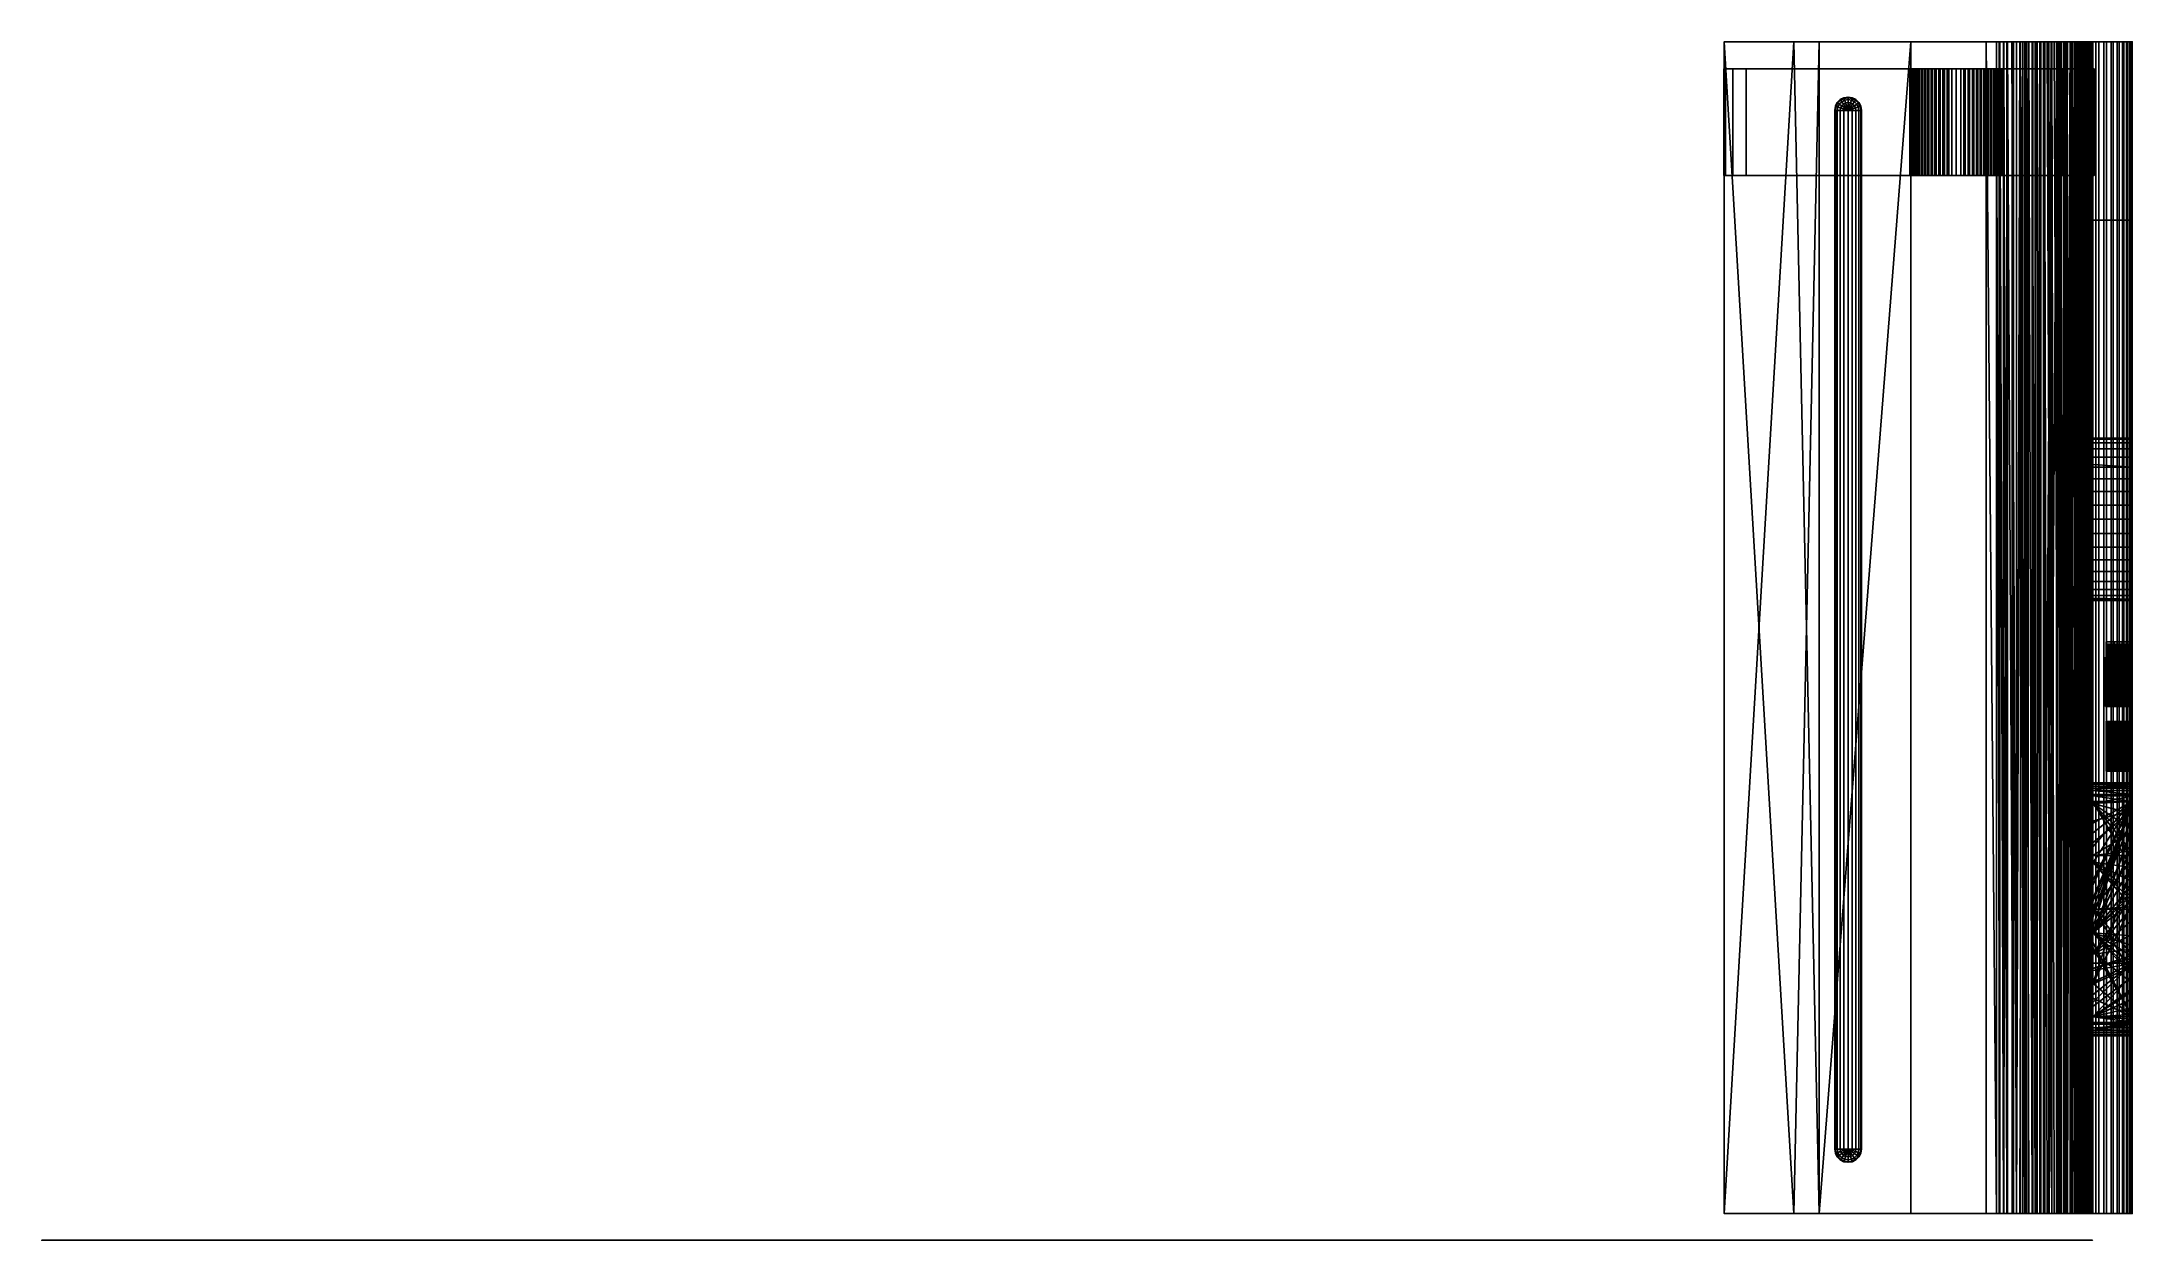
# Model space of a CAD drawing. Extents: x -3.85 to 4, y -0.1 to 4.4.
import ezdxf

# ---------------------------------------------------------------- set-up
doc = ezdxf.new("R2010")
doc.units = 0
for name, color, linetype in [('AV', 252, 'CONTINUOUS'), ('BOOLE.3', 252, 'CONTINUOUS'), ('DECKFL_CHE_1', 252, 'CONTINUOUS'), ('DECKFL_CHE_1.1', 252, 'CONTINUOUS'), ('DECKFL_CHE_1.2', 252, 'CONTINUOUS'), ('DECKFL_CHE_2.2', 252, 'CONTINUOUS'), ('L', 252, 'CONTINUOUS'), ('MODUL.1', 252, 'CONTINUOUS'), ('RJ', 252, 'CONTINUOUS'), ('SCHIENE_L', 252, 'CONTINUOUS'), ('SCHIENE_L.1', 252, 'CONTINUOUS'), ('VENT', 252, 'CONTINUOUS')]:
    doc.layers.add(name, color=color, linetype=linetype)

msp = doc.modelspace()

# ---------------------------------------------------------------- linework, layer by layer
at = {"layer": 'MODUL.1'}
msp.add_polyline3d([(3.8494, -0.1, -1.95), (3.8475, -0.1, -1.9891), (3.8419, -0.1, -2.0272), (3.8327, -0.1, -2.0641), (3.8202, -0.1, -2.0996), (3.8046, -0.1, -2.1334), (3.7859, -0.1, -2.1655), (3.7645, -0.1, -2.1957), (3.7405, -0.1, -2.2237), (3.714, -0.1, -2.2494), (3.6852, -0.1, -2.2726), (3.6544, -0.1, -2.2931), (3.6217, -0.1, -2.3107), (3.5873, -0.1, -2.3254), (3.5514, -0.1, -2.3367), (3.5141, -0.1, -2.3447), (3.4885, -0.1, -2.3481), (3.4494, -0.1, -2.35), (-3.4506, -0.1, -2.35), (-3.4897, -0.1, -2.3481), (-3.5278, -0.1, -2.3425), (-3.5647, -0.1, -2.3333), (-3.6002, -0.1, -2.3208), (-3.634, -0.1, -2.3052), (-3.6661, -0.1, -2.2865), (-3.6963, -0.1, -2.2651), (-3.7243, -0.1, -2.2411), (-3.75, -0.1, -2.2146), (-3.7732, -0.1, -2.1858), (-3.7937, -0.1, -2.155), (-3.8113, -0.1, -2.1223), (-3.826, -0.1, -2.0879), (-3.8373, -0.1, -2.052), (-3.8453, -0.1, -2.0147), (-3.8487, -0.1, -1.9891), (-3.8506, -0.1, -1.95), (-3.8506, -0.1, 1.95), (-3.8487, -0.1, 1.9891), (-3.8431, -0.1, 2.0272), (-3.8339, -0.1, 2.0641), (-3.8214, -0.1, 2.0996), (-3.8058, -0.1, 2.1334), (-3.7871, -0.1, 2.1655), (-3.7657, -0.1, 2.1957), (-3.7417, -0.1, 2.2237), (-3.7152, -0.1, 2.2494), (-3.6864, -0.1, 2.2726), (-3.6556, -0.1, 2.2931), (-3.6229, -0.1, 2.3107), (-3.5885, -0.1, 2.3254), (-3.5526, -0.1, 2.3367), (-3.5153, -0.1, 2.3447), (-3.4897, -0.1, 2.3481), (-3.4506, -0.1, 2.35), (3.4494, -0.1, 2.35), (3.4885, -0.1, 2.3481), (3.5266, -0.1, 2.3425), (3.5635, -0.1, 2.3333), (3.599, -0.1, 2.3208), (3.6328, -0.1, 2.3052), (3.6649, -0.1, 2.2865), (3.6951, -0.1, 2.2651), (3.7231, -0.1, 2.2411), (3.7488, -0.1, 2.2146), (3.772, -0.1, 2.1858), (3.7925, -0.1, 2.155), (3.8101, -0.1, 2.1223), (3.8248, -0.1, 2.0879), (3.8361, -0.1, 2.052), (3.8441, -0.1, 2.0147), (3.8475, -0.1, 1.9891), (3.8494, -0.1, 1.95)], close=True, dxfattribs=at)
msp.add_polyline3d([(3.4494, -0.1, -2.35)], dxfattribs=at)

# ---------------------------------------------------------------- meshes
at = {"layer": 'AV'}
mesh = msp.add_polyface(dxfattribs=at)
corners = [(3.898, 2.0861, 0.1699), (3.898, 2.0861, 0.2042), (3.928, 2.0861, 0.2042), (3.928, 2.0861, 0.1699), (3.898, 2.0861, 0.294), (3.898, 2.0861, 0.3296), (3.928, 2.0861, 0.3296), (3.928, 2.0861, 0.294), (3.898, 2.0861, 0.3813), (3.898, 2.0861, 0.4193), (3.928, 2.0861, 0.4193), (3.928, 2.0861, 0.3813), (3.898, 2.0885, 0.5874), (3.898, 2.089, 0.5986), (3.928, 2.089, 0.5986), (3.928, 2.0885, 0.5874), (3.898, 2.087, 0.577), (3.928, 2.087, 0.577), (3.898, 2.0847, 0.5676), (3.928, 2.0847, 0.5676), (3.898, 2.0822, 0.5602), (3.928, 2.0822, 0.5602), (3.898, 2.0795, 0.554), (3.928, 2.0795, 0.554), (3.898, 2.0769, 0.5495), (3.928, 2.0769, 0.5495), (3.898, 2.0724, 0.6504), (3.898, 2.0687, 0.6542), (3.928, 2.0687, 0.6542), (3.928, 2.0724, 0.6504), (3.898, 2.0758, 0.6461), (3.928, 2.0758, 0.6461), (3.898, 2.0789, 0.6414), (3.928, 2.0789, 0.6414), (3.898, 2.0816, 0.6362), (3.928, 2.0816, 0.6362), (3.898, 2.0846, 0.6286), (3.928, 2.0846, 0.6286), (3.898, 2.0868, 0.6202), (3.928, 2.0868, 0.6202), (3.898, 2.0883, 0.6111), (3.928, 2.0883, 0.6111), (3.898, 2.0888, 0.6062), (3.928, 2.0888, 0.6062), (3.898, 2.0886, 0.7135), (3.898, 2.089, 0.7177), (3.928, 2.089, 0.7177), (3.928, 2.0886, 0.7135), (3.898, 2.0875, 0.7097), (3.928, 2.0875, 0.7097), (3.898, 2.0857, 0.7063), (3.928, 2.0857, 0.7063), (3.898, 2.0834, 0.7033), (3.928, 2.0834, 0.7033), (3.898, 2.0805, 0.7009), (3.928, 2.0805, 0.7009), (3.898, 2.0771, 0.699), (3.928, 2.0771, 0.699), (3.898, 2.0733, 0.6978), (3.928, 2.0733, 0.6978), (3.898, 2.0677, 0.6972), (3.928, 2.0677, 0.6972), (3.898, 2.0733, 0.7376), (3.898, 2.0647, 0.738), (3.928, 2.0647, 0.738), (3.928, 2.0733, 0.7376), (3.898, 2.0771, 0.7364), (3.928, 2.0771, 0.7364), (3.898, 2.0805, 0.7346), (3.928, 2.0805, 0.7346), (3.898, 2.0834, 0.7322), (3.928, 2.0834, 0.7322), (3.898, 2.0857, 0.7293), (3.928, 2.0857, 0.7293), (3.898, 2.0875, 0.7258), (3.928, 2.0875, 0.7258), (3.898, 2.0886, 0.722), (3.928, 2.0886, 0.722), (3.898, 2.0885, 0.7943), (3.898, 2.089, 0.8049), (3.928, 2.089, 0.8049), (3.928, 2.0885, 0.7943), (3.898, 2.0871, 0.7835), (3.928, 2.0871, 0.7835), (3.898, 2.0849, 0.7738), (3.928, 2.0849, 0.7738), (3.898, 2.0824, 0.7663), (3.928, 2.0824, 0.7663), (3.898, 2.0806, 0.7621), (3.928, 2.0806, 0.7621), (3.898, 2.0788, 0.7585), (3.928, 2.0788, 0.7585), (3.898, 2.0738, 0.8535), (3.898, 2.0699, 0.858), (3.928, 2.0699, 0.858), (3.928, 2.0738, 0.8535), (3.898, 2.0773, 0.8485), (3.928, 2.0773, 0.8485), (3.898, 2.0804, 0.8431), (3.928, 2.0804, 0.8431), (3.898, 2.0831, 0.8372), (3.928, 2.0831, 0.8372), (3.898, 2.0853, 0.831), (3.928, 2.0853, 0.831), (3.898, 2.0875, 0.8221), (3.928, 2.0875, 0.8221), (3.898, 2.0885, 0.8149), (3.928, 2.0885, 0.8149), (3.898, 2.0861, 1.071), (3.898, 2.0861, 1.1034), (3.928, 2.0861, 1.1034), (3.928, 2.0861, 1.071), (3.898, 2.0861, 0.9904), (3.898, 2.0861, 1.0227), (3.928, 2.0861, 1.0227), (3.928, 2.0861, 0.9904), (3.898, 2.0861, 0.9097), (3.898, 2.0861, 0.942), (3.928, 2.0861, 0.942), (3.928, 2.0861, 0.9097), (3.898, 2.0861, 1.3), (3.898, 2.0861, 1.3324), (3.928, 2.0861, 1.3324), (3.928, 2.0861, 1.3), (3.898, 2.0861, 1.2193), (3.898, 2.0861, 1.2517), (3.928, 2.0861, 1.2517), (3.928, 2.0861, 1.2193), (3.898, 2.0861, 1.1386), (3.898, 2.0861, 1.171), (3.928, 2.0861, 1.171), (3.928, 2.0861, 1.1386), (3.958, 2.0861, 0.2042), (3.958, 2.0861, 0.1699), (3.958, 2.0861, 0.3296), (3.958, 2.0861, 0.294), (3.958, 2.0861, 0.4193), (3.958, 2.0861, 0.3813), (3.958, 2.089, 0.5986), (3.958, 2.0885, 0.5874), (3.958, 2.087, 0.577), (3.958, 2.0847, 0.5676), (3.958, 2.0822, 0.5602)]
mesh.append_faces([[corners[k] for k in face] for face in [(0, 1, 2, 3), (4, 5, 6, 7), (8, 9, 10, 11), (12, 13, 14, 15), (16, 12, 15, 17), (18, 16, 17, 19), (20, 18, 19, 21), (22, 20, 21, 23), (24, 22, 23, 25), (26, 27, 28, 29), (30, 26, 29, 31), (32, 30, 31, 33), (34, 32, 33, 35), (36, 34, 35, 37), (38, 36, 37, 39), (40, 38, 39, 41), (42, 40, 41, 43), (13, 42, 43, 14), (44, 45, 46, 47), (48, 44, 47, 49), (50, 48, 49, 51), (52, 50, 51, 53), (54, 52, 53, 55), (56, 54, 55, 57), (58, 56, 57, 59), (60, 58, 59, 61), (62, 63, 64, 65), (66, 62, 65, 67), (68, 66, 67, 69), (70, 68, 69, 71), (72, 70, 71, 73), (74, 72, 73, 75), (76, 74, 75, 77), (45, 76, 77, 46), (78, 79, 80, 81), (82, 78, 81, 83), (84, 82, 83, 85), (86, 84, 85, 87), (88, 86, 87, 89), (90, 88, 89, 91), (92, 93, 94, 95), (96, 92, 95, 97), (98, 96, 97, 99), (100, 98, 99, 101), (102, 100, 101, 103), (104, 102, 103, 105), (106, 104, 105, 107), (79, 106, 107, 80), (108, 109, 110, 111), (112, 113, 114, 115), (116, 117, 118, 119), (120, 121, 122, 123), (124, 125, 126, 127), (128, 129, 130, 131), (3, 2, 132, 133), (7, 6, 134, 135), (11, 10, 136, 137), (15, 14, 138, 139), (17, 15, 139, 140), (19, 17, 140, 141), (21, 19, 141, 142)]])
mesh = msp.add_polyface(dxfattribs=at)
corners = [(3.898, 1.9042, 0.2282), (3.898, 2.0861, 0.1699), (3.928, 2.0861, 0.1699), (3.928, 1.9042, 0.2282), (3.898, 2.0861, 0.3296), (3.898, 1.9042, 0.2705), (3.928, 1.9042, 0.2705), (3.928, 2.0861, 0.3296), (3.898, 1.9042, 0.3224), (3.898, 2.0861, 0.3813), (3.928, 2.0861, 0.3813), (3.928, 1.9042, 0.3224), (3.898, 1.9873, 0.4204), (3.898, 2.0204, 0.4102), (3.928, 2.0204, 0.4102), (3.928, 1.9873, 0.4204), (3.898, 2.0861, 0.4193), (3.898, 1.9042, 0.4822), (3.928, 1.9042, 0.4822), (3.928, 2.0861, 0.4193), (3.898, 2.0061, 0.6057), (3.898, 2.0073, 0.6102), (3.928, 2.0073, 0.6102), (3.928, 2.0061, 0.6057), (3.898, 2.0052, 0.5999), (3.928, 2.0052, 0.5999), (3.898, 2.0049, 0.5963), (3.928, 2.0049, 0.5963), (3.898, 2.0048, 0.5927), (3.928, 2.0048, 0.5927), (3.898, 2.0048, 0.5773), (3.928, 2.0048, 0.5773), (3.898, 1.9806, 0.5773), (3.928, 1.9806, 0.5773), (3.898, 1.9933, 0.6333), (3.898, 1.9916, 0.6283), (3.928, 1.9916, 0.6283), (3.928, 1.9933, 0.6333), (3.898, 1.9949, 0.6381), (3.928, 1.9949, 0.6381), (3.898, 1.997, 0.6427), (3.928, 1.997, 0.6427), (3.898, 1.9994, 0.6471), (3.928, 1.9994, 0.6471), (3.898, 2.0023, 0.6511), (3.928, 2.0023, 0.6511), (3.898, 2.0056, 0.6547), (3.928, 2.0056, 0.6547), (3.898, 2.0053, 0.828), (3.898, 2.0074, 0.831), (3.928, 2.0074, 0.831), (3.928, 2.0053, 0.828), (3.898, 2.0035, 0.8246), (3.928, 2.0035, 0.8246), (3.898, 2.0019, 0.8209), (3.928, 2.0019, 0.8209), (3.898, 2.0001, 0.8153), (3.928, 2.0001, 0.8153), (3.898, 1.9988, 0.8089), (3.928, 1.9988, 0.8089), (3.898, 1.998, 0.8018), (3.928, 1.998, 0.8018), (3.898, 1.9976, 0.7919), (3.928, 1.9976, 0.7919), (3.898, 1.998, 0.7789), (3.928, 1.998, 0.7789), (3.898, 1.9991, 0.7679), (3.928, 1.9991, 0.7679), (3.898, 1.9969, 0.8667), (3.898, 1.9931, 0.8637), (3.928, 1.9931, 0.8637), (3.928, 1.9969, 0.8667), (3.898, 2.0012, 0.8693), (3.928, 2.0012, 0.8693), (3.898, 2.0059, 0.8716), (3.928, 2.0059, 0.8716), (3.898, 2.0004, 1.0699), (3.898, 2.006, 1.0707), (3.928, 2.006, 1.0707), (3.928, 2.0004, 1.0699), (3.898, 1.9963, 1.069), (3.928, 1.9963, 1.069), (3.898, 1.9901, 1.0666), (3.928, 1.9901, 1.0666), (3.898, 1.9962, 1.0244), (3.898, 1.9918, 1.0264), (3.928, 1.9918, 1.0264), (3.928, 1.9962, 1.0244), (3.898, 2.0018, 1.0232), (3.928, 2.0018, 1.0232), (3.898, 2.0073, 1.0227), (3.928, 2.0073, 1.0227), (3.898, 2.0036, 0.99), (3.898, 2.01, 0.9904), (3.928, 2.01, 0.9904), (3.928, 2.0036, 0.99), (3.898, 1.9987, 0.9893), (3.928, 1.9987, 0.9893), (3.898, 1.9951, 0.9884), (3.928, 1.9951, 0.9884), (3.898, 1.9918, 0.9872), (3.928, 1.9918, 0.9872), (3.898, 1.9994, 0.9433), (3.898, 1.9948, 0.945), (3.928, 1.9948, 0.945), (3.928, 1.9994, 0.9433), (3.898, 2.0041, 0.9423), (3.928, 2.0041, 0.9423), (3.898, 2.0083, 0.942), (3.928, 2.0083, 0.942), (3.898, 2.0013, 1.1032), (3.898, 1.9946, 1.1025), (3.928, 1.9946, 1.1025), (3.928, 2.0013, 1.1032), (3.898, 2.0086, 1.1034), (3.928, 2.0086, 1.1034), (3.898, 2.0004, 1.2989), (3.898, 2.006, 1.2997), (3.928, 2.006, 1.2997), (3.928, 2.0004, 1.2989), (3.898, 1.9963, 1.2979), (3.928, 1.9963, 1.2979), (3.898, 1.9901, 1.2955), (3.928, 1.9901, 1.2955), (3.898, 1.9962, 1.2533), (3.898, 1.9918, 1.2554), (3.928, 1.9918, 1.2554), (3.928, 1.9962, 1.2533), (3.898, 2.0018, 1.2522), (3.928, 2.0018, 1.2522), (3.898, 2.0073, 1.2517), (3.928, 2.0073, 1.2517), (3.898, 1.9987, 1.2182), (3.898, 2.0036, 1.219), (3.928, 2.0036, 1.219), (3.928, 1.9987, 1.2182), (3.898, 1.9951, 1.2173), (3.928, 1.9951, 1.2173), (3.898, 1.9918, 1.2161), (3.928, 1.9918, 1.2161), (3.898, 1.9994, 1.1722), (3.898, 1.9948, 1.1739), (3.928, 1.9948, 1.1739), (3.928, 1.9994, 1.1722), (3.898, 2.0041, 1.1712), (3.928, 2.0041, 1.1712), (3.898, 2.0083, 1.171), (3.928, 2.0083, 1.171), (3.898, 2.0013, 1.3321), (3.898, 1.9946, 1.3314), (3.928, 1.9946, 1.3314), (3.928, 2.0013, 1.3321), (3.898, 2.0086, 1.3324), (3.928, 2.0086, 1.3324), (3.958, 2.0861, 0.1699), (3.958, 1.9042, 0.2282), (3.958, 1.9042, 0.2705), (3.958, 2.0861, 0.3296), (3.958, 2.0861, 0.3813), (3.958, 1.9042, 0.3224)]
mesh.append_faces([[corners[k] for k in face] for face in [(0, 1, 2, 3), (4, 5, 6, 7), (8, 9, 10, 11), (12, 13, 14, 15), (16, 17, 18, 19), (20, 21, 22, 23), (24, 20, 23, 25), (26, 24, 25, 27), (28, 26, 27, 29), (30, 28, 29, 31), (32, 30, 31, 33), (34, 35, 36, 37), (38, 34, 37, 39), (40, 38, 39, 41), (42, 40, 41, 43), (44, 42, 43, 45), (46, 44, 45, 47), (48, 49, 50, 51), (52, 48, 51, 53), (54, 52, 53, 55), (56, 54, 55, 57), (58, 56, 57, 59), (60, 58, 59, 61), (62, 60, 61, 63), (64, 62, 63, 65), (66, 64, 65, 67), (68, 69, 70, 71), (72, 68, 71, 73), (74, 72, 73, 75), (76, 77, 78, 79), (80, 76, 79, 81), (82, 80, 81, 83), (84, 85, 86, 87), (88, 84, 87, 89), (90, 88, 89, 91), (92, 93, 94, 95), (96, 92, 95, 97), (98, 96, 97, 99), (100, 98, 99, 101), (102, 103, 104, 105), (106, 102, 105, 107), (108, 106, 107, 109), (110, 111, 112, 113), (114, 110, 113, 115), (116, 117, 118, 119), (120, 116, 119, 121), (122, 120, 121, 123), (124, 125, 126, 127), (128, 124, 127, 129), (130, 128, 129, 131), (132, 133, 134, 135), (136, 132, 135, 137), (138, 136, 137, 139), (140, 141, 142, 143), (144, 140, 143, 145), (146, 144, 145, 147), (148, 149, 150, 151), (152, 148, 151, 153), (3, 2, 154, 155), (7, 6, 156, 157), (11, 10, 158, 159)]])
mesh = msp.add_polyface(dxfattribs=at)
corners = [(3.898, 2.0345, 0.2198), (3.898, 2.0345, 0.2775), (3.928, 2.0345, 0.2775), (3.928, 2.0345, 0.2198), (3.898, 2.0532, 0.4012), (3.898, 1.9868, 0.3834), (3.928, 1.9868, 0.3834), (3.928, 2.0532, 0.4012), (3.898, 2.0204, 0.4102), (3.928, 2.0204, 0.4102), (3.898, 2.0411, 0.6316), (3.898, 2.0459, 0.63), (3.928, 2.0459, 0.63), (3.928, 2.0411, 0.6316), (3.898, 2.037, 0.6323), (3.928, 2.037, 0.6323), (3.898, 2.0309, 0.6321), (3.928, 2.0309, 0.6321), (3.898, 2.0275, 0.6315), (3.928, 2.0275, 0.6315), (3.898, 2.0216, 0.6292), (3.928, 2.0216, 0.6292), (3.898, 2.0166, 0.6256), (3.928, 2.0166, 0.6256), (3.898, 2.0125, 0.621), (3.928, 2.0125, 0.621), (3.898, 2.0108, 0.6183), (3.928, 2.0108, 0.6183), (3.898, 2.0088, 0.6144), (3.928, 2.0088, 0.6144), (3.898, 2.0073, 0.6102), (3.928, 2.0073, 0.6102), (3.898, 2.0093, 0.658), (3.898, 2.0056, 0.6547), (3.928, 2.0056, 0.6547), (3.928, 2.0093, 0.658), (3.898, 2.0123, 0.6601), (3.928, 2.0123, 0.6601), (3.898, 2.0156, 0.662), (3.928, 2.0156, 0.662), (3.898, 2.019, 0.6636), (3.928, 2.019, 0.6636), (3.898, 2.0226, 0.6649), (3.928, 2.0226, 0.6649), (3.898, 2.0264, 0.6659), (3.928, 2.0264, 0.6659), (3.898, 2.0303, 0.6666), (3.928, 2.0303, 0.6666), (3.898, 2.0359, 0.6669), (3.928, 2.0359, 0.6669), (3.898, 2.0412, 0.6666), (3.928, 2.0412, 0.6666), (3.898, 2.0463, 0.6658), (3.928, 2.0463, 0.6658), (3.898, 2.0469, 0.7129), (3.898, 2.0481, 0.7092), (3.928, 2.0481, 0.7092), (3.928, 2.0469, 0.7129), (3.898, 2.0464, 0.7163), (3.928, 2.0464, 0.7163), (3.898, 2.0465, 0.7198), (3.928, 2.0465, 0.7198), (3.898, 2.0472, 0.7239), (3.928, 2.0472, 0.7239), (3.898, 2.0486, 0.7275), (3.928, 2.0486, 0.7275), (3.898, 2.0442, 0.8389), (3.898, 2.047, 0.8373), (3.928, 2.047, 0.8373), (3.928, 2.0442, 0.8389), (3.898, 2.0411, 0.8401), (3.928, 2.0411, 0.8401), (3.898, 2.0379, 0.8411), (3.928, 2.0379, 0.8411), (3.898, 2.0344, 0.8416), (3.928, 2.0344, 0.8416), (3.898, 2.0307, 0.8418), (3.928, 2.0307, 0.8418), (3.898, 2.0272, 0.8417), (3.928, 2.0272, 0.8417), (3.898, 2.0239, 0.8412), (3.928, 2.0239, 0.8412), (3.898, 2.0207, 0.8404), (3.928, 2.0207, 0.8404), (3.898, 2.0176, 0.8392), (3.928, 2.0176, 0.8392), (3.898, 2.0148, 0.8377), (3.928, 2.0148, 0.8377), (3.898, 2.0121, 0.8358), (3.928, 2.0121, 0.8358), (3.898, 2.0096, 0.8336), (3.928, 2.0096, 0.8336), (3.898, 2.0074, 0.831), (3.928, 2.0074, 0.831), (3.898, 2.0109, 0.8734), (3.898, 2.0059, 0.8716), (3.928, 2.0059, 0.8716), (3.928, 2.0109, 0.8734), (3.898, 2.0163, 0.8747), (3.928, 2.0163, 0.8747), (3.898, 2.0221, 0.8756), (3.928, 2.0221, 0.8756), (3.898, 2.0283, 0.8758), (3.928, 2.0283, 0.8758), (3.898, 2.0343, 0.8755), (3.928, 2.0343, 0.8755), (3.898, 2.0401, 0.8747), (3.928, 2.0401, 0.8747), (3.898, 2.0457, 0.8732), (3.928, 2.0457, 0.8732), (3.898, 2.006, 1.0707), (3.898, 2.0135, 1.071), (3.928, 2.0135, 1.071), (3.928, 2.006, 1.0707), (3.898, 2.0861, 1.0227), (3.898, 2.0073, 1.0227), (3.928, 2.0073, 1.0227), (3.928, 2.0861, 1.0227), (3.898, 2.0861, 0.942), (3.898, 2.0083, 0.942), (3.928, 2.0083, 0.942), (3.928, 2.0861, 0.942), (3.898, 1.9938, 0.9097), (3.898, 2.0861, 0.9097), (3.928, 2.0861, 0.9097), (3.928, 1.9938, 0.9097), (3.898, 2.0861, 1.1034), (3.898, 2.0086, 1.1034), (3.928, 2.0086, 1.1034), (3.928, 2.0861, 1.1034), (3.898, 2.006, 1.2997), (3.898, 2.0135, 1.3), (3.928, 2.0135, 1.3), (3.928, 2.006, 1.2997), (3.898, 2.0861, 1.2517), (3.898, 2.0073, 1.2517), (3.928, 2.0073, 1.2517), (3.928, 2.0861, 1.2517), (3.898, 2.0036, 1.219), (3.898, 2.01, 1.2193), (3.928, 2.01, 1.2193), (3.928, 2.0036, 1.219), (3.898, 2.0861, 1.171), (3.898, 2.0083, 1.171), (3.928, 2.0083, 1.171), (3.928, 2.0861, 1.171), (3.898, 1.9938, 1.1386), (3.898, 2.0861, 1.1386), (3.928, 2.0861, 1.1386), (3.928, 1.9938, 1.1386), (3.898, 2.0861, 1.3324), (3.898, 2.0086, 1.3324), (3.928, 2.0086, 1.3324), (3.928, 2.0861, 1.3324), (3.958, 2.0345, 0.2775), (3.958, 2.0345, 0.2198), (3.958, 1.9868, 0.3834), (3.958, 2.0532, 0.4012)]
mesh.append_faces([[corners[k] for k in face] for face in [(0, 1, 2, 3), (4, 5, 6, 7), (8, 4, 7, 9), (10, 11, 12, 13), (14, 10, 13, 15), (16, 14, 15, 17), (18, 16, 17, 19), (20, 18, 19, 21), (22, 20, 21, 23), (24, 22, 23, 25), (26, 24, 25, 27), (28, 26, 27, 29), (30, 28, 29, 31), (32, 33, 34, 35), (36, 32, 35, 37), (38, 36, 37, 39), (40, 38, 39, 41), (42, 40, 41, 43), (44, 42, 43, 45), (46, 44, 45, 47), (48, 46, 47, 49), (50, 48, 49, 51), (52, 50, 51, 53), (54, 55, 56, 57), (58, 54, 57, 59), (60, 58, 59, 61), (62, 60, 61, 63), (64, 62, 63, 65), (66, 67, 68, 69), (70, 66, 69, 71), (72, 70, 71, 73), (74, 72, 73, 75), (76, 74, 75, 77), (78, 76, 77, 79), (80, 78, 79, 81), (82, 80, 81, 83), (84, 82, 83, 85), (86, 84, 85, 87), (88, 86, 87, 89), (90, 88, 89, 91), (92, 90, 91, 93), (94, 95, 96, 97), (98, 94, 97, 99), (100, 98, 99, 101), (102, 100, 101, 103), (104, 102, 103, 105), (106, 104, 105, 107), (108, 106, 107, 109), (110, 111, 112, 113), (114, 115, 116, 117), (118, 119, 120, 121), (122, 123, 124, 125), (126, 127, 128, 129), (130, 131, 132, 133), (134, 135, 136, 137), (138, 139, 140, 141), (142, 143, 144, 145), (146, 147, 148, 149), (150, 151, 152, 153), (3, 2, 154, 155), (7, 6, 156, 157)]])
mesh = msp.add_polyface(dxfattribs=at)
corners = [(3.898, 2.0345, 0.2775), (3.898, 2.0861, 0.294), (3.928, 2.0861, 0.294), (3.928, 2.0345, 0.2775), (3.898, 2.0861, 0.2042), (3.898, 2.0345, 0.2198), (3.928, 2.0345, 0.2198), (3.928, 2.0861, 0.2042), (3.898, 2.0518, 0.557), (3.898, 2.0769, 0.5495), (3.928, 2.0769, 0.5495), (3.928, 2.0518, 0.557), (3.898, 2.0539, 0.561), (3.928, 2.0539, 0.561), (3.898, 2.0568, 0.5677), (3.928, 2.0568, 0.5677), (3.898, 2.0595, 0.5759), (3.928, 2.0595, 0.5759), (3.898, 2.0614, 0.5841), (3.928, 2.0614, 0.5841), (3.898, 2.0622, 0.59), (3.928, 2.0622, 0.59), (3.898, 2.0626, 0.597), (3.928, 2.0626, 0.597), (3.898, 2.0623, 0.6028), (3.928, 2.0623, 0.6028), (3.898, 2.0616, 0.608), (3.928, 2.0616, 0.608), (3.898, 2.0603, 0.6127), (3.928, 2.0603, 0.6127), (3.898, 2.0591, 0.6159), (3.928, 2.0591, 0.6159), (3.898, 2.0577, 0.6187), (3.928, 2.0577, 0.6187), (3.898, 2.0543, 0.6236), (3.928, 2.0543, 0.6236), (3.898, 2.0503, 0.6273), (3.928, 2.0503, 0.6273), (3.898, 2.0459, 0.63), (3.928, 2.0459, 0.63), (3.898, 2.0512, 0.6645), (3.898, 2.0463, 0.6658), (3.928, 2.0463, 0.6658), (3.928, 2.0512, 0.6645), (3.898, 2.0559, 0.6627), (3.928, 2.0559, 0.6627), (3.898, 2.0604, 0.6603), (3.928, 2.0604, 0.6603), (3.898, 2.0647, 0.6575), (3.928, 2.0647, 0.6575), (3.898, 2.0687, 0.6542), (3.928, 2.0687, 0.6542), (3.898, 2.0627, 0.6977), (3.898, 2.0677, 0.6972), (3.928, 2.0677, 0.6972), (3.928, 2.0627, 0.6977), (3.898, 2.0588, 0.6988), (3.928, 2.0588, 0.6988), (3.898, 2.0554, 0.7006), (3.928, 2.0554, 0.7006), (3.898, 2.0524, 0.703), (3.928, 2.0524, 0.703), (3.898, 2.05, 0.7059), (3.928, 2.05, 0.7059), (3.898, 2.0481, 0.7092), (3.928, 2.0481, 0.7092), (3.898, 2.0506, 0.7307), (3.898, 2.0486, 0.7275), (3.928, 2.0486, 0.7275), (3.928, 2.0506, 0.7307), (3.898, 2.0532, 0.7333), (3.928, 2.0532, 0.7333), (3.898, 2.0564, 0.7355), (3.928, 2.0564, 0.7355), (3.898, 2.06, 0.737), (3.928, 2.06, 0.737), (3.898, 2.0647, 0.738), (3.928, 2.0647, 0.738), (3.898, 2.0537, 0.7652), (3.898, 2.0788, 0.7585), (3.928, 2.0788, 0.7585), (3.928, 2.0537, 0.7652), (3.898, 2.0559, 0.77), (3.928, 2.0559, 0.77), (3.898, 2.0587, 0.7775), (3.928, 2.0587, 0.7775), (3.898, 2.0608, 0.7855), (3.928, 2.0608, 0.7855), (3.898, 2.0622, 0.7935), (3.928, 2.0622, 0.7935), (3.898, 2.0627, 0.7981), (3.928, 2.0627, 0.7981), (3.898, 2.0629, 0.8038), (3.928, 2.0629, 0.8038), (3.898, 2.0627, 0.8084), (3.928, 2.0627, 0.8084), (3.898, 2.062, 0.813), (3.928, 2.062, 0.813), (3.898, 2.061, 0.8174), (3.928, 2.061, 0.8174), (3.898, 2.0595, 0.8216), (3.928, 2.0595, 0.8216), (3.898, 2.0576, 0.8256), (3.928, 2.0576, 0.8256), (3.898, 2.0559, 0.8284), (3.928, 2.0559, 0.8284), (3.898, 2.054, 0.8309), (3.928, 2.054, 0.8309), (3.898, 2.0519, 0.8333), (3.928, 2.0519, 0.8333), (3.898, 2.0495, 0.8354), (3.928, 2.0495, 0.8354), (3.898, 2.047, 0.8373), (3.928, 2.047, 0.8373), (3.898, 2.051, 0.8712), (3.898, 2.0457, 0.8732), (3.928, 2.0457, 0.8732), (3.928, 2.051, 0.8712), (3.898, 2.0562, 0.8687), (3.928, 2.0562, 0.8687), (3.898, 2.0611, 0.8656), (3.928, 2.0611, 0.8656), (3.898, 2.0656, 0.862), (3.928, 2.0656, 0.862), (3.898, 2.0699, 0.858), (3.928, 2.0699, 0.858), (3.898, 2.0135, 1.071), (3.898, 2.0861, 1.071), (3.928, 2.0861, 1.071), (3.928, 2.0135, 1.071), (3.898, 2.01, 0.9904), (3.898, 2.0861, 0.9904), (3.928, 2.0861, 0.9904), (3.928, 2.01, 0.9904), (3.898, 2.0135, 1.3), (3.898, 2.0861, 1.3), (3.928, 2.0861, 1.3), (3.928, 2.0135, 1.3), (3.898, 2.01, 1.2193), (3.898, 2.0861, 1.2193), (3.928, 2.0861, 1.2193), (3.928, 2.01, 1.2193), (3.958, 2.0861, 0.294), (3.958, 2.0345, 0.2775), (3.958, 2.0345, 0.2198), (3.958, 2.0861, 0.2042)]
mesh.append_faces([[corners[k] for k in face] for face in [(0, 1, 2, 3), (4, 5, 6, 7), (8, 9, 10, 11), (12, 8, 11, 13), (14, 12, 13, 15), (16, 14, 15, 17), (18, 16, 17, 19), (20, 18, 19, 21), (22, 20, 21, 23), (24, 22, 23, 25), (26, 24, 25, 27), (28, 26, 27, 29), (30, 28, 29, 31), (32, 30, 31, 33), (34, 32, 33, 35), (36, 34, 35, 37), (38, 36, 37, 39), (40, 41, 42, 43), (44, 40, 43, 45), (46, 44, 45, 47), (48, 46, 47, 49), (50, 48, 49, 51), (52, 53, 54, 55), (56, 52, 55, 57), (58, 56, 57, 59), (60, 58, 59, 61), (62, 60, 61, 63), (64, 62, 63, 65), (66, 67, 68, 69), (70, 66, 69, 71), (72, 70, 71, 73), (74, 72, 73, 75), (76, 74, 75, 77), (78, 79, 80, 81), (82, 78, 81, 83), (84, 82, 83, 85), (86, 84, 85, 87), (88, 86, 87, 89), (90, 88, 89, 91), (92, 90, 91, 93), (94, 92, 93, 95), (96, 94, 95, 97), (98, 96, 97, 99), (100, 98, 99, 101), (102, 100, 101, 103), (104, 102, 103, 105), (106, 104, 105, 107), (108, 106, 107, 109), (110, 108, 109, 111), (112, 110, 111, 113), (114, 115, 116, 117), (118, 114, 117, 119), (120, 118, 119, 121), (122, 120, 121, 123), (124, 122, 123, 125), (126, 127, 128, 129), (130, 131, 132, 133), (134, 135, 136, 137), (138, 139, 140, 141), (3, 2, 142, 143), (7, 6, 144, 145)]])
mesh = msp.add_polyface(dxfattribs=at)
corners = [(3.928, 2.0795, 0.554), (3.928, 2.0822, 0.5602), (3.958, 2.0822, 0.5602), (3.958, 2.0795, 0.554), (3.928, 2.0769, 0.5495), (3.958, 2.0769, 0.5495), (3.928, 2.0687, 0.6542), (3.928, 2.0647, 0.6575), (3.958, 2.0647, 0.6575), (3.958, 2.0687, 0.6542), (3.928, 2.0724, 0.6504), (3.958, 2.0724, 0.6504), (3.928, 2.0758, 0.6461), (3.958, 2.0758, 0.6461), (3.928, 2.0789, 0.6414), (3.958, 2.0789, 0.6414), (3.928, 2.0816, 0.6362), (3.958, 2.0816, 0.6362), (3.928, 2.0846, 0.6286), (3.958, 2.0846, 0.6286), (3.928, 2.0868, 0.6202), (3.958, 2.0868, 0.6202), (3.928, 2.0883, 0.6111), (3.958, 2.0883, 0.6111), (3.928, 2.0888, 0.6062), (3.958, 2.0888, 0.6062), (3.928, 2.089, 0.5986), (3.958, 2.089, 0.5986), (3.928, 2.0886, 0.7135), (3.928, 2.089, 0.7177), (3.958, 2.089, 0.7177), (3.958, 2.0886, 0.7135), (3.928, 2.0875, 0.7097), (3.958, 2.0875, 0.7097), (3.928, 2.0857, 0.7063), (3.958, 2.0857, 0.7063), (3.928, 2.0834, 0.7033), (3.958, 2.0834, 0.7033), (3.928, 2.0805, 0.7009), (3.958, 2.0805, 0.7009), (3.928, 2.0771, 0.699), (3.958, 2.0771, 0.699), (3.928, 2.0733, 0.6978), (3.958, 2.0733, 0.6978), (3.928, 2.0677, 0.6972), (3.958, 2.0677, 0.6972), (3.928, 2.0627, 0.6977), (3.958, 2.0627, 0.6977), (3.928, 2.0733, 0.7376), (3.928, 2.0647, 0.738), (3.958, 2.0647, 0.738), (3.958, 2.0733, 0.7376), (3.928, 2.0771, 0.7364), (3.958, 2.0771, 0.7364), (3.928, 2.0805, 0.7346), (3.958, 2.0805, 0.7346), (3.928, 2.0834, 0.7322), (3.958, 2.0834, 0.7322), (3.928, 2.0857, 0.7293), (3.958, 2.0857, 0.7293), (3.928, 2.0875, 0.7258), (3.958, 2.0875, 0.7258), (3.928, 2.0886, 0.722), (3.958, 2.0886, 0.722), (3.928, 2.0885, 0.7943), (3.928, 2.089, 0.8049), (3.958, 2.089, 0.8049), (3.958, 2.0885, 0.7943), (3.928, 2.0871, 0.7835), (3.958, 2.0871, 0.7835), (3.928, 2.0849, 0.7738), (3.958, 2.0849, 0.7738), (3.928, 2.0824, 0.7663), (3.958, 2.0824, 0.7663), (3.928, 2.0806, 0.7621), (3.958, 2.0806, 0.7621), (3.928, 2.0788, 0.7585), (3.958, 2.0788, 0.7585), (3.928, 2.0537, 0.7652), (3.958, 2.0537, 0.7652), (3.928, 2.0699, 0.858), (3.928, 2.0656, 0.862), (3.958, 2.0656, 0.862), (3.958, 2.0699, 0.858), (3.928, 2.0738, 0.8535), (3.958, 2.0738, 0.8535), (3.928, 2.0773, 0.8485), (3.958, 2.0773, 0.8485), (3.928, 2.0804, 0.8431), (3.958, 2.0804, 0.8431), (3.928, 2.0831, 0.8372), (3.958, 2.0831, 0.8372), (3.928, 2.0853, 0.831), (3.958, 2.0853, 0.831), (3.928, 2.0875, 0.8221), (3.958, 2.0875, 0.8221), (3.928, 2.0885, 0.8149), (3.958, 2.0885, 0.8149), (3.928, 2.0861, 1.071), (3.928, 2.0861, 1.1034), (3.958, 2.0861, 1.1034), (3.958, 2.0861, 1.071), (3.928, 2.0861, 0.9904), (3.928, 2.0861, 1.0227), (3.958, 2.0861, 1.0227), (3.958, 2.0861, 0.9904), (3.928, 2.0861, 0.9097), (3.928, 2.0861, 0.942), (3.958, 2.0861, 0.942), (3.958, 2.0861, 0.9097), (3.928, 2.0861, 1.3), (3.928, 2.0861, 1.3324), (3.958, 2.0861, 1.3324), (3.958, 2.0861, 1.3), (3.928, 2.0861, 1.2193), (3.928, 2.0861, 1.2517), (3.958, 2.0861, 1.2517), (3.958, 2.0861, 1.2193), (3.928, 2.0861, 1.1386), (3.928, 2.0861, 1.171), (3.958, 2.0861, 1.171), (3.958, 2.0861, 1.1386), (3.958, 2.0861, 0.1699), (3.958, 2.0861, 0.2042), (3.988, 2.0861, 0.2042), (3.988, 2.0861, 0.1699), (3.958, 2.0861, 0.294), (3.958, 2.0861, 0.3296), (3.988, 2.0861, 0.3296), (3.988, 2.0861, 0.294), (3.958, 2.0861, 0.3813), (3.958, 2.0861, 0.4193), (3.988, 2.0861, 0.4193), (3.988, 2.0861, 0.3813), (3.958, 2.0885, 0.5874), (3.988, 2.089, 0.5986), (3.988, 2.0885, 0.5874), (3.958, 2.087, 0.577), (3.988, 2.087, 0.577), (3.958, 2.0847, 0.5676), (3.988, 2.0847, 0.5676), (3.988, 2.0822, 0.5602), (3.988, 2.0795, 0.554), (3.988, 2.0769, 0.5495), (3.958, 2.0518, 0.557), (3.988, 2.0518, 0.557)]
mesh.append_faces([[corners[k] for k in face] for face in [(0, 1, 2, 3), (4, 0, 3, 5), (6, 7, 8, 9), (10, 6, 9, 11), (12, 10, 11, 13), (14, 12, 13, 15), (16, 14, 15, 17), (18, 16, 17, 19), (20, 18, 19, 21), (22, 20, 21, 23), (24, 22, 23, 25), (26, 24, 25, 27), (28, 29, 30, 31), (32, 28, 31, 33), (34, 32, 33, 35), (36, 34, 35, 37), (38, 36, 37, 39), (40, 38, 39, 41), (42, 40, 41, 43), (44, 42, 43, 45), (46, 44, 45, 47), (48, 49, 50, 51), (52, 48, 51, 53), (54, 52, 53, 55), (56, 54, 55, 57), (58, 56, 57, 59), (60, 58, 59, 61), (62, 60, 61, 63), (29, 62, 63, 30), (64, 65, 66, 67), (68, 64, 67, 69), (70, 68, 69, 71), (72, 70, 71, 73), (74, 72, 73, 75), (76, 74, 75, 77), (78, 76, 77, 79), (80, 81, 82, 83), (84, 80, 83, 85), (86, 84, 85, 87), (88, 86, 87, 89), (90, 88, 89, 91), (92, 90, 91, 93), (94, 92, 93, 95), (96, 94, 95, 97), (65, 96, 97, 66), (98, 99, 100, 101), (102, 103, 104, 105), (106, 107, 108, 109), (110, 111, 112, 113), (114, 115, 116, 117), (118, 119, 120, 121), (122, 123, 124, 125), (126, 127, 128, 129), (130, 131, 132, 133), (134, 27, 135, 136), (137, 134, 136, 138), (139, 137, 138, 140), (2, 139, 140, 141), (3, 2, 141, 142), (5, 3, 142, 143), (144, 5, 143, 145)]])
mesh = msp.add_polyface(dxfattribs=at)
corners = [(3.928, 1.9873, 0.4204), (3.928, 2.0204, 0.4102), (3.958, 2.0204, 0.4102), (3.958, 1.9873, 0.4204), (3.928, 2.0861, 0.4193), (3.928, 1.9042, 0.4822), (3.958, 1.9042, 0.4822), (3.958, 2.0861, 0.4193), (3.928, 2.0061, 0.6057), (3.928, 2.0073, 0.6102), (3.958, 2.0073, 0.6102), (3.958, 2.0061, 0.6057), (3.928, 2.0052, 0.5999), (3.958, 2.0052, 0.5999), (3.928, 2.0049, 0.5963), (3.958, 2.0049, 0.5963), (3.928, 2.0048, 0.5927), (3.958, 2.0048, 0.5927), (3.928, 2.0048, 0.5773), (3.958, 2.0048, 0.5773), (3.928, 1.9806, 0.5773), (3.958, 1.9806, 0.5773), (3.928, 1.9933, 0.6333), (3.928, 1.9916, 0.6283), (3.958, 1.9916, 0.6283), (3.958, 1.9933, 0.6333), (3.928, 1.9949, 0.6381), (3.958, 1.9949, 0.6381), (3.928, 1.997, 0.6427), (3.958, 1.997, 0.6427), (3.928, 1.9994, 0.6471), (3.958, 1.9994, 0.6471), (3.928, 2.0023, 0.6511), (3.958, 2.0023, 0.6511), (3.928, 2.0056, 0.6547), (3.958, 2.0056, 0.6547), (3.928, 2.0053, 0.828), (3.928, 2.0074, 0.831), (3.958, 2.0074, 0.831), (3.958, 2.0053, 0.828), (3.928, 2.0035, 0.8246), (3.958, 2.0035, 0.8246), (3.928, 2.0019, 0.8209), (3.958, 2.0019, 0.8209), (3.928, 2.0001, 0.8153), (3.958, 2.0001, 0.8153), (3.928, 1.9988, 0.8089), (3.958, 1.9988, 0.8089), (3.928, 1.998, 0.8018), (3.958, 1.998, 0.8018), (3.928, 1.9976, 0.7919), (3.958, 1.9976, 0.7919), (3.928, 1.998, 0.7789), (3.958, 1.998, 0.7789), (3.928, 1.9991, 0.7679), (3.958, 1.9991, 0.7679), (3.928, 1.9969, 0.8667), (3.928, 1.9931, 0.8637), (3.958, 1.9931, 0.8637), (3.958, 1.9969, 0.8667), (3.928, 2.0012, 0.8693), (3.958, 2.0012, 0.8693), (3.928, 2.0059, 0.8716), (3.958, 2.0059, 0.8716), (3.928, 2.0004, 1.0699), (3.928, 2.006, 1.0707), (3.958, 2.006, 1.0707), (3.958, 2.0004, 1.0699), (3.928, 1.9963, 1.069), (3.958, 1.9963, 1.069), (3.928, 1.9901, 1.0666), (3.958, 1.9901, 1.0666), (3.928, 1.9962, 1.0244), (3.928, 1.9918, 1.0264), (3.958, 1.9918, 1.0264), (3.958, 1.9962, 1.0244), (3.928, 2.0018, 1.0232), (3.958, 2.0018, 1.0232), (3.928, 2.0073, 1.0227), (3.958, 2.0073, 1.0227), (3.928, 2.0036, 0.99), (3.928, 2.01, 0.9904), (3.958, 2.01, 0.9904), (3.958, 2.0036, 0.99), (3.928, 1.9987, 0.9893), (3.958, 1.9987, 0.9893), (3.928, 1.9951, 0.9884), (3.958, 1.9951, 0.9884), (3.928, 1.9918, 0.9872), (3.958, 1.9918, 0.9872), (3.928, 1.9994, 0.9433), (3.928, 1.9948, 0.945), (3.958, 1.9948, 0.945), (3.958, 1.9994, 0.9433), (3.928, 2.0041, 0.9423), (3.958, 2.0041, 0.9423), (3.928, 2.0083, 0.942), (3.958, 2.0083, 0.942), (3.928, 2.0013, 1.1032), (3.928, 1.9946, 1.1025), (3.958, 1.9946, 1.1025), (3.958, 2.0013, 1.1032), (3.928, 2.0086, 1.1034), (3.958, 2.0086, 1.1034), (3.928, 2.0004, 1.2989), (3.928, 2.006, 1.2997), (3.958, 2.006, 1.2997), (3.958, 2.0004, 1.2989), (3.928, 1.9963, 1.2979), (3.958, 1.9963, 1.2979), (3.928, 1.9901, 1.2955), (3.958, 1.9901, 1.2955), (3.928, 1.9962, 1.2533), (3.928, 1.9918, 1.2554), (3.958, 1.9918, 1.2554), (3.958, 1.9962, 1.2533), (3.928, 2.0018, 1.2522), (3.958, 2.0018, 1.2522), (3.928, 2.0073, 1.2517), (3.958, 2.0073, 1.2517), (3.928, 2.0036, 1.219), (3.928, 2.01, 1.2193), (3.958, 2.01, 1.2193), (3.958, 2.0036, 1.219), (3.928, 1.9987, 1.2182), (3.958, 1.9987, 1.2182), (3.928, 1.9951, 1.2173), (3.958, 1.9951, 1.2173), (3.928, 1.9918, 1.2161), (3.958, 1.9918, 1.2161), (3.928, 1.9994, 1.1722), (3.928, 1.9948, 1.1739), (3.958, 1.9948, 1.1739), (3.958, 1.9994, 1.1722), (3.928, 2.0041, 1.1712), (3.958, 2.0041, 1.1712), (3.928, 2.0083, 1.171), (3.958, 2.0083, 1.171), (3.928, 2.0013, 1.3321), (3.928, 1.9946, 1.3314), (3.958, 1.9946, 1.3314), (3.958, 2.0013, 1.3321), (3.928, 2.0086, 1.3324), (3.958, 2.0086, 1.3324), (3.958, 1.9042, 0.2282), (3.958, 2.0861, 0.1699), (3.988, 2.0861, 0.1699), (3.988, 1.9042, 0.2282), (3.958, 2.0861, 0.3296), (3.958, 1.9042, 0.2705), (3.988, 1.9042, 0.2705), (3.988, 2.0861, 0.3296), (3.958, 1.9042, 0.3224), (3.958, 2.0861, 0.3813), (3.988, 2.0861, 0.3813), (3.988, 1.9042, 0.3224), (3.988, 2.0204, 0.4102), (3.988, 1.9873, 0.4204), (3.988, 1.9042, 0.4822), (3.988, 2.0861, 0.4193)]
mesh.append_faces([[corners[k] for k in face] for face in [(0, 1, 2, 3), (4, 5, 6, 7), (8, 9, 10, 11), (12, 8, 11, 13), (14, 12, 13, 15), (16, 14, 15, 17), (18, 16, 17, 19), (20, 18, 19, 21), (22, 23, 24, 25), (26, 22, 25, 27), (28, 26, 27, 29), (30, 28, 29, 31), (32, 30, 31, 33), (34, 32, 33, 35), (36, 37, 38, 39), (40, 36, 39, 41), (42, 40, 41, 43), (44, 42, 43, 45), (46, 44, 45, 47), (48, 46, 47, 49), (50, 48, 49, 51), (52, 50, 51, 53), (54, 52, 53, 55), (56, 57, 58, 59), (60, 56, 59, 61), (62, 60, 61, 63), (64, 65, 66, 67), (68, 64, 67, 69), (70, 68, 69, 71), (72, 73, 74, 75), (76, 72, 75, 77), (78, 76, 77, 79), (80, 81, 82, 83), (84, 80, 83, 85), (86, 84, 85, 87), (88, 86, 87, 89), (90, 91, 92, 93), (94, 90, 93, 95), (96, 94, 95, 97), (98, 99, 100, 101), (102, 98, 101, 103), (104, 105, 106, 107), (108, 104, 107, 109), (110, 108, 109, 111), (112, 113, 114, 115), (116, 112, 115, 117), (118, 116, 117, 119), (120, 121, 122, 123), (124, 120, 123, 125), (126, 124, 125, 127), (128, 126, 127, 129), (130, 131, 132, 133), (134, 130, 133, 135), (136, 134, 135, 137), (138, 139, 140, 141), (142, 138, 141, 143), (144, 145, 146, 147), (148, 149, 150, 151), (152, 153, 154, 155), (3, 2, 156, 157), (7, 6, 158, 159)]])
mesh = msp.add_polyface(dxfattribs=at)
corners = [(3.928, 2.0204, 0.4102), (3.928, 2.0532, 0.4012), (3.958, 2.0532, 0.4012), (3.958, 2.0204, 0.4102), (3.928, 2.0411, 0.6316), (3.928, 2.0459, 0.63), (3.958, 2.0459, 0.63), (3.958, 2.0411, 0.6316), (3.928, 2.037, 0.6323), (3.958, 2.037, 0.6323), (3.928, 2.0309, 0.6321), (3.958, 2.0309, 0.6321), (3.928, 2.0275, 0.6315), (3.958, 2.0275, 0.6315), (3.928, 2.0216, 0.6292), (3.958, 2.0216, 0.6292), (3.928, 2.0166, 0.6256), (3.958, 2.0166, 0.6256), (3.928, 2.0125, 0.621), (3.958, 2.0125, 0.621), (3.928, 2.0108, 0.6183), (3.958, 2.0108, 0.6183), (3.928, 2.0088, 0.6144), (3.958, 2.0088, 0.6144), (3.928, 2.0073, 0.6102), (3.958, 2.0073, 0.6102), (3.928, 2.0093, 0.658), (3.928, 2.0056, 0.6547), (3.958, 2.0056, 0.6547), (3.958, 2.0093, 0.658), (3.928, 2.0123, 0.6601), (3.958, 2.0123, 0.6601), (3.928, 2.0156, 0.662), (3.958, 2.0156, 0.662), (3.928, 2.019, 0.6636), (3.958, 2.019, 0.6636), (3.928, 2.0226, 0.6649), (3.958, 2.0226, 0.6649), (3.928, 2.0264, 0.6659), (3.958, 2.0264, 0.6659), (3.928, 2.0303, 0.6666), (3.958, 2.0303, 0.6666), (3.928, 2.0359, 0.6669), (3.958, 2.0359, 0.6669), (3.928, 2.0412, 0.6666), (3.958, 2.0412, 0.6666), (3.928, 2.0463, 0.6658), (3.958, 2.0463, 0.6658), (3.928, 2.0469, 0.7129), (3.928, 2.0481, 0.7092), (3.958, 2.0481, 0.7092), (3.958, 2.0469, 0.7129), (3.928, 2.0464, 0.7163), (3.958, 2.0464, 0.7163), (3.928, 2.0465, 0.7198), (3.958, 2.0465, 0.7198), (3.928, 2.0472, 0.7239), (3.958, 2.0472, 0.7239), (3.928, 2.0486, 0.7275), (3.958, 2.0486, 0.7275), (3.928, 2.0442, 0.8389), (3.928, 2.047, 0.8373), (3.958, 2.047, 0.8373), (3.958, 2.0442, 0.8389), (3.928, 2.0411, 0.8401), (3.958, 2.0411, 0.8401), (3.928, 2.0379, 0.8411), (3.958, 2.0379, 0.8411), (3.928, 2.0344, 0.8416), (3.958, 2.0344, 0.8416), (3.928, 2.0307, 0.8418), (3.958, 2.0307, 0.8418), (3.928, 2.0272, 0.8417), (3.958, 2.0272, 0.8417), (3.928, 2.0239, 0.8412), (3.958, 2.0239, 0.8412), (3.928, 2.0207, 0.8404), (3.958, 2.0207, 0.8404), (3.928, 2.0176, 0.8392), (3.958, 2.0176, 0.8392), (3.928, 2.0148, 0.8377), (3.958, 2.0148, 0.8377), (3.928, 2.0121, 0.8358), (3.958, 2.0121, 0.8358), (3.928, 2.0096, 0.8336), (3.958, 2.0096, 0.8336), (3.928, 2.0074, 0.831), (3.958, 2.0074, 0.831), (3.928, 2.0109, 0.8734), (3.928, 2.0059, 0.8716), (3.958, 2.0059, 0.8716), (3.958, 2.0109, 0.8734), (3.928, 2.0163, 0.8747), (3.958, 2.0163, 0.8747), (3.928, 2.0221, 0.8756), (3.958, 2.0221, 0.8756), (3.928, 2.0283, 0.8758), (3.958, 2.0283, 0.8758), (3.928, 2.0343, 0.8755), (3.958, 2.0343, 0.8755), (3.928, 2.0401, 0.8747), (3.958, 2.0401, 0.8747), (3.928, 2.0457, 0.8732), (3.958, 2.0457, 0.8732), (3.928, 2.006, 1.0707), (3.928, 2.0135, 1.071), (3.958, 2.0135, 1.071), (3.958, 2.006, 1.0707), (3.928, 2.0861, 1.0227), (3.928, 2.0073, 1.0227), (3.958, 2.0073, 1.0227), (3.958, 2.0861, 1.0227), (3.928, 2.0861, 0.942), (3.928, 2.0083, 0.942), (3.958, 2.0083, 0.942), (3.958, 2.0861, 0.942), (3.928, 1.9938, 0.9097), (3.928, 2.0861, 0.9097), (3.958, 2.0861, 0.9097), (3.958, 1.9938, 0.9097), (3.928, 2.0861, 1.1034), (3.928, 2.0086, 1.1034), (3.958, 2.0086, 1.1034), (3.958, 2.0861, 1.1034), (3.928, 2.006, 1.2997), (3.928, 2.0135, 1.3), (3.958, 2.0135, 1.3), (3.958, 2.006, 1.2997), (3.928, 2.0861, 1.2517), (3.928, 2.0073, 1.2517), (3.958, 2.0073, 1.2517), (3.958, 2.0861, 1.2517), (3.928, 2.0861, 1.171), (3.928, 2.0083, 1.171), (3.958, 2.0083, 1.171), (3.958, 2.0861, 1.171), (3.928, 1.9938, 1.1386), (3.928, 2.0861, 1.1386), (3.958, 2.0861, 1.1386), (3.958, 1.9938, 1.1386), (3.928, 2.0861, 1.3324), (3.928, 2.0086, 1.3324), (3.958, 2.0086, 1.3324), (3.958, 2.0861, 1.3324), (3.958, 2.0345, 0.2198), (3.958, 2.0345, 0.2775), (3.988, 2.0345, 0.2775), (3.988, 2.0345, 0.2198), (3.958, 1.9868, 0.3834), (3.988, 1.9868, 0.3834), (3.988, 2.0532, 0.4012), (3.988, 2.0204, 0.4102), (3.988, 2.0459, 0.63), (3.988, 2.0411, 0.6316), (3.988, 2.037, 0.6323)]
mesh.append_faces([[corners[k] for k in face] for face in [(0, 1, 2, 3), (4, 5, 6, 7), (8, 4, 7, 9), (10, 8, 9, 11), (12, 10, 11, 13), (14, 12, 13, 15), (16, 14, 15, 17), (18, 16, 17, 19), (20, 18, 19, 21), (22, 20, 21, 23), (24, 22, 23, 25), (26, 27, 28, 29), (30, 26, 29, 31), (32, 30, 31, 33), (34, 32, 33, 35), (36, 34, 35, 37), (38, 36, 37, 39), (40, 38, 39, 41), (42, 40, 41, 43), (44, 42, 43, 45), (46, 44, 45, 47), (48, 49, 50, 51), (52, 48, 51, 53), (54, 52, 53, 55), (56, 54, 55, 57), (58, 56, 57, 59), (60, 61, 62, 63), (64, 60, 63, 65), (66, 64, 65, 67), (68, 66, 67, 69), (70, 68, 69, 71), (72, 70, 71, 73), (74, 72, 73, 75), (76, 74, 75, 77), (78, 76, 77, 79), (80, 78, 79, 81), (82, 80, 81, 83), (84, 82, 83, 85), (86, 84, 85, 87), (88, 89, 90, 91), (92, 88, 91, 93), (94, 92, 93, 95), (96, 94, 95, 97), (98, 96, 97, 99), (100, 98, 99, 101), (102, 100, 101, 103), (104, 105, 106, 107), (108, 109, 110, 111), (112, 113, 114, 115), (116, 117, 118, 119), (120, 121, 122, 123), (124, 125, 126, 127), (128, 129, 130, 131), (132, 133, 134, 135), (136, 137, 138, 139), (140, 141, 142, 143), (144, 145, 146, 147), (2, 148, 149, 150), (3, 2, 150, 151), (7, 6, 152, 153), (9, 7, 153, 154)]])
mesh = msp.add_polyface(dxfattribs=at)
corners = [(3.928, 2.0518, 0.557), (3.928, 2.0769, 0.5495), (3.958, 2.0769, 0.5495), (3.958, 2.0518, 0.557), (3.928, 2.0539, 0.561), (3.958, 2.0539, 0.561), (3.928, 2.0568, 0.5677), (3.958, 2.0568, 0.5677), (3.928, 2.0595, 0.5759), (3.958, 2.0595, 0.5759), (3.928, 2.0614, 0.5841), (3.958, 2.0614, 0.5841), (3.928, 2.0622, 0.59), (3.958, 2.0622, 0.59), (3.928, 2.0626, 0.597), (3.958, 2.0626, 0.597), (3.928, 2.0623, 0.6028), (3.958, 2.0623, 0.6028), (3.928, 2.0616, 0.608), (3.958, 2.0616, 0.608), (3.928, 2.0603, 0.6127), (3.958, 2.0603, 0.6127), (3.928, 2.0591, 0.6159), (3.958, 2.0591, 0.6159), (3.928, 2.0577, 0.6187), (3.958, 2.0577, 0.6187), (3.928, 2.0543, 0.6236), (3.958, 2.0543, 0.6236), (3.928, 2.0503, 0.6273), (3.958, 2.0503, 0.6273), (3.928, 2.0459, 0.63), (3.958, 2.0459, 0.63), (3.928, 2.0512, 0.6645), (3.928, 2.0463, 0.6658), (3.958, 2.0463, 0.6658), (3.958, 2.0512, 0.6645), (3.928, 2.0559, 0.6627), (3.958, 2.0559, 0.6627), (3.928, 2.0604, 0.6603), (3.958, 2.0604, 0.6603), (3.928, 2.0647, 0.6575), (3.958, 2.0647, 0.6575), (3.928, 2.0588, 0.6988), (3.928, 2.0627, 0.6977), (3.958, 2.0627, 0.6977), (3.958, 2.0588, 0.6988), (3.928, 2.0554, 0.7006), (3.958, 2.0554, 0.7006), (3.928, 2.0524, 0.703), (3.958, 2.0524, 0.703), (3.928, 2.05, 0.7059), (3.958, 2.05, 0.7059), (3.928, 2.0481, 0.7092), (3.958, 2.0481, 0.7092), (3.928, 2.0506, 0.7307), (3.928, 2.0486, 0.7275), (3.958, 2.0486, 0.7275), (3.958, 2.0506, 0.7307), (3.928, 2.0532, 0.7333), (3.958, 2.0532, 0.7333), (3.928, 2.0564, 0.7355), (3.958, 2.0564, 0.7355), (3.928, 2.06, 0.737), (3.958, 2.06, 0.737), (3.928, 2.0647, 0.738), (3.958, 2.0647, 0.738), (3.928, 2.0559, 0.77), (3.928, 2.0537, 0.7652), (3.958, 2.0537, 0.7652), (3.958, 2.0559, 0.77), (3.928, 2.0587, 0.7775), (3.958, 2.0587, 0.7775), (3.928, 2.0608, 0.7855), (3.958, 2.0608, 0.7855), (3.928, 2.0622, 0.7935), (3.958, 2.0622, 0.7935), (3.928, 2.0627, 0.7981), (3.958, 2.0627, 0.7981), (3.928, 2.0629, 0.8038), (3.958, 2.0629, 0.8038), (3.928, 2.0627, 0.8084), (3.958, 2.0627, 0.8084), (3.928, 2.062, 0.813), (3.958, 2.062, 0.813), (3.928, 2.061, 0.8174), (3.958, 2.061, 0.8174), (3.928, 2.0595, 0.8216), (3.958, 2.0595, 0.8216), (3.928, 2.0576, 0.8256), (3.958, 2.0576, 0.8256), (3.928, 2.0559, 0.8284), (3.958, 2.0559, 0.8284), (3.928, 2.054, 0.8309), (3.958, 2.054, 0.8309), (3.928, 2.0519, 0.8333), (3.958, 2.0519, 0.8333), (3.928, 2.0495, 0.8354), (3.958, 2.0495, 0.8354), (3.928, 2.047, 0.8373), (3.958, 2.047, 0.8373), (3.928, 2.051, 0.8712), (3.928, 2.0457, 0.8732), (3.958, 2.0457, 0.8732), (3.958, 2.051, 0.8712), (3.928, 2.0562, 0.8687), (3.958, 2.0562, 0.8687), (3.928, 2.0611, 0.8656), (3.958, 2.0611, 0.8656), (3.928, 2.0656, 0.862), (3.958, 2.0656, 0.862), (3.928, 2.0135, 1.071), (3.928, 2.0861, 1.071), (3.958, 2.0861, 1.071), (3.958, 2.0135, 1.071), (3.928, 2.01, 0.9904), (3.928, 2.0861, 0.9904), (3.958, 2.0861, 0.9904), (3.958, 2.01, 0.9904), (3.928, 2.0135, 1.3), (3.928, 2.0861, 1.3), (3.958, 2.0861, 1.3), (3.958, 2.0135, 1.3), (3.928, 2.01, 1.2193), (3.928, 2.0861, 1.2193), (3.958, 2.0861, 1.2193), (3.958, 2.01, 1.2193), (3.958, 2.0345, 0.2775), (3.958, 2.0861, 0.294), (3.988, 2.0861, 0.294), (3.988, 2.0345, 0.2775), (3.958, 2.0861, 0.2042), (3.958, 2.0345, 0.2198), (3.988, 2.0345, 0.2198), (3.988, 2.0861, 0.2042), (3.988, 2.0518, 0.557), (3.988, 2.0539, 0.561), (3.988, 2.0568, 0.5677), (3.988, 2.0595, 0.5759), (3.988, 2.0614, 0.5841), (3.988, 2.0622, 0.59), (3.988, 2.0626, 0.597)]
mesh.append_faces([[corners[k] for k in face] for face in [(0, 1, 2, 3), (4, 0, 3, 5), (6, 4, 5, 7), (8, 6, 7, 9), (10, 8, 9, 11), (12, 10, 11, 13), (14, 12, 13, 15), (16, 14, 15, 17), (18, 16, 17, 19), (20, 18, 19, 21), (22, 20, 21, 23), (24, 22, 23, 25), (26, 24, 25, 27), (28, 26, 27, 29), (30, 28, 29, 31), (32, 33, 34, 35), (36, 32, 35, 37), (38, 36, 37, 39), (40, 38, 39, 41), (42, 43, 44, 45), (46, 42, 45, 47), (48, 46, 47, 49), (50, 48, 49, 51), (52, 50, 51, 53), (54, 55, 56, 57), (58, 54, 57, 59), (60, 58, 59, 61), (62, 60, 61, 63), (64, 62, 63, 65), (66, 67, 68, 69), (70, 66, 69, 71), (72, 70, 71, 73), (74, 72, 73, 75), (76, 74, 75, 77), (78, 76, 77, 79), (80, 78, 79, 81), (82, 80, 81, 83), (84, 82, 83, 85), (86, 84, 85, 87), (88, 86, 87, 89), (90, 88, 89, 91), (92, 90, 91, 93), (94, 92, 93, 95), (96, 94, 95, 97), (98, 96, 97, 99), (100, 101, 102, 103), (104, 100, 103, 105), (106, 104, 105, 107), (108, 106, 107, 109), (110, 111, 112, 113), (114, 115, 116, 117), (118, 119, 120, 121), (122, 123, 124, 125), (126, 127, 128, 129), (130, 131, 132, 133), (5, 3, 134, 135), (7, 5, 135, 136), (9, 7, 136, 137), (11, 9, 137, 138), (13, 11, 138, 139), (15, 13, 139, 140)]])
mesh = msp.add_polyface(dxfattribs=at)
corners = [(3.958, 2.0724, 0.6504), (3.958, 2.0687, 0.6542), (3.988, 2.0687, 0.6542), (3.988, 2.0724, 0.6504), (3.958, 2.0758, 0.6461), (3.988, 2.0758, 0.6461), (3.958, 2.0789, 0.6414), (3.988, 2.0789, 0.6414), (3.958, 2.0816, 0.6362), (3.988, 2.0816, 0.6362), (3.958, 2.0846, 0.6286), (3.988, 2.0846, 0.6286), (3.958, 2.0868, 0.6202), (3.988, 2.0868, 0.6202), (3.958, 2.0883, 0.6111), (3.988, 2.0883, 0.6111), (3.958, 2.0888, 0.6062), (3.988, 2.0888, 0.6062), (3.958, 2.089, 0.5986), (3.988, 2.089, 0.5986), (3.958, 2.0886, 0.7135), (3.958, 2.089, 0.7177), (3.988, 2.089, 0.7177), (3.988, 2.0886, 0.7135), (3.958, 2.0875, 0.7097), (3.988, 2.0875, 0.7097), (3.958, 2.0857, 0.7063), (3.988, 2.0857, 0.7063), (3.958, 2.0834, 0.7033), (3.988, 2.0834, 0.7033), (3.958, 2.0805, 0.7009), (3.988, 2.0805, 0.7009), (3.958, 2.0771, 0.699), (3.988, 2.0771, 0.699), (3.958, 2.0733, 0.6978), (3.988, 2.0733, 0.6978), (3.958, 2.0677, 0.6972), (3.988, 2.0677, 0.6972), (3.958, 2.0733, 0.7376), (3.958, 2.0647, 0.738), (3.988, 2.0647, 0.738), (3.988, 2.0733, 0.7376), (3.958, 2.0771, 0.7364), (3.988, 2.0771, 0.7364), (3.958, 2.0805, 0.7346), (3.988, 2.0805, 0.7346), (3.958, 2.0834, 0.7322), (3.988, 2.0834, 0.7322), (3.958, 2.0857, 0.7293), (3.988, 2.0857, 0.7293), (3.958, 2.0875, 0.7258), (3.988, 2.0875, 0.7258), (3.958, 2.0886, 0.722), (3.988, 2.0886, 0.722), (3.958, 2.0885, 0.7943), (3.958, 2.089, 0.8049), (3.988, 2.089, 0.8049), (3.988, 2.0885, 0.7943), (3.958, 2.0871, 0.7835), (3.988, 2.0871, 0.7835), (3.958, 2.0849, 0.7738), (3.988, 2.0849, 0.7738), (3.958, 2.0824, 0.7663), (3.988, 2.0824, 0.7663), (3.958, 2.0806, 0.7621), (3.988, 2.0806, 0.7621), (3.958, 2.0788, 0.7585), (3.988, 2.0788, 0.7585), (3.958, 2.0699, 0.858), (3.958, 2.0656, 0.862), (3.988, 2.0656, 0.862), (3.988, 2.0699, 0.858), (3.958, 2.0738, 0.8535), (3.988, 2.0738, 0.8535), (3.958, 2.0773, 0.8485), (3.988, 2.0773, 0.8485), (3.958, 2.0804, 0.8431), (3.988, 2.0804, 0.8431), (3.958, 2.0831, 0.8372), (3.988, 2.0831, 0.8372), (3.958, 2.0853, 0.831), (3.988, 2.0853, 0.831), (3.958, 2.0875, 0.8221), (3.988, 2.0875, 0.8221), (3.958, 2.0885, 0.8149), (3.988, 2.0885, 0.8149), (3.958, 2.0861, 1.071), (3.958, 2.0861, 1.1034), (3.988, 2.0861, 1.1034), (3.988, 2.0861, 1.071), (3.958, 2.0861, 0.9904), (3.958, 2.0861, 1.0227), (3.988, 2.0861, 1.0227), (3.988, 2.0861, 0.9904), (3.958, 2.0861, 0.9097), (3.958, 2.0861, 0.942), (3.988, 2.0861, 0.942), (3.988, 2.0861, 0.9097), (3.958, 2.0861, 1.3), (3.958, 2.0861, 1.3324), (3.988, 2.0861, 1.3324), (3.988, 2.0861, 1.3), (3.958, 2.0861, 1.2193), (3.958, 2.0861, 1.2517), (3.988, 2.0861, 1.2517), (3.988, 2.0861, 1.2193), (3.958, 2.0861, 1.1386), (3.958, 2.0861, 1.171), (3.988, 2.0861, 1.171), (3.988, 2.0861, 1.1386), (3.998, 2.0861, 0.3296), (3.998, 2.0861, 0.3212), (3.988, 2.0861, 0.3296), (3.998, 2.0861, 0.3813), (3.998, 2.0328, 0.364), (3.988, 2.0861, 0.3813), (3.998, 2.0875, 0.7258), (3.998, 2.0877, 0.7252), (3.998, 2.0871, 0.7835), (3.998, 2.0854, 0.776), (3.998, 2.0849, 0.7738), (3.998, 2.0838, 0.7705), (3.998, 2.0835, 0.7697), (3.998, 2.0826, 0.7668), (3.998, 2.0788, 0.7585), (3.998, 2.0704, 0.7607), (3.998, 2.0853, 0.831), (3.998, 2.0861, 0.8275), (3.998, 2.0861, 1.071), (3.998, 2.0781, 1.071), (3.998, 2.0861, 1.0227), (3.998, 2.0861, 1.0151), (3.998, 2.0861, 0.9904), (3.998, 2.0504, 0.9904), (3.998, 2.0861, 0.9196), (3.998, 2.0861, 0.9127), (3.998, 2.0861, 1.3), (3.998, 2.0688, 1.3), (3.998, 2.0487, 1.3)]
mesh.append_faces([[corners[k] for k in face] for face in [(0, 1, 2, 3), (4, 0, 3, 5), (6, 4, 5, 7), (8, 6, 7, 9), (10, 8, 9, 11), (12, 10, 11, 13), (14, 12, 13, 15), (16, 14, 15, 17), (18, 16, 17, 19), (20, 21, 22, 23), (24, 20, 23, 25), (26, 24, 25, 27), (28, 26, 27, 29), (30, 28, 29, 31), (32, 30, 31, 33), (34, 32, 33, 35), (36, 34, 35, 37), (38, 39, 40, 41), (42, 38, 41, 43), (44, 42, 43, 45), (46, 44, 45, 47), (48, 46, 47, 49), (50, 48, 49, 51), (52, 50, 51, 53), (21, 52, 53, 22), (54, 55, 56, 57), (58, 54, 57, 59), (60, 58, 59, 61), (62, 60, 61, 63), (64, 62, 63, 65), (66, 64, 65, 67), (68, 69, 70, 71), (72, 68, 71, 73), (74, 72, 73, 75), (76, 74, 75, 77), (78, 76, 77, 79), (80, 78, 79, 81), (82, 80, 81, 83), (84, 82, 83, 85), (55, 84, 85, 56), (86, 87, 88, 89), (90, 91, 92, 93), (94, 95, 96, 97), (98, 99, 100, 101), (102, 103, 104, 105), (106, 107, 108, 109), (110, 111, 112, 112), (113, 114, 115, 115), (116, 117, 51, 51), (118, 119, 59, 59), (120, 121, 61, 61), (121, 122, 61, 61), (122, 123, 63, 61), (124, 125, 67, 67), (126, 127, 81, 81), (128, 129, 89, 89), (130, 131, 93, 92), (132, 133, 93, 93), (134, 135, 96, 96), (136, 137, 101, 101), (137, 138, 101, 101)]])
mesh = msp.add_polyface(dxfattribs=at)
corners = [(3.958, 1.9807, 0.6474), (3.958, 1.9776, 0.6505), (3.988, 1.9776, 0.6505), (3.988, 1.9807, 0.6474), (3.958, 1.9836, 0.6439), (3.988, 1.9836, 0.6439), (3.958, 1.9862, 0.6399), (3.988, 1.9862, 0.6399), (3.958, 1.9891, 0.6344), (3.988, 1.9891, 0.6344), (3.958, 1.9916, 0.6283), (3.988, 1.9916, 0.6283), (3.958, 1.9803, 0.8469), (3.958, 1.9779, 0.8414), (3.988, 1.9779, 0.8414), (3.988, 1.9803, 0.8469), (3.958, 1.982, 0.85), (3.988, 1.982, 0.85), (3.958, 1.9838, 0.8529), (3.988, 1.9838, 0.8529), (3.958, 1.9865, 0.8568), (3.988, 1.9865, 0.8568), (3.958, 1.9896, 0.8604), (3.988, 1.9896, 0.8604), (3.958, 1.9931, 0.8637), (3.988, 1.9931, 0.8637), (3.958, 1.9859, 1.0638), (3.958, 1.9901, 1.0666), (3.988, 1.9901, 1.0666), (3.988, 1.9859, 1.0638), (3.958, 1.9825, 1.0603), (3.988, 1.9825, 1.0603), (3.958, 1.9802, 1.0561), (3.988, 1.9802, 1.0561), (3.958, 1.9789, 1.0512), (3.988, 1.9789, 1.0512), (3.958, 1.9787, 1.0476), (3.988, 1.9787, 1.0476), (3.958, 1.9793, 1.0424), (3.988, 1.9793, 1.0424), (3.958, 1.9809, 1.0376), (3.988, 1.9809, 1.0376), (3.958, 1.9835, 1.0335), (3.988, 1.9835, 1.0335), (3.958, 1.9868, 1.0299), (3.988, 1.9868, 1.0299), (3.958, 1.9918, 1.0264), (3.988, 1.9918, 1.0264), (3.958, 1.9874, 0.9848), (3.958, 1.9918, 0.9872), (3.988, 1.9918, 0.9872), (3.988, 1.9874, 0.9848), (3.958, 1.9839, 0.9818), (3.988, 1.9839, 0.9818), (3.958, 1.9812, 0.9781), (3.988, 1.9812, 0.9781), (3.958, 1.9794, 0.9737), (3.988, 1.9794, 0.9737), (3.958, 1.9787, 0.9695), (3.988, 1.9787, 0.9695), (3.958, 1.9796, 0.9614), (3.958, 1.9788, 0.9655), (3.988, 1.9788, 0.9655), (3.988, 1.9796, 0.9614), (3.958, 1.981, 0.9576), (3.988, 1.981, 0.9576), (3.958, 1.9838, 0.9533), (3.988, 1.9838, 0.9533), (3.958, 1.9874, 0.9496), (3.988, 1.9874, 0.9496), (3.958, 1.99, 0.9477), (3.988, 1.99, 0.9477), (3.958, 1.9948, 0.945), (3.988, 1.9948, 0.945), (3.958, 1.9865, 1.1009), (3.958, 1.9811, 1.0993), (3.988, 1.9811, 1.0993), (3.988, 1.9865, 1.1009), (3.958, 1.9946, 1.1025), (3.988, 1.9946, 1.1025), (3.958, 1.9859, 1.2927), (3.958, 1.9901, 1.2955), (3.988, 1.9901, 1.2955), (3.988, 1.9859, 1.2927), (3.958, 1.9825, 1.2893), (3.988, 1.9825, 1.2893), (3.958, 1.9802, 1.2851), (3.988, 1.9802, 1.2851), (3.958, 1.9789, 1.2802), (3.988, 1.9789, 1.2802), (3.958, 1.9787, 1.2765), (3.988, 1.9787, 1.2765), (3.958, 1.9793, 1.2713), (3.988, 1.9793, 1.2713), (3.958, 1.9809, 1.2666), (3.988, 1.9809, 1.2666), (3.958, 1.9835, 1.2625), (3.988, 1.9835, 1.2625), (3.958, 1.9868, 1.2589), (3.988, 1.9868, 1.2589), (3.958, 1.9918, 1.2554), (3.988, 1.9918, 1.2554), (3.958, 1.9874, 1.2137), (3.958, 1.9918, 1.2161), (3.988, 1.9918, 1.2161), (3.988, 1.9874, 1.2137), (3.958, 1.9839, 1.2107), (3.988, 1.9839, 1.2107), (3.958, 1.9812, 1.207), (3.988, 1.9812, 1.207), (3.958, 1.9794, 1.2026), (3.988, 1.9794, 1.2026), (3.958, 1.9787, 1.1984), (3.988, 1.9787, 1.1984), (3.958, 1.9796, 1.1903), (3.958, 1.9788, 1.1944), (3.988, 1.9788, 1.1944), (3.988, 1.9796, 1.1903), (3.958, 1.981, 1.1866), (3.988, 1.981, 1.1866), (3.958, 1.9838, 1.1822), (3.988, 1.9838, 1.1822), (3.958, 1.9874, 1.1785), (3.988, 1.9874, 1.1785), (3.958, 1.99, 1.1766), (3.988, 1.99, 1.1766), (3.958, 1.9948, 1.1739), (3.988, 1.9948, 1.1739), (3.958, 1.9865, 1.3299), (3.958, 1.9811, 1.3283), (3.988, 1.9811, 1.3283), (3.988, 1.9865, 1.3299), (3.958, 1.9946, 1.3314), (3.988, 1.9946, 1.3314), (3.988, 1.9042, 0.3224), (3.988, 2.0861, 0.3813), (3.998, 2.0328, 0.364), (3.998, 1.9042, 0.3224), (3.988, 1.9806, 0.5773), (3.998, 1.9806, 0.5773), (3.998, 1.9806, 0.5921), (3.988, 1.9806, 0.5921), (3.998, 1.9859, 1.0638), (3.998, 1.985, 1.0629), (3.998, 1.9812, 0.9781), (3.998, 1.981, 0.9777)]
mesh.append_faces([[corners[k] for k in face] for face in [(0, 1, 2, 3), (4, 0, 3, 5), (6, 4, 5, 7), (8, 6, 7, 9), (10, 8, 9, 11), (12, 13, 14, 15), (16, 12, 15, 17), (18, 16, 17, 19), (20, 18, 19, 21), (22, 20, 21, 23), (24, 22, 23, 25), (26, 27, 28, 29), (30, 26, 29, 31), (32, 30, 31, 33), (34, 32, 33, 35), (36, 34, 35, 37), (38, 36, 37, 39), (40, 38, 39, 41), (42, 40, 41, 43), (44, 42, 43, 45), (46, 44, 45, 47), (48, 49, 50, 51), (52, 48, 51, 53), (54, 52, 53, 55), (56, 54, 55, 57), (58, 56, 57, 59), (60, 61, 62, 63), (64, 60, 63, 65), (66, 64, 65, 67), (68, 66, 67, 69), (70, 68, 69, 71), (72, 70, 71, 73), (74, 75, 76, 77), (78, 74, 77, 79), (80, 81, 82, 83), (84, 80, 83, 85), (86, 84, 85, 87), (88, 86, 87, 89), (90, 88, 89, 91), (92, 90, 91, 93), (94, 92, 93, 95), (96, 94, 95, 97), (98, 96, 97, 99), (100, 98, 99, 101), (102, 103, 104, 105), (106, 102, 105, 107), (108, 106, 107, 109), (110, 108, 109, 111), (112, 110, 111, 113), (114, 115, 116, 117), (118, 114, 117, 119), (120, 118, 119, 121), (122, 120, 121, 123), (124, 122, 123, 125), (126, 124, 125, 127), (128, 129, 130, 131), (132, 128, 131, 133), (134, 135, 136, 137), (138, 139, 140, 141), (142, 143, 31, 29), (144, 145, 57, 55)]])
mesh = msp.add_polyface(dxfattribs=at)
corners = [(3.958, 2.0061, 0.6057), (3.958, 2.0073, 0.6102), (3.988, 2.0073, 0.6102), (3.988, 2.0061, 0.6057), (3.958, 2.0052, 0.5999), (3.988, 2.0052, 0.5999), (3.958, 2.0049, 0.5963), (3.988, 2.0049, 0.5963), (3.958, 2.0048, 0.5927), (3.988, 2.0048, 0.5927), (3.958, 2.0048, 0.5773), (3.988, 2.0048, 0.5773), (3.958, 1.9806, 0.5773), (3.988, 1.9806, 0.5773), (3.958, 1.9933, 0.6333), (3.958, 1.9916, 0.6283), (3.988, 1.9916, 0.6283), (3.988, 1.9933, 0.6333), (3.958, 1.9949, 0.6381), (3.988, 1.9949, 0.6381), (3.958, 1.997, 0.6427), (3.988, 1.997, 0.6427), (3.958, 1.9994, 0.6471), (3.988, 1.9994, 0.6471), (3.958, 2.0023, 0.6511), (3.988, 2.0023, 0.6511), (3.958, 2.0056, 0.6547), (3.988, 2.0056, 0.6547), (3.958, 2.0053, 0.828), (3.958, 2.0074, 0.831), (3.988, 2.0074, 0.831), (3.988, 2.0053, 0.828), (3.958, 2.0035, 0.8246), (3.988, 2.0035, 0.8246), (3.958, 2.0019, 0.8209), (3.988, 2.0019, 0.8209), (3.958, 2.0001, 0.8153), (3.988, 2.0001, 0.8153), (3.958, 1.9988, 0.8089), (3.988, 1.9988, 0.8089), (3.958, 1.998, 0.8018), (3.988, 1.998, 0.8018), (3.958, 1.9976, 0.7919), (3.988, 1.9976, 0.7919), (3.958, 1.998, 0.7789), (3.988, 1.998, 0.7789), (3.958, 1.9991, 0.7679), (3.988, 1.9991, 0.7679), (3.958, 1.9969, 0.8667), (3.958, 1.9931, 0.8637), (3.988, 1.9931, 0.8637), (3.988, 1.9969, 0.8667), (3.958, 2.0012, 0.8693), (3.988, 2.0012, 0.8693), (3.958, 2.0059, 0.8716), (3.988, 2.0059, 0.8716), (3.958, 2.0004, 1.0699), (3.958, 2.006, 1.0707), (3.988, 2.006, 1.0707), (3.988, 2.0004, 1.0699), (3.958, 1.9963, 1.069), (3.988, 1.9963, 1.069), (3.958, 1.9901, 1.0666), (3.988, 1.9901, 1.0666), (3.958, 1.9962, 1.0244), (3.958, 1.9918, 1.0264), (3.988, 1.9918, 1.0264), (3.988, 1.9962, 1.0244), (3.958, 2.0018, 1.0232), (3.988, 2.0018, 1.0232), (3.958, 2.0073, 1.0227), (3.988, 2.0073, 1.0227), (3.958, 2.0036, 0.99), (3.958, 2.01, 0.9904), (3.988, 2.01, 0.9904), (3.988, 2.0036, 0.99), (3.958, 1.9987, 0.9893), (3.988, 1.9987, 0.9893), (3.958, 1.9951, 0.9884), (3.988, 1.9951, 0.9884), (3.958, 1.9918, 0.9872), (3.988, 1.9918, 0.9872), (3.958, 1.9994, 0.9433), (3.958, 1.9948, 0.945), (3.988, 1.9948, 0.945), (3.988, 1.9994, 0.9433), (3.958, 2.0041, 0.9423), (3.988, 2.0041, 0.9423), (3.958, 2.0083, 0.942), (3.988, 2.0083, 0.942), (3.958, 2.0013, 1.1032), (3.958, 1.9946, 1.1025), (3.988, 1.9946, 1.1025), (3.988, 2.0013, 1.1032), (3.958, 2.0086, 1.1034), (3.988, 2.0086, 1.1034), (3.958, 2.0004, 1.2989), (3.958, 2.006, 1.2997), (3.988, 2.006, 1.2997), (3.988, 2.0004, 1.2989), (3.958, 1.9963, 1.2979), (3.988, 1.9963, 1.2979), (3.958, 1.9901, 1.2955), (3.988, 1.9901, 1.2955), (3.958, 1.9962, 1.2533), (3.958, 1.9918, 1.2554), (3.988, 1.9918, 1.2554), (3.988, 1.9962, 1.2533), (3.958, 2.0018, 1.2522), (3.988, 2.0018, 1.2522), (3.958, 2.0073, 1.2517), (3.988, 2.0073, 1.2517), (3.958, 1.9987, 1.2182), (3.958, 2.0036, 1.219), (3.988, 2.0036, 1.219), (3.988, 1.9987, 1.2182), (3.958, 1.9951, 1.2173), (3.988, 1.9951, 1.2173), (3.958, 1.9918, 1.2161), (3.988, 1.9918, 1.2161), (3.958, 1.9994, 1.1722), (3.958, 1.9948, 1.1739), (3.988, 1.9948, 1.1739), (3.988, 1.9994, 1.1722), (3.958, 2.0041, 1.1712), (3.988, 2.0041, 1.1712), (3.958, 2.0083, 1.171), (3.988, 2.0083, 1.171), (3.958, 2.0013, 1.3321), (3.958, 1.9946, 1.3314), (3.988, 1.9946, 1.3314), (3.988, 2.0013, 1.3321), (3.958, 2.0086, 1.3324), (3.988, 2.0086, 1.3324), (3.988, 2.0861, 0.1699), (3.998, 2.0861, 0.1699), (3.998, 1.9042, 0.2282), (3.988, 1.9042, 0.2282), (3.998, 2.0035, 0.8246), (3.998, 2.0025, 0.8223), (3.998, 2.0019, 0.8209), (3.998, 2.001, 0.8181), (3.998, 2.0007, 0.817), (3.998, 2.0001, 0.8153), (3.998, 1.9997, 0.8132), (3.998, 1.9988, 0.8089), (3.998, 1.9986, 0.8068), (3.998, 1.998, 0.7789), (3.998, 1.9991, 0.7687), (3.998, 2.0059, 0.8716), (3.998, 2.007, 0.872)]
mesh.append_faces([[corners[k] for k in face] for face in [(0, 1, 2, 3), (4, 0, 3, 5), (6, 4, 5, 7), (8, 6, 7, 9), (10, 8, 9, 11), (12, 10, 11, 13), (14, 15, 16, 17), (18, 14, 17, 19), (20, 18, 19, 21), (22, 20, 21, 23), (24, 22, 23, 25), (26, 24, 25, 27), (28, 29, 30, 31), (32, 28, 31, 33), (34, 32, 33, 35), (36, 34, 35, 37), (38, 36, 37, 39), (40, 38, 39, 41), (42, 40, 41, 43), (44, 42, 43, 45), (46, 44, 45, 47), (48, 49, 50, 51), (52, 48, 51, 53), (54, 52, 53, 55), (56, 57, 58, 59), (60, 56, 59, 61), (62, 60, 61, 63), (64, 65, 66, 67), (68, 64, 67, 69), (70, 68, 69, 71), (72, 73, 74, 75), (76, 72, 75, 77), (78, 76, 77, 79), (80, 78, 79, 81), (82, 83, 84, 85), (86, 82, 85, 87), (88, 86, 87, 89), (90, 91, 92, 93), (94, 90, 93, 95), (96, 97, 98, 99), (100, 96, 99, 101), (102, 100, 101, 103), (104, 105, 106, 107), (108, 104, 107, 109), (110, 108, 109, 111), (112, 113, 114, 115), (116, 112, 115, 117), (118, 116, 117, 119), (120, 121, 122, 123), (124, 120, 123, 125), (126, 124, 125, 127), (128, 129, 130, 131), (132, 128, 131, 133), (134, 135, 136, 137), (138, 139, 33, 33), (140, 141, 35, 35), (141, 142, 35, 35), (143, 144, 37, 37), (145, 146, 39, 39), (147, 148, 47, 45), (149, 150, 55, 55)]])
mesh = msp.add_polyface(dxfattribs=at)
corners = [(3.958, 2.0216, 0.6292), (3.958, 2.0275, 0.6315), (3.988, 2.0275, 0.6315), (3.988, 2.0216, 0.6292), (3.958, 2.0166, 0.6256), (3.988, 2.0166, 0.6256), (3.958, 2.0125, 0.621), (3.988, 2.0125, 0.621), (3.958, 2.0108, 0.6183), (3.988, 2.0108, 0.6183), (3.958, 2.0088, 0.6144), (3.988, 2.0088, 0.6144), (3.958, 2.0073, 0.6102), (3.988, 2.0073, 0.6102), (3.958, 2.0093, 0.658), (3.958, 2.0056, 0.6547), (3.988, 2.0056, 0.6547), (3.988, 2.0093, 0.658), (3.958, 2.0123, 0.6601), (3.988, 2.0123, 0.6601), (3.958, 2.0156, 0.662), (3.988, 2.0156, 0.662), (3.958, 2.019, 0.6636), (3.988, 2.019, 0.6636), (3.958, 2.0226, 0.6649), (3.988, 2.0226, 0.6649), (3.958, 2.0264, 0.6659), (3.988, 2.0264, 0.6659), (3.958, 2.0303, 0.6666), (3.988, 2.0303, 0.6666), (3.958, 2.0272, 0.8417), (3.958, 2.0307, 0.8418), (3.988, 2.0307, 0.8418), (3.988, 2.0272, 0.8417), (3.958, 2.0239, 0.8412), (3.988, 2.0239, 0.8412), (3.958, 2.0207, 0.8404), (3.988, 2.0207, 0.8404), (3.958, 2.0176, 0.8392), (3.988, 2.0176, 0.8392), (3.958, 2.0148, 0.8377), (3.988, 2.0148, 0.8377), (3.958, 2.0121, 0.8358), (3.988, 2.0121, 0.8358), (3.958, 2.0096, 0.8336), (3.988, 2.0096, 0.8336), (3.958, 2.0074, 0.831), (3.988, 2.0074, 0.831), (3.958, 2.0109, 0.8734), (3.958, 2.0059, 0.8716), (3.988, 2.0059, 0.8716), (3.988, 2.0109, 0.8734), (3.958, 2.0163, 0.8747), (3.988, 2.0163, 0.8747), (3.958, 2.0221, 0.8756), (3.988, 2.0221, 0.8756), (3.958, 2.0283, 0.8758), (3.988, 2.0283, 0.8758), (3.958, 2.006, 1.0707), (3.958, 2.0135, 1.071), (3.988, 2.0135, 1.071), (3.988, 2.006, 1.0707), (3.958, 2.006, 1.2997), (3.958, 2.0135, 1.3), (3.988, 2.0135, 1.3), (3.988, 2.006, 1.2997), (3.958, 2.0036, 1.219), (3.958, 2.01, 1.2193), (3.988, 2.01, 1.2193), (3.988, 2.0036, 1.219), (3.988, 1.9868, 0.3834), (3.998, 1.9868, 0.3834), (3.998, 2.0033, 0.3879), (3.988, 2.0532, 0.4012), (3.998, 2.0532, 0.4012), (3.998, 2.0275, 0.6315), (3.998, 2.0216, 0.6292), (3.998, 2.0166, 0.6256), (3.998, 2.0125, 0.621), (3.998, 2.0108, 0.6183), (3.998, 2.0088, 0.6144), (3.998, 2.0073, 0.6102), (3.998, 2.0056, 0.6547), (3.998, 2.0093, 0.658), (3.998, 2.0123, 0.6601), (3.998, 2.0156, 0.662), (3.998, 2.019, 0.6636), (3.998, 2.0226, 0.6649), (3.998, 2.0264, 0.6659), (3.998, 2.0303, 0.6666), (3.998, 2.0272, 0.8417), (3.998, 2.0239, 0.8412), (3.998, 2.0207, 0.8404), (3.998, 2.0176, 0.8392), (3.998, 2.0148, 0.8377), (3.998, 2.0143, 0.8373), (3.998, 2.0121, 0.8358), (3.998, 2.0096, 0.8336), (3.998, 2.0074, 0.831), (3.998, 2.007, 0.872), (3.998, 2.0109, 0.8734), (3.998, 2.0163, 0.8747), (3.998, 2.0221, 0.8756), (3.998, 2.0283, 0.8758), (3.998, 2.0135, 1.071), (3.998, 2.006, 1.0707), (3.988, 2.01, 0.9904), (3.998, 2.01, 0.9904), (3.998, 2.0036, 0.99), (3.988, 2.0036, 0.99), (3.998, 2.0086, 1.1034), (3.988, 2.0086, 1.1034), (3.998, 2.0059, 1.1033), (3.998, 2.0135, 1.3), (3.998, 2.006, 1.2997), (3.998, 2.01, 1.2193), (3.998, 2.0036, 1.219), (3.988, 1.9938, 1.1386), (3.988, 2.0861, 1.1386), (3.998, 2.0049, 1.1386), (3.998, 1.9938, 1.1386)]
mesh.append_faces([[corners[k] for k in face] for face in [(0, 1, 2, 3), (4, 0, 3, 5), (6, 4, 5, 7), (8, 6, 7, 9), (10, 8, 9, 11), (12, 10, 11, 13), (14, 15, 16, 17), (18, 14, 17, 19), (20, 18, 19, 21), (22, 20, 21, 23), (24, 22, 23, 25), (26, 24, 25, 27), (28, 26, 27, 29), (30, 31, 32, 33), (34, 30, 33, 35), (36, 34, 35, 37), (38, 36, 37, 39), (40, 38, 39, 41), (42, 40, 41, 43), (44, 42, 43, 45), (46, 44, 45, 47), (48, 49, 50, 51), (52, 48, 51, 53), (54, 52, 53, 55), (56, 54, 55, 57), (58, 59, 60, 61), (62, 63, 64, 65), (66, 67, 68, 69), (70, 71, 72, 73), (74, 73, 72, 72), (2, 75, 76, 3), (3, 76, 77, 5), (5, 77, 78, 7), (7, 78, 79, 9), (9, 79, 80, 11), (11, 80, 81, 13), (16, 82, 83, 17), (17, 83, 84, 19), (19, 84, 85, 21), (21, 85, 86, 23), (23, 86, 87, 25), (25, 87, 88, 27), (27, 88, 89, 29), (33, 90, 91, 35), (35, 91, 92, 37), (37, 92, 93, 39), (39, 93, 94, 41), (94, 95, 43, 41), (43, 95, 96, 96), (43, 96, 97, 45), (45, 97, 98, 47), (51, 50, 99, 100), (51, 100, 101, 53), (53, 101, 102, 55), (55, 102, 103, 57), (60, 104, 105, 61), (106, 107, 108, 109), (110, 111, 112, 112), (64, 113, 114, 65), (68, 115, 116, 69), (117, 118, 119, 120)]])
mesh = msp.add_polyface(dxfattribs=at)
corners = [(3.958, 2.0309, 0.6321), (3.958, 2.037, 0.6323), (3.988, 2.037, 0.6323), (3.988, 2.0309, 0.6321), (3.958, 2.0275, 0.6315), (3.988, 2.0275, 0.6315), (3.958, 2.0359, 0.6669), (3.958, 2.0303, 0.6666), (3.988, 2.0303, 0.6666), (3.988, 2.0359, 0.6669), (3.958, 2.0412, 0.6666), (3.988, 2.0412, 0.6666), (3.958, 2.0463, 0.6658), (3.988, 2.0463, 0.6658), (3.958, 2.0469, 0.7129), (3.958, 2.0481, 0.7092), (3.988, 2.0481, 0.7092), (3.988, 2.0469, 0.7129), (3.958, 2.0464, 0.7163), (3.988, 2.0464, 0.7163), (3.958, 2.0465, 0.7198), (3.988, 2.0465, 0.7198), (3.958, 2.0472, 0.7239), (3.988, 2.0472, 0.7239), (3.958, 2.0486, 0.7275), (3.988, 2.0486, 0.7275), (3.958, 2.0442, 0.8389), (3.958, 2.047, 0.8373), (3.988, 2.047, 0.8373), (3.988, 2.0442, 0.8389), (3.958, 2.0411, 0.8401), (3.988, 2.0411, 0.8401), (3.958, 2.0379, 0.8411), (3.988, 2.0379, 0.8411), (3.958, 2.0344, 0.8416), (3.988, 2.0344, 0.8416), (3.958, 2.0307, 0.8418), (3.988, 2.0307, 0.8418), (3.958, 2.0343, 0.8755), (3.958, 2.0283, 0.8758), (3.988, 2.0283, 0.8758), (3.988, 2.0343, 0.8755), (3.958, 2.0401, 0.8747), (3.988, 2.0401, 0.8747), (3.958, 2.0457, 0.8732), (3.988, 2.0457, 0.8732), (3.958, 2.0861, 1.0227), (3.958, 2.0073, 1.0227), (3.988, 2.0073, 1.0227), (3.988, 2.0861, 1.0227), (3.958, 2.0861, 0.942), (3.958, 2.0083, 0.942), (3.988, 2.0083, 0.942), (3.988, 2.0861, 0.942), (3.958, 1.9938, 0.9097), (3.958, 2.0861, 0.9097), (3.988, 2.0861, 0.9097), (3.988, 1.9938, 0.9097), (3.958, 2.0861, 1.1034), (3.958, 2.0086, 1.1034), (3.988, 2.0086, 1.1034), (3.988, 2.0861, 1.1034), (3.958, 2.0861, 1.2517), (3.958, 2.0073, 1.2517), (3.988, 2.0073, 1.2517), (3.988, 2.0861, 1.2517), (3.958, 2.0861, 1.171), (3.958, 2.0083, 1.171), (3.988, 2.0083, 1.171), (3.988, 2.0861, 1.171), (3.958, 1.9938, 1.1386), (3.958, 2.0861, 1.1386), (3.988, 2.0861, 1.1386), (3.988, 1.9938, 1.1386), (3.958, 2.0861, 1.3324), (3.958, 2.0086, 1.3324), (3.988, 2.0086, 1.3324), (3.988, 2.0861, 1.3324), (3.988, 2.0345, 0.2775), (3.998, 2.0345, 0.2775), (3.998, 2.0345, 0.2198), (3.988, 2.0345, 0.2198), (3.988, 2.0532, 0.4012), (3.998, 2.0532, 0.4012), (3.998, 2.0204, 0.4102), (3.988, 2.0204, 0.4102), (3.988, 2.0459, 0.63), (3.998, 2.0459, 0.63), (3.998, 2.0411, 0.6316), (3.988, 2.0411, 0.6316), (3.998, 2.037, 0.6323), (3.998, 2.0309, 0.6321), (3.998, 2.0275, 0.6315), (3.998, 2.0303, 0.6666), (3.998, 2.0359, 0.6669), (3.998, 2.0412, 0.6666), (3.998, 2.0463, 0.6658), (3.998, 2.0481, 0.7092), (3.998, 2.0469, 0.7129), (3.998, 2.0464, 0.7163), (3.998, 2.0465, 0.7198), (3.998, 2.0472, 0.7239), (3.998, 2.0486, 0.7275), (3.998, 2.047, 0.8373), (3.998, 2.0442, 0.8389), (3.998, 2.0411, 0.8401), (3.998, 2.0379, 0.8411), (3.998, 2.0344, 0.8416), (3.998, 2.0307, 0.8418), (3.998, 2.0272, 0.8417), (3.988, 2.0272, 0.8417), (3.998, 2.0283, 0.8758), (3.998, 2.0343, 0.8755), (3.998, 2.0401, 0.8747), (3.998, 2.0457, 0.8732), (3.998, 2.0522, 1.071), (3.998, 2.0135, 1.071), (3.988, 2.0135, 1.071), (3.988, 2.0861, 1.071), (3.998, 2.0073, 1.0227), (3.998, 2.07, 1.0227), (3.988, 2.01, 0.9904), (3.988, 2.0861, 0.9904), (3.998, 2.0307, 0.9904), (3.998, 2.01, 0.9904), (3.998, 2.0083, 0.942), (3.998, 2.0298, 0.942), (3.998, 2.0455, 0.942), (3.998, 2.0861, 0.9097), (3.998, 2.0075, 0.9097), (3.998, 2.0086, 1.1034), (3.998, 2.0861, 1.1034), (3.988, 2.0135, 1.3), (3.988, 2.0861, 1.3), (3.998, 2.0394, 1.3), (3.998, 2.0135, 1.3), (3.998, 2.0073, 1.2517), (3.998, 2.0508, 1.2517), (3.988, 2.01, 1.2193), (3.988, 2.0861, 1.2193), (3.998, 2.0479, 1.2193), (3.998, 2.01, 1.2193), (3.998, 2.0083, 1.171), (3.998, 2.0687, 1.171), (3.998, 2.0086, 1.3324), (3.998, 2.0861, 1.3324)]
mesh.append_faces([[corners[k] for k in face] for face in [(0, 1, 2, 3), (4, 0, 3, 5), (6, 7, 8, 9), (10, 6, 9, 11), (12, 10, 11, 13), (14, 15, 16, 17), (18, 14, 17, 19), (20, 18, 19, 21), (22, 20, 21, 23), (24, 22, 23, 25), (26, 27, 28, 29), (30, 26, 29, 31), (32, 30, 31, 33), (34, 32, 33, 35), (36, 34, 35, 37), (38, 39, 40, 41), (42, 38, 41, 43), (44, 42, 43, 45), (46, 47, 48, 49), (50, 51, 52, 53), (54, 55, 56, 57), (58, 59, 60, 61), (62, 63, 64, 65), (66, 67, 68, 69), (70, 71, 72, 73), (74, 75, 76, 77), (78, 79, 80, 81), (82, 83, 84, 85), (86, 87, 88, 89), (89, 88, 90, 2), (2, 90, 91, 3), (3, 91, 92, 5), (8, 93, 94, 9), (9, 94, 95, 11), (11, 95, 96, 13), (16, 97, 98, 17), (17, 98, 99, 19), (19, 99, 100, 21), (21, 100, 101, 23), (23, 101, 102, 25), (28, 103, 104, 29), (29, 104, 105, 31), (31, 105, 106, 33), (33, 106, 107, 35), (35, 107, 108, 37), (37, 108, 109, 110), (40, 111, 112, 41), (41, 112, 113, 43), (43, 113, 114, 45), (115, 116, 117, 118), (48, 119, 120, 120), (121, 122, 123, 124), (52, 125, 126, 53), (127, 53, 126, 126), (128, 129, 57, 56), (60, 130, 131, 61), (132, 133, 134, 135), (64, 136, 137, 65), (138, 139, 140, 141), (68, 142, 143, 143), (76, 144, 145, 77)]])
mesh = msp.add_polyface(dxfattribs=at)
corners = [(3.958, 2.0623, 0.6028), (3.958, 2.0626, 0.597), (3.988, 2.0626, 0.597), (3.988, 2.0623, 0.6028), (3.958, 2.0616, 0.608), (3.988, 2.0616, 0.608), (3.958, 2.0603, 0.6127), (3.988, 2.0603, 0.6127), (3.958, 2.0591, 0.6159), (3.988, 2.0591, 0.6159), (3.958, 2.0577, 0.6187), (3.988, 2.0577, 0.6187), (3.958, 2.0543, 0.6236), (3.988, 2.0543, 0.6236), (3.958, 2.0503, 0.6273), (3.988, 2.0503, 0.6273), (3.958, 2.0459, 0.63), (3.988, 2.0459, 0.63), (3.958, 2.0512, 0.6645), (3.958, 2.0463, 0.6658), (3.988, 2.0463, 0.6658), (3.988, 2.0512, 0.6645), (3.958, 2.0559, 0.6627), (3.988, 2.0559, 0.6627), (3.958, 2.0604, 0.6603), (3.988, 2.0604, 0.6603), (3.958, 2.0647, 0.6575), (3.988, 2.0647, 0.6575), (3.958, 2.0687, 0.6542), (3.988, 2.0687, 0.6542), (3.958, 2.0627, 0.6977), (3.958, 2.0677, 0.6972), (3.988, 2.0677, 0.6972), (3.988, 2.0627, 0.6977), (3.958, 2.0588, 0.6988), (3.988, 2.0588, 0.6988), (3.958, 2.0554, 0.7006), (3.988, 2.0554, 0.7006), (3.958, 2.0524, 0.703), (3.988, 2.0524, 0.703), (3.958, 2.05, 0.7059), (3.988, 2.05, 0.7059), (3.958, 2.0481, 0.7092), (3.988, 2.0481, 0.7092), (3.958, 2.0506, 0.7307), (3.958, 2.0486, 0.7275), (3.988, 2.0486, 0.7275), (3.988, 2.0506, 0.7307), (3.958, 2.0532, 0.7333), (3.988, 2.0532, 0.7333), (3.958, 2.0564, 0.7355), (3.988, 2.0564, 0.7355), (3.958, 2.06, 0.737), (3.988, 2.06, 0.737), (3.958, 2.0647, 0.738), (3.988, 2.0647, 0.738), (3.958, 2.0537, 0.7652), (3.958, 2.0788, 0.7585), (3.988, 2.0788, 0.7585), (3.988, 2.0537, 0.7652), (3.958, 2.0559, 0.77), (3.988, 2.0559, 0.77), (3.958, 2.0587, 0.7775), (3.988, 2.0587, 0.7775), (3.958, 2.0608, 0.7855), (3.988, 2.0608, 0.7855), (3.958, 2.0622, 0.7935), (3.988, 2.0622, 0.7935), (3.958, 2.0627, 0.7981), (3.988, 2.0627, 0.7981), (3.958, 2.0629, 0.8038), (3.988, 2.0629, 0.8038), (3.958, 2.0627, 0.8084), (3.988, 2.0627, 0.8084), (3.958, 2.062, 0.813), (3.988, 2.062, 0.813), (3.958, 2.061, 0.8174), (3.988, 2.061, 0.8174), (3.958, 2.0595, 0.8216), (3.988, 2.0595, 0.8216), (3.958, 2.0576, 0.8256), (3.988, 2.0576, 0.8256), (3.958, 2.0559, 0.8284), (3.988, 2.0559, 0.8284), (3.958, 2.054, 0.8309), (3.988, 2.054, 0.8309), (3.958, 2.0519, 0.8333), (3.988, 2.0519, 0.8333), (3.958, 2.0495, 0.8354), (3.988, 2.0495, 0.8354), (3.958, 2.047, 0.8373), (3.988, 2.047, 0.8373), (3.958, 2.051, 0.8712), (3.958, 2.0457, 0.8732), (3.988, 2.0457, 0.8732), (3.988, 2.051, 0.8712), (3.958, 2.0562, 0.8687), (3.988, 2.0562, 0.8687), (3.958, 2.0611, 0.8656), (3.988, 2.0611, 0.8656), (3.958, 2.0656, 0.862), (3.988, 2.0656, 0.862), (3.958, 2.0135, 1.071), (3.958, 2.0861, 1.071), (3.988, 2.0861, 1.071), (3.988, 2.0135, 1.071), (3.958, 2.01, 0.9904), (3.958, 2.0861, 0.9904), (3.988, 2.0861, 0.9904), (3.988, 2.01, 0.9904), (3.958, 2.0135, 1.3), (3.958, 2.0861, 1.3), (3.988, 2.0861, 1.3), (3.988, 2.0135, 1.3), (3.958, 2.01, 1.2193), (3.958, 2.0861, 1.2193), (3.988, 2.0861, 1.2193), (3.988, 2.01, 1.2193), (3.988, 2.0861, 0.294), (3.998, 2.0861, 0.294), (3.998, 2.0345, 0.2775), (3.988, 2.0345, 0.2775), (3.988, 2.0345, 0.2198), (3.998, 2.0345, 0.2198), (3.998, 2.0861, 0.2042), (3.988, 2.0861, 0.2042), (3.988, 2.0769, 0.5495), (3.998, 2.0769, 0.5495), (3.998, 2.0518, 0.557), (3.988, 2.0518, 0.557), (3.998, 2.0539, 0.561), (3.988, 2.0539, 0.561), (3.998, 2.0593, 0.7799), (3.998, 2.0602, 0.7831), (3.998, 2.0612, 0.7877), (3.998, 2.0616, 0.7901), (3.998, 2.0627, 0.8084), (3.998, 2.0625, 0.8095), (3.998, 2.0504, 0.9904), (3.998, 2.0307, 0.9904), (3.998, 2.0487, 1.3), (3.998, 2.0394, 1.3), (3.998, 2.0181, 1.1386), (3.998, 2.0049, 1.1386), (3.988, 2.0861, 1.1386), (3.998, 2.0367, 1.1386), (3.998, 2.0204, 1.1386)]
mesh.append_faces([[corners[k] for k in face] for face in [(0, 1, 2, 3), (4, 0, 3, 5), (6, 4, 5, 7), (8, 6, 7, 9), (10, 8, 9, 11), (12, 10, 11, 13), (14, 12, 13, 15), (16, 14, 15, 17), (18, 19, 20, 21), (22, 18, 21, 23), (24, 22, 23, 25), (26, 24, 25, 27), (28, 26, 27, 29), (30, 31, 32, 33), (34, 30, 33, 35), (36, 34, 35, 37), (38, 36, 37, 39), (40, 38, 39, 41), (42, 40, 41, 43), (44, 45, 46, 47), (48, 44, 47, 49), (50, 48, 49, 51), (52, 50, 51, 53), (54, 52, 53, 55), (56, 57, 58, 59), (60, 56, 59, 61), (62, 60, 61, 63), (64, 62, 63, 65), (66, 64, 65, 67), (68, 66, 67, 69), (70, 68, 69, 71), (72, 70, 71, 73), (74, 72, 73, 75), (76, 74, 75, 77), (78, 76, 77, 79), (80, 78, 79, 81), (82, 80, 81, 83), (84, 82, 83, 85), (86, 84, 85, 87), (88, 86, 87, 89), (90, 88, 89, 91), (92, 93, 94, 95), (96, 92, 95, 97), (98, 96, 97, 99), (100, 98, 99, 101), (102, 103, 104, 105), (106, 107, 108, 109), (110, 111, 112, 113), (114, 115, 116, 117), (118, 119, 120, 121), (122, 123, 124, 125), (126, 127, 128, 129), (129, 128, 130, 131), (132, 133, 63, 63), (134, 135, 67, 67), (136, 137, 75, 73), (138, 139, 108, 108), (140, 141, 112, 112), (142, 143, 144, 144), (145, 146, 144, 144), (146, 142, 144, 144)]])
mesh = msp.add_polyface(dxfattribs=at)
corners = [(3.988, 2.0861, 0.2042), (3.998, 2.0861, 0.2042), (3.998, 2.0861, 0.1699), (3.988, 2.0861, 0.1699), (3.998, 2.0861, 0.3296), (3.988, 2.0861, 0.3296), (3.998, 2.0786, 0.3272), (3.988, 2.0861, 0.294), (3.998, 2.0861, 0.3212), (3.998, 2.0861, 0.294), (3.988, 2.0861, 0.4193), (3.998, 2.0861, 0.4193), (3.998, 2.0861, 0.3813), (3.988, 2.0861, 0.3813), (3.988, 2.089, 0.5986), (3.998, 2.089, 0.5986), (3.998, 2.0885, 0.5874), (3.988, 2.0885, 0.5874), (3.998, 2.087, 0.577), (3.988, 2.087, 0.577), (3.998, 2.0847, 0.5676), (3.988, 2.0847, 0.5676), (3.998, 2.0822, 0.5602), (3.988, 2.0822, 0.5602), (3.998, 2.0795, 0.554), (3.988, 2.0795, 0.554), (3.998, 2.0769, 0.5495), (3.988, 2.0769, 0.5495), (3.988, 2.0687, 0.6542), (3.998, 2.0687, 0.6542), (3.998, 2.0724, 0.6504), (3.988, 2.0724, 0.6504), (3.998, 2.0758, 0.6461), (3.988, 2.0758, 0.6461), (3.998, 2.0789, 0.6414), (3.988, 2.0789, 0.6414), (3.998, 2.0816, 0.6362), (3.988, 2.0816, 0.6362), (3.998, 2.0846, 0.6286), (3.988, 2.0846, 0.6286), (3.998, 2.0868, 0.6202), (3.988, 2.0868, 0.6202), (3.998, 2.0883, 0.6111), (3.988, 2.0883, 0.6111), (3.998, 2.0888, 0.6062), (3.988, 2.0888, 0.6062), (3.988, 2.089, 0.7177), (3.998, 2.089, 0.7177), (3.998, 2.0886, 0.7135), (3.988, 2.0886, 0.7135), (3.998, 2.0875, 0.7097), (3.988, 2.0875, 0.7097), (3.998, 2.0857, 0.7063), (3.988, 2.0857, 0.7063), (3.998, 2.0834, 0.7033), (3.988, 2.0834, 0.7033), (3.998, 2.0805, 0.7009), (3.988, 2.0805, 0.7009), (3.998, 2.0771, 0.699), (3.988, 2.0771, 0.699), (3.998, 2.0733, 0.6978), (3.988, 2.0733, 0.6978), (3.998, 2.0677, 0.6972), (3.988, 2.0677, 0.6972), (3.988, 2.0647, 0.738), (3.998, 2.0647, 0.738), (3.998, 2.0733, 0.7376), (3.988, 2.0733, 0.7376), (3.998, 2.0771, 0.7364), (3.988, 2.0771, 0.7364), (3.998, 2.0805, 0.7346), (3.988, 2.0805, 0.7346), (3.998, 2.0834, 0.7322), (3.988, 2.0834, 0.7322), (3.998, 2.0857, 0.7293), (3.988, 2.0857, 0.7293), (3.998, 2.0875, 0.7258), (3.988, 2.0875, 0.7258), (3.988, 2.0886, 0.722), (3.998, 2.0877, 0.7252), (3.998, 2.0886, 0.722), (3.988, 2.089, 0.8049), (3.998, 2.089, 0.8049), (3.998, 2.0885, 0.7943), (3.988, 2.0885, 0.7943), (3.998, 2.0871, 0.7835), (3.988, 2.0871, 0.7835), (3.988, 2.0849, 0.7738), (3.998, 2.0854, 0.776), (3.998, 2.0849, 0.7738), (3.998, 2.0824, 0.7663), (3.988, 2.0824, 0.7663), (3.998, 2.0826, 0.7668), (3.998, 2.0806, 0.7621), (3.988, 2.0806, 0.7621), (3.998, 2.0788, 0.7585), (3.988, 2.0788, 0.7585), (3.988, 2.0656, 0.862), (3.998, 2.0656, 0.862), (3.998, 2.0699, 0.858), (3.988, 2.0699, 0.858), (3.998, 2.0738, 0.8535), (3.988, 2.0738, 0.8535), (3.998, 2.0773, 0.8485), (3.988, 2.0773, 0.8485), (3.998, 2.0804, 0.8431), (3.988, 2.0804, 0.8431), (3.998, 2.0831, 0.8372), (3.988, 2.0831, 0.8372), (3.998, 2.0853, 0.831), (3.988, 2.0853, 0.831), (3.988, 2.0875, 0.8221), (3.998, 2.0861, 0.8275), (3.998, 2.0875, 0.8221), (3.998, 2.0885, 0.8149), (3.988, 2.0885, 0.8149), (3.988, 2.0861, 1.1034), (3.998, 2.0861, 1.1034), (3.998, 2.0861, 1.071), (3.988, 2.0861, 1.071), (3.988, 2.0861, 0.9904), (3.998, 2.0861, 1.0151), (3.998, 2.0861, 0.9904), (3.988, 2.0861, 0.942), (3.998, 2.0861, 0.942), (3.998, 2.0861, 0.9196), (3.988, 2.0861, 0.9097), (3.998, 2.0861, 0.9127), (3.998, 2.0861, 0.9097), (3.988, 2.0861, 1.3324), (3.998, 2.0861, 1.3324), (3.998, 2.0861, 1.3), (3.988, 2.0861, 1.3), (3.998, 2.0861, 1.2517), (3.988, 2.0861, 1.2517), (3.998, 2.0508, 1.2517), (3.998, 2.0861, 1.2388), (3.988, 2.0861, 1.2193), (3.998, 2.0861, 1.2193), (3.998, 2.0479, 1.2193), (3.988, 2.0861, 1.171), (3.998, 2.0861, 1.171), (3.998, 2.0861, 1.164), (3.988, 2.0861, 1.1386), (3.998, 2.0861, 1.1386), (3.998, 2.0367, 1.1386)]
mesh.append_faces([[corners[k] for k in face] for face in [(0, 1, 2, 3), (4, 5, 6, 6), (7, 5, 8, 9), (10, 11, 12, 13), (14, 15, 16, 17), (17, 16, 18, 19), (19, 18, 20, 21), (21, 20, 22, 23), (23, 22, 24, 25), (25, 24, 26, 27), (28, 29, 30, 31), (31, 30, 32, 33), (33, 32, 34, 35), (35, 34, 36, 37), (37, 36, 38, 39), (39, 38, 40, 41), (41, 40, 42, 43), (43, 42, 44, 45), (45, 44, 15, 14), (46, 47, 48, 49), (49, 48, 50, 51), (51, 50, 52, 53), (53, 52, 54, 55), (55, 54, 56, 57), (57, 56, 58, 59), (59, 58, 60, 61), (61, 60, 62, 63), (64, 65, 66, 67), (67, 66, 68, 69), (69, 68, 70, 71), (71, 70, 72, 73), (73, 72, 74, 75), (75, 74, 76, 77), (78, 77, 79, 80), (78, 80, 47, 46), (81, 82, 83, 84), (84, 83, 85, 86), (87, 86, 88, 89), (90, 91, 92, 92), (91, 90, 93, 94), (94, 93, 95, 96), (97, 98, 99, 100), (100, 99, 101, 102), (102, 101, 103, 104), (104, 103, 105, 106), (106, 105, 107, 108), (108, 107, 109, 110), (111, 110, 112, 113), (111, 113, 114, 115), (115, 114, 82, 81), (116, 117, 118, 119), (120, 121, 122, 122), (123, 124, 125, 125), (126, 123, 127, 128), (129, 130, 131, 132), (133, 134, 135, 135), (134, 133, 136, 137), (138, 137, 136, 136), (138, 139, 137, 137), (140, 141, 142, 143), (144, 143, 142, 142), (144, 145, 143, 143)]])
mesh = msp.add_polyface(dxfattribs=at)
corners = [(3.988, 1.9042, 0.2705), (3.998, 1.9042, 0.2705), (3.998, 2.0786, 0.3272), (3.988, 2.0861, 0.3296), (3.988, 2.0204, 0.4102), (3.998, 2.0204, 0.4102), (3.998, 1.9873, 0.4204), (3.988, 1.9873, 0.4204), (3.988, 1.9042, 0.4822), (3.998, 1.9042, 0.4822), (3.998, 2.0861, 0.4193), (3.988, 2.0861, 0.4193), (3.988, 2.0073, 0.6102), (3.998, 2.0073, 0.6102), (3.998, 2.0061, 0.6057), (3.988, 2.0061, 0.6057), (3.998, 2.0052, 0.5999), (3.988, 2.0052, 0.5999), (3.998, 2.0049, 0.5963), (3.988, 2.0049, 0.5963), (3.998, 2.0048, 0.5927), (3.988, 2.0048, 0.5927), (3.998, 2.0048, 0.5773), (3.988, 2.0048, 0.5773), (3.998, 1.9806, 0.5773), (3.988, 1.9806, 0.5773), (3.988, 1.9916, 0.6283), (3.998, 1.9916, 0.6283), (3.998, 1.9933, 0.6333), (3.988, 1.9933, 0.6333), (3.998, 1.9949, 0.6381), (3.988, 1.9949, 0.6381), (3.998, 1.997, 0.6427), (3.988, 1.997, 0.6427), (3.998, 1.9994, 0.6471), (3.988, 1.9994, 0.6471), (3.998, 2.0023, 0.6511), (3.988, 2.0023, 0.6511), (3.998, 2.0056, 0.6547), (3.988, 2.0056, 0.6547), (3.988, 2.0074, 0.831), (3.998, 2.0074, 0.831), (3.998, 2.0053, 0.828), (3.988, 2.0053, 0.828), (3.998, 2.0035, 0.8246), (3.988, 2.0035, 0.8246), (3.988, 2.0019, 0.8209), (3.998, 2.0025, 0.8223), (3.998, 2.0019, 0.8209), (3.988, 2.0001, 0.8153), (3.998, 2.0007, 0.817), (3.998, 2.0001, 0.8153), (3.988, 1.9988, 0.8089), (3.998, 1.9997, 0.8132), (3.998, 1.9988, 0.8089), (3.988, 1.998, 0.8018), (3.998, 1.9986, 0.8068), (3.998, 1.998, 0.8018), (3.998, 1.9978, 0.7982), (3.998, 1.9976, 0.7919), (3.988, 1.9976, 0.7919), (3.998, 1.9977, 0.7886), (3.988, 1.998, 0.7789), (3.998, 1.998, 0.7789), (3.988, 1.9991, 0.7679), (3.998, 1.9991, 0.7687), (3.998, 1.9991, 0.7679), (3.988, 1.9931, 0.8637), (3.998, 1.9931, 0.8637), (3.998, 1.9969, 0.8667), (3.988, 1.9969, 0.8667), (3.998, 2.0012, 0.8693), (3.988, 2.0012, 0.8693), (3.998, 2.0059, 0.8716), (3.988, 2.0059, 0.8716), (3.988, 2.006, 1.0707), (3.998, 2.006, 1.0707), (3.998, 2.0004, 1.0699), (3.988, 2.0004, 1.0699), (3.998, 1.9963, 1.069), (3.988, 1.9963, 1.069), (3.998, 1.9901, 1.0666), (3.988, 1.9901, 1.0666), (3.988, 1.9918, 1.0264), (3.998, 1.9918, 1.0264), (3.998, 1.9962, 1.0244), (3.988, 1.9962, 1.0244), (3.998, 2.0018, 1.0232), (3.988, 2.0018, 1.0232), (3.998, 2.0073, 1.0227), (3.988, 2.0073, 1.0227), (3.988, 2.0036, 0.99), (3.998, 2.0036, 0.99), (3.998, 1.9987, 0.9893), (3.988, 1.9987, 0.9893), (3.998, 1.9951, 0.9884), (3.988, 1.9951, 0.9884), (3.998, 1.9918, 0.9872), (3.988, 1.9918, 0.9872), (3.988, 1.99, 0.9477), (3.998, 1.99, 0.9477), (3.998, 1.9948, 0.945), (3.988, 1.9948, 0.945), (3.998, 1.9994, 0.9433), (3.988, 1.9994, 0.9433), (3.998, 2.0041, 0.9423), (3.988, 2.0041, 0.9423), (3.998, 2.0083, 0.942), (3.988, 2.0083, 0.942), (3.988, 1.9938, 0.9097), (3.998, 2.0075, 0.9097), (3.998, 1.9938, 0.9097), (3.988, 1.9946, 1.1025), (3.998, 1.9946, 1.1025), (3.998, 2.0013, 1.1032), (3.988, 2.0013, 1.1032), (3.998, 2.0059, 1.1033), (3.988, 2.0086, 1.1034), (3.988, 2.006, 1.2997), (3.998, 2.006, 1.2997), (3.998, 2.0004, 1.2989), (3.988, 2.0004, 1.2989), (3.998, 1.9963, 1.2979), (3.988, 1.9963, 1.2979), (3.998, 1.995, 1.2974), (3.988, 1.9901, 1.2955), (3.998, 1.9901, 1.2955), (3.988, 1.9918, 1.2554), (3.998, 1.9918, 1.2554), (3.998, 1.9962, 1.2533), (3.988, 1.9962, 1.2533), (3.998, 2.0018, 1.2522), (3.988, 2.0018, 1.2522), (3.998, 2.0073, 1.2517), (3.988, 2.0073, 1.2517), (3.988, 2.0036, 1.219), (3.998, 2.0036, 1.219), (3.998, 1.9987, 1.2182), (3.988, 1.9987, 1.2182), (3.998, 1.9951, 1.2173), (3.988, 1.9951, 1.2173), (3.998, 1.9918, 1.2161), (3.988, 1.9918, 1.2161), (3.988, 1.99, 1.1766), (3.998, 1.99, 1.1766), (3.998, 1.9948, 1.1739), (3.988, 1.9948, 1.1739), (3.998, 1.9994, 1.1722), (3.988, 1.9994, 1.1722), (3.998, 2.0041, 1.1712), (3.988, 2.0041, 1.1712), (3.998, 2.0083, 1.171), (3.988, 2.0083, 1.171), (3.988, 1.9946, 1.3314), (3.998, 1.9946, 1.3314), (3.998, 2.0013, 1.3321), (3.988, 2.0013, 1.3321), (3.998, 2.0086, 1.3324), (3.988, 2.0086, 1.3324)]
mesh.append_faces([[corners[k] for k in face] for face in [(0, 1, 2, 3), (4, 5, 6, 7), (8, 9, 10, 11), (12, 13, 14, 15), (15, 14, 16, 17), (17, 16, 18, 19), (19, 18, 20, 21), (21, 20, 22, 23), (23, 22, 24, 25), (26, 27, 28, 29), (29, 28, 30, 31), (31, 30, 32, 33), (33, 32, 34, 35), (35, 34, 36, 37), (37, 36, 38, 39), (40, 41, 42, 43), (43, 42, 44, 45), (46, 45, 47, 48), (49, 46, 50, 51), (52, 49, 53, 54), (55, 52, 56, 57), (55, 57, 58, 58), (59, 60, 55, 58), (60, 59, 61, 62), (63, 62, 61, 61), (64, 65, 66, 66), (67, 68, 69, 70), (70, 69, 71, 72), (72, 71, 73, 74), (75, 76, 77, 78), (78, 77, 79, 80), (80, 79, 81, 82), (83, 84, 85, 86), (86, 85, 87, 88), (88, 87, 89, 90), (91, 92, 93, 94), (94, 93, 95, 96), (96, 95, 97, 98), (99, 100, 101, 102), (102, 101, 103, 104), (104, 103, 105, 106), (106, 105, 107, 108), (109, 110, 111, 111), (112, 113, 114, 115), (115, 114, 116, 117), (118, 119, 120, 121), (121, 120, 122, 123), (123, 122, 124, 125), (126, 125, 124, 124), (127, 128, 129, 130), (130, 129, 131, 132), (132, 131, 133, 134), (135, 136, 137, 138), (138, 137, 139, 140), (140, 139, 141, 142), (143, 144, 145, 146), (146, 145, 147, 148), (148, 147, 149, 150), (150, 149, 151, 152), (153, 154, 155, 156), (156, 155, 157, 158)]])
mesh = msp.add_polyface(dxfattribs=at)
corners = [(3.988, 2.0539, 0.561), (3.998, 2.0539, 0.561), (3.998, 2.0568, 0.5677), (3.988, 2.0568, 0.5677), (3.998, 2.0595, 0.5759), (3.988, 2.0595, 0.5759), (3.998, 2.0614, 0.5841), (3.988, 2.0614, 0.5841), (3.998, 2.0622, 0.59), (3.988, 2.0622, 0.59), (3.998, 2.0626, 0.597), (3.988, 2.0626, 0.597), (3.998, 2.0623, 0.6028), (3.988, 2.0623, 0.6028), (3.998, 2.0616, 0.608), (3.988, 2.0616, 0.608), (3.998, 2.0603, 0.6127), (3.988, 2.0603, 0.6127), (3.998, 2.0591, 0.6159), (3.988, 2.0591, 0.6159), (3.998, 2.0577, 0.6187), (3.988, 2.0577, 0.6187), (3.998, 2.0543, 0.6236), (3.988, 2.0543, 0.6236), (3.998, 2.0503, 0.6273), (3.988, 2.0503, 0.6273), (3.998, 2.0459, 0.63), (3.988, 2.0459, 0.63), (3.988, 2.0463, 0.6658), (3.998, 2.0463, 0.6658), (3.998, 2.0512, 0.6645), (3.988, 2.0512, 0.6645), (3.998, 2.0559, 0.6627), (3.988, 2.0559, 0.6627), (3.998, 2.0604, 0.6603), (3.988, 2.0604, 0.6603), (3.998, 2.0647, 0.6575), (3.988, 2.0647, 0.6575), (3.998, 2.0687, 0.6542), (3.988, 2.0687, 0.6542), (3.988, 2.0677, 0.6972), (3.998, 2.0677, 0.6972), (3.998, 2.0627, 0.6977), (3.988, 2.0627, 0.6977), (3.998, 2.0588, 0.6988), (3.988, 2.0588, 0.6988), (3.998, 2.0554, 0.7006), (3.988, 2.0554, 0.7006), (3.998, 2.0524, 0.703), (3.988, 2.0524, 0.703), (3.998, 2.05, 0.7059), (3.988, 2.05, 0.7059), (3.998, 2.0481, 0.7092), (3.988, 2.0481, 0.7092), (3.988, 2.0486, 0.7275), (3.998, 2.0486, 0.7275), (3.998, 2.0506, 0.7307), (3.988, 2.0506, 0.7307), (3.998, 2.0532, 0.7333), (3.988, 2.0532, 0.7333), (3.998, 2.0545, 0.7342), (3.988, 2.0564, 0.7355), (3.998, 2.0564, 0.7355), (3.998, 2.06, 0.737), (3.988, 2.06, 0.737), (3.998, 2.0625, 0.7376), (3.988, 2.0647, 0.738), (3.998, 2.0647, 0.738), (3.988, 2.0537, 0.7652), (3.988, 2.0788, 0.7585), (3.998, 2.0704, 0.7607), (3.998, 2.0537, 0.7652), (3.998, 2.0553, 0.7685), (3.988, 2.0559, 0.77), (3.998, 2.0559, 0.77), (3.998, 2.0577, 0.7748), (3.998, 2.0587, 0.7775), (3.988, 2.0587, 0.7775), (3.998, 2.0593, 0.7799), (3.998, 2.0608, 0.7855), (3.988, 2.0608, 0.7855), (3.998, 2.0604, 0.784), (3.998, 2.0602, 0.7831), (3.998, 2.0612, 0.7877), (3.988, 2.0622, 0.7935), (3.998, 2.0622, 0.7935), (3.998, 2.0616, 0.7901), (3.998, 2.0627, 0.7981), (3.988, 2.0627, 0.7981), (3.998, 2.0629, 0.8038), (3.988, 2.0629, 0.8038), (3.998, 2.0627, 0.8084), (3.988, 2.0627, 0.8084), (3.988, 2.062, 0.813), (3.998, 2.0625, 0.8095), (3.998, 2.062, 0.813), (3.998, 2.061, 0.8174), (3.988, 2.061, 0.8174), (3.998, 2.0595, 0.8216), (3.988, 2.0595, 0.8216), (3.998, 2.0576, 0.8256), (3.988, 2.0576, 0.8256), (3.998, 2.0559, 0.8284), (3.988, 2.0559, 0.8284), (3.998, 2.054, 0.8309), (3.988, 2.054, 0.8309), (3.998, 2.0519, 0.8333), (3.988, 2.0519, 0.8333), (3.998, 2.0495, 0.8354), (3.988, 2.0495, 0.8354), (3.998, 2.047, 0.8373), (3.988, 2.047, 0.8373), (3.988, 2.0457, 0.8732), (3.998, 2.0457, 0.8732), (3.998, 2.051, 0.8712), (3.988, 2.051, 0.8712), (3.998, 2.0562, 0.8687), (3.988, 2.0562, 0.8687), (3.998, 2.0611, 0.8656), (3.988, 2.0611, 0.8656), (3.998, 2.0656, 0.862), (3.988, 2.0656, 0.862), (3.988, 2.0861, 1.071), (3.998, 2.0781, 1.071), (3.998, 2.0522, 1.071), (3.998, 2.0861, 1.0227), (3.988, 2.0861, 1.0227), (3.988, 2.0073, 1.0227), (3.998, 2.07, 1.0227), (3.998, 2.0861, 0.942), (3.988, 2.0861, 0.942), (3.998, 2.0455, 0.942), (3.998, 2.0861, 1.171), (3.988, 2.0861, 1.171), (3.988, 2.0083, 1.171), (3.998, 2.0687, 1.171)]
mesh.append_faces([[corners[k] for k in face] for face in [(0, 1, 2, 3), (3, 2, 4, 5), (5, 4, 6, 7), (7, 6, 8, 9), (9, 8, 10, 11), (11, 10, 12, 13), (13, 12, 14, 15), (15, 14, 16, 17), (17, 16, 18, 19), (19, 18, 20, 21), (21, 20, 22, 23), (23, 22, 24, 25), (25, 24, 26, 27), (28, 29, 30, 31), (31, 30, 32, 33), (33, 32, 34, 35), (35, 34, 36, 37), (37, 36, 38, 39), (40, 41, 42, 43), (43, 42, 44, 45), (45, 44, 46, 47), (47, 46, 48, 49), (49, 48, 50, 51), (51, 50, 52, 53), (54, 55, 56, 57), (57, 56, 58, 59), (59, 58, 60, 61), (62, 61, 60, 60), (61, 62, 63, 64), (64, 63, 65, 66), (67, 66, 65, 65), (68, 69, 70, 71), (68, 71, 72, 73), (74, 73, 72, 72), (73, 74, 75, 75), (76, 77, 73, 75), (77, 76, 78, 78), (79, 80, 77, 81), (81, 77, 82, 82), (80, 79, 83, 84), (85, 84, 86, 86), (84, 85, 87, 88), (88, 87, 89, 90), (90, 89, 91, 92), (93, 94, 95, 95), (93, 95, 96, 97), (97, 96, 98, 99), (99, 98, 100, 101), (101, 100, 102, 103), (103, 102, 104, 105), (105, 104, 106, 107), (107, 106, 108, 109), (109, 108, 110, 111), (112, 113, 114, 115), (115, 114, 116, 117), (117, 116, 118, 119), (119, 118, 120, 121), (122, 123, 124, 124), (125, 126, 127, 128), (129, 130, 131, 131), (132, 133, 134, 135)]])
mesh = msp.add_polyface(dxfattribs=at)
corners = [(3.898, 1.956, 0.6269), (3.898, 1.96, 0.6266), (3.928, 1.96, 0.6266), (3.928, 1.956, 0.6269), (3.898, 1.9518, 0.6265), (3.928, 1.9518, 0.6265), (3.898, 1.9549, 0.6605), (3.898, 1.9506, 0.6607), (3.928, 1.9506, 0.6607), (3.928, 1.9549, 0.6605), (3.898, 1.9591, 0.6598), (3.928, 1.9591, 0.6598), (3.898, 1.9632, 0.6588), (3.928, 1.9632, 0.6588), (3.898, 1.9106, 0.7795), (3.898, 1.9991, 0.7679), (3.928, 1.9991, 0.7679), (3.928, 1.9106, 0.7795), (3.898, 1.9733, 0.7976), (3.898, 1.9382, 0.8027), (3.928, 1.9382, 0.8027), (3.928, 1.9733, 0.7976), (3.898, 1.9546, 0.9372), (3.898, 1.9546, 0.9086), (3.928, 1.9546, 0.9086), (3.928, 1.9546, 0.9372), (3.898, 1.9601, 0.9522), (3.898, 1.9629, 0.9487), (3.928, 1.9629, 0.9487), (3.928, 1.9601, 0.9522), (3.898, 1.958, 0.9553), (3.928, 1.958, 0.9553), (3.898, 1.9562, 0.9588), (3.928, 1.9562, 0.9588), (3.898, 1.9546, 0.9626), (3.928, 1.9546, 0.9626), (3.898, 1.9533, 0.9667), (3.928, 1.9533, 0.9667), (3.898, 1.9524, 0.9711), (3.928, 1.9524, 0.9711), (3.898, 1.9524, 0.9878), (3.898, 1.9519, 0.9839), (3.928, 1.9519, 0.9839), (3.928, 1.9524, 0.9878), (3.898, 1.9533, 0.9916), (3.928, 1.9533, 0.9916), (3.898, 1.9545, 0.9951), (3.928, 1.9545, 0.9951), (3.898, 1.956, 0.9985), (3.928, 1.956, 0.9985), (3.898, 1.9579, 1.0016), (3.928, 1.9579, 1.0016), (3.898, 1.96, 1.0046), (3.928, 1.96, 1.0046), (3.898, 1.9623, 1.0073), (3.928, 1.9623, 1.0073), (3.898, 1.9595, 1.033), (3.898, 1.962, 1.0294), (3.928, 1.962, 1.0294), (3.928, 1.9595, 1.033), (3.898, 1.9572, 1.0366), (3.928, 1.9572, 1.0366), (3.898, 1.9556, 1.0399), (3.928, 1.9556, 1.0399), (3.898, 1.9542, 1.0433), (3.928, 1.9542, 1.0433), (3.898, 1.9531, 1.047), (3.928, 1.9531, 1.047), (3.898, 1.9522, 1.0515), (3.928, 1.9522, 1.0515), (3.898, 1.9526, 1.0686), (3.898, 1.952, 1.0647), (3.928, 1.952, 1.0647), (3.928, 1.9526, 1.0686), (3.898, 1.9536, 1.0724), (3.928, 1.9536, 1.0724), (3.898, 1.9549, 1.0761), (3.928, 1.9549, 1.0761), (3.898, 1.9566, 1.0798), (3.928, 1.9566, 1.0798), (3.898, 1.9588, 1.0832), (3.928, 1.9588, 1.0832), (3.898, 1.9614, 1.0865), (3.928, 1.9614, 1.0865), (3.898, 1.9546, 1.1661), (3.898, 1.9546, 1.1375), (3.928, 1.9546, 1.1375), (3.928, 1.9546, 1.1661), (3.898, 1.9601, 1.1811), (3.898, 1.9629, 1.1776), (3.928, 1.9629, 1.1776), (3.928, 1.9601, 1.1811), (3.898, 1.958, 1.1843), (3.928, 1.958, 1.1843), (3.898, 1.9562, 1.1877), (3.928, 1.9562, 1.1877), (3.898, 1.9546, 1.1915), (3.928, 1.9546, 1.1915), (3.898, 1.9533, 1.1956), (3.928, 1.9533, 1.1956), (3.898, 1.9524, 1.2001), (3.928, 1.9524, 1.2001), (3.898, 1.9519, 1.2037), (3.928, 1.9519, 1.2037), (3.898, 1.9524, 1.2168), (3.898, 1.9519, 1.2129), (3.928, 1.9519, 1.2129), (3.928, 1.9524, 1.2168), (3.898, 1.9533, 1.2205), (3.928, 1.9533, 1.2205), (3.898, 1.9545, 1.2241), (3.928, 1.9545, 1.2241), (3.898, 1.956, 1.2274), (3.928, 1.956, 1.2274), (3.898, 1.9579, 1.2306), (3.928, 1.9579, 1.2306), (3.898, 1.96, 1.2335), (3.928, 1.96, 1.2335), (3.898, 1.9623, 1.2362), (3.928, 1.9623, 1.2362), (3.898, 1.9595, 1.2619), (3.898, 1.962, 1.2583), (3.928, 1.962, 1.2583), (3.928, 1.9595, 1.2619), (3.898, 1.9572, 1.2655), (3.928, 1.9572, 1.2655), (3.898, 1.9556, 1.2688), (3.928, 1.9556, 1.2688), (3.898, 1.9542, 1.2723), (3.928, 1.9542, 1.2723), (3.898, 1.9531, 1.276), (3.928, 1.9531, 1.276), (3.898, 1.9522, 1.2804), (3.928, 1.9522, 1.2804), (3.898, 1.9526, 1.2975), (3.898, 1.952, 1.2936), (3.928, 1.952, 1.2936), (3.928, 1.9526, 1.2975), (3.898, 1.9536, 1.3014), (3.928, 1.9536, 1.3014), (3.898, 1.9549, 1.3051), (3.928, 1.9549, 1.3051), (3.898, 1.9566, 1.3087), (3.928, 1.9566, 1.3087), (3.898, 1.9588, 1.3122), (3.928, 1.9588, 1.3122), (3.898, 1.9614, 1.3155), (3.928, 1.9614, 1.3155), (3.958, 1.96, 0.6266), (3.958, 1.956, 0.6269)]
mesh.append_faces([[corners[k] for k in face] for face in [(0, 1, 2, 3), (4, 0, 3, 5), (6, 7, 8, 9), (10, 6, 9, 11), (12, 10, 11, 13), (14, 15, 16, 17), (18, 19, 20, 21), (22, 23, 24, 25), (26, 27, 28, 29), (30, 26, 29, 31), (32, 30, 31, 33), (34, 32, 33, 35), (36, 34, 35, 37), (38, 36, 37, 39), (40, 41, 42, 43), (44, 40, 43, 45), (46, 44, 45, 47), (48, 46, 47, 49), (50, 48, 49, 51), (52, 50, 51, 53), (54, 52, 53, 55), (56, 57, 58, 59), (60, 56, 59, 61), (62, 60, 61, 63), (64, 62, 63, 65), (66, 64, 65, 67), (68, 66, 67, 69), (70, 71, 72, 73), (74, 70, 73, 75), (76, 74, 75, 77), (78, 76, 77, 79), (80, 78, 79, 81), (82, 80, 81, 83), (84, 85, 86, 87), (88, 89, 90, 91), (92, 88, 91, 93), (94, 92, 93, 95), (96, 94, 95, 97), (98, 96, 97, 99), (100, 98, 99, 101), (102, 100, 101, 103), (104, 105, 106, 107), (108, 104, 107, 109), (110, 108, 109, 111), (112, 110, 111, 113), (114, 112, 113, 115), (116, 114, 115, 117), (118, 116, 117, 119), (120, 121, 122, 123), (124, 120, 123, 125), (126, 124, 125, 127), (128, 126, 127, 129), (130, 128, 129, 131), (132, 130, 131, 133), (134, 135, 136, 137), (138, 134, 137, 139), (140, 138, 139, 141), (142, 140, 141, 143), (144, 142, 143, 145), (146, 144, 145, 147), (3, 2, 148, 149)]])
mesh = msp.add_polyface(dxfattribs=at)
corners = [(3.898, 1.9806, 0.5921), (3.898, 1.9806, 0.5773), (3.928, 1.9806, 0.5773), (3.928, 1.9806, 0.5921), (3.898, 1.9803, 0.5968), (3.928, 1.9803, 0.5968), (3.898, 1.9797, 0.6017), (3.928, 1.9797, 0.6017), (3.898, 1.9786, 0.6064), (3.928, 1.9786, 0.6064), (3.898, 1.9807, 0.6474), (3.898, 1.9776, 0.6505), (3.928, 1.9776, 0.6505), (3.928, 1.9807, 0.6474), (3.898, 1.9836, 0.6439), (3.928, 1.9836, 0.6439), (3.898, 1.9862, 0.6399), (3.928, 1.9862, 0.6399), (3.898, 1.9891, 0.6344), (3.928, 1.9891, 0.6344), (3.898, 1.9916, 0.6283), (3.928, 1.9916, 0.6283), (3.898, 1.9803, 0.8469), (3.898, 1.9779, 0.8414), (3.928, 1.9779, 0.8414), (3.928, 1.9803, 0.8469), (3.898, 1.982, 0.85), (3.928, 1.982, 0.85), (3.898, 1.9838, 0.8529), (3.928, 1.9838, 0.8529), (3.898, 1.9865, 0.8568), (3.928, 1.9865, 0.8568), (3.898, 1.9896, 0.8604), (3.928, 1.9896, 0.8604), (3.898, 1.9931, 0.8637), (3.928, 1.9931, 0.8637), (3.898, 1.9859, 1.0638), (3.898, 1.9901, 1.0666), (3.928, 1.9901, 1.0666), (3.928, 1.9859, 1.0638), (3.898, 1.9825, 1.0603), (3.928, 1.9825, 1.0603), (3.898, 1.9802, 1.0561), (3.928, 1.9802, 1.0561), (3.898, 1.9789, 1.0512), (3.928, 1.9789, 1.0512), (3.898, 1.9809, 1.0376), (3.898, 1.9793, 1.0424), (3.928, 1.9793, 1.0424), (3.928, 1.9809, 1.0376), (3.898, 1.9835, 1.0335), (3.928, 1.9835, 1.0335), (3.898, 1.9868, 1.0299), (3.928, 1.9868, 1.0299), (3.898, 1.9918, 1.0264), (3.928, 1.9918, 1.0264), (3.898, 1.9874, 0.9848), (3.898, 1.9918, 0.9872), (3.928, 1.9918, 0.9872), (3.928, 1.9874, 0.9848), (3.898, 1.9839, 0.9818), (3.928, 1.9839, 0.9818), (3.898, 1.9812, 0.9781), (3.928, 1.9812, 0.9781), (3.898, 1.9794, 0.9737), (3.928, 1.9794, 0.9737), (3.898, 1.9787, 0.9695), (3.928, 1.9787, 0.9695), (3.898, 1.9796, 0.9614), (3.898, 1.9788, 0.9655), (3.928, 1.9788, 0.9655), (3.928, 1.9796, 0.9614), (3.898, 1.981, 0.9576), (3.928, 1.981, 0.9576), (3.898, 1.9838, 0.9533), (3.928, 1.9838, 0.9533), (3.898, 1.9874, 0.9496), (3.928, 1.9874, 0.9496), (3.898, 1.99, 0.9477), (3.928, 1.99, 0.9477), (3.898, 1.9948, 0.945), (3.928, 1.9948, 0.945), (3.898, 1.9865, 1.1009), (3.898, 1.9811, 1.0993), (3.928, 1.9811, 1.0993), (3.928, 1.9865, 1.1009), (3.898, 1.9946, 1.1025), (3.928, 1.9946, 1.1025), (3.898, 1.9859, 1.2927), (3.898, 1.9901, 1.2955), (3.928, 1.9901, 1.2955), (3.928, 1.9859, 1.2927), (3.898, 1.9825, 1.2893), (3.928, 1.9825, 1.2893), (3.898, 1.9802, 1.2851), (3.928, 1.9802, 1.2851), (3.898, 1.9789, 1.2802), (3.928, 1.9789, 1.2802), (3.898, 1.9809, 1.2666), (3.898, 1.9793, 1.2713), (3.928, 1.9793, 1.2713), (3.928, 1.9809, 1.2666), (3.898, 1.9835, 1.2625), (3.928, 1.9835, 1.2625), (3.898, 1.9868, 1.2589), (3.928, 1.9868, 1.2589), (3.898, 1.9918, 1.2554), (3.928, 1.9918, 1.2554), (3.898, 1.9874, 1.2137), (3.898, 1.9918, 1.2161), (3.928, 1.9918, 1.2161), (3.928, 1.9874, 1.2137), (3.898, 1.9839, 1.2107), (3.928, 1.9839, 1.2107), (3.898, 1.9812, 1.207), (3.928, 1.9812, 1.207), (3.898, 1.9794, 1.2026), (3.928, 1.9794, 1.2026), (3.898, 1.9787, 1.1984), (3.928, 1.9787, 1.1984), (3.898, 1.9796, 1.1903), (3.898, 1.9788, 1.1944), (3.928, 1.9788, 1.1944), (3.928, 1.9796, 1.1903), (3.898, 1.981, 1.1866), (3.928, 1.981, 1.1866), (3.898, 1.9838, 1.1822), (3.928, 1.9838, 1.1822), (3.898, 1.9874, 1.1785), (3.928, 1.9874, 1.1785), (3.898, 1.99, 1.1766), (3.928, 1.99, 1.1766), (3.898, 1.9948, 1.1739), (3.928, 1.9948, 1.1739), (3.898, 1.9865, 1.3299), (3.898, 1.9811, 1.3283), (3.928, 1.9811, 1.3283), (3.928, 1.9865, 1.3299), (3.898, 1.9946, 1.3314), (3.928, 1.9946, 1.3314), (3.958, 1.9806, 0.5773), (3.958, 1.9806, 0.5921), (3.958, 1.9803, 0.5968), (3.958, 1.9797, 0.6017), (3.958, 1.9786, 0.6064)]
mesh.append_faces([[corners[k] for k in face] for face in [(0, 1, 2, 3), (4, 0, 3, 5), (6, 4, 5, 7), (8, 6, 7, 9), (10, 11, 12, 13), (14, 10, 13, 15), (16, 14, 15, 17), (18, 16, 17, 19), (20, 18, 19, 21), (22, 23, 24, 25), (26, 22, 25, 27), (28, 26, 27, 29), (30, 28, 29, 31), (32, 30, 31, 33), (34, 32, 33, 35), (36, 37, 38, 39), (40, 36, 39, 41), (42, 40, 41, 43), (44, 42, 43, 45), (46, 47, 48, 49), (50, 46, 49, 51), (52, 50, 51, 53), (54, 52, 53, 55), (56, 57, 58, 59), (60, 56, 59, 61), (62, 60, 61, 63), (64, 62, 63, 65), (66, 64, 65, 67), (68, 69, 70, 71), (72, 68, 71, 73), (74, 72, 73, 75), (76, 74, 75, 77), (78, 76, 77, 79), (80, 78, 79, 81), (82, 83, 84, 85), (86, 82, 85, 87), (88, 89, 90, 91), (92, 88, 91, 93), (94, 92, 93, 95), (96, 94, 95, 97), (98, 99, 100, 101), (102, 98, 101, 103), (104, 102, 103, 105), (106, 104, 105, 107), (108, 109, 110, 111), (112, 108, 111, 113), (114, 112, 113, 115), (116, 114, 115, 117), (118, 116, 117, 119), (120, 121, 122, 123), (124, 120, 123, 125), (126, 124, 125, 127), (128, 126, 127, 129), (130, 128, 129, 131), (132, 130, 131, 133), (134, 135, 136, 137), (138, 134, 137, 139), (3, 2, 140, 141), (5, 3, 141, 142), (7, 5, 142, 143), (9, 7, 143, 144)]])
mesh = msp.add_polyface(dxfattribs=at)
corners = [(3.898, 1.9773, 0.6101), (3.898, 1.9786, 0.6064), (3.928, 1.9786, 0.6064), (3.928, 1.9773, 0.6101), (3.898, 1.9758, 0.6136), (3.928, 1.9758, 0.6136), (3.898, 1.9739, 0.6169), (3.928, 1.9739, 0.6169), (3.898, 1.9704, 0.6211), (3.928, 1.9704, 0.6211), (3.898, 1.9669, 0.6239), (3.928, 1.9669, 0.6239), (3.898, 1.9636, 0.6255), (3.928, 1.9636, 0.6255), (3.898, 1.96, 0.6266), (3.928, 1.96, 0.6266), (3.898, 1.9671, 0.6573), (3.898, 1.9632, 0.6588), (3.928, 1.9632, 0.6588), (3.928, 1.9671, 0.6573), (3.898, 1.9708, 0.6555), (3.928, 1.9708, 0.6555), (3.898, 1.9743, 0.6532), (3.928, 1.9743, 0.6532), (3.898, 1.9776, 0.6505), (3.928, 1.9776, 0.6505), (3.898, 1.9727, 0.8035), (3.898, 1.9733, 0.7976), (3.928, 1.9733, 0.7976), (3.928, 1.9727, 0.8035), (3.898, 1.9725, 0.8103), (3.928, 1.9725, 0.8103), (3.898, 1.9729, 0.8195), (3.928, 1.9729, 0.8195), (3.898, 1.974, 0.8276), (3.928, 1.974, 0.8276), (3.898, 1.9756, 0.8346), (3.928, 1.9756, 0.8346), (3.898, 1.9779, 0.8414), (3.928, 1.9779, 0.8414), (3.898, 1.9787, 1.0476), (3.898, 1.9789, 1.0512), (3.928, 1.9789, 1.0512), (3.928, 1.9787, 1.0476), (3.898, 1.9793, 1.0424), (3.928, 1.9793, 1.0424), (3.898, 1.9788, 0.9655), (3.898, 1.9787, 0.9695), (3.928, 1.9787, 0.9695), (3.928, 1.9788, 0.9655), (3.898, 1.9546, 0.9086), (3.898, 1.9938, 0.9097), (3.928, 1.9938, 0.9097), (3.928, 1.9546, 0.9086), (3.898, 1.9741, 0.9386), (3.898, 1.9546, 0.9372), (3.928, 1.9546, 0.9372), (3.928, 1.9741, 0.9386), (3.898, 1.9697, 0.9424), (3.928, 1.9697, 0.9424), (3.898, 1.9659, 0.9456), (3.928, 1.9659, 0.9456), (3.898, 1.9629, 0.9487), (3.928, 1.9629, 0.9487), (3.898, 1.965, 1.0098), (3.898, 1.9623, 1.0073), (3.928, 1.9623, 1.0073), (3.928, 1.965, 1.0098), (3.898, 1.9678, 1.012), (3.928, 1.9678, 1.012), (3.898, 1.9709, 1.0139), (3.928, 1.9709, 1.0139), (3.898, 1.9759, 1.0163), (3.928, 1.9759, 1.0163), (3.898, 1.9714, 1.0199), (3.928, 1.9714, 1.0199), (3.898, 1.9678, 1.023), (3.928, 1.9678, 1.023), (3.898, 1.9645, 1.0263), (3.928, 1.9645, 1.0263), (3.898, 1.962, 1.0294), (3.928, 1.962, 1.0294), (3.898, 1.9644, 1.0896), (3.898, 1.9614, 1.0865), (3.928, 1.9614, 1.0865), (3.928, 1.9644, 1.0896), (3.898, 1.9678, 1.0925), (3.928, 1.9678, 1.0925), (3.898, 1.9717, 1.0951), (3.928, 1.9717, 1.0951), (3.898, 1.9762, 1.0973), (3.928, 1.9762, 1.0973), (3.898, 1.9811, 1.0993), (3.928, 1.9811, 1.0993), (3.898, 1.9787, 1.2765), (3.898, 1.9789, 1.2802), (3.928, 1.9789, 1.2802), (3.928, 1.9787, 1.2765), (3.898, 1.9793, 1.2713), (3.928, 1.9793, 1.2713), (3.898, 1.9788, 1.1944), (3.898, 1.9787, 1.1984), (3.928, 1.9787, 1.1984), (3.928, 1.9788, 1.1944), (3.898, 1.9546, 1.1375), (3.898, 1.9938, 1.1386), (3.928, 1.9938, 1.1386), (3.928, 1.9546, 1.1375), (3.898, 1.9741, 1.1675), (3.898, 1.9546, 1.1661), (3.928, 1.9546, 1.1661), (3.928, 1.9741, 1.1675), (3.898, 1.9697, 1.1714), (3.928, 1.9697, 1.1714), (3.898, 1.9659, 1.1745), (3.928, 1.9659, 1.1745), (3.898, 1.9629, 1.1776), (3.928, 1.9629, 1.1776), (3.898, 1.965, 1.2387), (3.898, 1.9623, 1.2362), (3.928, 1.9623, 1.2362), (3.928, 1.965, 1.2387), (3.898, 1.9678, 1.2409), (3.928, 1.9678, 1.2409), (3.898, 1.9709, 1.2428), (3.928, 1.9709, 1.2428), (3.898, 1.9759, 1.2452), (3.928, 1.9759, 1.2452), (3.898, 1.9714, 1.2489), (3.928, 1.9714, 1.2489), (3.898, 1.9678, 1.252), (3.928, 1.9678, 1.252), (3.898, 1.9645, 1.2552), (3.928, 1.9645, 1.2552), (3.898, 1.962, 1.2583), (3.928, 1.962, 1.2583), (3.898, 1.9644, 1.3186), (3.898, 1.9614, 1.3155), (3.928, 1.9614, 1.3155), (3.928, 1.9644, 1.3186), (3.898, 1.9678, 1.3214), (3.928, 1.9678, 1.3214), (3.898, 1.9717, 1.324), (3.928, 1.9717, 1.324), (3.898, 1.9762, 1.3263), (3.928, 1.9762, 1.3263), (3.898, 1.9811, 1.3283), (3.928, 1.9811, 1.3283), (3.958, 1.9786, 0.6064), (3.958, 1.9773, 0.6101), (3.958, 1.9758, 0.6136)]
mesh.append_faces([[corners[k] for k in face] for face in [(0, 1, 2, 3), (4, 0, 3, 5), (6, 4, 5, 7), (8, 6, 7, 9), (10, 8, 9, 11), (12, 10, 11, 13), (14, 12, 13, 15), (16, 17, 18, 19), (20, 16, 19, 21), (22, 20, 21, 23), (24, 22, 23, 25), (26, 27, 28, 29), (30, 26, 29, 31), (32, 30, 31, 33), (34, 32, 33, 35), (36, 34, 35, 37), (38, 36, 37, 39), (40, 41, 42, 43), (44, 40, 43, 45), (46, 47, 48, 49), (50, 51, 52, 53), (54, 55, 56, 57), (58, 54, 57, 59), (60, 58, 59, 61), (62, 60, 61, 63), (64, 65, 66, 67), (68, 64, 67, 69), (70, 68, 69, 71), (72, 70, 71, 73), (74, 72, 73, 75), (76, 74, 75, 77), (78, 76, 77, 79), (80, 78, 79, 81), (82, 83, 84, 85), (86, 82, 85, 87), (88, 86, 87, 89), (90, 88, 89, 91), (92, 90, 91, 93), (94, 95, 96, 97), (98, 94, 97, 99), (100, 101, 102, 103), (104, 105, 106, 107), (108, 109, 110, 111), (112, 108, 111, 113), (114, 112, 113, 115), (116, 114, 115, 117), (118, 119, 120, 121), (122, 118, 121, 123), (124, 122, 123, 125), (126, 124, 125, 127), (128, 126, 127, 129), (130, 128, 129, 131), (132, 130, 131, 133), (134, 132, 133, 135), (136, 137, 138, 139), (140, 136, 139, 141), (142, 140, 141, 143), (144, 142, 143, 145), (146, 144, 145, 147), (3, 2, 148, 149), (5, 3, 149, 150)]])
mesh = msp.add_polyface(dxfattribs=at)
corners = [(3.898, 1.9042, 0.2705), (3.898, 1.9042, 0.2282), (3.928, 1.9042, 0.2282), (3.928, 1.9042, 0.2705), (3.898, 1.9042, 0.3586), (3.898, 1.9042, 0.3224), (3.928, 1.9042, 0.3224), (3.928, 1.9042, 0.3586), (3.898, 1.9868, 0.3834), (3.928, 1.9868, 0.3834), (3.898, 1.9042, 0.4468), (3.898, 1.9873, 0.4204), (3.928, 1.9873, 0.4204), (3.928, 1.9042, 0.4468), (3.898, 1.9042, 0.4822), (3.928, 1.9042, 0.4822), (3.898, 1.9479, 0.6254), (3.898, 1.9518, 0.6265), (3.928, 1.9518, 0.6265), (3.928, 1.9479, 0.6254), (3.898, 1.9443, 0.6234), (3.928, 1.9443, 0.6234), (3.898, 1.9411, 0.6206), (3.928, 1.9411, 0.6206), (3.898, 1.9384, 0.617), (3.928, 1.9384, 0.617), (3.898, 1.9363, 0.6126), (3.928, 1.9363, 0.6126), (3.898, 1.9353, 0.6091), (3.928, 1.9353, 0.6091), (3.898, 1.9343, 0.6022), (3.928, 1.9343, 0.6022), (3.898, 1.9342, 0.5989), (3.928, 1.9342, 0.5989), (3.898, 1.9344, 0.5937), (3.928, 1.9344, 0.5937), (3.898, 1.9353, 0.5878), (3.928, 1.9353, 0.5878), (3.898, 1.9369, 0.5814), (3.928, 1.9369, 0.5814), (3.898, 1.9392, 0.5746), (3.928, 1.9392, 0.5746), (3.898, 1.9422, 0.5681), (3.928, 1.9422, 0.5681), (3.898, 1.9452, 0.563), (3.928, 1.9452, 0.563), (3.898, 1.9212, 0.5554), (3.928, 1.9212, 0.5554), (3.898, 1.9187, 0.5594), (3.928, 1.9187, 0.5594), (3.898, 1.9159, 0.565), (3.928, 1.9159, 0.565), (3.898, 1.9131, 0.5724), (3.928, 1.9131, 0.5724), (3.898, 1.9104, 0.5819), (3.928, 1.9104, 0.5819), (3.898, 1.9086, 0.5923), (3.928, 1.9086, 0.5923), (3.898, 1.908, 0.5984), (3.928, 1.908, 0.5984), (3.898, 1.9077, 0.6059), (3.928, 1.9077, 0.6059), (3.898, 1.9081, 0.6142), (3.928, 1.9081, 0.6142), (3.898, 1.9092, 0.6219), (3.928, 1.9092, 0.6219), (3.898, 1.9109, 0.6289), (3.928, 1.9109, 0.6289), (3.898, 1.9133, 0.6352), (3.928, 1.9133, 0.6352), (3.898, 1.9154, 0.6395), (3.928, 1.9154, 0.6395), (3.898, 1.9178, 0.6433), (3.928, 1.9178, 0.6433), (3.898, 1.9205, 0.6468), (3.928, 1.9205, 0.6468), (3.898, 1.9235, 0.6499), (3.928, 1.9235, 0.6499), (3.898, 1.9267, 0.6527), (3.928, 1.9267, 0.6527), (3.898, 1.93, 0.655), (3.928, 1.93, 0.655), (3.898, 1.9336, 0.6569), (3.928, 1.9336, 0.6569), (3.898, 1.9373, 0.6584), (3.928, 1.9373, 0.6584), (3.898, 1.9412, 0.6596), (3.928, 1.9412, 0.6596), (3.898, 1.9451, 0.6603), (3.928, 1.9451, 0.6603), (3.898, 1.9506, 0.6607), (3.928, 1.9506, 0.6607), (3.898, 1.9106, 0.8702), (3.898, 1.9106, 0.7795), (3.928, 1.9106, 0.7795), (3.928, 1.9106, 0.8702), (3.898, 1.9382, 0.8702), (3.928, 1.9382, 0.8702), (3.898, 1.9382, 0.8027), (3.928, 1.9382, 0.8027), (3.898, 1.9519, 0.9747), (3.898, 1.9524, 0.9711), (3.928, 1.9524, 0.9711), (3.928, 1.9519, 0.9747), (3.898, 1.9517, 0.9798), (3.928, 1.9517, 0.9798), (3.898, 1.9519, 0.9839), (3.928, 1.9519, 0.9839), (3.898, 1.9518, 1.055), (3.898, 1.9522, 1.0515), (3.928, 1.9522, 1.0515), (3.928, 1.9518, 1.055), (3.898, 1.9517, 1.0594), (3.928, 1.9517, 1.0594), (3.898, 1.952, 1.0647), (3.928, 1.952, 1.0647), (3.898, 1.9517, 1.2088), (3.898, 1.9519, 1.2037), (3.928, 1.9519, 1.2037), (3.928, 1.9517, 1.2088), (3.898, 1.9519, 1.2129), (3.928, 1.9519, 1.2129), (3.898, 1.9518, 1.284), (3.898, 1.9522, 1.2804), (3.928, 1.9522, 1.2804), (3.928, 1.9518, 1.284), (3.898, 1.9517, 1.2884), (3.928, 1.9517, 1.2884), (3.898, 1.952, 1.2936), (3.928, 1.952, 1.2936), (3.958, 1.9042, 0.2282), (3.958, 1.9042, 0.2705), (3.958, 1.9042, 0.3224), (3.958, 1.9042, 0.3586), (3.958, 1.9868, 0.3834), (3.958, 1.9873, 0.4204), (3.958, 1.9042, 0.4468), (3.958, 1.9042, 0.4822)]
mesh.append_faces([[corners[k] for k in face] for face in [(0, 1, 2, 3), (4, 5, 6, 7), (8, 4, 7, 9), (10, 11, 12, 13), (14, 10, 13, 15), (16, 17, 18, 19), (20, 16, 19, 21), (22, 20, 21, 23), (24, 22, 23, 25), (26, 24, 25, 27), (28, 26, 27, 29), (30, 28, 29, 31), (32, 30, 31, 33), (34, 32, 33, 35), (36, 34, 35, 37), (38, 36, 37, 39), (40, 38, 39, 41), (42, 40, 41, 43), (44, 42, 43, 45), (46, 44, 45, 47), (48, 46, 47, 49), (50, 48, 49, 51), (52, 50, 51, 53), (54, 52, 53, 55), (56, 54, 55, 57), (58, 56, 57, 59), (60, 58, 59, 61), (62, 60, 61, 63), (64, 62, 63, 65), (66, 64, 65, 67), (68, 66, 67, 69), (70, 68, 69, 71), (72, 70, 71, 73), (74, 72, 73, 75), (76, 74, 75, 77), (78, 76, 77, 79), (80, 78, 79, 81), (82, 80, 81, 83), (84, 82, 83, 85), (86, 84, 85, 87), (88, 86, 87, 89), (90, 88, 89, 91), (92, 93, 94, 95), (96, 92, 95, 97), (98, 96, 97, 99), (100, 101, 102, 103), (104, 100, 103, 105), (106, 104, 105, 107), (108, 109, 110, 111), (112, 108, 111, 113), (114, 112, 113, 115), (116, 117, 118, 119), (120, 116, 119, 121), (122, 123, 124, 125), (126, 122, 125, 127), (128, 126, 127, 129), (3, 2, 130, 131), (7, 6, 132, 133), (9, 7, 133, 134), (13, 12, 135, 136), (15, 13, 136, 137)]])
mesh = msp.add_polyface(dxfattribs=at)
corners = [(3.928, 1.9518, 0.6265), (3.928, 1.956, 0.6269), (3.958, 1.956, 0.6269), (3.958, 1.9518, 0.6265), (3.928, 1.9549, 0.6605), (3.928, 1.9506, 0.6607), (3.958, 1.9506, 0.6607), (3.958, 1.9549, 0.6605), (3.928, 1.9591, 0.6598), (3.958, 1.9591, 0.6598), (3.928, 1.9632, 0.6588), (3.958, 1.9632, 0.6588), (3.928, 1.9106, 0.7795), (3.928, 1.9991, 0.7679), (3.958, 1.9991, 0.7679), (3.958, 1.9106, 0.7795), (3.928, 1.9733, 0.7976), (3.928, 1.9382, 0.8027), (3.958, 1.9382, 0.8027), (3.958, 1.9733, 0.7976), (3.928, 1.9546, 0.9372), (3.928, 1.9546, 0.9086), (3.958, 1.9546, 0.9086), (3.958, 1.9546, 0.9372), (3.928, 1.9601, 0.9522), (3.928, 1.9629, 0.9487), (3.958, 1.9629, 0.9487), (3.958, 1.9601, 0.9522), (3.928, 1.958, 0.9553), (3.958, 1.958, 0.9553), (3.928, 1.9562, 0.9588), (3.958, 1.9562, 0.9588), (3.928, 1.9546, 0.9626), (3.958, 1.9546, 0.9626), (3.928, 1.9533, 0.9667), (3.958, 1.9533, 0.9667), (3.928, 1.9524, 0.9711), (3.958, 1.9524, 0.9711), (3.928, 1.9519, 0.9747), (3.958, 1.9519, 0.9747), (3.928, 1.9524, 0.9878), (3.928, 1.9519, 0.9839), (3.958, 1.9519, 0.9839), (3.958, 1.9524, 0.9878), (3.928, 1.9533, 0.9916), (3.958, 1.9533, 0.9916), (3.928, 1.9545, 0.9951), (3.958, 1.9545, 0.9951), (3.928, 1.956, 0.9985), (3.958, 1.956, 0.9985), (3.928, 1.9579, 1.0016), (3.958, 1.9579, 1.0016), (3.928, 1.96, 1.0046), (3.958, 1.96, 1.0046), (3.928, 1.9623, 1.0073), (3.958, 1.9623, 1.0073), (3.928, 1.9595, 1.033), (3.928, 1.962, 1.0294), (3.958, 1.962, 1.0294), (3.958, 1.9595, 1.033), (3.928, 1.9572, 1.0366), (3.958, 1.9572, 1.0366), (3.928, 1.9556, 1.0399), (3.958, 1.9556, 1.0399), (3.928, 1.9542, 1.0433), (3.958, 1.9542, 1.0433), (3.928, 1.9531, 1.047), (3.958, 1.9531, 1.047), (3.928, 1.9522, 1.0515), (3.958, 1.9522, 1.0515), (3.928, 1.9526, 1.0686), (3.928, 1.952, 1.0647), (3.958, 1.952, 1.0647), (3.958, 1.9526, 1.0686), (3.928, 1.9536, 1.0724), (3.958, 1.9536, 1.0724), (3.928, 1.9549, 1.0761), (3.958, 1.9549, 1.0761), (3.928, 1.9566, 1.0798), (3.958, 1.9566, 1.0798), (3.928, 1.9588, 1.0832), (3.958, 1.9588, 1.0832), (3.928, 1.9614, 1.0865), (3.958, 1.9614, 1.0865), (3.928, 1.9546, 1.1661), (3.928, 1.9546, 1.1375), (3.958, 1.9546, 1.1375), (3.958, 1.9546, 1.1661), (3.928, 1.958, 1.1843), (3.928, 1.9601, 1.1811), (3.958, 1.9601, 1.1811), (3.958, 1.958, 1.1843), (3.928, 1.9562, 1.1877), (3.958, 1.9562, 1.1877), (3.928, 1.9546, 1.1915), (3.958, 1.9546, 1.1915), (3.928, 1.9533, 1.1956), (3.958, 1.9533, 1.1956), (3.928, 1.9524, 1.2001), (3.958, 1.9524, 1.2001), (3.928, 1.9519, 1.2037), (3.958, 1.9519, 1.2037), (3.928, 1.9524, 1.2168), (3.928, 1.9519, 1.2129), (3.958, 1.9519, 1.2129), (3.958, 1.9524, 1.2168), (3.928, 1.9533, 1.2205), (3.958, 1.9533, 1.2205), (3.928, 1.9545, 1.2241), (3.958, 1.9545, 1.2241), (3.928, 1.956, 1.2274), (3.958, 1.956, 1.2274), (3.928, 1.9579, 1.2306), (3.958, 1.9579, 1.2306), (3.928, 1.96, 1.2335), (3.958, 1.96, 1.2335), (3.928, 1.9623, 1.2362), (3.958, 1.9623, 1.2362), (3.928, 1.9595, 1.2619), (3.928, 1.962, 1.2583), (3.958, 1.962, 1.2583), (3.958, 1.9595, 1.2619), (3.928, 1.9572, 1.2655), (3.958, 1.9572, 1.2655), (3.928, 1.9556, 1.2688), (3.958, 1.9556, 1.2688), (3.928, 1.9542, 1.2723), (3.958, 1.9542, 1.2723), (3.928, 1.9531, 1.276), (3.958, 1.9531, 1.276), (3.928, 1.9522, 1.2804), (3.958, 1.9522, 1.2804), (3.928, 1.9526, 1.2975), (3.928, 1.952, 1.2936), (3.958, 1.952, 1.2936), (3.958, 1.9526, 1.2975), (3.928, 1.9536, 1.3014), (3.958, 1.9536, 1.3014), (3.928, 1.9549, 1.3051), (3.958, 1.9549, 1.3051), (3.928, 1.9566, 1.3087), (3.958, 1.9566, 1.3087), (3.928, 1.9588, 1.3122), (3.958, 1.9588, 1.3122), (3.928, 1.9614, 1.3155), (3.958, 1.9614, 1.3155), (3.958, 1.96, 0.6266), (3.988, 1.96, 0.6266), (3.988, 1.956, 0.6269), (3.988, 1.9518, 0.6265)]
mesh.append_faces([[corners[k] for k in face] for face in [(0, 1, 2, 3), (4, 5, 6, 7), (8, 4, 7, 9), (10, 8, 9, 11), (12, 13, 14, 15), (16, 17, 18, 19), (20, 21, 22, 23), (24, 25, 26, 27), (28, 24, 27, 29), (30, 28, 29, 31), (32, 30, 31, 33), (34, 32, 33, 35), (36, 34, 35, 37), (38, 36, 37, 39), (40, 41, 42, 43), (44, 40, 43, 45), (46, 44, 45, 47), (48, 46, 47, 49), (50, 48, 49, 51), (52, 50, 51, 53), (54, 52, 53, 55), (56, 57, 58, 59), (60, 56, 59, 61), (62, 60, 61, 63), (64, 62, 63, 65), (66, 64, 65, 67), (68, 66, 67, 69), (70, 71, 72, 73), (74, 70, 73, 75), (76, 74, 75, 77), (78, 76, 77, 79), (80, 78, 79, 81), (82, 80, 81, 83), (84, 85, 86, 87), (88, 89, 90, 91), (92, 88, 91, 93), (94, 92, 93, 95), (96, 94, 95, 97), (98, 96, 97, 99), (100, 98, 99, 101), (102, 103, 104, 105), (106, 102, 105, 107), (108, 106, 107, 109), (110, 108, 109, 111), (112, 110, 111, 113), (114, 112, 113, 115), (116, 114, 115, 117), (118, 119, 120, 121), (122, 118, 121, 123), (124, 122, 123, 125), (126, 124, 125, 127), (128, 126, 127, 129), (130, 128, 129, 131), (132, 133, 134, 135), (136, 132, 135, 137), (138, 136, 137, 139), (140, 138, 139, 141), (142, 140, 141, 143), (144, 142, 143, 145), (2, 146, 147, 148), (3, 2, 148, 149)]])
mesh = msp.add_polyface(dxfattribs=at)
corners = [(3.928, 1.9807, 0.6474), (3.928, 1.9776, 0.6505), (3.958, 1.9776, 0.6505), (3.958, 1.9807, 0.6474), (3.928, 1.9836, 0.6439), (3.958, 1.9836, 0.6439), (3.928, 1.9862, 0.6399), (3.958, 1.9862, 0.6399), (3.928, 1.9891, 0.6344), (3.958, 1.9891, 0.6344), (3.928, 1.9916, 0.6283), (3.958, 1.9916, 0.6283), (3.928, 1.9803, 0.8469), (3.928, 1.9779, 0.8414), (3.958, 1.9779, 0.8414), (3.958, 1.9803, 0.8469), (3.928, 1.982, 0.85), (3.958, 1.982, 0.85), (3.928, 1.9838, 0.8529), (3.958, 1.9838, 0.8529), (3.928, 1.9865, 0.8568), (3.958, 1.9865, 0.8568), (3.928, 1.9896, 0.8604), (3.958, 1.9896, 0.8604), (3.928, 1.9931, 0.8637), (3.958, 1.9931, 0.8637), (3.928, 1.9859, 1.0638), (3.928, 1.9901, 1.0666), (3.958, 1.9901, 1.0666), (3.958, 1.9859, 1.0638), (3.928, 1.9825, 1.0603), (3.958, 1.9825, 1.0603), (3.928, 1.9802, 1.0561), (3.958, 1.9802, 1.0561), (3.928, 1.9789, 1.0512), (3.958, 1.9789, 1.0512), (3.928, 1.9787, 1.0476), (3.958, 1.9787, 1.0476), (3.928, 1.9793, 1.0424), (3.958, 1.9793, 1.0424), (3.928, 1.9809, 1.0376), (3.958, 1.9809, 1.0376), (3.928, 1.9835, 1.0335), (3.958, 1.9835, 1.0335), (3.928, 1.9868, 1.0299), (3.958, 1.9868, 1.0299), (3.928, 1.9918, 1.0264), (3.958, 1.9918, 1.0264), (3.928, 1.9874, 0.9848), (3.928, 1.9918, 0.9872), (3.958, 1.9918, 0.9872), (3.958, 1.9874, 0.9848), (3.928, 1.9839, 0.9818), (3.958, 1.9839, 0.9818), (3.928, 1.9812, 0.9781), (3.958, 1.9812, 0.9781), (3.928, 1.9794, 0.9737), (3.958, 1.9794, 0.9737), (3.928, 1.9787, 0.9695), (3.958, 1.9787, 0.9695), (3.928, 1.9796, 0.9614), (3.928, 1.9788, 0.9655), (3.958, 1.9788, 0.9655), (3.958, 1.9796, 0.9614), (3.928, 1.981, 0.9576), (3.958, 1.981, 0.9576), (3.928, 1.9838, 0.9533), (3.958, 1.9838, 0.9533), (3.928, 1.9874, 0.9496), (3.958, 1.9874, 0.9496), (3.928, 1.99, 0.9477), (3.958, 1.99, 0.9477), (3.928, 1.9948, 0.945), (3.958, 1.9948, 0.945), (3.928, 1.9865, 1.1009), (3.928, 1.9811, 1.0993), (3.958, 1.9811, 1.0993), (3.958, 1.9865, 1.1009), (3.928, 1.9946, 1.1025), (3.958, 1.9946, 1.1025), (3.928, 1.9859, 1.2927), (3.928, 1.9901, 1.2955), (3.958, 1.9901, 1.2955), (3.958, 1.9859, 1.2927), (3.928, 1.9825, 1.2893), (3.958, 1.9825, 1.2893), (3.928, 1.9802, 1.2851), (3.958, 1.9802, 1.2851), (3.928, 1.9789, 1.2802), (3.958, 1.9789, 1.2802), (3.928, 1.9787, 1.2765), (3.958, 1.9787, 1.2765), (3.928, 1.9793, 1.2713), (3.958, 1.9793, 1.2713), (3.928, 1.9809, 1.2666), (3.958, 1.9809, 1.2666), (3.928, 1.9835, 1.2625), (3.958, 1.9835, 1.2625), (3.928, 1.9868, 1.2589), (3.958, 1.9868, 1.2589), (3.928, 1.9918, 1.2554), (3.958, 1.9918, 1.2554), (3.928, 1.9874, 1.2137), (3.928, 1.9918, 1.2161), (3.958, 1.9918, 1.2161), (3.958, 1.9874, 1.2137), (3.928, 1.9839, 1.2107), (3.958, 1.9839, 1.2107), (3.928, 1.9812, 1.207), (3.958, 1.9812, 1.207), (3.928, 1.9794, 1.2026), (3.958, 1.9794, 1.2026), (3.928, 1.9787, 1.1984), (3.958, 1.9787, 1.1984), (3.928, 1.9796, 1.1903), (3.928, 1.9788, 1.1944), (3.958, 1.9788, 1.1944), (3.958, 1.9796, 1.1903), (3.928, 1.981, 1.1866), (3.958, 1.981, 1.1866), (3.928, 1.9838, 1.1822), (3.958, 1.9838, 1.1822), (3.928, 1.9874, 1.1785), (3.958, 1.9874, 1.1785), (3.928, 1.99, 1.1766), (3.958, 1.99, 1.1766), (3.928, 1.9948, 1.1739), (3.958, 1.9948, 1.1739), (3.928, 1.9865, 1.3299), (3.928, 1.9811, 1.3283), (3.958, 1.9811, 1.3283), (3.958, 1.9865, 1.3299), (3.928, 1.9946, 1.3314), (3.958, 1.9946, 1.3314), (3.958, 1.9806, 0.5921), (3.958, 1.9806, 0.5773), (3.988, 1.9806, 0.5773), (3.988, 1.9806, 0.5921), (3.958, 1.9803, 0.5968), (3.988, 1.9803, 0.5968), (3.958, 1.9797, 0.6017), (3.988, 1.9797, 0.6017), (3.958, 1.9786, 0.6064), (3.988, 1.9786, 0.6064)]
mesh.append_faces([[corners[k] for k in face] for face in [(0, 1, 2, 3), (4, 0, 3, 5), (6, 4, 5, 7), (8, 6, 7, 9), (10, 8, 9, 11), (12, 13, 14, 15), (16, 12, 15, 17), (18, 16, 17, 19), (20, 18, 19, 21), (22, 20, 21, 23), (24, 22, 23, 25), (26, 27, 28, 29), (30, 26, 29, 31), (32, 30, 31, 33), (34, 32, 33, 35), (36, 34, 35, 37), (38, 36, 37, 39), (40, 38, 39, 41), (42, 40, 41, 43), (44, 42, 43, 45), (46, 44, 45, 47), (48, 49, 50, 51), (52, 48, 51, 53), (54, 52, 53, 55), (56, 54, 55, 57), (58, 56, 57, 59), (60, 61, 62, 63), (64, 60, 63, 65), (66, 64, 65, 67), (68, 66, 67, 69), (70, 68, 69, 71), (72, 70, 71, 73), (74, 75, 76, 77), (78, 74, 77, 79), (80, 81, 82, 83), (84, 80, 83, 85), (86, 84, 85, 87), (88, 86, 87, 89), (90, 88, 89, 91), (92, 90, 91, 93), (94, 92, 93, 95), (96, 94, 95, 97), (98, 96, 97, 99), (100, 98, 99, 101), (102, 103, 104, 105), (106, 102, 105, 107), (108, 106, 107, 109), (110, 108, 109, 111), (112, 110, 111, 113), (114, 115, 116, 117), (118, 114, 117, 119), (120, 118, 119, 121), (122, 120, 121, 123), (124, 122, 123, 125), (126, 124, 125, 127), (128, 129, 130, 131), (132, 128, 131, 133), (134, 135, 136, 137), (138, 134, 137, 139), (140, 138, 139, 141), (142, 140, 141, 143)]])
mesh = msp.add_polyface(dxfattribs=at)
corners = [(3.928, 1.9739, 0.6169), (3.928, 1.9758, 0.6136), (3.958, 1.9758, 0.6136), (3.958, 1.9739, 0.6169), (3.928, 1.9704, 0.6211), (3.958, 1.9704, 0.6211), (3.928, 1.9669, 0.6239), (3.958, 1.9669, 0.6239), (3.928, 1.9636, 0.6255), (3.958, 1.9636, 0.6255), (3.928, 1.96, 0.6266), (3.958, 1.96, 0.6266), (3.928, 1.9671, 0.6573), (3.928, 1.9632, 0.6588), (3.958, 1.9632, 0.6588), (3.958, 1.9671, 0.6573), (3.928, 1.9708, 0.6555), (3.958, 1.9708, 0.6555), (3.928, 1.9743, 0.6532), (3.958, 1.9743, 0.6532), (3.928, 1.9776, 0.6505), (3.958, 1.9776, 0.6505), (3.928, 1.9727, 0.8035), (3.928, 1.9733, 0.7976), (3.958, 1.9733, 0.7976), (3.958, 1.9727, 0.8035), (3.928, 1.9725, 0.8103), (3.958, 1.9725, 0.8103), (3.928, 1.9729, 0.8195), (3.958, 1.9729, 0.8195), (3.928, 1.974, 0.8276), (3.958, 1.974, 0.8276), (3.928, 1.9756, 0.8346), (3.958, 1.9756, 0.8346), (3.928, 1.9779, 0.8414), (3.958, 1.9779, 0.8414), (3.928, 1.9788, 0.9655), (3.928, 1.9787, 0.9695), (3.958, 1.9787, 0.9695), (3.958, 1.9788, 0.9655), (3.928, 1.9546, 0.9086), (3.928, 1.9938, 0.9097), (3.958, 1.9938, 0.9097), (3.958, 1.9546, 0.9086), (3.928, 1.9741, 0.9386), (3.928, 1.9546, 0.9372), (3.958, 1.9546, 0.9372), (3.958, 1.9741, 0.9386), (3.928, 1.9697, 0.9424), (3.958, 1.9697, 0.9424), (3.928, 1.9659, 0.9456), (3.958, 1.9659, 0.9456), (3.928, 1.9629, 0.9487), (3.958, 1.9629, 0.9487), (3.928, 1.965, 1.0098), (3.928, 1.9623, 1.0073), (3.958, 1.9623, 1.0073), (3.958, 1.965, 1.0098), (3.928, 1.9678, 1.012), (3.958, 1.9678, 1.012), (3.928, 1.9709, 1.0139), (3.958, 1.9709, 1.0139), (3.928, 1.9759, 1.0163), (3.958, 1.9759, 1.0163), (3.928, 1.9714, 1.0199), (3.958, 1.9714, 1.0199), (3.928, 1.9678, 1.023), (3.958, 1.9678, 1.023), (3.928, 1.9645, 1.0263), (3.958, 1.9645, 1.0263), (3.928, 1.962, 1.0294), (3.958, 1.962, 1.0294), (3.928, 1.9644, 1.0896), (3.928, 1.9614, 1.0865), (3.958, 1.9614, 1.0865), (3.958, 1.9644, 1.0896), (3.928, 1.9678, 1.0925), (3.958, 1.9678, 1.0925), (3.928, 1.9717, 1.0951), (3.958, 1.9717, 1.0951), (3.928, 1.9762, 1.0973), (3.958, 1.9762, 1.0973), (3.928, 1.9811, 1.0993), (3.958, 1.9811, 1.0993), (3.928, 1.9788, 1.1944), (3.928, 1.9787, 1.1984), (3.958, 1.9787, 1.1984), (3.958, 1.9788, 1.1944), (3.928, 1.9546, 1.1375), (3.928, 1.9938, 1.1386), (3.958, 1.9938, 1.1386), (3.958, 1.9546, 1.1375), (3.928, 1.9741, 1.1675), (3.928, 1.9546, 1.1661), (3.958, 1.9546, 1.1661), (3.958, 1.9741, 1.1675), (3.928, 1.9697, 1.1714), (3.958, 1.9697, 1.1714), (3.928, 1.9659, 1.1745), (3.958, 1.9659, 1.1745), (3.928, 1.9629, 1.1776), (3.958, 1.9629, 1.1776), (3.928, 1.9601, 1.1811), (3.958, 1.9601, 1.1811), (3.928, 1.965, 1.2387), (3.928, 1.9623, 1.2362), (3.958, 1.9623, 1.2362), (3.958, 1.965, 1.2387), (3.928, 1.9678, 1.2409), (3.958, 1.9678, 1.2409), (3.928, 1.9709, 1.2428), (3.958, 1.9709, 1.2428), (3.928, 1.9759, 1.2452), (3.958, 1.9759, 1.2452), (3.928, 1.9714, 1.2489), (3.958, 1.9714, 1.2489), (3.928, 1.9678, 1.252), (3.958, 1.9678, 1.252), (3.928, 1.9645, 1.2552), (3.958, 1.9645, 1.2552), (3.928, 1.962, 1.2583), (3.958, 1.962, 1.2583), (3.928, 1.9644, 1.3186), (3.928, 1.9614, 1.3155), (3.958, 1.9614, 1.3155), (3.958, 1.9644, 1.3186), (3.928, 1.9678, 1.3214), (3.958, 1.9678, 1.3214), (3.928, 1.9717, 1.324), (3.958, 1.9717, 1.324), (3.928, 1.9762, 1.3263), (3.958, 1.9762, 1.3263), (3.928, 1.9811, 1.3283), (3.958, 1.9811, 1.3283), (3.958, 1.9773, 0.6101), (3.958, 1.9786, 0.6064), (3.988, 1.9786, 0.6064), (3.988, 1.9773, 0.6101), (3.988, 1.9758, 0.6136), (3.988, 1.9739, 0.6169), (3.988, 1.9704, 0.6211), (3.988, 1.9669, 0.6239), (3.988, 1.9636, 0.6255), (3.988, 1.96, 0.6266)]
mesh.append_faces([[corners[k] for k in face] for face in [(0, 1, 2, 3), (4, 0, 3, 5), (6, 4, 5, 7), (8, 6, 7, 9), (10, 8, 9, 11), (12, 13, 14, 15), (16, 12, 15, 17), (18, 16, 17, 19), (20, 18, 19, 21), (22, 23, 24, 25), (26, 22, 25, 27), (28, 26, 27, 29), (30, 28, 29, 31), (32, 30, 31, 33), (34, 32, 33, 35), (36, 37, 38, 39), (40, 41, 42, 43), (44, 45, 46, 47), (48, 44, 47, 49), (50, 48, 49, 51), (52, 50, 51, 53), (54, 55, 56, 57), (58, 54, 57, 59), (60, 58, 59, 61), (62, 60, 61, 63), (64, 62, 63, 65), (66, 64, 65, 67), (68, 66, 67, 69), (70, 68, 69, 71), (72, 73, 74, 75), (76, 72, 75, 77), (78, 76, 77, 79), (80, 78, 79, 81), (82, 80, 81, 83), (84, 85, 86, 87), (88, 89, 90, 91), (92, 93, 94, 95), (96, 92, 95, 97), (98, 96, 97, 99), (100, 98, 99, 101), (102, 100, 101, 103), (104, 105, 106, 107), (108, 104, 107, 109), (110, 108, 109, 111), (112, 110, 111, 113), (114, 112, 113, 115), (116, 114, 115, 117), (118, 116, 117, 119), (120, 118, 119, 121), (122, 123, 124, 125), (126, 122, 125, 127), (128, 126, 127, 129), (130, 128, 129, 131), (132, 130, 131, 133), (134, 135, 136, 137), (2, 134, 137, 138), (3, 2, 138, 139), (5, 3, 139, 140), (7, 5, 140, 141), (9, 7, 141, 142), (11, 9, 142, 143)]])
mesh = msp.add_polyface(dxfattribs=at)
corners = [(3.928, 1.9479, 0.6254), (3.928, 1.9518, 0.6265), (3.958, 1.9518, 0.6265), (3.958, 1.9479, 0.6254), (3.928, 1.9443, 0.6234), (3.958, 1.9443, 0.6234), (3.928, 1.9411, 0.6206), (3.958, 1.9411, 0.6206), (3.928, 1.9384, 0.617), (3.958, 1.9384, 0.617), (3.928, 1.9363, 0.6126), (3.958, 1.9363, 0.6126), (3.928, 1.9353, 0.6091), (3.958, 1.9353, 0.6091), (3.928, 1.9343, 0.6022), (3.958, 1.9343, 0.6022), (3.928, 1.9342, 0.5989), (3.958, 1.9342, 0.5989), (3.928, 1.9344, 0.5937), (3.958, 1.9344, 0.5937), (3.928, 1.9353, 0.5878), (3.958, 1.9353, 0.5878), (3.928, 1.9369, 0.5814), (3.958, 1.9369, 0.5814), (3.928, 1.9392, 0.5746), (3.958, 1.9392, 0.5746), (3.928, 1.9422, 0.5681), (3.958, 1.9422, 0.5681), (3.928, 1.9452, 0.563), (3.958, 1.9452, 0.563), (3.928, 1.9212, 0.5554), (3.958, 1.9212, 0.5554), (3.928, 1.9187, 0.5594), (3.958, 1.9187, 0.5594), (3.928, 1.9159, 0.565), (3.958, 1.9159, 0.565), (3.928, 1.9131, 0.5724), (3.958, 1.9131, 0.5724), (3.928, 1.9104, 0.5819), (3.958, 1.9104, 0.5819), (3.928, 1.9086, 0.5923), (3.958, 1.9086, 0.5923), (3.928, 1.908, 0.5984), (3.958, 1.908, 0.5984), (3.928, 1.9077, 0.6059), (3.958, 1.9077, 0.6059), (3.928, 1.9081, 0.6142), (3.958, 1.9081, 0.6142), (3.928, 1.9092, 0.6219), (3.958, 1.9092, 0.6219), (3.928, 1.9109, 0.6289), (3.958, 1.9109, 0.6289), (3.928, 1.9133, 0.6352), (3.958, 1.9133, 0.6352), (3.928, 1.9154, 0.6395), (3.958, 1.9154, 0.6395), (3.928, 1.9178, 0.6433), (3.958, 1.9178, 0.6433), (3.928, 1.9205, 0.6468), (3.958, 1.9205, 0.6468), (3.928, 1.9235, 0.6499), (3.958, 1.9235, 0.6499), (3.928, 1.9267, 0.6527), (3.958, 1.9267, 0.6527), (3.928, 1.93, 0.655), (3.958, 1.93, 0.655), (3.928, 1.9336, 0.6569), (3.958, 1.9336, 0.6569), (3.928, 1.9373, 0.6584), (3.958, 1.9373, 0.6584), (3.928, 1.9412, 0.6596), (3.958, 1.9412, 0.6596), (3.928, 1.9451, 0.6603), (3.958, 1.9451, 0.6603), (3.928, 1.9506, 0.6607), (3.958, 1.9506, 0.6607), (3.928, 1.9106, 0.8702), (3.928, 1.9106, 0.7795), (3.958, 1.9106, 0.7795), (3.958, 1.9106, 0.8702), (3.928, 1.9382, 0.8702), (3.958, 1.9382, 0.8702), (3.928, 1.9382, 0.8027), (3.958, 1.9382, 0.8027), (3.928, 1.9517, 0.9798), (3.928, 1.9519, 0.9747), (3.958, 1.9519, 0.9747), (3.958, 1.9517, 0.9798), (3.928, 1.9519, 0.9839), (3.958, 1.9519, 0.9839), (3.928, 1.9518, 1.055), (3.928, 1.9522, 1.0515), (3.958, 1.9522, 1.0515), (3.958, 1.9518, 1.055), (3.928, 1.9517, 1.0594), (3.958, 1.9517, 1.0594), (3.928, 1.952, 1.0647), (3.958, 1.952, 1.0647), (3.928, 1.9517, 1.2088), (3.928, 1.9519, 1.2037), (3.958, 1.9519, 1.2037), (3.958, 1.9517, 1.2088), (3.928, 1.9519, 1.2129), (3.958, 1.9519, 1.2129), (3.928, 1.9518, 1.284), (3.928, 1.9522, 1.2804), (3.958, 1.9522, 1.2804), (3.958, 1.9518, 1.284), (3.928, 1.9517, 1.2884), (3.958, 1.9517, 1.2884), (3.928, 1.952, 1.2936), (3.958, 1.952, 1.2936), (3.958, 1.9042, 0.2705), (3.958, 1.9042, 0.2282), (3.988, 1.9042, 0.2282), (3.988, 1.9042, 0.2705), (3.958, 1.9042, 0.3586), (3.958, 1.9042, 0.3224), (3.988, 1.9042, 0.3224), (3.988, 1.9042, 0.3586), (3.958, 1.9868, 0.3834), (3.988, 1.9868, 0.3834), (3.958, 1.9042, 0.4468), (3.958, 1.9873, 0.4204), (3.988, 1.9873, 0.4204), (3.988, 1.9042, 0.4468), (3.958, 1.9042, 0.4822), (3.988, 1.9042, 0.4822), (3.988, 1.9518, 0.6265), (3.988, 1.9479, 0.6254), (3.988, 1.9443, 0.6234), (3.988, 1.9411, 0.6206), (3.988, 1.9384, 0.617), (3.988, 1.9363, 0.6126), (3.988, 1.9353, 0.6091)]
mesh.append_faces([[corners[k] for k in face] for face in [(0, 1, 2, 3), (4, 0, 3, 5), (6, 4, 5, 7), (8, 6, 7, 9), (10, 8, 9, 11), (12, 10, 11, 13), (14, 12, 13, 15), (16, 14, 15, 17), (18, 16, 17, 19), (20, 18, 19, 21), (22, 20, 21, 23), (24, 22, 23, 25), (26, 24, 25, 27), (28, 26, 27, 29), (30, 28, 29, 31), (32, 30, 31, 33), (34, 32, 33, 35), (36, 34, 35, 37), (38, 36, 37, 39), (40, 38, 39, 41), (42, 40, 41, 43), (44, 42, 43, 45), (46, 44, 45, 47), (48, 46, 47, 49), (50, 48, 49, 51), (52, 50, 51, 53), (54, 52, 53, 55), (56, 54, 55, 57), (58, 56, 57, 59), (60, 58, 59, 61), (62, 60, 61, 63), (64, 62, 63, 65), (66, 64, 65, 67), (68, 66, 67, 69), (70, 68, 69, 71), (72, 70, 71, 73), (74, 72, 73, 75), (76, 77, 78, 79), (80, 76, 79, 81), (82, 80, 81, 83), (84, 85, 86, 87), (88, 84, 87, 89), (90, 91, 92, 93), (94, 90, 93, 95), (96, 94, 95, 97), (98, 99, 100, 101), (102, 98, 101, 103), (104, 105, 106, 107), (108, 104, 107, 109), (110, 108, 109, 111), (112, 113, 114, 115), (116, 117, 118, 119), (120, 116, 119, 121), (122, 123, 124, 125), (126, 122, 125, 127), (3, 2, 128, 129), (5, 3, 129, 130), (7, 5, 130, 131), (9, 7, 131, 132), (11, 9, 132, 133), (13, 11, 133, 134)]])
mesh = msp.add_polyface(dxfattribs=at)
corners = [(3.958, 1.9549, 0.6605), (3.958, 1.9506, 0.6607), (3.988, 1.9506, 0.6607), (3.988, 1.9549, 0.6605), (3.958, 1.9591, 0.6598), (3.988, 1.9591, 0.6598), (3.958, 1.9632, 0.6588), (3.988, 1.9632, 0.6588), (3.958, 1.9106, 0.7795), (3.958, 1.9991, 0.7679), (3.988, 1.9991, 0.7679), (3.988, 1.9106, 0.7795), (3.958, 1.9733, 0.7976), (3.958, 1.9382, 0.8027), (3.988, 1.9382, 0.8027), (3.988, 1.9733, 0.7976), (3.958, 1.9546, 0.9372), (3.958, 1.9546, 0.9086), (3.988, 1.9546, 0.9086), (3.988, 1.9546, 0.9372), (3.958, 1.958, 0.9553), (3.958, 1.9601, 0.9522), (3.988, 1.9601, 0.9522), (3.988, 1.958, 0.9553), (3.958, 1.9562, 0.9588), (3.988, 1.9562, 0.9588), (3.958, 1.9546, 0.9626), (3.988, 1.9546, 0.9626), (3.958, 1.9533, 0.9667), (3.988, 1.9533, 0.9667), (3.958, 1.9524, 0.9711), (3.988, 1.9524, 0.9711), (3.958, 1.9519, 0.9747), (3.988, 1.9519, 0.9747), (3.958, 1.9524, 0.9878), (3.958, 1.9519, 0.9839), (3.988, 1.9519, 0.9839), (3.988, 1.9524, 0.9878), (3.958, 1.9533, 0.9916), (3.988, 1.9533, 0.9916), (3.958, 1.9545, 0.9951), (3.988, 1.9545, 0.9951), (3.958, 1.956, 0.9985), (3.988, 1.956, 0.9985), (3.958, 1.9579, 1.0016), (3.988, 1.9579, 1.0016), (3.958, 1.96, 1.0046), (3.988, 1.96, 1.0046), (3.958, 1.9623, 1.0073), (3.988, 1.9623, 1.0073), (3.958, 1.9595, 1.033), (3.958, 1.962, 1.0294), (3.988, 1.962, 1.0294), (3.988, 1.9595, 1.033), (3.958, 1.9572, 1.0366), (3.988, 1.9572, 1.0366), (3.958, 1.9556, 1.0399), (3.988, 1.9556, 1.0399), (3.958, 1.9542, 1.0433), (3.988, 1.9542, 1.0433), (3.958, 1.9531, 1.047), (3.988, 1.9531, 1.047), (3.958, 1.9522, 1.0515), (3.988, 1.9522, 1.0515), (3.958, 1.9526, 1.0686), (3.958, 1.952, 1.0647), (3.988, 1.952, 1.0647), (3.988, 1.9526, 1.0686), (3.958, 1.9536, 1.0724), (3.988, 1.9536, 1.0724), (3.958, 1.9549, 1.0761), (3.988, 1.9549, 1.0761), (3.958, 1.9566, 1.0798), (3.988, 1.9566, 1.0798), (3.958, 1.9588, 1.0832), (3.988, 1.9588, 1.0832), (3.958, 1.9614, 1.0865), (3.988, 1.9614, 1.0865), (3.958, 1.9546, 1.1661), (3.958, 1.9546, 1.1375), (3.988, 1.9546, 1.1375), (3.988, 1.9546, 1.1661), (3.958, 1.958, 1.1843), (3.958, 1.9601, 1.1811), (3.988, 1.9601, 1.1811), (3.988, 1.958, 1.1843), (3.958, 1.9562, 1.1877), (3.988, 1.9562, 1.1877), (3.958, 1.9546, 1.1915), (3.988, 1.9546, 1.1915), (3.958, 1.9533, 1.1956), (3.988, 1.9533, 1.1956), (3.958, 1.9524, 1.2001), (3.988, 1.9524, 1.2001), (3.958, 1.9519, 1.2037), (3.988, 1.9519, 1.2037), (3.958, 1.9524, 1.2168), (3.958, 1.9519, 1.2129), (3.988, 1.9519, 1.2129), (3.988, 1.9524, 1.2168), (3.958, 1.9533, 1.2205), (3.988, 1.9533, 1.2205), (3.958, 1.9545, 1.2241), (3.988, 1.9545, 1.2241), (3.958, 1.956, 1.2274), (3.988, 1.956, 1.2274), (3.958, 1.9579, 1.2306), (3.988, 1.9579, 1.2306), (3.958, 1.96, 1.2335), (3.988, 1.96, 1.2335), (3.958, 1.9623, 1.2362), (3.988, 1.9623, 1.2362), (3.958, 1.9595, 1.2619), (3.958, 1.962, 1.2583), (3.988, 1.962, 1.2583), (3.988, 1.9595, 1.2619), (3.958, 1.9572, 1.2655), (3.988, 1.9572, 1.2655), (3.958, 1.9556, 1.2688), (3.988, 1.9556, 1.2688), (3.958, 1.9542, 1.2723), (3.988, 1.9542, 1.2723), (3.958, 1.9531, 1.276), (3.988, 1.9531, 1.276), (3.958, 1.9522, 1.2804), (3.988, 1.9522, 1.2804), (3.958, 1.9526, 1.2975), (3.958, 1.952, 1.2936), (3.988, 1.952, 1.2936), (3.988, 1.9526, 1.2975), (3.958, 1.9536, 1.3014), (3.988, 1.9536, 1.3014), (3.958, 1.9549, 1.3051), (3.988, 1.9549, 1.3051), (3.958, 1.9566, 1.3087), (3.988, 1.9566, 1.3087), (3.958, 1.9588, 1.3122), (3.988, 1.9588, 1.3122), (3.958, 1.9614, 1.3155), (3.988, 1.9614, 1.3155), (3.988, 1.96, 0.6266), (3.998, 1.96, 0.6266), (3.998, 1.956, 0.6269), (3.988, 1.956, 0.6269), (3.998, 1.9546, 1.1375), (3.998, 1.9546, 1.1581), (3.998, 1.9546, 1.1641), (3.998, 1.9546, 1.1652)]
mesh.append_faces([[corners[k] for k in face] for face in [(0, 1, 2, 3), (4, 0, 3, 5), (6, 4, 5, 7), (8, 9, 10, 11), (12, 13, 14, 15), (16, 17, 18, 19), (20, 21, 22, 23), (24, 20, 23, 25), (26, 24, 25, 27), (28, 26, 27, 29), (30, 28, 29, 31), (32, 30, 31, 33), (34, 35, 36, 37), (38, 34, 37, 39), (40, 38, 39, 41), (42, 40, 41, 43), (44, 42, 43, 45), (46, 44, 45, 47), (48, 46, 47, 49), (50, 51, 52, 53), (54, 50, 53, 55), (56, 54, 55, 57), (58, 56, 57, 59), (60, 58, 59, 61), (62, 60, 61, 63), (64, 65, 66, 67), (68, 64, 67, 69), (70, 68, 69, 71), (72, 70, 71, 73), (74, 72, 73, 75), (76, 74, 75, 77), (78, 79, 80, 81), (82, 83, 84, 85), (86, 82, 85, 87), (88, 86, 87, 89), (90, 88, 89, 91), (92, 90, 91, 93), (94, 92, 93, 95), (96, 97, 98, 99), (100, 96, 99, 101), (102, 100, 101, 103), (104, 102, 103, 105), (106, 104, 105, 107), (108, 106, 107, 109), (110, 108, 109, 111), (112, 113, 114, 115), (116, 112, 115, 117), (118, 116, 117, 119), (120, 118, 119, 121), (122, 120, 121, 123), (124, 122, 123, 125), (126, 127, 128, 129), (130, 126, 129, 131), (132, 130, 131, 133), (134, 132, 133, 135), (136, 134, 135, 137), (138, 136, 137, 139), (140, 141, 142, 143), (144, 145, 80, 80), (146, 147, 80, 80), (145, 146, 80, 80)]])
mesh = msp.add_polyface(dxfattribs=at)
corners = [(3.958, 1.9671, 0.6573), (3.958, 1.9632, 0.6588), (3.988, 1.9632, 0.6588), (3.988, 1.9671, 0.6573), (3.958, 1.9708, 0.6555), (3.988, 1.9708, 0.6555), (3.958, 1.9743, 0.6532), (3.988, 1.9743, 0.6532), (3.958, 1.9776, 0.6505), (3.988, 1.9776, 0.6505), (3.958, 1.9727, 0.8035), (3.958, 1.9733, 0.7976), (3.988, 1.9733, 0.7976), (3.988, 1.9727, 0.8035), (3.958, 1.9725, 0.8103), (3.988, 1.9725, 0.8103), (3.958, 1.9729, 0.8195), (3.988, 1.9729, 0.8195), (3.958, 1.974, 0.8276), (3.988, 1.974, 0.8276), (3.958, 1.9756, 0.8346), (3.988, 1.9756, 0.8346), (3.958, 1.9779, 0.8414), (3.988, 1.9779, 0.8414), (3.958, 1.9788, 0.9655), (3.958, 1.9787, 0.9695), (3.988, 1.9787, 0.9695), (3.988, 1.9788, 0.9655), (3.958, 1.9546, 0.9086), (3.958, 1.9938, 0.9097), (3.988, 1.9938, 0.9097), (3.988, 1.9546, 0.9086), (3.958, 1.9741, 0.9386), (3.958, 1.9546, 0.9372), (3.988, 1.9546, 0.9372), (3.988, 1.9741, 0.9386), (3.958, 1.9697, 0.9424), (3.988, 1.9697, 0.9424), (3.958, 1.9659, 0.9456), (3.988, 1.9659, 0.9456), (3.958, 1.9629, 0.9487), (3.988, 1.9629, 0.9487), (3.958, 1.9601, 0.9522), (3.988, 1.9601, 0.9522), (3.958, 1.965, 1.0098), (3.958, 1.9623, 1.0073), (3.988, 1.9623, 1.0073), (3.988, 1.965, 1.0098), (3.958, 1.9678, 1.012), (3.988, 1.9678, 1.012), (3.958, 1.9709, 1.0139), (3.988, 1.9709, 1.0139), (3.958, 1.9759, 1.0163), (3.988, 1.9759, 1.0163), (3.958, 1.9714, 1.0199), (3.988, 1.9714, 1.0199), (3.958, 1.9678, 1.023), (3.988, 1.9678, 1.023), (3.958, 1.9645, 1.0263), (3.988, 1.9645, 1.0263), (3.958, 1.962, 1.0294), (3.988, 1.962, 1.0294), (3.958, 1.9644, 1.0896), (3.958, 1.9614, 1.0865), (3.988, 1.9614, 1.0865), (3.988, 1.9644, 1.0896), (3.958, 1.9678, 1.0925), (3.988, 1.9678, 1.0925), (3.958, 1.9717, 1.0951), (3.988, 1.9717, 1.0951), (3.958, 1.9762, 1.0973), (3.988, 1.9762, 1.0973), (3.958, 1.9811, 1.0993), (3.988, 1.9811, 1.0993), (3.958, 1.9788, 1.1944), (3.958, 1.9787, 1.1984), (3.988, 1.9787, 1.1984), (3.988, 1.9788, 1.1944), (3.958, 1.9546, 1.1375), (3.958, 1.9938, 1.1386), (3.988, 1.9938, 1.1386), (3.988, 1.9546, 1.1375), (3.958, 1.9741, 1.1675), (3.958, 1.9546, 1.1661), (3.988, 1.9546, 1.1661), (3.988, 1.9741, 1.1675), (3.958, 1.9697, 1.1714), (3.988, 1.9697, 1.1714), (3.958, 1.9659, 1.1745), (3.988, 1.9659, 1.1745), (3.958, 1.9629, 1.1776), (3.988, 1.9629, 1.1776), (3.958, 1.9601, 1.1811), (3.988, 1.9601, 1.1811), (3.958, 1.965, 1.2387), (3.958, 1.9623, 1.2362), (3.988, 1.9623, 1.2362), (3.988, 1.965, 1.2387), (3.958, 1.9678, 1.2409), (3.988, 1.9678, 1.2409), (3.958, 1.9709, 1.2428), (3.988, 1.9709, 1.2428), (3.958, 1.9759, 1.2452), (3.988, 1.9759, 1.2452), (3.958, 1.9714, 1.2489), (3.988, 1.9714, 1.2489), (3.958, 1.9678, 1.252), (3.988, 1.9678, 1.252), (3.958, 1.9645, 1.2552), (3.988, 1.9645, 1.2552), (3.958, 1.962, 1.2583), (3.988, 1.962, 1.2583), (3.958, 1.9644, 1.3186), (3.958, 1.9614, 1.3155), (3.988, 1.9614, 1.3155), (3.988, 1.9644, 1.3186), (3.958, 1.9678, 1.3214), (3.988, 1.9678, 1.3214), (3.958, 1.9717, 1.324), (3.988, 1.9717, 1.324), (3.958, 1.9762, 1.3263), (3.988, 1.9762, 1.3263), (3.958, 1.9811, 1.3283), (3.988, 1.9811, 1.3283), (3.998, 1.9873, 0.4204), (3.998, 1.9468, 0.4333), (3.988, 1.9873, 0.4204), (3.988, 1.9786, 0.6064), (3.998, 1.9786, 0.6064), (3.998, 1.9773, 0.6101), (3.988, 1.9773, 0.6101), (3.998, 1.9758, 0.6136), (3.988, 1.9758, 0.6136), (3.998, 1.9739, 0.6169), (3.988, 1.9739, 0.6169), (3.998, 1.9704, 0.6211), (3.988, 1.9704, 0.6211), (3.998, 1.9669, 0.6239), (3.988, 1.9669, 0.6239), (3.998, 1.9636, 0.6255), (3.988, 1.9636, 0.6255), (3.998, 1.96, 0.6266), (3.988, 1.96, 0.6266), (3.998, 1.9632, 0.6588), (3.998, 1.9671, 0.6573), (3.998, 1.9733, 0.7976), (3.998, 1.9729, 0.8007), (3.998, 1.9766, 0.8375), (3.998, 1.9775, 0.8403)]
mesh.append_faces([[corners[k] for k in face] for face in [(0, 1, 2, 3), (4, 0, 3, 5), (6, 4, 5, 7), (8, 6, 7, 9), (10, 11, 12, 13), (14, 10, 13, 15), (16, 14, 15, 17), (18, 16, 17, 19), (20, 18, 19, 21), (22, 20, 21, 23), (24, 25, 26, 27), (28, 29, 30, 31), (32, 33, 34, 35), (36, 32, 35, 37), (38, 36, 37, 39), (40, 38, 39, 41), (42, 40, 41, 43), (44, 45, 46, 47), (48, 44, 47, 49), (50, 48, 49, 51), (52, 50, 51, 53), (54, 52, 53, 55), (56, 54, 55, 57), (58, 56, 57, 59), (60, 58, 59, 61), (62, 63, 64, 65), (66, 62, 65, 67), (68, 66, 67, 69), (70, 68, 69, 71), (72, 70, 71, 73), (74, 75, 76, 77), (78, 79, 80, 81), (82, 83, 84, 85), (86, 82, 85, 87), (88, 86, 87, 89), (90, 88, 89, 91), (92, 90, 91, 93), (94, 95, 96, 97), (98, 94, 97, 99), (100, 98, 99, 101), (102, 100, 101, 103), (104, 102, 103, 105), (106, 104, 105, 107), (108, 106, 107, 109), (110, 108, 109, 111), (112, 113, 114, 115), (116, 112, 115, 117), (118, 116, 117, 119), (120, 118, 119, 121), (122, 120, 121, 123), (124, 125, 126, 126), (127, 128, 129, 130), (130, 129, 131, 132), (132, 131, 133, 134), (134, 133, 135, 136), (136, 135, 137, 138), (138, 137, 139, 140), (140, 139, 141, 142), (2, 143, 144, 3), (145, 146, 12, 12), (147, 148, 23, 23)]])
mesh = msp.add_polyface(dxfattribs=at)
corners = [(3.958, 1.9353, 0.5878), (3.958, 1.9344, 0.5937), (3.988, 1.9344, 0.5937), (3.988, 1.9353, 0.5878), (3.958, 1.9369, 0.5814), (3.988, 1.9369, 0.5814), (3.958, 1.9392, 0.5746), (3.988, 1.9392, 0.5746), (3.958, 1.9422, 0.5681), (3.988, 1.9422, 0.5681), (3.958, 1.9452, 0.563), (3.988, 1.9452, 0.563), (3.958, 1.9373, 0.6584), (3.958, 1.9336, 0.6569), (3.988, 1.9336, 0.6569), (3.988, 1.9373, 0.6584), (3.958, 1.9412, 0.6596), (3.988, 1.9412, 0.6596), (3.958, 1.9451, 0.6603), (3.988, 1.9451, 0.6603), (3.958, 1.9506, 0.6607), (3.988, 1.9506, 0.6607), (3.958, 1.9382, 0.8027), (3.958, 1.9382, 0.8702), (3.988, 1.9382, 0.8702), (3.988, 1.9382, 0.8027), (3.958, 1.9517, 0.9798), (3.958, 1.9519, 0.9747), (3.988, 1.9519, 0.9747), (3.988, 1.9517, 0.9798), (3.958, 1.9519, 0.9839), (3.988, 1.9519, 0.9839), (3.958, 1.9518, 1.055), (3.958, 1.9522, 1.0515), (3.988, 1.9522, 1.0515), (3.988, 1.9518, 1.055), (3.958, 1.9517, 1.0594), (3.988, 1.9517, 1.0594), (3.958, 1.952, 1.0647), (3.988, 1.952, 1.0647), (3.958, 1.9517, 1.2088), (3.958, 1.9519, 1.2037), (3.988, 1.9519, 1.2037), (3.988, 1.9517, 1.2088), (3.958, 1.9519, 1.2129), (3.988, 1.9519, 1.2129), (3.958, 1.9518, 1.284), (3.958, 1.9522, 1.2804), (3.988, 1.9522, 1.2804), (3.988, 1.9518, 1.284), (3.958, 1.9517, 1.2884), (3.988, 1.9517, 1.2884), (3.958, 1.952, 1.2936), (3.988, 1.952, 1.2936), (3.988, 1.9042, 0.3586), (3.998, 1.9042, 0.3586), (3.998, 1.9868, 0.3834), (3.988, 1.9868, 0.3834), (3.988, 1.9042, 0.4468), (3.988, 1.9873, 0.4204), (3.998, 1.9468, 0.4333), (3.998, 1.9042, 0.4468), (3.988, 1.9518, 0.6265), (3.998, 1.9518, 0.6265), (3.998, 1.9479, 0.6254), (3.988, 1.9479, 0.6254), (3.998, 1.9443, 0.6234), (3.988, 1.9443, 0.6234), (3.998, 1.9411, 0.6206), (3.988, 1.9411, 0.6206), (3.998, 1.9384, 0.617), (3.988, 1.9384, 0.617), (3.998, 1.9363, 0.6126), (3.988, 1.9363, 0.6126), (3.998, 1.9353, 0.6091), (3.988, 1.9353, 0.6091), (3.998, 1.9344, 0.5937), (3.998, 1.9353, 0.5878), (3.998, 1.9369, 0.5814), (3.998, 1.9392, 0.5746), (3.998, 1.9422, 0.5681), (3.998, 1.9452, 0.563), (3.998, 1.9336, 0.6569), (3.998, 1.9373, 0.6584), (3.998, 1.9412, 0.6596), (3.998, 1.9451, 0.6603), (3.998, 1.9506, 0.6607), (3.988, 1.9106, 0.7795), (3.998, 1.9766, 0.7709), (3.998, 1.9566, 0.7735), (3.998, 1.9382, 0.8702), (3.998, 1.9382, 0.8638), (3.998, 1.9382, 0.8178), (3.998, 1.9382, 0.8027), (3.998, 1.9382, 0.8542), (3.998, 1.9382, 0.8527), (3.998, 1.9382, 0.8601), (3.998, 1.9382, 0.8476), (3.998, 1.9382, 0.829), (3.998, 1.9382, 0.8394), (3.998, 1.9519, 0.9747), (3.998, 1.9517, 0.9798), (3.998, 1.9518, 0.9827), (3.998, 1.9519, 0.9839), (3.998, 1.9524, 0.9878), (3.988, 1.9524, 0.9878), (3.998, 1.9522, 1.0515), (3.998, 1.9518, 1.055), (3.998, 1.9517, 1.0594), (3.998, 1.952, 1.0647), (3.998, 1.9519, 1.2037), (3.998, 1.9517, 1.2088), (3.998, 1.9519, 1.2129), (3.998, 1.9524, 1.2168), (3.988, 1.9524, 1.2168), (3.998, 1.9522, 1.2804), (3.998, 1.9518, 1.284), (3.998, 1.9517, 1.2878), (3.998, 1.9517, 1.2884), (3.998, 1.952, 1.2936)]
mesh.append_faces([[corners[k] for k in face] for face in [(0, 1, 2, 3), (4, 0, 3, 5), (6, 4, 5, 7), (8, 6, 7, 9), (10, 8, 9, 11), (12, 13, 14, 15), (16, 12, 15, 17), (18, 16, 17, 19), (20, 18, 19, 21), (22, 23, 24, 25), (26, 27, 28, 29), (30, 26, 29, 31), (32, 33, 34, 35), (36, 32, 35, 37), (38, 36, 37, 39), (40, 41, 42, 43), (44, 40, 43, 45), (46, 47, 48, 49), (50, 46, 49, 51), (52, 50, 51, 53), (54, 55, 56, 57), (58, 59, 60, 61), (62, 63, 64, 65), (65, 64, 66, 67), (67, 66, 68, 69), (69, 68, 70, 71), (71, 70, 72, 73), (73, 72, 74, 75), (2, 76, 77, 3), (3, 77, 78, 5), (5, 78, 79, 7), (7, 79, 80, 9), (9, 80, 81, 11), (14, 82, 83, 15), (15, 83, 84, 17), (17, 84, 85, 19), (19, 85, 86, 21), (87, 88, 89, 89), (90, 91, 24, 24), (25, 24, 92, 93), (94, 95, 96, 96), (91, 96, 24, 24), (95, 97, 96, 96), (92, 24, 98, 98), (98, 24, 99, 99), (99, 24, 97, 97), (96, 97, 24, 24), (28, 100, 101, 29), (29, 101, 102, 31), (103, 31, 102, 102), (31, 103, 104, 105), (34, 106, 107, 35), (35, 107, 108, 37), (37, 108, 109, 39), (42, 110, 111, 43), (43, 111, 112, 45), (45, 112, 113, 114), (48, 115, 116, 49), (116, 117, 51, 49), (51, 117, 118, 118), (51, 118, 119, 53)]])
mesh = msp.add_polyface(dxfattribs=at)
corners = [(3.988, 1.9671, 0.6573), (3.998, 1.9671, 0.6573), (3.998, 1.9708, 0.6555), (3.988, 1.9708, 0.6555), (3.998, 1.9743, 0.6532), (3.988, 1.9743, 0.6532), (3.998, 1.9776, 0.6505), (3.988, 1.9776, 0.6505), (3.988, 1.9106, 0.7795), (3.988, 1.9991, 0.7679), (3.998, 1.9991, 0.7679), (3.998, 1.9766, 0.7709), (3.988, 1.9727, 0.8035), (3.988, 1.9733, 0.7976), (3.998, 1.9729, 0.8007), (3.998, 1.9727, 0.8035), (3.998, 1.9725, 0.8103), (3.988, 1.9725, 0.8103), (3.998, 1.9725, 0.8113), (3.988, 1.9729, 0.8195), (3.998, 1.9729, 0.8195), (3.998, 1.973, 0.8206), (3.988, 1.974, 0.8276), (3.998, 1.974, 0.8276), (3.998, 1.975, 0.8317), (3.998, 1.9756, 0.8346), (3.988, 1.9756, 0.8346), (3.998, 1.9752, 0.8329), (3.998, 1.9766, 0.8375), (3.988, 1.9779, 0.8414), (3.998, 1.9779, 0.8414), (3.998, 1.9775, 0.8403), (3.988, 1.9787, 0.9695), (3.998, 1.9787, 0.9695), (3.998, 1.9787, 0.9687), (3.988, 1.9788, 0.9655), (3.998, 1.9788, 0.9655), (3.988, 1.9938, 0.9097), (3.998, 1.9938, 0.9097), (3.998, 1.9546, 0.9086), (3.988, 1.9546, 0.9086), (3.998, 1.9741, 0.9386), (3.988, 1.9741, 0.9386), (3.988, 1.9546, 0.9372), (3.998, 1.9566, 0.9373), (3.998, 1.9697, 0.9424), (3.988, 1.9697, 0.9424), (3.998, 1.9659, 0.9456), (3.988, 1.9659, 0.9456), (3.998, 1.9629, 0.9487), (3.988, 1.9629, 0.9487), (3.998, 1.9601, 0.9522), (3.988, 1.9601, 0.9522), (3.988, 1.9623, 1.0073), (3.998, 1.9623, 1.0073), (3.998, 1.965, 1.0098), (3.988, 1.965, 1.0098), (3.998, 1.9678, 1.012), (3.988, 1.9678, 1.012), (3.998, 1.9709, 1.0139), (3.988, 1.9709, 1.0139), (3.998, 1.9759, 1.0163), (3.988, 1.9759, 1.0163), (3.998, 1.9718, 1.0196), (3.988, 1.9714, 1.0199), (3.998, 1.9714, 1.0199), (3.998, 1.9678, 1.023), (3.988, 1.9678, 1.023), (3.998, 1.9645, 1.0263), (3.988, 1.9645, 1.0263), (3.998, 1.962, 1.0294), (3.988, 1.962, 1.0294), (3.988, 1.9614, 1.0865), (3.998, 1.9614, 1.0865), (3.998, 1.9644, 1.0896), (3.988, 1.9644, 1.0896), (3.998, 1.9678, 1.0925), (3.988, 1.9678, 1.0925), (3.998, 1.9717, 1.0951), (3.988, 1.9717, 1.0951), (3.998, 1.9762, 1.0973), (3.988, 1.9762, 1.0973), (3.998, 1.9811, 1.0993), (3.988, 1.9811, 1.0993), (3.998, 1.9787, 1.2765), (3.988, 1.9787, 1.2765), (3.998, 1.9788, 1.278), (3.988, 1.9938, 1.1386), (3.998, 1.9938, 1.1386), (3.998, 1.9546, 1.1375), (3.988, 1.9546, 1.1375), (3.988, 1.9546, 1.1661), (3.998, 1.9546, 1.1661), (3.998, 1.9692, 1.1672), (3.998, 1.9741, 1.1675), (3.988, 1.9741, 1.1675), (3.998, 1.9697, 1.1714), (3.988, 1.9697, 1.1714), (3.998, 1.9659, 1.1745), (3.988, 1.9659, 1.1745), (3.998, 1.9629, 1.1776), (3.988, 1.9629, 1.1776), (3.998, 1.9601, 1.1811), (3.988, 1.9601, 1.1811), (3.988, 1.9623, 1.2362), (3.998, 1.9623, 1.2362), (3.998, 1.965, 1.2387), (3.988, 1.965, 1.2387), (3.998, 1.9678, 1.2409), (3.988, 1.9678, 1.2409), (3.998, 1.9709, 1.2428), (3.988, 1.9709, 1.2428), (3.998, 1.9759, 1.2452), (3.988, 1.9759, 1.2452), (3.998, 1.9724, 1.2481), (3.998, 1.9714, 1.2489), (3.988, 1.9714, 1.2489), (3.998, 1.9678, 1.252), (3.988, 1.9678, 1.252), (3.998, 1.9645, 1.2552), (3.988, 1.9645, 1.2552), (3.998, 1.962, 1.2583), (3.988, 1.962, 1.2583), (3.988, 1.9614, 1.3155), (3.998, 1.9614, 1.3155), (3.998, 1.9644, 1.3186), (3.988, 1.9644, 1.3186), (3.998, 1.9678, 1.3214), (3.988, 1.9678, 1.3214), (3.998, 1.971, 1.3235), (3.988, 1.9717, 1.324), (3.998, 1.9717, 1.324), (3.998, 1.975, 1.3257), (3.998, 1.9762, 1.3263), (3.988, 1.9762, 1.3263), (3.998, 1.9811, 1.3283), (3.988, 1.9811, 1.3283)]
mesh.append_faces([[corners[k] for k in face] for face in [(0, 1, 2, 3), (3, 2, 4, 5), (5, 4, 6, 7), (8, 9, 10, 11), (12, 13, 14, 15), (12, 15, 16, 17), (17, 16, 18, 19), (20, 19, 18, 18), (19, 20, 21, 22), (23, 22, 21, 21), (22, 23, 24, 24), (25, 26, 27, 27), (26, 22, 24, 27), (26, 25, 28, 29), (30, 29, 31, 31), (32, 33, 34, 35), (36, 35, 34, 34), (37, 38, 39, 40), (41, 42, 43, 44), (42, 41, 45, 46), (46, 45, 47, 48), (48, 47, 49, 50), (50, 49, 51, 52), (53, 54, 55, 56), (56, 55, 57, 58), (58, 57, 59, 60), (60, 59, 61, 62), (62, 61, 63, 64), (65, 64, 63, 63), (64, 65, 66, 67), (67, 66, 68, 69), (69, 68, 70, 71), (72, 73, 74, 75), (75, 74, 76, 77), (77, 76, 78, 79), (79, 78, 80, 81), (81, 80, 82, 83), (84, 85, 86, 86), (87, 88, 89, 90), (91, 92, 93, 93), (94, 95, 91, 93), (95, 94, 96, 97), (97, 96, 98, 99), (99, 98, 100, 101), (101, 100, 102, 103), (104, 105, 106, 107), (107, 106, 108, 109), (109, 108, 110, 111), (111, 110, 112, 113), (113, 112, 114, 114), (115, 116, 113, 114), (116, 115, 117, 118), (118, 117, 119, 120), (120, 119, 121, 122), (123, 124, 125, 126), (126, 125, 127, 128), (128, 127, 129, 130), (131, 130, 129, 129), (130, 131, 132, 132), (133, 134, 130, 132), (134, 133, 135, 136)]])
mesh = msp.add_polyface(dxfattribs=at)
corners = [(3.988, 1.9806, 0.5921), (3.998, 1.9806, 0.5921), (3.998, 1.9803, 0.5968), (3.988, 1.9803, 0.5968), (3.998, 1.9797, 0.6017), (3.988, 1.9797, 0.6017), (3.998, 1.9786, 0.6064), (3.988, 1.9786, 0.6064), (3.988, 1.9776, 0.6505), (3.998, 1.9776, 0.6505), (3.998, 1.9807, 0.6474), (3.988, 1.9807, 0.6474), (3.998, 1.9836, 0.6439), (3.988, 1.9836, 0.6439), (3.998, 1.9862, 0.6399), (3.988, 1.9862, 0.6399), (3.998, 1.9891, 0.6344), (3.988, 1.9891, 0.6344), (3.998, 1.9916, 0.6283), (3.988, 1.9916, 0.6283), (3.988, 1.9779, 0.8414), (3.998, 1.9779, 0.8414), (3.998, 1.9803, 0.8469), (3.988, 1.9803, 0.8469), (3.998, 1.982, 0.85), (3.988, 1.982, 0.85), (3.998, 1.9838, 0.8529), (3.988, 1.9838, 0.8529), (3.998, 1.9848, 0.8544), (3.988, 1.9865, 0.8568), (3.998, 1.9865, 0.8568), (3.998, 1.9896, 0.8604), (3.988, 1.9896, 0.8604), (3.998, 1.9931, 0.8637), (3.988, 1.9931, 0.8637), (3.988, 1.9901, 1.0666), (3.998, 1.9901, 1.0666), (3.998, 1.9859, 1.0638), (3.988, 1.9859, 1.0638), (3.988, 1.9825, 1.0603), (3.998, 1.985, 1.0629), (3.998, 1.9825, 1.0603), (3.998, 1.9802, 1.0561), (3.988, 1.9802, 1.0561), (3.998, 1.9789, 1.0512), (3.988, 1.9789, 1.0512), (3.998, 1.9787, 1.0476), (3.988, 1.9787, 1.0476), (3.998, 1.9793, 1.0424), (3.988, 1.9793, 1.0424), (3.998, 1.9809, 1.0376), (3.988, 1.9809, 1.0376), (3.998, 1.9835, 1.0335), (3.988, 1.9835, 1.0335), (3.998, 1.9868, 1.0299), (3.988, 1.9868, 1.0299), (3.998, 1.9918, 1.0264), (3.988, 1.9918, 1.0264), (3.988, 1.9918, 0.9872), (3.998, 1.9918, 0.9872), (3.998, 1.9874, 0.9848), (3.988, 1.9874, 0.9848), (3.998, 1.9839, 0.9818), (3.988, 1.9839, 0.9818), (3.998, 1.9812, 0.9781), (3.988, 1.9812, 0.9781), (3.988, 1.9794, 0.9737), (3.998, 1.981, 0.9777), (3.998, 1.9794, 0.9737), (3.998, 1.9787, 0.9695), (3.988, 1.9787, 0.9695), (3.988, 1.9788, 0.9655), (3.998, 1.9788, 0.9655), (3.998, 1.9796, 0.9614), (3.988, 1.9796, 0.9614), (3.998, 1.981, 0.9576), (3.988, 1.981, 0.9576), (3.998, 1.9838, 0.9533), (3.988, 1.9838, 0.9533), (3.998, 1.9874, 0.9496), (3.988, 1.9874, 0.9496), (3.998, 1.99, 0.9477), (3.988, 1.99, 0.9477), (3.988, 1.9811, 1.0993), (3.998, 1.9811, 1.0993), (3.998, 1.9821, 1.0996), (3.988, 1.9865, 1.1009), (3.998, 1.9865, 1.1009), (3.998, 1.9946, 1.1025), (3.988, 1.9946, 1.1025), (3.988, 1.9901, 1.2955), (3.998, 1.9901, 1.2955), (3.998, 1.9859, 1.2927), (3.988, 1.9859, 1.2927), (3.998, 1.9825, 1.2893), (3.988, 1.9825, 1.2893), (3.998, 1.9802, 1.2851), (3.988, 1.9802, 1.2851), (3.998, 1.9789, 1.2802), (3.988, 1.9789, 1.2802), (3.998, 1.9788, 1.278), (3.988, 1.9787, 1.2765), (3.998, 1.9787, 1.2765), (3.998, 1.9793, 1.2713), (3.988, 1.9793, 1.2713), (3.998, 1.9809, 1.2666), (3.988, 1.9809, 1.2666), (3.998, 1.9835, 1.2625), (3.988, 1.9835, 1.2625), (3.998, 1.9868, 1.2589), (3.988, 1.9868, 1.2589), (3.998, 1.9918, 1.2554), (3.988, 1.9918, 1.2554), (3.988, 1.9918, 1.2161), (3.998, 1.9918, 1.2161), (3.998, 1.9874, 1.2137), (3.988, 1.9874, 1.2137), (3.998, 1.9839, 1.2107), (3.988, 1.9839, 1.2107), (3.998, 1.9812, 1.207), (3.988, 1.9812, 1.207), (3.998, 1.9808, 1.2062), (3.988, 1.9794, 1.2026), (3.998, 1.9794, 1.2026), (3.998, 1.9787, 1.1984), (3.988, 1.9787, 1.1984), (3.998, 1.9788, 1.1944), (3.988, 1.9788, 1.1944), (3.998, 1.9796, 1.1903), (3.988, 1.9796, 1.1903), (3.998, 1.981, 1.1866), (3.988, 1.981, 1.1866), (3.998, 1.9838, 1.1822), (3.988, 1.9838, 1.1822), (3.998, 1.9874, 1.1785), (3.988, 1.9874, 1.1785), (3.998, 1.99, 1.1766), (3.988, 1.99, 1.1766), (3.988, 1.9811, 1.3283), (3.998, 1.9811, 1.3283), (3.998, 1.9865, 1.3299), (3.988, 1.9865, 1.3299), (3.998, 1.9946, 1.3314), (3.988, 1.9946, 1.3314)]
mesh.append_faces([[corners[k] for k in face] for face in [(0, 1, 2, 3), (3, 2, 4, 5), (5, 4, 6, 7), (8, 9, 10, 11), (11, 10, 12, 13), (13, 12, 14, 15), (15, 14, 16, 17), (17, 16, 18, 19), (20, 21, 22, 23), (23, 22, 24, 25), (25, 24, 26, 27), (27, 26, 28, 29), (30, 29, 28, 28), (29, 30, 31, 32), (32, 31, 33, 34), (35, 36, 37, 38), (39, 40, 41, 41), (39, 41, 42, 43), (43, 42, 44, 45), (45, 44, 46, 47), (47, 46, 48, 49), (49, 48, 50, 51), (51, 50, 52, 53), (53, 52, 54, 55), (55, 54, 56, 57), (58, 59, 60, 61), (61, 60, 62, 63), (63, 62, 64, 65), (66, 67, 68, 68), (66, 68, 69, 70), (71, 72, 73, 74), (74, 73, 75, 76), (76, 75, 77, 78), (78, 77, 79, 80), (80, 79, 81, 82), (83, 84, 85, 86), (87, 86, 85, 85), (86, 87, 88, 89), (90, 91, 92, 93), (93, 92, 94, 95), (95, 94, 96, 97), (97, 96, 98, 99), (99, 98, 100, 101), (101, 102, 103, 104), (104, 103, 105, 106), (106, 105, 107, 108), (108, 107, 109, 110), (110, 109, 111, 112), (113, 114, 115, 116), (116, 115, 117, 118), (118, 117, 119, 120), (120, 119, 121, 122), (123, 122, 121, 121), (122, 123, 124, 125), (125, 124, 126, 127), (127, 126, 128, 129), (129, 128, 130, 131), (131, 130, 132, 133), (133, 132, 134, 135), (135, 134, 136, 137), (138, 139, 140, 141), (141, 140, 142, 143)]])
mesh = msp.add_polyface(dxfattribs=at)
corners = [(3.988, 1.956, 0.6269), (3.998, 1.956, 0.6269), (3.998, 1.9518, 0.6265), (3.988, 1.9518, 0.6265), (3.988, 1.9506, 0.6607), (3.998, 1.9506, 0.6607), (3.998, 1.9549, 0.6605), (3.988, 1.9549, 0.6605), (3.998, 1.9591, 0.6598), (3.988, 1.9591, 0.6598), (3.998, 1.9632, 0.6588), (3.988, 1.9632, 0.6588), (3.988, 1.9382, 0.8027), (3.998, 1.9382, 0.8027), (3.998, 1.9733, 0.7976), (3.988, 1.9733, 0.7976), (3.988, 1.9546, 0.9086), (3.998, 1.9546, 0.9086), (3.998, 1.9546, 0.9372), (3.988, 1.9546, 0.9372), (3.998, 1.9566, 0.9373), (3.988, 1.9601, 0.9522), (3.998, 1.9601, 0.9522), (3.998, 1.958, 0.9553), (3.988, 1.958, 0.9553), (3.998, 1.9562, 0.9588), (3.988, 1.9562, 0.9588), (3.998, 1.9546, 0.9626), (3.988, 1.9546, 0.9626), (3.998, 1.9533, 0.9667), (3.988, 1.9533, 0.9667), (3.998, 1.9524, 0.9711), (3.988, 1.9524, 0.9711), (3.998, 1.9519, 0.9747), (3.988, 1.9519, 0.9747), (3.988, 1.9524, 0.9878), (3.998, 1.9524, 0.9878), (3.998, 1.9533, 0.9916), (3.988, 1.9533, 0.9916), (3.998, 1.9537, 0.9928), (3.988, 1.9545, 0.9951), (3.998, 1.9545, 0.9951), (3.998, 1.956, 0.9985), (3.988, 1.956, 0.9985), (3.998, 1.9579, 1.0016), (3.988, 1.9579, 1.0016), (3.998, 1.96, 1.0046), (3.988, 1.96, 1.0046), (3.998, 1.9623, 1.0073), (3.988, 1.9623, 1.0073), (3.988, 1.962, 1.0294), (3.998, 1.962, 1.0294), (3.998, 1.9595, 1.033), (3.988, 1.9595, 1.033), (3.998, 1.9572, 1.0366), (3.988, 1.9572, 1.0366), (3.998, 1.9556, 1.0399), (3.988, 1.9556, 1.0399), (3.998, 1.9549, 1.0415), (3.988, 1.9542, 1.0433), (3.998, 1.9542, 1.0433), (3.998, 1.9531, 1.047), (3.988, 1.9531, 1.047), (3.998, 1.9522, 1.0515), (3.988, 1.9522, 1.0515), (3.988, 1.952, 1.0647), (3.998, 1.952, 1.0647), (3.998, 1.9526, 1.0686), (3.988, 1.9526, 1.0686), (3.998, 1.9536, 1.0724), (3.988, 1.9536, 1.0724), (3.998, 1.9549, 1.0761), (3.988, 1.9549, 1.0761), (3.998, 1.9553, 1.0769), (3.988, 1.9566, 1.0798), (3.998, 1.9566, 1.0798), (3.998, 1.9588, 1.0832), (3.988, 1.9588, 1.0832), (3.998, 1.9614, 1.0865), (3.988, 1.9614, 1.0865), (3.988, 1.9546, 1.1375), (3.998, 1.9546, 1.1652), (3.998, 1.9546, 1.1661), (3.988, 1.9546, 1.1661), (3.988, 1.9601, 1.1811), (3.998, 1.9601, 1.1811), (3.998, 1.958, 1.1843), (3.988, 1.958, 1.1843), (3.998, 1.9562, 1.1877), (3.988, 1.9562, 1.1877), (3.998, 1.9546, 1.1915), (3.988, 1.9546, 1.1915), (3.998, 1.9533, 1.1956), (3.988, 1.9533, 1.1956), (3.998, 1.9524, 1.2001), (3.988, 1.9524, 1.2001), (3.998, 1.9519, 1.2037), (3.988, 1.9519, 1.2037), (3.988, 1.9524, 1.2168), (3.998, 1.9524, 1.2168), (3.998, 1.9526, 1.2175), (3.988, 1.9533, 1.2205), (3.998, 1.9533, 1.2205), (3.998, 1.9545, 1.2241), (3.988, 1.9545, 1.2241), (3.998, 1.956, 1.2274), (3.988, 1.956, 1.2274), (3.998, 1.9579, 1.2306), (3.988, 1.9579, 1.2306), (3.998, 1.96, 1.2335), (3.988, 1.96, 1.2335), (3.998, 1.9623, 1.2362), (3.988, 1.9623, 1.2362), (3.988, 1.962, 1.2583), (3.998, 1.962, 1.2583), (3.998, 1.9595, 1.2619), (3.988, 1.9595, 1.2619), (3.998, 1.9572, 1.2655), (3.988, 1.9572, 1.2655), (3.998, 1.9556, 1.2688), (3.988, 1.9556, 1.2688), (3.998, 1.9542, 1.2723), (3.988, 1.9542, 1.2723), (3.998, 1.9531, 1.276), (3.988, 1.9531, 1.276), (3.998, 1.9522, 1.2804), (3.988, 1.9522, 1.2804), (3.988, 1.952, 1.2936), (3.998, 1.952, 1.2936), (3.998, 1.9526, 1.2975), (3.988, 1.9526, 1.2975), (3.998, 1.9536, 1.3014), (3.988, 1.9536, 1.3014), (3.998, 1.9549, 1.3051), (3.988, 1.9549, 1.3051), (3.998, 1.9566, 1.3087), (3.988, 1.9566, 1.3087), (3.998, 1.9578, 1.3105), (3.998, 1.9588, 1.3122), (3.988, 1.9588, 1.3122), (3.998, 1.9614, 1.3155), (3.988, 1.9614, 1.3155)]
mesh.append_faces([[corners[k] for k in face] for face in [(0, 1, 2, 3), (4, 5, 6, 7), (7, 6, 8, 9), (9, 8, 10, 11), (12, 13, 14, 15), (16, 17, 18, 19), (19, 18, 20, 20), (21, 22, 23, 24), (24, 23, 25, 26), (26, 25, 27, 28), (28, 27, 29, 30), (30, 29, 31, 32), (32, 31, 33, 34), (35, 36, 37, 38), (38, 37, 39, 40), (41, 40, 39, 39), (40, 41, 42, 43), (43, 42, 44, 45), (45, 44, 46, 47), (47, 46, 48, 49), (50, 51, 52, 53), (53, 52, 54, 55), (55, 54, 56, 57), (57, 56, 58, 59), (60, 59, 58, 58), (59, 60, 61, 62), (62, 61, 63, 64), (65, 66, 67, 68), (68, 67, 69, 70), (70, 69, 71, 72), (72, 71, 73, 74), (75, 74, 73, 73), (74, 75, 76, 77), (77, 76, 78, 79), (80, 81, 82, 83), (84, 85, 86, 87), (87, 86, 88, 89), (89, 88, 90, 91), (91, 90, 92, 93), (93, 92, 94, 95), (95, 94, 96, 97), (98, 99, 100, 101), (102, 101, 100, 100), (101, 102, 103, 104), (104, 103, 105, 106), (106, 105, 107, 108), (108, 107, 109, 110), (110, 109, 111, 112), (113, 114, 115, 116), (116, 115, 117, 118), (118, 117, 119, 120), (120, 119, 121, 122), (122, 121, 123, 124), (124, 123, 125, 126), (127, 128, 129, 130), (130, 129, 131, 132), (132, 131, 133, 134), (134, 133, 135, 136), (136, 135, 137, 137), (138, 139, 136, 137), (139, 138, 140, 141)]])
mesh = msp.add_polyface(dxfattribs=at)
corners = [(3.958, 1.9343, 0.6022), (3.958, 1.9353, 0.6091), (3.988, 1.9353, 0.6091), (3.988, 1.9343, 0.6022), (3.958, 1.9342, 0.5989), (3.988, 1.9342, 0.5989), (3.958, 1.9344, 0.5937), (3.988, 1.9344, 0.5937), (3.958, 1.9212, 0.5554), (3.958, 1.9452, 0.563), (3.988, 1.9452, 0.563), (3.988, 1.9212, 0.5554), (3.958, 1.9187, 0.5594), (3.988, 1.9187, 0.5594), (3.958, 1.9159, 0.565), (3.988, 1.9159, 0.565), (3.958, 1.9131, 0.5724), (3.988, 1.9131, 0.5724), (3.958, 1.9104, 0.5819), (3.988, 1.9104, 0.5819), (3.958, 1.9086, 0.5923), (3.988, 1.9086, 0.5923), (3.958, 1.908, 0.5984), (3.988, 1.908, 0.5984), (3.958, 1.9077, 0.6059), (3.988, 1.9077, 0.6059), (3.958, 1.9081, 0.6142), (3.988, 1.9081, 0.6142), (3.958, 1.9092, 0.6219), (3.988, 1.9092, 0.6219), (3.958, 1.9109, 0.6289), (3.988, 1.9109, 0.6289), (3.958, 1.9133, 0.6352), (3.988, 1.9133, 0.6352), (3.958, 1.9154, 0.6395), (3.988, 1.9154, 0.6395), (3.958, 1.9178, 0.6433), (3.988, 1.9178, 0.6433), (3.958, 1.9205, 0.6468), (3.988, 1.9205, 0.6468), (3.958, 1.9235, 0.6499), (3.988, 1.9235, 0.6499), (3.958, 1.9267, 0.6527), (3.988, 1.9267, 0.6527), (3.958, 1.93, 0.655), (3.988, 1.93, 0.655), (3.958, 1.9336, 0.6569), (3.988, 1.9336, 0.6569), (3.958, 1.9106, 0.8702), (3.958, 1.9106, 0.7795), (3.988, 1.9106, 0.7795), (3.988, 1.9106, 0.8702), (3.958, 1.9382, 0.8702), (3.988, 1.9382, 0.8702), (3.988, 1.9042, 0.2282), (3.998, 1.9042, 0.2282), (3.998, 1.9042, 0.2705), (3.988, 1.9042, 0.2705), (3.988, 1.9042, 0.3224), (3.998, 1.9042, 0.3224), (3.998, 1.9042, 0.3586), (3.988, 1.9042, 0.3586), (3.988, 1.9042, 0.4468), (3.998, 1.9042, 0.4468), (3.998, 1.9042, 0.4676), (3.988, 1.9042, 0.4822), (3.998, 1.9042, 0.4822), (3.998, 1.9353, 0.6091), (3.998, 1.9343, 0.6022), (3.998, 1.9342, 0.5989), (3.998, 1.9344, 0.5937), (3.998, 1.9452, 0.563), (3.998, 1.9212, 0.5554), (3.998, 1.9187, 0.5594), (3.998, 1.9159, 0.565), (3.998, 1.9131, 0.5724), (3.998, 1.9104, 0.5819), (3.998, 1.9086, 0.5923), (3.998, 1.908, 0.5984), (3.998, 1.9077, 0.6059), (3.998, 1.9081, 0.6142), (3.998, 1.9092, 0.6219), (3.998, 1.9109, 0.6289), (3.998, 1.9133, 0.6352), (3.998, 1.9154, 0.6395), (3.998, 1.9178, 0.6433), (3.998, 1.9205, 0.6468), (3.998, 1.9235, 0.6499), (3.998, 1.9267, 0.6527), (3.998, 1.93, 0.655), (3.998, 1.9336, 0.6569), (3.998, 1.9566, 0.7735), (3.998, 1.9106, 0.7795), (3.998, 1.9106, 0.7944), (3.998, 1.9106, 0.8702), (3.998, 1.9106, 0.8685), (3.998, 1.9106, 0.8433), (3.998, 1.9106, 0.8543), (3.998, 1.9106, 0.863), (3.998, 1.9106, 0.8313), (3.998, 1.921, 0.8702), (3.998, 1.9382, 0.8702), (3.998, 1.9275, 0.8702)]
mesh.append_faces([[corners[k] for k in face] for face in [(0, 1, 2, 3), (4, 0, 3, 5), (6, 4, 5, 7), (8, 9, 10, 11), (12, 8, 11, 13), (14, 12, 13, 15), (16, 14, 15, 17), (18, 16, 17, 19), (20, 18, 19, 21), (22, 20, 21, 23), (24, 22, 23, 25), (26, 24, 25, 27), (28, 26, 27, 29), (30, 28, 29, 31), (32, 30, 31, 33), (34, 32, 33, 35), (36, 34, 35, 37), (38, 36, 37, 39), (40, 38, 39, 41), (42, 40, 41, 43), (44, 42, 43, 45), (46, 44, 45, 47), (48, 49, 50, 51), (52, 48, 51, 53), (54, 55, 56, 57), (58, 59, 60, 61), (62, 63, 64, 65), (66, 65, 64, 64), (2, 67, 68, 3), (3, 68, 69, 5), (5, 69, 70, 7), (10, 71, 72, 11), (11, 72, 73, 13), (13, 73, 74, 15), (15, 74, 75, 17), (17, 75, 76, 19), (19, 76, 77, 21), (21, 77, 78, 23), (23, 78, 79, 25), (25, 79, 80, 27), (27, 80, 81, 29), (29, 81, 82, 31), (31, 82, 83, 33), (33, 83, 84, 35), (35, 84, 85, 37), (37, 85, 86, 39), (39, 86, 87, 41), (41, 87, 88, 43), (43, 88, 89, 45), (45, 89, 90, 47), (91, 92, 50, 50), (50, 92, 93, 51), (94, 51, 95, 95), (96, 97, 51, 51), (95, 51, 98, 98), (98, 51, 97, 97), (96, 51, 99, 99), (99, 51, 93, 93), (51, 94, 100, 53), (101, 53, 102, 102), (100, 102, 53, 53)]])
at = {"layer": 'BOOLE.3'}
mesh = msp.add_polyface(dxfattribs=at)
corners = [(3.6934, 4.4, -2.2665), (3.7146, 4.4, -2.2494), (3.6858, 0, -2.2726), (3.655, 0, -2.2931), (3.655, 4.4, -2.2931), (3.6665, 0, -2.2855), (3.638, 0, -2.3023), (3.6223, 0, -2.3107), (3.6223, 4.4, -2.3107), (3.638, 4.4, -2.3023), (3.608, 0, -2.3168), (3.608, 4.4, -2.3168), (3.5879, 4.4, -2.3254), (3.5879, 0, -2.3254), (3.5631, 4.4, -2.3332), (3.5767, 4.4, -2.3289), (3.5631, 0, -2.3332), (3.5767, 0, -2.3289), (3.552, 0, -2.3367), (3.552, 4.4, -2.3367), (3.5294, 0, -2.3416), (3.5147, 0, -2.3447), (3.5294, 4.4, -2.3416), (3.5147, 4.4, -2.3447), (3.4891, 4.4, -2.3481), (3.501, 4.4, -2.3465), (3.501, 0, -2.3465), (3.4891, 0, -2.3481), (3.45, 0, -2.35), (3.45, 4.4, -2.35), (2.8229, 0, -2.35), (3.1669, 4.4, -2.35), (2.4661, 4.4, -2.35), (2.7277, 4.4, -2.35), (2.4661, 0, -2.35), (2.8229, 4.4, -2.35), (2.7277, 0, -2.35), (2.4661, 0, 2.35), (2.7277, 0, 2.35), (2.4661, 4.4, 2.35), (3.45, 4.4, 2.35), (3.1668, 4.4, 2.35), (3.1668, 0, 2.35), (3.45, 0, 2.35), (2.8229, 0, 2.35), (2.8229, 4.4, 2.35), (2.7277, 4.4, 2.35), (3.4891, 0, 2.3481), (3.5272, 4.4, 2.3425), (3.5164, 4.4, 2.3441), (3.5272, 0, 2.3425), (3.501, 4.4, 2.3463), (3.4891, 4.4, 2.3481), (3.501, 0, 2.3463), (3.5164, 0, 2.3441), (3.5641, 4.4, 2.3333), (3.5456, 4.4, 2.3379), (3.5641, 0, 2.3333), (3.5785, 0, 2.3283), (3.5996, 0, 2.3208), (3.5785, 4.4, 2.3283), (3.5996, 4.4, 2.3208), (3.6334, 4.4, 2.3052), (3.6223, 4.4, 2.3103), (3.6334, 0, 2.3052), (3.61, 0, 2.316), (3.6223, 0, 2.3103), (3.61, 4.4, 2.316), (3.6655, 4.4, 2.2865), (3.6515, 4.4, 2.2947), (3.6515, 0, 2.2947), (3.6655, 0, 2.2865), (3.6685, 0, 2.2844), (3.6957, 4.4, 2.2651), (3.6791, 4.4, 2.2769), (3.6957, 0, 2.2651), (3.6791, 0, 2.2769), (3.6685, 4.4, 2.2844), (3.498, 0, 2.5), (2.4661, 0, 2.5), (2.4661, 4.4, 2.5), (3.498, 4.4, 2.5), (2.4661, 0, -2.5), (2.4661, 4.4, -2.5), (3.498, 0, -2.5), (3.498, 4.4, -2.5), (3.5469, 0, -2.4976), (3.5469, 4.4, -2.4976), (3.5945, 0, -2.4906), (3.5945, 4.4, -2.4906), (3.6406, 0, -2.4792), (3.6406, 4.4, -2.4792), (3.6849, 0, -2.4635), (3.6849, 4.4, -2.4635), (3.7273, 0, -2.444), (3.7273, 4.4, -2.444), (3.7134, 0, 2.4509), (3.6704, 0, 2.4692), (3.6704, 4.4, 2.4692), (3.7134, 4.4, 2.4509), (3.6254, 0, 2.4834), (3.6254, 4.4, 2.4834), (3.5788, 0, 2.4934), (3.5788, 4.4, 2.4934), (3.5469, 0, 2.4976), (3.5469, 4.4, 2.4976)]
mesh.append_faces([[corners[k] for k in face] for face in [(0, 1, 2, 2), (3, 4, 0, 5), (6, 7, 8, 8), (9, 3, 6, 8), (8, 7, 10, 11), (12, 11, 13, 13), (10, 13, 11, 11), (14, 15, 16, 16), (17, 16, 15, 12), (18, 19, 14, 16), (20, 21, 22, 22), (23, 22, 21, 21), (24, 25, 21, 26), (25, 23, 21, 21), (27, 28, 29, 24), (29, 28, 30, 31), (32, 33, 34, 34), (33, 35, 36, 34), (36, 35, 31, 30), (37, 38, 39, 39), (40, 41, 42, 43), (44, 42, 41, 45), (46, 39, 38, 44), (45, 46, 44, 44), (43, 47, 40, 40), (48, 49, 50, 50), (51, 52, 47, 53), (50, 49, 51, 54), (55, 56, 57, 57), (57, 56, 48, 50), (58, 59, 60, 60), (61, 60, 59, 59), (62, 63, 64, 64), (61, 65, 66, 67), (64, 63, 67, 66), (68, 69, 70, 71), (71, 72, 68, 68), (73, 74, 75, 75), (72, 76, 77, 68), (76, 75, 74, 77), (78, 79, 80, 81), (39, 80, 79, 37), (34, 82, 83, 32), (82, 84, 85, 83), (84, 86, 87, 85), (86, 88, 89, 87), (88, 90, 91, 89), (90, 92, 93, 91), (92, 94, 95, 93), (96, 97, 98, 99), (97, 100, 101, 98), (100, 102, 103, 101), (102, 104, 105, 103), (104, 78, 81, 105)]])
mesh = msp.add_polyface(dxfattribs=at)
corners = [(3.6665, 4.4, -2.2855), (3.6934, 4.4, -2.2665), (3.655, 4.4, -2.2931), (3.501, 4.4, 2.3463), (3.5164, 4.4, 2.3441), (3.5469, 4.4, 2.4976), (3.498, 4.4, 2.5), (3.1668, 4.4, 2.35), (2.4661, 4.4, 2.5), (2.8229, 4.4, 2.35), (3.45, 4.4, 2.35), (3.4891, 4.4, 2.3481), (2.7277, 4.4, 2.35), (2.4661, 4.4, 2.35), (3.5272, 4.4, 2.3425), (3.5788, 4.4, 2.4934), (3.5456, 4.4, 2.3379), (3.5641, 4.4, 2.3333), (3.5996, 4.4, 2.3208), (3.6254, 4.4, 2.4834), (3.5785, 4.4, 2.3283), (3.6334, 4.4, 2.3052), (3.7134, 4.4, 2.4509), (3.6223, 4.4, 2.3103), (3.6704, 4.4, 2.4692), (3.61, 4.4, 2.316), (3.6655, 4.4, 2.2865), (3.6685, 4.4, 2.2844), (3.7543, 4.4, 2.4288), (3.6515, 4.4, 2.2947), (3.6957, 4.4, 2.2651), (3.7928, 4.4, 2.4032), (3.6791, 4.4, 2.2769), (3.7237, 4.4, 2.2411), (3.8287, 4.4, 2.3742), (3.7052, 4.4, 2.2569), (3.7435, 4.4, 2.2206), (3.8618, 4.4, 2.3421), (3.7296, 4.4, 2.2349), (3.7647, 4.4, 2.1956), (3.8919, 4.4, 2.3071), (3.7494, 4.4, 2.2146), (3.7726, 4.4, 2.1858), (3.7651, 4.4, -2.1957), (3.9012, 4.4, -2.2948), (3.7752, 4.4, -2.1814), (3.7411, 4.4, -2.2237), (3.8722, 4.4, -2.3307), (3.7551, 4.4, -2.2074), (3.7329, 4.4, -2.2316), (3.8401, 4.4, -2.3638), (3.7186, 4.4, -2.2455), (3.7146, 4.4, -2.2494), (3.8051, 4.4, -2.3939), (3.7674, 4.4, -2.4207), (3.7273, 4.4, -2.444), (3.638, 4.4, -2.3023), (3.6223, 4.4, -2.3107), (3.6849, 4.4, -2.4635), (3.608, 4.4, -2.3168), (3.5879, 4.4, -2.3254), (3.6406, 4.4, -2.4792), (3.5767, 4.4, -2.3289), (3.5631, 4.4, -2.3332), (3.5945, 4.4, -2.4906), (3.552, 4.4, -2.3367), (3.5294, 4.4, -2.3416), (3.5469, 4.4, -2.4976), (3.5147, 4.4, -2.3447), (3.498, 4.4, -2.5), (3.501, 4.4, -2.3465), (3.4891, 4.4, -2.3481), (3.45, 4.4, -2.35), (3.1669, 4.4, -2.35), (2.7277, 4.4, -2.35), (2.4661, 4.4, -2.5), (2.8229, 4.4, -2.35), (2.4661, 4.4, -2.35)]
mesh.append_faces([[corners[k] for k in face] for face in [(0, 1, 2, 2), (3, 4, 5, 6), (7, 6, 8, 9), (10, 11, 6, 6), (10, 6, 7, 7), (3, 6, 11, 11), (12, 8, 13, 13), (9, 8, 12, 12), (5, 4, 14, 14), (15, 16, 17, 17), (14, 16, 15, 5), (18, 19, 20, 20), (17, 20, 19, 15), (21, 22, 23, 23), (22, 24, 25, 23), (18, 25, 24, 24), (24, 19, 18, 18), (26, 27, 28, 28), (26, 28, 29, 29), (28, 22, 21, 29), (30, 31, 32, 32), (31, 28, 27, 32), (33, 34, 35, 35), (30, 35, 34, 31), (36, 37, 38, 38), (33, 38, 37, 37), (39, 40, 41, 41), (37, 36, 41, 41), (40, 39, 42, 42), (43, 44, 45, 45), (46, 47, 48, 48), (46, 49, 50, 50), (51, 50, 49, 49), (50, 51, 52, 53), (1, 53, 52, 52), (1, 54, 53, 53), (0, 54, 1, 1), (54, 0, 2, 55), (2, 56, 55, 55), (55, 56, 57, 58), (57, 59, 58, 58), (60, 61, 58, 59), (60, 62, 61, 61), (63, 64, 61, 62), (64, 63, 65, 65), (66, 67, 64, 65), (68, 67, 66, 66), (69, 70, 71, 71), (70, 69, 67, 68), (69, 71, 72, 72), (73, 69, 72, 72), (74, 75, 76, 76), (69, 73, 76, 75), (77, 75, 74, 74)]])
mesh = msp.add_polyface(dxfattribs=at)
corners = [(3.998, 2.912, 0.8002), (3.85, 2.912, 0.8002), (3.85, 2.9074, 0.8531), (3.998, 2.9074, 0.8531), (3.85, 2.8936, 0.9045), (3.998, 2.8936, 0.9045), (3.85, 2.8711, 0.9527), (3.998, 2.8711, 0.9527), (3.85, 2.8406, 0.9962), (3.998, 2.8406, 0.9962), (3.998, 2.8711, 0.6477), (3.85, 2.8711, 0.6477), (3.85, 2.8936, 0.6959), (3.998, 2.8936, 0.6959), (3.85, 2.9074, 0.7472), (3.998, 2.9074, 0.7472), (3.85, 2.3438, 0.1138), (3.998, 2.3438, 0.1138), (3.998, 3.7298, 0.1138), (3.85, 3.7298, 0.1138), (3.998, 2.3438, -1.5642), (3.85, 2.3438, -1.5642), (3.85, 3.7298, -1.5642), (3.998, 3.7298, -1.5642), (3.85, 4.4, -1.95), (3.85, 0, -1.95), (3.8481, 4.4, -1.9891), (3.8333, 4.4, -2.0641), (3.8333, 0, -2.0641), (3.8274, 4.4, -2.0808), (3.7865, 4.4, -2.1655), (3.7865, 0, -2.1655), (3.7828, 4.4, -2.1707), (3.7752, 4.4, -2.1814), (3.655, 4.4, -2.2931), (3.655, 0, -2.2931), (3.638, 4.4, -2.3023), (3.552, 4.4, -2.3367), (3.552, 0, -2.3367), (3.5294, 4.4, -2.3416), (3.45, 4.4, 2.35), (3.4891, 0, 2.3481), (3.4891, 4.4, 2.3481), (3.5641, 4.4, 2.3333), (3.5641, 0, 2.3333), (3.5785, 4.4, 2.3283), (3.6334, 4.4, 2.3052), (3.6334, 0, 2.3052), (3.6515, 4.4, 2.2947), (3.7931, 4.4, 2.155), (3.7931, 0, 2.155), (3.801, 4.4, 2.1404), (3.85, 1.6179, 1.5276), (3.85, 1.6125, 1.5075), (3.85, 4.4, 1.95), (3.85, 2.8123, 1.0246), (3.85, 2.8406, 0.6041), (3.85, 2.8031, 0.5665), (3.85, 2.7595, 0.536), (3.85, 2.7113, 0.5136), (3.998, 2.66, 0.4998), (3.998, 2.7113, 0.5136), (3.998, 2.7595, 0.536), (3.998, 2.8031, 0.5665), (3.998, 2.8406, 0.6041), (3.998, 4.4, 2), (3.998, 2.8031, 1.0338), (3.998, 2.7595, 1.0643), (3.998, 2.7113, 1.0868), (3.998, 2.66, 1.1006), (3.998, 2.607, 1.1052), (3.998, 1.5741, 1.5761), (3.998, 1.547, 1.5801), (3.998, 1.5971, 1.5647), (3.998, 1.9946, 1.3314), (3.998, 1.5971, 1.4905), (3.998, 2.0013, 1.3321), (3.998, 1.6125, 1.5477), (3.998, 1.6179, 1.5276), (3.998, 1.6125, 1.5075)]
mesh.append_faces([[corners[k] for k in face] for face in [(0, 1, 2, 3), (3, 2, 4, 5), (5, 4, 6, 7), (7, 6, 8, 9), (10, 11, 12, 13), (13, 12, 14, 15), (15, 14, 1, 0), (16, 17, 18, 19), (20, 21, 22, 23), (24, 25, 26, 26), (27, 28, 29, 29), (30, 31, 32, 32), (32, 31, 33, 33), (34, 35, 36, 36), (37, 38, 39, 39), (40, 41, 42, 42), (43, 44, 45, 45), (46, 47, 48, 48), (49, 50, 51, 51), (52, 53, 54, 54), (54, 55, 8, 8), (54, 8, 6, 6), (54, 6, 4, 4), (54, 4, 2, 2), (54, 2, 1, 1), (54, 1, 14, 14), (54, 14, 12, 12), (54, 12, 11, 11), (19, 56, 57, 57), (58, 59, 16, 19), (19, 57, 58, 58), (18, 60, 61, 61), (18, 61, 62, 62), (18, 62, 63, 63), (18, 63, 64, 64), (65, 10, 13, 13), (65, 13, 15, 15), (65, 15, 0, 0), (65, 0, 3, 3), (65, 3, 5, 5), (65, 5, 7, 7), (65, 7, 9, 9), (65, 9, 66, 66), (65, 66, 67, 67), (65, 67, 68, 68), (65, 68, 69, 69), (65, 69, 70, 70), (71, 72, 65, 65), (73, 71, 65, 65), (74, 75, 65, 65), (76, 74, 65, 65), (77, 73, 65, 65), (78, 77, 65, 65), (79, 78, 65, 65)]])
mesh = msp.add_polyface(dxfattribs=at)
corners = [(3.85, 0.8085, 0.9601), (3.85, 0.9822, 0.9601), (3.998, 0.8655, 0.9601), (3.998, 0.7388, 0.9601), (3.85, 1.1558, 0.9601), (3.998, 0.8942, 0.9601), (3.998, 1.1617, 1.0651), (3.998, 1.3094, 1.0651), (3.85, 0.8625, 1.0651), (3.998, 0.926, 1.0651), (3.85, 0.7388, 1.0651), (3.998, 0.8962, 1.0651), (3.8481, 4.4, -1.9891), (3.85, 0, -1.95), (3.8481, 0, -1.9891), (3.8461, 0, -2.0029), (3.8425, 0, -2.0272), (3.7651, 0, -2.1957), (3.7651, 4.4, -2.1957), (3.7752, 0, -2.1814), (3.7551, 0, -2.2074), (3.6934, 4.4, -2.2665), (3.6858, 0, -2.2726), (3.6665, 0, -2.2855), (3.5879, 4.4, -2.3254), (3.5879, 0, -2.3254), (3.5767, 0, -2.3289), (3.5294, 0, -2.3416), (3.5294, 4.4, -2.3416), (3.552, 0, -2.3367), (3.4891, 4.4, -2.3481), (3.501, 0, -2.3465), (3.4891, 0, -2.3481), (3.501, 4.4, 2.3463), (3.501, 0, 2.3463), (3.5164, 0, 2.3441), (3.5785, 0, 2.3283), (3.5785, 4.4, 2.3283), (3.5641, 0, 2.3333), (3.5996, 4.4, 2.3208), (3.5996, 0, 2.3208), (3.61, 0, 2.316), (3.6515, 0, 2.2947), (3.6515, 4.4, 2.2947), (3.6334, 0, 2.3052), (3.6957, 4.4, 2.2651), (3.6957, 0, 2.2651), (3.7052, 0, 2.2569), (3.8107, 0, 2.1223), (3.8107, 4.4, 2.1223), (3.801, 0, 2.1404), (3.8325, 0, 2.0653), (3.8325, 4.4, 2.0653), (3.8281, 0, 2.0792), (3.8411, 0, 2.0316), (3.8411, 4.4, 2.0316), (3.8367, 0, 2.052), (3.8447, 4.4, 2.0147), (3.8447, 0, 2.0147), (3.8463, 0, 2.0029), (3.85, 0, 1.95), (3.85, 4.4, 1.95), (3.8481, 0, 1.9891), (3.85, 2.302, 0.8002), (3.85, 2.3066, 0.8531), (3.85, 0, -0.6147), (3.85, 0.9987, 1.4751), (3.85, 0.8653, 1.4751), (3.85, 1.1429, 1.3227), (3.85, 1.3192, 1.3227), (3.85, 0.9408, 1.3227), (3.85, 0.7388, 1.4751), (3.85, 0.7116, 1.4791), (3.85, 0.9408, 1.2177), (3.85, 1.0477, 1.0651), (3.85, 1.1429, 1.2177), (3.85, 1.1415, 1.5801), (3.85, 1.1123, 1.5801), (3.85, 2.3204, 0.6959), (3.85, 2.3107, 0.7322), (3.85, 2.3429, 0.6477), (3.998, 2.0377, -1.2237), (3.998, 2.3438, -1.5642), (3.998, 0, -2), (3.998, 1.8449, -1.2213), (3.998, 2.0166, -1.2227), (3.998, 1.6654, -1.2213), (3.998, 1.6657, -1.1356), (3.998, 1.6638, -1.1435), (3.998, 1.6678, -1.1294), (3.998, 1.2922, 0.9601), (3.998, 0.9721, 1.2177), (3.998, 0.9408, 1.2177), (3.998, 1.1516, 1.3227), (3.998, 0.9408, 1.3227), (3.998, 0.7388, 1.4751), (3.998, 0.8925, 1.4751), (3.998, 1.1734, 1.3227), (3.998, 0.9094, 1.4751), (3.998, 0.934, 1.4751), (3.998, 1.2051, 1.3227), (3.998, 0.9665, 1.4751), (3.998, 1.247, 1.3227), (3.998, 1.2995, 1.3227), (3.998, 1.0071, 1.4751), (3.998, 1.1016, 1.5801), (3.998, 0, 2), (3.998, 1.1508, 1.5801), (3.998, 1.1924, 1.5801), (3.998, 1.2234, 1.5801), (3.998, 0.7388, 1.2177), (3.85, 0.7388, 1.2177), (3.998, 1.1429, 1.2177), (3.85, 0.7388, 1.3227), (3.998, 0.8416, 1.3227)]
mesh.append_faces([[corners[k] for k in face] for face in [(0, 1, 2, 3), (2, 1, 4, 5), (6, 7, 8, 8), (9, 6, 8, 8), (10, 11, 9, 8), (12, 13, 14, 14), (12, 15, 16, 16), (17, 18, 19, 19), (18, 17, 20, 20), (21, 22, 23, 23), (24, 25, 26, 26), (27, 28, 29, 29), (30, 31, 32, 32), (33, 34, 35, 35), (36, 37, 38, 38), (39, 40, 41, 41), (42, 43, 44, 44), (45, 46, 47, 47), (48, 49, 50, 50), (51, 52, 53, 53), (54, 55, 56, 56), (57, 58, 59, 59), (60, 61, 62, 62), (63, 64, 65, 65), (66, 67, 68, 69), (70, 68, 67, 71), (71, 72, 70, 70), (73, 8, 74, 75), (76, 60, 77, 77), (78, 79, 65, 65), (80, 78, 65, 65), (81, 82, 83, 83), (84, 85, 83, 83), (85, 81, 83, 83), (86, 84, 83, 83), (87, 88, 83, 83), (89, 87, 83, 83), (89, 83, 90, 90), (83, 5, 90, 90), (9, 91, 6, 6), (11, 92, 91, 9), (93, 94, 95, 96), (97, 93, 96, 98), (97, 98, 99, 100), (100, 99, 101, 102), (103, 102, 101, 104), (105, 106, 107, 107), (107, 106, 108, 108), (108, 106, 109, 109), (110, 111, 73, 92), (112, 91, 75, 75), (91, 92, 73, 75), (93, 68, 70, 94), (94, 70, 113, 114)]])
mesh = msp.add_polyface(dxfattribs=at)
corners = [(3.8481, 0, -1.9891), (3.8461, 0, -2.0029), (3.8481, 4.4, -1.9891), (3.8425, 4.4, -2.0272), (3.8461, 4.4, -2.0029), (3.8425, 0, -2.0272), (3.8398, 0, -2.038), (3.8333, 4.4, -2.0641), (3.8373, 4.4, -2.0479), (3.8333, 0, -2.0641), (3.8373, 0, -2.0479), (3.8398, 4.4, -2.038), (3.8208, 4.4, -2.0996), (3.8274, 4.4, -2.0808), (3.8274, 0, -2.0808), (3.8208, 0, -2.0996), (3.8052, 4.4, -2.1334), (3.8092, 4.4, -2.1248), (3.8092, 0, -2.1248), (3.8052, 0, -2.1334), (3.8149, 4.4, -2.1123), (3.8149, 0, -2.1123), (3.8, 0, -2.1423), (3.8, 4.4, -2.1423), (3.7865, 0, -2.1655), (3.7865, 4.4, -2.1655), (3.7933, 4.4, -2.1539), (3.7933, 0, -2.1539), (3.7651, 4.4, -2.1957), (3.7752, 4.4, -2.1814), (3.7828, 0, -2.1707), (3.7752, 0, -2.1814), (3.7551, 0, -2.2074), (3.7411, 0, -2.2237), (3.7551, 4.4, -2.2074), (3.7411, 4.4, -2.2237), (3.7146, 4.4, -2.2494), (3.7186, 4.4, -2.2455), (3.7146, 0, -2.2494), (3.7329, 0, -2.2316), (3.7186, 0, -2.2455), (3.7329, 4.4, -2.2316), (3.6858, 0, -2.2726), (3.6957, 4.4, 2.2651), (3.7052, 0, 2.2569), (3.7237, 0, 2.2411), (3.7052, 4.4, 2.2569), (3.7237, 4.4, 2.2411), (3.7494, 4.4, 2.2146), (3.7435, 4.4, 2.2206), (3.7296, 0, 2.2349), (3.7435, 0, 2.2206), (3.7296, 4.4, 2.2349), (3.7494, 0, 2.2146), (3.7647, 0, 2.1956), (3.7726, 0, 2.1858), (3.7726, 4.4, 2.1858), (3.7647, 4.4, 2.1956), (3.7839, 0, 2.1688), (3.7931, 0, 2.155), (3.7931, 4.4, 2.155), (3.7839, 4.4, 2.1688), (3.801, 4.4, 2.1404), (3.801, 0, 2.1404), (3.8107, 4.4, 2.1223), (3.8254, 4.4, 2.0879), (3.8212, 4.4, 2.0977), (3.8157, 0, 2.1105), (3.8212, 0, 2.0977), (3.8254, 0, 2.0879), (3.8107, 0, 2.1223), (3.8367, 4.4, 2.052), (3.8325, 4.4, 2.0653), (3.8325, 0, 2.0653), (3.8367, 0, 2.052), (3.8281, 4.4, 2.0792), (3.8281, 0, 2.0792), (3.8447, 4.4, 2.0147), (3.8411, 4.4, 2.0316), (3.8447, 0, 2.0147), (3.8411, 0, 2.0316), (3.8481, 4.4, 1.9891), (3.8463, 4.4, 2.0029), (3.8481, 0, 1.9891), (3.8463, 0, 2.0029), (3.7273, 0, -2.444), (3.7674, 0, -2.4207), (3.7674, 4.4, -2.4207), (3.7273, 4.4, -2.444), (3.8051, 0, -2.3939), (3.8051, 4.4, -2.3939), (3.8401, 0, -2.3638), (3.8401, 4.4, -2.3638), (3.8722, 0, -2.3307), (3.8722, 4.4, -2.3307), (3.8618, 0, 2.3421), (3.8287, 0, 2.3742), (3.8287, 4.4, 2.3742), (3.8618, 4.4, 2.3421), (3.7928, 0, 2.4032), (3.7928, 4.4, 2.4032), (3.7543, 0, 2.4288), (3.7543, 4.4, 2.4288), (3.7134, 0, 2.4509), (3.7134, 4.4, 2.4509)]
mesh.append_faces([[corners[k] for k in face] for face in [(0, 1, 2, 2), (3, 4, 5, 5), (4, 2, 5, 5), (5, 6, 3, 3), (7, 8, 9, 9), (6, 10, 3, 3), (8, 11, 9, 9), (3, 10, 9, 11), (12, 13, 14, 15), (9, 14, 13, 13), (16, 17, 18, 19), (17, 20, 21, 18), (15, 21, 20, 12), (16, 19, 22, 23), (24, 25, 26, 27), (26, 23, 22, 27), (28, 29, 24, 30), (30, 31, 28, 28), (32, 33, 28, 28), (34, 28, 33, 33), (35, 34, 33, 33), (36, 37, 38, 38), (39, 40, 41, 41), (37, 41, 40, 38), (33, 39, 41, 35), (38, 42, 36, 36), (43, 44, 45, 46), (47, 46, 45, 45), (48, 49, 50, 51), (52, 47, 45, 45), (51, 53, 48, 48), (49, 52, 45, 50), (54, 55, 56, 57), (54, 57, 48, 53), (58, 59, 60, 61), (56, 55, 58, 61), (62, 59, 63, 64), (65, 66, 67, 68), (68, 69, 65, 65), (66, 64, 70, 67), (71, 72, 73, 74), (75, 69, 76, 72), (77, 78, 79, 79), (80, 79, 78, 78), (81, 82, 83, 83), (77, 84, 83, 82), (85, 86, 87, 88), (86, 89, 90, 87), (89, 91, 92, 90), (91, 93, 94, 92), (95, 96, 97, 98), (96, 99, 100, 97), (99, 101, 102, 100), (101, 103, 104, 102)]])
mesh = msp.add_polyface(dxfattribs=at)
corners = [(3.998, 3.7298, -1.5642), (3.85, 3.7298, -1.5642), (3.85, 3.7298, -0.8181), (3.998, 3.7298, 0.1138), (3.85, 3.7298, 0.1138), (3.8157, 4.4, 2.1105), (3.8107, 4.4, 2.1223), (3.8212, 4.4, 2.0977), (3.8254, 4.4, 2.0879), (3.8254, 0, 2.0879), (3.8281, 4.4, 2.0792), (3.8367, 4.4, 2.052), (3.8367, 0, 2.052), (3.8411, 4.4, 2.0316), (3.8481, 0, 1.9891), (3.85, 4.4, 1.95), (3.8481, 4.4, 1.9891), (3.85, 2.8031, 1.0338), (3.85, 2.8123, 1.0246), (3.85, 2.7595, 1.0643), (3.85, 2.7113, 1.0868), (3.85, 2.66, 1.1006), (3.85, 2.607, 1.1052), (3.85, 4.4, -0.6147), (3.85, 4.4, -1.95), (3.85, 2.8711, 0.6477), (3.85, 2.8406, 0.6041), (3.998, 4.4, 2), (3.998, 4.4, -2), (3.998, 2.8406, 0.6041), (3.998, 2.8711, 0.6477), (3.8287, 4.4, 2.3742), (3.7237, 4.4, 2.2411), (3.8618, 4.4, 2.3421), (3.7494, 4.4, 2.2146), (3.8919, 4.4, 2.3071), (3.7839, 4.4, 2.1688), (3.9187, 4.4, 2.2694), (3.7726, 4.4, 2.1858), (3.7931, 4.4, 2.155), (3.801, 4.4, 2.1404), (3.942, 4.4, 2.2293), (3.9615, 4.4, 2.1869), (3.9772, 4.4, 2.1426), (3.9886, 4.4, 2.0965), (3.8325, 4.4, 2.0653), (3.8447, 4.4, 2.0147), (3.9956, 4.4, 2.0489), (3.8463, 4.4, 2.0029), (3.8481, 4.4, -1.9891), (3.8461, 4.4, -2.0029), (3.8425, 4.4, -2.0272), (3.9956, 4.4, -2.0489), (3.8398, 4.4, -2.038), (3.8373, 4.4, -2.0479), (3.9914, 4.4, -2.0808), (3.8333, 4.4, -2.0641), (3.8274, 4.4, -2.0808), (3.9814, 4.4, -2.1274), (3.8208, 4.4, -2.0996), (3.9489, 4.4, -2.2154), (3.9672, 4.4, -2.1724), (3.8149, 4.4, -2.1123), (3.8092, 4.4, -2.1248), (3.8052, 4.4, -2.1334), (3.8, 4.4, -2.1423), (3.9268, 4.4, -2.2563), (3.7933, 4.4, -2.1539), (3.7865, 4.4, -2.1655), (3.7828, 4.4, -2.1707), (3.9012, 4.4, -2.2948), (3.7752, 4.4, -2.1814), (3.8722, 4.4, -2.3307), (3.7651, 4.4, -2.1957), (3.7551, 4.4, -2.2074), (3.7411, 4.4, -2.2237), (3.8401, 4.4, -2.3638)]
mesh.append_faces([[corners[k] for k in face] for face in [(0, 1, 2, 3), (4, 3, 2, 2), (5, 6, 7, 7), (8, 9, 10, 10), (11, 12, 13, 13), (14, 15, 16, 16), (17, 18, 15, 15), (19, 17, 15, 15), (20, 19, 15, 15), (21, 20, 15, 15), (22, 21, 15, 15), (23, 2, 1, 24), (4, 2, 23, 15), (15, 25, 26, 4), (27, 28, 0, 3), (27, 3, 29, 30), (31, 32, 33, 33), (34, 35, 33, 33), (36, 37, 38, 38), (38, 37, 35, 35), (39, 40, 41, 41), (37, 36, 39, 41), (6, 5, 42, 42), (41, 40, 6, 42), (8, 10, 43, 43), (43, 7, 8, 8), (7, 43, 42, 5), (44, 45, 11, 11), (45, 44, 43, 10), (46, 47, 13, 13), (13, 47, 44, 11), (27, 48, 16, 16), (48, 27, 47, 46), (27, 16, 15, 15), (23, 27, 15, 15), (24, 49, 28, 28), (27, 23, 24, 28), (50, 28, 49, 49), (50, 51, 52, 28), (53, 52, 51, 51), (53, 54, 55, 52), (55, 54, 56, 56), (56, 57, 58, 55), (59, 58, 57, 57), (60, 61, 62, 63), (59, 62, 61, 61), (61, 58, 59, 59), (64, 65, 60, 60), (60, 63, 64, 64), (66, 60, 65, 67), (68, 69, 66, 66), (68, 66, 67, 67), (70, 66, 69, 71), (72, 70, 73, 74), (72, 75, 76, 76)]])
mesh = msp.add_polyface(dxfattribs=at)
corners = [(3.85, 0, -0.6147), (3.85, 2.3107, 0.7322), (3.85, 2.3066, 0.7472), (3.85, 2.302, 0.8002), (3.85, 2.3066, 0.8531), (3.85, 1.3449, 1.2177), (3.85, 1.5689, 1.0625), (3.85, 1.5887, 1.055), (3.85, 1.6043, 1.0434), (3.85, 0, 1.95), (3.85, 1.1415, 1.5801), (3.85, 1.547, 1.5801), (3.85, 4.4, 1.95), (3.998, 1.7352, -0.4086), (3.998, 1.7365, -0.4039), (3.998, 1.7385, -0.3997), (3.998, 1.7404, -0.3969), (3.998, 1.735, -0.4178), (3.998, 1.7348, -0.4137), (3.998, 1.7384, -0.4283), (3.998, 1.7364, -0.424), (3.998, 1.7479, -0.4384), (3.998, 1.745, -0.4362), (3.998, 1.7425, -0.4339), (3.998, 1.7403, -0.4312), (3.998, 1.7601, -0.444), (3.998, 1.7553, -0.4423), (3.998, 1.7728, -0.4464), (3.998, 1.7663, -0.4455), (3.998, 1.7512, -0.3881), (3.998, 1.7556, -0.3861), (3.998, 1.7602, -0.3845), (3.998, 1.7663, -0.383), (3.998, 1.7726, -0.3822), (3.998, 1.7788, -0.3819), (3.998, 1.785, -0.3822), (3.998, 1.8014, -0.3857), (3.998, 1.7509, -0.4402), (3.998, 1.7452, -0.392), (3.998, 1.7481, -0.3899), (3.998, 1.7427, -0.3943), (3.998, 1.7793, -0.4467), (3.998, 1.7042, -0.5291), (3.998, 1.7101, -0.5272), (3.998, 1.6949, -0.5362), (3.998, 1.6991, -0.5322), (3.998, 1.7474, -0.5446), (3.998, 1.7491, -0.549), (3.998, 1.7504, -0.5539), (3.998, 1.7512, -0.5591), (3.998, 1.7287, -0.5278), (3.998, 1.7318, -0.5289), (3.998, 1.7347, -0.5303), (3.998, 1.7398, -0.534), (3.998, 1.7134, -0.5266), (3.998, 1.7181, -0.5264), (3.998, 1.7218, -0.5265), (3.998, 1.7253, -0.527), (3.998, 1.688, -0.5788), (3.998, 1.6874, -0.5742), (3.998, 1.7514, -0.5737), (3.998, 1.7502, -0.5825), (3.998, 1.6886, -0.5825), (3.998, 1.7441, -0.5387), (3.998, 1.7459, -0.5415), (3.998, 1.6878, -0.553), (3.998, 1.7515, -0.5663), (3.998, 1.7421, -0.5362), (3.998, 1.7267, -0.9105), (3.998, 1.697, -0.8952), (3.998, 1.7275, -0.8952), (3.998, 1.7752, -0.9429), (3.998, 1.7752, -0.8952), (3.998, 1.7458, -1.1687), (3.998, 1.7458, -1.1884), (3.998, 1.6884, -1.1884), (3.998, 1.7335, -1.138), (3.998, 1.7377, -1.142), (3.998, 1.6878, -1.1851), (3.998, 1.745, -1.1586), (3.998, 1.7456, -1.1634), (3.998, 1.7424, -1.1499), (3.998, 1.7439, -1.1541), (3.998, 1.69, -1.1487), (3.998, 1.7008, -1.1358), (3.998, 1.7062, -1.1336), (3.998, 1.7287, -1.135), (3.998, 1.7231, -1.133), (3.998, 1.7124, -1.1324), (3.998, 1.7181, -1.1323), (3.998, 1.741, -1.1471), (3.998, 1.7963, -0.1799), (3.998, 1.7383, -0.1799), (3.998, 1.7383, -0.1484), (3.998, 1.7752, -0.8412), (3.998, 1.7752, -0.8639), (3.998, 1.6695, -0.8639), (3.998, 1.758, -0.5088), (3.998, 1.7556, -0.5064), (3.998, 1.7801, -0.4809), (3.998, 1.7135, -0.3214), (3.998, 1.7386, -0.3582), (3.998, 1.7337, -0.3617), (3.998, 1.753, -0.5043), (3.998, 1.7439, -0.3552), (3.998, 1.7321, -0.7847), (3.998, 1.697, -0.7796), (3.998, 1.697, -0.7121), (3.998, 1.7315, -0.7788), (3.998, 1.7383, -0.2312), (3.998, 1.7426, -0.2466), (3.998, 1.7113, -0.2466), (3.998, 1.7135, -0.2312), (3.998, 1.7343, -0.2886), (3.998, 1.7386, -0.2914), (3.998, 1.7135, -0.2925), (3.998, 1.7303, -0.2866), (3.998, 1.7703, -1.1683), (3.998, 1.7714, -1.1615), (3.998, 1.7731, -1.1564), (3.998, 1.7757, -1.1521)]
mesh.append_faces([[corners[k] for k in face] for face in [(0, 1, 2, 2), (0, 2, 3, 3), (4, 5, 6, 7), (4, 7, 8, 8), (9, 10, 11, 12), (13, 14, 15, 16), (17, 18, 19, 20), (21, 22, 23, 24), (25, 26, 27, 28), (29, 30, 31, 32), (33, 34, 35, 36), (13, 16, 19, 18), (27, 26, 37, 21), (29, 32, 38, 39), (19, 16, 40, 40), (40, 38, 32, 19), (27, 21, 24, 33), (24, 19, 32, 33), (41, 27, 33, 33), (42, 43, 44, 45), (46, 47, 48, 49), (50, 51, 52, 53), (54, 55, 56, 57), (58, 59, 60, 60), (60, 61, 62, 58), (50, 53, 54, 57), (63, 64, 46, 49), (60, 59, 65, 66), (54, 53, 65, 43), (67, 63, 49, 65), (65, 53, 67, 67), (65, 49, 66, 66), (68, 69, 70, 70), (71, 68, 70, 72), (73, 74, 75, 75), (76, 77, 78, 78), (79, 80, 81, 82), (83, 84, 85, 85), (86, 76, 78, 87), (85, 88, 89, 83), (81, 80, 73, 75), (77, 90, 78, 78), (90, 81, 75, 78), (87, 78, 89, 89), (91, 92, 93, 93), (94, 95, 96, 96), (97, 98, 99, 99), (100, 101, 102, 102), (99, 98, 103, 103), (104, 101, 100, 100), (105, 106, 107, 108), (109, 110, 111, 112), (113, 114, 115, 116), (117, 118, 119, 120)]])
mesh = msp.add_polyface(dxfattribs=at)
corners = [(3.998, 2.8406, 0.9962), (3.85, 2.8406, 0.9962), (3.85, 2.8123, 1.0246), (3.998, 2.8031, 1.0338), (3.85, 2.8031, 1.0338), (3.85, 2.7595, 1.0643), (3.998, 2.7595, 1.0643), (3.85, 2.7113, 1.0868), (3.998, 2.7113, 1.0868), (3.85, 2.66, 1.1006), (3.998, 2.66, 1.1006), (3.85, 2.607, 1.1052), (3.998, 2.607, 1.1052), (3.85, 2.554, 1.1006), (3.998, 2.554, 1.1006), (3.85, 2.5027, 1.0868), (3.998, 2.5027, 1.0868), (3.85, 2.4545, 1.0643), (3.998, 2.4545, 1.0643), (3.85, 2.4109, 1.0338), (3.998, 2.4109, 1.0338), (3.85, 2.3734, 0.9962), (3.998, 2.3734, 0.9962), (3.85, 2.3429, 0.9527), (3.998, 2.3429, 0.9527), (3.85, 2.3204, 0.9045), (3.998, 2.3204, 0.9045), (3.85, 2.3066, 0.8531), (3.998, 2.3066, 0.8531), (3.85, 2.302, 0.8002), (3.998, 2.302, 0.8002), (3.85, 2.3066, 0.7472), (3.998, 2.3066, 0.7472), (3.85, 2.3107, 0.7322), (3.85, 2.3204, 0.6959), (3.998, 2.3204, 0.6959), (3.85, 2.3429, 0.6477), (3.998, 2.3429, 0.6477), (3.85, 2.3734, 0.6041), (3.998, 2.3734, 0.6041), (3.85, 2.4109, 0.5665), (3.998, 2.4109, 0.5665), (3.85, 2.4545, 0.536), (3.998, 2.4545, 0.536), (3.85, 2.5027, 0.5136), (3.998, 2.5027, 0.5136), (3.85, 2.554, 0.4998), (3.998, 2.554, 0.4998), (3.85, 2.607, 0.4952), (3.998, 2.607, 0.4952), (3.85, 2.66, 0.4998), (3.998, 2.66, 0.4998), (3.85, 2.7113, 0.5136), (3.998, 2.7113, 0.5136), (3.85, 2.7595, 0.536), (3.998, 2.7595, 0.536), (3.85, 2.8031, 0.5665), (3.998, 2.8031, 0.5665), (3.85, 2.8406, 0.6041), (3.998, 2.8406, 0.6041), (3.85, 2.8711, 0.6477), (3.998, 2.8711, 0.6477), (3.998, 2.3438, 0.1138), (3.85, 2.3438, 0.1138), (3.85, 2.3438, -1.2387), (3.85, 2.3438, -1.5642), (3.998, 2.3438, -1.5642), (3.85, 4.4, 1.95), (3.85, 1.547, 1.5801), (3.85, 1.5741, 1.5761), (3.85, 1.6125, 1.5075), (3.85, 1.5971, 1.4905), (3.85, 1.5971, 1.5647), (3.85, 1.6125, 1.5477), (3.85, 1.6179, 1.5276), (3.85, 3.7298, -1.5642), (3.85, 0, -1.95), (3.85, 4.4, -1.95), (3.998, 3.7298, 0.1138), (3.998, 3.7298, -1.5642), (3.998, 4.4, -2), (3.998, 0, -2), (3.998, 2.0861, 1.2193), (3.998, 2.0861, 1.2388), (3.998, 2.0861, 1.2517), (3.998, 2.0004, 1.2989), (3.998, 2.006, 1.2997), (3.998, 2.0135, 1.3), (3.998, 2.0394, 1.3), (3.998, 4.4, 2), (3.998, 2.0861, 1.3), (3.998, 2.0861, 1.3324), (3.998, 2.0086, 1.3324), (3.998, 2.0013, 1.3321), (3.998, 1.5971, 1.4905), (3.998, 1.6125, 1.5075)]
mesh.append_faces([[corners[k] for k in face] for face in [(0, 1, 2, 3), (4, 3, 2, 2), (3, 4, 5, 6), (6, 5, 7, 8), (8, 7, 9, 10), (10, 9, 11, 12), (12, 11, 13, 14), (14, 13, 15, 16), (16, 15, 17, 18), (18, 17, 19, 20), (20, 19, 21, 22), (22, 21, 23, 24), (24, 23, 25, 26), (26, 25, 27, 28), (28, 27, 29, 30), (30, 29, 31, 32), (32, 31, 33, 33), (34, 35, 32, 33), (35, 34, 36, 37), (37, 36, 38, 39), (39, 38, 40, 41), (41, 40, 42, 43), (43, 42, 44, 45), (45, 44, 46, 47), (47, 46, 48, 49), (49, 48, 50, 51), (51, 50, 52, 53), (53, 52, 54, 55), (55, 54, 56, 57), (57, 56, 58, 59), (59, 58, 60, 61), (62, 63, 64, 64), (65, 66, 62, 64), (67, 68, 69, 69), (70, 71, 11, 67), (67, 69, 72, 72), (67, 72, 73, 73), (67, 73, 74, 74), (75, 65, 76, 77), (47, 49, 62, 62), (78, 62, 49, 51), (79, 80, 81, 66), (45, 47, 62, 62), (43, 45, 62, 62), (41, 43, 62, 62), (82, 83, 16, 16), (16, 83, 84, 14), (85, 86, 14, 14), (87, 88, 12, 14), (86, 87, 14, 14), (89, 12, 90, 91), (89, 91, 92, 92), (89, 92, 93, 93), (89, 94, 95, 95)]])
mesh = msp.add_polyface(dxfattribs=at)
corners = [(3.8722, 0, -2.3307), (3.9012, 0, -2.2948), (3.9012, 4.4, -2.2948), (3.8722, 4.4, -2.3307), (3.9268, 0, -2.2563), (3.9268, 4.4, -2.2563), (3.9489, 0, -2.2154), (3.9489, 4.4, -2.2154), (3.9672, 0, -2.1724), (3.9672, 4.4, -2.1724), (3.9814, 0, -2.1274), (3.9814, 4.4, -2.1274), (3.9914, 0, -2.0808), (3.9914, 4.4, -2.0808), (3.9956, 0, -2.0489), (3.9956, 4.4, -2.0489), (3.998, 0, -2), (3.998, 4.4, -2), (3.998, 2.3438, -1.5642), (3.998, 2.1337, -1.1994), (3.998, 2.1467, -1.1911), (3.998, 2.1149, -0.9084), (3.998, 2.1149, -0.7197), (3.998, 2.3438, 0.1138), (3.998, 2.1467, -1.1668), (3.998, 2.1148, -0.512), (3.998, 2.1125, -0.5029), (3.998, 2.1467, -0.2466), (3.998, 2.1467, -0.2226), (3.998, 2.1368, -0.216), (3.998, 2.0875, 0.7097), (3.998, 2.0886, 0.7134), (3.998, 2.4109, 0.5665), (3.998, 2.0861, 0.3212), (3.998, 2.0861, 0.3296), (3.998, 2.0857, 0.7063), (3.998, 2.0834, 0.7033), (3.998, 2.0861, 0.4193), (3.998, 2.0822, 0.5602), (3.998, 2.0805, 0.7009), (3.998, 2.0847, 0.5676), (3.998, 2.0771, 0.699), (3.998, 2.0733, 0.6978), (3.998, 2.0677, 0.6972), (3.998, 2.0537, 0.7652), (3.998, 2.0704, 0.7607), (3.998, 2.3734, 0.6041), (3.998, 2.0788, 0.7585), (3.998, 2.0807, 0.7623), (3.998, 2.0824, 0.7663), (3.998, 2.0826, 0.7668), (3.998, 2.0886, 0.722), (3.998, 2.0877, 0.7252), (3.998, 2.0771, 0.7364), (3.998, 1.9977, 0.7886), (3.998, 2.0871, 0.7835), (3.998, 2.0886, 0.7945), (3.998, 2.3429, 0.6477), (3.998, 2.0885, 0.8149), (3.998, 2.0875, 0.8221), (3.998, 2.0861, 0.8275), (3.998, 2.3204, 0.6959), (3.998, 2.3066, 0.7472), (3.998, 2.0656, 0.862), (3.998, 2.0611, 0.8656), (3.998, 2.302, 0.8002), (3.998, 2.0861, 0.9097), (3.998, 2.0861, 0.9127), (3.998, 2.3066, 0.8531), (3.998, 2.0861, 0.9196), (3.998, 2.0861, 0.942), (3.998, 2.0861, 0.9904), (3.998, 2.0861, 1.0151), (3.998, 2.3204, 0.9045), (3.998, 2.3429, 0.9527), (3.998, 2.0861, 1.0227), (3.998, 2.3734, 0.9962), (3.998, 2.0781, 1.071), (3.998, 2.0861, 1.071), (3.998, 2.0861, 1.1386), (3.998, 2.0861, 1.164), (3.998, 2.4109, 1.0338), (3.998, 2.0367, 1.1386), (3.998, 2.01, 1.2193), (3.998, 2.0479, 1.2193), (3.998, 2.4545, 1.0643), (3.998, 2.0036, 1.219), (3.998, 2.0861, 1.2193), (3.998, 2.5027, 1.0868), (3.998, 1.9901, 1.2955), (3.998, 1.995, 1.2974), (3.998, 2.554, 1.1006), (3.998, 1.9859, 1.2927), (3.998, 2.0688, 1.3), (3.998, 2.607, 1.1052), (3.998, 2.0487, 1.3), (3.998, 2.0861, 1.3), (3.998, 0, 2), (3.9956, 0, 2.0489), (3.9956, 4.4, 2.0489), (3.998, 4.4, 2), (3.9886, 0, 2.0965), (3.9886, 4.4, 2.0965), (3.9772, 0, 2.1426), (3.9772, 4.4, 2.1426), (3.9615, 0, 2.1869), (3.9615, 4.4, 2.1869), (3.942, 0, 2.2293), (3.942, 4.4, 2.2293), (3.9187, 0, 2.2694), (3.9187, 4.4, 2.2694), (3.8919, 0, 2.3071), (3.8919, 4.4, 2.3071), (3.8618, 0, 2.3421), (3.8618, 4.4, 2.3421)]
mesh.append_faces([[corners[k] for k in face] for face in [(0, 1, 2, 3), (1, 4, 5, 2), (4, 6, 7, 5), (6, 8, 9, 7), (8, 10, 11, 9), (10, 12, 13, 11), (12, 14, 15, 13), (14, 16, 17, 15), (18, 19, 20, 20), (21, 22, 23, 23), (23, 18, 20, 24), (25, 26, 23, 23), (23, 27, 28, 28), (23, 28, 29, 29), (30, 31, 32, 32), (32, 23, 33, 34), (35, 30, 32, 32), (36, 35, 32, 32), (37, 38, 32, 32), (39, 36, 32, 32), (38, 40, 32, 32), (41, 39, 32, 32), (42, 41, 32, 32), (43, 42, 32, 32), (44, 45, 46, 46), (47, 48, 46, 46), (49, 50, 46, 46), (51, 52, 32, 32), (32, 53, 54, 46), (55, 56, 57, 46), (58, 59, 57, 57), (59, 60, 61, 57), (62, 61, 63, 64), (65, 62, 66, 67), (68, 65, 69, 70), (71, 72, 73, 68), (74, 73, 72, 75), (76, 74, 77, 78), (79, 80, 81, 81), (79, 81, 76, 82), (83, 84, 85, 81), (86, 83, 81, 81), (85, 84, 87, 88), (89, 90, 91, 91), (92, 89, 91, 91), (93, 94, 95, 95), (94, 93, 96, 96), (97, 98, 99, 100), (98, 101, 102, 99), (101, 103, 104, 102), (103, 105, 106, 104), (105, 107, 108, 106), (107, 109, 110, 108), (109, 111, 112, 110), (111, 113, 114, 112)]])
mesh = msp.add_polyface(dxfattribs=at)
corners = [(3.998, 1.8449, -0.2871), (3.998, 1.8294, -0.2071), (3.998, 1.8323, -0.2055), (3.998, 1.8082, -0.353), (3.998, 1.8015, -0.3507), (3.998, 1.8449, -0.3203), (3.998, 1.8449, -0.5825), (3.998, 1.8152, -0.4728), (3.998, 1.8205, -0.4696), (3.998, 1.8144, -0.3559), (3.998, 1.8349, -0.2037), (3.998, 1.82, -0.3592), (3.998, 1.8253, -0.466), (3.998, 1.8251, -0.3631), (3.998, 1.8298, -0.462), (3.998, 1.8296, -0.3673), (3.998, 1.8337, -0.4575), (3.998, 1.8336, -0.3719), (3.998, 1.8372, -0.4527), (3.998, 1.547, 0.9601), (3.998, 1.9106, 0.7944), (3.998, 1.9106, 0.7795), (3.998, 1.9077, 0.6059), (3.998, 1.9081, 0.6142), (3.998, 1.3553, 1.2177), (3.998, 1.9848, 0.8544), (3.998, 1.9838, 0.8529), (3.998, 1.982, 0.85), (3.998, 1.9803, 0.8469), (3.998, 1.9969, 0.8667), (3.998, 1.9931, 0.8637), (3.998, 1.4404, 1.2177), (3.998, 1.9566, 0.9373), (3.998, 1.9546, 0.9372), (3.998, 1.5009, 1.2177), (3.998, 1.9518, 0.9827), (3.998, 1.9517, 0.9798), (3.998, 1.9659, 0.9456), (3.998, 1.6125, 1.2501), (3.998, 1.9811, 1.0993), (3.998, 1.9762, 1.0973), (3.998, 1.6053, 1.2421), (3.998, 1.9678, 1.0925), (3.998, 1.9644, 1.0896), (3.998, 1.9865, 1.1009), (3.998, 1.9821, 1.0996), (3.998, 1.6159, 1.2777), (3.998, 2.0059, 1.1033), (3.998, 1.6125, 1.2903), (3.998, 2.0086, 1.1034), (3.998, 1.3099, 1.4751), (3.998, 1.9526, 1.2175), (3.998, 1.9524, 1.2168), (3.998, 1.9692, 1.1672), (3.998, 1.2412, 1.4751), (3.998, 1.9741, 1.1675), (3.998, 1.9519, 1.2129), (3.998, 1.9697, 1.1714), (3.998, 1.9659, 1.1745), (3.998, 1.9517, 1.2088), (3.998, 1.9519, 1.2037), (3.998, 1.9524, 1.2001), (3.998, 1.9533, 1.1956), (3.998, 1.9546, 1.1915), (3.998, 1.9562, 1.1877), (3.998, 1.9759, 1.2452), (3.998, 1.9709, 1.2428), (3.998, 1.9678, 1.2409), (3.998, 1.965, 1.2387), (3.998, 1.9623, 1.2362), (3.998, 1.4386, 1.4751), (3.998, 1.9517, 1.2878), (3.998, 1.9518, 1.284), (3.998, 1.9724, 1.2481), (3.998, 1.377, 1.4751), (3.998, 1.9714, 1.2489), (3.998, 1.9522, 1.2804), (3.998, 1.9678, 1.252), (3.998, 1.9531, 1.276), (3.998, 1.9645, 1.2552), (3.998, 1.9542, 1.2723), (3.998, 1.9556, 1.2688), (3.998, 1.9572, 1.2655), (3.998, 1.9595, 1.2619), (3.998, 1.9536, 1.3014), (3.998, 1.9549, 1.3051), (3.998, 1.547, 1.5801), (3.998, 1.2234, 1.5801), (3.998, 0, 2), (3.998, 4.4, 2), (3.998, 1.9864, 1.3298), (3.998, 1.5741, 1.4791), (3.998, 1.5971, 1.4905), (3.998, 1.9946, 1.3314)]
mesh.append_faces([[corners[k] for k in face] for face in [(0, 1, 2, 2), (3, 4, 5, 5), (6, 7, 8, 8), (9, 3, 5, 5), (0, 2, 10, 10), (11, 9, 5, 5), (6, 8, 12, 12), (13, 11, 5, 5), (6, 12, 14, 14), (15, 13, 5, 5), (6, 14, 16, 16), (17, 15, 5, 5), (6, 16, 18, 18), (19, 20, 21, 21), (22, 19, 23, 23), (23, 19, 21, 21), (24, 25, 26, 26), (24, 26, 27, 27), (24, 27, 28, 28), (24, 29, 30, 30), (31, 32, 33, 33), (34, 35, 36, 36), (32, 31, 37, 37), (38, 39, 40, 41), (42, 43, 41, 41), (44, 45, 38, 46), (47, 46, 48, 49), (50, 51, 52, 52), (53, 54, 55, 55), (50, 52, 56, 56), (57, 54, 58, 58), (50, 56, 59, 59), (50, 59, 60, 60), (50, 60, 61, 61), (50, 61, 62, 62), (50, 62, 63, 63), (50, 63, 64, 64), (50, 65, 66, 66), (50, 66, 67, 67), (50, 67, 68, 68), (50, 68, 69, 69), (70, 71, 72, 72), (73, 74, 75, 75), (70, 72, 76, 76), (75, 74, 77, 77), (70, 76, 78, 78), (77, 74, 79, 79), (70, 78, 80, 80), (70, 80, 81, 81), (70, 81, 82, 82), (70, 82, 83, 83), (84, 70, 85, 85), (86, 87, 88, 89), (90, 91, 92, 93)]])
mesh = msp.add_polyface(dxfattribs=at)
corners = [(3.85, 1.6043, 0.9817), (3.85, 1.5887, 0.9701), (3.85, 2.3066, 0.8531), (3.85, 1.6144, 0.9964), (3.85, 1.6179, 1.0126), (3.85, 2.3204, 0.9045), (3.85, 1.5971, 1.2331), (3.85, 1.5741, 1.2217), (3.85, 1.54, 1.2177), (3.85, 2.3429, 0.9527), (3.85, 1.6125, 1.2501), (3.85, 1.6179, 1.2702), (3.85, 1.6157, 1.2622), (3.85, 2.3734, 0.9962), (3.85, 1.6125, 1.2903), (3.85, 1.5971, 1.3073), (3.85, 1.5881, 1.3118), (3.85, 2.4109, 1.0338), (3.85, 1.569, 1.3195), (3.85, 1.3769, 1.4751), (3.85, 2.5027, 1.0868), (3.85, 2.554, 1.1006), (3.85, 1.428, 1.4751), (3.85, 1.3162, 1.4751), (3.85, 2.4545, 1.0643), (3.85, 2.7113, 0.5136), (3.85, 2.66, 0.4998), (3.85, 0, -0.6147), (3.85, 2.3438, 0.1138), (3.998, 1.9683, -0.5191), (3.998, 1.9649, -0.5146), (3.998, 1.9625, -0.5095), (3.998, 1.9613, -0.5039), (3.998, 1.997, -0.471), (3.998, 2.0081, -0.4709), (3.998, 2.0118, -0.4715), (3.998, 2.0148, -0.4726), (3.998, 1.9781, -0.5259), (3.998, 1.9727, -0.5229), (3.998, 1.9619, -0.4937), (3.998, 1.9634, -0.4895), (3.998, 1.9655, -0.4857), (3.998, 1.9675, -0.4832), (3.998, 1.9934, -0.5297), (3.998, 1.9864, -0.5287), (3.998, 1.9821, -0.5275), (3.998, 2.013, -0.5266), (3.998, 2.0094, -0.528), (3.998, 2.0055, -0.529), (3.998, 2.0015, -0.5296), (3.998, 1.9698, -0.4809), (3.998, 1.9724, -0.4789), (3.998, 1.9753, -0.4771), (3.998, 1.9795, -0.475), (3.998, 1.9841, -0.4734), (3.998, 1.9903, -0.4719), (3.998, 1.9613, -0.4972), (3.998, 1.9972, -0.5298), (3.998, 2.0292, -0.497), (3.998, 2.0286, -0.4933), (3.998, 1.9934, -1.0885), (3.998, 1.9595, -1.0798), (3.998, 1.9934, -1.0701), (3.998, 2.0323, -0.639), (3.998, 2.0323, -0.6975), (3.998, 1.9713, -0.6975), (3.998, 1.9991, -0.5628), (3.998, 1.9612, -0.4503), (3.998, 1.9563, -0.4541), (3.998, 1.933, -0.4256), (3.998, 1.9519, -0.4582), (3.998, 1.9931, -0.5625), (3.998, 2.0323, -0.7782), (3.998, 2.0534, -0.7782), (3.998, 1.933, -0.8455), (3.998, 1.9975, -1.22), (3.998, 2.0166, -1.2227), (3.998, 1.8449, -1.2213), (3.998, 1.9597, -0.2301), (3.998, 1.9764, -0.2245), (3.998, 1.9948, -0.2201), (3.998, 2.0151, -0.2174), (3.998, 1.9557, -1.1818), (3.998, 1.941, -1.1747), (3.998, 1.9902, -1.1925), (3.998, 1.972, -1.1878), (3.998, 2.0798, -1.1934), (3.998, 2.0597, -1.1963), (3.998, 1.933, -1.0995), (3.998, 2.0235, -1.1969), (3.998, 2.0101, -1.1958), (3.998, 1.9359, -0.2416), (3.998, 1.9446, -0.2369), (3.998, 1.933, -1.0053), (3.998, 1.933, -1.0572), (3.998, 1.9279, -1.1668), (3.998, 1.8449, -1.1884), (3.998, 1.9803, -1.2159), (3.998, 2.0323, -0.7197), (3.998, 1.9713, -0.7197), (3.998, 1.9665, -0.447), (3.998, 1.948, -0.4628), (3.998, 2.0377, -1.1973), (3.998, 1.9279, -0.2466), (3.998, 1.933, -0.2658), (3.998, 1.9873, -0.5617), (3.998, 1.933, -0.8809), (3.998, 2.0161, -0.9073), (3.998, 2.0156, -0.9443), (3.998, 1.933, -0.9691), (3.998, 1.933, -0.3012), (3.998, 2.0161, -0.3276), (3.998, 2.0156, -0.3646), (3.998, 1.933, -0.3894), (3.998, 1.9723, -0.4442), (3.998, 1.9446, -0.4679), (3.998, 1.9816, -0.5603), (3.998, 1.9805, -0.4411), (3.998, 2.1149, -0.3668), (3.998, 1.9418, -0.4733)]
mesh.append_faces([[corners[k] for k in face] for face in [(0, 1, 2, 2), (3, 0, 2, 2), (4, 3, 2, 2), (2, 5, 6, 7), (7, 8, 2, 2), (5, 9, 10, 6), (11, 12, 9, 9), (9, 13, 14, 11), (15, 14, 13, 13), (16, 13, 17, 18), (19, 20, 21, 22), (23, 24, 20, 19), (25, 26, 27, 28), (29, 30, 31, 32), (33, 34, 35, 36), (37, 38, 29, 32), (39, 40, 41, 42), (43, 44, 45, 45), (46, 47, 48, 49), (50, 51, 52, 53), (54, 55, 39, 53), (45, 37, 32, 56), (50, 53, 39, 42), (57, 43, 46, 49), (58, 46, 43, 45), (45, 56, 39, 58), (58, 39, 55, 59), (60, 61, 62, 62), (63, 64, 65, 66), (67, 68, 69, 69), (69, 68, 70, 70), (71, 66, 65, 65), (72, 73, 74, 74), (75, 76, 77, 77), (78, 79, 80, 81), (82, 83, 84, 85), (86, 87, 88, 88), (89, 90, 84, 83), (91, 92, 78, 81), (93, 94, 95, 95), (75, 77, 96, 97), (98, 72, 74, 99), (100, 67, 69, 69), (69, 70, 101, 101), (87, 102, 88, 88), (103, 91, 81, 104), (105, 71, 65, 65), (106, 107, 108, 109), (110, 111, 112, 113), (114, 100, 69, 69), (69, 101, 115, 115), (116, 105, 65, 65), (117, 114, 69, 118), (69, 115, 119, 119)]])
mesh = msp.add_polyface(dxfattribs=at)
corners = [(3.998, 1.2922, 0.9601), (3.998, 0.8942, 0.9601), (3.85, 1.1558, 0.9601), (3.85, 1.547, 0.9601), (3.85, 1.547, 1.0651), (3.85, 1.2329, 1.0651), (3.998, 1.547, 1.0651), (3.85, 1.0477, 1.0651), (3.85, 0.8625, 1.0651), (3.998, 1.3094, 1.0651), (3.998, 1.449, 1.0651), (3.85, 1.3449, 1.2177), (3.85, 1.1429, 1.2177), (3.85, 1.0183, 1.4751), (3.85, 0.9987, 1.4751), (3.85, 1.3192, 1.3227), (3.85, 1.3449, 1.3227), (3.85, 1.3922, 1.3227), (3.85, 1.0541, 1.4751), (3.85, 1.1157, 1.4751), (3.85, 1.4736, 1.3227), (3.85, 1.1712, 1.4751), (3.85, 1.547, 1.3227), (3.85, 1.1818, 1.4751), (3.85, 1.569, 1.3195), (3.85, 2.3438, -1.5642), (3.85, 2.3438, -1.2387), (3.85, 0, -1.95), (3.85, 2.3438, 0.1138), (3.85, 0, -0.6147), (3.85, 2.3734, 0.6041), (3.85, 2.3429, 0.6477), (3.85, 2.4109, 0.5665), (3.85, 2.4545, 0.536), (3.85, 2.5027, 0.5136), (3.85, 2.554, 0.4998), (3.85, 2.607, 0.4952), (3.85, 2.66, 0.4998), (3.998, 1.6699, -1.1247), (3.998, 1.6678, -1.1294), (3.998, 1.6616, -0.5647), (3.998, 1.662, -0.5821), (3.998, 1.663, -0.9972), (3.998, 1.663, -1.0304), (3.998, 1.6623, -0.5509), (3.998, 1.6636, -0.5409), (3.998, 1.6654, -0.5331), (3.998, 1.6678, -0.5259), (3.998, 1.1617, 1.0651), (3.998, 0.9721, 1.2177), (3.998, 1.1429, 1.2177), (3.998, 1.5689, 1.0625), (3.998, 1.3301, 1.2177), (3.998, 1.5887, 1.055), (3.998, 1.3449, 1.3227), (3.998, 1.2995, 1.3227), (3.998, 1.0071, 1.4751), (3.998, 1.0424, 1.4751), (3.998, 1.3622, 1.3227), (3.998, 1.0558, 1.4751), (3.998, 1.4346, 1.3227), (3.998, 1.1119, 1.4751), (3.998, 1.5151, 1.3227), (3.998, 1.1743, 1.4751), (3.998, 1.199, 1.4751), (3.998, 1.547, 1.3227), (3.998, 1.2129, 1.4751), (3.998, 1.5741, 1.3187), (3.998, 1.3449, 1.2177), (3.85, 1.54, 1.2177), (3.998, 1.3553, 1.2177), (3.998, 1.4404, 1.2177), (3.998, 1.3919, 1.2177), (3.998, 1.1516, 1.3227), (3.85, 1.1429, 1.3227), (3.998, 1.247, 1.3227), (3.998, 1.1734, 1.3227), (3.998, 1.2051, 1.3227)]
mesh.append_faces([[corners[k] for k in face] for face in [(0, 1, 2, 3), (4, 5, 6, 6), (7, 8, 9, 10), (5, 7, 10, 6), (11, 12, 7, 5), (11, 5, 4, 4), (13, 14, 15, 16), (13, 16, 17, 18), (19, 18, 17, 20), (21, 19, 20, 22), (23, 21, 22, 24), (25, 26, 27, 27), (27, 26, 28, 29), (30, 31, 29, 29), (32, 30, 29, 29), (33, 32, 29, 29), (34, 33, 29, 29), (35, 34, 29, 29), (36, 35, 29, 29), (37, 36, 29, 29), (38, 39, 0, 0), (40, 41, 0, 0), (41, 42, 0, 0), (42, 43, 0, 0), (44, 40, 0, 0), (45, 44, 0, 0), (46, 45, 0, 0), (47, 46, 0, 0), (48, 49, 9, 9), (10, 50, 6, 6), (51, 6, 50, 52), (53, 51, 52, 52), (50, 10, 9, 49), (54, 55, 56, 57), (58, 54, 57, 59), (60, 58, 59, 61), (62, 60, 61, 63), (62, 63, 64, 65), (65, 64, 66, 67), (50, 12, 52, 52), (52, 12, 11, 68), (68, 11, 69, 70), (71, 72, 69, 69), (70, 69, 72, 72), (54, 58, 16, 16), (58, 60, 16, 16), (62, 20, 17, 17), (17, 16, 60, 62), (16, 15, 55, 54), (73, 15, 74, 74), (55, 15, 75, 75), (73, 76, 15, 15), (75, 15, 77, 77), (77, 15, 76, 76)]])
mesh = msp.add_polyface(dxfattribs=at)
corners = [(3.85, 1.547, 1.4751), (3.85, 1.4656, 1.4751), (3.85, 2.607, 1.1052), (3.85, 1.5741, 1.4791), (3.85, 1.5971, 1.4905), (3.85, 1.428, 1.4751), (3.85, 2.554, 1.1006), (3.998, 2.022, -0.5203), (3.998, 2.0179, -0.5239), (3.998, 2.0277, -0.511), (3.998, 2.0254, -0.516), (3.998, 2.0293, -0.501), (3.998, 2.0291, -0.5052), (3.998, 2.0252, -0.4837), (3.998, 2.0266, -0.4866), (3.998, 2.0195, -0.4763), (3.998, 2.0235, -0.4809), (3.998, 1.997, -0.471), (3.998, 2.0148, -0.4726), (3.998, 2.0278, -0.4899), (3.998, 2.0292, -0.497), (3.998, 2.013, -0.5266), (3.998, 2.0286, -0.4933), (3.998, 1.9903, -0.4719), (3.998, 2.0383, -1.0558), (3.998, 2.0383, -1.1025), (3.998, 1.9934, -1.0885), (3.998, 1.9934, -1.0701), (3.998, 2.1149, -0.6975), (3.998, 2.0534, -0.6975), (3.998, 2.0534, -0.639), (3.998, 2.1467, -0.2466), (3.998, 2.1149, -0.3287), (3.998, 1.933, -0.2658), (3.998, 2.1336, -0.2388), (3.998, 2.1387, -1.1718), (3.998, 2.13, -1.1765), (3.998, 2.1149, -1.1578), (3.998, 2.1149, -1.1235), (3.998, 2.0323, -0.639), (3.998, 1.9991, -0.5628), (3.998, 2.0048, -0.5625), (3.998, 2.3438, -1.5642), (3.998, 2.0377, -1.2237), (3.998, 2.0558, -1.223), (3.998, 2.1149, -0.9084), (3.998, 1.933, -0.8455), (3.998, 2.0534, -0.7782), (3.998, 2.0492, -0.3379), (3.998, 2.082, -0.3468), (3.998, 2.0156, -0.3646), (3.998, 2.0492, -0.9175), (3.998, 2.082, -0.9265), (3.998, 2.0156, -0.9443), (3.998, 2.1149, -1.1833), (3.998, 2.0982, -1.189), (3.998, 2.1189, -0.2317), (3.998, 2.0883, -0.5157), (3.998, 2.0897, -0.5218), (3.998, 2.084, -0.504), (3.998, 2.0864, -0.5097), (3.998, 2.0913, -0.5365), (3.998, 2.0914, -0.5427), (3.998, 2.0906, -0.5288), (3.998, 2.044, -0.4721), (3.998, 2.0486, -0.4735), (3.998, 2.0547, -0.476), (3.998, 2.0604, -0.4789), (3.998, 2.0794, -0.4962), (3.998, 2.0814, -0.4993), (3.998, 2.0512, -0.2168), (3.998, 2.0645, -0.2179), (3.998, 2.0844, -0.2211), (3.998, 2.1025, -0.2258), (3.998, 2.0439, -0.4777), (3.998, 2.0414, -0.4746), (3.998, 2.0085, -0.5621), (3.998, 2.0798, -1.1934), (3.998, 1.933, -1.0995), (3.998, 2.0634, -1.1079), (3.998, 2.0634, -1.0502), (3.998, 2.1149, -1.0337), (3.998, 2.0534, -0.7197), (3.998, 2.1149, -0.7197), (3.998, 2.0725, -1.221), (3.998, 2.0161, -0.9073), (3.998, 2.0161, -0.3276), (3.998, 2.1149, -0.9981), (3.998, 1.933, -1.0572), (3.998, 1.933, -1.0053), (3.998, 2.1149, -0.9464), (3.998, 2.038, -0.4713), (3.998, 2.0657, -0.4823), (3.998, 2.0698, -0.4856), (3.998, 2.0736, -0.4892), (3.998, 2.0138, -0.5611), (3.998, 2.0771, -0.4931), (3.998, 2.1467, -1.1668), (3.998, 2.0462, -0.4809), (3.998, 2.0372, -0.2164), (3.998, 2.0151, -0.2174), (3.998, 2.0189, -0.5596), (3.998, 2.0236, -0.5578), (3.998, 2.0482, -0.4844), (3.998, 1.9894, -0.4389), (3.998, 1.9805, -0.4411), (3.998, 2.1149, -0.3668), (3.998, 2.0281, -0.5555), (3.998, 1.9988, -0.4374)]
mesh.append_faces([[corners[k] for k in face] for face in [(0, 1, 2, 2), (3, 0, 2, 2), (4, 3, 2, 2), (5, 6, 2, 1), (7, 8, 9, 10), (11, 12, 9, 8), (13, 14, 15, 16), (15, 14, 17, 18), (17, 14, 19, 19), (20, 11, 8, 21), (17, 19, 22, 23), (24, 25, 26, 27), (28, 29, 30, 30), (31, 32, 33, 34), (35, 36, 37, 38), (39, 40, 41, 41), (42, 43, 44, 44), (45, 46, 47, 47), (48, 49, 50, 50), (51, 52, 53, 53), (54, 55, 37, 36), (56, 34, 33, 33), (57, 58, 59, 60), (61, 62, 63, 63), (64, 65, 66, 67), (68, 69, 59, 58), (70, 71, 72, 73), (74, 75, 67, 67), (39, 41, 76, 76), (37, 55, 77, 78), (79, 80, 81, 38), (45, 47, 82, 83), (42, 44, 84, 84), (85, 51, 53, 53), (86, 48, 50, 50), (87, 88, 89, 90), (64, 67, 75, 91), (70, 73, 56, 33), (92, 93, 94, 58), (39, 76, 95, 30), (96, 68, 58, 94), (87, 90, 97, 97), (38, 81, 97, 35), (98, 74, 67, 58), (97, 81, 87, 87), (92, 58, 67, 67), (99, 70, 33, 100), (30, 95, 101, 101), (98, 58, 63, 63), (30, 101, 102, 102), (98, 63, 62, 103), (104, 105, 106, 106), (30, 102, 107, 107), (108, 104, 106, 106)]])
mesh = msp.add_polyface(dxfattribs=at)
corners = [(3.998, 2.1149, -0.3668), (3.998, 2.1149, -0.3287), (3.998, 2.1467, -0.2466), (3.998, 2.3438, 0.1138), (3.998, 2.3438, -1.5642), (3.998, 2.0725, -1.221), (3.998, 2.0901, -1.2173), (3.998, 2.1059, -1.2124), (3.998, 2.1199, -1.2067), (3.998, 2.1467, -1.1668), (3.998, 2.1149, -0.9464), (3.998, 2.1149, -0.9084), (3.998, 2.1337, -1.1994), (3.998, 2.1149, -0.7197), (3.998, 2.1149, -0.6975), (3.998, 2.1173, -0.5471), (3.998, 2.1174, -0.5381), (3.998, 2.1168, -0.5271), (3.998, 2.1159, -0.5188), (3.998, 2.1148, -0.512), (3.998, 2.1125, -0.5029), (3.998, 2.1095, -0.4942), (3.998, 2.0861, 0.3212), (3.998, 2.0861, 0.294), (3.998, 2.0861, 0.1699), (3.998, 2.0861, 0.2042), (3.998, 2.1368, -0.216), (3.998, 2.4109, 0.5665), (3.998, 2.0861, 0.3296), (3.998, 2.0861, 0.3813), (3.998, 2.0861, 0.4193), (3.998, 2.0847, 0.5676), (3.998, 2.087, 0.577), (3.998, 2.0885, 0.5874), (3.998, 2.089, 0.5986), (3.998, 2.0888, 0.6062), (3.998, 2.0883, 0.6111), (3.998, 2.0868, 0.6202), (3.998, 2.0846, 0.6286), (3.998, 2.0816, 0.6362), (3.998, 2.0789, 0.6414), (3.998, 2.0758, 0.6461), (3.998, 2.0724, 0.6504), (3.998, 2.0687, 0.6542), (3.998, 2.0647, 0.6575), (3.998, 2.3734, 0.6041), (3.998, 2.0807, 0.7623), (3.998, 2.0824, 0.7663), (3.998, 2.0835, 0.7697), (3.998, 2.0826, 0.7668), (3.998, 2.0838, 0.7705), (3.998, 2.0849, 0.7738), (3.998, 2.089, 0.718), (3.998, 2.0886, 0.7134), (3.998, 2.0886, 0.722), (3.998, 2.0877, 0.7252), (3.998, 2.0875, 0.7258), (3.998, 2.0857, 0.7293), (3.998, 2.0834, 0.7322), (3.998, 2.0805, 0.7346), (3.998, 2.0771, 0.7364), (3.998, 2.0854, 0.776), (3.998, 2.0871, 0.7835), (3.998, 2.3429, 0.6477), (3.998, 2.0886, 0.7945), (3.998, 2.089, 0.8049), (3.998, 2.0885, 0.8149), (3.998, 1.9987, 0.9893), (3.998, 2.0036, 0.99), (3.998, 2.3066, 0.8531), (3.998, 2.01, 0.9904), (3.998, 2.0135, 1.071), (3.998, 2.0522, 1.071), (3.998, 2.3429, 0.9527), (3.998, 2.0004, 1.0699), (3.998, 2.006, 1.0707), (3.998, 2.3734, 0.9962), (3.998, 2.0861, 1.071), (3.998, 2.0861, 1.1034), (3.998, 2.4109, 1.0338), (3.998, 2.0861, 1.164), (3.998, 2.0861, 1.171), (3.998, 1.9859, 1.2927), (3.998, 2.554, 1.1006), (3.998, 2.0861, 1.2517), (3.998, 1.9825, 1.2893), (3.998, 2.0487, 1.3), (3.998, 2.607, 1.1052), (3.998, 2.0394, 1.3)]
mesh.append_faces([[corners[k] for k in face] for face in [(0, 1, 2, 3), (4, 5, 6, 6), (4, 6, 7, 7), (4, 7, 8, 8), (9, 10, 11, 3), (4, 8, 12, 12), (3, 13, 14, 14), (3, 14, 15, 15), (3, 15, 16, 16), (3, 16, 17, 17), (3, 17, 18, 18), (3, 18, 19, 19), (3, 20, 21, 0), (22, 3, 23, 23), (24, 25, 3, 26), (27, 28, 29, 29), (27, 29, 30, 30), (27, 31, 32, 32), (27, 32, 33, 33), (27, 33, 34, 34), (27, 34, 35, 35), (27, 35, 36, 36), (27, 36, 37, 37), (27, 37, 38, 38), (27, 38, 39, 39), (27, 39, 40, 40), (27, 40, 41, 41), (27, 41, 42, 42), (27, 42, 43, 43), (27, 43, 44, 44), (45, 46, 47, 47), (48, 45, 49, 49), (50, 45, 48, 48), (51, 45, 50, 50), (52, 27, 53, 53), (27, 52, 54, 54), (27, 55, 56, 56), (27, 56, 57, 57), (27, 57, 58, 58), (27, 58, 59, 59), (27, 59, 60, 60), (61, 45, 51, 51), (45, 61, 62, 62), (63, 64, 65, 65), (63, 65, 66, 66), (67, 68, 69, 69), (68, 70, 69, 69), (71, 72, 73, 73), (74, 75, 73, 73), (75, 71, 73, 73), (76, 77, 78, 78), (79, 80, 81, 81), (82, 83, 84, 85), (86, 87, 88, 88)]])
mesh = msp.add_polyface(dxfattribs=at)
corners = [(3.998, 2.0588, 0.6988), (3.998, 2.0627, 0.6977), (3.998, 2.0463, 0.6658), (3.998, 2.0412, 0.6666), (3.998, 2.4109, 0.5665), (3.998, 2.0647, 0.6575), (3.998, 2.0604, 0.6603), (3.998, 2.0559, 0.6627), (3.998, 2.0512, 0.6645), (3.998, 2.0677, 0.6972), (3.998, 2.0554, 0.7006), (3.998, 2.3734, 0.6041), (3.998, 1.9977, 0.7886), (3.998, 1.9976, 0.7919), (3.998, 2.0537, 0.7652), (3.998, 2.0788, 0.7585), (3.998, 2.0704, 0.7607), (3.998, 2.0771, 0.7364), (3.998, 2.0733, 0.7376), (3.998, 2.0121, 0.8358), (3.998, 2.0143, 0.8373), (3.998, 2.0625, 0.8095), (3.998, 2.0627, 0.8084), (3.998, 2.0074, 0.831), (3.998, 2.0096, 0.8336), (3.998, 2.0629, 0.8038), (3.998, 2.0627, 0.7981), (3.998, 2.0622, 0.7935), (3.998, 2.0053, 0.828), (3.998, 2.0148, 0.8377), (3.998, 2.0176, 0.8392), (3.998, 2.0442, 0.8389), (3.998, 2.047, 0.8373), (3.998, 2.0379, 0.8411), (3.998, 2.0411, 0.8401), (3.998, 2.0576, 0.8256), (3.998, 2.0595, 0.8216), (3.998, 2.054, 0.8309), (3.998, 2.0559, 0.8284), (3.998, 2.0207, 0.8404), (3.998, 2.0239, 0.8412), (3.998, 2.062, 0.813), (3.998, 2.0495, 0.8354), (3.998, 2.0519, 0.8333), (3.998, 2.061, 0.8174), (3.998, 2.0272, 0.8417), (3.998, 2.0307, 0.8418), (3.998, 2.0344, 0.8416), (3.998, 2.3204, 0.6959), (3.998, 2.0861, 0.8275), (3.998, 2.0853, 0.831), (3.998, 2.0831, 0.8372), (3.998, 2.0804, 0.8431), (3.998, 2.0773, 0.8485), (3.998, 2.0738, 0.8535), (3.998, 2.0699, 0.858), (3.998, 2.0656, 0.862), (3.998, 2.3066, 0.7472), (3.998, 2.0611, 0.8656), (3.998, 2.0562, 0.8687), (3.998, 2.0075, 0.9097), (3.998, 2.051, 0.8712), (3.998, 2.0861, 0.9097), (3.998, 2.0861, 0.9196), (3.998, 2.302, 0.8002), (3.998, 2.0861, 0.9127), (3.998, 2.0307, 0.9904), (3.998, 2.3066, 0.8531), (3.998, 2.01, 0.9904), (3.998, 1.9874, 0.9848), (3.998, 1.9918, 0.9872), (3.998, 2.0861, 0.942), (3.998, 1.9951, 0.9884), (3.998, 1.9839, 0.9818), (3.998, 1.9987, 0.9893), (3.998, 2.0504, 0.9904), (3.998, 2.0861, 0.9904), (3.998, 1.9859, 1.0638), (3.998, 1.9901, 1.0666), (3.998, 2.0861, 1.0227), (3.998, 2.0004, 1.0699), (3.998, 2.3429, 0.9527), (3.998, 1.9963, 1.069), (3.998, 2.0781, 1.071), (3.998, 2.0522, 1.071), (3.998, 1.9938, 1.1386), (3.998, 2.0049, 1.1386), (3.998, 2.3734, 0.9962), (3.998, 2.0861, 1.1034), (3.998, 2.0181, 1.1386), (3.998, 2.0367, 1.1386), (3.998, 2.0204, 1.1386), (3.998, 2.0861, 1.171), (3.998, 2.0687, 1.171), (3.998, 1.9951, 1.2173), (3.998, 1.9987, 1.2182), (3.998, 2.0036, 1.219), (3.998, 2.4109, 1.0338), (3.998, 2.554, 1.1006), (3.998, 1.995, 1.2974), (3.998, 1.9963, 1.2979), (3.998, 2.0004, 1.2989)]
mesh.append_faces([[corners[k] for k in face] for face in [(0, 1, 2, 3), (4, 5, 6, 6), (4, 6, 7, 7), (4, 7, 8, 8), (1, 9, 4, 8), (1, 8, 2, 2), (10, 0, 3, 3), (11, 12, 13, 14), (15, 11, 16, 16), (17, 18, 12, 12), (19, 20, 21, 21), (21, 22, 23, 24), (24, 19, 21, 21), (22, 25, 23, 23), (23, 25, 26, 26), (27, 28, 23, 26), (29, 30, 21, 21), (31, 32, 33, 34), (35, 36, 37, 38), (39, 40, 41, 21), (42, 43, 37, 36), (44, 41, 40, 45), (33, 32, 46, 47), (45, 46, 32, 42), (45, 42, 36, 44), (48, 49, 50, 50), (48, 50, 51, 51), (48, 51, 52, 52), (48, 52, 53, 53), (48, 53, 54, 54), (48, 54, 55, 55), (48, 55, 56, 56), (57, 58, 59, 60), (60, 59, 61, 61), (57, 60, 62, 62), (63, 64, 65, 65), (66, 67, 68, 68), (69, 70, 71, 71), (70, 72, 71, 71), (73, 69, 71, 71), (74, 67, 71, 72), (67, 75, 76, 76), (75, 67, 66, 66), (77, 78, 79, 79), (80, 81, 82, 82), (81, 79, 78, 82), (83, 81, 84, 84), (85, 86, 87, 88), (89, 87, 86, 86), (90, 87, 91, 91), (91, 87, 89, 89), (92, 93, 94, 95), (95, 96, 97, 92), (98, 99, 100, 100), (98, 100, 101, 101)]])
mesh = msp.add_polyface(dxfattribs=at)
corners = [(3.85, 2.3066, 0.8531), (3.85, 1.6043, 1.0434), (3.85, 1.6144, 1.0288), (3.85, 1.6179, 1.0126), (3.85, 2.3429, 0.9527), (3.85, 1.6157, 1.2622), (3.85, 1.6125, 1.2501), (3.85, 2.3734, 0.9962), (3.85, 1.5881, 1.3118), (3.85, 1.5971, 1.3073), (3.85, 1.2498, 1.4751), (3.85, 2.4109, 1.0338), (3.85, 2.4545, 1.0643), (3.85, 1.3162, 1.4751), (3.998, 1.8239, -0.414), (3.998, 1.8235, -0.4187), (3.998, 1.7793, -0.4467), (3.998, 1.8228, -0.422), (3.998, 1.8217, -0.4252), (3.998, 1.8191, -0.3987), (3.998, 1.8208, -0.4015), (3.998, 1.8221, -0.4044), (3.998, 1.8231, -0.4075), (3.998, 1.8148, -0.3938), (3.998, 1.8171, -0.3962), (3.998, 1.8093, -0.3896), (3.998, 1.8122, -0.3916), (3.998, 1.8081, -0.4398), (3.998, 1.8037, -0.442), (3.998, 1.7989, -0.4438), (3.998, 1.7937, -0.4452), (3.998, 1.7867, -0.4463), (3.998, 1.8202, -0.4281), (3.998, 1.7963, -0.3841), (3.998, 1.8014, -0.3857), (3.998, 1.785, -0.3822), (3.998, 1.7908, -0.3829), (3.998, 1.8163, -0.4334), (3.998, 1.8138, -0.4358), (3.998, 1.8184, -0.4309), (3.998, 1.8111, -0.4379), (3.998, 1.8237, -0.4107), (3.998, 1.7726, -0.3822), (3.998, 1.8061, -0.3878), (3.998, 1.8449, -1.1884), (3.998, 1.7701, -1.1884), (3.998, 1.7701, -1.1716), (3.998, 1.8004, -0.9745), (3.998, 1.8004, -0.8952), (3.998, 1.8449, -0.8952), (3.998, 1.8449, -0.8639), (3.998, 1.8004, -0.8639), (3.998, 1.8004, -0.8412), (3.998, 1.8125, -0.8171), (3.998, 1.8449, -0.6154), (3.998, 1.8099, -0.7111), (3.998, 1.8045, -0.7091), (3.998, 1.8168, -1.0814), (3.998, 1.8435, -1.0855), (3.998, 1.7941, -1.1069), (3.998, 1.7871, -1.109), (3.998, 1.8049, -0.9995), (3.998, 1.795, -0.9979), (3.998, 1.815, -0.7136), (3.998, 1.8449, -0.5825), (3.998, 1.7763, -0.5825), (3.998, 1.7772, -0.5751), (3.998, 1.7809, -0.9972), (3.998, 1.8376, -0.8238), (3.998, 1.8394, -0.8202), (3.998, 1.8144, -1.0413), (3.998, 1.8173, -1.046), (3.998, 1.8067, -1.0352), (3.998, 1.8118, -1.0386), (3.998, 1.8204, -0.1579), (3.998, 1.8204, -0.1658), (3.998, 1.8196, -0.1696), (3.998, 1.8177, -0.1731), (3.998, 1.8149, -0.1759), (3.998, 1.8117, -0.1776), (3.998, 1.7793, -1.1484), (3.998, 1.7839, -1.1452), (3.998, 1.7875, -1.1434), (3.998, 1.7929, -1.1414), (3.998, 1.803, -0.7434), (3.998, 1.8058, -0.745), (3.998, 1.7967, -0.7412), (3.998, 1.8, -0.7422), (3.998, 1.8165, -0.7567), (3.998, 1.8183, -0.7607), (3.998, 1.8198, -0.7649), (3.998, 1.8208, -0.7693), (3.998, 1.8084, -0.7469), (3.998, 1.8107, -0.749), (3.998, 1.8129, -0.7514), (3.998, 1.8148, -0.7539), (3.998, 1.8175, -0.8048), (3.998, 1.8148, -0.8123), (3.998, 1.821, -0.7888), (3.998, 1.8196, -0.7968), (3.998, 1.7799, -1.0304), (3.998, 1.7887, -1.0307), (3.998, 1.7948, -1.0315), (3.998, 1.8001, -1.0327), (3.998, 1.8215, -0.7739), (3.998, 1.8217, -0.7785), (3.998, 1.8449, -0.2871), (3.998, 1.7769, -0.2871), (3.998, 1.7715, -0.2868), (3.998, 1.7576, -0.283), (3.998, 1.8201, -1.0609), (3.998, 1.82, -1.0646), (3.998, 1.8191, -1.0514), (3.998, 1.8198, -1.0555), (3.998, 1.7774, -0.5663), (3.998, 1.7989, -0.7076), (3.998, 1.7703, -1.1683), (3.998, 1.8199, -0.7167), (3.998, 1.8115, -1.0013), (3.998, 1.8424, -1.0937), (3.998, 1.8391, -1.095), (3.998, 1.8412, -0.816)]
mesh.append_faces([[corners[k] for k in face] for face in [(0, 1, 2, 2), (0, 2, 3, 3), (4, 5, 6, 6), (7, 8, 9, 9), (10, 11, 12, 13), (14, 15, 16, 16), (17, 18, 16, 16), (19, 20, 21, 22), (23, 24, 25, 26), (27, 28, 29, 30), (30, 31, 16, 32), (33, 34, 35, 36), (37, 38, 32, 39), (15, 17, 16, 16), (32, 38, 30, 30), (25, 24, 19, 22), (40, 27, 30, 38), (18, 32, 16, 16), (25, 22, 41, 16), (42, 34, 43, 16), (41, 14, 16, 16), (16, 43, 25, 25), (44, 45, 46, 46), (47, 48, 49, 49), (50, 51, 52, 53), (54, 55, 56, 56), (57, 58, 59, 60), (61, 62, 47, 49), (63, 55, 54, 54), (64, 65, 66, 66), (47, 62, 67, 67), (53, 68, 50, 50), (50, 68, 69, 69), (70, 71, 72, 73), (74, 75, 76, 77), (78, 79, 74, 77), (80, 81, 82, 83), (84, 85, 86, 87), (88, 89, 90, 91), (92, 93, 94, 95), (96, 97, 98, 99), (100, 101, 102, 103), (104, 105, 88, 91), (106, 107, 108, 109), (110, 111, 112, 113), (64, 66, 114, 114), (54, 56, 115, 115), (44, 46, 116, 116), (117, 63, 54, 54), (118, 61, 49, 49), (58, 119, 120, 59), (50, 69, 121, 121), (72, 71, 112, 111), (92, 95, 86, 85)]])
mesh = msp.add_polyface(dxfattribs=at)
corners = [(3.998, 1.547, 0.9601), (3.998, 1.2922, 0.9601), (3.85, 1.547, 0.9601), (3.85, 1.5689, 0.9626), (3.998, 1.5689, 0.9626), (3.85, 1.5887, 0.9701), (3.998, 1.5887, 0.9701), (3.85, 1.6043, 0.9817), (3.998, 1.6043, 0.9817), (3.998, 1.6144, 0.9964), (3.85, 1.6144, 0.9964), (3.85, 1.6179, 1.0126), (3.998, 1.6179, 1.0126), (3.85, 1.6144, 1.0288), (3.998, 1.6144, 1.0288), (3.85, 1.6043, 1.0434), (3.998, 1.6043, 1.0434), (3.85, 1.5887, 1.055), (3.998, 1.5887, 1.055), (3.85, 1.5689, 1.0625), (3.998, 1.5689, 1.0625), (3.85, 1.547, 1.0651), (3.998, 1.547, 1.0651), (3.85, 1.3449, 1.2177), (3.85, 0, -0.6147), (3.85, 2.3066, 0.8531), (3.85, 1.2498, 1.4751), (3.85, 1.1818, 1.4751), (3.85, 1.569, 1.3195), (3.85, 2.4109, 1.0338), (3.998, 1.7135, -0.1484), (3.998, 1.7135, -0.1799), (3.998, 1.676, -0.1799), (3.998, 1.819, -0.15), (3.998, 1.8198, -0.1537), (3.998, 1.8204, -0.1579), (3.998, 1.6723, -1.1204), (3.998, 1.6699, -1.1247), (3.998, 1.6762, -1.115), (3.998, 1.663, -1.0304), (3.998, 1.9042, 0.3586), (3.998, 1.9042, 0.3224), (3.998, 1.9042, 0.2705), (3.998, 1.9042, 0.2282), (3.998, 1.6703, -0.5204), (3.998, 1.6678, -0.5259), (3.998, 1.6727, -0.5162), (3.998, 1.7383, -0.1484), (3.998, 1.9042, 0.4822), (3.998, 1.9042, 0.4676), (3.998, 1.3301, 1.2177), (3.998, 1.3449, 1.2177), (3.998, 1.9275, 0.8702), (3.998, 1.921, 0.8702), (3.998, 1.9546, 1.1661), (3.998, 1.9546, 1.1652), (3.998, 1.2412, 1.4751), (3.998, 1.5741, 1.3187), (3.998, 1.2129, 1.4751), (3.998, 1.9697, 1.1714), (3.998, 1.9741, 1.1675), (3.998, 1.9659, 1.1745), (3.998, 1.3099, 1.4751), (3.998, 1.9629, 1.1776), (3.998, 1.9533, 1.2205), (3.998, 1.9526, 1.2175), (3.998, 1.9545, 1.2241), (3.998, 1.956, 1.2274), (3.998, 1.547, 1.2177), (3.998, 1.5009, 1.2177), (3.85, 1.54, 1.2177), (3.998, 1.4404, 1.2177), (3.998, 1.5674, 1.2207), (3.85, 1.5741, 1.2217), (3.85, 1.5971, 1.2331), (3.998, 1.5971, 1.2331), (3.998, 1.6053, 1.2421), (3.85, 1.6125, 1.2501), (3.998, 1.6125, 1.2501), (3.85, 1.6157, 1.2622), (3.85, 1.6179, 1.2702), (3.998, 1.6159, 1.2777), (3.998, 1.6125, 1.2903), (3.85, 1.6125, 1.2903), (3.85, 1.5971, 1.3073), (3.998, 1.5971, 1.3073), (3.85, 1.5881, 1.3118), (3.998, 1.547, 1.3227), (3.85, 1.547, 1.3227), (3.85, 1.4736, 1.3227), (3.998, 1.5151, 1.3227)]
mesh.append_faces([[corners[k] for k in face] for face in [(0, 1, 2, 2), (0, 2, 3, 4), (4, 3, 5, 6), (6, 5, 7, 8), (9, 8, 10, 10), (8, 7, 10, 10), (9, 10, 11, 12), (12, 11, 13, 14), (14, 13, 15, 16), (16, 15, 17, 18), (18, 17, 19, 20), (20, 19, 21, 22), (23, 21, 19, 19), (5, 24, 25, 25), (26, 27, 28, 29), (30, 31, 32, 1), (33, 34, 1, 1), (34, 35, 1, 1), (36, 37, 1, 1), (38, 36, 1, 39), (40, 41, 1, 1), (42, 43, 1, 1), (44, 45, 1, 1), (32, 46, 1, 1), (46, 44, 1, 1), (47, 30, 1, 1), (35, 47, 1, 1), (48, 49, 1, 1), (50, 51, 52, 53), (54, 55, 56, 56), (55, 57, 58, 56), (59, 60, 56, 56), (61, 56, 62, 63), (64, 65, 62, 62), (66, 64, 62, 62), (67, 66, 62, 62), (68, 69, 70, 70), (69, 71, 70, 70), (68, 70, 72, 72), (72, 70, 73, 73), (72, 73, 74, 74), (74, 75, 72, 72), (75, 74, 76, 76), (76, 74, 77, 78), (78, 77, 79, 79), (80, 81, 78, 79), (82, 81, 83, 83), (81, 80, 83, 83), (82, 83, 84, 85), (85, 84, 86, 57), (28, 57, 86, 86), (28, 87, 57, 57), (87, 28, 88, 88), (87, 88, 89, 90)]])
mesh = msp.add_polyface(dxfattribs=at)
corners = [(3.85, 2.3066, 0.8531), (3.85, 1.54, 1.2177), (3.85, 1.3449, 1.2177), (3.998, 1.6878, -0.553), (3.998, 1.6889, -0.5484), (3.998, 1.6903, -0.5442), (3.998, 1.6916, -0.5413), (3.998, 1.687, -0.5633), (3.998, 1.6872, -0.558), (3.998, 1.6874, -0.5742), (3.998, 1.6949, -0.5362), (3.998, 1.7101, -0.5272), (3.998, 1.69, -1.1487), (3.998, 1.6927, -1.1435), (3.998, 1.6963, -1.1392), (3.998, 1.7008, -1.1358), (3.998, 1.6867, -1.1678), (3.998, 1.687, -1.1616), (3.998, 1.6876, -1.157), (3.998, 1.6886, -1.1527), (3.998, 1.6878, -1.1851), (3.998, 1.6873, -1.1808), (3.998, 1.7181, -1.1323), (3.998, 1.6695, -0.903), (3.998, 1.7788, -0.9745), (3.998, 1.663, -0.9972), (3.998, 1.6695, -0.8639), (3.998, 1.6695, -0.8028), (3.998, 1.663, -0.597), (3.998, 1.676, -0.1799), (3.998, 1.6838, -0.2123), (3.998, 1.711, -0.4038), (3.998, 1.7105, -0.4129), (3.998, 1.6654, -0.6154), (3.998, 1.697, -0.7121), (3.998, 1.6695, -0.7121), (3.998, 1.662, -0.5821), (3.998, 1.663, -1.0304), (3.998, 1.709, -1.0994), (3.998, 1.7055, -1.0997), (3.998, 1.7004, -1.1006), (3.998, 1.6956, -1.1019), (3.998, 1.6918, -1.1034), (3.998, 1.6882, -1.1051), (3.998, 1.6849, -1.1072), (3.998, 1.6818, -1.1095), (3.998, 1.6789, -1.1121), (3.998, 1.9042, 0.2282), (3.998, 2.1368, -0.216), (3.998, 1.2922, 0.9601), (3.998, 1.6762, -1.115), (3.998, 1.7116, -0.4267), (3.998, 1.6896, -0.5), (3.998, 1.6859, -0.5024), (3.998, 1.6825, -0.505), (3.998, 1.6793, -0.5079), (3.998, 1.6765, -0.511), (3.998, 1.6727, -0.5162), (3.998, 2.0192, -0.1904), (3.998, 2.0024, -0.1924), (3.998, 1.8452, -0.152), (3.998, 1.819, -0.15), (3.998, 1.9042, 0.4822), (3.998, 1.547, 0.9601), (3.998, 1.908, 0.5984), (3.998, 1.3301, 1.2177), (3.998, 1.921, 0.8702), (3.998, 1.9106, 0.87), (3.998, 1.5887, 1.055), (3.998, 1.9382, 0.8702), (3.998, 1.9275, 0.8702), (3.998, 1.3449, 1.2177), (3.998, 1.3553, 1.2177), (3.998, 1.9803, 0.8469), (3.998, 1.9865, 0.8568), (3.998, 1.9848, 0.8544), (3.998, 1.9896, 0.8604), (3.998, 1.3919, 1.2177), (3.998, 2.007, 0.872), (3.998, 2.0059, 0.8716), (3.998, 1.9931, 0.8637), (3.998, 2.0012, 0.8693), (3.998, 1.9969, 0.8667), (3.998, 1.4404, 1.2177), (3.998, 1.9546, 0.9372), (3.998, 1.9546, 0.9086), (3.998, 1.9601, 1.1811), (3.998, 1.9629, 1.1776), (3.998, 1.3099, 1.4751), (3.998, 1.958, 1.1843), (3.998, 1.9562, 1.1877), (3.998, 1.377, 1.4751), (3.998, 1.9724, 1.2481), (3.998, 1.9759, 1.2452), (3.998, 1.9579, 1.2306), (3.998, 1.956, 1.2274), (3.998, 1.96, 1.2335), (3.998, 1.9623, 1.2362), (3.998, 1.962, 1.2583), (3.998, 1.9645, 1.2552), (3.998, 1.4386, 1.4751), (3.998, 1.9517, 1.2884), (3.998, 1.9517, 1.2878), (3.998, 1.952, 1.2936), (3.998, 1.9526, 1.2975), (3.998, 1.9536, 1.3014)]
mesh.append_faces([[corners[k] for k in face] for face in [(0, 1, 2, 2), (3, 4, 5, 6), (7, 8, 3, 9), (3, 6, 10, 11), (12, 13, 14, 15), (16, 17, 18, 19), (20, 21, 16, 19), (12, 22, 20, 19), (23, 24, 25, 25), (26, 23, 25, 25), (27, 26, 25, 28), (29, 30, 31, 32), (33, 34, 35, 35), (28, 33, 35, 27), (36, 28, 25, 25), (37, 38, 39, 39), (37, 39, 40, 40), (37, 40, 41, 41), (37, 41, 42, 42), (37, 42, 43, 43), (37, 43, 44, 44), (37, 44, 45, 45), (37, 45, 46, 46), (47, 48, 49, 49), (37, 46, 50, 50), (51, 52, 53, 29), (29, 53, 54, 54), (29, 54, 55, 55), (29, 55, 56, 56), (29, 56, 57, 57), (58, 59, 49, 49), (49, 60, 61, 61), (62, 49, 63, 64), (65, 66, 67, 68), (69, 70, 71, 71), (69, 71, 72, 73), (74, 75, 72, 72), (76, 74, 72, 72), (77, 78, 79, 72), (80, 76, 72, 72), (79, 81, 72, 72), (81, 82, 72, 72), (83, 84, 85, 77), (86, 87, 88, 88), (89, 86, 88, 88), (90, 89, 88, 88), (88, 91, 92, 93), (94, 95, 88, 88), (96, 94, 88, 88), (97, 96, 88, 88), (98, 99, 91, 100), (101, 102, 100, 100), (103, 101, 100, 100), (104, 103, 100, 100), (105, 104, 100, 100)]])
mesh = msp.add_polyface(dxfattribs=at)
corners = [(3.998, 2.0482, -0.4844), (3.998, 2.0914, -0.5427), (3.998, 2.0911, -0.5471), (3.998, 2.0499, -0.4882), (3.998, 2.0534, -0.639), (3.998, 2.0281, -0.5555), (3.998, 2.0323, -0.5528), (3.998, 2.0113, -0.4367), (3.998, 1.9988, -0.4374), (3.998, 2.1149, -0.3668), (3.998, 2.0361, -0.5498), (3.998, 2.0264, -0.4375), (3.998, 2.0513, -0.4921), (3.998, 2.0396, -0.5465), (3.998, 2.0384, -0.4391), (3.998, 2.0525, -0.4973), (3.998, 2.0494, -0.4418), (3.998, 2.0533, -0.5027), (3.998, 2.0596, -0.4452), (3.998, 2.0428, -0.5428), (3.998, 2.1149, -0.6975), (3.998, 2.0536, -0.5096), (3.998, 2.0689, -0.4495), (3.998, 2.0534, -0.515), (3.998, 2.0456, -0.5388), (3.998, 2.0773, -0.4544), (3.998, 2.0527, -0.5202), (3.998, 2.048, -0.5345), (3.998, 2.0849, -0.46), (3.998, 2.05, -0.53), (3.998, 2.0516, -0.5252), (3.998, 2.0884, -0.463), (3.998, 2.0927, -0.4672), (3.998, 2.1173, -0.5471), (3.998, 2.0976, -0.473), (3.998, 2.102, -0.4793), (3.998, 2.1058, -0.4859), (3.998, 2.1095, -0.4942), (3.998, 2.0861, 0.2042), (3.998, 2.0345, 0.2198), (3.998, 2.0345, 0.2775), (3.998, 2.0861, 0.294), (3.998, 2.3438, 0.1138), (3.998, 1.9042, 0.2282), (3.998, 2.0861, 0.1699), (3.998, 2.1368, -0.216), (3.998, 2.0204, 0.4102), (3.998, 2.0532, 0.4012), (3.998, 2.0033, 0.3879), (3.998, 1.9566, 0.7735), (3.998, 2.0506, 0.7307), (3.998, 2.0486, 0.7275), (3.998, 2.0861, 0.4193), (3.998, 2.0769, 0.5495), (3.998, 2.0795, 0.554), (3.998, 2.0166, 0.6256), (3.998, 2.0216, 0.6292), (3.998, 2.0108, 0.6183), (3.998, 2.0125, 0.621), (3.998, 2.0459, 0.63), (3.998, 2.0503, 0.6273), (3.998, 2.0543, 0.6236), (3.998, 2.0411, 0.6316), (3.998, 2.037, 0.6323), (3.998, 2.0052, 0.5999), (3.998, 2.0309, 0.6321), (3.998, 2.0577, 0.6187), (3.998, 2.0048, 0.5773), (3.998, 2.0048, 0.5927), (3.998, 2.0603, 0.6127), (3.998, 2.0616, 0.608), (3.998, 2.0622, 0.59), (3.998, 2.0061, 0.6057), (3.998, 2.0568, 0.5677), (3.998, 2.0539, 0.561), (3.998, 2.0614, 0.5841), (3.998, 2.0595, 0.5759), (3.998, 2.0049, 0.5963), (3.998, 2.0472, 0.7239), (3.998, 2.0518, 0.557), (3.998, 1.9042, 0.4822), (3.998, 2.0861, 0.3296), (3.998, 2.0786, 0.3272), (3.998, 2.0328, 0.364), (3.998, 2.0861, 0.3813), (3.998, 2.0822, 0.5602), (3.998, 2.0623, 0.6028), (3.998, 2.0626, 0.597), (3.998, 2.0591, 0.6159), (3.998, 2.0465, 0.7198), (3.998, 2.0275, 0.6315), (3.998, 2.0464, 0.7163)]
mesh.append_faces([[corners[k] for k in face] for face in [(0, 1, 2, 3), (4, 5, 6, 6), (7, 8, 9, 9), (4, 6, 10, 10), (11, 7, 9, 9), (12, 3, 2, 2), (4, 10, 13, 13), (14, 11, 9, 9), (15, 12, 2, 2), (16, 14, 9, 9), (17, 15, 2, 2), (18, 16, 9, 9), (4, 13, 19, 20), (21, 17, 2, 2), (22, 18, 9, 9), (23, 21, 2, 2), (20, 19, 24, 24), (25, 22, 9, 9), (26, 23, 2, 2), (20, 24, 27, 27), (28, 25, 9, 9), (20, 27, 29, 29), (29, 30, 20, 20), (31, 28, 9, 9), (32, 31, 9, 9), (20, 30, 26, 2), (20, 2, 33, 33), (34, 32, 9, 9), (35, 34, 9, 9), (36, 35, 9, 9), (37, 36, 9, 9), (38, 39, 40, 40), (38, 40, 41, 42), (43, 44, 45, 45), (46, 47, 48, 48), (49, 50, 51, 51), (52, 53, 54, 54), (55, 56, 57, 58), (59, 60, 61, 62), (63, 62, 64, 65), (61, 66, 67, 68), (69, 70, 71, 71), (64, 72, 57, 56), (73, 74, 75, 76), (68, 77, 61, 61), (49, 51, 78, 78), (79, 53, 52, 80), (81, 82, 83, 84), (52, 54, 85, 85), (70, 86, 87, 71), (66, 88, 67, 67), (49, 78, 89, 89), (64, 56, 90, 65), (49, 89, 91, 91)]])
mesh = msp.add_polyface(dxfattribs=at)
corners = [(3.998, 1.933, -1.0995), (3.998, 2.0377, -1.1973), (3.998, 2.0235, -1.1969), (3.998, 1.9649, -1.2107), (3.998, 1.9803, -1.2159), (3.998, 1.8449, -1.1884), (3.998, 1.9761, -0.5585), (3.998, 1.9816, -0.5603), (3.998, 1.9713, -0.6975), (3.998, 1.933, -0.4256), (3.998, 1.9418, -0.4733), (3.998, 1.9395, -0.4792), (3.998, 1.941, -1.1747), (3.998, 1.9279, -1.1668), (3.998, 1.9495, -1.204), (3.998, 1.933, -0.8809), (3.998, 1.933, -0.9691), (3.998, 1.8478, -1.0577), (3.998, 1.9708, -0.5562), (3.998, 1.9379, -0.4855), (3.998, 1.8478, -0.7774), (3.998, 1.9379, -1.1976), (3.998, 1.933, -1.0572), (3.998, 1.9658, -0.5534), (3.998, 1.9279, -1.1911), (3.998, 1.933, -0.2658), (3.998, 1.933, -0.3012), (3.998, 1.9279, -0.2466), (3.998, 1.8462, -1.0753), (3.998, 1.8474, -1.0664), (3.998, 1.9611, -0.5501), (3.998, 1.9369, -0.4922), (3.998, 1.933, -0.3894), (3.998, 1.9567, -0.5464), (3.998, 1.9365, -0.4993), (3.998, 1.9526, -0.5423), (3.998, 1.933, -1.0053), (3.998, 1.9489, -0.5379), (3.998, 1.933, -0.8455), (3.998, 1.8475, -1.0492), (3.998, 1.9457, -0.533), (3.998, 1.8452, -1.0357), (3.998, 1.8435, -1.0304), (3.998, 1.8473, -0.7674), (3.998, 1.9713, -0.7197), (3.998, 1.9428, -0.5278), (3.998, 1.9405, -0.5223), (3.998, 1.9387, -0.5164), (3.998, 1.9374, -0.5102), (3.998, 1.9368, -0.506), (3.998, 1.8449, -0.6154), (3.998, 1.8449, -0.5825), (3.998, 1.9279, -0.2226), (3.998, 1.8464, -0.4302), (3.998, 1.8474, -0.4239), (3.998, 1.8478, -0.4151), (3.998, 1.8476, -0.4091), (3.998, 1.9409, -0.2141), (3.998, 1.8476, -0.1734), (3.998, 1.9548, -0.2068), (3.998, 2.0094, 0.2719), (3.998, 2.0094, 0.2252), (3.998, 1.9646, 0.2392), (3.998, 1.9646, 0.2576), (3.998, 1.9306, 0.2479), (3.998, 1.9468, 0.4333), (3.998, 2.0033, 0.3879), (3.998, 1.9868, 0.3834), (3.998, 1.9042, 0.3224), (3.998, 2.0328, 0.364), (3.998, 2.0786, 0.3272), (3.998, 1.9042, 0.2705), (3.998, 1.9042, 0.4468), (3.998, 1.9042, 0.3586), (3.998, 1.2922, 0.9601), (3.998, 2.1368, -0.216), (3.998, 2.1252, -0.2095), (3.998, 1.8472, -0.164), (3.998, 1.9688, -0.201), (3.998, 1.8462, -0.1565), (3.998, 2.1099, -0.2027), (3.998, 2.0947, -0.1975), (3.998, 2.0776, -0.1934), (3.998, 1.9846, -0.1961), (3.998, 1.8452, -0.152), (3.998, 2.0024, -0.1924)]
mesh.append_faces([[corners[k] for k in face] for face in [(0, 1, 2, 2), (3, 4, 5, 5), (6, 7, 8, 8), (9, 10, 11, 11), (0, 2, 12, 13), (14, 3, 5, 5), (15, 16, 17, 17), (18, 6, 8, 8), (9, 11, 19, 20), (21, 14, 5, 5), (22, 0, 13, 13), (23, 18, 8, 8), (24, 21, 5, 5), (25, 26, 20, 27), (28, 29, 24, 24), (30, 23, 8, 8), (19, 31, 20, 20), (26, 32, 20, 20), (33, 30, 8, 8), (13, 24, 29, 17), (31, 34, 20, 20), (35, 33, 8, 8), (36, 13, 17, 16), (37, 35, 8, 8), (38, 15, 17, 39), (40, 37, 38, 38), (41, 42, 40, 38), (20, 43, 27, 27), (37, 8, 44, 38), (45, 40, 42, 42), (45, 42, 46, 46), (47, 46, 42, 20), (48, 47, 20, 20), (49, 48, 20, 20), (34, 49, 20, 20), (32, 9, 20, 20), (27, 50, 51, 52), (53, 54, 52, 52), (55, 56, 52, 52), (57, 52, 58, 58), (57, 58, 59, 59), (60, 61, 62, 63), (62, 64, 63, 63), (65, 66, 67, 67), (68, 69, 70, 71), (72, 65, 67, 73), (74, 75, 76, 76), (58, 77, 78, 59), (77, 79, 78, 78), (74, 76, 80, 80), (74, 80, 81, 81), (74, 81, 82, 82), (83, 78, 79, 84), (85, 83, 84, 84)]])
mesh = msp.add_polyface(dxfattribs=at)
corners = [(3.998, 2.0052, 0.5999), (3.998, 2.0411, 0.6316), (3.998, 2.0543, 0.6236), (3.998, 2.0049, 0.5963), (3.998, 1.9106, 0.7795), (3.998, 2.0469, 0.7129), (3.998, 2.0481, 0.7092), (3.998, 2.05, 0.7059), (3.998, 2.0524, 0.703), (3.998, 2.0554, 0.7006), (3.998, 2.0412, 0.6666), (3.998, 1.9976, 0.7919), (3.998, 1.9978, 0.7982), (3.998, 2.0553, 0.7685), (3.998, 2.0537, 0.7652), (3.998, 2.0559, 0.77), (3.998, 1.998, 0.8018), (3.998, 2.0577, 0.7748), (3.998, 1.9986, 0.8068), (3.998, 2.0587, 0.7775), (3.998, 1.9988, 0.8089), (3.998, 1.9997, 0.8132), (3.998, 2.0593, 0.7799), (3.998, 2.0001, 0.8153), (3.998, 2.0007, 0.817), (3.998, 2.0602, 0.7831), (3.998, 2.001, 0.8181), (3.998, 2.0604, 0.784), (3.998, 2.0019, 0.8209), (3.998, 2.0608, 0.7855), (3.998, 2.0612, 0.7877), (3.998, 2.0025, 0.8223), (3.998, 1.9766, 0.7709), (3.998, 2.0545, 0.7342), (3.998, 2.0532, 0.7333), (3.998, 1.9566, 0.7735), (3.998, 2.0564, 0.7355), (3.998, 1.9991, 0.7679), (3.998, 1.9991, 0.7687), (3.998, 2.0625, 0.7376), (3.998, 2.06, 0.737), (3.998, 1.998, 0.7789), (3.998, 1.9977, 0.7886), (3.998, 2.0733, 0.7376), (3.998, 2.0647, 0.738), (3.998, 2.0036, 0.8248), (3.998, 2.0616, 0.7901), (3.998, 2.0053, 0.828), (3.998, 2.0622, 0.7935), (3.998, 2.0625, 0.8095), (3.998, 2.0143, 0.8373), (3.998, 2.0148, 0.8377), (3.998, 2.0176, 0.8392), (3.998, 2.0207, 0.8404), (3.998, 2.0283, 0.8758), (3.998, 1.9938, 0.9097), (3.998, 2.0075, 0.9097), (3.998, 2.0343, 0.8755), (3.998, 2.0401, 0.8747), (3.998, 2.0457, 0.8732), (3.998, 2.051, 0.8712), (3.998, 1.9794, 0.9737), (3.998, 1.981, 0.9777), (3.998, 2.0455, 0.942), (3.998, 1.9787, 0.9695), (3.998, 1.9812, 0.9781), (3.998, 1.9839, 0.9818), (3.998, 2.0861, 0.942), (3.998, 1.9825, 1.0603), (3.998, 1.985, 1.0629), (3.998, 2.07, 1.0227), (3.998, 1.9789, 1.0512), (3.998, 1.9802, 1.0561), (3.998, 1.9859, 1.0638), (3.998, 2.0861, 1.0227), (3.998, 2.0086, 1.1034), (3.998, 1.9546, 1.1375), (3.998, 1.9938, 1.1386), (3.998, 2.0861, 1.1034), (3.998, 1.9794, 1.2026), (3.998, 1.9808, 1.2062), (3.998, 2.0687, 1.171), (3.998, 1.9788, 1.1944), (3.998, 1.9787, 1.1984), (3.998, 2.0041, 1.1712), (3.998, 1.9994, 1.1722), (3.998, 2.0083, 1.171), (3.998, 1.9948, 1.1739), (3.998, 1.99, 1.1766), (3.998, 1.9796, 1.1903), (3.998, 1.9812, 1.207), (3.998, 1.9839, 1.2107), (3.998, 1.9874, 1.2137), (3.998, 1.9918, 1.2161), (3.998, 1.9951, 1.2173), (3.998, 1.9787, 1.2765), (3.998, 1.9788, 1.278), (3.998, 2.0508, 1.2517), (3.998, 1.9809, 1.2666), (3.998, 1.9793, 1.2713), (3.998, 1.9789, 1.2802), (3.998, 2.0861, 1.2517), (3.998, 1.9802, 1.2851), (3.998, 1.9825, 1.2893)]
mesh.append_faces([[corners[k] for k in face] for face in [(0, 1, 2, 3), (4, 5, 6, 6), (4, 6, 7, 7), (4, 7, 8, 8), (8, 9, 10, 4), (11, 12, 13, 14), (15, 13, 12, 16), (17, 15, 16, 18), (19, 17, 18, 20), (21, 22, 19, 20), (23, 24, 25, 25), (25, 22, 21, 23), (25, 24, 26, 27), (27, 26, 28, 29), (30, 29, 28, 31), (32, 33, 34, 35), (36, 33, 32, 32), (37, 38, 39, 39), (40, 36, 32, 32), (37, 39, 40, 32), (41, 42, 43, 44), (39, 38, 41, 44), (30, 31, 45, 46), (46, 45, 47, 48), (49, 50, 51, 51), (49, 52, 53, 53), (54, 55, 56, 57), (58, 57, 56, 56), (59, 58, 56, 56), (60, 59, 56, 56), (61, 62, 63, 63), (64, 61, 63, 63), (65, 66, 67, 67), (63, 62, 65, 67), (68, 69, 70, 70), (71, 72, 70, 70), (72, 68, 70, 70), (70, 69, 73, 74), (75, 76, 77, 78), (79, 80, 81, 81), (82, 83, 81, 81), (84, 85, 81, 86), (83, 79, 81, 81), (81, 85, 87, 88), (89, 82, 81, 81), (90, 91, 81, 81), (92, 93, 81, 81), (93, 94, 81, 81), (95, 96, 97, 97), (98, 99, 97, 97), (99, 95, 97, 97), (97, 96, 100, 101), (102, 103, 101, 101), (100, 102, 101, 101)]])
mesh = msp.add_polyface(dxfattribs=at)
corners = [(3.998, 1.8435, -1.0304), (3.998, 1.8414, -1.0254), (3.998, 1.8449, -0.8952), (3.998, 1.8473, -0.7674), (3.998, 1.8463, -0.7602), (3.998, 1.8449, -0.6154), (3.998, 1.9279, -0.2466), (3.998, 1.933, -0.8455), (3.998, 1.8475, -1.0492), (3.998, 1.8468, -1.0432), (3.998, 1.8449, -0.2871), (3.998, 1.8349, -0.2037), (3.998, 1.8384, -0.2005), (3.998, 1.8452, -1.0357), (3.998, 1.8474, -0.788), (3.998, 1.8478, -0.7774), (3.998, 1.8415, -0.1964), (3.998, 1.8445, -0.1906), (3.998, 1.8457, -0.187), (3.998, 1.8372, -0.3769), (3.998, 1.8336, -0.3719), (3.998, 1.8449, -0.3203), (3.998, 1.8449, -0.5825), (3.998, 1.8372, -0.4527), (3.998, 1.8403, -0.4475), (3.998, 1.8467, -0.1832), (3.998, 1.8402, -0.3821), (3.998, 1.8428, -0.442), (3.998, 1.8473, -0.1784), (3.998, 1.8427, -0.3876), (3.998, 1.8448, -0.4362), (3.998, 1.8452, -0.3952), (3.998, 1.8464, -0.4302), (3.998, 1.9279, -0.2226), (3.998, 1.8476, -0.1734), (3.998, 1.8469, -0.4031), (3.998, 1.8476, -0.4091), (3.998, 1.8474, -0.4239), (3.998, 1.8478, -0.4151), (3.998, 1.2922, 0.9601), (3.998, 2.0776, -0.1934), (3.998, 2.0585, -0.1907), (3.998, 2.0374, -0.1897), (3.998, 2.0192, -0.1904), (3.998, 2.0109, 0.8734), (3.998, 2.007, 0.872), (3.998, 1.3919, 1.2177), (3.998, 1.9546, 0.9086), (3.998, 1.5009, 1.2177), (3.998, 1.9517, 0.9798), (3.998, 1.9519, 0.9747), (3.998, 1.9524, 0.9711), (3.998, 1.9533, 0.9667), (3.998, 1.9546, 0.9626), (3.998, 1.9562, 0.9588), (3.998, 1.958, 0.9553), (3.998, 1.9533, 0.9916), (3.998, 1.9524, 0.9878), (3.998, 1.547, 1.2177), (3.998, 1.9759, 1.0163), (3.998, 1.9709, 1.0139), (3.998, 1.9678, 1.012), (3.998, 1.965, 1.0098), (3.998, 1.9623, 1.0073), (3.998, 1.6053, 1.2421), (3.998, 1.9553, 1.0769), (3.998, 1.9549, 1.0761), (3.998, 1.9549, 1.0415), (3.998, 1.5971, 1.2331), (3.998, 1.9542, 1.0433), (3.998, 1.9536, 1.0724), (3.998, 1.9526, 1.0686), (3.998, 1.952, 1.0647), (3.998, 1.9517, 1.0594), (3.998, 1.9518, 1.055), (3.998, 1.5674, 1.2207), (3.998, 1.9556, 1.0399), (3.998, 1.9572, 1.0366), (3.998, 1.9595, 1.033), (3.998, 1.962, 1.0294), (3.998, 1.9717, 1.0951), (3.998, 1.9678, 1.0925), (3.998, 1.6125, 1.2903), (3.998, 1.9546, 1.1581), (3.998, 1.9546, 1.1375), (3.998, 1.4906, 1.4751), (3.998, 1.9578, 1.3105), (3.998, 1.9566, 1.3087), (3.998, 1.5293, 1.4751), (3.998, 1.971, 1.3235), (3.998, 1.9678, 1.3214), (3.998, 1.9644, 1.3186), (3.998, 1.9614, 1.3155), (3.998, 1.547, 1.4751), (3.998, 1.9811, 1.3283), (3.998, 1.9762, 1.3263)]
mesh.append_faces([[corners[k] for k in face] for face in [(0, 1, 2, 2), (3, 4, 5, 6), (7, 8, 9, 9), (10, 11, 12, 12), (7, 9, 13, 13), (0, 2, 14, 15), (10, 12, 16, 16), (10, 16, 17, 17), (10, 17, 18, 18), (19, 20, 21, 21), (22, 23, 24, 24), (10, 18, 25, 25), (26, 19, 21, 21), (22, 24, 27, 27), (10, 25, 28, 21), (29, 26, 21, 21), (22, 27, 30, 30), (31, 29, 21, 21), (22, 30, 32, 33), (21, 28, 34, 34), (35, 31, 21, 34), (36, 35, 34, 34), (33, 37, 38, 38), (33, 36, 34, 34), (39, 40, 41, 41), (39, 41, 42, 42), (39, 42, 43, 43), (44, 45, 46, 47), (48, 49, 50, 50), (48, 50, 51, 51), (48, 51, 52, 52), (48, 52, 53, 53), (48, 53, 54, 54), (48, 54, 55, 55), (48, 56, 57, 57), (58, 59, 60, 60), (58, 60, 61, 61), (58, 61, 62, 62), (58, 62, 63, 63), (64, 65, 66, 66), (67, 68, 69, 69), (64, 66, 70, 70), (64, 70, 71, 71), (64, 71, 72, 72), (64, 72, 73, 73), (64, 73, 74, 74), (75, 76, 77, 77), (75, 77, 78, 78), (75, 78, 79, 79), (64, 80, 81, 81), (82, 83, 84, 84), (85, 86, 87, 87), (88, 89, 90, 90), (85, 91, 92, 92), (93, 94, 95, 95)]])
mesh = msp.add_polyface(dxfattribs=at)
corners = [(3.998, 2.0033, 0.3879), (3.998, 1.9468, 0.4333), (3.998, 1.9873, 0.4204), (3.998, 2.0204, 0.4102), (3.998, 1.9933, 0.6333), (3.998, 1.9916, 0.6283), (3.998, 1.9891, 0.6344), (3.998, 1.96, 0.6266), (3.998, 1.9636, 0.6255), (3.998, 1.9669, 0.6239), (3.998, 1.9704, 0.6211), (3.998, 1.9739, 0.6169), (3.998, 1.9758, 0.6136), (3.998, 1.9773, 0.6101), (3.998, 2.0073, 0.6102), (3.998, 2.0088, 0.6144), (3.998, 2.0108, 0.6183), (3.998, 2.0061, 0.6057), (3.998, 2.0614, 0.5841), (3.998, 2.0539, 0.561), (3.998, 1.9042, 0.4822), (3.998, 1.9949, 0.6381), (3.998, 1.9862, 0.6399), (3.998, 2.0518, 0.557), (3.998, 2.0603, 0.6127), (3.998, 2.0622, 0.59), (3.998, 1.997, 0.6427), (3.998, 1.9836, 0.6439), (3.998, 1.9363, 0.6126), (3.998, 1.9806, 0.5921), (3.998, 1.9806, 0.5773), (3.998, 1.9566, 0.7735), (3.998, 2.0464, 0.7163), (3.998, 2.0469, 0.7129), (3.998, 1.9106, 0.7795), (3.998, 2.0048, 0.5773), (3.998, 2.0591, 0.6159), (3.998, 1.9994, 0.6471), (3.998, 1.9807, 0.6474), (3.998, 2.0023, 0.6511), (3.998, 1.9776, 0.6505), (3.998, 2.0056, 0.6547), (3.998, 1.9743, 0.6532), (3.998, 2.0093, 0.658), (3.998, 1.9708, 0.6555), (3.998, 2.0123, 0.6601), (3.998, 1.9671, 0.6573), (3.998, 2.0156, 0.662), (3.998, 1.9632, 0.6588), (3.998, 2.019, 0.6636), (3.998, 1.9591, 0.6598), (3.998, 2.0226, 0.6649), (3.998, 1.9549, 0.6605), (3.998, 2.0264, 0.6659), (3.998, 1.9506, 0.6607), (3.998, 2.0303, 0.6666), (3.998, 2.0412, 0.6666), (3.998, 2.0359, 0.6669), (3.998, 1.9382, 0.8394), (3.998, 1.973, 0.8206), (3.998, 1.9729, 0.8195), (3.998, 1.9382, 0.8601), (3.998, 1.9766, 0.8375), (3.998, 1.9756, 0.8346), (3.998, 2.0532, 0.7333), (3.998, 2.0506, 0.7307), (3.998, 2.0163, 0.8747), (3.998, 2.0109, 0.8734), (3.998, 1.9546, 0.9086), (3.998, 2.0221, 0.8756), (3.998, 2.0283, 0.8758), (3.998, 1.9938, 0.9097), (3.998, 1.9788, 0.9655), (3.998, 1.9787, 0.9687), (3.998, 2.0298, 0.942), (3.998, 1.981, 0.9576), (3.998, 1.9796, 0.9614), (3.998, 2.0083, 0.942), (3.998, 1.9948, 0.945), (3.998, 1.99, 0.9477), (3.998, 1.9874, 0.9496), (3.998, 1.9838, 0.9533), (3.998, 2.0041, 0.9423), (3.998, 1.9994, 0.9433), (3.998, 1.9697, 0.9424), (3.998, 1.9741, 0.9386), (3.998, 1.9566, 0.9373), (3.998, 2.0455, 0.942), (3.998, 1.9787, 0.9695), (3.998, 1.9918, 1.0264), (3.998, 1.9868, 1.0299), (3.998, 2.0018, 1.0232), (3.998, 1.9962, 1.0244), (3.998, 2.07, 1.0227), (3.998, 2.0073, 1.0227), (3.998, 1.9787, 1.0476), (3.998, 1.9789, 1.0512), (3.998, 1.9835, 1.0335), (3.998, 1.9809, 1.0376), (3.998, 1.9793, 1.0424), (3.998, 1.981, 1.1866), (3.998, 1.9796, 1.1903), (3.998, 1.9874, 1.1785), (3.998, 1.9838, 1.1822), (3.998, 2.0687, 1.171), (3.998, 1.99, 1.1766), (3.998, 1.9808, 1.2062), (3.998, 1.9812, 1.207), (3.998, 1.9839, 1.2107), (3.998, 1.9874, 1.2137), (3.998, 1.9918, 1.2554), (3.998, 1.9868, 1.2589), (3.998, 2.0018, 1.2522), (3.998, 1.9962, 1.2533), (3.998, 2.0508, 1.2517), (3.998, 2.0073, 1.2517), (3.998, 1.9835, 1.2625), (3.998, 1.9809, 1.2666)]
mesh.append_faces([[corners[k] for k in face] for face in [(0, 1, 2, 2), (2, 3, 0, 0), (4, 5, 6, 6), (7, 8, 9, 10), (11, 12, 13, 7), (14, 15, 16, 17), (7, 10, 11, 11), (18, 19, 20, 20), (21, 4, 6, 22), (19, 23, 20, 20), (24, 25, 20, 20), (26, 21, 22, 27), (25, 18, 20, 20), (28, 29, 30, 30), (31, 32, 33, 34), (35, 36, 24, 20), (37, 26, 27, 38), (39, 37, 38, 40), (41, 39, 40, 42), (43, 41, 42, 44), (45, 43, 44, 46), (47, 45, 46, 48), (49, 47, 48, 50), (51, 49, 50, 52), (53, 51, 52, 54), (55, 53, 54, 54), (34, 56, 57, 57), (34, 57, 55, 55), (58, 59, 60, 60), (61, 62, 63, 63), (64, 65, 31, 31), (66, 67, 68, 68), (69, 66, 68, 68), (70, 69, 68, 71), (72, 73, 74, 74), (75, 76, 74, 77), (78, 79, 80, 81), (76, 72, 74, 74), (78, 81, 82, 83), (82, 81, 75, 77), (84, 85, 86, 86), (87, 74, 73, 88), (89, 90, 91, 92), (93, 94, 95, 96), (97, 98, 91, 90), (91, 98, 94, 94), (94, 98, 99, 95), (100, 101, 102, 103), (102, 101, 104, 105), (104, 106, 107, 107), (104, 108, 109, 109), (110, 111, 112, 113), (114, 115, 116, 117), (112, 111, 116, 115)]])
mesh = msp.add_polyface(dxfattribs=at)
corners = [(3.998, 1.9411, 0.6206), (3.998, 1.9443, 0.6234), (3.998, 1.956, 0.6269), (3.998, 1.96, 0.6266), (3.998, 1.9363, 0.6126), (3.998, 1.9384, 0.617), (3.998, 1.9773, 0.6101), (3.998, 1.9786, 0.6064), (3.998, 1.9343, 0.6022), (3.998, 1.9353, 0.6091), (3.998, 1.9369, 0.5814), (3.998, 1.9797, 0.6017), (3.998, 1.9803, 0.5968), (3.998, 1.9806, 0.5921), (3.998, 1.9479, 0.6254), (3.998, 1.9518, 0.6265), (3.998, 1.9353, 0.5878), (3.998, 1.9344, 0.5937), (3.998, 1.9342, 0.5989), (3.998, 1.9422, 0.5681), (3.998, 1.9392, 0.5746), (3.998, 1.9806, 0.5773), (3.998, 1.9452, 0.563), (3.998, 2.0048, 0.5773), (3.998, 1.9042, 0.4822), (3.998, 1.9212, 0.5554), (3.998, 1.9187, 0.5594), (3.998, 1.9159, 0.565), (3.998, 1.9131, 0.5724), (3.998, 1.9104, 0.5819), (3.998, 1.9086, 0.5923), (3.998, 1.908, 0.5984), (3.998, 1.9092, 0.6219), (3.998, 1.9081, 0.6142), (3.998, 1.9106, 0.7795), (3.998, 1.9109, 0.6289), (3.998, 1.9133, 0.6352), (3.998, 1.9154, 0.6395), (3.998, 1.9178, 0.6433), (3.998, 1.9205, 0.6468), (3.998, 1.9235, 0.6499), (3.998, 2.0303, 0.6666), (3.998, 1.9506, 0.6607), (3.998, 1.9267, 0.6527), (3.998, 1.93, 0.655), (3.998, 1.9336, 0.6569), (3.998, 1.9451, 0.6603), (3.998, 1.9412, 0.6596), (3.998, 1.9373, 0.6584), (3.998, 1.9382, 0.829), (3.998, 1.9725, 0.8113), (3.998, 1.9725, 0.8103), (3.998, 1.9729, 0.8007), (3.998, 1.9382, 0.8178), (3.998, 1.9727, 0.8035), (3.998, 1.9729, 0.8195), (3.998, 1.9382, 0.8394), (3.998, 1.974, 0.8276), (3.998, 1.973, 0.8206), (3.998, 1.9382, 0.8476), (3.998, 1.975, 0.8317), (3.998, 1.9382, 0.8527), (3.998, 1.9752, 0.8329), (3.998, 1.9382, 0.8542), (3.998, 1.9382, 0.8601), (3.998, 1.9756, 0.8346), (3.998, 1.9733, 0.7976), (3.998, 1.9382, 0.8027), (3.998, 1.9775, 0.8403), (3.998, 1.9766, 0.8375), (3.998, 1.9382, 0.8638), (3.998, 1.9779, 0.8414), (3.998, 1.9803, 0.8469), (3.998, 1.9382, 0.8702), (3.998, 1.9659, 0.9456), (3.998, 1.9697, 0.9424), (3.998, 1.9566, 0.9373), (3.998, 1.6125, 1.2501), (3.998, 1.9821, 1.0996), (3.998, 1.9811, 1.0993), (3.998, 1.6053, 1.2421), (3.998, 1.9762, 1.0973), (3.998, 1.9717, 1.0951), (3.998, 1.6159, 1.2777), (3.998, 2.0059, 1.1033), (3.998, 2.0013, 1.1032), (3.998, 1.9946, 1.1025), (3.998, 1.9865, 1.1009), (3.998, 2.0086, 1.1034), (3.998, 1.6125, 1.2903), (3.998, 1.9546, 1.1375)]
mesh.append_faces([[corners[k] for k in face] for face in [(0, 1, 2, 3), (4, 5, 6, 7), (8, 9, 4, 10), (7, 11, 4, 4), (12, 13, 4, 4), (5, 0, 3, 6), (14, 15, 2, 1), (10, 16, 17, 18), (11, 12, 4, 4), (18, 8, 10, 10), (19, 20, 10, 4), (19, 4, 21, 22), (22, 21, 23, 24), (25, 22, 24, 24), (26, 25, 24, 24), (27, 26, 24, 24), (28, 27, 24, 24), (29, 28, 24, 24), (30, 29, 24, 24), (31, 30, 24, 24), (32, 33, 34, 34), (35, 32, 34, 34), (36, 35, 34, 34), (37, 36, 34, 34), (38, 37, 34, 34), (39, 38, 34, 34), (40, 39, 34, 34), (41, 42, 34, 34), (43, 40, 34, 34), (44, 43, 34, 34), (45, 44, 34, 34), (34, 42, 46, 46), (34, 46, 47, 47), (48, 45, 34, 34), (47, 48, 34, 34), (49, 50, 51, 51), (52, 53, 54, 54), (51, 54, 53, 49), (55, 50, 49, 56), (57, 58, 56, 59), (60, 57, 59, 61), (62, 60, 61, 63), (64, 65, 62, 63), (53, 52, 66, 67), (68, 69, 64, 70), (71, 68, 70, 70), (72, 71, 70, 73), (74, 75, 76, 76), (77, 78, 79, 79), (80, 81, 82, 82), (83, 84, 85, 85), (83, 85, 86, 86), (83, 86, 87, 87), (88, 89, 90, 90)]])
mesh = msp.add_polyface(dxfattribs=at)
corners = [(3.998, 1.778, -0.3476), (3.998, 1.7686, -0.3481), (3.998, 1.7135, -0.3214), (3.998, 1.663, -1.0304), (3.998, 1.7871, -1.109), (3.998, 1.7806, -1.1115), (3.998, 1.7685, -1.119), (3.998, 1.7661, -1.1213), (3.998, 1.7479, -1.115), (3.998, 1.6654, -0.6154), (3.998, 1.781, -0.7067), (3.998, 1.7751, -0.7076), (3.998, 1.7801, -0.4809), (3.998, 1.7305, -0.4944), (3.998, 1.7238, -0.4935), (3.998, 1.7701, -0.4804), (3.998, 1.7558, -0.3203), (3.998, 1.8449, -0.3203), (3.998, 1.758, -0.8144), (3.998, 1.7967, -0.7412), (3.998, 1.7752, -0.8412), (3.998, 1.7756, -1.1141), (3.998, 1.7697, -0.7089), (3.998, 1.7639, -1.1238), (3.998, 1.7508, -1.1185), (3.998, 1.7719, -1.1164), (3.998, 1.7647, -0.7107), (3.998, 1.7446, -1.1117), (3.998, 1.7607, -0.4788), (3.998, 1.76, -0.713), (3.998, 1.7542, -0.477), (3.998, 1.2922, 0.9601), (3.998, 1.9042, 0.4676), (3.998, 1.9042, 0.4468), (3.998, 1.9042, 0.3586), (3.998, 1.9042, 0.2705), (3.998, 1.9042, 0.3224), (3.998, 2.0024, -0.1924), (3.998, 1.8452, -0.152), (3.998, 1.6043, 0.9817), (3.998, 1.6144, 0.9964), (3.998, 1.9106, 0.8433), (3.998, 1.9106, 0.8313), (3.998, 1.6179, 1.0126), (3.998, 1.9106, 0.8543), (3.998, 1.6144, 1.0288), (3.998, 1.9106, 0.863), (3.998, 1.9106, 0.8685), (3.998, 1.6043, 1.0434), (3.998, 1.9106, 0.87), (3.998, 1.5887, 1.055), (3.998, 1.5689, 0.9626), (3.998, 1.5887, 0.9701), (3.998, 1.9106, 0.8121), (3.998, 1.9106, 0.8019), (3.998, 1.547, 1.2177), (3.998, 1.9537, 0.9928), (3.998, 1.9533, 0.9916), (3.998, 1.5009, 1.2177), (3.998, 1.9545, 0.9951), (3.998, 1.5674, 1.2207), (3.998, 1.9718, 1.0196), (3.998, 1.9759, 1.0163), (3.998, 1.956, 0.9985), (3.998, 1.9579, 1.0016), (3.998, 1.96, 1.0046), (3.998, 1.9623, 1.0073), (3.998, 1.9542, 1.0433), (3.998, 1.5971, 1.2331), (3.998, 1.6053, 1.2421), (3.998, 1.9531, 1.047), (3.998, 1.9522, 1.0515), (3.998, 1.9518, 1.055), (3.998, 1.9714, 1.0199), (3.998, 1.9549, 1.0415), (3.998, 1.9556, 1.0399), (3.998, 1.9678, 1.023), (3.998, 1.9645, 1.0263), (3.998, 1.962, 1.0294), (3.998, 1.9566, 1.0798), (3.998, 1.9553, 1.0769), (3.998, 1.9588, 1.0832), (3.998, 1.9614, 1.0865), (3.998, 1.9644, 1.0896), (3.998, 1.9546, 1.1641), (3.998, 1.9546, 1.1581), (3.998, 1.6125, 1.2903), (3.998, 1.5971, 1.3073), (3.998, 1.2412, 1.4751), (3.998, 1.9692, 1.1672), (3.998, 1.9546, 1.1661), (3.998, 1.9546, 1.1652), (3.998, 1.5741, 1.3187), (3.998, 1.5293, 1.4751), (3.998, 1.9678, 1.3214), (3.998, 1.9644, 1.3186), (3.998, 1.4906, 1.4751), (3.998, 1.9717, 1.324), (3.998, 1.971, 1.3235), (3.998, 1.547, 1.4751), (3.998, 1.975, 1.3257), (3.998, 1.9762, 1.3263), (3.998, 1.5741, 1.4791), (3.998, 1.9864, 1.3298), (3.998, 1.9811, 1.3283)]
mesh.append_faces([[corners[k] for k in face] for face in [(0, 1, 2, 2), (3, 4, 5, 5), (6, 7, 8, 8), (9, 10, 11, 11), (12, 13, 14, 15), (0, 2, 16, 17), (18, 19, 20, 20), (3, 5, 21, 21), (9, 11, 22, 22), (7, 23, 24, 8), (3, 21, 25, 25), (9, 22, 26, 26), (25, 6, 8, 27), (28, 15, 14, 14), (9, 26, 29, 29), (30, 28, 14, 14), (31, 32, 33, 33), (31, 33, 34, 34), (35, 31, 36, 36), (31, 37, 38, 38), (39, 40, 41, 42), (40, 43, 44, 41), (43, 45, 46, 44), (47, 46, 45, 48), (49, 47, 48, 50), (51, 52, 53, 54), (52, 39, 42, 53), (55, 56, 57, 58), (59, 56, 55, 55), (55, 60, 61, 62), (63, 59, 55, 55), (64, 63, 55, 55), (65, 64, 55, 55), (66, 65, 55, 55), (67, 68, 69, 70), (71, 70, 69, 69), (72, 71, 69, 69), (73, 61, 60, 60), (60, 68, 74, 75), (76, 73, 60, 60), (77, 76, 60, 60), (78, 77, 60, 60), (79, 80, 69, 69), (81, 79, 69, 69), (82, 81, 69, 69), (83, 82, 69, 69), (84, 85, 86, 87), (88, 89, 90, 90), (91, 84, 87, 92), (93, 94, 95, 96), (97, 98, 93, 93), (99, 100, 97, 93), (101, 100, 99, 99), (102, 103, 104, 99)]])
mesh = msp.add_polyface(dxfattribs=at)
corners = [(3.998, 1.7135, -0.3214), (3.998, 1.7185, -0.3798), (3.998, 1.7158, -0.3853), (3.998, 1.6838, -0.2123), (3.998, 1.7105, -0.2545), (3.998, 1.7109, -0.2595), (3.998, 1.7367, -0.7409), (3.998, 1.7345, -0.7477), (3.998, 1.697, -0.7121), (3.998, 1.716, -0.2729), (3.998, 1.7181, -0.276), (3.998, 1.7135, -0.2925), (3.998, 1.7137, -0.3911), (3.998, 1.7116, -0.263), (3.998, 1.7392, -0.7354), (3.998, 1.7142, -0.2697), (3.998, 1.7121, -0.3973), (3.998, 1.7127, -0.2663), (3.998, 1.7408, -0.7323), (3.998, 1.6695, -0.8028), (3.998, 1.758, -0.8144), (3.998, 1.7752, -0.8412), (3.998, 1.6695, -0.8639), (3.998, 1.7426, -0.7294), (3.998, 1.6654, -0.6154), (3.998, 1.76, -0.713), (3.998, 1.7558, -0.7156), (3.998, 1.748, -0.4746), (3.998, 1.7542, -0.477), (3.998, 1.7238, -0.4935), (3.998, 1.7719, -1.1164), (3.998, 1.7446, -1.1117), (3.998, 1.741, -1.1087), (3.998, 1.663, -1.0304), (3.998, 1.711, -0.4038), (3.998, 1.7519, -0.7186), (3.998, 1.7484, -0.7219), (3.998, 1.7453, -0.7255), (3.998, 1.7423, -0.4718), (3.998, 1.737, -0.4684), (3.998, 1.7167, -0.4932), (3.998, 1.7371, -1.106), (3.998, 1.7321, -0.4646), (3.998, 1.7328, -1.1037), (3.998, 1.676, -0.1799), (3.998, 1.7105, -0.4129), (3.998, 1.7108, -0.4199), (3.998, 1.7282, -1.1019), (3.998, 1.7116, -0.4267), (3.998, 1.7277, -0.4603), (3.998, 1.7233, -1.1005), (3.998, 1.7238, -0.4557), (3.998, 1.7182, -1.0996), (3.998, 1.7127, -0.4933), (3.998, 1.7203, -0.4506), (3.998, 1.7127, -1.0993), (3.998, 1.709, -1.0994), (3.998, 1.7088, -0.4937), (3.998, 1.7031, -0.4948), (3.998, 1.7174, -0.4451), (3.998, 1.6978, -0.4963), (3.998, 1.715, -0.4393), (3.998, 1.6936, -0.498), (3.998, 1.713, -0.4332), (3.998, 1.6896, -0.5), (3.998, 1.9077, 0.6059), (3.998, 1.908, 0.5984), (3.998, 1.547, 0.9601), (3.998, 1.5689, 0.9626), (3.998, 1.9106, 0.8019), (3.998, 1.9106, 0.7944), (3.998, 1.9629, 0.9487), (3.998, 1.9659, 0.9456), (3.998, 1.4404, 1.2177), (3.998, 1.5009, 1.2177), (3.998, 1.9601, 0.9522), (3.998, 1.958, 0.9553), (3.998, 1.9519, 0.9839), (3.998, 1.9518, 0.9827), (3.998, 1.9524, 0.9878), (3.998, 1.9595, 1.2619), (3.998, 1.962, 1.2583), (3.998, 1.4386, 1.4751), (3.998, 1.4906, 1.4751), (3.998, 1.9566, 1.3087), (3.998, 1.9549, 1.3051), (3.998, 1.9588, 1.3122), (3.998, 1.9578, 1.3105), (3.998, 1.9614, 1.3155)]
mesh.append_faces([[corners[k] for k in face] for face in [(0, 1, 2, 2), (3, 4, 5, 5), (6, 7, 8, 8), (9, 10, 11, 11), (0, 2, 12, 12), (3, 5, 13, 13), (14, 6, 8, 8), (15, 9, 11, 11), (0, 12, 16, 16), (3, 13, 17, 17), (18, 14, 8, 8), (19, 20, 21, 22), (17, 15, 11, 3), (23, 18, 8, 8), (11, 0, 3, 3), (24, 25, 26, 26), (27, 28, 29, 29), (30, 31, 32, 33), (3, 0, 16, 34), (24, 26, 35, 35), (36, 37, 24, 24), (38, 27, 29, 29), (24, 35, 36, 36), (39, 38, 29, 40), (33, 32, 41, 41), (42, 39, 40, 40), (24, 37, 23, 8), (33, 41, 43, 43), (44, 45, 46, 46), (33, 43, 47, 47), (44, 46, 48, 48), (49, 42, 40, 40), (33, 47, 50, 50), (49, 40, 51, 51), (33, 50, 52, 52), (51, 40, 53, 54), (33, 52, 55, 55), (33, 55, 56, 56), (53, 57, 54, 54), (54, 57, 58, 59), (59, 58, 60, 61), (61, 60, 62, 63), (63, 62, 64, 48), (65, 66, 67, 67), (67, 68, 69, 70), (71, 72, 73, 73), (71, 73, 74, 75), (76, 75, 74, 74), (77, 78, 74, 74), (79, 77, 74, 74), (80, 81, 82, 82), (83, 84, 85, 82), (86, 87, 83, 83), (88, 86, 83, 83)]])
mesh = msp.add_polyface(dxfattribs=at)
corners = [(3.998, 1.8421, -1.1281), (3.998, 1.8424, -1.0937), (3.998, 1.8435, -1.0855), (3.998, 1.8449, -1.1884), (3.998, 1.7799, -1.0304), (3.998, 1.8001, -1.0327), (3.998, 1.8036, -1.0338), (3.998, 1.82, -1.0646), (3.998, 1.8217, -0.7785), (3.998, 1.8215, -0.7842), (3.998, 1.8165, -0.7567), (3.998, 1.7703, -1.1683), (3.998, 1.7757, -1.1521), (3.998, 1.7793, -1.1484), (3.998, 1.8449, -0.5825), (3.998, 1.7774, -0.5663), (3.998, 1.7773, -0.5593), (3.998, 1.8449, -0.6154), (3.998, 1.7989, -0.7076), (3.998, 1.7931, -0.7068), (3.998, 1.8245, -0.7203), (3.998, 1.8199, -0.7167), (3.998, 1.8204, -0.1579), (3.998, 1.8117, -0.1776), (3.998, 1.8065, -0.1791), (3.998, 1.7383, -0.1484), (3.998, 1.8067, -1.0352), (3.998, 1.7967, -0.7412), (3.998, 1.8148, -0.7539), (3.998, 1.8449, -0.8639), (3.998, 1.8412, -0.816), (3.998, 1.8437, -0.8085), (3.998, 1.8449, -0.2871), (3.998, 1.7576, -0.283), (3.998, 1.7547, -0.2813), (3.998, 1.8001, -0.2123), (3.998, 1.845, -1.0808), (3.998, 1.7929, -1.1414), (3.998, 1.802, -1.139), (3.998, 1.8175, -1.0034), (3.998, 1.8115, -1.0013), (3.998, 1.8449, -0.8952), (3.998, 1.7768, -0.5539), (3.998, 1.8197, -1.0678), (3.998, 1.8287, -0.7243), (3.998, 1.8272, -1.1327), (3.998, 1.821, -0.7888), (3.998, 1.8148, -0.8123), (3.998, 1.8125, -0.8171), (3.998, 1.8459, -0.7988), (3.998, 1.8229, -1.0061), (3.998, 1.8004, -0.8412), (3.998, 1.7752, -0.8412), (3.998, 1.7755, -0.5447), (3.998, 1.8326, -0.7288), (3.998, 1.8277, -1.0092), (3.998, 1.8089, -0.212), (3.998, 1.768, -0.5226), (3.998, 1.7899, -0.4804), (3.998, 1.771, -0.5291), (3.998, 1.7734, -0.5361), (3.998, 1.8361, -0.7338), (3.998, 1.8462, -1.0753), (3.998, 1.9279, -1.1911), (3.998, 1.8474, -0.788), (3.998, 1.8167, -0.211), (3.998, 1.8319, -1.0126), (3.998, 1.8392, -0.7392), (3.998, 1.8221, -0.2098), (3.998, 1.7968, -0.4793), (3.998, 1.8356, -1.0165), (3.998, 1.8419, -0.7451), (3.998, 1.7864, -0.348), (3.998, 1.778, -0.3476), (3.998, 1.8449, -0.3203), (3.998, 1.8263, -0.2084), (3.998, 1.8033, -0.4777), (3.998, 1.8388, -1.0208), (3.998, 1.7942, -0.349), (3.998, 1.8441, -0.7513), (3.998, 1.8095, -0.4755), (3.998, 1.8294, -0.2071), (3.998, 1.8015, -0.3507), (3.998, 1.8414, -1.0254), (3.998, 1.8463, -0.7602), (3.998, 1.8152, -0.4728)]
mesh.append_faces([[corners[k] for k in face] for face in [(0, 1, 2, 3), (4, 5, 6, 7), (8, 9, 10, 10), (3, 11, 12, 13), (14, 15, 16, 16), (17, 18, 19, 19), (20, 21, 17, 17), (22, 23, 24, 25), (26, 7, 6, 6), (27, 28, 10, 9), (29, 30, 31, 31), (32, 33, 34, 35), (2, 36, 3, 3), (37, 38, 3, 13), (39, 40, 41, 41), (14, 16, 42, 42), (4, 7, 43, 43), (44, 20, 17, 17), (3, 38, 45, 45), (27, 9, 46, 47), (47, 48, 27, 27), (29, 31, 49, 49), (3, 45, 0, 0), (50, 39, 41, 41), (27, 48, 51, 52), (14, 42, 53, 53), (54, 44, 17, 17), (55, 50, 41, 41), (32, 35, 56, 56), (57, 58, 14, 59), (14, 53, 60, 60), (61, 54, 17, 17), (3, 36, 62, 63), (41, 29, 49, 64), (32, 56, 65, 65), (66, 55, 41, 41), (14, 60, 59, 59), (67, 61, 17, 17), (32, 65, 68, 68), (14, 58, 69, 69), (70, 66, 41, 41), (71, 67, 17, 17), (72, 73, 74, 74), (32, 68, 75, 75), (14, 69, 76, 76), (77, 70, 41, 41), (78, 72, 74, 74), (79, 71, 17, 17), (14, 76, 80, 80), (32, 75, 81, 81), (82, 78, 74, 74), (83, 77, 41, 41), (84, 79, 17, 17), (14, 80, 85, 85)]])
mesh = msp.add_polyface(dxfattribs=at)
corners = [(3.998, 1.752, -0.2794), (3.998, 1.7496, -0.2772), (3.998, 1.7465, -0.2735), (3.998, 1.7442, -0.2692), (3.998, 1.7632, -0.2852), (3.998, 1.7576, -0.283), (3.998, 1.7715, -0.2868), (3.998, 1.7666, -0.286), (3.998, 1.7662, -0.7513), (3.998, 1.7685, -0.7487), (3.998, 1.7709, -0.7465), (3.998, 1.7736, -0.7446), (3.998, 1.7765, -0.7431), (3.998, 1.7795, -0.7419), (3.998, 1.7827, -0.7411), (3.998, 1.7861, -0.7406), (3.998, 1.7423, -0.2636), (3.998, 1.7417, -0.2601), (3.998, 1.7415, -0.2564), (3.998, 1.7418, -0.2518), (3.998, 1.7623, -0.7577), (3.998, 1.7642, -0.7543), (3.998, 1.759, -0.767), (3.998, 1.7607, -0.7614), (3.998, 1.8065, -0.1791), (3.998, 1.8025, -0.1797), (3.998, 1.7383, -0.1484), (3.998, 1.8197, -1.0678), (3.998, 1.8187, -1.0741), (3.998, 1.663, -1.0304), (3.998, 1.7799, -1.0304), (3.998, 1.7568, -0.7805), (3.998, 1.7576, -0.7734), (3.998, 1.7564, -0.7904), (3.998, 1.758, -0.8144), (3.998, 1.7568, -0.8034), (3.998, 1.7933, -0.7406), (3.998, 1.7967, -0.7412), (3.998, 1.7426, -0.2466), (3.998, 1.7383, -0.2312), (3.998, 1.7383, -0.2123), (3.998, 1.8001, -0.2123), (3.998, 1.762, -1.1264), (3.998, 1.7604, -1.1292), (3.998, 1.7583, -1.1322), (3.998, 1.7561, -1.1272), (3.998, 1.7617, -0.513), (3.998, 1.758, -0.5088), (3.998, 1.7801, -0.4809), (3.998, 1.7899, -0.4804), (3.998, 1.753, -0.5043), (3.998, 1.7495, -0.5018), (3.998, 1.7135, -0.3214), (3.998, 1.7337, -0.3617), (3.998, 1.7293, -0.3656), (3.998, 1.7496, -0.3527), (3.998, 1.7439, -0.3552), (3.998, 1.7788, -0.9745), (3.998, 1.8004, -0.9745), (3.998, 1.7809, -0.9972), (3.998, 1.663, -0.9972), (3.998, 1.7963, -0.1799), (3.998, 1.754, -1.1232), (3.998, 1.7651, -0.5176), (3.998, 1.6838, -0.2123), (3.998, 1.7135, -0.2123), (3.998, 1.7135, -0.2312), (3.998, 1.7113, -0.2466), (3.998, 1.7458, -0.4997), (3.998, 1.7252, -0.3699), (3.998, 1.7556, -0.3507), (3.998, 1.7268, -0.2843), (3.998, 1.7303, -0.2866), (3.998, 1.7135, -0.2925), (3.998, 1.7313, -0.772), (3.998, 1.7315, -0.7788), (3.998, 1.697, -0.7121), (3.998, 1.7547, -0.2813), (3.998, 1.7639, -1.1238), (3.998, 1.7508, -1.1185), (3.998, 1.7235, -0.2817), (3.998, 1.741, -0.4975), (3.998, 1.7896, -0.7405), (3.998, 1.7216, -0.3747), (3.998, 1.762, -0.3491), (3.998, 1.7107, -0.2509), (3.998, 1.7317, -0.7628), (3.998, 1.7207, -0.2789), (3.998, 1.768, -0.5226), (3.998, 1.6654, -0.6154), (3.998, 1.8449, -0.6154), (3.998, 1.7931, -0.7068), (3.998, 1.7872, -0.7065), (3.998, 1.7329, -0.7547), (3.998, 1.7359, -0.4957), (3.998, 1.7185, -0.3798), (3.998, 1.7686, -0.3481), (3.998, 1.7105, -0.2545), (3.998, 1.8168, -1.0814), (3.998, 1.7871, -1.109), (3.998, 1.7181, -0.276), (3.998, 1.7345, -0.7477), (3.998, 1.781, -0.7067), (3.998, 1.7305, -0.4944)]
mesh.append_faces([[corners[k] for k in face] for face in [(0, 1, 2, 3), (4, 5, 6, 7), (8, 9, 10, 11), (12, 13, 14, 15), (16, 17, 18, 19), (20, 21, 22, 23), (24, 25, 26, 26), (27, 28, 29, 30), (31, 32, 21, 33), (34, 35, 36, 37), (38, 39, 40, 41), (42, 43, 44, 45), (46, 47, 48, 49), (48, 50, 51, 51), (52, 53, 54, 54), (55, 56, 52, 52), (57, 58, 59, 60), (25, 61, 26, 26), (0, 3, 16, 41), (8, 11, 12, 15), (16, 19, 38, 41), (22, 21, 32, 32), (42, 45, 62, 62), (63, 46, 49, 49), (64, 65, 66, 67), (48, 51, 68, 68), (52, 54, 69, 69), (70, 55, 52, 52), (71, 72, 73, 73), (8, 15, 33, 21), (74, 75, 76, 76), (77, 0, 41, 41), (78, 42, 62, 79), (80, 71, 73, 73), (48, 68, 81, 81), (33, 15, 82, 82), (52, 69, 83, 83), (84, 70, 52, 52), (64, 67, 85, 85), (86, 74, 76, 76), (87, 80, 73, 73), (88, 63, 49, 49), (33, 82, 36, 35), (89, 90, 91, 92), (93, 86, 76, 76), (48, 81, 94, 94), (52, 83, 95, 95), (96, 84, 52, 52), (64, 85, 97, 97), (29, 28, 98, 99), (100, 87, 73, 73), (101, 93, 76, 76), (89, 92, 102, 102), (48, 94, 103, 103)]])
mesh = msp.add_polyface(dxfattribs=at)
corners = [(3.998, 0.6679, 1.0126), (3.85, 0.6679, 1.0126), (3.85, 0.6714, 0.9964), (3.998, 0.6714, 0.9964), (3.85, 0.6814, 0.9817), (3.998, 0.6814, 0.9817), (3.998, 0.6971, 0.9701), (3.85, 0.6971, 0.9701), (3.85, 0.7169, 0.9626), (3.998, 0.7169, 0.9626), (3.85, 0.7388, 0.9601), (3.998, 0.7388, 0.9601), (3.85, 0.8085, 0.9601), (3.998, 0.7388, 1.0651), (3.998, 0.8962, 1.0651), (3.85, 0.7388, 1.0651), (3.85, 0.7169, 1.0625), (3.998, 0.7169, 1.0625), (3.998, 0.6971, 1.055), (3.85, 0.6971, 1.055), (3.85, 0.6814, 1.0434), (3.998, 0.6814, 1.0434), (3.85, 0.6714, 1.0288), (3.998, 0.6714, 1.0288), (3.85, 0.9735, 1.5801), (3.85, 0, 1.95), (3.85, 0.9205, 1.5801), (3.85, 1.1123, 1.5801), (3.85, 1.0725, 1.5801), (3.85, 1.0252, 1.5801), (3.998, 1.6627, -1.1987), (3.998, 1.6654, -1.2213), (3.998, 0, -2), (3.998, 1.6616, -1.1711), (3.998, 1.6623, -1.155), (3.998, 1.6638, -1.1435), (3.998, 0.8942, 0.9601), (3.998, 0.8655, 0.9601), (3.998, 0, 2), (3.998, 0.8416, 1.3227), (3.998, 0.7388, 1.3227), (3.998, 0.7388, 1.2177), (3.998, 0.9408, 1.2177), (3.998, 0.7116, 1.2217), (3.998, 0.7267, 1.4769), (3.998, 0.9408, 1.3227), (3.998, 0.7116, 1.4791), (3.998, 0.6886, 1.4905), (3.998, 0.7388, 1.4751), (3.998, 0.7388, 1.5801), (3.998, 0.7472, 1.5801), (3.998, 0.7732, 1.5801), (3.998, 0.8057, 1.5801), (3.998, 0.8339, 1.5801), (3.998, 0.8446, 1.5801), (3.998, 0.8894, 1.5801), (3.998, 0.9394, 1.5801), (3.998, 0.9592, 1.5801), (3.998, 0.9703, 1.5801), (3.998, 0.9929, 1.5801), (3.998, 1.0479, 1.5801), (3.998, 1.1016, 1.5801), (3.998, 0.6679, 1.2702), (3.85, 0.6679, 1.2702), (3.85, 0.6733, 1.2501), (3.998, 0.6733, 1.2501), (3.85, 0.6886, 1.2331), (3.998, 0.6886, 1.2331), (3.85, 0.7116, 1.2217), (3.85, 0.7388, 1.2177), (3.85, 0.7388, 1.3227), (3.85, 0.7116, 1.3187), (3.998, 0.7116, 1.3187), (3.85, 0.6886, 1.3073), (3.998, 0.6886, 1.3073), (3.85, 0.6733, 1.2903), (3.998, 0.6733, 1.2903)]
mesh.append_faces([[corners[k] for k in face] for face in [(0, 1, 2, 3), (4, 5, 3, 2), (6, 5, 7, 7), (4, 7, 5, 5), (8, 9, 6, 7), (10, 11, 9, 8), (10, 12, 11, 11), (13, 14, 15, 15), (13, 15, 16, 17), (17, 16, 18, 18), (18, 16, 19, 19), (18, 19, 20, 21), (21, 20, 22, 23), (23, 22, 1, 0), (24, 25, 26, 26), (27, 25, 28, 28), (29, 25, 24, 24), (28, 25, 29, 29), (30, 31, 32, 32), (33, 30, 32, 32), (34, 33, 32, 32), (35, 34, 32, 32), (36, 32, 37, 37), (38, 39, 40, 40), (18, 41, 17, 17), (42, 14, 13, 13), (17, 41, 42, 13), (43, 41, 18, 18), (43, 18, 21, 21), (43, 21, 23, 23), (44, 45, 39, 46), (47, 46, 39, 39), (48, 45, 44, 44), (49, 38, 50, 50), (50, 38, 51, 51), (51, 38, 52, 52), (52, 38, 53, 53), (53, 38, 54, 54), (54, 38, 55, 55), (55, 38, 56, 56), (56, 38, 57, 57), (57, 38, 58, 58), (58, 38, 59, 59), (59, 38, 60, 60), (60, 38, 61, 61), (62, 63, 64, 65), (65, 64, 66, 67), (67, 66, 68, 43), (43, 68, 69, 41), (40, 39, 70, 70), (40, 70, 71, 72), (72, 71, 73, 74), (74, 73, 75, 76), (76, 75, 63, 62)]])
mesh = msp.add_polyface(dxfattribs=at)
corners = [(3.85, 0, 1.95), (3.85, 0.6957, 1.5682), (3.85, 0.7116, 1.5761), (3.85, 0.7388, 1.5801), (3.85, 0.7779, 1.5801), (3.85, 0.9822, 0.9601), (3.85, 0, -0.6147), (3.85, 1.1558, 0.9601), (3.85, 1.547, 0.9601), (3.85, 1.5689, 0.9626), (3.85, 1.5887, 0.9701), (3.85, 0.7116, 1.4791), (3.85, 0.691, 1.4893), (3.85, 0.9408, 1.3227), (3.85, 0.6886, 1.5647), (3.85, 0.6877, 1.4915), (3.85, 0.6733, 1.5075), (3.85, 0.6733, 1.5477), (3.85, 0.6679, 1.5276), (3.85, 0.7388, 1.3227), (3.85, 0.7116, 1.3187), (3.85, 0.6886, 1.3073), (3.85, 0.6733, 1.2903), (3.85, 0.6679, 1.2702), (3.85, 0.6733, 1.2501), (3.85, 0.6886, 1.2331), (3.85, 0.7116, 1.2217), (3.85, 0.7388, 1.2177), (3.85, 0.8625, 1.0651), (3.85, 0.9408, 1.2177), (3.85, 0.7388, 1.0651), (3.85, 0.8085, 0.9601), (3.85, 0.7388, 0.9601), (3.85, 0.7169, 0.9626), (3.85, 0.6971, 0.9701), (3.85, 0.7169, 1.0625), (3.85, 0.6814, 0.9817), (3.85, 0.6971, 1.055), (3.85, 0.6714, 0.9964), (3.85, 0.6814, 1.0434), (3.85, 0.6679, 1.0126), (3.85, 0.6714, 1.0288), (3.85, 0.7931, 1.5801), (3.85, 0.821, 1.5801), (3.85, 0.869, 1.5801), (3.85, 0.9123, 1.5801), (3.85, 0.9205, 1.5801), (3.8919, 0, 2.3071), (3.7494, 0, 2.2146), (3.8618, 0, 2.3421), (3.7726, 0, 2.1858), (3.7647, 0, 2.1956), (3.942, 0, 2.2293), (3.801, 0, 2.1404), (3.7931, 0, 2.155), (3.9615, 0, 2.1869), (3.8157, 0, 2.1105), (3.8107, 0, 2.1223), (3.9489, 0, -2.2154), (3.8, 0, -2.1423), (3.8052, 0, -2.1334), (3.7828, 0, -2.1707), (3.9268, 0, -2.2563), (3.9012, 0, -2.2948), (3.7752, 0, -2.1814), (3.7865, 0, -2.1655), (3.7933, 0, -2.1539), (3.7651, 0, -2.1957), (3.8722, 0, -2.3307), (3.7551, 0, -2.2074), (3.7411, 0, -2.2237), (3.8401, 0, -2.3638)]
mesh.append_faces([[corners[k] for k in face] for face in [(0, 1, 2, 2), (3, 4, 0, 0), (0, 2, 3, 3), (5, 6, 7, 7), (8, 7, 6, 6), (9, 8, 6, 6), (10, 9, 6, 6), (11, 12, 13, 13), (14, 1, 0, 0), (0, 15, 16, 16), (17, 14, 0, 0), (0, 16, 18, 18), (0, 18, 17, 17), (19, 13, 12, 12), (12, 15, 0, 0), (0, 19, 12, 12), (20, 19, 0, 0), (21, 20, 0, 0), (22, 21, 0, 0), (23, 22, 0, 0), (23, 0, 6, 6), (24, 23, 6, 6), (25, 24, 6, 6), (26, 25, 6, 6), (27, 26, 6, 6), (28, 29, 30, 30), (6, 31, 32, 32), (6, 32, 33, 33), (6, 33, 34, 34), (35, 30, 29, 27), (6, 34, 36, 36), (37, 35, 27, 27), (6, 36, 38, 38), (39, 37, 27, 27), (6, 38, 40, 40), (41, 39, 27, 27), (6, 40, 41, 41), (41, 27, 6, 6), (31, 6, 5, 5), (42, 0, 4, 4), (43, 0, 42, 42), (44, 0, 43, 43), (45, 0, 44, 44), (46, 0, 45, 45), (47, 48, 49, 49), (50, 51, 47, 47), (52, 53, 54, 54), (55, 56, 57, 57), (58, 59, 60, 60), (61, 62, 63, 64), (62, 61, 65, 65), (66, 62, 65, 65), (67, 63, 68, 69), (70, 68, 71, 71)]])
mesh = msp.add_polyface(dxfattribs=at)
corners = [(3.998, 0, 2), (3.998, 0.7388, 1.3227), (3.998, 0.7116, 1.3187), (3.998, 0.7388, 0.9601), (3.998, 0.8655, 0.9601), (3.998, 0, -2), (3.998, 0.6814, 0.9817), (3.998, 0.6971, 0.9701), (3.998, 0.7169, 0.9626), (3.998, 0.6886, 1.3073), (3.998, 0.6733, 1.2903), (3.998, 0.6714, 0.9964), (3.998, 0.6679, 1.0126), (3.998, 0.6714, 1.0288), (3.998, 0.7116, 1.2217), (3.998, 0.6886, 1.2331), (3.998, 0.6679, 1.2702), (3.998, 0.6733, 1.2501), (3.998, 0.6707, 1.5172), (3.998, 0.6733, 1.5075), (3.998, 0.6886, 1.4905), (3.998, 0.8416, 1.3227), (3.998, 0.6679, 1.5276), (3.998, 0.719, 1.5772), (3.998, 0.7116, 1.5761), (3.998, 0.6733, 1.5477), (3.998, 0.6886, 1.5647), (3.998, 0.7298, 1.5788), (3.998, 0.7388, 1.5801), (3.9187, 0, 2.2694), (3.7726, 0, 2.1858), (3.8919, 0, 2.3071), (3.7931, 0, 2.155), (3.7839, 0, 2.1688), (3.942, 0, 2.2293), (3.8107, 0, 2.1223), (3.801, 0, 2.1404), (3.9615, 0, 2.1869), (3.9772, 0, 2.1426), (3.8212, 0, 2.0977), (3.8157, 0, 2.1105), (3.9886, 0, 2.0965), (3.8325, 0, 2.0653), (3.8281, 0, 2.0792), (3.8254, 0, 2.0879), (3.9956, 0, 2.0489), (3.8411, 0, 2.0316), (3.8367, 0, 2.052), (3.8463, 0, 2.0029), (3.8447, 0, 2.0147), (3.8481, 0, -1.9891), (3.85, 0, -1.95), (3.85, 0, -0.6147), (3.85, 0, 1.95), (3.8481, 0, 1.9891), (3.9956, 0, -2.0489), (3.8425, 0, -2.0272), (3.8461, 0, -2.0029), (3.9914, 0, -2.0808), (3.8373, 0, -2.0479), (3.8398, 0, -2.038), (3.9814, 0, -2.1274), (3.8274, 0, -2.0808), (3.8333, 0, -2.0641), (3.9672, 0, -2.1724), (3.8149, 0, -2.1123), (3.8208, 0, -2.0996), (3.9489, 0, -2.2154), (3.8092, 0, -2.1248), (3.8, 0, -2.1423), (3.9268, 0, -2.2563), (3.7933, 0, -2.1539), (3.8052, 0, -2.1334)]
mesh.append_faces([[corners[k] for k in face] for face in [(0, 1, 2, 2), (3, 4, 5, 5), (5, 6, 7, 7), (8, 3, 5, 5), (5, 7, 8, 8), (0, 2, 9, 9), (0, 9, 10, 10), (11, 6, 5, 5), (12, 11, 5, 5), (13, 12, 5, 5), (5, 14, 13, 13), (15, 14, 5, 5), (0, 10, 16, 16), (17, 15, 5, 5), (5, 0, 16, 16), (16, 17, 5, 5), (0, 18, 19, 19), (0, 19, 20, 20), (20, 21, 0, 0), (22, 18, 0, 0), (0, 23, 24, 24), (25, 22, 0, 0), (0, 24, 26, 26), (0, 26, 25, 25), (23, 0, 27, 27), (28, 27, 0, 0), (29, 30, 31, 31), (32, 33, 29, 34), (35, 36, 34, 37), (37, 38, 39, 40), (38, 41, 42, 43), (38, 43, 44, 44), (44, 39, 38, 38), (41, 45, 46, 47), (47, 42, 41, 41), (45, 0, 48, 49), (46, 45, 49, 49), (5, 50, 51, 51), (51, 52, 0, 5), (53, 54, 0, 0), (0, 52, 53, 53), (48, 0, 54, 54), (55, 56, 57, 5), (5, 57, 50, 50), (58, 59, 60, 55), (55, 60, 56, 56), (61, 62, 63, 58), (63, 59, 58, 58), (64, 65, 66, 66), (66, 61, 64, 64), (62, 61, 66, 66), (65, 64, 67, 68), (69, 67, 70, 71), (72, 68, 67, 67)]])
mesh = msp.add_polyface(dxfattribs=at)
corners = [(3.5788, 0, 2.4934), (3.5272, 0, 2.3425), (3.5469, 0, 2.4976), (3.5164, 0, 2.3441), (3.501, 0, 2.3463), (3.498, 0, 2.5), (3.6254, 0, 2.4834), (3.5785, 0, 2.3283), (3.5641, 0, 2.3333), (3.6704, 0, 2.4692), (3.61, 0, 2.316), (3.5996, 0, 2.3208), (3.7134, 0, 2.4509), (3.6223, 0, 2.3103), (3.6334, 0, 2.3052), (3.7543, 0, 2.4288), (3.6515, 0, 2.2947), (3.6685, 0, 2.2844), (3.7928, 0, 2.4032), (3.6791, 0, 2.2769), (3.6655, 0, 2.2865), (3.8287, 0, 2.3742), (3.7052, 0, 2.2569), (3.6957, 0, 2.2651), (3.7237, 0, 2.2411), (3.8618, 0, 2.3421), (3.7296, 0, 2.2349), (3.7494, 0, 2.2146), (3.7435, 0, 2.2206), (3.8919, 0, 2.3071), (3.7647, 0, 2.1956), (3.7726, 0, 2.1858), (3.9187, 0, 2.2694), (3.7839, 0, 2.1688), (3.7752, 0, -2.1814), (3.9012, 0, -2.2948), (3.7651, 0, -2.1957), (3.8401, 0, -2.3638), (3.7329, 0, -2.2316), (3.7411, 0, -2.2237), (3.7551, 0, -2.2074), (3.8722, 0, -2.3307), (3.7146, 0, -2.2494), (3.7186, 0, -2.2455), (3.8051, 0, -2.3939), (3.7674, 0, -2.4207), (3.6858, 0, -2.2726), (3.655, 0, -2.2931), (3.6665, 0, -2.2855), (3.7273, 0, -2.444), (3.6223, 0, -2.3107), (3.638, 0, -2.3023), (3.6849, 0, -2.4635), (3.6406, 0, -2.4792), (3.5879, 0, -2.3254), (3.608, 0, -2.3168), (3.5945, 0, -2.4906), (3.5631, 0, -2.3332), (3.5767, 0, -2.3289), (3.5469, 0, -2.4976), (3.5294, 0, -2.3416), (3.552, 0, -2.3367), (3.498, 0, -2.5), (3.501, 0, -2.3465), (3.5147, 0, -2.3447), (3.1669, 0, -2.35), (2.4661, 0, -2.5), (2.8229, 0, -2.35), (3.45, 0, -2.35), (3.4891, 0, -2.3481), (2.7277, 0, -2.35), (2.4661, 0, -2.35), (3.4891, 0, 2.3481), (3.45, 0, 2.35), (3.1668, 0, 2.35), (2.7277, 0, 2.35), (2.4661, 0, 2.5), (2.8229, 0, 2.35), (2.4661, 0, 2.35)]
mesh.append_faces([[corners[k] for k in face] for face in [(0, 1, 2, 2), (1, 3, 2, 2), (2, 3, 4, 5), (6, 7, 8, 0), (8, 1, 0, 0), (9, 10, 11, 11), (11, 6, 9, 9), (7, 6, 11, 11), (10, 9, 12, 13), (14, 12, 15, 16), (13, 12, 14, 14), (17, 15, 18, 19), (15, 17, 20, 20), (16, 15, 20, 20), (21, 22, 23, 18), (19, 18, 23, 23), (24, 21, 25, 25), (25, 26, 24, 24), (22, 21, 24, 24), (27, 28, 25, 25), (26, 25, 28, 28), (27, 29, 30, 30), (31, 32, 33, 33), (34, 35, 36, 36), (37, 38, 39, 39), (40, 41, 39, 39), (42, 43, 37, 44), (38, 37, 43, 43), (45, 46, 44, 44), (42, 44, 46, 46), (47, 48, 45, 49), (46, 45, 48, 48), (50, 51, 49, 52), (49, 51, 47, 47), (52, 53, 54, 55), (52, 55, 50, 50), (53, 56, 57, 58), (53, 58, 54, 54), (56, 59, 60, 61), (61, 57, 56, 56), (59, 62, 63, 64), (60, 59, 64, 64), (65, 62, 66, 67), (68, 69, 62, 62), (68, 62, 65, 65), (69, 63, 62, 62), (70, 66, 71, 71), (67, 66, 70, 70), (72, 5, 4, 4), (5, 72, 73, 73), (74, 5, 73, 73), (75, 76, 77, 77), (5, 74, 77, 76), (78, 76, 75, 75)]])
at = {"layer": 'DECKFL_CHE_1'}
mesh = msp.add_polyface(dxfattribs=at)
corners = [(3.9, 2.1387, -1.1718), (3.9, 2.13, -1.1765), (3.9, 2.1467, -1.1911), (3.9, 2.1467, -1.1668), (3.9, 2.1149, -1.1833), (3.9, 2.1337, -1.1994), (3.9, 2.0982, -1.189), (3.9, 2.1199, -1.2067), (3.9, 2.0798, -1.1934), (3.9, 2.0901, -1.2173), (3.9, 2.1059, -1.2124), (3.9, 2.0725, -1.221), (3.9, 2.1149, -0.9981), (3.9, 2.0634, -1.0502), (3.9, 2.1149, -1.0337), (3.9, 2.1149, -1.1578), (3.9, 2.1149, -1.1235), (3.9, 2.0634, -1.1079), (3.9, 2.0492, -0.9175), (3.9, 2.082, -0.9259), (3.9, 2.1149, -0.9084), (3.9, 2.082, -0.9265), (3.9, 2.1149, -0.9464), (3.9, 2.1149, -0.7197), (3.9, 2.1149, -0.6975), (3.9, 2.0534, -0.6975), (3.9, 2.0884, -0.463), (3.9, 2.0698, -0.4856), (3.9, 2.0927, -0.4672), (3.9, 2.0736, -0.4892), (3.9, 2.0976, -0.473), (3.9, 2.0771, -0.4931), (3.9, 2.102, -0.4793), (3.9, 2.0794, -0.4962), (3.9, 2.1058, -0.4859), (3.9, 2.0814, -0.4993), (3.9, 2.084, -0.504), (3.9, 2.1095, -0.4942), (3.9, 2.0864, -0.5097), (3.9, 2.1125, -0.5029), (3.9, 2.0883, -0.5157), (3.9, 2.1148, -0.512), (3.9, 2.0897, -0.5218), (3.9, 2.1159, -0.5188), (3.9, 2.0906, -0.5288), (3.9, 2.1168, -0.5271), (3.9, 2.0913, -0.5365), (3.9, 2.0914, -0.5427), (3.9, 2.1174, -0.5381), (3.9, 2.0911, -0.5471), (3.9, 2.1173, -0.5471), (3.9, 2.0492, -0.3379), (3.9, 2.082, -0.3462), (3.9, 2.1149, -0.3287), (3.9, 2.082, -0.3468), (3.9, 2.1149, -0.3668), (3.9, 2.1368, -0.216), (3.9, 2.1252, -0.2095), (3.9, 2.1189, -0.2317), (3.9, 2.1336, -0.2388), (3.9, 2.1467, -0.2226), (3.9, 2.1099, -0.2027), (3.9, 2.1025, -0.2258), (3.9, 2.0947, -0.1975), (3.9, 2.0776, -0.1934), (3.9, 2.0844, -0.2211), (3.9, 2.1467, -0.2466)]
mesh.append_faces([[corners[k] for k in face] for face in [(0, 1, 2, 2), (0, 2, 3, 3), (1, 4, 5, 5), (1, 5, 2, 2), (4, 6, 7, 7), (4, 7, 5, 5), (6, 8, 9, 9), (6, 9, 10, 10), (6, 10, 7, 7), (8, 11, 9, 9), (12, 13, 14, 14), (15, 16, 17, 17), (18, 19, 20, 20), (19, 21, 20, 20), (21, 22, 20, 20), (23, 24, 25, 25), (26, 27, 28, 28), (29, 30, 28, 28), (29, 31, 30, 30), (31, 32, 30, 30), (31, 33, 32, 32), (33, 34, 32, 32), (33, 35, 34, 34), (35, 36, 34, 34), (36, 37, 34, 34), (36, 38, 37, 37), (38, 39, 37, 37), (38, 40, 39, 39), (40, 41, 39, 39), (40, 42, 41, 41), (42, 43, 41, 41), (42, 44, 43, 43), (44, 45, 43, 43), (44, 46, 45, 45), (46, 47, 48, 48), (46, 48, 45, 45), (47, 49, 50, 50), (47, 50, 48, 48), (51, 52, 53, 53), (52, 54, 53, 53), (54, 55, 53, 53), (56, 57, 58, 58), (56, 58, 59, 59), (56, 59, 60, 60), (57, 61, 62, 62), (57, 62, 58, 58), (61, 63, 62, 62), (63, 64, 65, 65), (63, 65, 62, 62), (59, 66, 60, 60)]])
mesh = msp.add_polyface(dxfattribs=at)
corners = [(3.9, 2.0377, -1.1973), (3.9, 2.0235, -1.1969), (3.9, 2.0377, -1.2237), (3.9, 2.0101, -1.1958), (3.9, 2.0166, -1.2227), (3.9, 2.1149, -0.9981), (3.9, 1.933, -1.0572), (3.9, 2.0383, -1.0558), (3.9, 1.933, -1.0995), (3.9, 2.1149, -1.1578), (3.9, 2.0383, -1.1025), (3.9, 2.0323, -0.6975), (3.9, 1.9713, -0.6975), (3.9, 2.0323, -0.7197), (3.9, 2.0384, -0.4391), (3.9, 2.0264, -0.4375), (3.9, 2.0383, -0.4707), (3.9, 2.0113, -0.4367), (3.9, 2.0118, -0.4715), (3.9, 2.0133, -0.472), (3.9, 2.0148, -0.4726), (3.9, 2.0189, -0.5596), (3.9, 2.0236, -0.5578), (3.9, 2.0094, -0.528), (3.9, 2.0281, -0.5555), (3.9, 2.013, -0.5266), (3.9, 2.0323, -0.5528), (3.9, 2.0361, -0.5498), (3.9, 2.0155, -0.5253), (3.9, 2.0396, -0.5465), (3.9, 2.0179, -0.5239), (3.9, 2.0428, -0.5428), (3.9, 2.0201, -0.5222), (3.9, 2.0456, -0.5388), (3.9, 2.022, -0.5203), (3.9, 2.048, -0.5345), (3.9, 2.05, -0.53), (3.9, 2.0238, -0.5183), (3.9, 2.0254, -0.516), (3.9, 2.0516, -0.5252), (3.9, 2.0267, -0.5136), (3.9, 2.0527, -0.5202), (3.9, 2.0277, -0.511), (3.9, 2.0534, -0.515), (3.9, 2.0285, -0.5082), (3.9, 2.0536, -0.5096), (3.9, 2.0291, -0.5052), (3.9, 2.0533, -0.5027), (3.9, 2.0293, -0.501), (3.9, 2.0293, -0.5031), (3.9, 2.0525, -0.4973), (3.9, 2.0292, -0.497), (3.9, 2.0499, -0.4882), (3.9, 2.0286, -0.4933), (3.9, 2.0482, -0.4844), (3.9, 2.0462, -0.4809), (3.9, 2.0278, -0.4899), (3.9, 2.0439, -0.4777), (3.9, 2.0414, -0.4746), (3.9, 2.0266, -0.4866), (3.9, 2.038, -0.4713), (3.9, 2.0252, -0.4837), (3.9, 2.0172, -0.4743), (3.9, 2.0195, -0.4763), (3.9, 2.0216, -0.4785), (3.9, 2.0235, -0.4809), (3.9, 2.0374, -0.1897), (3.9, 2.0192, -0.1904), (3.9, 2.0372, -0.2164), (3.9, 2.0151, -0.2174)]
mesh.append_faces([[corners[k] for k in face] for face in [(0, 1, 2, 2), (1, 3, 4, 4), (1, 4, 2, 2), (5, 6, 7, 7), (8, 9, 10, 10), (11, 12, 13, 13), (14, 15, 16, 16), (15, 17, 18, 18), (15, 18, 19, 19), (15, 19, 20, 20), (15, 20, 16, 16), (21, 22, 23, 23), (22, 24, 25, 25), (22, 25, 23, 23), (24, 26, 25, 25), (26, 27, 28, 28), (26, 28, 25, 25), (27, 29, 30, 30), (27, 30, 28, 28), (29, 31, 32, 32), (29, 32, 30, 30), (31, 33, 34, 34), (31, 34, 32, 32), (33, 35, 34, 34), (35, 36, 37, 37), (35, 37, 34, 34), (36, 38, 37, 37), (39, 40, 38, 38), (41, 42, 40, 40), (43, 44, 42, 42), (45, 46, 44, 44), (47, 48, 49, 49), (47, 49, 46, 46), (50, 51, 48, 48), (52, 53, 51, 51), (54, 55, 56, 56), (54, 56, 53, 53), (55, 57, 56, 56), (57, 58, 59, 59), (57, 59, 56, 56), (58, 60, 61, 61), (58, 61, 59, 59), (60, 16, 62, 62), (60, 62, 63, 63), (60, 63, 64, 64), (60, 64, 65, 65), (60, 65, 61, 61), (16, 20, 62, 62), (66, 67, 68, 68), (67, 69, 68, 68)]])
mesh = msp.add_polyface(dxfattribs=at)
corners = [(3.9, 2.0798, -1.1934), (3.9, 2.0597, -1.1963), (3.9, 2.0725, -1.221), (3.9, 2.0377, -1.1973), (3.9, 2.0558, -1.223), (3.9, 2.0377, -1.2237), (3.9, 2.1149, -0.9981), (3.9, 2.0383, -1.0558), (3.9, 2.0634, -1.0502), (3.9, 2.1149, -1.1578), (3.9, 2.0634, -1.1079), (3.9, 2.0383, -1.1025), (3.9, 1.933, -0.8455), (3.9, 2.0161, -0.9073), (3.9, 2.1149, -0.9084), (3.9, 2.0492, -0.9175), (3.9, 2.082, -0.9265), (3.9, 2.0156, -0.9443), (3.9, 2.1149, -0.9464), (3.9, 1.933, -1.0053), (3.9, 2.0323, -0.639), (3.9, 2.0323, -0.6975), (3.9, 2.0534, -0.639), (3.9, 2.0534, -0.6975), (3.9, 2.0323, -0.7197), (3.9, 2.0534, -0.7197), (3.9, 2.0323, -0.7782), (3.9, 2.0534, -0.7782), (3.9, 2.1149, -0.7197), (3.9, 2.0884, -0.463), (3.9, 2.0849, -0.46), (3.9, 2.0698, -0.4856), (3.9, 2.0773, -0.4544), (3.9, 2.0657, -0.4823), (3.9, 2.0689, -0.4495), (3.9, 2.0604, -0.4789), (3.9, 2.0596, -0.4452), (3.9, 2.0547, -0.476), (3.9, 2.0494, -0.4418), (3.9, 2.044, -0.4721), (3.9, 2.0486, -0.4735), (3.9, 2.0384, -0.4391), (3.9, 2.0383, -0.4707), (3.9, 2.05, -0.53), (3.9, 2.0516, -0.5252), (3.9, 2.0254, -0.516), (3.9, 2.0527, -0.5202), (3.9, 2.0267, -0.5136), (3.9, 2.0534, -0.515), (3.9, 2.0277, -0.511), (3.9, 2.0536, -0.5096), (3.9, 2.0285, -0.5082), (3.9, 2.0533, -0.5027), (3.9, 2.0291, -0.5052), (3.9, 2.0525, -0.4973), (3.9, 2.0293, -0.501), (3.9, 2.0513, -0.4921), (3.9, 2.0292, -0.497), (3.9, 2.0499, -0.4882), (3.9, 2.0482, -0.4844), (3.9, 2.0286, -0.4933), (3.9, 2.0736, -0.4892), (3.9, 2.0927, -0.4672), (3.9, 1.933, -0.2658), (3.9, 2.0161, -0.3276), (3.9, 2.1149, -0.3287), (3.9, 2.0492, -0.3379), (3.9, 2.082, -0.3468), (3.9, 2.0156, -0.3646), (3.9, 2.1149, -0.3668), (3.9, 1.933, -0.4256), (3.9, 2.0776, -0.1934), (3.9, 2.0585, -0.1907), (3.9, 2.0645, -0.2179), (3.9, 2.0844, -0.2211), (3.9, 2.0374, -0.1897), (3.9, 2.0512, -0.2168), (3.9, 2.0372, -0.2164)]
mesh.append_faces([[corners[k] for k in face] for face in [(0, 1, 2, 2), (1, 3, 4, 4), (1, 4, 2, 2), (3, 5, 4, 4), (6, 7, 8, 8), (9, 10, 11, 11), (10, 8, 7, 7), (10, 7, 11, 11), (12, 13, 14, 14), (13, 15, 14, 14), (16, 17, 18, 18), (17, 19, 18, 18), (20, 21, 22, 22), (21, 23, 22, 22), (21, 24, 25, 25), (21, 25, 23, 23), (24, 26, 27, 27), (24, 27, 25, 25), (25, 28, 23, 23), (29, 30, 31, 31), (30, 32, 33, 33), (30, 33, 31, 31), (32, 34, 35, 35), (32, 35, 33, 33), (34, 36, 37, 37), (34, 37, 35, 35), (36, 38, 39, 39), (36, 39, 40, 40), (36, 40, 37, 37), (38, 41, 42, 42), (38, 42, 39, 39), (43, 44, 45, 45), (44, 46, 47, 47), (46, 48, 49, 49), (48, 50, 51, 51), (50, 52, 53, 53), (52, 54, 55, 55), (54, 56, 57, 57), (56, 58, 57, 57), (58, 59, 60, 60), (31, 61, 62, 62), (63, 64, 65, 65), (64, 66, 65, 65), (67, 68, 69, 69), (68, 70, 69, 69), (71, 72, 73, 73), (71, 73, 74, 74), (72, 75, 76, 76), (72, 76, 73, 73), (75, 77, 76, 76)]])
mesh = msp.add_polyface(dxfattribs=at)
corners = [(3.9, 2.0101, -1.1958), (3.9, 1.9902, -1.1925), (3.9, 1.9975, -1.22), (3.9, 2.0166, -1.2227), (3.9, 1.972, -1.1878), (3.9, 1.9803, -1.2159), (3.9, 1.9649, -1.2107), (3.9, 1.933, -1.0572), (3.9, 1.9595, -1.0793), (3.9, 1.9934, -1.0701), (3.9, 2.0383, -1.0558), (3.9, 1.933, -1.0995), (3.9, 2.0383, -1.1025), (3.9, 1.9934, -1.0885), (3.9, 1.933, -0.8455), (3.9, 1.933, -0.8809), (3.9, 2.0161, -0.9073), (3.9, 1.9713, -0.6975), (3.9, 1.9713, -0.7197), (3.9, 2.0323, -0.7197), (3.9, 2.0113, -0.4367), (3.9, 1.9988, -0.4374), (3.9, 2.0053, -0.4707), (3.9, 2.0081, -0.4709), (3.9, 2.0102, -0.4711), (3.9, 2.0118, -0.4715), (3.9, 1.9894, -0.4389), (3.9, 1.997, -0.471), (3.9, 1.9805, -0.4411), (3.9, 1.9903, -0.4719), (3.9, 1.9723, -0.4442), (3.9, 1.9841, -0.4734), (3.9, 1.9665, -0.447), (3.9, 1.9795, -0.475), (3.9, 1.9612, -0.4503), (3.9, 1.9753, -0.4771), (3.9, 1.9611, -0.5501), (3.9, 1.9781, -0.5259), (3.9, 1.9753, -0.5245), (3.9, 1.9658, -0.5534), (3.9, 1.9821, -0.5275), (3.9, 1.9708, -0.5562), (3.9, 1.9761, -0.5585), (3.9, 1.9864, -0.5287), (3.9, 1.9816, -0.5603), (3.9, 1.991, -0.5295), (3.9, 1.9873, -0.5617), (3.9, 1.9934, -0.5297), (3.9, 1.9931, -0.5625), (3.9, 1.9972, -0.5298), (3.9, 1.9991, -0.5628), (3.9, 2.0048, -0.5625), (3.9, 2.0015, -0.5296), (3.9, 2.0085, -0.5621), (3.9, 2.0138, -0.5611), (3.9, 2.0055, -0.529), (3.9, 2.0189, -0.5596), (3.9, 2.0094, -0.528), (3.9, 1.933, -0.2658), (3.9, 1.933, -0.3012), (3.9, 2.0161, -0.3276), (3.9, 2.0192, -0.1904), (3.9, 2.0024, -0.1924), (3.9, 2.0151, -0.2174), (3.9, 1.9846, -0.1961), (3.9, 1.9948, -0.2201), (3.9, 1.9688, -0.201), (3.9, 1.9764, -0.2245)]
mesh.append_faces([[corners[k] for k in face] for face in [(0, 1, 2, 2), (0, 2, 3, 3), (1, 4, 5, 5), (1, 5, 2, 2), (4, 6, 5, 5), (7, 8, 9, 9), (7, 9, 10, 10), (11, 12, 13, 13), (14, 15, 16, 16), (17, 18, 19, 19), (20, 21, 22, 22), (20, 22, 23, 23), (20, 23, 24, 24), (20, 24, 25, 25), (21, 26, 27, 27), (21, 27, 22, 22), (26, 28, 29, 29), (26, 29, 27, 27), (28, 30, 31, 31), (28, 31, 29, 29), (30, 32, 33, 33), (30, 33, 31, 31), (32, 34, 33, 33), (34, 35, 33, 33), (36, 37, 38, 38), (36, 39, 37, 37), (39, 40, 37, 37), (39, 41, 40, 40), (41, 42, 40, 40), (42, 43, 40, 40), (42, 44, 43, 43), (44, 45, 43, 43), (44, 46, 45, 45), (46, 47, 45, 45), (46, 48, 47, 47), (48, 49, 47, 47), (48, 50, 49, 49), (50, 51, 52, 52), (50, 52, 49, 49), (51, 53, 52, 52), (53, 54, 55, 55), (53, 55, 52, 52), (54, 56, 57, 57), (54, 57, 55, 55), (58, 59, 60, 60), (61, 62, 63, 63), (62, 64, 65, 65), (62, 65, 63, 63), (64, 66, 67, 67), (64, 67, 65, 65)]])
mesh = msp.add_polyface(dxfattribs=at)
corners = [(3.9, 1.972, -1.1878), (3.9, 1.9557, -1.1818), (3.9, 1.9495, -1.204), (3.9, 1.9649, -1.2107), (3.9, 1.9379, -1.1976), (3.9, 1.933, -1.0995), (3.9, 1.9934, -1.0885), (3.9, 1.9595, -1.0798), (3.9, 1.9595, -1.0793), (3.9, 2.0156, -0.9443), (3.9, 1.933, -0.9691), (3.9, 1.933, -1.0053), (3.9, 1.9612, -0.4503), (3.9, 1.9563, -0.4541), (3.9, 1.9753, -0.4771), (3.9, 1.9519, -0.4582), (3.9, 1.9724, -0.4789), (3.9, 1.948, -0.4628), (3.9, 1.9698, -0.4809), (3.9, 1.9446, -0.4679), (3.9, 1.9675, -0.4832), (3.9, 1.9418, -0.4733), (3.9, 1.9655, -0.4857), (3.9, 1.9395, -0.4792), (3.9, 1.9644, -0.4876), (3.9, 1.9379, -0.4855), (3.9, 1.9634, -0.4895), (3.9, 1.9369, -0.4922), (3.9, 1.9619, -0.4937), (3.9, 1.9626, -0.4916), (3.9, 1.9365, -0.4993), (3.9, 1.9613, -0.4972), (3.9, 1.9368, -0.506), (3.9, 1.9611, -0.501), (3.9, 1.9613, -0.5039), (3.9, 1.9374, -0.5102), (3.9, 1.9617, -0.5068), (3.9, 1.9387, -0.5164), (3.9, 1.9635, -0.5121), (3.9, 1.9625, -0.5095), (3.9, 1.9405, -0.5223), (3.9, 1.9649, -0.5146), (3.9, 1.9428, -0.5278), (3.9, 1.9665, -0.5169), (3.9, 1.9457, -0.533), (3.9, 1.9683, -0.5191), (3.9, 1.9489, -0.5379), (3.9, 1.9704, -0.5211), (3.9, 1.9526, -0.5423), (3.9, 1.9727, -0.5229), (3.9, 1.9567, -0.5464), (3.9, 1.9753, -0.5245), (3.9, 1.9611, -0.5501), (3.9, 2.0156, -0.3646), (3.9, 1.933, -0.3894), (3.9, 1.933, -0.4256), (3.9, 1.9688, -0.201), (3.9, 1.9548, -0.2068), (3.9, 1.9764, -0.2245), (3.9, 1.9409, -0.2141), (3.9, 1.9597, -0.2301), (3.9, 1.9446, -0.2369)]
mesh.append_faces([[corners[k] for k in face] for face in [(0, 1, 2, 2), (0, 2, 3, 3), (1, 4, 2, 2), (5, 6, 7, 7), (5, 7, 8, 8), (9, 10, 11, 11), (12, 13, 14, 14), (13, 15, 16, 16), (13, 16, 14, 14), (15, 17, 18, 18), (15, 18, 16, 16), (17, 19, 20, 20), (17, 20, 18, 18), (19, 21, 22, 22), (19, 22, 20, 20), (21, 23, 24, 24), (21, 24, 22, 22), (23, 25, 26, 26), (23, 26, 24, 24), (25, 27, 28, 28), (25, 28, 29, 29), (25, 29, 26, 26), (27, 30, 31, 31), (27, 31, 28, 28), (30, 32, 33, 33), (30, 33, 31, 31), (32, 34, 33, 33), (32, 35, 34, 34), (35, 36, 34, 34), (35, 37, 36, 36), (37, 38, 39, 39), (37, 39, 36, 36), (37, 40, 38, 38), (40, 41, 38, 38), (40, 42, 41, 41), (42, 43, 41, 41), (42, 44, 43, 43), (44, 45, 43, 43), (44, 46, 45, 45), (46, 47, 45, 45), (46, 48, 47, 47), (48, 49, 47, 47), (48, 50, 49, 49), (50, 51, 49, 49), (50, 52, 51, 51), (53, 54, 55, 55), (56, 57, 58, 58), (57, 59, 60, 60), (57, 60, 58, 58), (59, 61, 60, 60)]])
mesh = msp.add_polyface(dxfattribs=at)
corners = [(3.9, 1.8403, -0.4475), (3.9, 1.8428, -0.442), (3.9, 1.8184, -0.4309), (3.9, 1.8448, -0.4362), (3.9, 1.8202, -0.4281), (3.9, 1.8464, -0.4302), (3.9, 1.8217, -0.4252), (3.9, 1.8474, -0.4239), (3.9, 1.8228, -0.422), (3.9, 1.8478, -0.4151), (3.9, 1.8238, -0.4164), (3.9, 1.8235, -0.4187), (3.9, 1.8476, -0.4091), (3.9, 1.8239, -0.414), (3.9, 1.8469, -0.4031), (3.9, 1.8237, -0.4107), (3.9, 1.8452, -0.3952), (3.9, 1.8221, -0.4044), (3.9, 1.8427, -0.3876), (3.9, 1.8208, -0.4015), (3.9, 1.8402, -0.3821), (3.9, 1.8191, -0.3987), (3.9, 1.8435, -1.0855), (3.9, 1.845, -1.0808), (3.9, 1.8187, -1.0741), (3.9, 1.8462, -1.0753), (3.9, 1.8474, -1.0664), (3.9, 1.8197, -1.0678), (3.9, 1.8478, -1.0577), (3.9, 1.8201, -1.0609), (3.9, 1.8475, -1.0492), (3.9, 1.8198, -1.0555), (3.9, 1.8468, -1.0432), (3.9, 1.8191, -1.0514), (3.9, 1.8452, -1.0357), (3.9, 1.8184, -1.0486), (3.9, 1.8435, -1.0304), (3.9, 1.816, -1.0435), (3.9, 1.8272, -1.1327), (3.9, 1.8421, -1.1281), (3.9, 1.8391, -1.095), (3.9, 1.8449, -1.1268), (3.9, 1.8449, -1.0926), (3.9, 1.8424, -1.0937), (3.9, 1.9557, -1.1818), (3.9, 1.941, -1.1747), (3.9, 1.9379, -1.1976), (3.9, 1.9279, -1.1668), (3.9, 1.9279, -1.1911), (3.9, 1.933, -1.0572), (3.9, 1.933, -1.0995), (3.9, 1.9595, -1.0793), (3.9, 1.8004, -0.8952), (3.9, 1.8449, -0.8952), (3.9, 1.8449, -0.8639), (3.9, 1.8412, -0.816), (3.9, 1.8437, -0.8085), (3.9, 1.8175, -0.8048), (3.9, 1.8459, -0.7988), (3.9, 1.8196, -0.7968), (3.9, 1.8474, -0.788), (3.9, 1.821, -0.7888), (3.9, 1.8478, -0.7774), (3.9, 1.8215, -0.7842), (3.9, 1.8473, -0.7674), (3.9, 1.8215, -0.7739), (3.9, 1.8463, -0.7602), (3.9, 1.8208, -0.7693), (3.9, 1.8441, -0.7513), (3.9, 1.8198, -0.7649), (3.9, 1.8419, -0.7451), (3.9, 1.8183, -0.7607), (3.9, 1.9409, -0.2141), (3.9, 1.9279, -0.2226), (3.9, 1.9446, -0.2369), (3.9, 1.9279, -0.2466), (3.9, 1.9359, -0.2416), (3.9, 1.843, -0.1939), (3.9, 1.8445, -0.1906), (3.9, 1.817, -0.174), (3.9, 1.8457, -0.187), (3.9, 1.8177, -0.1731), (3.9, 1.8467, -0.1832), (3.9, 1.8184, -0.1722), (3.9, 1.8473, -0.1784), (3.9, 1.8189, -0.1712), (3.9, 1.8476, -0.1734), (3.9, 1.8196, -0.1696), (3.9, 1.8472, -0.164), (3.9, 1.8201, -0.1678), (3.9, 1.8462, -0.1565), (3.9, 1.8206, -0.1629), (3.9, 1.8452, -0.152), (3.9, 1.8204, -0.1579), (3.9, 1.8443, -0.1494)]
mesh.append_faces([[corners[k] for k in face] for face in [(0, 1, 2, 2), (1, 3, 4, 4), (3, 5, 6, 6), (5, 7, 8, 8), (7, 9, 10, 10), (7, 10, 11, 11), (9, 12, 13, 13), (9, 13, 10, 10), (12, 14, 15, 15), (12, 15, 13, 13), (14, 16, 17, 17), (16, 18, 19, 19), (18, 20, 21, 21), (22, 23, 24, 24), (23, 25, 24, 24), (25, 26, 27, 27), (26, 28, 29, 29), (28, 30, 31, 31), (30, 32, 33, 33), (32, 34, 35, 35), (34, 36, 37, 37), (38, 39, 40, 40), (39, 41, 40, 40), (41, 42, 43, 43), (41, 43, 40, 40), (44, 45, 46, 46), (45, 47, 48, 48), (45, 48, 46, 46), (49, 50, 51, 51), (52, 53, 54, 54), (55, 56, 57, 57), (56, 58, 59, 59), (58, 60, 61, 61), (60, 62, 63, 63), (62, 64, 65, 65), (64, 66, 67, 67), (66, 68, 69, 69), (68, 70, 71, 71), (72, 73, 74, 74), (73, 75, 76, 76), (73, 76, 74, 74), (77, 78, 79, 79), (78, 80, 81, 81), (80, 82, 83, 83), (82, 84, 85, 85), (84, 86, 87, 87), (86, 88, 89, 89), (88, 90, 91, 91), (90, 92, 93, 93), (92, 94, 93, 93)]])
mesh = msp.add_polyface(dxfattribs=at)
corners = [(3.9, 1.8337, -0.4575), (3.9, 1.8372, -0.4527), (3.9, 1.8138, -0.4358), (3.9, 1.8403, -0.4475), (3.9, 1.8163, -0.4334), (3.9, 1.8428, -0.442), (3.9, 1.8202, -0.4281), (3.9, 1.8184, -0.4309), (3.9, 1.8448, -0.4362), (3.9, 1.8217, -0.4252), (3.9, 1.8464, -0.4302), (3.9, 1.8228, -0.422), (3.9, 1.8474, -0.4239), (3.9, 1.8235, -0.4187), (3.9, 1.8469, -0.4031), (3.9, 1.8221, -0.4044), (3.9, 1.8231, -0.4075), (3.9, 1.8237, -0.4107), (3.9, 1.8452, -0.3952), (3.9, 1.8208, -0.4015), (3.9, 1.8427, -0.3876), (3.9, 1.8191, -0.3987), (3.9, 1.8402, -0.3821), (3.9, 1.8372, -0.3769), (3.9, 1.8171, -0.3962), (3.9, 1.8336, -0.3719), (3.9, 1.8148, -0.3938), (3.9, 1.8462, -1.0753), (3.9, 1.8197, -1.0678), (3.9, 1.8187, -1.0741), (3.9, 1.8474, -1.0664), (3.9, 1.8201, -1.0609), (3.9, 1.82, -1.0646), (3.9, 1.8478, -1.0577), (3.9, 1.8198, -1.0555), (3.9, 1.8475, -1.0492), (3.9, 1.8191, -1.0514), (3.9, 1.8468, -1.0432), (3.9, 1.8184, -1.0486), (3.9, 1.8452, -1.0357), (3.9, 1.8173, -1.046), (3.9, 1.8435, -1.0304), (3.9, 1.8414, -1.0254), (3.9, 1.816, -1.0435), (3.9, 1.8388, -1.0208), (3.9, 1.8144, -1.0413), (3.9, 1.8356, -1.0165), (3.9, 1.8132, -1.0399), (3.9, 1.8376, -0.8238), (3.9, 1.8394, -0.8202), (3.9, 1.8148, -0.8123), (3.9, 1.8412, -0.816), (3.9, 1.8437, -0.8085), (3.9, 1.8196, -0.7968), (3.9, 1.8175, -0.8048), (3.9, 1.8459, -0.7988), (3.9, 1.821, -0.7888), (3.9, 1.8474, -0.788), (3.9, 1.8215, -0.7842), (3.9, 1.8478, -0.7774), (3.9, 1.8215, -0.7739), (3.9, 1.8217, -0.7785), (3.9, 1.8473, -0.7674), (3.9, 1.8208, -0.7693), (3.9, 1.8463, -0.7602), (3.9, 1.8198, -0.7649), (3.9, 1.8441, -0.7513), (3.9, 1.8183, -0.7607), (3.9, 1.8419, -0.7451), (3.9, 1.8392, -0.7392), (3.9, 1.8165, -0.7567), (3.9, 1.8361, -0.7338), (3.9, 1.8129, -0.7514), (3.9, 1.8349, -0.2037), (3.9, 1.8368, -0.2021), (3.9, 1.8149, -0.1759), (3.9, 1.8384, -0.2005), (3.9, 1.8398, -0.1988), (3.9, 1.8415, -0.1964), (3.9, 1.8162, -0.1748), (3.9, 1.843, -0.1939), (3.9, 1.8457, -0.187), (3.9, 1.8184, -0.1722), (3.9, 1.8177, -0.1731), (3.9, 1.8467, -0.1832), (3.9, 1.8189, -0.1712), (3.9, 1.8473, -0.1784), (3.9, 1.8196, -0.1696), (3.9, 1.8476, -0.1734), (3.9, 1.8201, -0.1678), (3.9, 1.8472, -0.164), (3.9, 1.8206, -0.1629), (3.9, 1.8206, -0.1644), (3.9, 1.8204, -0.1658), (3.9, 1.8462, -0.1565), (3.9, 1.8204, -0.1579), (3.9, 1.8443, -0.1494), (3.9, 1.819, -0.15), (3.9, 1.8194, -0.1517), (3.9, 1.8198, -0.1537)]
mesh.append_faces([[corners[k] for k in face] for face in [(0, 1, 2, 2), (1, 3, 4, 4), (5, 6, 7, 7), (8, 9, 6, 6), (10, 11, 9, 9), (12, 13, 11, 11), (14, 15, 16, 16), (14, 16, 17, 17), (18, 19, 15, 15), (20, 21, 19, 19), (22, 23, 24, 24), (23, 25, 26, 26), (27, 28, 29, 29), (30, 31, 32, 32), (30, 32, 28, 28), (33, 34, 31, 31), (35, 36, 34, 34), (37, 38, 36, 36), (39, 40, 38, 38), (41, 42, 43, 43), (42, 44, 45, 45), (44, 46, 47, 47), (48, 49, 50, 50), (49, 51, 50, 50), (52, 53, 54, 54), (55, 56, 53, 53), (57, 58, 56, 56), (59, 60, 61, 61), (59, 61, 58, 58), (62, 63, 60, 60), (64, 65, 63, 63), (66, 67, 65, 65), (68, 69, 70, 70), (69, 71, 72, 72), (73, 74, 75, 75), (74, 76, 75, 75), (76, 77, 75, 75), (77, 78, 79, 79), (78, 80, 79, 79), (81, 82, 83, 83), (84, 85, 82, 82), (86, 87, 85, 85), (88, 89, 87, 87), (90, 91, 92, 92), (90, 92, 93, 93), (90, 93, 89, 89), (94, 95, 91, 91), (96, 97, 98, 98), (96, 98, 99, 99), (96, 99, 95, 95)]])
mesh = msp.add_polyface(dxfattribs=at)
corners = [(3.9, 1.8205, -0.4696), (3.9, 1.8253, -0.466), (3.9, 1.8081, -0.4398), (3.9, 1.8298, -0.462), (3.9, 1.8337, -0.4575), (3.9, 1.8111, -0.4379), (3.9, 1.8138, -0.4358), (3.9, 1.8372, -0.4527), (3.9, 1.8163, -0.4334), (3.9, 1.8403, -0.4475), (3.9, 1.8184, -0.4309), (3.9, 1.8402, -0.3821), (3.9, 1.8171, -0.3962), (3.9, 1.8191, -0.3987), (3.9, 1.8372, -0.3769), (3.9, 1.8148, -0.3938), (3.9, 1.8336, -0.3719), (3.9, 1.8296, -0.3673), (3.9, 1.8122, -0.3916), (3.9, 1.8251, -0.3631), (3.9, 1.8093, -0.3896), (3.9, 1.82, -0.3592), (3.9, 1.8061, -0.3878), (3.9, 1.8435, -1.0855), (3.9, 1.8187, -1.0741), (3.9, 1.8168, -1.0814), (3.9, 1.8452, -1.0357), (3.9, 1.816, -1.0435), (3.9, 1.8173, -1.046), (3.9, 1.8414, -1.0254), (3.9, 1.8144, -1.0413), (3.9, 1.8388, -1.0208), (3.9, 1.8132, -1.0399), (3.9, 1.8356, -1.0165), (3.9, 1.8319, -1.0126), (3.9, 1.8118, -1.0386), (3.9, 1.8277, -1.0092), (3.9, 1.8094, -1.0368), (3.9, 1.8229, -1.0061), (3.9, 1.8067, -1.0352), (3.9, 1.8175, -1.0034), (3.9, 1.8272, -1.1327), (3.9, 1.8391, -1.095), (3.9, 1.7941, -1.1069), (3.9, 1.8376, -0.8238), (3.9, 1.8148, -0.8123), (3.9, 1.8125, -0.8171), (3.9, 1.8412, -0.816), (3.9, 1.8175, -0.8048), (3.9, 1.8419, -0.7451), (3.9, 1.8165, -0.7567), (3.9, 1.8183, -0.7607), (3.9, 1.8392, -0.7392), (3.9, 1.8129, -0.7514), (3.9, 1.8148, -0.7539), (3.9, 1.8361, -0.7338), (3.9, 1.8326, -0.7288), (3.9, 1.8107, -0.749), (3.9, 1.8287, -0.7243), (3.9, 1.8084, -0.7469), (3.9, 1.8245, -0.7203), (3.9, 1.8058, -0.745), (3.9, 1.8199, -0.7167), (3.9, 1.8167, -0.211), (3.9, 1.8221, -0.2098), (3.9, 1.8092, -0.1785), (3.9, 1.8263, -0.2084), (3.9, 1.8117, -0.1776), (3.9, 1.8294, -0.2071), (3.9, 1.8134, -0.1768), (3.9, 1.8323, -0.2055), (3.9, 1.8349, -0.2037), (3.9, 1.8149, -0.1759), (3.9, 1.8398, -0.1988), (3.9, 1.8162, -0.1748), (3.9, 1.843, -0.1939), (3.9, 1.817, -0.174), (3.9, 1.8445, -0.1906), (3.9, 1.8177, -0.1731)]
mesh.append_faces([[corners[k] for k in face] for face in [(0, 1, 2, 2), (1, 3, 2, 2), (3, 4, 5, 5), (3, 5, 2, 2), (4, 6, 5, 5), (7, 8, 6, 6), (9, 10, 8, 8), (11, 12, 13, 13), (14, 15, 12, 12), (16, 17, 18, 18), (16, 18, 15, 15), (17, 19, 20, 20), (17, 20, 18, 18), (19, 21, 22, 22), (19, 22, 20, 20), (23, 24, 25, 25), (26, 27, 28, 28), (29, 30, 27, 27), (31, 32, 30, 30), (33, 34, 35, 35), (33, 35, 32, 32), (34, 36, 37, 37), (34, 37, 35, 35), (36, 38, 39, 39), (36, 39, 37, 37), (38, 40, 39, 39), (41, 42, 43, 43), (44, 45, 46, 46), (47, 48, 45, 45), (49, 50, 51, 51), (52, 53, 54, 54), (52, 54, 50, 50), (55, 56, 57, 57), (55, 57, 53, 53), (56, 58, 59, 59), (56, 59, 57, 57), (58, 60, 61, 61), (58, 61, 59, 59), (60, 62, 61, 61), (63, 64, 65, 65), (64, 66, 67, 67), (64, 67, 65, 65), (66, 68, 69, 69), (66, 69, 67, 67), (68, 70, 69, 69), (70, 71, 72, 72), (70, 72, 69, 69), (73, 74, 72, 72), (75, 76, 74, 74), (77, 78, 76, 76)]])
mesh = msp.add_polyface(dxfattribs=at)
corners = [(3.9, 1.7108, -0.4199), (3.9, 1.735, -0.4178), (3.9, 1.7348, -0.4137), (3.9, 1.7116, -0.4267), (3.9, 1.7364, -0.424), (3.9, 1.7357, -0.4216), (3.9, 1.713, -0.4332), (3.9, 1.7373, -0.4262), (3.9, 1.715, -0.4393), (3.9, 1.7384, -0.4283), (3.9, 1.7174, -0.4451), (3.9, 1.7403, -0.4312), (3.9, 1.7203, -0.4506), (3.9, 1.7216, -0.3747), (3.9, 1.7185, -0.3798), (3.9, 1.7427, -0.3943), (3.9, 1.7158, -0.3853), (3.9, 1.7404, -0.3969), (3.9, 1.7137, -0.3911), (3.9, 1.7385, -0.3997), (3.9, 1.7121, -0.3973), (3.9, 1.7374, -0.4017), (3.9, 1.711, -0.4038), (3.9, 1.7357, -0.4062), (3.9, 1.7365, -0.4039), (3.9, 1.7349, -0.4111), (3.9, 1.7352, -0.4086), (3.9, 1.7105, -0.4129), (3.9, 1.8449, -1.2213), (3.9, 1.7458, -1.1884), (3.9, 1.6654, -1.2213), (3.9, 1.741, -1.1087), (3.9, 1.726, -1.1339), (3.9, 1.7287, -1.135), (3.9, 1.7371, -1.106), (3.9, 1.7328, -1.1037), (3.9, 1.7231, -1.133), (3.9, 1.7282, -1.1019), (3.9, 1.7201, -1.1325), (3.9, 1.7752, -0.8639), (3.9, 1.6695, -0.8639), (3.9, 1.7275, -0.8952), (3.9, 1.6695, -0.903), (3.9, 1.7788, -0.9745), (3.9, 1.7267, -0.9105), (3.9, 1.7321, -0.7847), (3.9, 1.6695, -0.8028), (3.9, 1.758, -0.8144), (3.9, 1.7359, -0.4957), (3.9, 1.7305, -0.4944), (3.9, 1.7253, -0.527), (3.9, 1.7287, -0.5278), (3.9, 1.7238, -0.4935), (3.9, 1.7218, -0.5265), (3.9, 1.7113, -0.2466), (3.9, 1.7109, -0.2489), (3.9, 1.7418, -0.2518), (3.9, 1.7107, -0.2509), (3.9, 1.7416, -0.2538), (3.9, 1.7105, -0.2545), (3.9, 1.7106, -0.257), (3.9, 1.7415, -0.2564), (3.9, 1.7109, -0.2595), (3.9, 1.7116, -0.263), (3.9, 1.7127, -0.2663), (3.9, 1.7417, -0.2601), (3.9, 1.7142, -0.2697), (3.9, 1.716, -0.2729), (3.9, 1.7423, -0.2636), (3.9, 1.7181, -0.276), (3.9, 1.7207, -0.2789), (3.9, 1.7135, -0.1484), (3.9, 1.7135, -0.1799), (3.9, 1.7383, -0.1799), (3.9, 1.7383, -0.1484), (3.9, 1.7135, -0.2123), (3.9, 1.7383, -0.2123), (3.9, 1.7135, -0.2312), (3.9, 1.7383, -0.2312)]
mesh.append_faces([[corners[k] for k in face] for face in [(0, 1, 2, 2), (3, 4, 5, 5), (3, 5, 1, 1), (3, 6, 4, 4), (6, 7, 4, 4), (6, 8, 7, 7), (8, 9, 7, 7), (8, 10, 11, 11), (10, 12, 11, 11), (13, 14, 15, 15), (14, 16, 17, 17), (16, 18, 19, 19), (18, 20, 21, 21), (18, 21, 19, 19), (20, 22, 23, 23), (20, 23, 24, 24), (20, 24, 21, 21), (22, 25, 26, 26), (22, 26, 23, 23), (27, 2, 25, 25), (28, 29, 30, 30), (31, 32, 33, 33), (34, 35, 36, 36), (34, 36, 32, 32), (35, 37, 36, 36), (37, 38, 36, 36), (39, 40, 41, 41), (42, 43, 44, 44), (45, 46, 47, 47), (48, 49, 50, 50), (48, 50, 51, 51), (49, 52, 53, 53), (49, 53, 50, 50), (54, 55, 56, 56), (55, 57, 58, 58), (57, 59, 58, 58), (59, 60, 61, 61), (60, 62, 61, 61), (62, 63, 61, 61), (63, 64, 65, 65), (64, 66, 65, 65), (66, 67, 68, 68), (67, 69, 68, 68), (69, 70, 68, 68), (71, 72, 73, 73), (71, 73, 74, 74), (72, 75, 76, 76), (72, 76, 73, 73), (75, 77, 76, 76), (77, 78, 76, 76)]])
mesh = msp.add_polyface(dxfattribs=at)
corners = [(3.9, 1.7321, -0.4646), (3.9, 1.7509, -0.4402), (3.9, 1.7479, -0.4384), (3.9, 1.737, -0.4684), (3.9, 1.7553, -0.4423), (3.9, 1.7423, -0.4718), (3.9, 1.7601, -0.444), (3.9, 1.748, -0.4746), (3.9, 1.7496, -0.3527), (3.9, 1.7439, -0.3552), (3.9, 1.7602, -0.3845), (3.9, 1.7386, -0.3582), (3.9, 1.7556, -0.3861), (3.9, 1.7512, -0.3881), (3.9, 1.7293, -0.3656), (3.9, 1.7481, -0.3899), (3.9, 1.7809, -0.9972), (3.9, 1.663, -0.9972), (3.9, 1.7799, -1.0304), (3.9, 1.7701, -1.1716), (3.9, 1.7458, -1.1687), (3.9, 1.7458, -1.1884), (3.9, 1.7703, -1.1683), (3.9, 1.7456, -1.1634), (3.9, 1.7714, -1.1615), (3.9, 1.745, -1.1586), (3.9, 1.7721, -1.1589), (3.9, 1.7439, -1.1541), (3.9, 1.7591, -1.1322), (3.9, 1.7583, -1.1322), (3.9, 1.7561, -1.1272), (3.9, 1.7377, -1.142), (3.9, 1.7394, -1.1444), (3.9, 1.741, -1.1471), (3.9, 1.7424, -1.1499), (3.9, 1.754, -1.1232), (3.9, 1.7357, -1.1399), (3.9, 1.7788, -0.9745), (3.9, 1.7747, -0.9426), (3.9, 1.7267, -0.9105), (3.9, 1.7408, -0.7323), (3.9, 1.7392, -0.7354), (3.9, 1.7662, -0.7513), (3.9, 1.7367, -0.7409), (3.9, 1.7642, -0.7543), (3.9, 1.7345, -0.7477), (3.9, 1.7623, -0.7577), (3.9, 1.7329, -0.7547), (3.9, 1.7607, -0.7614), (3.9, 1.7317, -0.7628), (3.9, 1.759, -0.767), (3.9, 1.7313, -0.772), (3.9, 1.7576, -0.7734), (3.9, 1.7315, -0.7788), (3.9, 1.7321, -0.7847), (3.9, 1.7568, -0.7805), (3.9, 1.758, -0.8144), (3.9, 1.7568, -0.8034), (3.9, 1.7564, -0.7904), (3.9, 1.771, -0.5291), (3.9, 1.7441, -0.5387), (3.9, 1.7459, -0.5415), (3.9, 1.7474, -0.5446), (3.9, 1.768, -0.5226), (3.9, 1.7421, -0.5362), (3.9, 1.7651, -0.5176), (3.9, 1.7617, -0.513), (3.9, 1.7398, -0.534), (3.9, 1.758, -0.5088), (3.9, 1.7556, -0.5064), (3.9, 1.7374, -0.532), (3.9, 1.753, -0.5043), (3.9, 1.7347, -0.5303), (3.9, 1.6654, -0.6154), (3.9, 1.8449, -0.6154), (3.9, 1.7502, -0.5825), (3.9, 1.7386, -0.2903), (3.9, 1.7547, -0.2813), (3.9, 1.752, -0.2794), (3.9, 1.7496, -0.2772), (3.9, 1.748, -0.2754), (3.9, 1.7386, -0.2914), (3.9, 1.7576, -0.283), (3.9, 1.7383, -0.2123), (3.9, 1.7963, -0.1799), (3.9, 1.7383, -0.1799)]
mesh.append_faces([[corners[k] for k in face] for face in [(0, 1, 2, 2), (3, 4, 1, 1), (3, 5, 4, 4), (5, 6, 4, 4), (5, 7, 6, 6), (8, 9, 10, 10), (9, 11, 12, 12), (11, 13, 12, 12), (14, 15, 13, 13), (16, 17, 18, 18), (19, 20, 21, 21), (22, 23, 20, 20), (24, 25, 23, 23), (26, 27, 25, 25), (28, 29, 27, 27), (29, 30, 31, 31), (29, 32, 33, 33), (29, 33, 34, 34), (29, 34, 27, 27), (30, 35, 36, 36), (37, 38, 39, 39), (40, 41, 42, 42), (41, 43, 44, 44), (43, 45, 46, 46), (45, 47, 48, 48), (47, 49, 50, 50), (47, 50, 48, 48), (49, 51, 52, 52), (49, 52, 50, 50), (51, 53, 52, 52), (53, 54, 55, 55), (53, 55, 52, 52), (54, 56, 57, 57), (54, 57, 58, 58), (54, 58, 55, 55), (59, 60, 61, 61), (59, 61, 62, 62), (63, 64, 60, 60), (65, 66, 67, 67), (65, 67, 64, 64), (66, 68, 67, 67), (68, 69, 70, 70), (69, 71, 72, 72), (73, 74, 75, 75), (76, 77, 78, 78), (76, 78, 79, 79), (76, 79, 80, 80), (76, 81, 77, 77), (81, 82, 77, 77), (83, 84, 85, 85)]])
mesh = msp.add_polyface(dxfattribs=at)
corners = [(3.9, 1.7607, -0.4788), (3.9, 1.7701, -0.4804), (3.9, 1.7728, -0.4464), (3.9, 1.7793, -0.4467), (3.9, 1.7801, -0.4809), (3.9, 1.7899, -0.4804), (3.9, 1.7867, -0.4463), (3.9, 1.7942, -0.349), (3.9, 1.7864, -0.348), (3.9, 1.785, -0.3822), (3.9, 1.778, -0.3476), (3.9, 1.7788, -0.3819), (3.9, 1.7686, -0.3481), (3.9, 1.7726, -0.3822), (3.9, 1.762, -0.3491), (3.9, 1.7663, -0.383), (3.9, 1.795, -0.9979), (3.9, 1.7809, -0.9972), (3.9, 1.7887, -1.0307), (3.9, 1.7799, -1.0304), (3.9, 1.8449, -1.2213), (3.9, 1.7701, -1.1884), (3.9, 1.7458, -1.1884), (3.9, 1.7743, -1.1542), (3.9, 1.7757, -1.1521), (3.9, 1.7591, -1.1322), (3.9, 1.7774, -1.1501), (3.9, 1.7793, -1.1484), (3.9, 1.7814, -1.1467), (3.9, 1.7839, -1.1452), (3.9, 1.7639, -1.1238), (3.9, 1.762, -1.1264), (3.9, 1.7875, -1.1434), (3.9, 1.7685, -1.119), (3.9, 1.7661, -1.1213), (3.9, 1.7929, -1.1414), (3.9, 1.7756, -1.1141), (3.9, 1.7719, -1.1164), (3.9, 1.7871, -1.109), (3.9, 1.7806, -1.1115), (3.9, 1.7752, -0.8412), (3.9, 1.7752, -0.8639), (3.9, 1.8004, -0.8639), (3.9, 1.7752, -0.8952), (3.9, 1.8004, -0.8952), (3.9, 1.7788, -0.9745), (3.9, 1.8004, -0.9745), (3.9, 1.7752, -0.9429), (3.9, 1.7747, -0.9426), (3.9, 1.7872, -0.7065), (3.9, 1.781, -0.7067), (3.9, 1.7861, -0.7406), (3.9, 1.7896, -0.7405), (3.9, 1.7751, -0.7076), (3.9, 1.7827, -0.7411), (3.9, 1.7697, -0.7089), (3.9, 1.7795, -0.7419), (3.9, 1.7647, -0.7107), (3.9, 1.76, -0.713), (3.9, 1.7765, -0.7431), (3.9, 1.7736, -0.7446), (3.9, 1.7519, -0.7186), (3.9, 1.7709, -0.7465), (3.9, 1.7772, -0.5751), (3.9, 1.7514, -0.5737), (3.9, 1.7763, -0.5825), (3.9, 1.8449, -0.6154), (3.9, 1.7502, -0.5825), (3.9, 1.7558, -0.3203), (3.9, 1.7769, -0.2871), (3.9, 1.7715, -0.2868), (3.9, 1.7383, -0.2123), (3.9, 1.8001, -0.2123), (3.9, 1.7963, -0.1799)]
mesh.append_faces([[corners[k] for k in face] for face in [(0, 1, 2, 2), (1, 3, 2, 2), (1, 4, 3, 3), (4, 5, 6, 6), (4, 6, 3, 3), (7, 8, 9, 9), (8, 10, 11, 11), (8, 11, 9, 9), (10, 12, 13, 13), (10, 13, 11, 11), (12, 14, 13, 13), (14, 15, 13, 13), (16, 17, 18, 18), (17, 19, 18, 18), (20, 21, 22, 22), (23, 24, 25, 25), (24, 26, 25, 25), (26, 27, 25, 25), (27, 28, 25, 25), (28, 29, 30, 30), (28, 30, 31, 31), (29, 32, 33, 33), (29, 33, 34, 34), (29, 34, 30, 30), (32, 35, 36, 36), (32, 36, 37, 37), (32, 37, 33, 33), (35, 38, 39, 39), (35, 39, 36, 36), (40, 41, 42, 42), (41, 43, 44, 44), (45, 46, 47, 47), (45, 47, 48, 48), (46, 44, 47, 47), (44, 43, 47, 47), (49, 50, 51, 51), (49, 51, 52, 52), (50, 53, 54, 54), (50, 54, 51, 51), (53, 55, 56, 56), (53, 56, 54, 54), (55, 57, 56, 56), (57, 58, 59, 59), (57, 59, 56, 56), (58, 60, 59, 59), (61, 62, 60, 60), (63, 64, 65, 65), (66, 65, 67, 67), (68, 69, 70, 70), (71, 72, 73, 73)]])
mesh = msp.add_polyface(dxfattribs=at)
corners = [(3.9, 1.7899, -0.4804), (3.9, 1.7968, -0.4793), (3.9, 1.7867, -0.4463), (3.9, 1.8033, -0.4777), (3.9, 1.7937, -0.4452), (3.9, 1.8095, -0.4755), (3.9, 1.7989, -0.4438), (3.9, 1.8152, -0.4728), (3.9, 1.8205, -0.4696), (3.9, 1.8037, -0.442), (3.9, 1.8081, -0.4398), (3.9, 1.82, -0.3592), (3.9, 1.8144, -0.3559), (3.9, 1.8014, -0.3857), (3.9, 1.8061, -0.3878), (3.9, 1.8082, -0.353), (3.9, 1.8015, -0.3507), (3.9, 1.7963, -0.3841), (3.9, 1.7942, -0.349), (3.9, 1.7908, -0.3829), (3.9, 1.785, -0.3822), (3.9, 1.8175, -1.0034), (3.9, 1.8115, -1.0013), (3.9, 1.8036, -1.0338), (3.9, 1.8067, -1.0352), (3.9, 1.8049, -0.9995), (3.9, 1.8001, -1.0327), (3.9, 1.795, -0.9979), (3.9, 1.7948, -1.0315), (3.9, 1.7887, -1.0307), (3.9, 1.8449, -1.2213), (3.9, 1.8449, -1.1884), (3.9, 1.7701, -1.1884), (3.9, 1.7929, -1.1414), (3.9, 1.802, -1.139), (3.9, 1.7871, -1.109), (3.9, 1.8272, -1.1327), (3.9, 1.7941, -1.1069), (3.9, 1.7752, -0.8412), (3.9, 1.8004, -0.8639), (3.9, 1.8004, -0.8412), (3.9, 1.7752, -0.8639), (3.9, 1.8004, -0.8952), (3.9, 1.8449, -0.8639), (3.9, 1.8199, -0.7167), (3.9, 1.815, -0.7136), (3.9, 1.803, -0.7434), (3.9, 1.8058, -0.745), (3.9, 1.8099, -0.7111), (3.9, 1.8, -0.7422), (3.9, 1.8045, -0.7091), (3.9, 1.7967, -0.7412), (3.9, 1.7989, -0.7076), (3.9, 1.7933, -0.7406), (3.9, 1.7931, -0.7068), (3.9, 1.7872, -0.7065), (3.9, 1.7896, -0.7405), (3.9, 1.8449, -0.6154), (3.9, 1.8449, -0.5825), (3.9, 1.7763, -0.5825), (3.9, 1.7558, -0.3203), (3.9, 1.8449, -0.3203), (3.9, 1.7769, -0.2871), (3.9, 1.8449, -0.2871), (3.9, 1.8001, -0.2123), (3.9, 1.8089, -0.212), (3.9, 1.8025, -0.1797), (3.9, 1.7963, -0.1799), (3.9, 1.8167, -0.211), (3.9, 1.8065, -0.1791), (3.9, 1.8092, -0.1785)]
mesh.append_faces([[corners[k] for k in face] for face in [(0, 1, 2, 2), (1, 3, 4, 4), (1, 4, 2, 2), (3, 5, 6, 6), (3, 6, 4, 4), (5, 7, 6, 6), (7, 8, 9, 9), (7, 9, 6, 6), (8, 10, 9, 9), (11, 12, 13, 13), (11, 13, 14, 14), (12, 15, 13, 13), (15, 16, 17, 17), (15, 17, 13, 13), (16, 18, 19, 19), (16, 19, 17, 17), (18, 20, 19, 19), (21, 22, 23, 23), (21, 23, 24, 24), (22, 25, 26, 26), (22, 26, 23, 23), (25, 27, 28, 28), (25, 28, 26, 26), (27, 29, 28, 28), (30, 31, 32, 32), (33, 34, 35, 35), (34, 36, 37, 37), (34, 37, 35, 35), (38, 39, 40, 40), (41, 42, 39, 39), (42, 43, 39, 39), (44, 45, 46, 46), (44, 46, 47, 47), (45, 48, 49, 49), (45, 49, 46, 46), (48, 50, 51, 51), (48, 51, 49, 49), (50, 52, 53, 53), (50, 53, 51, 51), (52, 54, 53, 53), (54, 55, 56, 56), (54, 56, 53, 53), (57, 58, 59, 59), (60, 61, 62, 62), (61, 63, 62, 62), (64, 65, 66, 66), (64, 66, 67, 67), (65, 68, 69, 69), (65, 69, 66, 66), (68, 70, 69, 69)]])
mesh = msp.add_polyface(dxfattribs=at)
corners = [(3.9, 1.748, -0.4746), (3.9, 1.7542, -0.477), (3.9, 1.7601, -0.444), (3.9, 1.7663, -0.4455), (3.9, 1.7607, -0.4788), (3.9, 1.7728, -0.4464), (3.9, 1.762, -0.3491), (3.9, 1.7556, -0.3507), (3.9, 1.7663, -0.383), (3.9, 1.7496, -0.3527), (3.9, 1.7602, -0.3845), (3.9, 1.7439, -0.3552), (3.9, 1.7556, -0.3861), (3.9, 1.7701, -1.1884), (3.9, 1.7701, -1.1716), (3.9, 1.7458, -1.1884), (3.9, 1.7703, -1.1683), (3.9, 1.7458, -1.1687), (3.9, 1.7707, -1.1653), (3.9, 1.7456, -1.1634), (3.9, 1.7714, -1.1615), (3.9, 1.7721, -1.1589), (3.9, 1.745, -1.1586), (3.9, 1.7731, -1.1564), (3.9, 1.7439, -1.1541), (3.9, 1.7743, -1.1542), (3.9, 1.7591, -1.1322), (3.9, 1.7814, -1.1467), (3.9, 1.762, -1.1264), (3.9, 1.7604, -1.1292), (3.9, 1.7752, -0.8639), (3.9, 1.7275, -0.8952), (3.9, 1.7752, -0.8952), (3.9, 1.76, -0.713), (3.9, 1.7558, -0.7156), (3.9, 1.7736, -0.7446), (3.9, 1.7519, -0.7186), (3.9, 1.7484, -0.7219), (3.9, 1.7709, -0.7465), (3.9, 1.7453, -0.7255), (3.9, 1.7426, -0.7294), (3.9, 1.7685, -0.7487), (3.9, 1.7408, -0.7323), (3.9, 1.7662, -0.7513), (3.9, 1.7392, -0.7354), (3.9, 1.7642, -0.7543), (3.9, 1.7367, -0.7409), (3.9, 1.7623, -0.7577), (3.9, 1.7345, -0.7477), (3.9, 1.7607, -0.7614), (3.9, 1.7772, -0.5751), (3.9, 1.7774, -0.5663), (3.9, 1.7514, -0.5737), (3.9, 1.7773, -0.5593), (3.9, 1.7515, -0.5663), (3.9, 1.7768, -0.5539), (3.9, 1.7512, -0.5591), (3.9, 1.7755, -0.5447), (3.9, 1.7504, -0.5539), (3.9, 1.7734, -0.5361), (3.9, 1.7491, -0.549), (3.9, 1.771, -0.5291), (3.9, 1.7474, -0.5446), (3.9, 1.768, -0.5226), (3.9, 1.7441, -0.5387), (3.9, 1.7651, -0.5176), (3.9, 1.7421, -0.5362), (3.9, 1.7763, -0.5825), (3.9, 1.7507, -0.5799), (3.9, 1.7502, -0.5825), (3.9, 1.7386, -0.2914), (3.9, 1.7607, -0.2843), (3.9, 1.7576, -0.283), (3.9, 1.7558, -0.3203), (3.9, 1.7715, -0.2868), (3.9, 1.7666, -0.286), (3.9, 1.7632, -0.2852)]
mesh.append_faces([[corners[k] for k in face] for face in [(0, 1, 2, 2), (1, 3, 2, 2), (1, 4, 3, 3), (4, 5, 3, 3), (6, 7, 8, 8), (7, 9, 10, 10), (7, 10, 8, 8), (11, 12, 10, 10), (13, 14, 15, 15), (14, 16, 17, 17), (16, 18, 19, 19), (18, 20, 19, 19), (20, 21, 22, 22), (21, 23, 24, 24), (23, 25, 26, 26), (23, 26, 24, 24), (27, 28, 29, 29), (27, 29, 26, 26), (30, 31, 32, 32), (33, 34, 35, 35), (34, 36, 35, 35), (36, 37, 38, 38), (37, 39, 38, 38), (39, 40, 41, 41), (39, 41, 38, 38), (40, 42, 41, 41), (42, 43, 41, 41), (44, 45, 43, 43), (46, 47, 45, 45), (48, 49, 47, 47), (50, 51, 52, 52), (51, 53, 54, 54), (51, 54, 52, 52), (53, 55, 56, 56), (53, 56, 54, 54), (55, 57, 58, 58), (55, 58, 56, 56), (57, 59, 60, 60), (57, 60, 58, 58), (59, 61, 62, 62), (59, 62, 60, 60), (61, 63, 64, 64), (63, 65, 66, 66), (67, 52, 68, 68), (67, 68, 69, 69), (70, 71, 72, 72), (70, 73, 71, 71), (73, 74, 75, 75), (73, 75, 76, 76), (73, 76, 71, 71)]])
mesh = msp.add_polyface(dxfattribs=at)
corners = [(3.9, 1.7108, -0.4199), (3.9, 1.7348, -0.4137), (3.9, 1.7105, -0.4129), (3.9, 1.7116, -0.4267), (3.9, 1.735, -0.4178), (3.9, 1.711, -0.4038), (3.9, 1.7349, -0.4111), (3.9, 1.663, -0.9972), (3.9, 1.663, -1.0304), (3.9, 1.7799, -1.0304), (3.9, 1.7282, -1.1019), (3.9, 1.7233, -1.1005), (3.9, 1.7201, -1.1325), (3.9, 1.7182, -1.0996), (3.9, 1.7181, -1.1323), (3.9, 1.7127, -1.0993), (3.9, 1.7159, -1.1322), (3.9, 1.709, -1.0994), (3.9, 1.7124, -1.1324), (3.9, 1.7055, -1.0997), (3.9, 1.7004, -1.1006), (3.9, 1.7092, -1.1328), (3.9, 1.6956, -1.1019), (3.9, 1.7062, -1.1336), (3.9, 1.6918, -1.1034), (3.9, 1.6882, -1.1051), (3.9, 1.7034, -1.1346), (3.9, 1.6849, -1.1072), (3.9, 1.6818, -1.1095), (3.9, 1.7008, -1.1358), (3.9, 1.6789, -1.1121), (3.9, 1.6985, -1.1374), (3.9, 1.6739, -1.118), (3.9, 1.6963, -1.1392), (3.9, 1.6654, -1.2213), (3.9, 1.7458, -1.1884), (3.9, 1.6884, -1.1884), (3.9, 1.6695, -0.8639), (3.9, 1.697, -0.8941), (3.9, 1.7275, -0.8952), (3.9, 1.6695, -0.903), (3.9, 1.7267, -0.9105), (3.9, 1.697, -0.8952), (3.9, 1.7321, -0.7847), (3.9, 1.697, -0.7796), (3.9, 1.6695, -0.8028), (3.9, 1.7238, -0.4935), (3.9, 1.7167, -0.4932), (3.9, 1.7181, -0.5264), (3.9, 1.7218, -0.5265), (3.9, 1.7127, -0.4933), (3.9, 1.7088, -0.4937), (3.9, 1.7134, -0.5266), (3.9, 1.7031, -0.4948), (3.9, 1.7101, -0.5272), (3.9, 1.6978, -0.4963), (3.9, 1.6936, -0.498), (3.9, 1.7071, -0.528), (3.9, 1.6896, -0.5), (3.9, 1.7042, -0.5291), (3.9, 1.6859, -0.5024), (3.9, 1.6825, -0.505), (3.9, 1.7016, -0.5305), (3.9, 1.6793, -0.5079), (3.9, 1.6991, -0.5322), (3.9, 1.6765, -0.511), (3.9, 1.6969, -0.5341), (3.9, 1.6654, -0.6154), (3.9, 1.7502, -0.5825), (3.9, 1.6886, -0.5825), (3.9, 1.7386, -0.2914), (3.9, 1.7135, -0.2925), (3.9, 1.7135, -0.3214), (3.9, 1.7135, -0.1799), (3.9, 1.6838, -0.2123), (3.9, 1.7135, -0.2123)]
mesh.append_faces([[corners[k] for k in face] for face in [(0, 1, 2, 2), (0, 3, 4, 4), (5, 2, 6, 6), (7, 8, 9, 9), (10, 11, 12, 12), (11, 13, 14, 14), (11, 14, 12, 12), (13, 15, 16, 16), (13, 16, 14, 14), (15, 17, 18, 18), (15, 18, 16, 16), (17, 19, 18, 18), (19, 20, 21, 21), (19, 21, 18, 18), (20, 22, 23, 23), (20, 23, 21, 21), (22, 24, 23, 23), (24, 25, 26, 26), (24, 26, 23, 23), (25, 27, 26, 26), (27, 28, 29, 29), (27, 29, 26, 26), (28, 30, 29, 29), (30, 31, 29, 29), (32, 33, 31, 31), (34, 35, 36, 36), (37, 38, 39, 39), (40, 41, 42, 42), (43, 44, 45, 45), (46, 47, 48, 48), (46, 48, 49, 49), (47, 50, 48, 48), (50, 51, 52, 52), (50, 52, 48, 48), (51, 53, 54, 54), (51, 54, 52, 52), (53, 55, 54, 54), (55, 56, 57, 57), (55, 57, 54, 54), (56, 58, 59, 59), (56, 59, 57, 57), (58, 60, 59, 59), (60, 61, 62, 62), (60, 62, 59, 59), (61, 63, 62, 62), (63, 64, 62, 62), (65, 66, 64, 64), (67, 68, 69, 69), (70, 71, 72, 72), (73, 74, 75, 75)]])
mesh = msp.add_polyface(dxfattribs=at)
corners = [(3.9, 1.715, -0.4393), (3.9, 1.7403, -0.4312), (3.9, 1.7384, -0.4283), (3.9, 1.7203, -0.4506), (3.9, 1.7425, -0.4339), (3.9, 1.7238, -0.4557), (3.9, 1.745, -0.4362), (3.9, 1.7277, -0.4603), (3.9, 1.7479, -0.4384), (3.9, 1.7321, -0.4646), (3.9, 1.737, -0.4684), (3.9, 1.7509, -0.4402), (3.9, 1.7386, -0.3582), (3.9, 1.7337, -0.3617), (3.9, 1.7512, -0.3881), (3.9, 1.7293, -0.3656), (3.9, 1.7252, -0.3699), (3.9, 1.7481, -0.3899), (3.9, 1.7216, -0.3747), (3.9, 1.7452, -0.392), (3.9, 1.7427, -0.3943), (3.9, 1.7185, -0.3798), (3.9, 1.7404, -0.3969), (3.9, 1.7158, -0.3853), (3.9, 1.7385, -0.3997), (3.9, 1.7583, -1.1322), (3.9, 1.7377, -1.142), (3.9, 1.7394, -1.1444), (3.9, 1.7561, -1.1272), (3.9, 1.7357, -1.1399), (3.9, 1.754, -1.1232), (3.9, 1.7508, -1.1185), (3.9, 1.7335, -1.138), (3.9, 1.7479, -1.115), (3.9, 1.7312, -1.1364), (3.9, 1.7446, -1.1117), (3.9, 1.7287, -1.135), (3.9, 1.741, -1.1087), (3.9, 1.7371, -1.106), (3.9, 1.726, -1.1339), (3.9, 1.758, -0.5088), (3.9, 1.7374, -0.532), (3.9, 1.7398, -0.534), (3.9, 1.7556, -0.5064), (3.9, 1.7347, -0.5303), (3.9, 1.753, -0.5043), (3.9, 1.7495, -0.5018), (3.9, 1.7458, -0.4997), (3.9, 1.7318, -0.5289), (3.9, 1.741, -0.4975), (3.9, 1.7359, -0.4957), (3.9, 1.7287, -0.5278), (3.9, 1.7113, -0.2466), (3.9, 1.7418, -0.2518), (3.9, 1.7426, -0.2466), (3.9, 1.7109, -0.2489), (3.9, 1.7416, -0.2538), (3.9, 1.7105, -0.2545), (3.9, 1.7415, -0.2564), (3.9, 1.7116, -0.263), (3.9, 1.7417, -0.2601), (3.9, 1.7142, -0.2697), (3.9, 1.7423, -0.2636), (3.9, 1.7207, -0.2789), (3.9, 1.7432, -0.2669), (3.9, 1.7235, -0.2817), (3.9, 1.7442, -0.2692), (3.9, 1.7268, -0.2843), (3.9, 1.7453, -0.2714), (3.9, 1.7303, -0.2866), (3.9, 1.7465, -0.2735), (3.9, 1.7343, -0.2886), (3.9, 1.748, -0.2754), (3.9, 1.7386, -0.2903), (3.9, 1.7386, -0.2914), (3.9, 1.7135, -0.3214), (3.9, 1.7558, -0.3203)]
mesh.append_faces([[corners[k] for k in face] for face in [(0, 1, 2, 2), (3, 4, 1, 1), (3, 5, 4, 4), (5, 6, 4, 4), (5, 7, 6, 6), (7, 8, 6, 6), (7, 9, 8, 8), (9, 10, 11, 11), (12, 13, 14, 14), (13, 15, 14, 14), (15, 16, 17, 17), (16, 18, 19, 19), (16, 19, 17, 17), (18, 20, 19, 19), (21, 22, 20, 20), (23, 24, 22, 22), (25, 26, 27, 27), (28, 29, 26, 26), (30, 31, 32, 32), (30, 32, 29, 29), (31, 33, 34, 34), (31, 34, 32, 32), (33, 35, 36, 36), (33, 36, 34, 34), (35, 37, 36, 36), (37, 38, 39, 39), (40, 41, 42, 42), (43, 44, 41, 41), (45, 46, 44, 44), (46, 47, 48, 48), (46, 48, 44, 44), (47, 49, 48, 48), (49, 50, 51, 51), (49, 51, 48, 48), (52, 53, 54, 54), (55, 56, 53, 53), (57, 58, 56, 56), (59, 60, 58, 58), (61, 62, 60, 60), (63, 64, 62, 62), (63, 65, 64, 64), (65, 66, 64, 64), (65, 67, 66, 66), (67, 68, 66, 66), (67, 69, 68, 68), (69, 70, 68, 68), (69, 71, 70, 70), (71, 72, 70, 70), (71, 73, 72, 72), (74, 75, 76, 76)]])
mesh = msp.add_polyface(dxfattribs=at)
corners = [(3.9, 1.6789, -1.1121), (3.9, 1.6762, -1.115), (3.9, 1.6985, -1.1374), (3.9, 1.6739, -1.118), (3.9, 1.6723, -1.1204), (3.9, 1.6963, -1.1392), (3.9, 1.6699, -1.1247), (3.9, 1.6944, -1.1412), (3.9, 1.6678, -1.1294), (3.9, 1.6657, -1.1356), (3.9, 1.6927, -1.1435), (3.9, 1.6638, -1.1435), (3.9, 1.69, -1.1487), (3.9, 1.6913, -1.146), (3.9, 1.6623, -1.155), (3.9, 1.6886, -1.1527), (3.9, 1.6616, -1.1711), (3.9, 1.687, -1.1616), (3.9, 1.6876, -1.157), (3.9, 1.6867, -1.1678), (3.9, 1.6627, -1.1987), (3.9, 1.6873, -1.1808), (3.9, 1.6884, -1.1884), (3.9, 1.6878, -1.1851), (3.9, 1.6654, -1.2213), (3.9, 1.6695, -0.8639), (3.9, 1.6695, -0.903), (3.9, 1.697, -0.8941), (3.9, 1.697, -0.8952), (3.9, 1.697, -0.7796), (3.9, 1.697, -0.7121), (3.9, 1.6695, -0.7121), (3.9, 1.6695, -0.8028), (3.9, 1.6793, -0.5079), (3.9, 1.6765, -0.511), (3.9, 1.6991, -0.5322), (3.9, 1.6743, -0.5139), (3.9, 1.6969, -0.5341), (3.9, 1.6727, -0.5162), (3.9, 1.6703, -0.5204), (3.9, 1.6949, -0.5362), (3.9, 1.6678, -0.5259), (3.9, 1.6932, -0.5387), (3.9, 1.6654, -0.5331), (3.9, 1.6916, -0.5413), (3.9, 1.6636, -0.5409), (3.9, 1.6903, -0.5442), (3.9, 1.6623, -0.5509), (3.9, 1.6889, -0.5484), (3.9, 1.6616, -0.5647), (3.9, 1.6872, -0.558), (3.9, 1.6878, -0.553), (3.9, 1.687, -0.5633), (3.9, 1.662, -0.5821), (3.9, 1.6874, -0.5742), (3.9, 1.688, -0.5788), (3.9, 1.663, -0.597), (3.9, 1.6886, -0.5825), (3.9, 1.6654, -0.6154), (3.9, 1.7135, -0.1799), (3.9, 1.676, -0.1799), (3.9, 1.6838, -0.2123)]
mesh.append_faces([[corners[k] for k in face] for face in [(0, 1, 2, 2), (1, 3, 2, 2), (3, 4, 5, 5), (4, 6, 7, 7), (4, 7, 5, 5), (6, 8, 7, 7), (8, 9, 10, 10), (8, 10, 7, 7), (9, 11, 12, 12), (9, 12, 13, 13), (9, 13, 10, 10), (11, 14, 15, 15), (11, 15, 12, 12), (14, 16, 17, 17), (14, 17, 18, 18), (14, 18, 15, 15), (16, 19, 17, 17), (16, 20, 21, 21), (16, 21, 19, 19), (20, 22, 23, 23), (20, 23, 21, 21), (20, 24, 22, 22), (25, 26, 27, 27), (26, 28, 27, 27), (29, 30, 31, 31), (29, 31, 32, 32), (33, 34, 35, 35), (34, 36, 37, 37), (36, 38, 37, 37), (38, 39, 40, 40), (38, 40, 37, 37), (39, 41, 42, 42), (39, 42, 40, 40), (41, 43, 44, 44), (41, 44, 42, 42), (43, 45, 46, 46), (43, 46, 44, 44), (45, 47, 48, 48), (45, 48, 46, 46), (47, 49, 50, 50), (47, 50, 51, 51), (47, 51, 48, 48), (49, 52, 50, 50), (49, 53, 54, 54), (49, 54, 52, 52), (53, 55, 54, 54), (53, 56, 57, 57), (53, 57, 55, 55), (56, 58, 57, 57), (59, 60, 61, 61)]])
at = {"layer": 'DECKFL_CHE_1.1'}
mesh = msp.add_polyface(dxfattribs=at)
corners = [(3.898, 2.0861, 0.3296), (3.898, 2.0345, 0.2775), (3.898, 2.0861, 0.294), (3.898, 2.0532, 0.4018), (3.898, 2.0532, 0.4012), (3.898, 2.0861, 0.4193), (3.898, 2.0888, 0.6062), (3.898, 2.0883, 0.6111), (3.898, 2.0616, 0.608), (3.898, 2.0623, 0.6028), (3.898, 2.0868, 0.6202), (3.898, 2.0846, 0.6286), (3.898, 2.0591, 0.6159), (3.898, 2.0816, 0.6362), (3.898, 2.0577, 0.6187), (3.898, 2.0626, 0.597), (3.898, 2.089, 0.5986), (3.898, 2.0622, 0.59), (3.898, 2.0885, 0.5874), (3.898, 2.0614, 0.5841), (3.898, 2.0595, 0.5759), (3.898, 2.087, 0.577), (3.898, 2.0568, 0.5677), (3.898, 2.0822, 0.5602), (3.898, 2.0795, 0.554), (3.898, 2.0539, 0.561), (3.898, 2.0769, 0.5495), (3.898, 2.0784, 0.5519), (3.898, 2.0889, 0.7199), (3.898, 2.0752, 0.7371), (3.898, 2.0733, 0.7376), (3.898, 2.0706, 0.738), (3.898, 2.0677, 0.7382), (3.898, 2.0706, 0.6973), (3.898, 2.0733, 0.6978), (3.898, 2.0677, 0.6972), (3.898, 2.0885, 0.8149), (3.898, 2.0875, 0.8221), (3.898, 2.062, 0.813), (3.898, 2.0627, 0.8084), (3.898, 2.0853, 0.831), (3.898, 2.061, 0.8174), (3.898, 2.0831, 0.8372), (3.898, 2.0595, 0.8216), (3.898, 2.0804, 0.8431), (3.898, 2.0576, 0.8256), (3.898, 2.0629, 0.8038), (3.898, 2.089, 0.8049), (3.898, 2.0627, 0.7981), (3.898, 2.0622, 0.7935), (3.898, 2.0885, 0.7943), (3.898, 2.0608, 0.7855), (3.898, 2.0871, 0.7835), (3.898, 2.0587, 0.7775), (3.898, 2.0849, 0.7738), (3.898, 2.0559, 0.77), (3.898, 2.0824, 0.7663), (3.898, 2.0788, 0.7585), (3.898, 2.0806, 0.7621), (3.898, 2.0135, 1.071), (3.898, 2.0861, 1.071), (3.898, 2.0861, 1.1034), (3.898, 2.0135, 1.3), (3.898, 2.0861, 1.3), (3.898, 2.0861, 1.3324)]
mesh.append_faces([[corners[k] for k in face] for face in [(0, 1, 2, 2), (3, 4, 5, 5), (6, 7, 8, 8), (6, 8, 9, 9), (7, 10, 8, 8), (10, 11, 12, 12), (11, 13, 14, 14), (9, 15, 16, 16), (15, 17, 18, 18), (17, 19, 18, 18), (19, 20, 21, 21), (20, 22, 23, 23), (22, 24, 23, 23), (25, 26, 27, 27), (25, 27, 24, 24), (28, 29, 30, 30), (31, 32, 33, 33), (31, 33, 34, 34), (32, 35, 33, 33), (36, 37, 38, 38), (36, 38, 39, 39), (37, 40, 41, 41), (37, 41, 38, 38), (40, 42, 43, 43), (42, 44, 45, 45), (39, 46, 47, 47), (46, 48, 47, 47), (48, 49, 50, 50), (49, 51, 52, 52), (51, 53, 54, 54), (53, 55, 56, 56), (53, 56, 54, 54), (55, 57, 58, 58), (55, 58, 56, 56), (59, 60, 61, 61), (62, 63, 64, 64)]])
mesh = msp.add_polyface(dxfattribs=at)
corners = [(3.898, 2.0532, 0.4012), (3.898, 2.0861, 0.3813), (3.898, 2.0861, 0.4193), (3.898, 2.0888, 0.6062), (3.898, 2.0623, 0.6028), (3.898, 2.089, 0.5986), (3.898, 2.0626, 0.597), (3.898, 2.0885, 0.5874), (3.898, 2.0614, 0.5841), (3.898, 2.087, 0.577), (3.898, 2.0595, 0.5759), (3.898, 2.0822, 0.5602), (3.898, 2.0847, 0.5676), (3.898, 2.0889, 0.7199), (3.898, 2.0886, 0.722), (3.898, 2.0752, 0.7371), (3.898, 2.0733, 0.7376), (3.898, 2.089, 0.7177), (3.898, 2.0882, 0.724), (3.898, 2.0771, 0.7364), (3.898, 2.0875, 0.7258), (3.898, 2.0788, 0.7355), (3.898, 2.0867, 0.7276), (3.898, 2.082, 0.7334), (3.898, 2.0805, 0.7346), (3.898, 2.0857, 0.7293), (3.898, 2.0834, 0.7322), (3.898, 2.0846, 0.7308), (3.898, 2.0706, 0.738), (3.898, 2.0733, 0.6978), (3.898, 2.0752, 0.6983), (3.898, 2.0889, 0.7156), (3.898, 2.0771, 0.699), (3.898, 2.0886, 0.7135), (3.898, 2.0788, 0.6999), (3.898, 2.0805, 0.7009), (3.898, 2.0882, 0.7115), (3.898, 2.082, 0.702), (3.898, 2.0875, 0.7097), (3.898, 2.0834, 0.7033), (3.898, 2.0867, 0.7079), (3.898, 2.0846, 0.7047), (3.898, 2.0857, 0.7063), (3.898, 2.0885, 0.8149), (3.898, 2.0627, 0.8084), (3.898, 2.089, 0.8049), (3.898, 2.0627, 0.7981), (3.898, 2.0885, 0.7943), (3.898, 2.0622, 0.7935), (3.898, 2.0871, 0.7835), (3.898, 2.0608, 0.7855), (3.898, 2.0849, 0.7738)]
mesh.append_faces([[corners[k] for k in face] for face in [(0, 1, 2, 2), (3, 4, 5, 5), (6, 7, 5, 5), (8, 9, 7, 7), (10, 11, 12, 12), (10, 12, 9, 9), (13, 14, 15, 15), (13, 16, 17, 17), (14, 18, 19, 19), (14, 19, 15, 15), (18, 20, 21, 21), (18, 21, 19, 19), (20, 22, 23, 23), (20, 23, 24, 24), (20, 24, 21, 21), (22, 25, 26, 26), (22, 26, 23, 23), (25, 27, 26, 26), (16, 28, 17, 17), (28, 29, 17, 17), (29, 30, 31, 31), (29, 31, 17, 17), (30, 32, 33, 33), (30, 33, 31, 31), (32, 34, 33, 33), (34, 35, 36, 36), (34, 36, 33, 33), (35, 37, 38, 38), (35, 38, 36, 36), (37, 39, 40, 40), (37, 40, 38, 38), (39, 41, 42, 42), (39, 42, 40, 40), (43, 44, 45, 45), (46, 47, 45, 45), (48, 49, 47, 47), (50, 51, 49, 49)]])
mesh = msp.add_polyface(dxfattribs=at)
corners = [(3.898, 2.0861, 0.1699), (3.898, 2.0861, 0.2042), (3.898, 2.0345, 0.2198), (3.898, 2.0204, 0.4102), (3.898, 2.0532, 0.4018), (3.898, 2.0861, 0.4193), (3.898, 2.0868, 0.6202), (3.898, 2.0591, 0.6159), (3.898, 2.0603, 0.6127), (3.898, 2.0616, 0.608), (3.898, 2.0846, 0.6286), (3.898, 2.0577, 0.6187), (3.898, 2.0816, 0.6362), (3.898, 2.0789, 0.6414), (3.898, 2.0543, 0.6236), (3.898, 2.0561, 0.6213), (3.898, 2.0758, 0.6461), (3.898, 2.0524, 0.6256), (3.898, 2.0724, 0.6504), (3.898, 2.0687, 0.6542), (3.898, 2.0503, 0.6273), (3.898, 2.0647, 0.6575), (3.898, 2.0482, 0.6288), (3.898, 2.0568, 0.5677), (3.898, 2.0539, 0.561), (3.898, 2.0795, 0.554), (3.898, 2.0518, 0.557), (3.898, 2.0769, 0.5495), (3.898, 2.0677, 0.7382), (3.898, 2.0647, 0.738), (3.898, 2.0648, 0.6973), (3.898, 2.0677, 0.6972), (3.898, 2.0464, 0.7177), (3.898, 2.0627, 0.6977), (3.898, 2.0464, 0.7163), (3.898, 2.0607, 0.6982), (3.898, 2.0466, 0.7149), (3.898, 2.0588, 0.6988), (3.898, 2.0469, 0.7129), (3.898, 2.0571, 0.6997), (3.898, 2.0853, 0.831), (3.898, 2.0595, 0.8216), (3.898, 2.061, 0.8174), (3.898, 2.0831, 0.8372), (3.898, 2.0576, 0.8256), (3.898, 2.0804, 0.8431), (3.898, 2.0773, 0.8485), (3.898, 2.054, 0.8309), (3.898, 2.0559, 0.8284), (3.898, 2.0738, 0.8535), (3.898, 2.0519, 0.8333), (3.898, 2.0699, 0.858), (3.898, 2.0495, 0.8354), (3.898, 2.0656, 0.862), (3.898, 2.047, 0.8373), (3.898, 2.0559, 0.77), (3.898, 2.0537, 0.7652), (3.898, 2.0788, 0.7585), (3.898, 2.01, 0.9904), (3.898, 2.0861, 0.9904), (3.898, 2.0861, 1.0227), (3.898, 2.01, 1.2193), (3.898, 2.0861, 1.2193), (3.898, 2.0861, 1.2517)]
mesh.append_faces([[corners[k] for k in face] for face in [(0, 1, 2, 2), (3, 4, 5, 5), (6, 7, 8, 8), (6, 8, 9, 9), (10, 11, 7, 7), (12, 13, 14, 14), (12, 14, 15, 15), (12, 15, 11, 11), (13, 16, 17, 17), (13, 17, 14, 14), (16, 18, 17, 17), (18, 19, 20, 20), (18, 20, 17, 17), (19, 21, 22, 22), (23, 24, 25, 25), (24, 26, 27, 27), (28, 29, 30, 30), (28, 30, 31, 31), (29, 32, 33, 33), (29, 33, 30, 30), (34, 35, 33, 33), (36, 37, 35, 35), (38, 39, 37, 37), (40, 41, 42, 42), (43, 44, 41, 41), (45, 46, 47, 47), (45, 47, 48, 48), (45, 48, 44, 44), (46, 49, 50, 50), (46, 50, 47, 47), (49, 51, 52, 52), (49, 52, 50, 50), (51, 53, 54, 54), (55, 56, 57, 57), (58, 59, 60, 60), (61, 62, 63, 63)]])
mesh = msp.add_polyface(dxfattribs=at)
corners = [(3.898, 2.0861, 0.3296), (3.898, 1.9042, 0.2705), (3.898, 2.0094, 0.2719), (3.898, 1.9042, 0.2282), (3.898, 2.0861, 0.1699), (3.898, 2.0094, 0.2252), (3.898, 1.9949, 0.6381), (3.898, 1.9933, 0.6333), (3.898, 2.0144, 0.6234), (3.898, 1.9922, 0.6283), (3.898, 2.0125, 0.621), (3.898, 2.0073, 0.6102), (3.898, 2.0088, 0.6144), (3.898, 1.9786, 0.6064), (3.898, 2.0061, 0.6057), (3.898, 1.9797, 0.6017), (3.898, 2.0052, 0.5999), (3.898, 1.9803, 0.5968), (3.898, 2.0049, 0.5963), (3.898, 1.9806, 0.5921), (3.898, 2.0048, 0.5927), (3.898, 2.0048, 0.5773), (3.898, 1.9969, 0.8667), (3.898, 1.9931, 0.8637), (3.898, 2.0148, 0.8377), (3.898, 1.9896, 0.8604), (3.898, 2.0121, 0.8358), (3.898, 1.9865, 0.8568), (3.898, 2.0096, 0.8336), (3.898, 1.982, 0.85), (3.898, 2.0074, 0.831), (3.898, 1.9803, 0.8469), (3.898, 2.0053, 0.828), (3.898, 2.0013, 1.1032), (3.898, 1.9946, 1.1025), (3.898, 2.0004, 1.0699), (3.898, 2.006, 1.0707), (3.898, 1.9938, 0.9097), (3.898, 2.0083, 0.942), (3.898, 2.0061, 0.9421), (3.898, 2.0041, 0.9423), (3.898, 2.0014, 0.9427), (3.898, 1.9994, 0.9433), (3.898, 1.9987, 0.9893), (3.898, 2.0036, 0.99), (3.898, 2.0018, 1.0232), (3.898, 1.9962, 1.0244), (3.898, 2.0073, 1.0227), (3.898, 2.0045, 1.0229), (3.898, 2.0013, 1.3321), (3.898, 1.9946, 1.3314), (3.898, 2.0004, 1.2989), (3.898, 2.006, 1.2997), (3.898, 1.9938, 1.1386), (3.898, 2.0083, 1.171), (3.898, 2.0061, 1.1711), (3.898, 2.0041, 1.1712), (3.898, 2.0014, 1.1717), (3.898, 1.9994, 1.1722), (3.898, 1.9987, 1.2182), (3.898, 2.0036, 1.219), (3.898, 2.0018, 1.2522), (3.898, 1.9962, 1.2533), (3.898, 2.0073, 1.2517), (3.898, 2.0045, 1.2518)]
mesh.append_faces([[corners[k] for k in face] for face in [(0, 1, 2, 2), (3, 4, 5, 5), (6, 7, 8, 8), (7, 9, 10, 10), (9, 11, 12, 12), (13, 14, 11, 11), (15, 16, 14, 14), (17, 18, 16, 16), (19, 20, 18, 18), (19, 21, 20, 20), (22, 23, 24, 24), (23, 25, 26, 26), (25, 27, 26, 26), (27, 28, 26, 26), (29, 30, 28, 28), (31, 32, 30, 30), (33, 34, 35, 35), (33, 35, 36, 36), (37, 38, 39, 39), (37, 39, 40, 40), (37, 40, 41, 41), (37, 41, 42, 42), (43, 44, 45, 45), (43, 45, 46, 46), (44, 47, 48, 48), (44, 48, 45, 45), (49, 50, 51, 51), (49, 51, 52, 52), (53, 54, 55, 55), (53, 55, 56, 56), (53, 56, 57, 57), (53, 57, 58, 58), (59, 60, 61, 61), (59, 61, 62, 62), (60, 63, 64, 64), (60, 64, 61, 61)]])
mesh = msp.add_polyface(dxfattribs=at)
corners = [(3.898, 2.0345, 0.2198), (3.898, 2.0345, 0.2775), (3.898, 2.0094, 0.2719), (3.898, 2.0094, 0.2252), (3.898, 1.9042, 0.4822), (3.898, 1.9873, 0.4204), (3.898, 2.0861, 0.4193), (3.898, 1.9868, 0.3834), (3.898, 1.9042, 0.3224), (3.898, 2.0861, 0.3813), (3.898, 2.019, 0.6636), (3.898, 2.0156, 0.662), (3.898, 2.0275, 0.6315), (3.898, 2.0123, 0.6601), (3.898, 2.0093, 0.658), (3.898, 2.0244, 0.6306), (3.898, 2.0056, 0.6547), (3.898, 2.0023, 0.6511), (3.898, 2.0216, 0.6292), (3.898, 1.9994, 0.6471), (3.898, 2.0189, 0.6276), (3.898, 1.997, 0.6427), (3.898, 1.9949, 0.6381), (3.898, 2.0166, 0.6256), (3.898, 2.0144, 0.6234), (3.898, 1.9933, 0.6333), (3.898, 2.0125, 0.621), (3.898, 1.9922, 0.6283), (3.898, 2.0088, 0.6144), (3.898, 2.0108, 0.6183), (3.898, 2.0221, 0.8756), (3.898, 2.0163, 0.8747), (3.898, 2.0239, 0.8412), (3.898, 2.0109, 0.8734), (3.898, 2.0207, 0.8404), (3.898, 2.0059, 0.8716), (3.898, 2.0012, 0.8693), (3.898, 2.0176, 0.8392), (3.898, 1.9969, 0.8667), (3.898, 2.0148, 0.8377), (3.898, 1.9931, 0.8637), (3.898, 2.0121, 0.8358), (3.898, 2.0086, 1.1034), (3.898, 2.0013, 1.1032), (3.898, 2.006, 1.0707), (3.898, 2.0135, 1.071), (3.898, 1.9938, 0.9097), (3.898, 2.0861, 0.9097), (3.898, 2.0083, 0.942), (3.898, 2.0036, 0.99), (3.898, 2.01, 0.9904), (3.898, 2.0073, 1.0227), (3.898, 2.0086, 1.3324), (3.898, 2.0013, 1.3321), (3.898, 2.006, 1.2997), (3.898, 2.0135, 1.3), (3.898, 2.0036, 1.219), (3.898, 2.01, 1.2193), (3.898, 2.0073, 1.2517)]
mesh.append_faces([[corners[k] for k in face] for face in [(0, 1, 2, 2), (0, 2, 3, 3), (4, 5, 6, 6), (7, 8, 9, 9), (10, 11, 12, 12), (11, 13, 12, 12), (13, 14, 15, 15), (13, 15, 12, 12), (14, 16, 15, 15), (16, 17, 18, 18), (16, 18, 15, 15), (17, 19, 20, 20), (17, 20, 18, 18), (19, 21, 20, 20), (21, 22, 23, 23), (21, 23, 20, 20), (22, 24, 23, 23), (25, 26, 24, 24), (27, 28, 29, 29), (27, 29, 26, 26), (30, 31, 32, 32), (31, 33, 34, 34), (31, 34, 32, 32), (33, 35, 34, 34), (35, 36, 37, 37), (35, 37, 34, 34), (36, 38, 39, 39), (36, 39, 37, 37), (40, 41, 39, 39), (42, 43, 44, 44), (42, 44, 45, 45), (46, 47, 48, 48), (49, 50, 51, 51), (52, 53, 54, 54), (52, 54, 55, 55), (56, 57, 58, 58)]])
mesh = msp.add_polyface(dxfattribs=at)
corners = [(3.898, 2.0861, 0.3296), (3.898, 2.0094, 0.2719), (3.898, 2.0345, 0.2775), (3.898, 2.0861, 0.1699), (3.898, 2.0345, 0.2198), (3.898, 2.0094, 0.2252), (3.898, 1.9873, 0.4204), (3.898, 2.0204, 0.4102), (3.898, 2.0861, 0.4193), (3.898, 2.0559, 0.6627), (3.898, 2.0512, 0.6645), (3.898, 2.0435, 0.6309), (3.898, 2.0463, 0.6658), (3.898, 2.0411, 0.6316), (3.898, 2.0412, 0.6666), (3.898, 2.0387, 0.6321), (3.898, 2.0359, 0.6669), (3.898, 2.037, 0.6323), (3.898, 2.0331, 0.6668), (3.898, 2.0345, 0.6323), (3.898, 2.0303, 0.6666), (3.898, 2.0264, 0.6659), (3.898, 2.0309, 0.6321), (3.898, 2.0226, 0.6649), (3.898, 2.019, 0.6636), (3.898, 2.0275, 0.6315), (3.898, 2.0562, 0.8687), (3.898, 2.051, 0.8712), (3.898, 2.0411, 0.8401), (3.898, 2.0442, 0.8389), (3.898, 2.0457, 0.8732), (3.898, 2.0379, 0.8411), (3.898, 2.0401, 0.8747), (3.898, 2.0344, 0.8416), (3.898, 2.0343, 0.8755), (3.898, 2.0283, 0.8758), (3.898, 2.0307, 0.8418), (3.898, 2.0221, 0.8756), (3.898, 2.0272, 0.8417), (3.898, 2.0239, 0.8412), (3.898, 2.0086, 1.1034), (3.898, 2.0135, 1.071), (3.898, 2.0861, 1.1034), (3.898, 2.0861, 0.9097), (3.898, 2.0861, 0.942), (3.898, 2.0083, 0.942), (3.898, 2.01, 0.9904), (3.898, 2.0861, 1.0227), (3.898, 2.0073, 1.0227), (3.898, 1.9938, 1.1386), (3.898, 2.0861, 1.1386), (3.898, 2.0083, 1.171), (3.898, 2.0861, 1.171), (3.898, 2.01, 1.2193), (3.898, 2.0861, 1.2517), (3.898, 2.0073, 1.2517)]
mesh.append_faces([[corners[k] for k in face] for face in [(0, 1, 2, 2), (3, 4, 5, 5), (6, 7, 8, 8), (9, 10, 11, 11), (10, 12, 13, 13), (10, 13, 11, 11), (12, 14, 15, 15), (12, 15, 13, 13), (14, 16, 17, 17), (14, 17, 15, 15), (16, 18, 19, 19), (16, 19, 17, 17), (18, 20, 19, 19), (20, 21, 22, 22), (20, 22, 19, 19), (21, 23, 22, 22), (23, 24, 22, 22), (24, 25, 22, 22), (26, 27, 28, 28), (26, 28, 29, 29), (27, 30, 31, 31), (27, 31, 28, 28), (30, 32, 33, 33), (30, 33, 31, 31), (32, 34, 33, 33), (34, 35, 36, 36), (34, 36, 33, 33), (35, 37, 38, 38), (35, 38, 36, 36), (37, 39, 38, 38), (40, 41, 42, 42), (43, 44, 45, 45), (46, 47, 48, 48), (49, 50, 51, 51), (50, 52, 51, 51), (53, 54, 55, 55)]])
mesh = msp.add_polyface(dxfattribs=at)
corners = [(3.898, 2.0532, 0.4012), (3.898, 1.9868, 0.3834), (3.898, 2.0861, 0.3813), (3.898, 2.0687, 0.6542), (3.898, 2.0482, 0.6288), (3.898, 2.0503, 0.6273), (3.898, 2.0647, 0.6575), (3.898, 2.0604, 0.6603), (3.898, 2.0459, 0.63), (3.898, 2.0559, 0.6627), (3.898, 2.0435, 0.6309), (3.898, 2.0647, 0.738), (3.898, 2.062, 0.7376), (3.898, 2.0464, 0.7177), (3.898, 2.06, 0.737), (3.898, 2.0465, 0.7198), (3.898, 2.0581, 0.7363), (3.898, 2.0468, 0.7219), (3.898, 2.0564, 0.7355), (3.898, 2.0472, 0.7239), (3.898, 2.0547, 0.7345), (3.898, 2.0478, 0.7257), (3.898, 2.0532, 0.7333), (3.898, 2.0486, 0.7275), (3.898, 2.0519, 0.7321), (3.898, 2.0495, 0.7291), (3.898, 2.0506, 0.7307), (3.898, 2.0464, 0.7163), (3.898, 2.0627, 0.6977), (3.898, 2.0466, 0.7149), (3.898, 2.0607, 0.6982), (3.898, 2.0469, 0.7129), (3.898, 2.0588, 0.6988), (3.898, 2.0474, 0.711), (3.898, 2.0571, 0.6997), (3.898, 2.0481, 0.7092), (3.898, 2.0554, 0.7006), (3.898, 2.0489, 0.7075), (3.898, 2.0538, 0.7017), (3.898, 2.05, 0.7059), (3.898, 2.0524, 0.703), (3.898, 2.0511, 0.7044), (3.898, 2.0699, 0.858), (3.898, 2.047, 0.8373), (3.898, 2.0495, 0.8354), (3.898, 2.0656, 0.862), (3.898, 2.0611, 0.8656), (3.898, 2.0562, 0.8687), (3.898, 2.0442, 0.8389), (3.898, 2.0086, 1.3324), (3.898, 2.0135, 1.3), (3.898, 2.0861, 1.3324)]
mesh.append_faces([[corners[k] for k in face] for face in [(0, 1, 2, 2), (3, 4, 5, 5), (6, 7, 8, 8), (6, 8, 4, 4), (7, 9, 10, 10), (7, 10, 8, 8), (11, 12, 13, 13), (12, 14, 15, 15), (12, 15, 13, 13), (14, 16, 17, 17), (14, 17, 15, 15), (16, 18, 19, 19), (16, 19, 17, 17), (18, 20, 21, 21), (18, 21, 19, 19), (20, 22, 23, 23), (20, 23, 21, 21), (22, 24, 25, 25), (22, 25, 23, 23), (24, 26, 25, 25), (13, 27, 28, 28), (27, 29, 30, 30), (29, 31, 32, 32), (31, 33, 34, 34), (33, 35, 36, 36), (33, 36, 34, 34), (35, 37, 38, 38), (35, 38, 36, 36), (37, 39, 40, 40), (37, 40, 38, 38), (39, 41, 40, 40), (42, 43, 44, 44), (45, 46, 43, 43), (46, 47, 48, 48), (46, 48, 43, 43), (49, 50, 51, 51)]])
mesh = msp.add_polyface(dxfattribs=at)
corners = [(3.898, 1.9922, 0.6283), (3.898, 1.9786, 0.6064), (3.898, 2.0073, 0.6102), (3.898, 1.9797, 0.6017), (3.898, 2.0061, 0.6057), (3.898, 1.9803, 0.5968), (3.898, 2.0052, 0.5999), (3.898, 1.9806, 0.5921), (3.898, 2.0049, 0.5963), (3.898, 1.9806, 0.5773), (3.898, 2.0048, 0.5773), (3.898, 1.9865, 0.8568), (3.898, 1.9838, 0.8529), (3.898, 2.0096, 0.8336), (3.898, 1.982, 0.85), (3.898, 1.9803, 0.8469), (3.898, 2.0074, 0.831), (3.898, 1.9779, 0.8414), (3.898, 2.0053, 0.828), (3.898, 1.9756, 0.8346), (3.898, 2.0035, 0.8246), (3.898, 2.0019, 0.8209), (3.898, 1.974, 0.8276), (3.898, 2.0001, 0.8153), (3.898, 1.9729, 0.8195), (3.898, 1.9988, 0.8089), (3.898, 1.9727, 0.8035), (3.898, 1.998, 0.8018), (3.898, 1.9733, 0.7976), (3.898, 1.9991, 0.7679), (3.898, 1.998, 0.7789), (3.898, 1.9976, 0.7919), (3.898, 1.9946, 1.1025), (3.898, 1.9865, 1.1009), (3.898, 1.9963, 1.069), (3.898, 2.0004, 1.0699), (3.898, 1.9926, 1.0677), (3.898, 1.9759, 1.0163), (3.898, 1.9962, 1.0244), (3.898, 1.994, 1.0253), (3.898, 1.9918, 0.9872), (3.898, 1.9951, 0.9884), (3.898, 1.9938, 0.9097), (3.898, 1.9994, 0.9433), (3.898, 1.9976, 0.9439), (3.898, 1.9948, 0.945), (3.898, 1.9987, 0.9893), (3.898, 1.9946, 1.3314), (3.898, 1.9865, 1.3299), (3.898, 1.9963, 1.2979), (3.898, 2.0004, 1.2989), (3.898, 1.9926, 1.2967), (3.898, 1.9759, 1.2452), (3.898, 1.9962, 1.2533), (3.898, 1.994, 1.2542), (3.898, 1.9918, 1.2161), (3.898, 1.9951, 1.2173), (3.898, 1.9938, 1.1386), (3.898, 1.9994, 1.1722), (3.898, 1.9976, 1.1729), (3.898, 1.9948, 1.1739), (3.898, 1.9987, 1.2182)]
mesh.append_faces([[corners[k] for k in face] for face in [(0, 1, 2, 2), (1, 3, 4, 4), (3, 5, 6, 6), (5, 7, 8, 8), (7, 9, 10, 10), (11, 12, 13, 13), (12, 14, 13, 13), (14, 15, 16, 16), (15, 17, 18, 18), (17, 19, 20, 20), (17, 20, 18, 18), (19, 21, 20, 20), (22, 23, 21, 21), (24, 25, 23, 23), (26, 27, 25, 25), (28, 29, 30, 30), (28, 30, 31, 31), (28, 31, 27, 27), (32, 33, 34, 34), (32, 34, 35, 35), (33, 36, 34, 34), (37, 38, 39, 39), (37, 40, 41, 41), (37, 41, 38, 38), (42, 43, 44, 44), (42, 44, 45, 45), (41, 46, 38, 38), (47, 48, 49, 49), (47, 49, 50, 50), (48, 51, 49, 49), (52, 53, 54, 54), (52, 55, 56, 56), (52, 56, 53, 53), (57, 58, 59, 59), (57, 59, 60, 60), (56, 61, 53, 53)]])
mesh = msp.add_polyface(dxfattribs=at)
corners = [(3.898, 1.9042, 0.2705), (3.898, 1.9306, 0.2484), (3.898, 1.9646, 0.2576), (3.898, 1.9042, 0.2282), (3.898, 2.0094, 0.2252), (3.898, 1.9646, 0.2392), (3.898, 1.9042, 0.4822), (3.898, 1.9042, 0.4468), (3.898, 1.9873, 0.4204), (3.898, 1.9743, 0.6532), (3.898, 1.96, 0.6266), (3.898, 1.9619, 0.6261), (3.898, 1.9708, 0.6555), (3.898, 1.9671, 0.6573), (3.898, 1.9632, 0.6588), (3.898, 1.958, 0.6268), (3.898, 1.9591, 0.6598), (3.898, 1.956, 0.6269), (3.898, 1.9549, 0.6605), (3.898, 1.9506, 0.6607), (3.898, 1.9539, 0.6268), (3.898, 1.9478, 0.6606), (3.898, 1.9518, 0.6265), (3.898, 1.9451, 0.6603), (3.898, 1.9412, 0.6596), (3.898, 1.9498, 0.6261), (3.898, 1.9373, 0.6584), (3.898, 1.9336, 0.6569), (3.898, 1.9479, 0.6254), (3.898, 1.93, 0.655), (3.898, 1.9267, 0.6527), (3.898, 1.946, 0.6245), (3.898, 1.9443, 0.6234), (3.898, 1.9205, 0.6468), (3.898, 1.9426, 0.6221), (3.898, 1.9178, 0.6433), (3.898, 1.9411, 0.6206), (3.898, 1.9212, 0.5554), (3.898, 1.9452, 0.563), (3.898, 1.9437, 0.5654), (3.898, 1.9422, 0.5681), (3.898, 1.9517, 1.0594), (3.898, 1.9518, 1.055), (3.898, 1.9794, 1.0538), (3.898, 1.9522, 1.0515), (3.898, 1.9789, 1.0512), (3.898, 1.9519, 0.9747), (3.898, 1.9524, 0.9711), (3.898, 1.9789, 0.9712), (3.898, 1.9741, 0.9386), (3.898, 1.9546, 0.9372), (3.898, 1.9546, 0.9086), (3.898, 1.9517, 1.2884), (3.898, 1.9518, 1.284), (3.898, 1.9794, 1.2827), (3.898, 1.9522, 1.2804), (3.898, 1.9789, 1.2802), (3.898, 1.9519, 1.2037), (3.898, 1.9524, 1.2001), (3.898, 1.9789, 1.2002), (3.898, 1.9741, 1.1675), (3.898, 1.9546, 1.1661), (3.898, 1.9546, 1.1375)]
mesh.append_faces([[corners[k] for k in face] for face in [(0, 1, 2, 2), (3, 4, 5, 5), (6, 7, 8, 8), (9, 10, 11, 11), (12, 13, 10, 10), (13, 14, 15, 15), (13, 15, 10, 10), (14, 16, 17, 17), (14, 17, 15, 15), (16, 18, 17, 17), (18, 19, 20, 20), (18, 20, 17, 17), (19, 21, 22, 22), (19, 22, 20, 20), (21, 23, 22, 22), (23, 24, 25, 25), (23, 25, 22, 22), (24, 26, 25, 25), (26, 27, 28, 28), (26, 28, 25, 25), (27, 29, 28, 28), (29, 30, 31, 31), (29, 31, 28, 28), (30, 32, 31, 31), (33, 34, 32, 32), (35, 36, 34, 34), (37, 38, 39, 39), (37, 39, 40, 40), (41, 42, 43, 43), (42, 44, 45, 45), (46, 47, 48, 48), (49, 50, 51, 51), (52, 53, 54, 54), (53, 55, 56, 56), (57, 58, 59, 59), (60, 61, 62, 62)]])
mesh = msp.add_polyface(dxfattribs=at)
corners = [(3.898, 1.9042, 0.2705), (3.898, 1.9646, 0.2576), (3.898, 2.0094, 0.2719), (3.898, 1.9836, 0.6439), (3.898, 1.9653, 0.6248), (3.898, 1.9669, 0.6239), (3.898, 1.9807, 0.6474), (3.898, 1.9776, 0.6505), (3.898, 1.9636, 0.6255), (3.898, 1.9743, 0.6532), (3.898, 1.9619, 0.6261), (3.898, 1.9733, 0.7976), (3.898, 1.9106, 0.7795), (3.898, 1.9991, 0.7679), (3.898, 1.9614, 1.0865), (3.898, 1.9588, 1.0832), (3.898, 1.9841, 1.0621), (3.898, 1.9566, 1.0798), (3.898, 1.9549, 1.0761), (3.898, 1.9825, 1.0603), (3.898, 1.9531, 1.047), (3.898, 1.9787, 1.0476), (3.898, 1.9787, 1.0494), (3.898, 1.9572, 1.0366), (3.898, 1.9595, 1.033), (3.898, 1.9793, 1.0424), (3.898, 1.9607, 1.0312), (3.898, 1.98, 1.0399), (3.898, 1.962, 1.0294), (3.898, 1.9645, 1.0263), (3.898, 1.9809, 1.0376), (3.898, 1.96, 1.0046), (3.898, 1.9579, 1.0016), (3.898, 1.9839, 0.9818), (3.898, 1.956, 0.9985), (3.898, 1.9545, 0.9951), (3.898, 1.9824, 0.98), (3.898, 1.9524, 0.9711), (3.898, 1.9787, 0.9695), (3.898, 1.9789, 0.9712), (3.898, 1.9533, 0.9667), (3.898, 1.9787, 0.9677), (3.898, 1.958, 0.9553), (3.898, 1.9601, 0.9522), (3.898, 1.9791, 0.9634), (3.898, 1.9629, 0.9487), (3.898, 1.9796, 0.9614), (3.898, 1.9614, 1.3155), (3.898, 1.9588, 1.3122), (3.898, 1.9841, 1.2911), (3.898, 1.9566, 1.3087), (3.898, 1.9549, 1.3051), (3.898, 1.9825, 1.2893), (3.898, 1.9531, 1.276), (3.898, 1.9787, 1.2765), (3.898, 1.9787, 1.2784), (3.898, 1.9572, 1.2655), (3.898, 1.9595, 1.2619), (3.898, 1.9793, 1.2713), (3.898, 1.9607, 1.2601), (3.898, 1.98, 1.2689), (3.898, 1.962, 1.2583), (3.898, 1.9645, 1.2552), (3.898, 1.9809, 1.2666), (3.898, 1.96, 1.2335), (3.898, 1.9579, 1.2306), (3.898, 1.9839, 1.2107), (3.898, 1.956, 1.2274), (3.898, 1.9545, 1.2241), (3.898, 1.9824, 1.2089), (3.898, 1.9524, 1.2001), (3.898, 1.9787, 1.1984), (3.898, 1.9789, 1.2002), (3.898, 1.9533, 1.1956), (3.898, 1.9787, 1.1966), (3.898, 1.958, 1.1843), (3.898, 1.9601, 1.1811), (3.898, 1.9791, 1.1923), (3.898, 1.9629, 1.1776), (3.898, 1.9796, 1.1903)]
mesh.append_faces([[corners[k] for k in face] for face in [(0, 1, 2, 2), (3, 4, 5, 5), (6, 7, 8, 8), (6, 8, 4, 4), (7, 9, 10, 10), (11, 12, 13, 13), (14, 15, 16, 16), (15, 17, 16, 16), (17, 18, 19, 19), (20, 21, 22, 22), (23, 24, 25, 25), (24, 26, 27, 27), (26, 28, 27, 27), (28, 29, 30, 30), (31, 32, 33, 33), (32, 34, 33, 33), (34, 35, 36, 36), (37, 38, 39, 39), (40, 41, 38, 38), (42, 43, 44, 44), (43, 45, 46, 46), (47, 48, 49, 49), (48, 50, 49, 49), (50, 51, 52, 52), (53, 54, 55, 55), (56, 57, 58, 58), (57, 59, 60, 60), (59, 61, 60, 60), (61, 62, 63, 63), (64, 65, 66, 66), (65, 67, 66, 66), (67, 68, 69, 69), (70, 71, 72, 72), (73, 74, 71, 71), (75, 76, 77, 77), (76, 78, 79, 79)]])
mesh = msp.add_polyface(dxfattribs=at)
corners = [(3.898, 1.9922, 0.6283), (3.898, 1.9916, 0.6283), (3.898, 1.9773, 0.6101), (3.898, 1.9756, 0.8346), (3.898, 1.974, 0.8276), (3.898, 2.0019, 0.8209), (3.898, 1.9729, 0.8195), (3.898, 2.0001, 0.8153), (3.898, 1.9725, 0.8103), (3.898, 1.9988, 0.8089), (3.898, 1.9727, 0.8035), (3.898, 1.9733, 0.7976), (3.898, 1.998, 0.8018), (3.898, 1.9865, 1.1009), (3.898, 1.9811, 1.0993), (3.898, 1.9926, 1.0677), (3.898, 1.9762, 1.0973), (3.898, 1.9901, 1.0666), (3.898, 1.9717, 1.0951), (3.898, 1.9879, 1.0653), (3.898, 1.9759, 1.0168), (3.898, 1.9918, 1.0264), (3.898, 1.9892, 1.028), (3.898, 1.9868, 1.0299), (3.898, 1.9851, 1.0316), (3.898, 1.9759, 1.0163), (3.898, 1.994, 1.0253), (3.898, 1.9895, 0.9861), (3.898, 1.9918, 0.9872), (3.898, 1.9734, 1.0152), (3.898, 1.9874, 0.9848), (3.898, 1.9741, 0.9394), (3.898, 1.99, 0.9477), (3.898, 1.9874, 0.9496), (3.898, 1.9741, 0.9386), (3.898, 1.9948, 0.945), (3.898, 1.9926, 0.9461), (3.898, 1.9938, 0.9097), (3.898, 1.9865, 1.3299), (3.898, 1.9811, 1.3283), (3.898, 1.9926, 1.2967), (3.898, 1.9762, 1.3263), (3.898, 1.9901, 1.2955), (3.898, 1.9717, 1.324), (3.898, 1.9879, 1.2942), (3.898, 1.9759, 1.2457), (3.898, 1.9918, 1.2554), (3.898, 1.9892, 1.257), (3.898, 1.9868, 1.2589), (3.898, 1.9851, 1.2606), (3.898, 1.9759, 1.2452), (3.898, 1.994, 1.2542), (3.898, 1.9895, 1.215), (3.898, 1.9918, 1.2161), (3.898, 1.9734, 1.2441), (3.898, 1.9874, 1.2137), (3.898, 1.9741, 1.1683), (3.898, 1.99, 1.1766), (3.898, 1.9874, 1.1785), (3.898, 1.9856, 1.1803), (3.898, 1.9741, 1.1675), (3.898, 1.9948, 1.1739), (3.898, 1.9926, 1.175), (3.898, 1.9938, 1.1386)]
mesh.append_faces([[corners[k] for k in face] for face in [(0, 1, 2, 2), (3, 4, 5, 5), (4, 6, 7, 7), (6, 8, 9, 9), (8, 10, 9, 9), (10, 11, 12, 12), (13, 14, 15, 15), (14, 16, 15, 15), (16, 17, 15, 15), (18, 19, 17, 17), (20, 21, 22, 22), (20, 22, 23, 23), (20, 23, 24, 24), (20, 25, 21, 21), (25, 26, 21, 21), (25, 27, 28, 28), (29, 30, 27, 27), (31, 32, 33, 33), (34, 35, 36, 36), (34, 36, 32, 32), (34, 37, 35, 35), (38, 39, 40, 40), (39, 41, 40, 40), (41, 42, 40, 40), (43, 44, 42, 42), (45, 46, 47, 47), (45, 47, 48, 48), (45, 48, 49, 49), (45, 50, 46, 46), (50, 51, 46, 46), (50, 52, 53, 53), (54, 55, 52, 52), (56, 57, 58, 58), (56, 58, 59, 59), (60, 61, 62, 62), (60, 62, 57, 57), (60, 63, 61, 61)]])
mesh = msp.add_polyface(dxfattribs=at)
corners = [(3.898, 1.9922, 0.6283), (3.898, 1.9773, 0.6101), (3.898, 1.9786, 0.6064), (3.898, 1.9916, 0.6283), (3.898, 1.9891, 0.6344), (3.898, 1.9722, 0.6191), (3.898, 1.9739, 0.6169), (3.898, 1.9758, 0.6136), (3.898, 1.9762, 1.0973), (3.898, 1.9717, 1.0951), (3.898, 1.9901, 1.0666), (3.898, 1.9678, 1.0925), (3.898, 1.9879, 1.0653), (3.898, 1.9859, 1.0638), (3.898, 1.9614, 1.0865), (3.898, 1.9841, 1.0621), (3.898, 1.9678, 1.023), (3.898, 1.9835, 1.0335), (3.898, 1.9821, 1.0355), (3.898, 1.9714, 1.0199), (3.898, 1.9851, 1.0316), (3.898, 1.9759, 1.0168), (3.898, 1.9759, 1.0163), (3.898, 1.9734, 1.0152), (3.898, 1.9895, 0.9861), (3.898, 1.9709, 1.0139), (3.898, 1.9874, 0.9848), (3.898, 1.965, 1.0098), (3.898, 1.9856, 0.9834), (3.898, 1.96, 1.0046), (3.898, 1.9839, 0.9818), (3.898, 1.9697, 0.9424), (3.898, 1.9838, 0.9533), (3.898, 1.9823, 0.9554), (3.898, 1.9741, 0.9394), (3.898, 1.9874, 0.9496), (3.898, 1.9856, 0.9513), (3.898, 1.9741, 0.9386), (3.898, 1.99, 0.9477), (3.898, 1.9546, 0.9086), (3.898, 1.9938, 0.9097), (3.898, 1.9762, 1.3263), (3.898, 1.9717, 1.324), (3.898, 1.9901, 1.2955), (3.898, 1.9678, 1.3214), (3.898, 1.9879, 1.2942), (3.898, 1.9859, 1.2927), (3.898, 1.9614, 1.3155), (3.898, 1.9841, 1.2911), (3.898, 1.9678, 1.252), (3.898, 1.9835, 1.2625), (3.898, 1.9821, 1.2645), (3.898, 1.9714, 1.2489), (3.898, 1.9851, 1.2606), (3.898, 1.9759, 1.2457), (3.898, 1.9759, 1.2452), (3.898, 1.9734, 1.2441), (3.898, 1.9895, 1.215), (3.898, 1.9709, 1.2428), (3.898, 1.9874, 1.2137), (3.898, 1.9678, 1.2409), (3.898, 1.965, 1.2387), (3.898, 1.9856, 1.2123), (3.898, 1.96, 1.2335), (3.898, 1.9839, 1.2107), (3.898, 1.9697, 1.1714), (3.898, 1.9838, 1.1822), (3.898, 1.9823, 1.1843), (3.898, 1.9741, 1.1683), (3.898, 1.9856, 1.1803), (3.898, 1.9741, 1.1675), (3.898, 1.99, 1.1766), (3.898, 1.9546, 1.1375), (3.898, 1.9938, 1.1386)]
mesh.append_faces([[corners[k] for k in face] for face in [(0, 1, 2, 2), (3, 4, 5, 5), (3, 6, 7, 7), (3, 7, 1, 1), (8, 9, 10, 10), (9, 11, 12, 12), (11, 13, 12, 12), (14, 15, 13, 13), (16, 17, 18, 18), (19, 20, 17, 17), (19, 21, 20, 20), (22, 23, 24, 24), (23, 25, 26, 26), (27, 28, 26, 26), (29, 30, 28, 28), (31, 32, 33, 33), (34, 35, 36, 36), (34, 36, 32, 32), (34, 37, 38, 38), (37, 39, 40, 40), (41, 42, 43, 43), (42, 44, 45, 45), (44, 46, 45, 45), (47, 48, 46, 46), (49, 50, 51, 51), (52, 53, 50, 50), (52, 54, 53, 53), (55, 56, 57, 57), (56, 58, 59, 59), (58, 60, 59, 59), (61, 62, 59, 59), (63, 64, 62, 62), (65, 66, 67, 67), (68, 69, 66, 66), (68, 70, 71, 71), (70, 72, 73, 73)]])
mesh = msp.add_polyface(dxfattribs=at)
corners = [(3.898, 1.9916, 0.6283), (3.898, 1.9722, 0.6191), (3.898, 1.9739, 0.6169), (3.898, 1.9891, 0.6344), (3.898, 1.9862, 0.6399), (3.898, 1.9683, 0.6229), (3.898, 1.9704, 0.6211), (3.898, 1.9836, 0.6439), (3.898, 1.9669, 0.6239), (3.898, 1.9678, 1.0925), (3.898, 1.9644, 1.0896), (3.898, 1.9859, 1.0638), (3.898, 1.9566, 1.0798), (3.898, 1.9825, 1.0603), (3.898, 1.9841, 1.0621), (3.898, 1.9536, 1.0724), (3.898, 1.9812, 1.0583), (3.898, 1.962, 1.0294), (3.898, 1.9809, 1.0376), (3.898, 1.98, 1.0399), (3.898, 1.9645, 1.0263), (3.898, 1.9821, 1.0355), (3.898, 1.9678, 1.023), (3.898, 1.9714, 1.0199), (3.898, 1.9835, 1.0335), (3.898, 1.9709, 1.0139), (3.898, 1.9678, 1.012), (3.898, 1.9874, 0.9848), (3.898, 1.965, 1.0098), (3.898, 1.9623, 1.0073), (3.898, 1.9856, 0.9834), (3.898, 1.956, 0.9985), (3.898, 1.9824, 0.98), (3.898, 1.9839, 0.9818), (3.898, 1.9533, 0.9916), (3.898, 1.9812, 0.9781), (3.898, 1.9629, 0.9487), (3.898, 1.981, 0.9576), (3.898, 1.9802, 0.9595), (3.898, 1.9796, 0.9614), (3.898, 1.9659, 0.9456), (3.898, 1.9823, 0.9554), (3.898, 1.9697, 0.9424), (3.898, 1.9741, 0.9394), (3.898, 1.9838, 0.9533), (3.898, 1.9678, 1.3214), (3.898, 1.9644, 1.3186), (3.898, 1.9859, 1.2927), (3.898, 1.9566, 1.3087), (3.898, 1.9825, 1.2893), (3.898, 1.9841, 1.2911), (3.898, 1.9536, 1.3014), (3.898, 1.9812, 1.2873), (3.898, 1.962, 1.2583), (3.898, 1.9809, 1.2666), (3.898, 1.98, 1.2689), (3.898, 1.9645, 1.2552), (3.898, 1.9821, 1.2645), (3.898, 1.9678, 1.252), (3.898, 1.9714, 1.2489), (3.898, 1.9835, 1.2625), (3.898, 1.9678, 1.2409), (3.898, 1.965, 1.2387), (3.898, 1.9874, 1.2137), (3.898, 1.9623, 1.2362), (3.898, 1.9856, 1.2123), (3.898, 1.956, 1.2274), (3.898, 1.9824, 1.2089), (3.898, 1.9839, 1.2107), (3.898, 1.9533, 1.2205), (3.898, 1.9812, 1.207), (3.898, 1.9629, 1.1776), (3.898, 1.981, 1.1866), (3.898, 1.9802, 1.1884), (3.898, 1.9796, 1.1903), (3.898, 1.9659, 1.1745), (3.898, 1.9823, 1.1843), (3.898, 1.9697, 1.1714), (3.898, 1.9741, 1.1683), (3.898, 1.9838, 1.1822)]
mesh.append_faces([[corners[k] for k in face] for face in [(0, 1, 2, 2), (3, 4, 5, 5), (3, 5, 6, 6), (3, 6, 1, 1), (4, 7, 8, 8), (9, 10, 11, 11), (12, 13, 14, 14), (15, 16, 13, 13), (17, 18, 19, 19), (20, 21, 18, 18), (22, 23, 24, 24), (25, 26, 27, 27), (26, 28, 27, 27), (28, 29, 30, 30), (31, 32, 33, 33), (34, 35, 32, 32), (36, 37, 38, 38), (36, 38, 39, 39), (40, 41, 37, 37), (40, 42, 41, 41), (42, 43, 44, 44), (45, 46, 47, 47), (48, 49, 50, 50), (51, 52, 49, 49), (53, 54, 55, 55), (56, 57, 54, 54), (58, 59, 60, 60), (61, 62, 63, 63), (62, 64, 65, 65), (66, 67, 68, 68), (69, 70, 67, 67), (71, 72, 73, 73), (71, 73, 74, 74), (75, 76, 72, 72), (75, 77, 76, 76), (77, 78, 79, 79)]])
mesh = msp.add_polyface(dxfattribs=at)
corners = [(3.898, 1.9042, 0.2705), (3.898, 1.9042, 0.2282), (3.898, 1.9306, 0.2484), (3.898, 1.9646, 0.2392), (3.898, 1.9306, 0.2479), (3.898, 1.9868, 0.3834), (3.898, 1.9042, 0.3586), (3.898, 1.9042, 0.3224), (3.898, 1.9267, 0.6527), (3.898, 1.9235, 0.6499), (3.898, 1.9443, 0.6234), (3.898, 1.9205, 0.6468), (3.898, 1.9178, 0.6433), (3.898, 1.9426, 0.6221), (3.898, 1.9154, 0.6395), (3.898, 1.9411, 0.6206), (3.898, 1.9133, 0.6352), (3.898, 1.9109, 0.6289), (3.898, 1.9397, 0.6189), (3.898, 1.9092, 0.6219), (3.898, 1.9373, 0.6149), (3.898, 1.9384, 0.617), (3.898, 1.9081, 0.6142), (3.898, 1.9363, 0.6126), (3.898, 1.9077, 0.6059), (3.898, 1.9346, 0.6053), (3.898, 1.9353, 0.6091), (3.898, 1.908, 0.5984), (3.898, 1.9343, 0.6022), (3.898, 1.9342, 0.5989), (3.898, 1.9086, 0.5923), (3.898, 1.9344, 0.5937), (3.898, 1.9104, 0.5819), (3.898, 1.9353, 0.5878), (3.898, 1.9131, 0.5724), (3.898, 1.9369, 0.5814), (3.898, 1.9392, 0.5746), (3.898, 1.9159, 0.565), (3.898, 1.9187, 0.5594), (3.898, 1.9422, 0.5681), (3.898, 1.9212, 0.5554), (3.898, 1.9733, 0.7976), (3.898, 1.9382, 0.8027), (3.898, 1.9106, 0.7795), (3.898, 1.9382, 0.8702), (3.898, 1.9106, 0.8702)]
mesh.append_faces([[corners[k] for k in face] for face in [(0, 1, 2, 2), (1, 3, 4, 4), (1, 4, 2, 2), (5, 6, 7, 7), (8, 9, 10, 10), (9, 11, 10, 10), (11, 12, 13, 13), (12, 14, 15, 15), (14, 16, 15, 15), (16, 17, 18, 18), (16, 18, 15, 15), (17, 19, 20, 20), (17, 20, 21, 21), (17, 21, 18, 18), (19, 22, 23, 23), (19, 23, 20, 20), (22, 24, 25, 25), (22, 25, 26, 26), (22, 26, 23, 23), (24, 27, 28, 28), (24, 28, 25, 25), (27, 29, 28, 28), (27, 30, 29, 29), (30, 31, 29, 29), (30, 32, 31, 31), (32, 33, 31, 31), (32, 34, 35, 35), (32, 35, 33, 33), (34, 36, 35, 35), (34, 37, 36, 36), (37, 38, 36, 36), (38, 39, 36, 36), (38, 40, 39, 39), (41, 42, 43, 43), (42, 44, 45, 45), (42, 45, 43, 43)]])
mesh = msp.add_polyface(dxfattribs=at)
corners = [(3.898, 1.9862, 0.6399), (3.898, 1.9669, 0.6239), (3.898, 1.9683, 0.6229), (3.898, 1.9836, 0.6439), (3.898, 1.9807, 0.6474), (3.898, 1.9653, 0.6248), (3.898, 1.9644, 1.0896), (3.898, 1.9614, 1.0865), (3.898, 1.9859, 1.0638), (3.898, 1.952, 1.0647), (3.898, 1.9802, 1.0561), (3.898, 1.9812, 1.0583), (3.898, 1.9517, 1.0594), (3.898, 1.9794, 1.0538), (3.898, 1.9518, 1.055), (3.898, 1.9789, 1.0512), (3.898, 1.9531, 1.047), (3.898, 1.9787, 1.0494), (3.898, 1.9556, 1.0399), (3.898, 1.9788, 1.0449), (3.898, 1.9787, 1.0476), (3.898, 1.9572, 1.0366), (3.898, 1.9793, 1.0424), (3.898, 1.9595, 1.033), (3.898, 1.98, 1.0399), (3.898, 1.9645, 1.0263), (3.898, 1.9678, 1.023), (3.898, 1.9821, 1.0355), (3.898, 1.9623, 1.0073), (3.898, 1.96, 1.0046), (3.898, 1.9856, 0.9834), (3.898, 1.9519, 0.9839), (3.898, 1.9802, 0.9759), (3.898, 1.9812, 0.9781), (3.898, 1.9517, 0.9798), (3.898, 1.9794, 0.9737), (3.898, 1.9519, 0.9747), (3.898, 1.9789, 0.9712), (3.898, 1.9546, 0.9626), (3.898, 1.9788, 0.9655), (3.898, 1.9787, 0.9677), (3.898, 1.9562, 0.9588), (3.898, 1.9791, 0.9634), (3.898, 1.9601, 0.9522), (3.898, 1.9796, 0.9614), (3.898, 1.9629, 0.9487), (3.898, 1.9659, 0.9456), (3.898, 1.981, 0.9576), (3.898, 1.9644, 1.3186), (3.898, 1.9614, 1.3155), (3.898, 1.9859, 1.2927), (3.898, 1.952, 1.2936), (3.898, 1.9802, 1.2851), (3.898, 1.9812, 1.2873), (3.898, 1.9517, 1.2884), (3.898, 1.9794, 1.2827), (3.898, 1.9518, 1.284), (3.898, 1.9789, 1.2802), (3.898, 1.9531, 1.276), (3.898, 1.9787, 1.2784), (3.898, 1.9556, 1.2688), (3.898, 1.9788, 1.2738), (3.898, 1.9787, 1.2765), (3.898, 1.9572, 1.2655), (3.898, 1.9793, 1.2713), (3.898, 1.9595, 1.2619), (3.898, 1.98, 1.2689), (3.898, 1.9645, 1.2552), (3.898, 1.9678, 1.252), (3.898, 1.9821, 1.2645), (3.898, 1.9623, 1.2362), (3.898, 1.96, 1.2335), (3.898, 1.9856, 1.2123), (3.898, 1.9519, 1.2129), (3.898, 1.9802, 1.2049), (3.898, 1.9812, 1.207), (3.898, 1.9517, 1.2088), (3.898, 1.9794, 1.2026), (3.898, 1.9519, 1.2037), (3.898, 1.9789, 1.2002), (3.898, 1.9546, 1.1915), (3.898, 1.9788, 1.1944), (3.898, 1.9787, 1.1966), (3.898, 1.9562, 1.1877), (3.898, 1.9791, 1.1923), (3.898, 1.9601, 1.1811), (3.898, 1.9796, 1.1903), (3.898, 1.9629, 1.1776), (3.898, 1.9659, 1.1745), (3.898, 1.981, 1.1866)]
mesh.append_faces([[corners[k] for k in face] for face in [(0, 1, 2, 2), (3, 4, 5, 5), (6, 7, 8, 8), (9, 10, 11, 11), (12, 13, 10, 10), (14, 15, 13, 13), (16, 17, 15, 15), (18, 19, 20, 20), (21, 22, 19, 19), (23, 24, 22, 22), (25, 26, 27, 27), (28, 29, 30, 30), (31, 32, 33, 33), (34, 35, 32, 32), (36, 37, 35, 35), (38, 39, 40, 40), (41, 42, 39, 39), (43, 44, 42, 42), (45, 46, 47, 47), (48, 49, 50, 50), (51, 52, 53, 53), (54, 55, 52, 52), (56, 57, 55, 55), (58, 59, 57, 57), (60, 61, 62, 62), (63, 64, 61, 61), (65, 66, 64, 64), (67, 68, 69, 69), (70, 71, 72, 72), (73, 74, 75, 75), (76, 77, 74, 74), (78, 79, 77, 77), (80, 81, 82, 82), (83, 84, 81, 81), (85, 86, 84, 84), (87, 88, 89, 89)]])
mesh = msp.add_polyface(dxfattribs=at)
corners = [(3.898, 1.9776, 0.6505), (3.898, 1.9619, 0.6261), (3.898, 1.9636, 0.6255), (3.898, 1.9743, 0.6532), (3.898, 1.9708, 0.6555), (3.898, 1.96, 0.6266), (3.898, 1.9549, 1.0761), (3.898, 1.9536, 1.0724), (3.898, 1.9825, 1.0603), (3.898, 1.9526, 1.0686), (3.898, 1.9812, 1.0583), (3.898, 1.952, 1.0647), (3.898, 1.9517, 1.0594), (3.898, 1.9802, 1.0561), (3.898, 1.9522, 1.0515), (3.898, 1.9531, 1.047), (3.898, 1.9789, 1.0512), (3.898, 1.9542, 1.0433), (3.898, 1.9787, 1.0476), (3.898, 1.9556, 1.0399), (3.898, 1.9572, 1.0366), (3.898, 1.9788, 1.0449), (3.898, 1.9545, 0.9951), (3.898, 1.9533, 0.9916), (3.898, 1.9824, 0.98), (3.898, 1.9524, 0.9878), (3.898, 1.9812, 0.9781), (3.898, 1.9519, 0.9839), (3.898, 1.9517, 0.9798), (3.898, 1.9802, 0.9759), (3.898, 1.9519, 0.9747), (3.898, 1.9794, 0.9737), (3.898, 1.9524, 0.9711), (3.898, 1.9533, 0.9667), (3.898, 1.9787, 0.9695), (3.898, 1.9546, 0.9626), (3.898, 1.9787, 0.9677), (3.898, 1.9562, 0.9588), (3.898, 1.9788, 0.9655), (3.898, 1.958, 0.9553), (3.898, 1.9791, 0.9634), (3.898, 1.9549, 1.3051), (3.898, 1.9536, 1.3014), (3.898, 1.9825, 1.2893), (3.898, 1.9526, 1.2975), (3.898, 1.9812, 1.2873), (3.898, 1.952, 1.2936), (3.898, 1.9517, 1.2884), (3.898, 1.9802, 1.2851), (3.898, 1.9522, 1.2804), (3.898, 1.9531, 1.276), (3.898, 1.9789, 1.2802), (3.898, 1.9542, 1.2723), (3.898, 1.9787, 1.2765), (3.898, 1.9556, 1.2688), (3.898, 1.9572, 1.2655), (3.898, 1.9788, 1.2738), (3.898, 1.9545, 1.2241), (3.898, 1.9533, 1.2205), (3.898, 1.9824, 1.2089), (3.898, 1.9524, 1.2168), (3.898, 1.9812, 1.207), (3.898, 1.9519, 1.2129), (3.898, 1.9517, 1.2088), (3.898, 1.9802, 1.2049), (3.898, 1.9519, 1.2037), (3.898, 1.9794, 1.2026), (3.898, 1.9524, 1.2001), (3.898, 1.9533, 1.1956), (3.898, 1.9787, 1.1984), (3.898, 1.9546, 1.1915), (3.898, 1.9787, 1.1966), (3.898, 1.9562, 1.1877), (3.898, 1.9788, 1.1944), (3.898, 1.958, 1.1843), (3.898, 1.9791, 1.1923)]
mesh.append_faces([[corners[k] for k in face] for face in [(0, 1, 2, 2), (3, 4, 5, 5), (6, 7, 8, 8), (7, 9, 10, 10), (9, 11, 10, 10), (11, 12, 13, 13), (14, 15, 16, 16), (15, 17, 18, 18), (17, 19, 18, 18), (19, 20, 21, 21), (22, 23, 24, 24), (23, 25, 26, 26), (25, 27, 26, 26), (27, 28, 29, 29), (28, 30, 31, 31), (32, 33, 34, 34), (33, 35, 36, 36), (35, 37, 38, 38), (37, 39, 40, 40), (41, 42, 43, 43), (42, 44, 45, 45), (44, 46, 45, 45), (46, 47, 48, 48), (49, 50, 51, 51), (50, 52, 53, 53), (52, 54, 53, 53), (54, 55, 56, 56), (57, 58, 59, 59), (58, 60, 61, 61), (60, 62, 61, 61), (62, 63, 64, 64), (63, 65, 66, 66), (67, 68, 69, 69), (68, 70, 71, 71), (70, 72, 73, 73), (72, 74, 75, 75)]])
at = {"layer": 'DECKFL_CHE_1.2'}
mesh = msp.add_polyface(dxfattribs=at)
corners = [(3.7345, 3.8981, 2.2845), (3.4958, 3.8981, 2.4135), (2.4991, 3.8981, 2.3628), (2.465, 3.8981, 2.3613), (2.4712, 3.8981, 2.1139), (3.5996, 3.8981, 0.9663), (3.5996, 3.8981, -1.0831), (2.465, 3.8981, -2.1585), (2.465, 3.8981, -2.349), (2.465, 3.8981, -2.4135), (2.549, 3.8981, -2.4135), (3.4958, 3.8981, -2.4135), (3.7438, 3.8981, -2.3152), (3.8554, 3.8981, -2.1124), (3.8554, 3.8981, -1.928), (3.8554, 3.8981, 2.0403), (3.3376, 3.8981, 1.7085), (3.3204, 3.8981, 1.7093), (3.3037, 3.8981, 1.7118), (3.2875, 3.8981, 1.7157), (3.272, 3.8981, 1.7212), (3.2572, 3.8981, 1.728), (3.2431, 3.8981, 1.7361), (3.23, 3.8981, 1.7455), (3.2177, 3.8981, 1.756), (3.2065, 3.8981, 1.7676), (3.1964, 3.8981, 1.7801), (3.1874, 3.8981, 1.7936), (3.1797, 3.8981, 1.8079), (3.1733, 3.8981, 1.823), (3.1684, 3.8981, 1.8387), (3.1649, 3.8981, 1.8551), (3.1634, 3.8981, 1.8663), (3.1626, 3.8981, 1.8835), (3.1634, 3.8981, 1.9007), (3.1659, 3.8981, 1.9174), (3.1699, 3.8981, 1.9335), (3.1753, 3.8981, 1.9491), (3.1821, 3.8981, 1.9639), (3.1903, 3.8981, 1.9779), (3.1996, 3.8981, 1.9911), (3.2101, 3.8981, 2.0034), (3.2217, 3.8981, 2.0146), (3.2343, 3.8981, 2.0247), (3.2477, 3.8981, 2.0337), (3.262, 3.8981, 2.0414), (3.2771, 3.8981, 2.0477), (3.2929, 3.8981, 2.0527), (3.3092, 3.8981, 2.0562), (3.3204, 3.8981, 2.0576), (3.3376, 3.8981, 2.0585), (3.3548, 3.8981, 2.0576), (3.3715, 3.8981, 2.0552), (3.3877, 3.8981, 2.0512), (3.4032, 3.8981, 2.0458), (3.418, 3.8981, 2.0389), (3.4321, 3.8981, 2.0308), (3.4453, 3.8981, 2.0215), (3.4575, 3.8981, 2.011), (3.4687, 3.8981, 1.9994), (3.4788, 3.8981, 1.9868), (3.4878, 3.8981, 1.9734), (3.4955, 3.8981, 1.959), (3.5019, 3.8981, 1.944), (3.5068, 3.8981, 1.9282), (3.5103, 3.8981, 1.9119), (3.5118, 3.8981, 1.9007), (3.5126, 3.8981, 1.8835), (3.5118, 3.8981, 1.8663), (3.5093, 3.8981, 1.8496), (3.5053, 3.8981, 1.8334), (3.4999, 3.8981, 1.8179), (3.4931, 3.8981, 1.8031), (3.4849, 3.8981, 1.789), (3.4756, 3.8981, 1.7758), (3.4651, 3.8981, 1.7636), (3.4535, 3.8981, 1.7524), (3.441, 3.8981, 1.7422), (3.4275, 3.8981, 1.7333), (3.4132, 3.8981, 1.7256), (3.3981, 3.8981, 1.7192), (3.3823, 3.8981, 1.7143), (3.366, 3.8981, 1.7108), (3.3548, 3.8981, 1.7093), (3.3376, 3.8981, -2.0299), (3.3204, 3.8981, -2.0291), (3.3037, 3.8981, -2.0267), (3.2875, 3.8981, -2.0227), (3.272, 3.8981, -2.0172), (3.2572, 3.8981, -2.0104), (3.2431, 3.8981, -2.0023), (3.23, 3.8981, -1.9929), (3.2177, 3.8981, -1.9824), (3.2065, 3.8981, -1.9709), (3.1964, 3.8981, -1.9583), (3.1874, 3.8981, -1.9448), (3.1797, 3.8981, -1.9305), (3.1733, 3.8981, -1.9154), (3.1684, 3.8981, -1.8997), (3.1649, 3.8981, -1.8833), (3.1634, 3.8981, -1.8721), (3.1626, 3.8981, -1.8549), (3.1634, 3.8981, -1.8378), (3.1659, 3.8981, -1.821), (3.1699, 3.8981, -1.8049), (3.1753, 3.8981, -1.7893), (3.1821, 3.8981, -1.7745), (3.1903, 3.8981, -1.7605), (3.1996, 3.8981, -1.7473), (3.2101, 3.8981, -1.7351), (3.2217, 3.8981, -1.7238), (3.2343, 3.8981, -1.7137), (3.2477, 3.8981, -1.7048), (3.262, 3.8981, -1.6971), (3.2771, 3.8981, -1.6907), (3.2929, 3.8981, -1.6857), (3.3092, 3.8981, -1.6822), (3.3204, 3.8981, -1.6808), (3.3376, 3.8981, -1.6799), (3.3548, 3.8981, -1.6808), (3.3715, 3.8981, -1.6832), (3.3877, 3.8981, -1.6872), (3.4032, 3.8981, -1.6927), (3.418, 3.8981, -1.6995), (3.4321, 3.8981, -1.7076), (3.4453, 3.8981, -1.717), (3.4575, 3.8981, -1.7275), (3.4687, 3.8981, -1.739), (3.4788, 3.8981, -1.7516), (3.4878, 3.8981, -1.7651), (3.4955, 3.8981, -1.7794), (3.5019, 3.8981, -1.7945), (3.5068, 3.8981, -1.8102), (3.5103, 3.8981, -1.8266), (3.5118, 3.8981, -1.8378), (3.5126, 3.8981, -1.8549), (3.5118, 3.8981, -1.8721), (3.5093, 3.8981, -1.8888), (3.5053, 3.8981, -1.905), (3.4999, 3.8981, -1.9205), (3.4931, 3.8981, -1.9354), (3.4849, 3.8981, -1.9494), (3.4756, 3.8981, -1.9626), (3.4651, 3.8981, -1.9748), (3.4535, 3.8981, -1.9861), (3.441, 3.8981, -1.9962), (3.4275, 3.8981, -2.0051), (3.4132, 3.8981, -2.0128), (3.3981, 3.8981, -2.0192), (3.3823, 3.8981, -2.0242), (3.366, 3.8981, -2.0277), (3.3548, 3.8981, -2.0291)]
mesh.append_faces([[corners[k] for k in face] for face in [(15, 14, 5, 5), (15, 5, 73, 73), (15, 73, 72, 72), (15, 72, 71, 71), (15, 71, 70, 70), (15, 70, 69, 69), (15, 69, 68, 68), (15, 68, 67, 67), (15, 67, 66, 66), (15, 66, 65, 65), (15, 65, 64, 64), (15, 64, 63, 63), (15, 63, 62, 62), (15, 62, 61, 61), (15, 61, 0, 0), (14, 13, 140, 140), (14, 140, 139, 139), (14, 139, 138, 138), (14, 138, 137, 137), (14, 137, 136, 136), (14, 136, 135, 135), (14, 135, 134, 134), (14, 134, 133, 133), (14, 133, 132, 132), (14, 132, 131, 131), (14, 131, 130, 130), (14, 130, 129, 129), (14, 129, 128, 128), (14, 128, 6, 6), (14, 6, 5, 5), (13, 12, 143, 143), (13, 143, 142, 142), (13, 142, 141, 141), (13, 141, 140, 140), (12, 11, 146, 146), (12, 146, 145, 145), (12, 145, 144, 144), (12, 144, 143, 143), (11, 10, 89, 89), (11, 89, 88, 88), (11, 88, 87, 87), (11, 87, 86, 86), (11, 86, 85, 85), (11, 85, 84, 84), (11, 84, 151, 151), (11, 151, 150, 150), (11, 150, 149, 149), (11, 149, 148, 148), (11, 148, 147, 147), (11, 147, 146, 146), (10, 95, 94, 94), (10, 94, 93, 93), (10, 93, 92, 92), (10, 92, 91, 91), (10, 91, 90, 90), (10, 90, 89, 89), (10, 9, 8, 8), (10, 8, 7, 7), (10, 7, 95, 95), (7, 6, 109, 109), (7, 109, 108, 108), (7, 108, 107, 107), (7, 107, 106, 106), (7, 106, 105, 105), (7, 105, 104, 104), (7, 104, 103, 103), (7, 103, 102, 102), (7, 102, 101, 101), (7, 101, 100, 100), (7, 100, 99, 99), (7, 99, 98, 98), (7, 98, 97, 97), (7, 97, 96, 96), (7, 96, 95, 95), (6, 128, 127, 127), (6, 127, 126, 126), (6, 126, 125, 125), (6, 125, 124, 124), (6, 124, 123, 123), (6, 123, 122, 122), (6, 122, 121, 121), (6, 121, 120, 120), (6, 120, 119, 119), (6, 119, 118, 118), (6, 118, 117, 117), (6, 117, 116, 116), (6, 116, 115, 115), (6, 115, 114, 114), (6, 114, 113, 113), (6, 113, 112, 112), (6, 112, 111, 111), (6, 111, 110, 110), (6, 110, 109, 109), (5, 4, 24, 24), (5, 24, 23, 23), (5, 23, 22, 22), (5, 22, 21, 21), (5, 21, 20, 20), (5, 20, 19, 19), (5, 19, 18, 18), (5, 18, 17, 17), (5, 17, 16, 16), (5, 16, 83, 83), (5, 83, 82, 82), (5, 82, 81, 81), (5, 81, 80, 80), (5, 80, 79, 79), (5, 79, 78, 78), (5, 78, 77, 77), (5, 77, 76, 76), (5, 76, 75, 75), (5, 75, 74, 74), (5, 74, 73, 73), (4, 2, 39, 39), (4, 39, 38, 38), (4, 38, 37, 37), (4, 37, 36, 36), (4, 36, 35, 35), (4, 35, 34, 34), (4, 34, 33, 33), (4, 33, 32, 32), (4, 32, 31, 31), (4, 31, 30, 30), (4, 30, 29, 29), (4, 29, 28, 28), (4, 28, 27, 27), (4, 27, 26, 26), (4, 26, 25, 25), (4, 25, 24, 24), (4, 3, 2, 2), (2, 1, 44, 44), (2, 44, 43, 43), (2, 43, 42, 42), (2, 42, 41, 41), (2, 41, 40, 40), (2, 40, 39, 39), (1, 0, 56, 56), (1, 56, 55, 55), (1, 55, 54, 54), (1, 54, 53, 53), (1, 53, 52, 52), (1, 52, 51, 51), (1, 51, 50, 50), (1, 50, 49, 49), (1, 49, 48, 48), (1, 48, 47, 47), (1, 47, 46, 46), (1, 46, 45, 45), (1, 45, 44, 44), (0, 61, 60, 60), (0, 60, 59, 59), (0, 59, 58, 58), (0, 58, 57, 57), (0, 57, 56, 56)]])
at = {"layer": 'DECKFL_CHE_2.2'}
mesh = msp.add_polyface(dxfattribs=at)
corners = [(3.7345, 4.2981, 2.2845), (3.4958, 4.2981, 2.4135), (2.4991, 4.2981, 2.3628), (2.465, 4.2981, 2.3613), (2.4712, 4.2981, 2.1139), (3.5996, 4.2981, 0.9663), (3.5996, 4.2981, -1.0831), (2.465, 4.2981, -2.1585), (2.465, 4.2981, -2.349), (2.465, 4.2981, -2.4135), (2.549, 4.2981, -2.4135), (3.4958, 4.2981, -2.4135), (3.7438, 4.2981, -2.3152), (3.8554, 4.2981, -2.1124), (3.8554, 4.2981, -1.928), (3.8554, 4.2981, 2.0403), (3.3376, 4.2981, 1.7085), (3.3204, 4.2981, 1.7093), (3.3037, 4.2981, 1.7118), (3.2875, 4.2981, 1.7157), (3.272, 4.2981, 1.7212), (3.2572, 4.2981, 1.728), (3.2431, 4.2981, 1.7361), (3.23, 4.2981, 1.7455), (3.2177, 4.2981, 1.756), (3.2065, 4.2981, 1.7676), (3.1964, 4.2981, 1.7801), (3.1874, 4.2981, 1.7936), (3.1797, 4.2981, 1.8079), (3.1733, 4.2981, 1.823), (3.1684, 4.2981, 1.8387), (3.1649, 4.2981, 1.8551), (3.1634, 4.2981, 1.8663), (3.1626, 4.2981, 1.8835), (3.1634, 4.2981, 1.9007), (3.1659, 4.2981, 1.9174), (3.1699, 4.2981, 1.9335), (3.1753, 4.2981, 1.9491), (3.1821, 4.2981, 1.9639), (3.1903, 4.2981, 1.9779), (3.1996, 4.2981, 1.9911), (3.2101, 4.2981, 2.0034), (3.2217, 4.2981, 2.0146), (3.2343, 4.2981, 2.0247), (3.2477, 4.2981, 2.0337), (3.262, 4.2981, 2.0414), (3.2771, 4.2981, 2.0477), (3.2929, 4.2981, 2.0527), (3.3092, 4.2981, 2.0562), (3.3204, 4.2981, 2.0576), (3.3376, 4.2981, 2.0585), (3.3548, 4.2981, 2.0576), (3.3715, 4.2981, 2.0552), (3.3877, 4.2981, 2.0512), (3.4032, 4.2981, 2.0458), (3.418, 4.2981, 2.0389), (3.4321, 4.2981, 2.0308), (3.4453, 4.2981, 2.0215), (3.4575, 4.2981, 2.011), (3.4687, 4.2981, 1.9994), (3.4788, 4.2981, 1.9868), (3.4878, 4.2981, 1.9734), (3.4955, 4.2981, 1.959), (3.5019, 4.2981, 1.944), (3.5068, 4.2981, 1.9282), (3.5103, 4.2981, 1.9119), (3.5118, 4.2981, 1.9007), (3.5126, 4.2981, 1.8835), (3.5118, 4.2981, 1.8663), (3.5093, 4.2981, 1.8496), (3.5053, 4.2981, 1.8334), (3.4999, 4.2981, 1.8179), (3.4931, 4.2981, 1.8031), (3.4849, 4.2981, 1.789), (3.4756, 4.2981, 1.7758), (3.4651, 4.2981, 1.7636), (3.4535, 4.2981, 1.7524), (3.441, 4.2981, 1.7422), (3.4275, 4.2981, 1.7333), (3.4132, 4.2981, 1.7256), (3.3981, 4.2981, 1.7192), (3.3823, 4.2981, 1.7143), (3.366, 4.2981, 1.7108), (3.3548, 4.2981, 1.7093), (3.3376, 4.2981, -2.0299), (3.3204, 4.2981, -2.0291), (3.3037, 4.2981, -2.0267), (3.2875, 4.2981, -2.0227), (3.272, 4.2981, -2.0172), (3.2572, 4.2981, -2.0104), (3.2431, 4.2981, -2.0023), (3.23, 4.2981, -1.9929), (3.2177, 4.2981, -1.9824), (3.2065, 4.2981, -1.9709), (3.1964, 4.2981, -1.9583), (3.1874, 4.2981, -1.9448), (3.1797, 4.2981, -1.9305), (3.1733, 4.2981, -1.9154), (3.1684, 4.2981, -1.8997), (3.1649, 4.2981, -1.8833), (3.1634, 4.2981, -1.8721), (3.1626, 4.2981, -1.8549), (3.1634, 4.2981, -1.8378), (3.1659, 4.2981, -1.821), (3.1699, 4.2981, -1.8049), (3.1753, 4.2981, -1.7893), (3.1821, 4.2981, -1.7745), (3.1903, 4.2981, -1.7605), (3.1996, 4.2981, -1.7473), (3.2101, 4.2981, -1.7351), (3.2217, 4.2981, -1.7238), (3.2343, 4.2981, -1.7137), (3.2477, 4.2981, -1.7048), (3.262, 4.2981, -1.6971), (3.2771, 4.2981, -1.6907), (3.2929, 4.2981, -1.6857), (3.3092, 4.2981, -1.6822), (3.3204, 4.2981, -1.6808), (3.3376, 4.2981, -1.6799), (3.3548, 4.2981, -1.6808), (3.3715, 4.2981, -1.6832), (3.3877, 4.2981, -1.6872), (3.4032, 4.2981, -1.6927), (3.418, 4.2981, -1.6995), (3.4321, 4.2981, -1.7076), (3.4453, 4.2981, -1.717), (3.4575, 4.2981, -1.7275), (3.4687, 4.2981, -1.739), (3.4788, 4.2981, -1.7516), (3.4878, 4.2981, -1.7651), (3.4955, 4.2981, -1.7794), (3.5019, 4.2981, -1.7945), (3.5068, 4.2981, -1.8102), (3.5103, 4.2981, -1.8266), (3.5118, 4.2981, -1.8378), (3.5126, 4.2981, -1.8549), (3.5118, 4.2981, -1.8721), (3.5093, 4.2981, -1.8888), (3.5053, 4.2981, -1.905), (3.4999, 4.2981, -1.9205), (3.4931, 4.2981, -1.9354), (3.4849, 4.2981, -1.9494), (3.4756, 4.2981, -1.9626), (3.4651, 4.2981, -1.9748), (3.4535, 4.2981, -1.9861), (3.441, 4.2981, -1.9962), (3.4275, 4.2981, -2.0051), (3.4132, 4.2981, -2.0128), (3.3981, 4.2981, -2.0192), (3.3823, 4.2981, -2.0242), (3.366, 4.2981, -2.0277), (3.3548, 4.2981, -2.0291)]
mesh.append_faces([[corners[k] for k in face] for face in [(0, 1, 56, 56), (0, 56, 57, 57), (0, 57, 58, 58), (0, 58, 59, 59), (0, 59, 60, 60), (0, 60, 61, 61), (0, 61, 15, 15), (1, 2, 44, 44), (1, 44, 45, 45), (1, 45, 46, 46), (1, 46, 47, 47), (1, 47, 48, 48), (1, 48, 49, 49), (1, 49, 50, 50), (1, 50, 51, 51), (1, 51, 52, 52), (1, 52, 53, 53), (1, 53, 54, 54), (1, 54, 55, 55), (1, 55, 56, 56), (2, 39, 40, 40), (2, 40, 41, 41), (2, 41, 42, 42), (2, 42, 43, 43), (2, 43, 44, 44), (2, 3, 4, 4), (2, 4, 39, 39), (4, 5, 24, 24), (4, 24, 25, 25), (4, 25, 26, 26), (4, 26, 27, 27), (4, 27, 28, 28), (4, 28, 29, 29), (4, 29, 30, 30), (4, 30, 31, 31), (4, 31, 32, 32), (4, 32, 33, 33), (4, 33, 34, 34), (4, 34, 35, 35), (4, 35, 36, 36), (4, 36, 37, 37), (4, 37, 38, 38), (4, 38, 39, 39), (5, 6, 14, 14), (5, 14, 15, 15), (5, 15, 73, 73), (5, 73, 74, 74), (5, 74, 75, 75), (5, 75, 76, 76), (5, 76, 77, 77), (5, 77, 78, 78), (5, 78, 79, 79), (5, 79, 80, 80), (5, 80, 81, 81), (5, 81, 82, 82), (5, 82, 83, 83), (5, 83, 16, 16), (5, 16, 17, 17), (5, 17, 18, 18), (5, 18, 19, 19), (5, 19, 20, 20), (5, 20, 21, 21), (5, 21, 22, 22), (5, 22, 23, 23), (5, 23, 24, 24), (6, 7, 109, 109), (6, 109, 110, 110), (6, 110, 111, 111), (6, 111, 112, 112), (6, 112, 113, 113), (6, 113, 114, 114), (6, 114, 115, 115), (6, 115, 116, 116), (6, 116, 117, 117), (6, 117, 118, 118), (6, 118, 119, 119), (6, 119, 120, 120), (6, 120, 121, 121), (6, 121, 122, 122), (6, 122, 123, 123), (6, 123, 124, 124), (6, 124, 125, 125), (6, 125, 126, 126), (6, 126, 127, 127), (6, 127, 128, 128), (6, 128, 14, 14), (7, 8, 10, 10), (7, 10, 95, 95), (7, 95, 96, 96), (7, 96, 97, 97), (7, 97, 98, 98), (7, 98, 99, 99), (7, 99, 100, 100), (7, 100, 101, 101), (7, 101, 102, 102), (7, 102, 103, 103), (7, 103, 104, 104), (7, 104, 105, 105), (7, 105, 106, 106), (7, 106, 107, 107), (7, 107, 108, 108), (7, 108, 109, 109), (8, 9, 10, 10), (10, 11, 89, 89), (10, 89, 90, 90), (10, 90, 91, 91), (10, 91, 92, 92), (10, 92, 93, 93), (10, 93, 94, 94), (10, 94, 95, 95), (11, 12, 146, 146), (11, 146, 147, 147), (11, 147, 148, 148), (11, 148, 149, 149), (11, 149, 150, 150), (11, 150, 151, 151), (11, 151, 84, 84), (11, 84, 85, 85), (11, 85, 86, 86), (11, 86, 87, 87), (11, 87, 88, 88), (11, 88, 89, 89), (12, 13, 143, 143), (12, 143, 144, 144), (12, 144, 145, 145), (12, 145, 146, 146), (13, 14, 140, 140), (13, 140, 141, 141), (13, 141, 142, 142), (13, 142, 143, 143), (14, 128, 129, 129), (14, 129, 130, 130), (14, 130, 131, 131), (14, 131, 132, 132), (14, 132, 133, 133), (14, 133, 134, 134), (14, 134, 135, 135), (14, 135, 136, 136), (14, 136, 137, 137), (14, 137, 138, 138), (14, 138, 139, 139), (14, 139, 140, 140), (15, 61, 62, 62), (15, 62, 63, 63), (15, 63, 64, 64), (15, 64, 65, 65), (15, 65, 66, 66), (15, 66, 67, 67), (15, 67, 68, 68), (15, 68, 69, 69), (15, 69, 70, 70), (15, 70, 71, 71), (15, 71, 72, 72), (15, 72, 73, 73)]])
at = {"layer": 'L'}
mesh = msp.add_polyface(dxfattribs=at)
corners = [(3.7345, 3.8981, 2.2845), (3.4958, 3.8981, 2.4135), (2.4991, 3.8981, 2.3628), (2.465, 3.8981, 2.3613), (2.4712, 3.8981, 2.1139), (3.5996, 3.8981, 0.9663), (3.5996, 3.8981, -1.0831), (2.465, 3.8981, -2.1585), (2.465, 3.8981, -2.349), (2.465, 3.8981, -2.4135), (2.549, 3.8981, -2.4135), (3.4958, 3.8981, -2.4135), (3.7438, 3.8981, -2.3152), (3.8554, 3.8981, -2.1124), (3.8554, 3.8981, -1.928), (3.8554, 3.8981, 2.0403), (3.3376, 3.8981, 1.7085), (3.3204, 3.8981, 1.7093), (3.3037, 3.8981, 1.7118), (3.2875, 3.8981, 1.7157), (3.272, 3.8981, 1.7212), (3.2572, 3.8981, 1.728), (3.2431, 3.8981, 1.7361), (3.23, 3.8981, 1.7455), (3.2177, 3.8981, 1.756), (3.2065, 3.8981, 1.7676), (3.1964, 3.8981, 1.7801), (3.1874, 3.8981, 1.7936), (3.1797, 3.8981, 1.8079), (3.1733, 3.8981, 1.823), (3.1684, 3.8981, 1.8387), (3.1649, 3.8981, 1.8551), (3.1634, 3.8981, 1.8663), (3.1626, 3.8981, 1.8835), (3.1634, 3.8981, 1.9007), (3.1659, 3.8981, 1.9174), (3.1699, 3.8981, 1.9335), (3.1753, 3.8981, 1.9491), (3.1821, 3.8981, 1.9639), (3.1903, 3.8981, 1.9779), (3.1996, 3.8981, 1.9911), (3.2101, 3.8981, 2.0034), (3.2217, 3.8981, 2.0146), (3.2343, 3.8981, 2.0247), (3.2477, 3.8981, 2.0337), (3.262, 3.8981, 2.0414), (3.2771, 3.8981, 2.0477), (3.2929, 3.8981, 2.0527), (3.3092, 3.8981, 2.0562), (3.3204, 3.8981, 2.0576), (3.3376, 3.8981, 2.0585), (3.3548, 3.8981, 2.0576), (3.3715, 3.8981, 2.0552), (3.3877, 3.8981, 2.0512), (3.4032, 3.8981, 2.0458), (3.418, 3.8981, 2.0389), (3.4321, 3.8981, 2.0308), (3.4453, 3.8981, 2.0215), (3.4575, 3.8981, 2.011), (3.4687, 3.8981, 1.9994), (3.4788, 3.8981, 1.9868), (3.4878, 3.8981, 1.9734), (3.4955, 3.8981, 1.959), (3.5019, 3.8981, 1.944), (3.5068, 3.8981, 1.9282), (3.5103, 3.8981, 1.9119), (3.5118, 3.8981, 1.9007), (3.5126, 3.8981, 1.8835), (3.5118, 3.8981, 1.8663), (3.5093, 3.8981, 1.8496), (3.5053, 3.8981, 1.8334), (3.4999, 3.8981, 1.8179), (3.4931, 3.8981, 1.8031), (3.4849, 3.8981, 1.789), (3.4756, 3.8981, 1.7758), (3.4651, 3.8981, 1.7636), (3.4535, 3.8981, 1.7524), (3.441, 3.8981, 1.7422), (3.4275, 3.8981, 1.7333), (3.4132, 3.8981, 1.7256), (3.3981, 3.8981, 1.7192), (3.3823, 3.8981, 1.7143), (3.366, 3.8981, 1.7108), (3.3548, 3.8981, 1.7093), (3.3376, 3.8981, -2.0299), (3.3204, 3.8981, -2.0291), (3.3037, 3.8981, -2.0267), (3.2875, 3.8981, -2.0227), (3.272, 3.8981, -2.0172), (3.2572, 3.8981, -2.0104), (3.2431, 3.8981, -2.0023), (3.23, 3.8981, -1.9929), (3.2177, 3.8981, -1.9824), (3.2065, 3.8981, -1.9709), (3.1964, 3.8981, -1.9583), (3.1874, 3.8981, -1.9448), (3.1797, 3.8981, -1.9305), (3.1733, 3.8981, -1.9154), (3.1684, 3.8981, -1.8997), (3.1649, 3.8981, -1.8833), (3.1634, 3.8981, -1.8721), (3.1626, 3.8981, -1.8549), (3.1634, 3.8981, -1.8378), (3.1659, 3.8981, -1.821), (3.1699, 3.8981, -1.8049), (3.1753, 3.8981, -1.7893), (3.1821, 3.8981, -1.7745), (3.1903, 3.8981, -1.7605), (3.1996, 3.8981, -1.7473), (3.2101, 3.8981, -1.7351), (3.2217, 3.8981, -1.7238), (3.2343, 3.8981, -1.7137), (3.2477, 3.8981, -1.7048), (3.262, 3.8981, -1.6971), (3.2771, 3.8981, -1.6907), (3.2929, 3.8981, -1.6857), (3.3092, 3.8981, -1.6822), (3.3204, 3.8981, -1.6808), (3.3376, 3.8981, -1.6799), (3.3548, 3.8981, -1.6808), (3.3715, 3.8981, -1.6832), (3.3877, 3.8981, -1.6872), (3.4032, 3.8981, -1.6927), (3.418, 3.8981, -1.6995), (3.4321, 3.8981, -1.7076), (3.4453, 3.8981, -1.717), (3.4575, 3.8981, -1.7275), (3.4687, 3.8981, -1.739), (3.4788, 3.8981, -1.7516), (3.4878, 3.8981, -1.7651), (3.4955, 3.8981, -1.7794), (3.5019, 3.8981, -1.7945), (3.5068, 3.8981, -1.8102), (3.5103, 3.8981, -1.8266), (3.5118, 3.8981, -1.8378), (3.5126, 3.8981, -1.8549), (3.5118, 3.8981, -1.8721), (3.5093, 3.8981, -1.8888), (3.5053, 3.8981, -1.905), (3.4999, 3.8981, -1.9205), (3.4931, 3.8981, -1.9354), (3.4849, 3.8981, -1.9494), (3.4756, 3.8981, -1.9626), (3.4651, 3.8981, -1.9748), (3.4535, 3.8981, -1.9861), (3.441, 3.8981, -1.9962), (3.4275, 3.8981, -2.0051), (3.4132, 3.8981, -2.0128), (3.3981, 3.8981, -2.0192), (3.3823, 3.8981, -2.0242), (3.366, 3.8981, -2.0277), (3.3548, 3.8981, -2.0291), (3.7345, 4.2981, 2.2845), (3.4958, 4.2981, 2.4135), (2.4991, 4.2981, 2.3628), (2.465, 4.2981, 2.3613), (2.4712, 4.2981, 2.1139), (3.5996, 4.2981, 0.9663), (3.5996, 4.2981, -1.0831), (2.465, 4.2981, -2.1585), (2.465, 4.2981, -2.349), (2.465, 4.2981, -2.4135), (2.549, 4.2981, -2.4135), (3.4958, 4.2981, -2.4135), (3.7438, 4.2981, -2.3152), (3.8554, 4.2981, -2.1124), (3.8554, 4.2981, -1.928), (3.8554, 4.2981, 2.0403), (3.3376, 4.2981, 1.7085), (3.3204, 4.2981, 1.7093), (3.3037, 4.2981, 1.7118), (3.2875, 4.2981, 1.7157), (3.272, 4.2981, 1.7212), (3.2572, 4.2981, 1.728), (3.2431, 4.2981, 1.7361), (3.23, 4.2981, 1.7455), (3.2177, 4.2981, 1.756), (3.2065, 4.2981, 1.7676), (3.1964, 4.2981, 1.7801), (3.1874, 4.2981, 1.7936), (3.1797, 4.2981, 1.8079), (3.1733, 4.2981, 1.823), (3.1684, 4.2981, 1.8387), (3.1649, 4.2981, 1.8551), (3.1634, 4.2981, 1.8663), (3.1626, 4.2981, 1.8835), (3.1634, 4.2981, 1.9007), (3.1659, 4.2981, 1.9174), (3.1699, 4.2981, 1.9335), (3.1753, 4.2981, 1.9491), (3.1821, 4.2981, 1.9639), (3.1903, 4.2981, 1.9779), (3.1996, 4.2981, 1.9911), (3.2101, 4.2981, 2.0034), (3.2217, 4.2981, 2.0146), (3.2343, 4.2981, 2.0247), (3.2477, 4.2981, 2.0337), (3.262, 4.2981, 2.0414), (3.2771, 4.2981, 2.0477), (3.2929, 4.2981, 2.0527), (3.3092, 4.2981, 2.0562), (3.3204, 4.2981, 2.0576), (3.3376, 4.2981, 2.0585), (3.3548, 4.2981, 2.0576), (3.3715, 4.2981, 2.0552), (3.3877, 4.2981, 2.0512), (3.4032, 4.2981, 2.0458), (3.418, 4.2981, 2.0389), (3.4321, 4.2981, 2.0308), (3.4453, 4.2981, 2.0215), (3.4575, 4.2981, 2.011), (3.4687, 4.2981, 1.9994), (3.4788, 4.2981, 1.9868), (3.4878, 4.2981, 1.9734), (3.4955, 4.2981, 1.959), (3.5019, 4.2981, 1.944), (3.5068, 4.2981, 1.9282), (3.5103, 4.2981, 1.9119), (3.5118, 4.2981, 1.9007), (3.5126, 4.2981, 1.8835), (3.5118, 4.2981, 1.8663), (3.5093, 4.2981, 1.8496), (3.5053, 4.2981, 1.8334), (3.4999, 4.2981, 1.8179), (3.4931, 4.2981, 1.8031), (3.4849, 4.2981, 1.789), (3.4756, 4.2981, 1.7758), (3.4651, 4.2981, 1.7636), (3.4535, 4.2981, 1.7524), (3.441, 4.2981, 1.7422), (3.4275, 4.2981, 1.7333), (3.4132, 4.2981, 1.7256), (3.3981, 4.2981, 1.7192), (3.3823, 4.2981, 1.7143), (3.366, 4.2981, 1.7108), (3.3548, 4.2981, 1.7093), (3.3376, 4.2981, -2.0299), (3.3204, 4.2981, -2.0291), (3.3037, 4.2981, -2.0267), (3.2875, 4.2981, -2.0227), (3.272, 4.2981, -2.0172), (3.2572, 4.2981, -2.0104), (3.2431, 4.2981, -2.0023), (3.23, 4.2981, -1.9929), (3.2177, 4.2981, -1.9824), (3.2065, 4.2981, -1.9709), (3.1964, 4.2981, -1.9583), (3.1874, 4.2981, -1.9448), (3.1797, 4.2981, -1.9305), (3.1733, 4.2981, -1.9154), (3.1684, 4.2981, -1.8997), (3.1649, 4.2981, -1.8833), (3.1634, 4.2981, -1.8721), (3.1626, 4.2981, -1.8549), (3.1634, 4.2981, -1.8378), (3.1659, 4.2981, -1.821), (3.1699, 4.2981, -1.8049), (3.1753, 4.2981, -1.7893), (3.1821, 4.2981, -1.7745), (3.1903, 4.2981, -1.7605), (3.1996, 4.2981, -1.7473), (3.2101, 4.2981, -1.7351), (3.2217, 4.2981, -1.7238), (3.2343, 4.2981, -1.7137), (3.2477, 4.2981, -1.7048), (3.262, 4.2981, -1.6971), (3.2771, 4.2981, -1.6907), (3.2929, 4.2981, -1.6857), (3.3092, 4.2981, -1.6822), (3.3204, 4.2981, -1.6808), (3.3376, 4.2981, -1.6799), (3.3548, 4.2981, -1.6808), (3.3715, 4.2981, -1.6832), (3.3877, 4.2981, -1.6872), (3.4032, 4.2981, -1.6927), (3.418, 4.2981, -1.6995), (3.4321, 4.2981, -1.7076), (3.4453, 4.2981, -1.717), (3.4575, 4.2981, -1.7275), (3.4687, 4.2981, -1.739), (3.4788, 4.2981, -1.7516), (3.4878, 4.2981, -1.7651), (3.4955, 4.2981, -1.7794), (3.5019, 4.2981, -1.7945), (3.5068, 4.2981, -1.8102), (3.5103, 4.2981, -1.8266), (3.5118, 4.2981, -1.8378), (3.5126, 4.2981, -1.8549), (3.5118, 4.2981, -1.8721), (3.5093, 4.2981, -1.8888), (3.5053, 4.2981, -1.905), (3.4999, 4.2981, -1.9205), (3.4931, 4.2981, -1.9354), (3.4849, 4.2981, -1.9494), (3.4756, 4.2981, -1.9626), (3.4651, 4.2981, -1.9748), (3.4535, 4.2981, -1.9861), (3.441, 4.2981, -1.9962), (3.4275, 4.2981, -2.0051), (3.4132, 4.2981, -2.0128), (3.3981, 4.2981, -2.0192), (3.3823, 4.2981, -2.0242), (3.366, 4.2981, -2.0277), (3.3548, 4.2981, -2.0291)]
mesh.append_faces([[corners[k] for k in face] for face in [(0, 1, 153, 152), (1, 2, 154, 153), (2, 3, 155, 154), (3, 4, 156, 155), (4, 5, 157, 156), (5, 6, 158, 157), (6, 7, 159, 158), (7, 8, 160, 159), (8, 9, 161, 160), (9, 10, 162, 161), (10, 11, 163, 162), (11, 12, 164, 163), (12, 13, 165, 164), (13, 14, 166, 165), (14, 15, 167, 166), (15, 0, 152, 167), (16, 17, 169, 168), (17, 18, 170, 169), (18, 19, 171, 170), (19, 20, 172, 171), (20, 21, 173, 172), (21, 22, 174, 173), (22, 23, 175, 174), (23, 24, 176, 175), (24, 25, 177, 176), (25, 26, 178, 177), (26, 27, 179, 178), (27, 28, 180, 179), (28, 29, 181, 180), (29, 30, 182, 181), (30, 31, 183, 182), (31, 32, 184, 183), (32, 33, 185, 184), (33, 34, 186, 185), (34, 35, 187, 186), (35, 36, 188, 187), (36, 37, 189, 188), (37, 38, 190, 189), (38, 39, 191, 190), (39, 40, 192, 191), (40, 41, 193, 192), (41, 42, 194, 193), (42, 43, 195, 194), (43, 44, 196, 195), (44, 45, 197, 196), (45, 46, 198, 197), (46, 47, 199, 198), (47, 48, 200, 199), (48, 49, 201, 200), (49, 50, 202, 201), (50, 51, 203, 202), (51, 52, 204, 203), (52, 53, 205, 204), (53, 54, 206, 205), (54, 55, 207, 206), (55, 56, 208, 207), (56, 57, 209, 208), (57, 58, 210, 209), (58, 59, 211, 210), (59, 60, 212, 211), (60, 61, 213, 212), (61, 62, 214, 213), (62, 63, 215, 214), (63, 64, 216, 215), (64, 65, 217, 216), (65, 66, 218, 217), (66, 67, 219, 218), (67, 68, 220, 219), (68, 69, 221, 220), (69, 70, 222, 221), (70, 71, 223, 222), (71, 72, 224, 223), (72, 73, 225, 224), (73, 74, 226, 225), (74, 75, 227, 226), (75, 76, 228, 227), (76, 77, 229, 228), (77, 78, 230, 229), (78, 79, 231, 230), (79, 80, 232, 231), (80, 81, 233, 232), (81, 82, 234, 233), (82, 83, 235, 234), (83, 16, 168, 235), (84, 85, 237, 236), (85, 86, 238, 237), (86, 87, 239, 238), (87, 88, 240, 239), (88, 89, 241, 240), (89, 90, 242, 241), (90, 91, 243, 242), (91, 92, 244, 243), (92, 93, 245, 244), (93, 94, 246, 245), (94, 95, 247, 246), (95, 96, 248, 247), (96, 97, 249, 248), (97, 98, 250, 249), (98, 99, 251, 250), (99, 100, 252, 251), (100, 101, 253, 252), (101, 102, 254, 253), (102, 103, 255, 254), (103, 104, 256, 255), (104, 105, 257, 256), (105, 106, 258, 257), (106, 107, 259, 258), (107, 108, 260, 259), (108, 109, 261, 260), (109, 110, 262, 261), (110, 111, 263, 262), (111, 112, 264, 263), (112, 113, 265, 264), (113, 114, 266, 265), (114, 115, 267, 266), (115, 116, 268, 267), (116, 117, 269, 268), (117, 118, 270, 269), (118, 119, 271, 270), (119, 120, 272, 271), (120, 121, 273, 272), (121, 122, 274, 273), (122, 123, 275, 274), (123, 124, 276, 275), (124, 125, 277, 276), (125, 126, 278, 277), (126, 127, 279, 278), (127, 128, 280, 279), (128, 129, 281, 280), (129, 130, 282, 281), (130, 131, 283, 282), (131, 132, 284, 283), (132, 133, 285, 284), (133, 134, 286, 285), (134, 135, 287, 286), (135, 136, 288, 287), (136, 137, 289, 288), (137, 138, 290, 289), (138, 139, 291, 290), (139, 140, 292, 291), (140, 141, 293, 292), (141, 142, 294, 293), (142, 143, 295, 294), (143, 144, 296, 295), (144, 145, 297, 296), (145, 146, 298, 297), (146, 147, 299, 298), (147, 148, 300, 299), (148, 149, 301, 300), (149, 150, 302, 301), (150, 151, 303, 302), (151, 84, 236, 303)]])
at = {"layer": 'RJ'}
mesh = msp.add_polyface(dxfattribs=at)
corners = [(3.9, 2.1467, -1.1911), (3.9, 2.1467, -1.1668), (3.93, 2.1467, -1.1668), (3.93, 2.1467, -1.1911), (3.9, 2.1337, -1.1994), (3.93, 2.1337, -1.1994), (3.9, 2.1199, -1.2067), (3.93, 2.1199, -1.2067), (3.9, 2.1059, -1.2124), (3.93, 2.1059, -1.2124), (3.9, 2.13, -1.1765), (3.9, 2.1149, -1.1833), (3.93, 2.1149, -1.1833), (3.93, 2.13, -1.1765), (3.9, 2.1387, -1.1718), (3.93, 2.1387, -1.1718), (3.9, 2.1149, -1.1578), (3.9, 2.1149, -1.1235), (3.93, 2.1149, -1.1235), (3.93, 2.1149, -1.1578), (3.9, 2.1149, -1.0337), (3.9, 2.1149, -0.9981), (3.93, 2.1149, -0.9981), (3.93, 2.1149, -1.0337), (3.9, 2.1149, -0.9464), (3.9, 2.1149, -0.9084), (3.93, 2.1149, -0.9084), (3.93, 2.1149, -0.9464), (3.9, 2.1149, -0.7197), (3.9, 2.1149, -0.6975), (3.93, 2.1149, -0.6975), (3.93, 2.1149, -0.7197), (3.9, 2.1148, -0.512), (3.9, 2.1125, -0.5029), (3.93, 2.1125, -0.5029), (3.93, 2.1148, -0.512), (3.9, 2.1159, -0.5188), (3.93, 2.1159, -0.5188), (3.9, 2.1168, -0.5271), (3.93, 2.1168, -0.5271), (3.9, 2.1174, -0.5381), (3.93, 2.1174, -0.5381), (3.9, 2.1173, -0.5471), (3.93, 2.1173, -0.5471), (3.9, 2.1149, -0.3668), (3.9, 2.1149, -0.3287), (3.93, 2.1149, -0.3287), (3.93, 2.1149, -0.3668), (3.9, 2.1467, -0.2466), (3.9, 2.1467, -0.2226), (3.93, 2.1467, -0.2226), (3.93, 2.1467, -0.2466), (3.9, 2.1336, -0.2388), (3.93, 2.1336, -0.2388), (3.9, 2.1189, -0.2317), (3.93, 2.1189, -0.2317), (3.9, 2.1252, -0.2095), (3.9, 2.1099, -0.2027), (3.93, 2.1099, -0.2027), (3.93, 2.1252, -0.2095), (3.9, 2.1368, -0.216), (3.93, 2.1368, -0.216), (3.96, 2.1467, -1.1668), (3.96, 2.1467, -1.1911), (3.96, 2.1337, -1.1994), (3.96, 2.1199, -1.2067), (3.96, 2.1059, -1.2124), (3.96, 2.1149, -1.1833), (3.96, 2.13, -1.1765), (3.96, 2.1387, -1.1718), (3.96, 2.1149, -1.1235), (3.96, 2.1149, -1.1578), (3.96, 2.1149, -0.9981), (3.96, 2.1149, -1.0337), (3.96, 2.1149, -0.9084), (3.96, 2.1149, -0.9464), (3.96, 2.1149, -0.6975), (3.96, 2.1149, -0.7197), (3.96, 2.1125, -0.5029), (3.96, 2.1148, -0.512), (3.96, 2.1159, -0.5188), (3.96, 2.1168, -0.5271), (3.96, 2.1174, -0.5381), (3.96, 2.1173, -0.5471), (3.96, 2.1149, -0.3287), (3.96, 2.1149, -0.3668), (3.96, 2.1467, -0.2226), (3.96, 2.1467, -0.2466), (3.96, 2.1336, -0.2388), (3.96, 2.1189, -0.2317), (3.96, 2.1099, -0.2027), (3.96, 2.1252, -0.2095), (3.96, 2.1368, -0.216)]
mesh.append_faces([[corners[k] for k in face] for face in [(0, 1, 2, 3), (4, 0, 3, 5), (6, 4, 5, 7), (8, 6, 7, 9), (10, 11, 12, 13), (14, 10, 13, 15), (1, 14, 15, 2), (16, 17, 18, 19), (20, 21, 22, 23), (24, 25, 26, 27), (28, 29, 30, 31), (32, 33, 34, 35), (36, 32, 35, 37), (38, 36, 37, 39), (40, 38, 39, 41), (42, 40, 41, 43), (44, 45, 46, 47), (48, 49, 50, 51), (52, 48, 51, 53), (54, 52, 53, 55), (56, 57, 58, 59), (60, 56, 59, 61), (49, 60, 61, 50), (3, 2, 62, 63), (5, 3, 63, 64), (7, 5, 64, 65), (9, 7, 65, 66), (13, 12, 67, 68), (15, 13, 68, 69), (2, 15, 69, 62), (19, 18, 70, 71), (23, 22, 72, 73), (27, 26, 74, 75), (31, 30, 76, 77), (35, 34, 78, 79), (37, 35, 79, 80), (39, 37, 80, 81), (41, 39, 81, 82), (43, 41, 82, 83), (47, 46, 84, 85), (51, 50, 86, 87), (53, 51, 87, 88), (55, 53, 88, 89), (59, 58, 90, 91), (61, 59, 91, 92), (50, 61, 92, 86)]])
mesh = msp.add_polyface(dxfattribs=at)
corners = [(3.96, 2.1467, -1.1911), (3.96, 2.1467, -1.1668), (3.99, 2.1467, -1.1668), (3.99, 2.1467, -1.1911), (3.96, 2.1337, -1.1994), (3.99, 2.1337, -1.1994), (3.96, 2.1199, -1.2067), (3.99, 2.1199, -1.2067), (3.96, 2.1059, -1.2124), (3.99, 2.1059, -1.2124), (3.96, 2.13, -1.1765), (3.96, 2.1149, -1.1833), (3.99, 2.1149, -1.1833), (3.99, 2.13, -1.1765), (3.96, 2.1387, -1.1718), (3.99, 2.1387, -1.1718), (3.96, 2.1149, -1.1578), (3.96, 2.1149, -1.1235), (3.99, 2.1149, -1.1235), (3.99, 2.1149, -1.1578), (3.96, 2.1149, -1.0337), (3.96, 2.1149, -0.9981), (3.99, 2.1149, -0.9981), (3.99, 2.1149, -1.0337), (3.96, 2.1149, -0.9464), (3.96, 2.1149, -0.9084), (3.99, 2.1149, -0.9084), (3.99, 2.1149, -0.9464), (3.96, 2.1149, -0.7197), (3.96, 2.1149, -0.6975), (3.99, 2.1149, -0.6975), (3.99, 2.1149, -0.7197), (3.96, 2.1148, -0.512), (3.96, 2.1125, -0.5029), (3.99, 2.1125, -0.5029), (3.99, 2.1148, -0.512), (3.96, 2.1159, -0.5188), (3.99, 2.1159, -0.5188), (3.96, 2.1168, -0.5271), (3.99, 2.1168, -0.5271), (3.96, 2.1174, -0.5381), (3.99, 2.1174, -0.5381), (3.96, 2.1173, -0.5471), (3.99, 2.1173, -0.5471), (3.96, 2.1149, -0.3668), (3.96, 2.1149, -0.3287), (3.99, 2.1149, -0.3287), (3.99, 2.1149, -0.3668), (3.96, 2.1467, -0.2466), (3.96, 2.1467, -0.2226), (3.99, 2.1467, -0.2226), (3.99, 2.1467, -0.2466), (3.96, 2.1336, -0.2388), (3.99, 2.1336, -0.2388), (3.96, 2.1189, -0.2317), (3.99, 2.1189, -0.2317), (3.96, 2.1252, -0.2095), (3.96, 2.1099, -0.2027), (3.99, 2.1099, -0.2027), (3.99, 2.1252, -0.2095), (3.96, 2.1368, -0.216), (3.99, 2.1368, -0.216), (3.998, 2.1467, -1.1668), (3.998, 2.1467, -1.1911), (3.998, 2.1337, -1.1994), (3.998, 2.1199, -1.2067), (3.998, 2.1059, -1.2124), (3.998, 2.1149, -1.1833), (3.998, 2.13, -1.1765), (3.998, 2.1387, -1.1718), (3.998, 2.1149, -1.1235), (3.998, 2.1149, -1.1578), (3.998, 2.1149, -0.9981), (3.998, 2.1149, -1.0337), (3.998, 2.1149, -0.9084), (3.998, 2.1149, -0.9464), (3.998, 2.1149, -0.6975), (3.998, 2.1149, -0.7197), (3.998, 2.1125, -0.5029), (3.998, 2.1148, -0.512), (3.998, 2.1159, -0.5188), (3.998, 2.1168, -0.5271), (3.998, 2.1174, -0.5381), (3.998, 2.1173, -0.5471), (3.998, 2.1149, -0.3287), (3.998, 2.1149, -0.3668), (3.998, 2.1467, -0.2226), (3.998, 2.1467, -0.2466), (3.998, 2.1336, -0.2388), (3.998, 2.1189, -0.2317), (3.998, 2.1099, -0.2027), (3.998, 2.1252, -0.2095), (3.998, 2.1368, -0.216)]
mesh.append_faces([[corners[k] for k in face] for face in [(0, 1, 2, 3), (4, 0, 3, 5), (6, 4, 5, 7), (8, 6, 7, 9), (10, 11, 12, 13), (14, 10, 13, 15), (1, 14, 15, 2), (16, 17, 18, 19), (20, 21, 22, 23), (24, 25, 26, 27), (28, 29, 30, 31), (32, 33, 34, 35), (36, 32, 35, 37), (38, 36, 37, 39), (40, 38, 39, 41), (42, 40, 41, 43), (44, 45, 46, 47), (48, 49, 50, 51), (52, 48, 51, 53), (54, 52, 53, 55), (56, 57, 58, 59), (60, 56, 59, 61), (49, 60, 61, 50), (2, 62, 63, 3), (3, 63, 64, 5), (5, 64, 65, 7), (7, 65, 66, 9), (12, 67, 68, 13), (13, 68, 69, 15), (15, 69, 62, 2), (18, 70, 71, 19), (22, 72, 73, 23), (26, 74, 75, 27), (30, 76, 77, 31), (34, 78, 79, 35), (35, 79, 80, 37), (37, 80, 81, 39), (39, 81, 82, 41), (41, 82, 83, 43), (46, 84, 85, 47), (50, 86, 87, 51), (51, 87, 88, 53), (53, 88, 89, 55), (58, 90, 91, 59), (59, 91, 92, 61), (61, 92, 86, 50)]])
mesh = msp.add_polyface(dxfattribs=at)
corners = [(3.9, 2.0901, -1.2173), (3.9, 2.1059, -1.2124), (3.93, 2.1059, -1.2124), (3.93, 2.0901, -1.2173), (3.9, 2.0982, -1.189), (3.9, 2.0798, -1.1934), (3.93, 2.0798, -1.1934), (3.93, 2.0982, -1.189), (3.9, 2.1149, -1.1833), (3.93, 2.1149, -1.1833), (3.9, 2.0634, -1.0502), (3.9, 2.1149, -1.0337), (3.93, 2.1149, -1.0337), (3.93, 2.0634, -1.0502), (3.9, 2.1149, -1.1235), (3.9, 2.0634, -1.1079), (3.93, 2.0634, -1.1079), (3.93, 2.1149, -1.1235), (3.9, 2.0976, -0.473), (3.9, 2.0927, -0.4672), (3.93, 2.0927, -0.4672), (3.93, 2.0976, -0.473), (3.9, 2.102, -0.4793), (3.93, 2.102, -0.4793), (3.9, 2.1058, -0.4859), (3.93, 2.1058, -0.4859), (3.9, 2.1095, -0.4942), (3.93, 2.1095, -0.4942), (3.9, 2.1125, -0.5029), (3.93, 2.1125, -0.5029), (3.9, 2.0911, -0.5471), (3.9, 2.1173, -0.5471), (3.93, 2.1173, -0.5471), (3.93, 2.0911, -0.5471), (3.9, 2.0914, -0.5427), (3.93, 2.0914, -0.5427), (3.9, 2.0913, -0.5365), (3.93, 2.0913, -0.5365), (3.9, 2.0906, -0.5288), (3.93, 2.0906, -0.5288), (3.9, 2.0897, -0.5218), (3.93, 2.0897, -0.5218), (3.9, 2.0883, -0.5157), (3.93, 2.0883, -0.5157), (3.9, 2.0864, -0.5097), (3.93, 2.0864, -0.5097), (3.9, 2.0884, -0.463), (3.9, 2.0849, -0.46), (3.93, 2.0849, -0.46), (3.93, 2.0884, -0.463), (3.9, 2.1025, -0.2258), (3.9, 2.1189, -0.2317), (3.93, 2.1189, -0.2317), (3.93, 2.1025, -0.2258), (3.9, 2.0844, -0.2211), (3.93, 2.0844, -0.2211), (3.9, 2.0947, -0.1975), (3.9, 2.0776, -0.1934), (3.93, 2.0776, -0.1934), (3.93, 2.0947, -0.1975), (3.9, 2.1099, -0.2027), (3.93, 2.1099, -0.2027), (3.96, 2.1059, -1.2124), (3.96, 2.0901, -1.2173), (3.96, 2.0798, -1.1934), (3.96, 2.0982, -1.189), (3.96, 2.1149, -1.1833), (3.96, 2.1149, -1.0337), (3.96, 2.0634, -1.0502), (3.96, 2.0634, -1.1079), (3.96, 2.1149, -1.1235), (3.96, 2.0927, -0.4672), (3.96, 2.0976, -0.473), (3.96, 2.102, -0.4793), (3.96, 2.1058, -0.4859), (3.96, 2.1095, -0.4942), (3.96, 2.1125, -0.5029), (3.96, 2.1173, -0.5471), (3.96, 2.0911, -0.5471), (3.96, 2.0914, -0.5427), (3.96, 2.0913, -0.5365), (3.96, 2.0906, -0.5288), (3.96, 2.0897, -0.5218), (3.96, 2.0883, -0.5157), (3.96, 2.0864, -0.5097), (3.96, 2.0849, -0.46), (3.96, 2.0884, -0.463), (3.96, 2.1189, -0.2317), (3.96, 2.1025, -0.2258), (3.96, 2.0844, -0.2211), (3.96, 2.0776, -0.1934), (3.96, 2.0947, -0.1975), (3.96, 2.1099, -0.2027)]
mesh.append_faces([[corners[k] for k in face] for face in [(0, 1, 2, 3), (4, 5, 6, 7), (8, 4, 7, 9), (10, 11, 12, 13), (14, 15, 16, 17), (18, 19, 20, 21), (22, 18, 21, 23), (24, 22, 23, 25), (26, 24, 25, 27), (28, 26, 27, 29), (30, 31, 32, 33), (34, 30, 33, 35), (36, 34, 35, 37), (38, 36, 37, 39), (40, 38, 39, 41), (42, 40, 41, 43), (44, 42, 43, 45), (46, 47, 48, 49), (19, 46, 49, 20), (50, 51, 52, 53), (54, 50, 53, 55), (56, 57, 58, 59), (60, 56, 59, 61), (3, 2, 62, 63), (7, 6, 64, 65), (9, 7, 65, 66), (13, 12, 67, 68), (17, 16, 69, 70), (21, 20, 71, 72), (23, 21, 72, 73), (25, 23, 73, 74), (27, 25, 74, 75), (29, 27, 75, 76), (33, 32, 77, 78), (35, 33, 78, 79), (37, 35, 79, 80), (39, 37, 80, 81), (41, 39, 81, 82), (43, 41, 82, 83), (45, 43, 83, 84), (49, 48, 85, 86), (20, 49, 86, 71), (53, 52, 87, 88), (55, 53, 88, 89), (59, 58, 90, 91), (61, 59, 91, 92)]])
mesh = msp.add_polyface(dxfattribs=at)
corners = [(3.9, 2.0166, -1.2227), (3.9, 2.0377, -1.2237), (3.93, 2.0377, -1.2237), (3.93, 2.0166, -1.2227), (3.9, 2.0235, -1.1969), (3.9, 2.0101, -1.1958), (3.93, 2.0101, -1.1958), (3.93, 2.0235, -1.1969), (3.9, 2.0377, -1.1973), (3.93, 2.0377, -1.1973), (3.9, 1.933, -1.0995), (3.9, 2.1149, -1.1578), (3.93, 2.1149, -1.1578), (3.93, 1.933, -1.0995), (3.9, 2.1149, -0.9981), (3.9, 1.933, -1.0572), (3.93, 1.933, -1.0572), (3.93, 2.1149, -0.9981), (3.9, 2.0383, -1.0558), (3.9, 2.0383, -1.1025), (3.93, 2.0383, -1.1025), (3.93, 2.0383, -1.0558), (3.9, 1.933, -1.0053), (3.9, 2.1149, -0.9464), (3.93, 2.1149, -0.9464), (3.93, 1.933, -1.0053), (3.9, 2.0161, -0.9073), (3.9, 2.0492, -0.9175), (3.93, 2.0492, -0.9175), (3.93, 2.0161, -0.9073), (3.9, 2.1149, -0.9084), (3.9, 1.933, -0.8455), (3.93, 1.933, -0.8455), (3.93, 2.1149, -0.9084), (3.9, 2.0323, -0.7782), (3.9, 2.0534, -0.7782), (3.93, 2.0534, -0.7782), (3.93, 2.0323, -0.7782), (3.9, 2.0323, -0.7197), (3.93, 2.0323, -0.7197), (3.9, 2.0323, -0.639), (3.9, 2.0323, -0.6975), (3.93, 2.0323, -0.6975), (3.93, 2.0323, -0.639), (3.9, 2.0534, -0.639), (3.93, 2.0534, -0.639), (3.9, 2.038, -0.4713), (3.9, 2.044, -0.4721), (3.93, 2.044, -0.4721), (3.93, 2.038, -0.4713), (3.9, 2.0414, -0.4746), (3.93, 2.0414, -0.4746), (3.9, 2.0439, -0.4777), (3.93, 2.0439, -0.4777), (3.9, 2.0462, -0.4809), (3.93, 2.0462, -0.4809), (3.9, 2.0428, -0.5428), (3.9, 2.0456, -0.5388), (3.93, 2.0456, -0.5388), (3.93, 2.0428, -0.5428), (3.9, 2.0396, -0.5465), (3.93, 2.0396, -0.5465), (3.9, 2.0361, -0.5498), (3.93, 2.0361, -0.5498), (3.9, 2.0323, -0.5528), (3.93, 2.0323, -0.5528), (3.9, 2.0281, -0.5555), (3.93, 2.0281, -0.5555), (3.9, 2.0236, -0.5578), (3.93, 2.0236, -0.5578), (3.9, 2.0189, -0.5596), (3.93, 2.0189, -0.5596), (3.9, 2.0264, -0.4375), (3.9, 2.0113, -0.4367), (3.93, 2.0113, -0.4367), (3.93, 2.0264, -0.4375), (3.9, 2.0384, -0.4391), (3.93, 2.0384, -0.4391), (3.9, 2.0494, -0.4418), (3.93, 2.0494, -0.4418), (3.9, 2.022, -0.5203), (3.9, 2.0179, -0.5239), (3.93, 2.0179, -0.5239), (3.93, 2.022, -0.5203), (3.9, 2.0254, -0.516), (3.93, 2.0254, -0.516), (3.9, 2.0277, -0.511), (3.93, 2.0277, -0.511), (3.9, 2.0291, -0.5052), (3.93, 2.0291, -0.5052), (3.9, 2.0293, -0.501), (3.93, 2.0293, -0.501), (3.9, 2.0292, -0.497), (3.93, 2.0292, -0.497), (3.9, 2.0286, -0.4933), (3.93, 2.0286, -0.4933), (3.9, 2.0278, -0.4899), (3.93, 2.0278, -0.4899), (3.9, 2.0266, -0.4866), (3.93, 2.0266, -0.4866), (3.9, 2.0252, -0.4837), (3.93, 2.0252, -0.4837), (3.9, 2.0235, -0.4809), (3.93, 2.0235, -0.4809), (3.9, 2.0195, -0.4763), (3.93, 2.0195, -0.4763), (3.9, 2.0148, -0.4726), (3.93, 2.0148, -0.4726), (3.9, 1.933, -0.4256), (3.9, 2.1149, -0.3668), (3.93, 2.1149, -0.3668), (3.93, 1.933, -0.4256), (3.9, 2.0161, -0.3276), (3.9, 2.0492, -0.3379), (3.93, 2.0492, -0.3379), (3.93, 2.0161, -0.3276), (3.9, 2.1149, -0.3287), (3.9, 1.933, -0.2658), (3.93, 1.933, -0.2658), (3.93, 2.1149, -0.3287), (3.9, 2.0372, -0.2164), (3.9, 2.0512, -0.2168), (3.93, 2.0512, -0.2168), (3.93, 2.0372, -0.2164), (3.9, 2.0151, -0.2174), (3.93, 2.0151, -0.2174), (3.9, 2.0374, -0.1897), (3.9, 2.0192, -0.1904), (3.93, 2.0192, -0.1904), (3.93, 2.0374, -0.1897)]
mesh.append_faces([[corners[k] for k in face] for face in [(0, 1, 2, 3), (4, 5, 6, 7), (8, 4, 7, 9), (10, 11, 12, 13), (14, 15, 16, 17), (18, 19, 20, 21), (22, 23, 24, 25), (26, 27, 28, 29), (30, 31, 32, 33), (34, 35, 36, 37), (38, 34, 37, 39), (40, 41, 42, 43), (44, 40, 43, 45), (46, 47, 48, 49), (50, 46, 49, 51), (52, 50, 51, 53), (54, 52, 53, 55), (56, 57, 58, 59), (60, 56, 59, 61), (62, 60, 61, 63), (64, 62, 63, 65), (66, 64, 65, 67), (68, 66, 67, 69), (70, 68, 69, 71), (72, 73, 74, 75), (76, 72, 75, 77), (78, 76, 77, 79), (80, 81, 82, 83), (84, 80, 83, 85), (86, 84, 85, 87), (88, 86, 87, 89), (90, 88, 89, 91), (92, 90, 91, 93), (94, 92, 93, 95), (96, 94, 95, 97), (98, 96, 97, 99), (100, 98, 99, 101), (102, 100, 101, 103), (104, 102, 103, 105), (106, 104, 105, 107), (108, 109, 110, 111), (112, 113, 114, 115), (116, 117, 118, 119), (120, 121, 122, 123), (124, 120, 123, 125), (126, 127, 128, 129)]])
mesh = msp.add_polyface(dxfattribs=at)
corners = [(3.9, 2.0725, -1.221), (3.9, 2.0901, -1.2173), (3.93, 2.0901, -1.2173), (3.93, 2.0725, -1.221), (3.9, 2.0558, -1.223), (3.93, 2.0558, -1.223), (3.9, 2.0798, -1.1934), (3.9, 2.0597, -1.1963), (3.93, 2.0597, -1.1963), (3.93, 2.0798, -1.1934), (3.9, 2.0634, -1.1079), (3.9, 2.0634, -1.0502), (3.93, 2.0634, -1.0502), (3.93, 2.0634, -1.1079), (3.9, 2.0492, -0.9175), (3.9, 2.082, -0.9265), (3.93, 2.082, -0.9265), (3.93, 2.0492, -0.9175), (3.9, 2.1149, -0.6975), (3.9, 2.0534, -0.6975), (3.93, 2.0534, -0.6975), (3.93, 2.1149, -0.6975), (3.9, 2.0534, -0.7197), (3.9, 2.1149, -0.7197), (3.93, 2.1149, -0.7197), (3.93, 2.0534, -0.7197), (3.9, 2.084, -0.504), (3.9, 2.0864, -0.5097), (3.93, 2.0864, -0.5097), (3.93, 2.084, -0.504), (3.9, 2.0814, -0.4993), (3.93, 2.0814, -0.4993), (3.9, 2.0794, -0.4962), (3.93, 2.0794, -0.4962), (3.9, 2.0771, -0.4931), (3.93, 2.0771, -0.4931), (3.9, 2.0736, -0.4892), (3.93, 2.0736, -0.4892), (3.9, 2.0698, -0.4856), (3.93, 2.0698, -0.4856), (3.9, 2.0657, -0.4823), (3.93, 2.0657, -0.4823), (3.9, 2.0604, -0.4789), (3.93, 2.0604, -0.4789), (3.9, 2.0547, -0.476), (3.93, 2.0547, -0.476), (3.9, 2.0689, -0.4495), (3.9, 2.0596, -0.4452), (3.93, 2.0596, -0.4452), (3.93, 2.0689, -0.4495), (3.9, 2.0773, -0.4544), (3.93, 2.0773, -0.4544), (3.9, 2.0849, -0.46), (3.93, 2.0849, -0.46), (3.9, 2.0492, -0.3379), (3.9, 2.082, -0.3468), (3.93, 2.082, -0.3468), (3.93, 2.0492, -0.3379), (3.9, 2.0645, -0.2179), (3.9, 2.0844, -0.2211), (3.93, 2.0844, -0.2211), (3.93, 2.0645, -0.2179), (3.9, 2.0512, -0.2168), (3.93, 2.0512, -0.2168), (3.9, 2.0776, -0.1934), (3.9, 2.0585, -0.1907), (3.93, 2.0585, -0.1907), (3.93, 2.0776, -0.1934), (3.96, 2.0901, -1.2173), (3.96, 2.0725, -1.221), (3.96, 2.0558, -1.223), (3.96, 2.0597, -1.1963), (3.96, 2.0798, -1.1934), (3.96, 2.0634, -1.0502), (3.96, 2.0634, -1.1079), (3.96, 2.082, -0.9265), (3.96, 2.0492, -0.9175), (3.96, 2.0534, -0.6975), (3.96, 2.1149, -0.6975), (3.96, 2.1149, -0.7197), (3.96, 2.0534, -0.7197), (3.96, 2.0864, -0.5097), (3.96, 2.084, -0.504), (3.96, 2.0814, -0.4993), (3.96, 2.0794, -0.4962), (3.96, 2.0771, -0.4931), (3.96, 2.0736, -0.4892), (3.96, 2.0698, -0.4856), (3.96, 2.0657, -0.4823), (3.96, 2.0604, -0.4789), (3.96, 2.0547, -0.476), (3.96, 2.0596, -0.4452), (3.96, 2.0689, -0.4495), (3.96, 2.0773, -0.4544), (3.96, 2.0849, -0.46), (3.96, 2.082, -0.3468), (3.96, 2.0492, -0.3379), (3.96, 2.0844, -0.2211), (3.96, 2.0645, -0.2179), (3.96, 2.0512, -0.2168), (3.96, 2.0585, -0.1907), (3.96, 2.0776, -0.1934)]
mesh.append_faces([[corners[k] for k in face] for face in [(0, 1, 2, 3), (4, 0, 3, 5), (6, 7, 8, 9), (10, 11, 12, 13), (14, 15, 16, 17), (18, 19, 20, 21), (22, 23, 24, 25), (26, 27, 28, 29), (30, 26, 29, 31), (32, 30, 31, 33), (34, 32, 33, 35), (36, 34, 35, 37), (38, 36, 37, 39), (40, 38, 39, 41), (42, 40, 41, 43), (44, 42, 43, 45), (46, 47, 48, 49), (50, 46, 49, 51), (52, 50, 51, 53), (54, 55, 56, 57), (58, 59, 60, 61), (62, 58, 61, 63), (64, 65, 66, 67), (3, 2, 68, 69), (5, 3, 69, 70), (9, 8, 71, 72), (13, 12, 73, 74), (17, 16, 75, 76), (21, 20, 77, 78), (25, 24, 79, 80), (29, 28, 81, 82), (31, 29, 82, 83), (33, 31, 83, 84), (35, 33, 84, 85), (37, 35, 85, 86), (39, 37, 86, 87), (41, 39, 87, 88), (43, 41, 88, 89), (45, 43, 89, 90), (49, 48, 91, 92), (51, 49, 92, 93), (53, 51, 93, 94), (57, 56, 95, 96), (61, 60, 97, 98), (63, 61, 98, 99), (67, 66, 100, 101)]])
mesh = msp.add_polyface(dxfattribs=at)
corners = [(3.9, 2.0377, -1.2237), (3.9, 2.0558, -1.223), (3.93, 2.0558, -1.223), (3.93, 2.0377, -1.2237), (3.9, 2.0597, -1.1963), (3.9, 2.0377, -1.1973), (3.93, 2.0377, -1.1973), (3.93, 2.0597, -1.1963), (3.9, 2.082, -0.9265), (3.9, 2.0156, -0.9443), (3.93, 2.0156, -0.9443), (3.93, 2.082, -0.9265), (3.9, 2.0534, -0.6975), (3.9, 2.0534, -0.639), (3.93, 2.0534, -0.639), (3.93, 2.0534, -0.6975), (3.9, 2.0534, -0.7782), (3.9, 2.0534, -0.7197), (3.93, 2.0534, -0.7197), (3.93, 2.0534, -0.7782), (3.9, 2.0486, -0.4735), (3.9, 2.0547, -0.476), (3.93, 2.0547, -0.476), (3.93, 2.0486, -0.4735), (3.9, 2.044, -0.4721), (3.93, 2.044, -0.4721), (3.9, 2.0482, -0.4844), (3.9, 2.0462, -0.4809), (3.93, 2.0462, -0.4809), (3.93, 2.0482, -0.4844), (3.9, 2.0499, -0.4882), (3.93, 2.0499, -0.4882), (3.9, 2.0513, -0.4921), (3.93, 2.0513, -0.4921), (3.9, 2.0525, -0.4973), (3.93, 2.0525, -0.4973), (3.9, 2.0533, -0.5027), (3.93, 2.0533, -0.5027), (3.9, 2.0536, -0.5096), (3.93, 2.0536, -0.5096), (3.9, 2.0534, -0.515), (3.93, 2.0534, -0.515), (3.9, 2.0527, -0.5202), (3.93, 2.0527, -0.5202), (3.9, 2.0516, -0.5252), (3.93, 2.0516, -0.5252), (3.9, 2.05, -0.53), (3.93, 2.05, -0.53), (3.9, 2.048, -0.5345), (3.93, 2.048, -0.5345), (3.9, 2.0456, -0.5388), (3.93, 2.0456, -0.5388), (3.9, 2.0596, -0.4452), (3.9, 2.0494, -0.4418), (3.93, 2.0494, -0.4418), (3.93, 2.0596, -0.4452), (3.9, 2.082, -0.3468), (3.9, 2.0156, -0.3646), (3.93, 2.0156, -0.3646), (3.93, 2.082, -0.3468), (3.9, 2.0585, -0.1907), (3.9, 2.0374, -0.1897), (3.93, 2.0374, -0.1897), (3.93, 2.0585, -0.1907), (3.96, 2.0558, -1.223), (3.96, 2.0377, -1.2237), (3.96, 2.0377, -1.1973), (3.96, 2.0597, -1.1963), (3.96, 2.0156, -0.9443), (3.96, 2.082, -0.9265), (3.96, 2.0534, -0.639), (3.96, 2.0534, -0.6975), (3.96, 2.0534, -0.7197), (3.96, 2.0534, -0.7782), (3.96, 2.0547, -0.476), (3.96, 2.0486, -0.4735), (3.96, 2.044, -0.4721), (3.93, 2.0439, -0.4777), (3.96, 2.0439, -0.4777), (3.96, 2.0462, -0.4809), (3.96, 2.0482, -0.4844), (3.96, 2.0499, -0.4882), (3.96, 2.0513, -0.4921), (3.96, 2.0525, -0.4973), (3.96, 2.0533, -0.5027), (3.96, 2.0536, -0.5096), (3.96, 2.0534, -0.515), (3.96, 2.0527, -0.5202), (3.96, 2.0516, -0.5252), (3.96, 2.05, -0.53), (3.96, 2.048, -0.5345), (3.96, 2.0456, -0.5388), (3.96, 2.0494, -0.4418), (3.96, 2.0596, -0.4452), (3.96, 2.0156, -0.3646), (3.96, 2.082, -0.3468), (3.96, 2.0374, -0.1897), (3.96, 2.0585, -0.1907)]
mesh.append_faces([[corners[k] for k in face] for face in [(0, 1, 2, 3), (4, 5, 6, 7), (8, 9, 10, 11), (12, 13, 14, 15), (16, 17, 18, 19), (20, 21, 22, 23), (24, 20, 23, 25), (26, 27, 28, 29), (30, 26, 29, 31), (32, 30, 31, 33), (34, 32, 33, 35), (36, 34, 35, 37), (38, 36, 37, 39), (40, 38, 39, 41), (42, 40, 41, 43), (44, 42, 43, 45), (46, 44, 45, 47), (48, 46, 47, 49), (50, 48, 49, 51), (52, 53, 54, 55), (56, 57, 58, 59), (60, 61, 62, 63), (3, 2, 64, 65), (7, 6, 66, 67), (11, 10, 68, 69), (15, 14, 70, 71), (19, 18, 72, 73), (23, 22, 74, 75), (25, 23, 75, 76), (28, 77, 78, 79), (29, 28, 79, 80), (31, 29, 80, 81), (33, 31, 81, 82), (35, 33, 82, 83), (37, 35, 83, 84), (39, 37, 84, 85), (41, 39, 85, 86), (43, 41, 86, 87), (45, 43, 87, 88), (47, 45, 88, 89), (49, 47, 89, 90), (51, 49, 90, 91), (55, 54, 92, 93), (59, 58, 94, 95), (63, 62, 96, 97)]])
mesh = msp.add_polyface(dxfattribs=at)
corners = [(3.93, 2.0166, -1.2227), (3.93, 2.0377, -1.2237), (3.96, 2.0377, -1.2237), (3.96, 2.0166, -1.2227), (3.93, 2.0235, -1.1969), (3.93, 2.0101, -1.1958), (3.96, 2.0101, -1.1958), (3.96, 2.0235, -1.1969), (3.93, 2.0377, -1.1973), (3.96, 2.0377, -1.1973), (3.93, 1.933, -1.0995), (3.93, 2.1149, -1.1578), (3.96, 2.1149, -1.1578), (3.96, 1.933, -1.0995), (3.93, 2.1149, -0.9981), (3.93, 1.933, -1.0572), (3.96, 1.933, -1.0572), (3.96, 2.1149, -0.9981), (3.93, 2.0383, -1.0558), (3.93, 2.0383, -1.1025), (3.96, 2.0383, -1.1025), (3.96, 2.0383, -1.0558), (3.93, 1.933, -1.0053), (3.93, 2.1149, -0.9464), (3.96, 2.1149, -0.9464), (3.96, 1.933, -1.0053), (3.93, 2.0161, -0.9073), (3.93, 2.0492, -0.9175), (3.96, 2.0492, -0.9175), (3.96, 2.0161, -0.9073), (3.93, 2.1149, -0.9084), (3.93, 1.933, -0.8455), (3.96, 1.933, -0.8455), (3.96, 2.1149, -0.9084), (3.93, 2.0323, -0.7782), (3.93, 2.0534, -0.7782), (3.96, 2.0534, -0.7782), (3.96, 2.0323, -0.7782), (3.93, 2.0323, -0.7197), (3.96, 2.0323, -0.7197), (3.93, 2.0323, -0.639), (3.93, 2.0323, -0.6975), (3.96, 2.0323, -0.6975), (3.96, 2.0323, -0.639), (3.93, 2.0534, -0.639), (3.96, 2.0534, -0.639), (3.93, 2.038, -0.4713), (3.93, 2.044, -0.4721), (3.96, 2.044, -0.4721), (3.96, 2.038, -0.4713), (3.93, 2.0414, -0.4746), (3.96, 2.0414, -0.4746), (3.93, 2.0439, -0.4777), (3.96, 2.0439, -0.4777), (3.93, 2.0428, -0.5428), (3.93, 2.0456, -0.5388), (3.96, 2.0456, -0.5388), (3.96, 2.0428, -0.5428), (3.93, 2.0396, -0.5465), (3.96, 2.0396, -0.5465), (3.93, 2.0361, -0.5498), (3.96, 2.0361, -0.5498), (3.93, 2.0323, -0.5528), (3.96, 2.0323, -0.5528), (3.93, 2.0281, -0.5555), (3.96, 2.0281, -0.5555), (3.93, 2.0236, -0.5578), (3.96, 2.0236, -0.5578), (3.93, 2.0189, -0.5596), (3.96, 2.0189, -0.5596), (3.93, 2.0138, -0.5611), (3.96, 2.0138, -0.5611), (3.93, 2.0264, -0.4375), (3.93, 2.0113, -0.4367), (3.96, 2.0113, -0.4367), (3.96, 2.0264, -0.4375), (3.93, 2.0384, -0.4391), (3.96, 2.0384, -0.4391), (3.93, 2.0494, -0.4418), (3.96, 2.0494, -0.4418), (3.93, 2.022, -0.5203), (3.93, 2.0179, -0.5239), (3.96, 2.0179, -0.5239), (3.96, 2.022, -0.5203), (3.93, 2.0254, -0.516), (3.96, 2.0254, -0.516), (3.93, 2.0277, -0.511), (3.96, 2.0277, -0.511), (3.93, 2.0291, -0.5052), (3.96, 2.0291, -0.5052), (3.93, 2.0293, -0.501), (3.96, 2.0293, -0.501), (3.93, 2.0292, -0.497), (3.96, 2.0292, -0.497), (3.93, 2.0286, -0.4933), (3.96, 2.0286, -0.4933), (3.93, 2.0278, -0.4899), (3.96, 2.0278, -0.4899), (3.93, 2.0266, -0.4866), (3.96, 2.0266, -0.4866), (3.93, 2.0252, -0.4837), (3.96, 2.0252, -0.4837), (3.93, 2.0235, -0.4809), (3.96, 2.0235, -0.4809), (3.93, 2.0195, -0.4763), (3.96, 2.0195, -0.4763), (3.93, 2.0148, -0.4726), (3.96, 2.0148, -0.4726), (3.93, 1.933, -0.4256), (3.93, 2.1149, -0.3668), (3.96, 2.1149, -0.3668), (3.96, 1.933, -0.4256), (3.93, 2.0161, -0.3276), (3.93, 2.0492, -0.3379), (3.96, 2.0492, -0.3379), (3.96, 2.0161, -0.3276), (3.93, 2.1149, -0.3287), (3.93, 1.933, -0.2658), (3.96, 1.933, -0.2658), (3.96, 2.1149, -0.3287), (3.93, 2.0372, -0.2164), (3.93, 2.0512, -0.2168), (3.96, 2.0512, -0.2168), (3.96, 2.0372, -0.2164), (3.93, 2.0151, -0.2174), (3.96, 2.0151, -0.2174), (3.93, 2.0374, -0.1897), (3.93, 2.0192, -0.1904), (3.96, 2.0192, -0.1904), (3.96, 2.0374, -0.1897)]
mesh.append_faces([[corners[k] for k in face] for face in [(0, 1, 2, 3), (4, 5, 6, 7), (8, 4, 7, 9), (10, 11, 12, 13), (14, 15, 16, 17), (18, 19, 20, 21), (22, 23, 24, 25), (26, 27, 28, 29), (30, 31, 32, 33), (34, 35, 36, 37), (38, 34, 37, 39), (40, 41, 42, 43), (44, 40, 43, 45), (46, 47, 48, 49), (50, 46, 49, 51), (52, 50, 51, 53), (54, 55, 56, 57), (58, 54, 57, 59), (60, 58, 59, 61), (62, 60, 61, 63), (64, 62, 63, 65), (66, 64, 65, 67), (68, 66, 67, 69), (70, 68, 69, 71), (72, 73, 74, 75), (76, 72, 75, 77), (78, 76, 77, 79), (80, 81, 82, 83), (84, 80, 83, 85), (86, 84, 85, 87), (88, 86, 87, 89), (90, 88, 89, 91), (92, 90, 91, 93), (94, 92, 93, 95), (96, 94, 95, 97), (98, 96, 97, 99), (100, 98, 99, 101), (102, 100, 101, 103), (104, 102, 103, 105), (106, 104, 105, 107), (108, 109, 110, 111), (112, 113, 114, 115), (116, 117, 118, 119), (120, 121, 122, 123), (124, 120, 123, 125), (126, 127, 128, 129)]])
mesh = msp.add_polyface(dxfattribs=at)
corners = [(3.96, 2.0901, -1.2173), (3.96, 2.1059, -1.2124), (3.99, 2.1059, -1.2124), (3.99, 2.0901, -1.2173), (3.96, 2.0982, -1.189), (3.96, 2.0798, -1.1934), (3.99, 2.0798, -1.1934), (3.99, 2.0982, -1.189), (3.96, 2.1149, -1.1833), (3.99, 2.1149, -1.1833), (3.96, 2.0634, -1.0502), (3.96, 2.1149, -1.0337), (3.99, 2.1149, -1.0337), (3.99, 2.0634, -1.0502), (3.96, 2.1149, -1.1235), (3.96, 2.0634, -1.1079), (3.99, 2.0634, -1.1079), (3.99, 2.1149, -1.1235), (3.96, 2.0976, -0.473), (3.96, 2.0927, -0.4672), (3.99, 2.0927, -0.4672), (3.99, 2.0976, -0.473), (3.96, 2.102, -0.4793), (3.99, 2.102, -0.4793), (3.96, 2.1058, -0.4859), (3.99, 2.1058, -0.4859), (3.96, 2.1095, -0.4942), (3.99, 2.1095, -0.4942), (3.96, 2.1125, -0.5029), (3.99, 2.1125, -0.5029), (3.96, 2.0911, -0.5471), (3.96, 2.1173, -0.5471), (3.99, 2.1173, -0.5471), (3.99, 2.0911, -0.5471), (3.96, 2.0914, -0.5427), (3.99, 2.0914, -0.5427), (3.96, 2.0913, -0.5365), (3.99, 2.0913, -0.5365), (3.96, 2.0906, -0.5288), (3.99, 2.0906, -0.5288), (3.96, 2.0897, -0.5218), (3.99, 2.0897, -0.5218), (3.96, 2.0883, -0.5157), (3.99, 2.0883, -0.5157), (3.96, 2.0864, -0.5097), (3.99, 2.0864, -0.5097), (3.96, 2.0884, -0.463), (3.96, 2.0849, -0.46), (3.99, 2.0849, -0.46), (3.99, 2.0884, -0.463), (3.96, 2.1025, -0.2258), (3.96, 2.1189, -0.2317), (3.99, 2.1189, -0.2317), (3.99, 2.1025, -0.2258), (3.96, 2.0844, -0.2211), (3.99, 2.0844, -0.2211), (3.96, 2.0947, -0.1975), (3.96, 2.0776, -0.1934), (3.99, 2.0776, -0.1934), (3.99, 2.0947, -0.1975), (3.96, 2.1099, -0.2027), (3.99, 2.1099, -0.2027), (3.998, 2.1059, -1.2124), (3.998, 2.0901, -1.2173), (3.998, 2.0798, -1.1934), (3.998, 2.0982, -1.189), (3.998, 2.1149, -1.1833), (3.998, 2.1149, -1.0337), (3.998, 2.0634, -1.0502), (3.998, 2.0634, -1.1079), (3.998, 2.1149, -1.1235), (3.998, 2.0927, -0.4672), (3.998, 2.0976, -0.473), (3.998, 2.102, -0.4793), (3.998, 2.1058, -0.4859), (3.998, 2.1095, -0.4942), (3.998, 2.1125, -0.5029), (3.998, 2.1173, -0.5471), (3.998, 2.0911, -0.5471), (3.998, 2.0914, -0.5427), (3.998, 2.0913, -0.5365), (3.998, 2.0906, -0.5288), (3.998, 2.0897, -0.5218), (3.998, 2.0883, -0.5157), (3.998, 2.0864, -0.5097), (3.998, 2.0849, -0.46), (3.998, 2.0884, -0.463), (3.998, 2.1189, -0.2317), (3.998, 2.1025, -0.2258), (3.998, 2.0844, -0.2211), (3.998, 2.0776, -0.1934), (3.998, 2.0947, -0.1975), (3.998, 2.1099, -0.2027)]
mesh.append_faces([[corners[k] for k in face] for face in [(0, 1, 2, 3), (4, 5, 6, 7), (8, 4, 7, 9), (10, 11, 12, 13), (14, 15, 16, 17), (18, 19, 20, 21), (22, 18, 21, 23), (24, 22, 23, 25), (26, 24, 25, 27), (28, 26, 27, 29), (30, 31, 32, 33), (34, 30, 33, 35), (36, 34, 35, 37), (38, 36, 37, 39), (40, 38, 39, 41), (42, 40, 41, 43), (44, 42, 43, 45), (46, 47, 48, 49), (19, 46, 49, 20), (50, 51, 52, 53), (54, 50, 53, 55), (56, 57, 58, 59), (60, 56, 59, 61), (2, 62, 63, 3), (6, 64, 65, 7), (7, 65, 66, 9), (12, 67, 68, 13), (16, 69, 70, 17), (20, 71, 72, 21), (21, 72, 73, 23), (23, 73, 74, 25), (25, 74, 75, 27), (27, 75, 76, 29), (32, 77, 78, 33), (33, 78, 79, 35), (35, 79, 80, 37), (37, 80, 81, 39), (39, 81, 82, 41), (41, 82, 83, 43), (43, 83, 84, 45), (48, 85, 86, 49), (49, 86, 71, 20), (52, 87, 88, 53), (53, 88, 89, 55), (58, 90, 91, 59), (59, 91, 92, 61)]])
mesh = msp.add_polyface(dxfattribs=at)
corners = [(3.96, 2.0166, -1.2227), (3.96, 2.0377, -1.2237), (3.99, 2.0377, -1.2237), (3.99, 2.0166, -1.2227), (3.96, 2.0235, -1.1969), (3.96, 2.0101, -1.1958), (3.99, 2.0101, -1.1958), (3.99, 2.0235, -1.1969), (3.96, 1.933, -1.0995), (3.96, 2.1149, -1.1578), (3.99, 2.1149, -1.1578), (3.99, 1.933, -1.0995), (3.96, 2.1149, -0.9981), (3.96, 1.933, -1.0572), (3.99, 1.933, -1.0572), (3.99, 2.1149, -0.9981), (3.96, 1.933, -1.0053), (3.96, 2.1149, -0.9464), (3.99, 2.1149, -0.9464), (3.99, 1.933, -1.0053), (3.96, 2.1149, -0.9084), (3.96, 1.933, -0.8455), (3.99, 1.933, -0.8455), (3.99, 2.1149, -0.9084), (3.96, 2.0236, -0.5578), (3.96, 2.0281, -0.5555), (3.99, 2.0281, -0.5555), (3.99, 2.0236, -0.5578), (3.96, 2.0189, -0.5596), (3.99, 2.0189, -0.5596), (3.96, 2.0138, -0.5611), (3.99, 2.0138, -0.5611), (3.96, 2.0264, -0.4375), (3.96, 2.0113, -0.4367), (3.99, 2.0113, -0.4367), (3.99, 2.0264, -0.4375), (3.96, 2.022, -0.5203), (3.96, 2.0179, -0.5239), (3.99, 2.0179, -0.5239), (3.99, 2.022, -0.5203), (3.96, 2.0254, -0.516), (3.99, 2.0254, -0.516), (3.96, 2.0277, -0.511), (3.99, 2.0277, -0.511), (3.96, 2.0278, -0.4899), (3.96, 2.0286, -0.4933), (3.99, 2.0286, -0.4933), (3.99, 2.0278, -0.4899), (3.96, 2.0266, -0.4866), (3.99, 2.0266, -0.4866), (3.96, 2.0252, -0.4837), (3.99, 2.0252, -0.4837), (3.96, 2.0235, -0.4809), (3.99, 2.0235, -0.4809), (3.96, 2.0195, -0.4763), (3.99, 2.0195, -0.4763), (3.96, 2.0148, -0.4726), (3.99, 2.0148, -0.4726), (3.96, 1.933, -0.4256), (3.96, 2.1149, -0.3668), (3.99, 2.1149, -0.3668), (3.99, 1.933, -0.4256), (3.96, 2.1149, -0.3287), (3.96, 1.933, -0.2658), (3.99, 1.933, -0.2658), (3.99, 2.1149, -0.3287), (3.96, 2.0151, -0.2174), (3.96, 2.0372, -0.2164), (3.99, 2.0372, -0.2164), (3.99, 2.0151, -0.2174), (3.96, 2.0374, -0.1897), (3.96, 2.0192, -0.1904), (3.99, 2.0192, -0.1904), (3.99, 2.0374, -0.1897), (3.998, 2.0377, -1.2237), (3.998, 2.0166, -1.2227), (3.998, 2.0101, -1.1958), (3.998, 2.0235, -1.1969), (3.998, 2.1149, -1.1578), (3.998, 1.933, -1.0995), (3.998, 1.933, -1.0572), (3.998, 2.1149, -0.9981), (3.998, 2.1149, -0.9464), (3.998, 1.933, -1.0053), (3.998, 1.933, -0.8455), (3.998, 2.1149, -0.9084), (3.998, 2.0281, -0.5555), (3.998, 2.0236, -0.5578), (3.998, 2.0189, -0.5596), (3.998, 2.0138, -0.5611), (3.998, 2.0113, -0.4367), (3.998, 2.0264, -0.4375), (3.998, 2.0179, -0.5239), (3.998, 2.022, -0.5203), (3.998, 2.0254, -0.516), (3.998, 2.0277, -0.511), (3.998, 2.0286, -0.4933), (3.998, 2.0278, -0.4899), (3.998, 2.0266, -0.4866), (3.998, 2.0252, -0.4837), (3.998, 2.0235, -0.4809), (3.998, 2.0195, -0.4763), (3.998, 2.0148, -0.4726), (3.998, 2.1149, -0.3668), (3.998, 1.933, -0.4256), (3.998, 1.933, -0.2658), (3.998, 2.1149, -0.3287), (3.998, 2.0372, -0.2164), (3.998, 2.0151, -0.2174), (3.998, 2.0192, -0.1904), (3.998, 2.0374, -0.1897)]
mesh.append_faces([[corners[k] for k in face] for face in [(0, 1, 2, 3), (4, 5, 6, 7), (8, 9, 10, 11), (12, 13, 14, 15), (16, 17, 18, 19), (20, 21, 22, 23), (24, 25, 26, 27), (28, 24, 27, 29), (30, 28, 29, 31), (32, 33, 34, 35), (36, 37, 38, 39), (40, 36, 39, 41), (42, 40, 41, 43), (44, 45, 46, 47), (48, 44, 47, 49), (50, 48, 49, 51), (52, 50, 51, 53), (54, 52, 53, 55), (56, 54, 55, 57), (58, 59, 60, 61), (62, 63, 64, 65), (66, 67, 68, 69), (70, 71, 72, 73), (2, 74, 75, 3), (6, 76, 77, 7), (10, 78, 79, 11), (14, 80, 81, 15), (18, 82, 83, 19), (22, 84, 85, 23), (26, 86, 87, 27), (27, 87, 88, 29), (29, 88, 89, 31), (34, 90, 91, 35), (38, 92, 93, 39), (39, 93, 94, 41), (41, 94, 95, 43), (46, 96, 97, 47), (47, 97, 98, 49), (49, 98, 99, 51), (51, 99, 100, 53), (53, 100, 101, 55), (55, 101, 102, 57), (60, 103, 104, 61), (64, 105, 106, 65), (68, 107, 108, 69), (72, 109, 110, 73)]])
mesh = msp.add_polyface(dxfattribs=at)
corners = [(3.96, 2.0725, -1.221), (3.96, 2.0901, -1.2173), (3.99, 2.0901, -1.2173), (3.99, 2.0725, -1.221), (3.96, 2.0558, -1.223), (3.99, 2.0558, -1.223), (3.96, 2.0798, -1.1934), (3.96, 2.0597, -1.1963), (3.99, 2.0597, -1.1963), (3.99, 2.0798, -1.1934), (3.96, 2.0634, -1.1079), (3.96, 2.0634, -1.0502), (3.99, 2.0634, -1.0502), (3.99, 2.0634, -1.1079), (3.96, 2.0492, -0.9175), (3.96, 2.082, -0.9265), (3.99, 2.082, -0.9265), (3.99, 2.0492, -0.9175), (3.96, 2.1149, -0.6975), (3.96, 2.0534, -0.6975), (3.99, 2.0534, -0.6975), (3.99, 2.1149, -0.6975), (3.96, 2.0534, -0.7197), (3.96, 2.1149, -0.7197), (3.99, 2.1149, -0.7197), (3.99, 2.0534, -0.7197), (3.96, 2.084, -0.504), (3.96, 2.0864, -0.5097), (3.99, 2.0864, -0.5097), (3.99, 2.084, -0.504), (3.96, 2.0814, -0.4993), (3.99, 2.0814, -0.4993), (3.96, 2.0794, -0.4962), (3.99, 2.0794, -0.4962), (3.96, 2.0771, -0.4931), (3.99, 2.0771, -0.4931), (3.96, 2.0736, -0.4892), (3.99, 2.0736, -0.4892), (3.96, 2.0698, -0.4856), (3.99, 2.0698, -0.4856), (3.96, 2.0657, -0.4823), (3.99, 2.0657, -0.4823), (3.96, 2.0604, -0.4789), (3.99, 2.0604, -0.4789), (3.96, 2.0547, -0.476), (3.99, 2.0547, -0.476), (3.96, 2.0689, -0.4495), (3.96, 2.0596, -0.4452), (3.99, 2.0596, -0.4452), (3.99, 2.0689, -0.4495), (3.96, 2.0773, -0.4544), (3.99, 2.0773, -0.4544), (3.96, 2.0849, -0.46), (3.99, 2.0849, -0.46), (3.96, 2.0492, -0.3379), (3.96, 2.082, -0.3468), (3.99, 2.082, -0.3468), (3.99, 2.0492, -0.3379), (3.96, 2.0645, -0.2179), (3.96, 2.0844, -0.2211), (3.99, 2.0844, -0.2211), (3.99, 2.0645, -0.2179), (3.96, 2.0512, -0.2168), (3.99, 2.0512, -0.2168), (3.96, 2.0776, -0.1934), (3.96, 2.0585, -0.1907), (3.99, 2.0585, -0.1907), (3.99, 2.0776, -0.1934), (3.998, 2.0901, -1.2173), (3.998, 2.0725, -1.221), (3.998, 2.0558, -1.223), (3.998, 2.0597, -1.1963), (3.998, 2.0798, -1.1934), (3.998, 2.0634, -1.0502), (3.998, 2.0634, -1.1079), (3.998, 2.082, -0.9265), (3.998, 2.0492, -0.9175), (3.998, 2.0534, -0.6975), (3.998, 2.1149, -0.6975), (3.998, 2.1149, -0.7197), (3.998, 2.0534, -0.7197), (3.998, 2.0864, -0.5097), (3.998, 2.084, -0.504), (3.998, 2.0814, -0.4993), (3.998, 2.0794, -0.4962), (3.998, 2.0771, -0.4931), (3.998, 2.0736, -0.4892), (3.998, 2.0698, -0.4856), (3.998, 2.0657, -0.4823), (3.998, 2.0604, -0.4789), (3.998, 2.0547, -0.476), (3.998, 2.0596, -0.4452), (3.998, 2.0689, -0.4495), (3.998, 2.0773, -0.4544), (3.998, 2.0849, -0.46), (3.998, 2.082, -0.3468), (3.998, 2.0492, -0.3379), (3.998, 2.0844, -0.2211), (3.998, 2.0645, -0.2179), (3.998, 2.0512, -0.2168), (3.998, 2.0585, -0.1907), (3.998, 2.0776, -0.1934)]
mesh.append_faces([[corners[k] for k in face] for face in [(0, 1, 2, 3), (4, 0, 3, 5), (6, 7, 8, 9), (10, 11, 12, 13), (14, 15, 16, 17), (18, 19, 20, 21), (22, 23, 24, 25), (26, 27, 28, 29), (30, 26, 29, 31), (32, 30, 31, 33), (34, 32, 33, 35), (36, 34, 35, 37), (38, 36, 37, 39), (40, 38, 39, 41), (42, 40, 41, 43), (44, 42, 43, 45), (46, 47, 48, 49), (50, 46, 49, 51), (52, 50, 51, 53), (54, 55, 56, 57), (58, 59, 60, 61), (62, 58, 61, 63), (64, 65, 66, 67), (2, 68, 69, 3), (3, 69, 70, 5), (8, 71, 72, 9), (12, 73, 74, 13), (16, 75, 76, 17), (20, 77, 78, 21), (24, 79, 80, 25), (28, 81, 82, 29), (29, 82, 83, 31), (31, 83, 84, 33), (33, 84, 85, 35), (35, 85, 86, 37), (37, 86, 87, 39), (39, 87, 88, 41), (41, 88, 89, 43), (43, 89, 90, 45), (48, 91, 92, 49), (49, 92, 93, 51), (51, 93, 94, 53), (56, 95, 96, 57), (60, 97, 98, 61), (61, 98, 99, 63), (66, 100, 101, 67)]])
mesh = msp.add_polyface(dxfattribs=at)
corners = [(3.96, 2.0377, -1.2237), (3.96, 2.0558, -1.223), (3.99, 2.0558, -1.223), (3.99, 2.0377, -1.2237), (3.96, 2.0597, -1.1963), (3.96, 2.0377, -1.1973), (3.99, 2.0377, -1.1973), (3.99, 2.0597, -1.1963), (3.96, 2.082, -0.9265), (3.96, 2.0156, -0.9443), (3.99, 2.0156, -0.9443), (3.99, 2.082, -0.9265), (3.96, 2.0534, -0.6975), (3.96, 2.0534, -0.639), (3.99, 2.0534, -0.639), (3.99, 2.0534, -0.6975), (3.96, 2.0534, -0.7782), (3.96, 2.0534, -0.7197), (3.99, 2.0534, -0.7197), (3.99, 2.0534, -0.7782), (3.96, 2.0486, -0.4735), (3.96, 2.0547, -0.476), (3.99, 2.0547, -0.476), (3.99, 2.0486, -0.4735), (3.96, 2.044, -0.4721), (3.99, 2.044, -0.4721), (3.96, 2.0462, -0.4809), (3.96, 2.0439, -0.4777), (3.99, 2.0439, -0.4777), (3.99, 2.0462, -0.4809), (3.96, 2.0482, -0.4844), (3.99, 2.0482, -0.4844), (3.96, 2.0499, -0.4882), (3.99, 2.0499, -0.4882), (3.96, 2.0513, -0.4921), (3.99, 2.0513, -0.4921), (3.96, 2.0525, -0.4973), (3.99, 2.0525, -0.4973), (3.96, 2.0533, -0.5027), (3.99, 2.0533, -0.5027), (3.96, 2.0536, -0.5096), (3.99, 2.0536, -0.5096), (3.96, 2.0534, -0.515), (3.99, 2.0534, -0.515), (3.96, 2.0527, -0.5202), (3.99, 2.0527, -0.5202), (3.96, 2.0516, -0.5252), (3.99, 2.0516, -0.5252), (3.96, 2.05, -0.53), (3.99, 2.05, -0.53), (3.96, 2.048, -0.5345), (3.99, 2.048, -0.5345), (3.96, 2.0456, -0.5388), (3.99, 2.0456, -0.5388), (3.96, 2.0596, -0.4452), (3.96, 2.0494, -0.4418), (3.99, 2.0494, -0.4418), (3.99, 2.0596, -0.4452), (3.96, 2.082, -0.3468), (3.96, 2.0156, -0.3646), (3.99, 2.0156, -0.3646), (3.99, 2.082, -0.3468), (3.96, 2.0585, -0.1907), (3.96, 2.0374, -0.1897), (3.99, 2.0374, -0.1897), (3.99, 2.0585, -0.1907), (3.998, 2.0558, -1.223), (3.998, 2.0377, -1.2237), (3.998, 2.0377, -1.1973), (3.998, 2.0597, -1.1963), (3.998, 2.0156, -0.9443), (3.998, 2.082, -0.9265), (3.998, 2.0534, -0.639), (3.998, 2.0534, -0.6975), (3.998, 2.0534, -0.7197), (3.998, 2.0534, -0.7782), (3.998, 2.0547, -0.476), (3.998, 2.0486, -0.4735), (3.998, 2.044, -0.4721), (3.998, 2.0439, -0.4777), (3.998, 2.0462, -0.4809), (3.998, 2.0482, -0.4844), (3.998, 2.0499, -0.4882), (3.998, 2.0513, -0.4921), (3.998, 2.0525, -0.4973), (3.998, 2.0533, -0.5027), (3.998, 2.0536, -0.5096), (3.998, 2.0534, -0.515), (3.998, 2.0527, -0.5202), (3.998, 2.0516, -0.5252), (3.998, 2.05, -0.53), (3.998, 2.048, -0.5345), (3.998, 2.0456, -0.5388), (3.998, 2.0494, -0.4418), (3.998, 2.0596, -0.4452), (3.998, 2.0156, -0.3646), (3.998, 2.082, -0.3468), (3.998, 2.0374, -0.1897), (3.998, 2.0585, -0.1907)]
mesh.append_faces([[corners[k] for k in face] for face in [(0, 1, 2, 3), (4, 5, 6, 7), (8, 9, 10, 11), (12, 13, 14, 15), (16, 17, 18, 19), (20, 21, 22, 23), (24, 20, 23, 25), (26, 27, 28, 29), (30, 26, 29, 31), (32, 30, 31, 33), (34, 32, 33, 35), (36, 34, 35, 37), (38, 36, 37, 39), (40, 38, 39, 41), (42, 40, 41, 43), (44, 42, 43, 45), (46, 44, 45, 47), (48, 46, 47, 49), (50, 48, 49, 51), (52, 50, 51, 53), (54, 55, 56, 57), (58, 59, 60, 61), (62, 63, 64, 65), (2, 66, 67, 3), (6, 68, 69, 7), (10, 70, 71, 11), (14, 72, 73, 15), (18, 74, 75, 19), (22, 76, 77, 23), (23, 77, 78, 25), (28, 79, 80, 29), (29, 80, 81, 31), (31, 81, 82, 33), (33, 82, 83, 35), (35, 83, 84, 37), (37, 84, 85, 39), (39, 85, 86, 41), (41, 86, 87, 43), (43, 87, 88, 45), (45, 88, 89, 47), (47, 89, 90, 49), (49, 90, 91, 51), (51, 91, 92, 53), (56, 93, 94, 57), (60, 95, 96, 61), (64, 97, 98, 65)]])
mesh = msp.add_polyface(dxfattribs=at)
corners = [(3.96, 2.0377, -1.1973), (3.96, 2.0235, -1.1969), (3.99, 2.0235, -1.1969), (3.99, 2.0377, -1.1973), (3.96, 2.0383, -1.0558), (3.96, 2.0383, -1.1025), (3.99, 2.0383, -1.1025), (3.99, 2.0383, -1.0558), (3.96, 2.0161, -0.9073), (3.96, 2.0492, -0.9175), (3.99, 2.0492, -0.9175), (3.99, 2.0161, -0.9073), (3.96, 2.0323, -0.7782), (3.96, 2.0534, -0.7782), (3.99, 2.0534, -0.7782), (3.99, 2.0323, -0.7782), (3.96, 2.0323, -0.7197), (3.99, 2.0323, -0.7197), (3.96, 2.0323, -0.639), (3.96, 2.0323, -0.6975), (3.99, 2.0323, -0.6975), (3.99, 2.0323, -0.639), (3.96, 2.0534, -0.639), (3.99, 2.0534, -0.639), (3.96, 2.038, -0.4713), (3.96, 2.044, -0.4721), (3.99, 2.044, -0.4721), (3.99, 2.038, -0.4713), (3.96, 2.0414, -0.4746), (3.99, 2.0414, -0.4746), (3.96, 2.0439, -0.4777), (3.99, 2.0439, -0.4777), (3.96, 2.0428, -0.5428), (3.96, 2.0456, -0.5388), (3.99, 2.0456, -0.5388), (3.99, 2.0428, -0.5428), (3.96, 2.0396, -0.5465), (3.99, 2.0396, -0.5465), (3.96, 2.0361, -0.5498), (3.99, 2.0361, -0.5498), (3.96, 2.0323, -0.5528), (3.99, 2.0323, -0.5528), (3.96, 2.0281, -0.5555), (3.99, 2.0281, -0.5555), (3.96, 2.0384, -0.4391), (3.96, 2.0264, -0.4375), (3.99, 2.0264, -0.4375), (3.99, 2.0384, -0.4391), (3.96, 2.0494, -0.4418), (3.99, 2.0494, -0.4418), (3.96, 2.0291, -0.5052), (3.96, 2.0277, -0.511), (3.99, 2.0277, -0.511), (3.99, 2.0291, -0.5052), (3.96, 2.0293, -0.501), (3.99, 2.0293, -0.501), (3.96, 2.0292, -0.497), (3.99, 2.0292, -0.497), (3.96, 2.0286, -0.4933), (3.99, 2.0286, -0.4933), (3.96, 2.0161, -0.3276), (3.96, 2.0492, -0.3379), (3.99, 2.0492, -0.3379), (3.99, 2.0161, -0.3276), (3.96, 2.0372, -0.2164), (3.96, 2.0512, -0.2168), (3.99, 2.0512, -0.2168), (3.99, 2.0372, -0.2164), (3.998, 2.0235, -1.1969), (3.998, 2.0377, -1.1973), (3.998, 2.0383, -1.1025), (3.998, 2.0383, -1.0558), (3.998, 2.0492, -0.9175), (3.998, 2.0161, -0.9073), (3.998, 2.0534, -0.7782), (3.998, 2.0323, -0.7782), (3.998, 2.0323, -0.7197), (3.998, 2.0323, -0.6975), (3.998, 2.0323, -0.639), (3.998, 2.0534, -0.639), (3.998, 2.044, -0.4721), (3.998, 2.038, -0.4713), (3.998, 2.0414, -0.4746), (3.998, 2.0439, -0.4777), (3.998, 2.0456, -0.5388), (3.998, 2.0428, -0.5428), (3.998, 2.0396, -0.5465), (3.998, 2.0361, -0.5498), (3.998, 2.0323, -0.5528), (3.998, 2.0281, -0.5555), (3.998, 2.0264, -0.4375), (3.998, 2.0384, -0.4391), (3.998, 2.0494, -0.4418), (3.998, 2.0277, -0.511), (3.998, 2.0291, -0.5052), (3.998, 2.0293, -0.501), (3.998, 2.0292, -0.497), (3.998, 2.0286, -0.4933), (3.998, 2.0492, -0.3379), (3.998, 2.0161, -0.3276), (3.998, 2.0512, -0.2168), (3.998, 2.0372, -0.2164)]
mesh.append_faces([[corners[k] for k in face] for face in [(0, 1, 2, 3), (4, 5, 6, 7), (8, 9, 10, 11), (12, 13, 14, 15), (16, 12, 15, 17), (18, 19, 20, 21), (22, 18, 21, 23), (24, 25, 26, 27), (28, 24, 27, 29), (30, 28, 29, 31), (32, 33, 34, 35), (36, 32, 35, 37), (38, 36, 37, 39), (40, 38, 39, 41), (42, 40, 41, 43), (44, 45, 46, 47), (48, 44, 47, 49), (50, 51, 52, 53), (54, 50, 53, 55), (56, 54, 55, 57), (58, 56, 57, 59), (60, 61, 62, 63), (64, 65, 66, 67), (2, 68, 69, 3), (6, 70, 71, 7), (10, 72, 73, 11), (14, 74, 75, 15), (15, 75, 76, 17), (20, 77, 78, 21), (21, 78, 79, 23), (26, 80, 81, 27), (27, 81, 82, 29), (29, 82, 83, 31), (34, 84, 85, 35), (35, 85, 86, 37), (37, 86, 87, 39), (39, 87, 88, 41), (41, 88, 89, 43), (46, 90, 91, 47), (47, 91, 92, 49), (52, 93, 94, 53), (53, 94, 95, 55), (55, 95, 96, 57), (57, 96, 97, 59), (62, 98, 99, 63), (66, 100, 101, 67)]])
mesh = msp.add_polyface(dxfattribs=at)
corners = [(3.9, 1.9975, -1.22), (3.9, 2.0166, -1.2227), (3.93, 2.0166, -1.2227), (3.93, 1.9975, -1.22), (3.9, 2.0101, -1.1958), (3.9, 1.9902, -1.1925), (3.93, 1.9902, -1.1925), (3.93, 2.0101, -1.1958), (3.9, 2.0383, -1.1025), (3.9, 1.9934, -1.0885), (3.93, 1.9934, -1.0885), (3.93, 2.0383, -1.1025), (3.9, 1.9934, -1.0701), (3.9, 2.0383, -1.0558), (3.93, 2.0383, -1.0558), (3.93, 1.9934, -1.0701), (3.9, 1.9713, -0.7197), (3.9, 2.0323, -0.7197), (3.93, 2.0323, -0.7197), (3.93, 1.9713, -0.7197), (3.9, 2.0323, -0.6975), (3.9, 1.9713, -0.6975), (3.93, 1.9713, -0.6975), (3.93, 2.0323, -0.6975), (3.9, 2.0138, -0.5611), (3.9, 2.0189, -0.5596), (3.93, 2.0189, -0.5596), (3.93, 2.0138, -0.5611), (3.9, 2.0085, -0.5621), (3.93, 2.0085, -0.5621), (3.9, 2.0048, -0.5625), (3.93, 2.0048, -0.5625), (3.9, 1.9991, -0.5628), (3.93, 1.9991, -0.5628), (3.9, 1.9931, -0.5625), (3.93, 1.9931, -0.5625), (3.9, 2.0113, -0.4367), (3.9, 1.9988, -0.4374), (3.93, 1.9988, -0.4374), (3.93, 2.0113, -0.4367), (3.9, 1.9972, -0.5298), (3.9, 1.9934, -0.5297), (3.93, 1.9934, -0.5297), (3.93, 1.9972, -0.5298), (3.9, 2.0015, -0.5296), (3.93, 2.0015, -0.5296), (3.9, 2.0055, -0.529), (3.93, 2.0055, -0.529), (3.9, 2.0094, -0.528), (3.93, 2.0094, -0.528), (3.9, 2.013, -0.5266), (3.93, 2.013, -0.5266), (3.9, 2.0179, -0.5239), (3.93, 2.0179, -0.5239), (3.9, 2.0118, -0.4715), (3.9, 2.0148, -0.4726), (3.93, 2.0148, -0.4726), (3.93, 2.0118, -0.4715), (3.9, 2.0081, -0.4709), (3.93, 2.0081, -0.4709), (3.9, 1.997, -0.471), (3.93, 1.997, -0.471), (3.9, 1.9948, -0.2201), (3.9, 2.0151, -0.2174), (3.93, 2.0151, -0.2174), (3.93, 1.9948, -0.2201), (3.9, 2.0192, -0.1904), (3.9, 2.0024, -0.1924), (3.93, 2.0024, -0.1924), (3.93, 2.0192, -0.1904), (3.96, 2.0166, -1.2227), (3.96, 1.9975, -1.22), (3.96, 1.9902, -1.1925), (3.96, 2.0101, -1.1958), (3.96, 1.9934, -1.0885), (3.96, 2.0383, -1.1025), (3.96, 2.0383, -1.0558), (3.96, 1.9934, -1.0701), (3.96, 2.0323, -0.7197), (3.96, 1.9713, -0.7197), (3.96, 1.9713, -0.6975), (3.96, 2.0323, -0.6975), (3.96, 2.0138, -0.5611), (3.96, 2.0085, -0.5621), (3.96, 2.0048, -0.5625), (3.96, 1.9991, -0.5628), (3.96, 1.9931, -0.5625), (3.93, 1.9894, -0.4389), (3.96, 1.9894, -0.4389), (3.96, 1.9988, -0.4374), (3.96, 2.0113, -0.4367), (3.96, 1.9934, -0.5297), (3.96, 1.9972, -0.5298), (3.96, 2.0015, -0.5296), (3.96, 2.0055, -0.529), (3.96, 2.0094, -0.528), (3.96, 2.013, -0.5266), (3.96, 2.0179, -0.5239), (3.96, 2.0148, -0.4726), (3.96, 2.0118, -0.4715), (3.96, 2.0081, -0.4709), (3.96, 1.997, -0.471), (3.96, 2.0151, -0.2174), (3.96, 1.9948, -0.2201), (3.96, 2.0024, -0.1924), (3.96, 2.0192, -0.1904)]
mesh.append_faces([[corners[k] for k in face] for face in [(0, 1, 2, 3), (4, 5, 6, 7), (8, 9, 10, 11), (12, 13, 14, 15), (16, 17, 18, 19), (20, 21, 22, 23), (24, 25, 26, 27), (28, 24, 27, 29), (30, 28, 29, 31), (32, 30, 31, 33), (34, 32, 33, 35), (36, 37, 38, 39), (40, 41, 42, 43), (44, 40, 43, 45), (46, 44, 45, 47), (48, 46, 47, 49), (50, 48, 49, 51), (52, 50, 51, 53), (54, 55, 56, 57), (58, 54, 57, 59), (60, 58, 59, 61), (62, 63, 64, 65), (66, 67, 68, 69), (3, 2, 70, 71), (7, 6, 72, 73), (11, 10, 74, 75), (15, 14, 76, 77), (19, 18, 78, 79), (23, 22, 80, 81), (29, 27, 82, 83), (31, 29, 83, 84), (33, 31, 84, 85), (35, 33, 85, 86), (38, 87, 88, 89), (39, 38, 89, 90), (43, 42, 91, 92), (45, 43, 92, 93), (47, 45, 93, 94), (49, 47, 94, 95), (51, 49, 95, 96), (53, 51, 96, 97), (57, 56, 98, 99), (59, 57, 99, 100), (61, 59, 100, 101), (65, 64, 102, 103), (69, 68, 104, 105)]])
mesh = msp.add_polyface(dxfattribs=at)
corners = [(3.9, 1.9803, -1.2159), (3.9, 1.9975, -1.22), (3.93, 1.9975, -1.22), (3.93, 1.9803, -1.2159), (3.9, 1.9902, -1.1925), (3.9, 1.972, -1.1878), (3.93, 1.972, -1.1878), (3.93, 1.9902, -1.1925), (3.9, 1.9934, -1.0885), (3.9, 1.9595, -1.0798), (3.93, 1.9595, -1.0798), (3.93, 1.9934, -1.0885), (3.9, 1.9934, -1.0701), (3.93, 1.9934, -1.0701), (3.9, 1.933, -0.8809), (3.9, 2.0161, -0.9073), (3.93, 2.0161, -0.9073), (3.93, 1.933, -0.8809), (3.9, 1.9873, -0.5617), (3.9, 1.9931, -0.5625), (3.93, 1.9931, -0.5625), (3.93, 1.9873, -0.5617), (3.9, 1.9816, -0.5603), (3.93, 1.9816, -0.5603), (3.9, 1.9761, -0.5585), (3.93, 1.9761, -0.5585), (3.9, 1.9805, -0.4411), (3.9, 1.9723, -0.4442), (3.93, 1.9723, -0.4442), (3.93, 1.9805, -0.4411), (3.9, 1.9894, -0.4389), (3.93, 1.9894, -0.4389), (3.9, 1.9988, -0.4374), (3.93, 1.9988, -0.4374), (3.9, 1.9781, -0.5259), (3.9, 1.9727, -0.5229), (3.93, 1.9727, -0.5229), (3.93, 1.9781, -0.5259), (3.9, 1.9821, -0.5275), (3.93, 1.9821, -0.5275), (3.9, 1.9864, -0.5287), (3.93, 1.9864, -0.5287), (3.9, 1.9934, -0.5297), (3.93, 1.9934, -0.5297), (3.9, 1.9903, -0.4719), (3.9, 1.997, -0.471), (3.93, 1.997, -0.471), (3.93, 1.9903, -0.4719), (3.9, 1.9841, -0.4734), (3.93, 1.9841, -0.4734), (3.9, 1.9795, -0.475), (3.93, 1.9795, -0.475), (3.9, 1.9753, -0.4771), (3.93, 1.9753, -0.4771), (3.9, 1.933, -0.3012), (3.9, 2.0161, -0.3276), (3.93, 2.0161, -0.3276), (3.93, 1.933, -0.3012), (3.9, 1.9764, -0.2245), (3.9, 1.9948, -0.2201), (3.93, 1.9948, -0.2201), (3.93, 1.9764, -0.2245), (3.9, 1.9846, -0.1961), (3.9, 1.9688, -0.201), (3.93, 1.9688, -0.201), (3.93, 1.9846, -0.1961), (3.9, 2.0024, -0.1924), (3.93, 2.0024, -0.1924), (3.96, 1.9975, -1.22), (3.96, 1.9803, -1.2159), (3.96, 1.972, -1.1878), (3.96, 1.9902, -1.1925), (3.96, 1.9595, -1.0798), (3.96, 1.9934, -1.0885), (3.96, 1.9934, -1.0701), (3.96, 2.0161, -0.9073), (3.96, 1.933, -0.8809), (3.96, 1.9931, -0.5625), (3.96, 1.9873, -0.5617), (3.96, 1.9816, -0.5603), (3.96, 1.9761, -0.5585), (3.96, 1.9723, -0.4442), (3.96, 1.9805, -0.4411), (3.96, 1.9894, -0.4389), (3.96, 1.9727, -0.5229), (3.96, 1.9781, -0.5259), (3.96, 1.9821, -0.5275), (3.96, 1.9864, -0.5287), (3.96, 1.9934, -0.5297), (3.96, 1.997, -0.471), (3.96, 1.9903, -0.4719), (3.96, 1.9841, -0.4734), (3.96, 1.9795, -0.475), (3.96, 1.9753, -0.4771), (3.96, 2.0161, -0.3276), (3.96, 1.933, -0.3012), (3.96, 1.9948, -0.2201), (3.96, 1.9764, -0.2245), (3.96, 1.9688, -0.201), (3.96, 1.9846, -0.1961), (3.96, 2.0024, -0.1924)]
mesh.append_faces([[corners[k] for k in face] for face in [(0, 1, 2, 3), (4, 5, 6, 7), (8, 9, 10, 11), (9, 12, 13, 10), (14, 15, 16, 17), (18, 19, 20, 21), (22, 18, 21, 23), (24, 22, 23, 25), (26, 27, 28, 29), (30, 26, 29, 31), (32, 30, 31, 33), (34, 35, 36, 37), (38, 34, 37, 39), (40, 38, 39, 41), (42, 40, 41, 43), (44, 45, 46, 47), (48, 44, 47, 49), (50, 48, 49, 51), (52, 50, 51, 53), (54, 55, 56, 57), (58, 59, 60, 61), (62, 63, 64, 65), (66, 62, 65, 67), (3, 2, 68, 69), (7, 6, 70, 71), (11, 10, 72, 73), (10, 13, 74, 72), (17, 16, 75, 76), (21, 20, 77, 78), (23, 21, 78, 79), (25, 23, 79, 80), (29, 28, 81, 82), (31, 29, 82, 83), (37, 36, 84, 85), (39, 37, 85, 86), (41, 39, 86, 87), (43, 41, 87, 88), (47, 46, 89, 90), (49, 47, 90, 91), (51, 49, 91, 92), (53, 51, 92, 93), (57, 56, 94, 95), (61, 60, 96, 97), (65, 64, 98, 99), (67, 65, 99, 100)]])
mesh = msp.add_polyface(dxfattribs=at)
corners = [(3.9, 1.9649, -1.2107), (3.9, 1.9803, -1.2159), (3.93, 1.9803, -1.2159), (3.93, 1.9649, -1.2107), (3.9, 1.972, -1.1878), (3.9, 1.9557, -1.1818), (3.93, 1.9557, -1.1818), (3.93, 1.972, -1.1878), (3.9, 2.0156, -0.9443), (3.9, 1.933, -0.9691), (3.93, 1.933, -0.9691), (3.93, 2.0156, -0.9443), (3.9, 1.9713, -0.6975), (3.9, 1.9713, -0.7197), (3.93, 1.9713, -0.7197), (3.93, 1.9713, -0.6975), (3.9, 1.9708, -0.5562), (3.9, 1.9761, -0.5585), (3.93, 1.9761, -0.5585), (3.93, 1.9708, -0.5562), (3.9, 1.9658, -0.5534), (3.93, 1.9658, -0.5534), (3.9, 1.9611, -0.5501), (3.93, 1.9611, -0.5501), (3.9, 1.9665, -0.447), (3.9, 1.9612, -0.4503), (3.93, 1.9612, -0.4503), (3.93, 1.9665, -0.447), (3.9, 1.9723, -0.4442), (3.93, 1.9723, -0.4442), (3.9, 1.9625, -0.5095), (3.9, 1.9613, -0.5039), (3.93, 1.9613, -0.5039), (3.93, 1.9625, -0.5095), (3.9, 1.9649, -0.5146), (3.93, 1.9649, -0.5146), (3.9, 1.9683, -0.5191), (3.93, 1.9683, -0.5191), (3.9, 1.9727, -0.5229), (3.93, 1.9727, -0.5229), (3.9, 1.9724, -0.4789), (3.9, 1.9753, -0.4771), (3.93, 1.9753, -0.4771), (3.93, 1.9724, -0.4789), (3.9, 1.9698, -0.4809), (3.93, 1.9698, -0.4809), (3.9, 1.9675, -0.4832), (3.93, 1.9675, -0.4832), (3.9, 1.9655, -0.4857), (3.93, 1.9655, -0.4857), (3.9, 1.9634, -0.4895), (3.93, 1.9634, -0.4895), (3.9, 1.9619, -0.4937), (3.93, 1.9619, -0.4937), (3.9, 1.9613, -0.4972), (3.93, 1.9613, -0.4972), (3.9, 2.0156, -0.3646), (3.9, 1.933, -0.3894), (3.93, 1.933, -0.3894), (3.93, 2.0156, -0.3646), (3.9, 1.9597, -0.2301), (3.9, 1.9764, -0.2245), (3.93, 1.9764, -0.2245), (3.93, 1.9597, -0.2301), (3.9, 1.9688, -0.201), (3.9, 1.9548, -0.2068), (3.93, 1.9548, -0.2068), (3.93, 1.9688, -0.201), (3.96, 1.9803, -1.2159), (3.96, 1.9649, -1.2107), (3.96, 1.9557, -1.1818), (3.96, 1.972, -1.1878), (3.96, 1.933, -0.9691), (3.96, 2.0156, -0.9443), (3.96, 1.9713, -0.7197), (3.96, 1.9713, -0.6975), (3.96, 1.9761, -0.5585), (3.96, 1.9708, -0.5562), (3.96, 1.9658, -0.5534), (3.96, 1.9611, -0.5501), (3.96, 1.9612, -0.4503), (3.96, 1.9665, -0.447), (3.96, 1.9723, -0.4442), (3.96, 1.9613, -0.5039), (3.96, 1.9625, -0.5095), (3.96, 1.9649, -0.5146), (3.96, 1.9683, -0.5191), (3.96, 1.9727, -0.5229), (3.96, 1.9753, -0.4771), (3.96, 1.9724, -0.4789), (3.96, 1.9698, -0.4809), (3.96, 1.9675, -0.4832), (3.96, 1.9655, -0.4857), (3.96, 1.9634, -0.4895), (3.96, 1.9619, -0.4937), (3.96, 1.9613, -0.4972), (3.96, 1.933, -0.3894), (3.96, 2.0156, -0.3646), (3.96, 1.9764, -0.2245), (3.96, 1.9597, -0.2301), (3.96, 1.9548, -0.2068), (3.96, 1.9688, -0.201)]
mesh.append_faces([[corners[k] for k in face] for face in [(0, 1, 2, 3), (4, 5, 6, 7), (8, 9, 10, 11), (12, 13, 14, 15), (16, 17, 18, 19), (20, 16, 19, 21), (22, 20, 21, 23), (24, 25, 26, 27), (28, 24, 27, 29), (30, 31, 32, 33), (34, 30, 33, 35), (36, 34, 35, 37), (38, 36, 37, 39), (40, 41, 42, 43), (44, 40, 43, 45), (46, 44, 45, 47), (48, 46, 47, 49), (50, 48, 49, 51), (52, 50, 51, 53), (54, 52, 53, 55), (56, 57, 58, 59), (60, 61, 62, 63), (64, 65, 66, 67), (3, 2, 68, 69), (7, 6, 70, 71), (11, 10, 72, 73), (15, 14, 74, 75), (19, 18, 76, 77), (21, 19, 77, 78), (23, 21, 78, 79), (27, 26, 80, 81), (29, 27, 81, 82), (33, 32, 83, 84), (35, 33, 84, 85), (37, 35, 85, 86), (39, 37, 86, 87), (43, 42, 88, 89), (45, 43, 89, 90), (47, 45, 90, 91), (49, 47, 91, 92), (51, 49, 92, 93), (53, 51, 93, 94), (55, 53, 94, 95), (59, 58, 96, 97), (63, 62, 98, 99), (67, 66, 100, 101)]])
mesh = msp.add_polyface(dxfattribs=at)
corners = [(3.9, 1.9495, -1.204), (3.9, 1.9649, -1.2107), (3.93, 1.9649, -1.2107), (3.93, 1.9495, -1.204), (3.9, 1.9379, -1.1976), (3.93, 1.9379, -1.1976), (3.9, 1.9557, -1.1818), (3.9, 1.941, -1.1747), (3.93, 1.941, -1.1747), (3.93, 1.9557, -1.1818), (3.9, 1.9567, -0.5464), (3.9, 1.9611, -0.5501), (3.93, 1.9611, -0.5501), (3.93, 1.9567, -0.5464), (3.9, 1.9526, -0.5423), (3.93, 1.9526, -0.5423), (3.9, 1.9489, -0.5379), (3.93, 1.9489, -0.5379), (3.9, 1.9457, -0.533), (3.93, 1.9457, -0.533), (3.9, 1.9428, -0.5278), (3.93, 1.9428, -0.5278), (3.9, 1.9405, -0.5223), (3.93, 1.9405, -0.5223), (3.9, 1.9387, -0.5164), (3.93, 1.9387, -0.5164), (3.9, 1.9374, -0.5102), (3.93, 1.9374, -0.5102), (3.9, 1.9379, -0.4855), (3.9, 1.9369, -0.4922), (3.93, 1.9369, -0.4922), (3.93, 1.9379, -0.4855), (3.9, 1.9395, -0.4792), (3.93, 1.9395, -0.4792), (3.9, 1.9418, -0.4733), (3.93, 1.9418, -0.4733), (3.9, 1.9446, -0.4679), (3.93, 1.9446, -0.4679), (3.9, 1.948, -0.4628), (3.93, 1.948, -0.4628), (3.9, 1.9519, -0.4582), (3.93, 1.9519, -0.4582), (3.9, 1.9563, -0.4541), (3.93, 1.9563, -0.4541), (3.9, 1.9612, -0.4503), (3.93, 1.9612, -0.4503), (3.9, 1.9613, -0.5039), (3.9, 1.9613, -0.4972), (3.93, 1.9613, -0.4972), (3.93, 1.9613, -0.5039), (3.9, 1.9446, -0.2369), (3.9, 1.9597, -0.2301), (3.93, 1.9597, -0.2301), (3.93, 1.9446, -0.2369), (3.9, 1.9359, -0.2416), (3.93, 1.9359, -0.2416), (3.9, 1.9548, -0.2068), (3.9, 1.9409, -0.2141), (3.93, 1.9409, -0.2141), (3.93, 1.9548, -0.2068), (3.96, 1.9649, -1.2107), (3.96, 1.9495, -1.204), (3.96, 1.9379, -1.1976), (3.96, 1.941, -1.1747), (3.96, 1.9557, -1.1818), (3.96, 1.9611, -0.5501), (3.96, 1.9567, -0.5464), (3.96, 1.9526, -0.5423), (3.96, 1.9489, -0.5379), (3.96, 1.9457, -0.533), (3.96, 1.9428, -0.5278), (3.96, 1.9405, -0.5223), (3.96, 1.9387, -0.5164), (3.96, 1.9374, -0.5102), (3.96, 1.9369, -0.4922), (3.96, 1.9379, -0.4855), (3.96, 1.9395, -0.4792), (3.96, 1.9418, -0.4733), (3.96, 1.9446, -0.4679), (3.96, 1.948, -0.4628), (3.96, 1.9519, -0.4582), (3.96, 1.9563, -0.4541), (3.96, 1.9612, -0.4503), (3.96, 1.9613, -0.4972), (3.96, 1.9613, -0.5039), (3.96, 1.9597, -0.2301), (3.96, 1.9446, -0.2369), (3.96, 1.9359, -0.2416), (3.96, 1.9409, -0.2141), (3.96, 1.9548, -0.2068)]
mesh.append_faces([[corners[k] for k in face] for face in [(0, 1, 2, 3), (4, 0, 3, 5), (6, 7, 8, 9), (10, 11, 12, 13), (14, 10, 13, 15), (16, 14, 15, 17), (18, 16, 17, 19), (20, 18, 19, 21), (22, 20, 21, 23), (24, 22, 23, 25), (26, 24, 25, 27), (28, 29, 30, 31), (32, 28, 31, 33), (34, 32, 33, 35), (36, 34, 35, 37), (38, 36, 37, 39), (40, 38, 39, 41), (42, 40, 41, 43), (44, 42, 43, 45), (46, 47, 48, 49), (50, 51, 52, 53), (54, 50, 53, 55), (56, 57, 58, 59), (3, 2, 60, 61), (5, 3, 61, 62), (9, 8, 63, 64), (13, 12, 65, 66), (15, 13, 66, 67), (17, 15, 67, 68), (19, 17, 68, 69), (21, 19, 69, 70), (23, 21, 70, 71), (25, 23, 71, 72), (27, 25, 72, 73), (31, 30, 74, 75), (33, 31, 75, 76), (35, 33, 76, 77), (37, 35, 77, 78), (39, 37, 78, 79), (41, 39, 79, 80), (43, 41, 80, 81), (45, 43, 81, 82), (49, 48, 83, 84), (53, 52, 85, 86), (55, 53, 86, 87), (59, 58, 88, 89)]])
mesh = msp.add_polyface(dxfattribs=at)
corners = [(3.96, 1.9975, -1.22), (3.96, 2.0166, -1.2227), (3.99, 2.0166, -1.2227), (3.99, 1.9975, -1.22), (3.96, 2.0101, -1.1958), (3.96, 1.9902, -1.1925), (3.99, 1.9902, -1.1925), (3.99, 2.0101, -1.1958), (3.96, 2.0383, -1.1025), (3.96, 1.9934, -1.0885), (3.99, 1.9934, -1.0885), (3.99, 2.0383, -1.1025), (3.96, 1.9934, -1.0701), (3.96, 2.0383, -1.0558), (3.99, 2.0383, -1.0558), (3.99, 1.9934, -1.0701), (3.96, 1.9713, -0.7197), (3.96, 2.0323, -0.7197), (3.99, 2.0323, -0.7197), (3.99, 1.9713, -0.7197), (3.96, 2.0323, -0.6975), (3.96, 1.9713, -0.6975), (3.99, 1.9713, -0.6975), (3.99, 2.0323, -0.6975), (3.96, 2.0085, -0.5621), (3.96, 2.0138, -0.5611), (3.99, 2.0138, -0.5611), (3.99, 2.0085, -0.5621), (3.96, 2.0048, -0.5625), (3.99, 2.0048, -0.5625), (3.96, 1.9991, -0.5628), (3.99, 1.9991, -0.5628), (3.96, 1.9931, -0.5625), (3.99, 1.9931, -0.5625), (3.96, 1.9988, -0.4374), (3.96, 1.9894, -0.4389), (3.99, 1.9894, -0.4389), (3.99, 1.9988, -0.4374), (3.96, 2.0113, -0.4367), (3.99, 2.0113, -0.4367), (3.96, 1.9972, -0.5298), (3.96, 1.9934, -0.5297), (3.99, 1.9934, -0.5297), (3.99, 1.9972, -0.5298), (3.96, 2.0015, -0.5296), (3.99, 2.0015, -0.5296), (3.96, 2.0055, -0.529), (3.99, 2.0055, -0.529), (3.96, 2.0094, -0.528), (3.99, 2.0094, -0.528), (3.96, 2.013, -0.5266), (3.99, 2.013, -0.5266), (3.96, 2.0179, -0.5239), (3.99, 2.0179, -0.5239), (3.96, 2.0118, -0.4715), (3.96, 2.0148, -0.4726), (3.99, 2.0148, -0.4726), (3.99, 2.0118, -0.4715), (3.96, 2.0081, -0.4709), (3.99, 2.0081, -0.4709), (3.96, 1.997, -0.471), (3.99, 1.997, -0.471), (3.96, 1.9948, -0.2201), (3.96, 2.0151, -0.2174), (3.99, 2.0151, -0.2174), (3.99, 1.9948, -0.2201), (3.96, 2.0192, -0.1904), (3.96, 2.0024, -0.1924), (3.99, 2.0024, -0.1924), (3.99, 2.0192, -0.1904), (3.998, 2.0166, -1.2227), (3.998, 1.9975, -1.22), (3.998, 1.9902, -1.1925), (3.998, 2.0101, -1.1958), (3.998, 1.9934, -1.0885), (3.998, 2.0383, -1.1025), (3.998, 2.0383, -1.0558), (3.998, 1.9934, -1.0701), (3.998, 2.0323, -0.7197), (3.998, 1.9713, -0.7197), (3.998, 1.9713, -0.6975), (3.998, 2.0323, -0.6975), (3.998, 2.0138, -0.5611), (3.998, 2.0085, -0.5621), (3.998, 2.0048, -0.5625), (3.998, 1.9991, -0.5628), (3.998, 1.9931, -0.5625), (3.998, 1.9894, -0.4389), (3.998, 1.9988, -0.4374), (3.998, 2.0113, -0.4367), (3.998, 1.9934, -0.5297), (3.998, 1.9972, -0.5298), (3.998, 2.0015, -0.5296), (3.998, 2.0055, -0.529), (3.998, 2.0094, -0.528), (3.998, 2.013, -0.5266), (3.998, 2.0179, -0.5239), (3.998, 2.0148, -0.4726), (3.998, 2.0118, -0.4715), (3.998, 2.0081, -0.4709), (3.998, 1.997, -0.471), (3.998, 2.0151, -0.2174), (3.998, 1.9948, -0.2201), (3.998, 2.0024, -0.1924), (3.998, 2.0192, -0.1904)]
mesh.append_faces([[corners[k] for k in face] for face in [(0, 1, 2, 3), (4, 5, 6, 7), (8, 9, 10, 11), (12, 13, 14, 15), (16, 17, 18, 19), (20, 21, 22, 23), (24, 25, 26, 27), (28, 24, 27, 29), (30, 28, 29, 31), (32, 30, 31, 33), (34, 35, 36, 37), (38, 34, 37, 39), (40, 41, 42, 43), (44, 40, 43, 45), (46, 44, 45, 47), (48, 46, 47, 49), (50, 48, 49, 51), (52, 50, 51, 53), (54, 55, 56, 57), (58, 54, 57, 59), (60, 58, 59, 61), (62, 63, 64, 65), (66, 67, 68, 69), (2, 70, 71, 3), (6, 72, 73, 7), (10, 74, 75, 11), (14, 76, 77, 15), (18, 78, 79, 19), (22, 80, 81, 23), (26, 82, 83, 27), (27, 83, 84, 29), (29, 84, 85, 31), (31, 85, 86, 33), (36, 87, 88, 37), (37, 88, 89, 39), (42, 90, 91, 43), (43, 91, 92, 45), (45, 92, 93, 47), (47, 93, 94, 49), (49, 94, 95, 51), (51, 95, 96, 53), (56, 97, 98, 57), (57, 98, 99, 59), (59, 99, 100, 61), (64, 101, 102, 65), (68, 103, 104, 69)]])
mesh = msp.add_polyface(dxfattribs=at)
corners = [(3.96, 1.9803, -1.2159), (3.96, 1.9975, -1.22), (3.99, 1.9975, -1.22), (3.99, 1.9803, -1.2159), (3.96, 1.9902, -1.1925), (3.96, 1.972, -1.1878), (3.99, 1.972, -1.1878), (3.99, 1.9902, -1.1925), (3.96, 1.9934, -1.0885), (3.96, 1.9595, -1.0798), (3.99, 1.9595, -1.0798), (3.99, 1.9934, -1.0885), (3.96, 1.9934, -1.0701), (3.99, 1.9934, -1.0701), (3.96, 1.933, -0.8809), (3.96, 2.0161, -0.9073), (3.99, 2.0161, -0.9073), (3.99, 1.933, -0.8809), (3.96, 1.9873, -0.5617), (3.96, 1.9931, -0.5625), (3.99, 1.9931, -0.5625), (3.99, 1.9873, -0.5617), (3.96, 1.9816, -0.5603), (3.99, 1.9816, -0.5603), (3.96, 1.9761, -0.5585), (3.99, 1.9761, -0.5585), (3.96, 1.9805, -0.4411), (3.96, 1.9723, -0.4442), (3.99, 1.9723, -0.4442), (3.99, 1.9805, -0.4411), (3.96, 1.9894, -0.4389), (3.99, 1.9894, -0.4389), (3.96, 1.9781, -0.5259), (3.96, 1.9727, -0.5229), (3.99, 1.9727, -0.5229), (3.99, 1.9781, -0.5259), (3.96, 1.9821, -0.5275), (3.99, 1.9821, -0.5275), (3.96, 1.9864, -0.5287), (3.99, 1.9864, -0.5287), (3.96, 1.9934, -0.5297), (3.99, 1.9934, -0.5297), (3.96, 1.9903, -0.4719), (3.96, 1.997, -0.471), (3.99, 1.997, -0.471), (3.99, 1.9903, -0.4719), (3.96, 1.9841, -0.4734), (3.99, 1.9841, -0.4734), (3.96, 1.9795, -0.475), (3.99, 1.9795, -0.475), (3.96, 1.9753, -0.4771), (3.99, 1.9753, -0.4771), (3.96, 1.933, -0.3012), (3.96, 2.0161, -0.3276), (3.99, 2.0161, -0.3276), (3.99, 1.933, -0.3012), (3.96, 1.9764, -0.2245), (3.96, 1.9948, -0.2201), (3.99, 1.9948, -0.2201), (3.99, 1.9764, -0.2245), (3.96, 1.9846, -0.1961), (3.96, 1.9688, -0.201), (3.99, 1.9688, -0.201), (3.99, 1.9846, -0.1961), (3.96, 2.0024, -0.1924), (3.99, 2.0024, -0.1924), (3.998, 1.9975, -1.22), (3.998, 1.9803, -1.2159), (3.998, 1.972, -1.1878), (3.998, 1.9902, -1.1925), (3.998, 1.9595, -1.0798), (3.998, 1.9934, -1.0885), (3.998, 1.9934, -1.0701), (3.998, 2.0161, -0.9073), (3.998, 1.933, -0.8809), (3.998, 1.9931, -0.5625), (3.998, 1.9873, -0.5617), (3.998, 1.9816, -0.5603), (3.998, 1.9761, -0.5585), (3.998, 1.9723, -0.4442), (3.998, 1.9805, -0.4411), (3.998, 1.9894, -0.4389), (3.998, 1.9727, -0.5229), (3.998, 1.9781, -0.5259), (3.998, 1.9821, -0.5275), (3.998, 1.9864, -0.5287), (3.998, 1.9934, -0.5297), (3.998, 1.997, -0.471), (3.998, 1.9903, -0.4719), (3.998, 1.9841, -0.4734), (3.998, 1.9795, -0.475), (3.998, 1.9753, -0.4771), (3.99, 1.933, -0.3894), (3.998, 1.933, -0.3894), (3.998, 2.0156, -0.3646), (3.99, 2.0156, -0.3646), (3.998, 2.0161, -0.3276), (3.998, 1.933, -0.3012), (3.998, 1.9948, -0.2201), (3.998, 1.9764, -0.2245), (3.998, 1.9688, -0.201), (3.998, 1.9846, -0.1961), (3.998, 2.0024, -0.1924)]
mesh.append_faces([[corners[k] for k in face] for face in [(0, 1, 2, 3), (4, 5, 6, 7), (8, 9, 10, 11), (9, 12, 13, 10), (14, 15, 16, 17), (18, 19, 20, 21), (22, 18, 21, 23), (24, 22, 23, 25), (26, 27, 28, 29), (30, 26, 29, 31), (32, 33, 34, 35), (36, 32, 35, 37), (38, 36, 37, 39), (40, 38, 39, 41), (42, 43, 44, 45), (46, 42, 45, 47), (48, 46, 47, 49), (50, 48, 49, 51), (52, 53, 54, 55), (56, 57, 58, 59), (60, 61, 62, 63), (64, 60, 63, 65), (2, 66, 67, 3), (6, 68, 69, 7), (10, 70, 71, 11), (13, 72, 70, 10), (16, 73, 74, 17), (20, 75, 76, 21), (21, 76, 77, 23), (23, 77, 78, 25), (28, 79, 80, 29), (29, 80, 81, 31), (34, 82, 83, 35), (35, 83, 84, 37), (37, 84, 85, 39), (39, 85, 86, 41), (44, 87, 88, 45), (45, 88, 89, 47), (47, 89, 90, 49), (49, 90, 91, 51), (92, 93, 94, 95), (54, 96, 97, 55), (58, 98, 99, 59), (62, 100, 101, 63), (63, 101, 102, 65)]])
mesh = msp.add_polyface(dxfattribs=at)
corners = [(3.96, 1.9649, -1.2107), (3.96, 1.9803, -1.2159), (3.99, 1.9803, -1.2159), (3.99, 1.9649, -1.2107), (3.96, 1.972, -1.1878), (3.96, 1.9557, -1.1818), (3.99, 1.9557, -1.1818), (3.99, 1.972, -1.1878), (3.96, 2.0156, -0.9443), (3.96, 1.933, -0.9691), (3.99, 1.933, -0.9691), (3.99, 2.0156, -0.9443), (3.96, 1.9713, -0.6975), (3.96, 1.9713, -0.7197), (3.99, 1.9713, -0.7197), (3.99, 1.9713, -0.6975), (3.96, 1.9708, -0.5562), (3.96, 1.9761, -0.5585), (3.99, 1.9761, -0.5585), (3.99, 1.9708, -0.5562), (3.96, 1.9658, -0.5534), (3.99, 1.9658, -0.5534), (3.96, 1.9611, -0.5501), (3.99, 1.9611, -0.5501), (3.96, 1.9665, -0.447), (3.96, 1.9612, -0.4503), (3.99, 1.9612, -0.4503), (3.99, 1.9665, -0.447), (3.96, 1.9723, -0.4442), (3.99, 1.9723, -0.4442), (3.96, 1.9625, -0.5095), (3.96, 1.9613, -0.5039), (3.99, 1.9613, -0.5039), (3.99, 1.9625, -0.5095), (3.96, 1.9649, -0.5146), (3.99, 1.9649, -0.5146), (3.96, 1.9683, -0.5191), (3.99, 1.9683, -0.5191), (3.96, 1.9727, -0.5229), (3.99, 1.9727, -0.5229), (3.96, 1.9724, -0.4789), (3.96, 1.9753, -0.4771), (3.99, 1.9753, -0.4771), (3.99, 1.9724, -0.4789), (3.96, 1.9698, -0.4809), (3.99, 1.9698, -0.4809), (3.96, 1.9675, -0.4832), (3.99, 1.9675, -0.4832), (3.96, 1.9655, -0.4857), (3.99, 1.9655, -0.4857), (3.96, 1.9634, -0.4895), (3.99, 1.9634, -0.4895), (3.96, 1.9619, -0.4937), (3.99, 1.9619, -0.4937), (3.96, 1.9613, -0.4972), (3.99, 1.9613, -0.4972), (3.96, 2.0156, -0.3646), (3.96, 1.933, -0.3894), (3.99, 1.933, -0.3894), (3.99, 2.0156, -0.3646), (3.96, 1.9597, -0.2301), (3.96, 1.9764, -0.2245), (3.99, 1.9764, -0.2245), (3.99, 1.9597, -0.2301), (3.96, 1.9688, -0.201), (3.96, 1.9548, -0.2068), (3.99, 1.9548, -0.2068), (3.99, 1.9688, -0.201), (3.998, 1.9803, -1.2159), (3.998, 1.9649, -1.2107), (3.998, 1.9557, -1.1818), (3.998, 1.972, -1.1878), (3.998, 1.933, -0.9691), (3.998, 2.0156, -0.9443), (3.998, 1.9713, -0.7197), (3.998, 1.9713, -0.6975), (3.998, 1.9761, -0.5585), (3.998, 1.9708, -0.5562), (3.998, 1.9658, -0.5534), (3.998, 1.9611, -0.5501), (3.998, 1.9612, -0.4503), (3.998, 1.9665, -0.447), (3.998, 1.9723, -0.4442), (3.998, 1.9613, -0.5039), (3.998, 1.9625, -0.5095), (3.998, 1.9649, -0.5146), (3.998, 1.9683, -0.5191), (3.998, 1.9727, -0.5229), (3.998, 1.9753, -0.4771), (3.998, 1.9724, -0.4789), (3.998, 1.9698, -0.4809), (3.998, 1.9675, -0.4832), (3.998, 1.9655, -0.4857), (3.998, 1.9634, -0.4895), (3.998, 1.9619, -0.4937), (3.998, 1.9613, -0.4972), (3.998, 1.9764, -0.2245), (3.998, 1.9597, -0.2301), (3.998, 1.9548, -0.2068), (3.998, 1.9688, -0.201)]
mesh.append_faces([[corners[k] for k in face] for face in [(0, 1, 2, 3), (4, 5, 6, 7), (8, 9, 10, 11), (12, 13, 14, 15), (16, 17, 18, 19), (20, 16, 19, 21), (22, 20, 21, 23), (24, 25, 26, 27), (28, 24, 27, 29), (30, 31, 32, 33), (34, 30, 33, 35), (36, 34, 35, 37), (38, 36, 37, 39), (40, 41, 42, 43), (44, 40, 43, 45), (46, 44, 45, 47), (48, 46, 47, 49), (50, 48, 49, 51), (52, 50, 51, 53), (54, 52, 53, 55), (56, 57, 58, 59), (60, 61, 62, 63), (64, 65, 66, 67), (2, 68, 69, 3), (6, 70, 71, 7), (10, 72, 73, 11), (14, 74, 75, 15), (18, 76, 77, 19), (19, 77, 78, 21), (21, 78, 79, 23), (26, 80, 81, 27), (27, 81, 82, 29), (32, 83, 84, 33), (33, 84, 85, 35), (35, 85, 86, 37), (37, 86, 87, 39), (42, 88, 89, 43), (43, 89, 90, 45), (45, 90, 91, 47), (47, 91, 92, 49), (49, 92, 93, 51), (51, 93, 94, 53), (53, 94, 95, 55), (55, 95, 83, 32), (62, 96, 97, 63), (66, 98, 99, 67)]])
mesh = msp.add_polyface(dxfattribs=at)
corners = [(3.96, 1.9495, -1.204), (3.96, 1.9649, -1.2107), (3.99, 1.9649, -1.2107), (3.99, 1.9495, -1.204), (3.96, 1.9379, -1.1976), (3.99, 1.9379, -1.1976), (3.96, 1.9557, -1.1818), (3.96, 1.941, -1.1747), (3.99, 1.941, -1.1747), (3.99, 1.9557, -1.1818), (3.96, 1.9567, -0.5464), (3.96, 1.9611, -0.5501), (3.99, 1.9611, -0.5501), (3.99, 1.9567, -0.5464), (3.96, 1.9526, -0.5423), (3.99, 1.9526, -0.5423), (3.96, 1.9489, -0.5379), (3.99, 1.9489, -0.5379), (3.96, 1.9457, -0.533), (3.99, 1.9457, -0.533), (3.96, 1.9428, -0.5278), (3.99, 1.9428, -0.5278), (3.96, 1.9405, -0.5223), (3.99, 1.9405, -0.5223), (3.96, 1.9387, -0.5164), (3.99, 1.9387, -0.5164), (3.96, 1.9374, -0.5102), (3.99, 1.9374, -0.5102), (3.96, 1.9379, -0.4855), (3.96, 1.9369, -0.4922), (3.99, 1.9369, -0.4922), (3.99, 1.9379, -0.4855), (3.96, 1.9395, -0.4792), (3.99, 1.9395, -0.4792), (3.96, 1.9418, -0.4733), (3.99, 1.9418, -0.4733), (3.96, 1.9446, -0.4679), (3.99, 1.9446, -0.4679), (3.96, 1.948, -0.4628), (3.99, 1.948, -0.4628), (3.96, 1.9519, -0.4582), (3.99, 1.9519, -0.4582), (3.96, 1.9563, -0.4541), (3.99, 1.9563, -0.4541), (3.96, 1.9612, -0.4503), (3.99, 1.9612, -0.4503), (3.96, 1.9613, -0.5039), (3.96, 1.9613, -0.4972), (3.99, 1.9613, -0.4972), (3.99, 1.9613, -0.5039), (3.96, 1.9446, -0.2369), (3.96, 1.9597, -0.2301), (3.99, 1.9597, -0.2301), (3.99, 1.9446, -0.2369), (3.96, 1.9359, -0.2416), (3.99, 1.9359, -0.2416), (3.96, 1.9548, -0.2068), (3.96, 1.9409, -0.2141), (3.99, 1.9409, -0.2141), (3.99, 1.9548, -0.2068), (3.998, 1.9649, -1.2107), (3.998, 1.9495, -1.204), (3.998, 1.9379, -1.1976), (3.998, 1.941, -1.1747), (3.998, 1.9557, -1.1818), (3.998, 1.9611, -0.5501), (3.998, 1.9567, -0.5464), (3.998, 1.9526, -0.5423), (3.998, 1.9489, -0.5379), (3.998, 1.9457, -0.533), (3.998, 1.9428, -0.5278), (3.998, 1.9405, -0.5223), (3.998, 1.9387, -0.5164), (3.998, 1.9374, -0.5102), (3.998, 1.9368, -0.506), (3.99, 1.9368, -0.506), (3.998, 1.9369, -0.4922), (3.998, 1.9379, -0.4855), (3.998, 1.9395, -0.4792), (3.998, 1.9418, -0.4733), (3.998, 1.9446, -0.4679), (3.998, 1.948, -0.4628), (3.998, 1.9519, -0.4582), (3.998, 1.9563, -0.4541), (3.998, 1.9612, -0.4503), (3.998, 1.9597, -0.2301), (3.998, 1.9446, -0.2369), (3.998, 1.9359, -0.2416), (3.998, 1.9409, -0.2141), (3.998, 1.9548, -0.2068)]
mesh.append_faces([[corners[k] for k in face] for face in [(0, 1, 2, 3), (4, 0, 3, 5), (6, 7, 8, 9), (10, 11, 12, 13), (14, 10, 13, 15), (16, 14, 15, 17), (18, 16, 17, 19), (20, 18, 19, 21), (22, 20, 21, 23), (24, 22, 23, 25), (26, 24, 25, 27), (28, 29, 30, 31), (32, 28, 31, 33), (34, 32, 33, 35), (36, 34, 35, 37), (38, 36, 37, 39), (40, 38, 39, 41), (42, 40, 41, 43), (44, 42, 43, 45), (46, 47, 48, 49), (50, 51, 52, 53), (54, 50, 53, 55), (56, 57, 58, 59), (2, 60, 61, 3), (3, 61, 62, 5), (8, 63, 64, 9), (12, 65, 66, 13), (13, 66, 67, 15), (15, 67, 68, 17), (17, 68, 69, 19), (19, 69, 70, 21), (21, 70, 71, 23), (23, 71, 72, 25), (25, 72, 73, 27), (27, 73, 74, 75), (30, 76, 77, 31), (31, 77, 78, 33), (33, 78, 79, 35), (35, 79, 80, 37), (37, 80, 81, 39), (39, 81, 82, 41), (41, 82, 83, 43), (43, 83, 84, 45), (52, 85, 86, 53), (53, 86, 87, 55), (58, 88, 89, 59)]])
mesh = msp.add_polyface(dxfattribs=at)
corners = [(3.9, 1.9279, -1.1911), (3.9, 1.9379, -1.1976), (3.93, 1.9379, -1.1976), (3.93, 1.9279, -1.1911), (3.9, 1.941, -1.1747), (3.9, 1.9279, -1.1668), (3.93, 1.9279, -1.1668), (3.93, 1.941, -1.1747), (3.9, 1.933, -1.0572), (3.9, 1.933, -1.0995), (3.93, 1.933, -1.0995), (3.93, 1.933, -1.0572), (3.9, 1.933, -0.9691), (3.9, 1.933, -1.0053), (3.93, 1.933, -1.0053), (3.93, 1.933, -0.9691), (3.9, 1.933, -0.8455), (3.9, 1.933, -0.8809), (3.93, 1.933, -0.8809), (3.93, 1.933, -0.8455), (3.9, 1.9368, -0.506), (3.9, 1.9374, -0.5102), (3.93, 1.9374, -0.5102), (3.93, 1.9368, -0.506), (3.9, 1.9365, -0.4993), (3.93, 1.9365, -0.4993), (3.9, 1.9369, -0.4922), (3.93, 1.9369, -0.4922), (3.9, 1.933, -0.3894), (3.9, 1.933, -0.4256), (3.93, 1.933, -0.4256), (3.93, 1.933, -0.3894), (3.9, 1.933, -0.2658), (3.9, 1.933, -0.3012), (3.93, 1.933, -0.3012), (3.93, 1.933, -0.2658), (3.9, 1.9409, -0.2141), (3.9, 1.9279, -0.2226), (3.93, 1.9279, -0.2226), (3.93, 1.9409, -0.2141), (3.96, 1.9379, -1.1976), (3.96, 1.9279, -1.1911), (3.96, 1.9279, -1.1668), (3.96, 1.941, -1.1747), (3.96, 1.933, -1.0995), (3.96, 1.933, -1.0572), (3.96, 1.933, -1.0053), (3.96, 1.933, -0.9691), (3.96, 1.933, -0.8809), (3.96, 1.933, -0.8455), (3.96, 1.9374, -0.5102), (3.96, 1.9368, -0.506), (3.96, 1.9365, -0.4993), (3.96, 1.9369, -0.4922), (3.96, 1.933, -0.4256), (3.96, 1.933, -0.3894), (3.96, 1.933, -0.3012), (3.96, 1.933, -0.2658), (3.93, 1.9279, -0.2466), (3.93, 1.9359, -0.2416), (3.96, 1.9359, -0.2416), (3.96, 1.9279, -0.2466), (3.96, 1.9279, -0.2226), (3.96, 1.9409, -0.2141), (3.99, 1.9379, -1.1976), (3.99, 1.9279, -1.1911), (3.99, 1.9279, -1.1668), (3.99, 1.941, -1.1747), (3.99, 1.933, -1.0995), (3.99, 1.933, -1.0572), (3.99, 1.933, -1.0053), (3.99, 1.933, -0.9691), (3.99, 1.933, -0.8809), (3.99, 1.933, -0.8455), (3.99, 1.9374, -0.5102), (3.99, 1.9368, -0.506), (3.99, 1.9365, -0.4993), (3.99, 1.9369, -0.4922), (3.99, 1.933, -0.4256), (3.99, 1.933, -0.3894), (3.99, 1.933, -0.3012), (3.99, 1.933, -0.2658), (3.99, 1.9359, -0.2416), (3.99, 1.9279, -0.2466), (3.99, 1.9279, -0.2226), (3.99, 1.9409, -0.2141), (3.998, 1.9379, -1.1976), (3.998, 1.9279, -1.1911), (3.998, 1.9279, -1.1668), (3.998, 1.941, -1.1747), (3.998, 1.933, -1.0995), (3.998, 1.933, -1.0572), (3.998, 1.933, -1.0053), (3.998, 1.933, -0.9691), (3.998, 1.933, -0.8809), (3.998, 1.933, -0.8455), (3.998, 1.9368, -0.506), (3.998, 1.9365, -0.4993), (3.998, 1.9369, -0.4922), (3.998, 1.933, -0.4256), (3.998, 1.933, -0.3894), (3.998, 1.933, -0.3012), (3.998, 1.933, -0.2658), (3.998, 1.9359, -0.2416), (3.998, 1.9279, -0.2466), (3.998, 1.9279, -0.2226), (3.998, 1.9409, -0.2141)]
mesh.append_faces([[corners[k] for k in face] for face in [(0, 1, 2, 3), (4, 5, 6, 7), (8, 9, 10, 11), (12, 13, 14, 15), (16, 17, 18, 19), (20, 21, 22, 23), (24, 20, 23, 25), (26, 24, 25, 27), (28, 29, 30, 31), (32, 33, 34, 35), (36, 37, 38, 39), (3, 2, 40, 41), (7, 6, 42, 43), (11, 10, 44, 45), (15, 14, 46, 47), (19, 18, 48, 49), (23, 22, 50, 51), (25, 23, 51, 52), (27, 25, 52, 53), (31, 30, 54, 55), (35, 34, 56, 57), (58, 59, 60, 61), (39, 38, 62, 63), (41, 40, 64, 65), (43, 42, 66, 67), (45, 44, 68, 69), (47, 46, 70, 71), (49, 48, 72, 73), (51, 50, 74, 75), (52, 51, 75, 76), (53, 52, 76, 77), (55, 54, 78, 79), (57, 56, 80, 81), (61, 60, 82, 83), (63, 62, 84, 85), (64, 86, 87, 65), (66, 88, 89, 67), (68, 90, 91, 69), (70, 92, 93, 71), (72, 94, 95, 73), (75, 96, 97, 76), (76, 97, 98, 77), (78, 99, 100, 79), (80, 101, 102, 81), (82, 103, 104, 83), (84, 105, 106, 85)]])
mesh = msp.add_polyface(dxfattribs=at)
corners = [(3.9, 1.8476, -0.4091), (3.9, 1.8469, -0.4031), (3.93, 1.8469, -0.4031), (3.93, 1.8476, -0.4091), (3.9, 1.8478, -0.4151), (3.93, 1.8478, -0.4151), (3.9, 1.8474, -0.4239), (3.93, 1.8474, -0.4239), (3.9, 1.8478, -1.0577), (3.9, 1.8475, -1.0492), (3.93, 1.8475, -1.0492), (3.93, 1.8478, -1.0577), (3.9, 1.8474, -1.0664), (3.93, 1.8474, -1.0664), (3.9, 1.9279, -1.1668), (3.9, 1.9279, -1.1911), (3.93, 1.9279, -1.1911), (3.93, 1.9279, -1.1668), (3.9, 1.8478, -0.7774), (3.9, 1.8473, -0.7674), (3.93, 1.8473, -0.7674), (3.93, 1.8478, -0.7774), (3.9, 1.8474, -0.788), (3.93, 1.8474, -0.788), (3.9, 1.9279, -0.2466), (3.9, 1.9359, -0.2416), (3.93, 1.9359, -0.2416), (3.93, 1.9279, -0.2466), (3.9, 1.9279, -0.2226), (3.93, 1.9279, -0.2226), (3.9, 1.8476, -0.1734), (3.9, 1.8472, -0.164), (3.93, 1.8472, -0.164), (3.93, 1.8476, -0.1734), (3.9, 1.8473, -0.1784), (3.93, 1.8473, -0.1784), (3.96, 1.8469, -0.4031), (3.96, 1.8476, -0.4091), (3.96, 1.8478, -0.4151), (3.96, 1.8474, -0.4239), (3.96, 1.8475, -1.0492), (3.96, 1.8478, -1.0577), (3.96, 1.8474, -1.0664), (3.96, 1.9279, -1.1911), (3.96, 1.9279, -1.1668), (3.96, 1.8473, -0.7674), (3.96, 1.8478, -0.7774), (3.96, 1.8474, -0.788), (3.96, 1.9279, -0.2466), (3.96, 1.9279, -0.2226), (3.96, 1.8472, -0.164), (3.96, 1.8476, -0.1734), (3.96, 1.8473, -0.1784), (3.99, 1.8469, -0.4031), (3.99, 1.8476, -0.4091), (3.99, 1.8478, -0.4151), (3.99, 1.8474, -0.4239), (3.99, 1.8475, -1.0492), (3.99, 1.8478, -1.0577), (3.99, 1.8474, -1.0664), (3.99, 1.9279, -1.1911), (3.99, 1.9279, -1.1668), (3.99, 1.8473, -0.7674), (3.99, 1.8478, -0.7774), (3.99, 1.8474, -0.788), (3.99, 1.9279, -0.2466), (3.99, 1.9279, -0.2226), (3.99, 1.8472, -0.164), (3.99, 1.8476, -0.1734), (3.99, 1.8473, -0.1784), (3.998, 1.8469, -0.4031), (3.998, 1.8476, -0.4091), (3.998, 1.8478, -0.4151), (3.998, 1.8474, -0.4239), (3.99, 1.8468, -1.0432), (3.998, 1.8468, -1.0432), (3.998, 1.8475, -1.0492), (3.998, 1.8478, -1.0577), (3.998, 1.8474, -1.0664), (3.998, 1.9279, -1.1911), (3.998, 1.9279, -1.1668), (3.998, 1.8473, -0.7674), (3.998, 1.8478, -0.7774), (3.998, 1.8474, -0.788), (3.998, 1.9279, -0.2466), (3.998, 1.9279, -0.2226), (3.998, 1.8472, -0.164), (3.998, 1.8476, -0.1734), (3.998, 1.8473, -0.1784)]
mesh.append_faces([[corners[k] for k in face] for face in [(0, 1, 2, 3), (4, 0, 3, 5), (6, 4, 5, 7), (8, 9, 10, 11), (12, 8, 11, 13), (14, 15, 16, 17), (18, 19, 20, 21), (22, 18, 21, 23), (24, 25, 26, 27), (28, 24, 27, 29), (30, 31, 32, 33), (34, 30, 33, 35), (3, 2, 36, 37), (5, 3, 37, 38), (7, 5, 38, 39), (11, 10, 40, 41), (13, 11, 41, 42), (17, 16, 43, 44), (21, 20, 45, 46), (23, 21, 46, 47), (29, 27, 48, 49), (33, 32, 50, 51), (35, 33, 51, 52), (37, 36, 53, 54), (38, 37, 54, 55), (39, 38, 55, 56), (41, 40, 57, 58), (42, 41, 58, 59), (44, 43, 60, 61), (46, 45, 62, 63), (47, 46, 63, 64), (49, 48, 65, 66), (51, 50, 67, 68), (52, 51, 68, 69), (53, 70, 71, 54), (54, 71, 72, 55), (55, 72, 73, 56), (74, 75, 76, 57), (57, 76, 77, 58), (58, 77, 78, 59), (60, 79, 80, 61), (62, 81, 82, 63), (63, 82, 83, 64), (65, 84, 85, 66), (67, 86, 87, 68), (68, 87, 88, 69)]])
mesh = msp.add_polyface(dxfattribs=at)
corners = [(3.9, 1.8452, -0.3952), (3.9, 1.8427, -0.3876), (3.93, 1.8427, -0.3876), (3.93, 1.8452, -0.3952), (3.9, 1.8469, -0.4031), (3.93, 1.8469, -0.4031), (3.9, 1.8464, -0.4302), (3.9, 1.8474, -0.4239), (3.93, 1.8474, -0.4239), (3.93, 1.8464, -0.4302), (3.9, 1.8448, -0.4362), (3.93, 1.8448, -0.4362), (3.9, 1.8452, -1.0357), (3.9, 1.8435, -1.0304), (3.93, 1.8435, -1.0304), (3.93, 1.8452, -1.0357), (3.9, 1.8468, -1.0432), (3.93, 1.8468, -1.0432), (3.9, 1.8475, -1.0492), (3.93, 1.8475, -1.0492), (3.9, 1.8462, -1.0753), (3.9, 1.8474, -1.0664), (3.93, 1.8474, -1.0664), (3.93, 1.8462, -1.0753), (3.9, 1.845, -1.0808), (3.93, 1.845, -1.0808), (3.9, 1.8435, -1.0855), (3.93, 1.8435, -1.0855), (3.9, 1.8449, -1.2213), (3.9, 1.8449, -1.1884), (3.93, 1.8449, -1.1884), (3.93, 1.8449, -1.2213), (3.9, 1.8449, -0.8952), (3.9, 1.8449, -0.8639), (3.93, 1.8449, -0.8639), (3.93, 1.8449, -0.8952), (3.9, 1.8463, -0.7602), (3.9, 1.8441, -0.7513), (3.93, 1.8441, -0.7513), (3.93, 1.8463, -0.7602), (3.9, 1.8473, -0.7674), (3.93, 1.8473, -0.7674), (3.9, 1.8459, -0.7988), (3.9, 1.8474, -0.788), (3.93, 1.8474, -0.788), (3.93, 1.8459, -0.7988), (3.9, 1.8437, -0.8085), (3.93, 1.8437, -0.8085), (3.9, 1.8449, -0.6154), (3.9, 1.8449, -0.5825), (3.93, 1.8449, -0.5825), (3.93, 1.8449, -0.6154), (3.9, 1.8449, -0.3203), (3.9, 1.8449, -0.2871), (3.93, 1.8449, -0.2871), (3.93, 1.8449, -0.3203), (3.9, 1.8462, -0.1565), (3.9, 1.8452, -0.152), (3.93, 1.8452, -0.152), (3.93, 1.8462, -0.1565), (3.9, 1.8472, -0.164), (3.93, 1.8472, -0.164), (3.9, 1.8467, -0.1832), (3.9, 1.8473, -0.1784), (3.93, 1.8473, -0.1784), (3.93, 1.8467, -0.1832), (3.9, 1.8457, -0.187), (3.93, 1.8457, -0.187), (3.9, 1.8445, -0.1906), (3.93, 1.8445, -0.1906), (3.96, 1.8427, -0.3876), (3.96, 1.8452, -0.3952), (3.96, 1.8469, -0.4031), (3.96, 1.8474, -0.4239), (3.96, 1.8464, -0.4302), (3.96, 1.8448, -0.4362), (3.96, 1.8435, -1.0304), (3.96, 1.8452, -1.0357), (3.96, 1.8468, -1.0432), (3.96, 1.8475, -1.0492), (3.96, 1.8474, -1.0664), (3.96, 1.8462, -1.0753), (3.96, 1.845, -1.0808), (3.96, 1.8435, -1.0855), (3.96, 1.8449, -1.1884), (3.96, 1.8449, -1.2213), (3.96, 1.8449, -0.8639), (3.96, 1.8449, -0.8952), (3.96, 1.8441, -0.7513), (3.96, 1.8463, -0.7602), (3.96, 1.8473, -0.7674), (3.96, 1.8474, -0.788), (3.96, 1.8459, -0.7988), (3.96, 1.8437, -0.8085), (3.96, 1.8449, -0.5825), (3.96, 1.8449, -0.6154), (3.96, 1.8449, -0.2871), (3.96, 1.8449, -0.3203), (3.96, 1.8452, -0.152), (3.96, 1.8462, -0.1565), (3.96, 1.8472, -0.164), (3.96, 1.8473, -0.1784), (3.96, 1.8467, -0.1832), (3.96, 1.8457, -0.187)]
mesh.append_faces([[corners[k] for k in face] for face in [(0, 1, 2, 3), (4, 0, 3, 5), (6, 7, 8, 9), (10, 6, 9, 11), (12, 13, 14, 15), (16, 12, 15, 17), (18, 16, 17, 19), (20, 21, 22, 23), (24, 20, 23, 25), (26, 24, 25, 27), (28, 29, 30, 31), (32, 33, 34, 35), (36, 37, 38, 39), (40, 36, 39, 41), (42, 43, 44, 45), (46, 42, 45, 47), (48, 49, 50, 51), (52, 53, 54, 55), (56, 57, 58, 59), (60, 56, 59, 61), (62, 63, 64, 65), (66, 62, 65, 67), (68, 66, 67, 69), (3, 2, 70, 71), (5, 3, 71, 72), (9, 8, 73, 74), (11, 9, 74, 75), (15, 14, 76, 77), (17, 15, 77, 78), (19, 17, 78, 79), (23, 22, 80, 81), (25, 23, 81, 82), (27, 25, 82, 83), (31, 30, 84, 85), (35, 34, 86, 87), (39, 38, 88, 89), (41, 39, 89, 90), (45, 44, 91, 92), (47, 45, 92, 93), (51, 50, 94, 95), (55, 54, 96, 97), (59, 58, 98, 99), (61, 59, 99, 100), (65, 64, 101, 102), (67, 65, 102, 103)]])
mesh = msp.add_polyface(dxfattribs=at)
corners = [(3.9, 1.8296, -0.3673), (3.9, 1.8251, -0.3631), (3.93, 1.8251, -0.3631), (3.93, 1.8296, -0.3673), (3.9, 1.8336, -0.3719), (3.93, 1.8336, -0.3719), (3.9, 1.8372, -0.3769), (3.93, 1.8372, -0.3769), (3.9, 1.8402, -0.3821), (3.93, 1.8402, -0.3821), (3.9, 1.8427, -0.3876), (3.93, 1.8427, -0.3876), (3.9, 1.8428, -0.442), (3.9, 1.8448, -0.4362), (3.93, 1.8448, -0.4362), (3.93, 1.8428, -0.442), (3.9, 1.8403, -0.4475), (3.93, 1.8403, -0.4475), (3.9, 1.8372, -0.4527), (3.93, 1.8372, -0.4527), (3.9, 1.8337, -0.4575), (3.93, 1.8337, -0.4575), (3.9, 1.8298, -0.462), (3.93, 1.8298, -0.462), (3.9, 1.8253, -0.466), (3.93, 1.8253, -0.466), (3.9, 1.8205, -0.4696), (3.93, 1.8205, -0.4696), (3.9, 1.8237, -0.4107), (3.9, 1.8239, -0.414), (3.93, 1.8239, -0.414), (3.93, 1.8237, -0.4107), (3.9, 1.8231, -0.4075), (3.93, 1.8231, -0.4075), (3.9, 1.8235, -0.4187), (3.9, 1.8228, -0.422), (3.93, 1.8228, -0.422), (3.93, 1.8235, -0.4187), (3.9, 1.8277, -1.0092), (3.9, 1.8229, -1.0061), (3.93, 1.8229, -1.0061), (3.93, 1.8277, -1.0092), (3.9, 1.8319, -1.0126), (3.93, 1.8319, -1.0126), (3.9, 1.8356, -1.0165), (3.93, 1.8356, -1.0165), (3.9, 1.8388, -1.0208), (3.93, 1.8388, -1.0208), (3.9, 1.8414, -1.0254), (3.93, 1.8414, -1.0254), (3.9, 1.8435, -1.0304), (3.93, 1.8435, -1.0304), (3.9, 1.8168, -1.0814), (3.9, 1.8435, -1.0855), (3.93, 1.8435, -1.0855), (3.93, 1.8168, -1.0814), (3.9, 1.8424, -1.0937), (3.9, 1.8391, -1.095), (3.93, 1.8391, -1.095), (3.93, 1.8424, -1.0937), (3.9, 1.8421, -1.1281), (3.93, 1.8421, -1.1281), (3.9, 1.8272, -1.1327), (3.93, 1.8272, -1.1327), (3.9, 1.8449, -0.8639), (3.9, 1.8004, -0.8639), (3.93, 1.8004, -0.8639), (3.93, 1.8449, -0.8639), (3.9, 1.8004, -0.8952), (3.9, 1.8449, -0.8952), (3.93, 1.8449, -0.8952), (3.93, 1.8004, -0.8952), (3.9, 1.8287, -0.7243), (3.9, 1.8245, -0.7203), (3.93, 1.8245, -0.7203), (3.93, 1.8287, -0.7243), (3.9, 1.8326, -0.7288), (3.93, 1.8326, -0.7288), (3.9, 1.8361, -0.7338), (3.93, 1.8361, -0.7338), (3.9, 1.8392, -0.7392), (3.93, 1.8392, -0.7392), (3.9, 1.8419, -0.7451), (3.93, 1.8419, -0.7451), (3.9, 1.8441, -0.7513), (3.93, 1.8441, -0.7513), (3.9, 1.8412, -0.816), (3.9, 1.8437, -0.8085), (3.93, 1.8437, -0.8085), (3.93, 1.8412, -0.816), (3.9, 1.8394, -0.8202), (3.93, 1.8394, -0.8202), (3.9, 1.8376, -0.8238), (3.93, 1.8376, -0.8238), (3.9, 1.8125, -0.8171), (3.93, 1.8125, -0.8171), (3.9, 1.8452, -0.152), (3.9, 1.819, -0.15), (3.93, 1.819, -0.15), (3.93, 1.8452, -0.152), (3.9, 1.8415, -0.1964), (3.9, 1.8445, -0.1906), (3.93, 1.8445, -0.1906), (3.93, 1.8415, -0.1964), (3.9, 1.8384, -0.2005), (3.93, 1.8384, -0.2005), (3.9, 1.8349, -0.2037), (3.93, 1.8349, -0.2037), (3.9, 1.8323, -0.2055), (3.93, 1.8323, -0.2055), (3.9, 1.8294, -0.2071), (3.93, 1.8294, -0.2071), (3.9, 1.8263, -0.2084), (3.93, 1.8263, -0.2084), (3.9, 1.8221, -0.2098), (3.93, 1.8221, -0.2098)]
mesh.append_faces([[corners[k] for k in face] for face in [(0, 1, 2, 3), (4, 0, 3, 5), (6, 4, 5, 7), (8, 6, 7, 9), (10, 8, 9, 11), (12, 13, 14, 15), (16, 12, 15, 17), (18, 16, 17, 19), (20, 18, 19, 21), (22, 20, 21, 23), (24, 22, 23, 25), (26, 24, 25, 27), (28, 29, 30, 31), (32, 28, 31, 33), (34, 35, 36, 37), (29, 34, 37, 30), (38, 39, 40, 41), (42, 38, 41, 43), (44, 42, 43, 45), (46, 44, 45, 47), (48, 46, 47, 49), (50, 48, 49, 51), (52, 53, 54, 55), (56, 57, 58, 59), (60, 56, 59, 61), (62, 60, 61, 63), (64, 65, 66, 67), (68, 69, 70, 71), (72, 73, 74, 75), (76, 72, 75, 77), (78, 76, 77, 79), (80, 78, 79, 81), (82, 80, 81, 83), (84, 82, 83, 85), (86, 87, 88, 89), (90, 86, 89, 91), (92, 90, 91, 93), (94, 92, 93, 95), (96, 97, 98, 99), (100, 101, 102, 103), (104, 100, 103, 105), (106, 104, 105, 107), (108, 106, 107, 109), (110, 108, 109, 111), (112, 110, 111, 113), (114, 112, 113, 115)]])
mesh = msp.add_polyface(dxfattribs=at)
corners = [(3.9, 1.7496, -0.3527), (3.9, 1.7439, -0.3552), (3.93, 1.7439, -0.3552), (3.93, 1.7496, -0.3527), (3.9, 1.7556, -0.3507), (3.93, 1.7556, -0.3507), (3.9, 1.748, -0.4746), (3.9, 1.7542, -0.477), (3.93, 1.7542, -0.477), (3.93, 1.748, -0.4746), (3.9, 1.7423, -0.4718), (3.93, 1.7423, -0.4718), (3.9, 1.7512, -0.3881), (3.9, 1.7556, -0.3861), (3.93, 1.7556, -0.3861), (3.93, 1.7512, -0.3881), (3.9, 1.7481, -0.3899), (3.93, 1.7481, -0.3899), (3.9, 1.7452, -0.392), (3.93, 1.7452, -0.392), (3.9, 1.7479, -0.4384), (3.9, 1.745, -0.4362), (3.93, 1.745, -0.4362), (3.93, 1.7479, -0.4384), (3.9, 1.7509, -0.4402), (3.93, 1.7509, -0.4402), (3.9, 1.7553, -0.4423), (3.93, 1.7553, -0.4423), (3.9, 1.7479, -1.115), (3.9, 1.7446, -1.1117), (3.93, 1.7446, -1.1117), (3.93, 1.7479, -1.115), (3.9, 1.7508, -1.1185), (3.93, 1.7508, -1.1185), (3.9, 1.754, -1.1232), (3.93, 1.754, -1.1232), (3.9, 1.7561, -1.1272), (3.93, 1.7561, -1.1272), (3.9, 1.7583, -1.1322), (3.93, 1.7583, -1.1322), (3.9, 1.6654, -1.2213), (3.9, 1.8449, -1.2213), (3.93, 1.8449, -1.2213), (3.93, 1.6654, -1.2213), (3.9, 1.7458, -1.1687), (3.9, 1.7458, -1.1884), (3.93, 1.7458, -1.1884), (3.93, 1.7458, -1.1687), (3.9, 1.7456, -1.1634), (3.93, 1.7456, -1.1634), (3.9, 1.745, -1.1586), (3.93, 1.745, -1.1586), (3.9, 1.7439, -1.1541), (3.93, 1.7439, -1.1541), (3.9, 1.7752, -0.9429), (3.9, 1.7267, -0.9105), (3.93, 1.7267, -0.9105), (3.93, 1.7752, -0.9429), (3.9, 1.7275, -0.8952), (3.9, 1.7752, -0.8952), (3.93, 1.7752, -0.8952), (3.93, 1.7275, -0.8952), (3.9, 1.7564, -0.7904), (3.9, 1.7568, -0.7805), (3.93, 1.7568, -0.7805), (3.93, 1.7564, -0.7904), (3.9, 1.7568, -0.8034), (3.93, 1.7568, -0.8034), (3.9, 1.7484, -0.7219), (3.9, 1.7453, -0.7255), (3.93, 1.7453, -0.7255), (3.93, 1.7484, -0.7219), (3.9, 1.7519, -0.7186), (3.93, 1.7519, -0.7186), (3.9, 1.7558, -0.7156), (3.93, 1.7558, -0.7156), (3.9, 1.6654, -0.6154), (3.9, 1.8449, -0.6154), (3.93, 1.8449, -0.6154), (3.93, 1.6654, -0.6154), (3.9, 1.7495, -0.5018), (3.9, 1.7458, -0.4997), (3.93, 1.7458, -0.4997), (3.93, 1.7495, -0.5018), (3.9, 1.753, -0.5043), (3.93, 1.753, -0.5043), (3.9, 1.7556, -0.5064), (3.93, 1.7556, -0.5064), (3.9, 1.758, -0.5088), (3.93, 1.758, -0.5088), (3.9, 1.7514, -0.5737), (3.9, 1.7502, -0.5825), (3.93, 1.7502, -0.5825), (3.93, 1.7514, -0.5737), (3.9, 1.7515, -0.5663), (3.93, 1.7515, -0.5663), (3.9, 1.7512, -0.5591), (3.93, 1.7512, -0.5591), (3.9, 1.7504, -0.5539), (3.93, 1.7504, -0.5539), (3.9, 1.7491, -0.549), (3.93, 1.7491, -0.549), (3.9, 1.7474, -0.5446), (3.93, 1.7474, -0.5446), (3.9, 1.7459, -0.5415), (3.93, 1.7459, -0.5415), (3.9, 1.7441, -0.5387), (3.93, 1.7441, -0.5387), (3.9, 1.7465, -0.2735), (3.9, 1.7442, -0.2692), (3.93, 1.7442, -0.2692), (3.93, 1.7465, -0.2735), (3.9, 1.7496, -0.2772), (3.93, 1.7496, -0.2772), (3.9, 1.752, -0.2794), (3.93, 1.752, -0.2794), (3.9, 1.7547, -0.2813), (3.93, 1.7547, -0.2813), (3.9, 1.7576, -0.283), (3.93, 1.7576, -0.283)]
mesh.append_faces([[corners[k] for k in face] for face in [(0, 1, 2, 3), (4, 0, 3, 5), (6, 7, 8, 9), (10, 6, 9, 11), (12, 13, 14, 15), (16, 12, 15, 17), (18, 16, 17, 19), (20, 21, 22, 23), (24, 20, 23, 25), (26, 24, 25, 27), (28, 29, 30, 31), (32, 28, 31, 33), (34, 32, 33, 35), (36, 34, 35, 37), (38, 36, 37, 39), (40, 41, 42, 43), (44, 45, 46, 47), (48, 44, 47, 49), (50, 48, 49, 51), (52, 50, 51, 53), (54, 55, 56, 57), (58, 59, 60, 61), (62, 63, 64, 65), (66, 62, 65, 67), (68, 69, 70, 71), (72, 68, 71, 73), (74, 72, 73, 75), (76, 77, 78, 79), (80, 81, 82, 83), (84, 80, 83, 85), (86, 84, 85, 87), (88, 86, 87, 89), (90, 91, 92, 93), (94, 90, 93, 95), (96, 94, 95, 97), (98, 96, 97, 99), (100, 98, 99, 101), (102, 100, 101, 103), (104, 102, 103, 105), (106, 104, 105, 107), (108, 109, 110, 111), (112, 108, 111, 113), (114, 112, 113, 115), (116, 114, 115, 117), (118, 116, 117, 119)]])
mesh = msp.add_polyface(dxfattribs=at)
corners = [(3.9, 1.7383, -0.2123), (3.9, 1.8001, -0.2123), (3.93, 1.8001, -0.2123), (3.93, 1.7383, -0.2123), (3.93, 1.7496, -0.3527), (3.93, 1.7439, -0.3552), (3.96, 1.7439, -0.3552), (3.96, 1.7496, -0.3527), (3.93, 1.7556, -0.3507), (3.96, 1.7556, -0.3507), (3.93, 1.762, -0.3491), (3.96, 1.762, -0.3491), (3.93, 1.7686, -0.3481), (3.96, 1.7686, -0.3481), (3.93, 1.778, -0.3476), (3.96, 1.778, -0.3476), (3.93, 1.7607, -0.4788), (3.93, 1.7701, -0.4804), (3.96, 1.7701, -0.4804), (3.96, 1.7607, -0.4788), (3.93, 1.7542, -0.477), (3.96, 1.7542, -0.477), (3.93, 1.748, -0.4746), (3.96, 1.748, -0.4746), (3.93, 1.7423, -0.4718), (3.96, 1.7423, -0.4718), (3.93, 1.7663, -0.383), (3.93, 1.7726, -0.3822), (3.96, 1.7726, -0.3822), (3.96, 1.7663, -0.383), (3.93, 1.7602, -0.3845), (3.96, 1.7602, -0.3845), (3.93, 1.7556, -0.3861), (3.96, 1.7556, -0.3861), (3.93, 1.7512, -0.3881), (3.96, 1.7512, -0.3881), (3.93, 1.7481, -0.3899), (3.96, 1.7481, -0.3899), (3.93, 1.7452, -0.392), (3.96, 1.7452, -0.392), (3.93, 1.7479, -0.4384), (3.93, 1.745, -0.4362), (3.96, 1.745, -0.4362), (3.96, 1.7479, -0.4384), (3.93, 1.7509, -0.4402), (3.96, 1.7509, -0.4402), (3.93, 1.7553, -0.4423), (3.96, 1.7553, -0.4423), (3.93, 1.7601, -0.444), (3.96, 1.7601, -0.444), (3.93, 1.7663, -0.4455), (3.96, 1.7663, -0.4455), (3.93, 1.7728, -0.4464), (3.96, 1.7728, -0.4464), (3.93, 1.7479, -1.115), (3.93, 1.7446, -1.1117), (3.96, 1.7446, -1.1117), (3.96, 1.7479, -1.115), (3.93, 1.7508, -1.1185), (3.96, 1.7508, -1.1185), (3.93, 1.754, -1.1232), (3.96, 1.754, -1.1232), (3.93, 1.7561, -1.1272), (3.96, 1.7561, -1.1272), (3.93, 1.7583, -1.1322), (3.96, 1.7583, -1.1322), (3.93, 1.7604, -1.1292), (3.96, 1.7604, -1.1292), (3.93, 1.762, -1.1264), (3.96, 1.762, -1.1264), (3.93, 1.7639, -1.1238), (3.96, 1.7639, -1.1238), (3.93, 1.7661, -1.1213), (3.96, 1.7661, -1.1213), (3.93, 1.7685, -1.119), (3.96, 1.7685, -1.119), (3.93, 1.7719, -1.1164), (3.96, 1.7719, -1.1164), (3.93, 1.7756, -1.1141), (3.96, 1.7756, -1.1141), (3.93, 1.7714, -1.1615), (3.93, 1.7731, -1.1564), (3.96, 1.7731, -1.1564), (3.96, 1.7714, -1.1615), (3.93, 1.7703, -1.1683), (3.96, 1.7703, -1.1683), (3.93, 1.7701, -1.1716), (3.96, 1.7701, -1.1716), (3.93, 1.7701, -1.1884), (3.96, 1.7701, -1.1884), (3.93, 1.6654, -1.2213), (3.93, 1.8449, -1.2213), (3.96, 1.8449, -1.2213), (3.96, 1.6654, -1.2213), (3.93, 1.7458, -1.1687), (3.93, 1.7458, -1.1884), (3.96, 1.7458, -1.1884), (3.96, 1.7458, -1.1687), (3.93, 1.7456, -1.1634), (3.96, 1.7456, -1.1634), (3.93, 1.745, -1.1586), (3.96, 1.745, -1.1586), (3.93, 1.7439, -1.1541), (3.96, 1.7439, -1.1541), (3.93, 1.7752, -0.9429), (3.93, 1.7267, -0.9105), (3.96, 1.7267, -0.9105), (3.96, 1.7752, -0.9429), (3.93, 1.7275, -0.8952), (3.93, 1.7752, -0.8952), (3.96, 1.7752, -0.8952), (3.96, 1.7275, -0.8952), (3.93, 1.7709, -0.7465), (3.93, 1.7736, -0.7446), (3.96, 1.7736, -0.7446), (3.96, 1.7709, -0.7465)]
mesh.append_faces([[corners[k] for k in face] for face in [(0, 1, 2, 3), (4, 5, 6, 7), (8, 4, 7, 9), (10, 8, 9, 11), (12, 10, 11, 13), (14, 12, 13, 15), (16, 17, 18, 19), (20, 16, 19, 21), (22, 20, 21, 23), (24, 22, 23, 25), (26, 27, 28, 29), (30, 26, 29, 31), (32, 30, 31, 33), (34, 32, 33, 35), (36, 34, 35, 37), (38, 36, 37, 39), (40, 41, 42, 43), (44, 40, 43, 45), (46, 44, 45, 47), (48, 46, 47, 49), (50, 48, 49, 51), (52, 50, 51, 53), (54, 55, 56, 57), (58, 54, 57, 59), (60, 58, 59, 61), (62, 60, 61, 63), (64, 62, 63, 65), (66, 64, 65, 67), (68, 66, 67, 69), (70, 68, 69, 71), (72, 70, 71, 73), (74, 72, 73, 75), (76, 74, 75, 77), (78, 76, 77, 79), (80, 81, 82, 83), (84, 80, 83, 85), (86, 84, 85, 87), (88, 86, 87, 89), (90, 91, 92, 93), (94, 95, 96, 97), (98, 94, 97, 99), (100, 98, 99, 101), (102, 100, 101, 103), (104, 105, 106, 107), (108, 109, 110, 111), (112, 113, 114, 115)]])
mesh = msp.add_polyface(dxfattribs=at)
corners = [(3.9, 1.8015, -0.3507), (3.9, 1.7942, -0.349), (3.93, 1.7942, -0.349), (3.93, 1.8015, -0.3507), (3.9, 1.8082, -0.353), (3.93, 1.8082, -0.353), (3.9, 1.8144, -0.3559), (3.93, 1.8144, -0.3559), (3.9, 1.8095, -0.4755), (3.9, 1.8152, -0.4728), (3.93, 1.8152, -0.4728), (3.93, 1.8095, -0.4755), (3.9, 1.8033, -0.4777), (3.93, 1.8033, -0.4777), (3.9, 1.7968, -0.4793), (3.93, 1.7968, -0.4793), (3.9, 1.8122, -0.3916), (3.9, 1.8148, -0.3938), (3.93, 1.8148, -0.3938), (3.93, 1.8122, -0.3916), (3.9, 1.8093, -0.3896), (3.93, 1.8093, -0.3896), (3.9, 1.8061, -0.3878), (3.93, 1.8061, -0.3878), (3.9, 1.8014, -0.3857), (3.93, 1.8014, -0.3857), (3.9, 1.7963, -0.3841), (3.93, 1.7963, -0.3841), (3.9, 1.8037, -0.442), (3.9, 1.7989, -0.4438), (3.93, 1.7989, -0.4438), (3.93, 1.8037, -0.442), (3.9, 1.8081, -0.4398), (3.93, 1.8081, -0.4398), (3.9, 1.8111, -0.4379), (3.93, 1.8111, -0.4379), (3.9, 1.8138, -0.4358), (3.93, 1.8138, -0.4358), (3.9, 1.8118, -1.0386), (3.9, 1.8144, -1.0413), (3.93, 1.8144, -1.0413), (3.93, 1.8118, -1.0386), (3.9, 1.8067, -1.0352), (3.93, 1.8067, -1.0352), (3.9, 1.8036, -1.0338), (3.93, 1.8036, -1.0338), (3.9, 1.8001, -1.0327), (3.93, 1.8001, -1.0327), (3.9, 1.7948, -1.0315), (3.93, 1.7948, -1.0315), (3.9, 1.8049, -0.9995), (3.9, 1.795, -0.9979), (3.93, 1.795, -0.9979), (3.93, 1.8049, -0.9995), (3.9, 1.8115, -1.0013), (3.93, 1.8115, -1.0013), (3.9, 1.7929, -1.1414), (3.9, 1.802, -1.139), (3.93, 1.802, -1.139), (3.93, 1.7929, -1.1414), (3.9, 1.8449, -1.1884), (3.9, 1.7701, -1.1884), (3.93, 1.7701, -1.1884), (3.93, 1.8449, -1.1884), (3.9, 1.8004, -0.8639), (3.9, 1.8004, -0.8412), (3.93, 1.8004, -0.8412), (3.93, 1.8004, -0.8639), (3.9, 1.8004, -0.9745), (3.9, 1.8004, -0.8952), (3.93, 1.8004, -0.8952), (3.93, 1.8004, -0.9745), (3.9, 1.8148, -0.8123), (3.9, 1.8125, -0.8171), (3.93, 1.8125, -0.8171), (3.93, 1.8148, -0.8123), (3.9, 1.8129, -0.7514), (3.9, 1.8148, -0.7539), (3.93, 1.8148, -0.7539), (3.93, 1.8129, -0.7514), (3.9, 1.8107, -0.749), (3.93, 1.8107, -0.749), (3.9, 1.8084, -0.7469), (3.93, 1.8084, -0.7469), (3.9, 1.8058, -0.745), (3.93, 1.8058, -0.745), (3.9, 1.803, -0.7434), (3.93, 1.803, -0.7434), (3.9, 1.8, -0.7422), (3.93, 1.8, -0.7422), (3.9, 1.7967, -0.7412), (3.93, 1.7967, -0.7412), (3.9, 1.8045, -0.7091), (3.9, 1.7989, -0.7076), (3.93, 1.7989, -0.7076), (3.93, 1.8045, -0.7091), (3.9, 1.8099, -0.7111), (3.93, 1.8099, -0.7111), (3.9, 1.815, -0.7136), (3.93, 1.815, -0.7136), (3.9, 1.8449, -0.5825), (3.9, 1.7763, -0.5825), (3.93, 1.7763, -0.5825), (3.93, 1.8449, -0.5825), (3.9, 1.8449, -0.2871), (3.9, 1.7769, -0.2871), (3.93, 1.7769, -0.2871), (3.93, 1.8449, -0.2871), (3.9, 1.7558, -0.3203), (3.9, 1.8449, -0.3203), (3.93, 1.8449, -0.3203), (3.93, 1.7558, -0.3203), (3.9, 1.8025, -0.1797), (3.9, 1.7963, -0.1799), (3.93, 1.7963, -0.1799), (3.93, 1.8025, -0.1797), (3.9, 1.8065, -0.1791), (3.93, 1.8065, -0.1791), (3.9, 1.8117, -0.1776), (3.93, 1.8117, -0.1776), (3.9, 1.8149, -0.1759), (3.93, 1.8149, -0.1759), (3.9, 1.8089, -0.212), (3.9, 1.8167, -0.211), (3.93, 1.8167, -0.211), (3.93, 1.8089, -0.212), (3.9, 1.8001, -0.2123), (3.93, 1.8001, -0.2123)]
mesh.append_faces([[corners[k] for k in face] for face in [(0, 1, 2, 3), (4, 0, 3, 5), (6, 4, 5, 7), (8, 9, 10, 11), (12, 8, 11, 13), (14, 12, 13, 15), (16, 17, 18, 19), (20, 16, 19, 21), (22, 20, 21, 23), (24, 22, 23, 25), (26, 24, 25, 27), (28, 29, 30, 31), (32, 28, 31, 33), (34, 32, 33, 35), (36, 34, 35, 37), (38, 39, 40, 41), (42, 38, 41, 43), (44, 42, 43, 45), (46, 44, 45, 47), (48, 46, 47, 49), (50, 51, 52, 53), (54, 50, 53, 55), (56, 57, 58, 59), (60, 61, 62, 63), (64, 65, 66, 67), (68, 69, 70, 71), (72, 73, 74, 75), (76, 77, 78, 79), (80, 76, 79, 81), (82, 80, 81, 83), (84, 82, 83, 85), (86, 84, 85, 87), (88, 86, 87, 89), (90, 88, 89, 91), (92, 93, 94, 95), (96, 92, 95, 97), (98, 96, 97, 99), (100, 101, 102, 103), (104, 105, 106, 107), (108, 109, 110, 111), (112, 113, 114, 115), (116, 112, 115, 117), (118, 116, 117, 119), (120, 118, 119, 121), (122, 123, 124, 125), (126, 122, 125, 127)]])
mesh = msp.add_polyface(dxfattribs=at)
corners = [(3.9, 1.82, -0.3592), (3.9, 1.8144, -0.3559), (3.93, 1.8144, -0.3559), (3.93, 1.82, -0.3592), (3.9, 1.8251, -0.3631), (3.93, 1.8251, -0.3631), (3.9, 1.8152, -0.4728), (3.9, 1.8205, -0.4696), (3.93, 1.8205, -0.4696), (3.93, 1.8152, -0.4728), (3.9, 1.8221, -0.4044), (3.9, 1.8231, -0.4075), (3.93, 1.8231, -0.4075), (3.93, 1.8221, -0.4044), (3.9, 1.8208, -0.4015), (3.93, 1.8208, -0.4015), (3.9, 1.8191, -0.3987), (3.93, 1.8191, -0.3987), (3.9, 1.8171, -0.3962), (3.93, 1.8171, -0.3962), (3.9, 1.8148, -0.3938), (3.93, 1.8148, -0.3938), (3.9, 1.8163, -0.4334), (3.9, 1.8138, -0.4358), (3.93, 1.8138, -0.4358), (3.93, 1.8163, -0.4334), (3.9, 1.8184, -0.4309), (3.93, 1.8184, -0.4309), (3.9, 1.8202, -0.4281), (3.93, 1.8202, -0.4281), (3.9, 1.8217, -0.4252), (3.93, 1.8217, -0.4252), (3.9, 1.8228, -0.422), (3.93, 1.8228, -0.422), (3.9, 1.8187, -1.0741), (3.9, 1.8168, -1.0814), (3.93, 1.8168, -1.0814), (3.93, 1.8187, -1.0741), (3.9, 1.8197, -1.0678), (3.93, 1.8197, -1.0678), (3.9, 1.82, -1.0646), (3.93, 1.82, -1.0646), (3.9, 1.8201, -1.0609), (3.93, 1.8201, -1.0609), (3.9, 1.8198, -1.0555), (3.93, 1.8198, -1.0555), (3.9, 1.8191, -1.0514), (3.93, 1.8191, -1.0514), (3.9, 1.8173, -1.046), (3.93, 1.8173, -1.046), (3.9, 1.8144, -1.0413), (3.93, 1.8144, -1.0413), (3.9, 1.8175, -1.0034), (3.9, 1.8115, -1.0013), (3.93, 1.8115, -1.0013), (3.93, 1.8175, -1.0034), (3.9, 1.8229, -1.0061), (3.93, 1.8229, -1.0061), (3.9, 1.8391, -1.095), (3.9, 1.7941, -1.1069), (3.93, 1.7941, -1.1069), (3.93, 1.8391, -1.095), (3.9, 1.802, -1.139), (3.9, 1.8272, -1.1327), (3.93, 1.8272, -1.1327), (3.93, 1.802, -1.139), (3.9, 1.8175, -0.8048), (3.9, 1.8148, -0.8123), (3.93, 1.8148, -0.8123), (3.93, 1.8175, -0.8048), (3.9, 1.8196, -0.7968), (3.93, 1.8196, -0.7968), (3.9, 1.821, -0.7888), (3.93, 1.821, -0.7888), (3.9, 1.8215, -0.7842), (3.93, 1.8215, -0.7842), (3.9, 1.8217, -0.7785), (3.93, 1.8217, -0.7785), (3.9, 1.8215, -0.7739), (3.93, 1.8215, -0.7739), (3.9, 1.8208, -0.7693), (3.93, 1.8208, -0.7693), (3.9, 1.8198, -0.7649), (3.93, 1.8198, -0.7649), (3.9, 1.8183, -0.7607), (3.93, 1.8183, -0.7607), (3.9, 1.8165, -0.7567), (3.93, 1.8165, -0.7567), (3.9, 1.8148, -0.7539), (3.93, 1.8148, -0.7539), (3.9, 1.8199, -0.7167), (3.9, 1.815, -0.7136), (3.93, 1.815, -0.7136), (3.93, 1.8199, -0.7167), (3.9, 1.8245, -0.7203), (3.93, 1.8245, -0.7203), (3.9, 1.8177, -0.1731), (3.9, 1.8149, -0.1759), (3.93, 1.8149, -0.1759), (3.93, 1.8177, -0.1731), (3.9, 1.8196, -0.1696), (3.93, 1.8196, -0.1696), (3.9, 1.8204, -0.1658), (3.93, 1.8204, -0.1658), (3.9, 1.8204, -0.1579), (3.93, 1.8204, -0.1579), (3.9, 1.8198, -0.1537), (3.93, 1.8198, -0.1537), (3.9, 1.819, -0.15), (3.93, 1.819, -0.15), (3.9, 1.8167, -0.211), (3.9, 1.8221, -0.2098), (3.93, 1.8221, -0.2098), (3.93, 1.8167, -0.211)]
mesh.append_faces([[corners[k] for k in face] for face in [(0, 1, 2, 3), (4, 0, 3, 5), (6, 7, 8, 9), (10, 11, 12, 13), (14, 10, 13, 15), (16, 14, 15, 17), (18, 16, 17, 19), (20, 18, 19, 21), (22, 23, 24, 25), (26, 22, 25, 27), (28, 26, 27, 29), (30, 28, 29, 31), (32, 30, 31, 33), (34, 35, 36, 37), (38, 34, 37, 39), (40, 38, 39, 41), (42, 40, 41, 43), (44, 42, 43, 45), (46, 44, 45, 47), (48, 46, 47, 49), (50, 48, 49, 51), (52, 53, 54, 55), (56, 52, 55, 57), (58, 59, 60, 61), (62, 63, 64, 65), (66, 67, 68, 69), (70, 66, 69, 71), (72, 70, 71, 73), (74, 72, 73, 75), (76, 74, 75, 77), (78, 76, 77, 79), (80, 78, 79, 81), (82, 80, 81, 83), (84, 82, 83, 85), (86, 84, 85, 87), (88, 86, 87, 89), (90, 91, 92, 93), (94, 90, 93, 95), (96, 97, 98, 99), (100, 96, 99, 101), (102, 100, 101, 103), (104, 102, 103, 105), (106, 104, 105, 107), (108, 106, 107, 109), (110, 111, 112, 113)]])
mesh = msp.add_polyface(dxfattribs=at)
corners = [(3.93, 1.8445, -0.1906), (3.93, 1.8457, -0.187), (3.96, 1.8457, -0.187), (3.96, 1.8445, -0.1906), (3.96, 1.8452, -0.3952), (3.96, 1.8427, -0.3876), (3.99, 1.8427, -0.3876), (3.99, 1.8452, -0.3952), (3.96, 1.8469, -0.4031), (3.99, 1.8469, -0.4031), (3.96, 1.8464, -0.4302), (3.96, 1.8474, -0.4239), (3.99, 1.8474, -0.4239), (3.99, 1.8464, -0.4302), (3.96, 1.8448, -0.4362), (3.99, 1.8448, -0.4362), (3.96, 1.8452, -1.0357), (3.96, 1.8435, -1.0304), (3.99, 1.8435, -1.0304), (3.99, 1.8452, -1.0357), (3.96, 1.8468, -1.0432), (3.99, 1.8468, -1.0432), (3.96, 1.8475, -1.0492), (3.99, 1.8475, -1.0492), (3.96, 1.8462, -1.0753), (3.96, 1.8474, -1.0664), (3.99, 1.8474, -1.0664), (3.99, 1.8462, -1.0753), (3.96, 1.845, -1.0808), (3.99, 1.845, -1.0808), (3.96, 1.8435, -1.0855), (3.99, 1.8435, -1.0855), (3.96, 1.8449, -1.2213), (3.96, 1.8449, -1.1884), (3.99, 1.8449, -1.1884), (3.99, 1.8449, -1.2213), (3.96, 1.8449, -0.8952), (3.96, 1.8449, -0.8639), (3.99, 1.8449, -0.8639), (3.99, 1.8449, -0.8952), (3.96, 1.8463, -0.7602), (3.96, 1.8441, -0.7513), (3.99, 1.8441, -0.7513), (3.99, 1.8463, -0.7602), (3.96, 1.8473, -0.7674), (3.99, 1.8473, -0.7674), (3.96, 1.8459, -0.7988), (3.96, 1.8474, -0.788), (3.99, 1.8474, -0.788), (3.99, 1.8459, -0.7988), (3.96, 1.8437, -0.8085), (3.99, 1.8437, -0.8085), (3.96, 1.8449, -0.6154), (3.96, 1.8449, -0.5825), (3.99, 1.8449, -0.5825), (3.99, 1.8449, -0.6154), (3.96, 1.8449, -0.3203), (3.96, 1.8449, -0.2871), (3.99, 1.8449, -0.2871), (3.99, 1.8449, -0.3203), (3.96, 1.8462, -0.1565), (3.96, 1.8452, -0.152), (3.99, 1.8452, -0.152), (3.99, 1.8462, -0.1565), (3.96, 1.8472, -0.164), (3.99, 1.8472, -0.164), (3.96, 1.8467, -0.1832), (3.96, 1.8473, -0.1784), (3.99, 1.8473, -0.1784), (3.99, 1.8467, -0.1832), (3.99, 1.8457, -0.187), (3.99, 1.8445, -0.1906), (3.998, 1.8427, -0.3876), (3.998, 1.8452, -0.3952), (3.998, 1.8469, -0.4031), (3.998, 1.8474, -0.4239), (3.998, 1.8464, -0.4302), (3.998, 1.8448, -0.4362), (3.998, 1.8435, -1.0304), (3.998, 1.8452, -1.0357), (3.998, 1.8468, -1.0432), (3.998, 1.8474, -1.0664), (3.998, 1.8462, -1.0753), (3.998, 1.845, -1.0808), (3.998, 1.8435, -1.0855), (3.998, 1.8449, -1.1884), (3.998, 1.8449, -1.2213), (3.998, 1.8449, -0.8639), (3.998, 1.8449, -0.8952), (3.998, 1.8441, -0.7513), (3.998, 1.8463, -0.7602), (3.998, 1.8473, -0.7674), (3.998, 1.8474, -0.788), (3.998, 1.8459, -0.7988), (3.998, 1.8437, -0.8085), (3.998, 1.8449, -0.5825), (3.998, 1.8449, -0.6154), (3.998, 1.8449, -0.2871), (3.998, 1.8449, -0.3203), (3.998, 1.8452, -0.152), (3.998, 1.8462, -0.1565), (3.998, 1.8472, -0.164), (3.998, 1.8473, -0.1784), (3.998, 1.8467, -0.1832), (3.998, 1.8457, -0.187), (3.998, 1.8445, -0.1906)]
mesh.append_faces([[corners[k] for k in face] for face in [(0, 1, 2, 3), (4, 5, 6, 7), (8, 4, 7, 9), (10, 11, 12, 13), (14, 10, 13, 15), (16, 17, 18, 19), (20, 16, 19, 21), (22, 20, 21, 23), (24, 25, 26, 27), (28, 24, 27, 29), (30, 28, 29, 31), (32, 33, 34, 35), (36, 37, 38, 39), (40, 41, 42, 43), (44, 40, 43, 45), (46, 47, 48, 49), (50, 46, 49, 51), (52, 53, 54, 55), (56, 57, 58, 59), (60, 61, 62, 63), (64, 60, 63, 65), (66, 67, 68, 69), (2, 66, 69, 70), (3, 2, 70, 71), (6, 72, 73, 7), (7, 73, 74, 9), (12, 75, 76, 13), (13, 76, 77, 15), (18, 78, 79, 19), (19, 79, 80, 21), (26, 81, 82, 27), (27, 82, 83, 29), (29, 83, 84, 31), (34, 85, 86, 35), (38, 87, 88, 39), (42, 89, 90, 43), (43, 90, 91, 45), (48, 92, 93, 49), (49, 93, 94, 51), (54, 95, 96, 55), (58, 97, 98, 59), (62, 99, 100, 63), (63, 100, 101, 65), (68, 102, 103, 69), (69, 103, 104, 70), (70, 104, 105, 71)]])
mesh = msp.add_polyface(dxfattribs=at)
corners = [(3.93, 1.8391, -1.095), (3.93, 1.7941, -1.1069), (3.96, 1.7941, -1.1069), (3.96, 1.8391, -1.095), (3.93, 1.8424, -1.0937), (3.96, 1.8424, -1.0937), (3.93, 1.8421, -1.1281), (3.96, 1.8421, -1.1281), (3.93, 1.8272, -1.1327), (3.96, 1.8272, -1.1327), (3.93, 1.802, -1.139), (3.96, 1.802, -1.139), (3.93, 1.8449, -0.8639), (3.93, 1.8004, -0.8639), (3.96, 1.8004, -0.8639), (3.96, 1.8449, -0.8639), (3.93, 1.8004, -0.8952), (3.93, 1.8449, -0.8952), (3.96, 1.8449, -0.8952), (3.96, 1.8004, -0.8952), (3.93, 1.8175, -0.8048), (3.93, 1.8148, -0.8123), (3.96, 1.8148, -0.8123), (3.96, 1.8175, -0.8048), (3.93, 1.8196, -0.7968), (3.96, 1.8196, -0.7968), (3.93, 1.821, -0.7888), (3.96, 1.821, -0.7888), (3.93, 1.8215, -0.7842), (3.96, 1.8215, -0.7842), (3.93, 1.8217, -0.7785), (3.96, 1.8217, -0.7785), (3.93, 1.8215, -0.7739), (3.96, 1.8215, -0.7739), (3.93, 1.8208, -0.7693), (3.96, 1.8208, -0.7693), (3.93, 1.8198, -0.7649), (3.96, 1.8198, -0.7649), (3.93, 1.8183, -0.7607), (3.96, 1.8183, -0.7607), (3.93, 1.8165, -0.7567), (3.96, 1.8165, -0.7567), (3.93, 1.8148, -0.7539), (3.96, 1.8148, -0.7539), (3.93, 1.8199, -0.7167), (3.93, 1.815, -0.7136), (3.96, 1.815, -0.7136), (3.96, 1.8199, -0.7167), (3.93, 1.8245, -0.7203), (3.96, 1.8245, -0.7203), (3.93, 1.8287, -0.7243), (3.96, 1.8287, -0.7243), (3.93, 1.8326, -0.7288), (3.96, 1.8326, -0.7288), (3.93, 1.8361, -0.7338), (3.96, 1.8361, -0.7338), (3.93, 1.8392, -0.7392), (3.96, 1.8392, -0.7392), (3.93, 1.8419, -0.7451), (3.96, 1.8419, -0.7451), (3.93, 1.8441, -0.7513), (3.96, 1.8441, -0.7513), (3.93, 1.8412, -0.816), (3.93, 1.8437, -0.8085), (3.96, 1.8437, -0.8085), (3.96, 1.8412, -0.816), (3.93, 1.8394, -0.8202), (3.96, 1.8394, -0.8202), (3.93, 1.8376, -0.8238), (3.96, 1.8376, -0.8238), (3.93, 1.8125, -0.8171), (3.96, 1.8125, -0.8171), (3.93, 1.8177, -0.1731), (3.93, 1.8149, -0.1759), (3.96, 1.8149, -0.1759), (3.96, 1.8177, -0.1731), (3.93, 1.8196, -0.1696), (3.96, 1.8196, -0.1696), (3.93, 1.8204, -0.1658), (3.96, 1.8204, -0.1658), (3.93, 1.8204, -0.1579), (3.96, 1.8204, -0.1579), (3.93, 1.8198, -0.1537), (3.96, 1.8198, -0.1537), (3.93, 1.819, -0.15), (3.96, 1.819, -0.15), (3.93, 1.8452, -0.152), (3.96, 1.8452, -0.152), (3.93, 1.8415, -0.1964), (3.93, 1.8445, -0.1906), (3.96, 1.8445, -0.1906), (3.96, 1.8415, -0.1964), (3.93, 1.8384, -0.2005), (3.96, 1.8384, -0.2005), (3.93, 1.8349, -0.2037), (3.96, 1.8349, -0.2037), (3.93, 1.8323, -0.2055), (3.96, 1.8323, -0.2055), (3.93, 1.8294, -0.2071), (3.96, 1.8294, -0.2071), (3.93, 1.8263, -0.2084), (3.96, 1.8263, -0.2084), (3.93, 1.8221, -0.2098), (3.96, 1.8221, -0.2098), (3.93, 1.8167, -0.211), (3.96, 1.8167, -0.211), (3.96, 1.82, -0.3592), (3.96, 1.8144, -0.3559), (3.99, 1.8144, -0.3559), (3.99, 1.82, -0.3592)]
mesh.append_faces([[corners[k] for k in face] for face in [(0, 1, 2, 3), (4, 0, 3, 5), (6, 4, 5, 7), (8, 6, 7, 9), (10, 8, 9, 11), (12, 13, 14, 15), (16, 17, 18, 19), (20, 21, 22, 23), (24, 20, 23, 25), (26, 24, 25, 27), (28, 26, 27, 29), (30, 28, 29, 31), (32, 30, 31, 33), (34, 32, 33, 35), (36, 34, 35, 37), (38, 36, 37, 39), (40, 38, 39, 41), (42, 40, 41, 43), (44, 45, 46, 47), (48, 44, 47, 49), (50, 48, 49, 51), (52, 50, 51, 53), (54, 52, 53, 55), (56, 54, 55, 57), (58, 56, 57, 59), (60, 58, 59, 61), (62, 63, 64, 65), (66, 62, 65, 67), (68, 66, 67, 69), (70, 68, 69, 71), (72, 73, 74, 75), (76, 72, 75, 77), (78, 76, 77, 79), (80, 78, 79, 81), (82, 80, 81, 83), (84, 82, 83, 85), (86, 84, 85, 87), (88, 89, 90, 91), (92, 88, 91, 93), (94, 92, 93, 95), (96, 94, 95, 97), (98, 96, 97, 99), (100, 98, 99, 101), (102, 100, 101, 103), (104, 102, 103, 105), (106, 107, 108, 109)]])
mesh = msp.add_polyface(dxfattribs=at)
corners = [(3.93, 1.7685, -0.7487), (3.93, 1.7709, -0.7465), (3.96, 1.7709, -0.7465), (3.96, 1.7685, -0.7487), (3.93, 1.7662, -0.7513), (3.96, 1.7662, -0.7513), (3.93, 1.7642, -0.7543), (3.96, 1.7642, -0.7543), (3.93, 1.7623, -0.7577), (3.96, 1.7623, -0.7577), (3.93, 1.7607, -0.7614), (3.96, 1.7607, -0.7614), (3.93, 1.759, -0.767), (3.96, 1.759, -0.767), (3.93, 1.7576, -0.7734), (3.96, 1.7576, -0.7734), (3.93, 1.7568, -0.7805), (3.96, 1.7568, -0.7805), (3.93, 1.7564, -0.7904), (3.96, 1.7564, -0.7904), (3.93, 1.7568, -0.8034), (3.96, 1.7568, -0.8034), (3.93, 1.758, -0.8144), (3.96, 1.758, -0.8144), (3.93, 1.7484, -0.7219), (3.93, 1.7453, -0.7255), (3.96, 1.7453, -0.7255), (3.96, 1.7484, -0.7219), (3.93, 1.7519, -0.7186), (3.96, 1.7519, -0.7186), (3.93, 1.7558, -0.7156), (3.96, 1.7558, -0.7156), (3.93, 1.76, -0.713), (3.96, 1.76, -0.713), (3.93, 1.7647, -0.7107), (3.96, 1.7647, -0.7107), (3.93, 1.7697, -0.7089), (3.96, 1.7697, -0.7089), (3.93, 1.7751, -0.7076), (3.96, 1.7751, -0.7076), (3.93, 1.6654, -0.6154), (3.93, 1.8449, -0.6154), (3.96, 1.8449, -0.6154), (3.96, 1.6654, -0.6154), (3.93, 1.7495, -0.5018), (3.93, 1.7458, -0.4997), (3.96, 1.7458, -0.4997), (3.96, 1.7495, -0.5018), (3.93, 1.753, -0.5043), (3.96, 1.753, -0.5043), (3.93, 1.7556, -0.5064), (3.96, 1.7556, -0.5064), (3.93, 1.758, -0.5088), (3.96, 1.758, -0.5088), (3.93, 1.7617, -0.513), (3.96, 1.7617, -0.513), (3.93, 1.7651, -0.5176), (3.96, 1.7651, -0.5176), (3.93, 1.768, -0.5226), (3.96, 1.768, -0.5226), (3.93, 1.771, -0.5291), (3.96, 1.771, -0.5291), (3.93, 1.7734, -0.5361), (3.96, 1.7734, -0.5361), (3.93, 1.7514, -0.5737), (3.93, 1.7502, -0.5825), (3.96, 1.7502, -0.5825), (3.96, 1.7514, -0.5737), (3.93, 1.7515, -0.5663), (3.96, 1.7515, -0.5663), (3.93, 1.7512, -0.5591), (3.96, 1.7512, -0.5591), (3.93, 1.7504, -0.5539), (3.96, 1.7504, -0.5539), (3.93, 1.7491, -0.549), (3.96, 1.7491, -0.549), (3.93, 1.7474, -0.5446), (3.96, 1.7474, -0.5446), (3.93, 1.7459, -0.5415), (3.96, 1.7459, -0.5415), (3.93, 1.7441, -0.5387), (3.96, 1.7441, -0.5387), (3.93, 1.7465, -0.2735), (3.93, 1.7442, -0.2692), (3.96, 1.7442, -0.2692), (3.96, 1.7465, -0.2735), (3.93, 1.7496, -0.2772), (3.96, 1.7496, -0.2772), (3.93, 1.752, -0.2794), (3.96, 1.752, -0.2794), (3.93, 1.7547, -0.2813), (3.96, 1.7547, -0.2813), (3.93, 1.7576, -0.283), (3.96, 1.7576, -0.283), (3.93, 1.7632, -0.2852), (3.96, 1.7632, -0.2852), (3.93, 1.7666, -0.286), (3.96, 1.7666, -0.286), (3.93, 1.7715, -0.2868), (3.96, 1.7715, -0.2868), (3.93, 1.7963, -0.1799), (3.93, 1.7383, -0.1799), (3.96, 1.7383, -0.1799), (3.96, 1.7963, -0.1799), (3.93, 1.7383, -0.2123), (3.93, 1.8001, -0.2123), (3.96, 1.8001, -0.2123), (3.96, 1.7383, -0.2123)]
mesh.append_faces([[corners[k] for k in face] for face in [(0, 1, 2, 3), (4, 0, 3, 5), (6, 4, 5, 7), (8, 6, 7, 9), (10, 8, 9, 11), (12, 10, 11, 13), (14, 12, 13, 15), (16, 14, 15, 17), (18, 16, 17, 19), (20, 18, 19, 21), (22, 20, 21, 23), (24, 25, 26, 27), (28, 24, 27, 29), (30, 28, 29, 31), (32, 30, 31, 33), (34, 32, 33, 35), (36, 34, 35, 37), (38, 36, 37, 39), (40, 41, 42, 43), (44, 45, 46, 47), (48, 44, 47, 49), (50, 48, 49, 51), (52, 50, 51, 53), (54, 52, 53, 55), (56, 54, 55, 57), (58, 56, 57, 59), (60, 58, 59, 61), (62, 60, 61, 63), (64, 65, 66, 67), (68, 64, 67, 69), (70, 68, 69, 71), (72, 70, 71, 73), (74, 72, 73, 75), (76, 74, 75, 77), (78, 76, 77, 79), (80, 78, 79, 81), (82, 83, 84, 85), (86, 82, 85, 87), (88, 86, 87, 89), (90, 88, 89, 91), (92, 90, 91, 93), (94, 92, 93, 95), (96, 94, 95, 97), (98, 96, 97, 99), (100, 101, 102, 103), (104, 105, 106, 107)]])
mesh = msp.add_polyface(dxfattribs=at)
corners = [(3.93, 1.8015, -0.3507), (3.93, 1.7942, -0.349), (3.96, 1.7942, -0.349), (3.96, 1.8015, -0.3507), (3.93, 1.8082, -0.353), (3.96, 1.8082, -0.353), (3.93, 1.8144, -0.3559), (3.96, 1.8144, -0.3559), (3.93, 1.8095, -0.4755), (3.93, 1.8152, -0.4728), (3.96, 1.8152, -0.4728), (3.96, 1.8095, -0.4755), (3.93, 1.8033, -0.4777), (3.96, 1.8033, -0.4777), (3.93, 1.7968, -0.4793), (3.96, 1.7968, -0.4793), (3.93, 1.8122, -0.3916), (3.93, 1.8148, -0.3938), (3.96, 1.8148, -0.3938), (3.96, 1.8122, -0.3916), (3.93, 1.8093, -0.3896), (3.96, 1.8093, -0.3896), (3.93, 1.8061, -0.3878), (3.96, 1.8061, -0.3878), (3.93, 1.8014, -0.3857), (3.96, 1.8014, -0.3857), (3.93, 1.7963, -0.3841), (3.96, 1.7963, -0.3841), (3.93, 1.8037, -0.442), (3.93, 1.7989, -0.4438), (3.96, 1.7989, -0.4438), (3.96, 1.8037, -0.442), (3.93, 1.8081, -0.4398), (3.96, 1.8081, -0.4398), (3.93, 1.8111, -0.4379), (3.96, 1.8111, -0.4379), (3.93, 1.8138, -0.4358), (3.96, 1.8138, -0.4358), (3.93, 1.8118, -1.0386), (3.93, 1.8144, -1.0413), (3.96, 1.8144, -1.0413), (3.96, 1.8118, -1.0386), (3.93, 1.8067, -1.0352), (3.96, 1.8067, -1.0352), (3.93, 1.8036, -1.0338), (3.96, 1.8036, -1.0338), (3.93, 1.8001, -1.0327), (3.96, 1.8001, -1.0327), (3.93, 1.7948, -1.0315), (3.96, 1.7948, -1.0315), (3.93, 1.8049, -0.9995), (3.93, 1.795, -0.9979), (3.96, 1.795, -0.9979), (3.96, 1.8049, -0.9995), (3.93, 1.8115, -1.0013), (3.96, 1.8115, -1.0013), (3.93, 1.7929, -1.1414), (3.93, 1.802, -1.139), (3.96, 1.802, -1.139), (3.96, 1.7929, -1.1414), (3.93, 1.8449, -1.1884), (3.93, 1.7701, -1.1884), (3.96, 1.7701, -1.1884), (3.96, 1.8449, -1.1884), (3.93, 1.8004, -0.8639), (3.93, 1.8004, -0.8412), (3.96, 1.8004, -0.8412), (3.96, 1.8004, -0.8639), (3.93, 1.8004, -0.9745), (3.93, 1.8004, -0.8952), (3.96, 1.8004, -0.8952), (3.96, 1.8004, -0.9745), (3.93, 1.8148, -0.8123), (3.93, 1.8125, -0.8171), (3.96, 1.8125, -0.8171), (3.96, 1.8148, -0.8123), (3.93, 1.8129, -0.7514), (3.93, 1.8148, -0.7539), (3.96, 1.8148, -0.7539), (3.96, 1.8129, -0.7514), (3.93, 1.8107, -0.749), (3.96, 1.8107, -0.749), (3.93, 1.8084, -0.7469), (3.96, 1.8084, -0.7469), (3.93, 1.8058, -0.745), (3.96, 1.8058, -0.745), (3.93, 1.803, -0.7434), (3.96, 1.803, -0.7434), (3.93, 1.8, -0.7422), (3.96, 1.8, -0.7422), (3.93, 1.7967, -0.7412), (3.96, 1.7967, -0.7412), (3.93, 1.8045, -0.7091), (3.93, 1.7989, -0.7076), (3.96, 1.7989, -0.7076), (3.96, 1.8045, -0.7091), (3.93, 1.8099, -0.7111), (3.96, 1.8099, -0.7111), (3.93, 1.815, -0.7136), (3.96, 1.815, -0.7136), (3.93, 1.8449, -0.5825), (3.93, 1.7763, -0.5825), (3.96, 1.7763, -0.5825), (3.96, 1.8449, -0.5825), (3.93, 1.8449, -0.2871), (3.93, 1.7769, -0.2871), (3.96, 1.7769, -0.2871), (3.96, 1.8449, -0.2871), (3.93, 1.7558, -0.3203), (3.93, 1.8449, -0.3203), (3.96, 1.8449, -0.3203), (3.96, 1.7558, -0.3203), (3.93, 1.8025, -0.1797), (3.93, 1.7963, -0.1799), (3.96, 1.7963, -0.1799), (3.96, 1.8025, -0.1797), (3.93, 1.8065, -0.1791), (3.96, 1.8065, -0.1791), (3.93, 1.8117, -0.1776), (3.96, 1.8117, -0.1776), (3.93, 1.8149, -0.1759), (3.96, 1.8149, -0.1759), (3.93, 1.8089, -0.212), (3.93, 1.8167, -0.211), (3.96, 1.8167, -0.211), (3.96, 1.8089, -0.212), (3.93, 1.8001, -0.2123), (3.96, 1.8001, -0.2123)]
mesh.append_faces([[corners[k] for k in face] for face in [(0, 1, 2, 3), (4, 0, 3, 5), (6, 4, 5, 7), (8, 9, 10, 11), (12, 8, 11, 13), (14, 12, 13, 15), (16, 17, 18, 19), (20, 16, 19, 21), (22, 20, 21, 23), (24, 22, 23, 25), (26, 24, 25, 27), (28, 29, 30, 31), (32, 28, 31, 33), (34, 32, 33, 35), (36, 34, 35, 37), (38, 39, 40, 41), (42, 38, 41, 43), (44, 42, 43, 45), (46, 44, 45, 47), (48, 46, 47, 49), (50, 51, 52, 53), (54, 50, 53, 55), (56, 57, 58, 59), (60, 61, 62, 63), (64, 65, 66, 67), (68, 69, 70, 71), (72, 73, 74, 75), (76, 77, 78, 79), (80, 76, 79, 81), (82, 80, 81, 83), (84, 82, 83, 85), (86, 84, 85, 87), (88, 86, 87, 89), (90, 88, 89, 91), (92, 93, 94, 95), (96, 92, 95, 97), (98, 96, 97, 99), (100, 101, 102, 103), (104, 105, 106, 107), (108, 109, 110, 111), (112, 113, 114, 115), (116, 112, 115, 117), (118, 116, 117, 119), (120, 118, 119, 121), (122, 123, 124, 125), (126, 122, 125, 127)]])
mesh = msp.add_polyface(dxfattribs=at)
corners = [(3.93, 1.82, -0.3592), (3.93, 1.8144, -0.3559), (3.96, 1.8144, -0.3559), (3.96, 1.82, -0.3592), (3.93, 1.8251, -0.3631), (3.96, 1.8251, -0.3631), (3.93, 1.8296, -0.3673), (3.96, 1.8296, -0.3673), (3.93, 1.8336, -0.3719), (3.96, 1.8336, -0.3719), (3.93, 1.8372, -0.3769), (3.96, 1.8372, -0.3769), (3.93, 1.8402, -0.3821), (3.96, 1.8402, -0.3821), (3.93, 1.8427, -0.3876), (3.96, 1.8427, -0.3876), (3.93, 1.8428, -0.442), (3.93, 1.8448, -0.4362), (3.96, 1.8448, -0.4362), (3.96, 1.8428, -0.442), (3.93, 1.8403, -0.4475), (3.96, 1.8403, -0.4475), (3.93, 1.8372, -0.4527), (3.96, 1.8372, -0.4527), (3.93, 1.8337, -0.4575), (3.96, 1.8337, -0.4575), (3.93, 1.8298, -0.462), (3.96, 1.8298, -0.462), (3.93, 1.8253, -0.466), (3.96, 1.8253, -0.466), (3.93, 1.8205, -0.4696), (3.96, 1.8205, -0.4696), (3.93, 1.8152, -0.4728), (3.96, 1.8152, -0.4728), (3.93, 1.8237, -0.4107), (3.93, 1.8239, -0.414), (3.96, 1.8239, -0.414), (3.96, 1.8237, -0.4107), (3.93, 1.8231, -0.4075), (3.96, 1.8231, -0.4075), (3.93, 1.8221, -0.4044), (3.96, 1.8221, -0.4044), (3.93, 1.8208, -0.4015), (3.96, 1.8208, -0.4015), (3.93, 1.8191, -0.3987), (3.96, 1.8191, -0.3987), (3.93, 1.8171, -0.3962), (3.96, 1.8171, -0.3962), (3.93, 1.8148, -0.3938), (3.96, 1.8148, -0.3938), (3.93, 1.8163, -0.4334), (3.93, 1.8138, -0.4358), (3.96, 1.8138, -0.4358), (3.96, 1.8163, -0.4334), (3.93, 1.8184, -0.4309), (3.96, 1.8184, -0.4309), (3.93, 1.8202, -0.4281), (3.96, 1.8202, -0.4281), (3.93, 1.8217, -0.4252), (3.96, 1.8217, -0.4252), (3.93, 1.8228, -0.422), (3.96, 1.8228, -0.422), (3.93, 1.8235, -0.4187), (3.96, 1.8235, -0.4187), (3.93, 1.8187, -1.0741), (3.93, 1.8168, -1.0814), (3.96, 1.8168, -1.0814), (3.96, 1.8187, -1.0741), (3.93, 1.8197, -1.0678), (3.96, 1.8197, -1.0678), (3.93, 1.82, -1.0646), (3.96, 1.82, -1.0646), (3.93, 1.8201, -1.0609), (3.96, 1.8201, -1.0609), (3.93, 1.8198, -1.0555), (3.96, 1.8198, -1.0555), (3.93, 1.8191, -1.0514), (3.96, 1.8191, -1.0514), (3.93, 1.8173, -1.046), (3.96, 1.8173, -1.046), (3.93, 1.8144, -1.0413), (3.96, 1.8144, -1.0413), (3.93, 1.8175, -1.0034), (3.93, 1.8115, -1.0013), (3.96, 1.8115, -1.0013), (3.96, 1.8175, -1.0034), (3.93, 1.8229, -1.0061), (3.96, 1.8229, -1.0061), (3.93, 1.8277, -1.0092), (3.96, 1.8277, -1.0092), (3.93, 1.8319, -1.0126), (3.96, 1.8319, -1.0126), (3.93, 1.8356, -1.0165), (3.96, 1.8356, -1.0165), (3.93, 1.8388, -1.0208), (3.96, 1.8388, -1.0208), (3.93, 1.8414, -1.0254), (3.96, 1.8414, -1.0254), (3.93, 1.8435, -1.0304), (3.96, 1.8435, -1.0304), (3.93, 1.8435, -1.0855), (3.96, 1.8435, -1.0855)]
mesh.append_faces([[corners[k] for k in face] for face in [(0, 1, 2, 3), (4, 0, 3, 5), (6, 4, 5, 7), (8, 6, 7, 9), (10, 8, 9, 11), (12, 10, 11, 13), (14, 12, 13, 15), (16, 17, 18, 19), (20, 16, 19, 21), (22, 20, 21, 23), (24, 22, 23, 25), (26, 24, 25, 27), (28, 26, 27, 29), (30, 28, 29, 31), (32, 30, 31, 33), (34, 35, 36, 37), (38, 34, 37, 39), (40, 38, 39, 41), (42, 40, 41, 43), (44, 42, 43, 45), (46, 44, 45, 47), (48, 46, 47, 49), (50, 51, 52, 53), (54, 50, 53, 55), (56, 54, 55, 57), (58, 56, 57, 59), (60, 58, 59, 61), (62, 60, 61, 63), (35, 62, 63, 36), (64, 65, 66, 67), (68, 64, 67, 69), (70, 68, 69, 71), (72, 70, 71, 73), (74, 72, 73, 75), (76, 74, 75, 77), (78, 76, 77, 79), (80, 78, 79, 81), (82, 83, 84, 85), (86, 82, 85, 87), (88, 86, 87, 89), (90, 88, 89, 91), (92, 90, 91, 93), (94, 92, 93, 95), (96, 94, 95, 97), (98, 96, 97, 99), (65, 100, 101, 66)]])
mesh = msp.add_polyface(dxfattribs=at)
corners = [(3.96, 1.8296, -0.3673), (3.96, 1.8251, -0.3631), (3.99, 1.8251, -0.3631), (3.99, 1.8296, -0.3673), (3.96, 1.8336, -0.3719), (3.99, 1.8336, -0.3719), (3.96, 1.8298, -0.462), (3.96, 1.8337, -0.4575), (3.99, 1.8337, -0.4575), (3.99, 1.8298, -0.462), (3.96, 1.8253, -0.466), (3.99, 1.8253, -0.466), (3.96, 1.8205, -0.4696), (3.99, 1.8205, -0.4696), (3.96, 1.8237, -0.4107), (3.96, 1.8239, -0.414), (3.99, 1.8239, -0.414), (3.99, 1.8237, -0.4107), (3.96, 1.8231, -0.4075), (3.99, 1.8231, -0.4075), (3.96, 1.8235, -0.4187), (3.96, 1.8228, -0.422), (3.99, 1.8228, -0.422), (3.99, 1.8235, -0.4187), (3.96, 1.8277, -1.0092), (3.96, 1.8229, -1.0061), (3.99, 1.8229, -1.0061), (3.99, 1.8277, -1.0092), (3.96, 1.8319, -1.0126), (3.99, 1.8319, -1.0126), (3.96, 1.8356, -1.0165), (3.99, 1.8356, -1.0165), (3.96, 1.8168, -1.0814), (3.96, 1.8435, -1.0855), (3.99, 1.8435, -1.0855), (3.99, 1.8168, -1.0814), (3.96, 1.8449, -0.8639), (3.96, 1.8004, -0.8639), (3.99, 1.8004, -0.8639), (3.99, 1.8449, -0.8639), (3.96, 1.8004, -0.8952), (3.96, 1.8449, -0.8952), (3.99, 1.8449, -0.8952), (3.99, 1.8004, -0.8952), (3.96, 1.8287, -0.7243), (3.96, 1.8245, -0.7203), (3.99, 1.8245, -0.7203), (3.99, 1.8287, -0.7243), (3.96, 1.8326, -0.7288), (3.99, 1.8326, -0.7288), (3.96, 1.8125, -0.8171), (3.96, 1.8376, -0.8238), (3.99, 1.8376, -0.8238), (3.99, 1.8125, -0.8171), (3.96, 1.8452, -0.152), (3.96, 1.819, -0.15), (3.99, 1.819, -0.15), (3.99, 1.8452, -0.152), (3.96, 1.8323, -0.2055), (3.96, 1.8349, -0.2037), (3.99, 1.8349, -0.2037), (3.99, 1.8323, -0.2055), (3.96, 1.8294, -0.2071), (3.99, 1.8294, -0.2071), (3.96, 1.8263, -0.2084), (3.99, 1.8263, -0.2084), (3.96, 1.8221, -0.2098), (3.99, 1.8221, -0.2098), (3.998, 1.8251, -0.3631), (3.998, 1.8296, -0.3673), (3.998, 1.8336, -0.3719), (3.998, 1.8337, -0.4575), (3.998, 1.8298, -0.462), (3.998, 1.8253, -0.466), (3.998, 1.8205, -0.4696), (3.998, 1.8239, -0.414), (3.998, 1.8237, -0.4107), (3.998, 1.8231, -0.4075), (3.998, 1.8228, -0.422), (3.998, 1.8235, -0.4187), (3.998, 1.8229, -1.0061), (3.998, 1.8277, -1.0092), (3.998, 1.8319, -1.0126), (3.998, 1.8356, -1.0165), (3.998, 1.8435, -1.0855), (3.998, 1.8168, -1.0814), (3.998, 1.8004, -0.8639), (3.998, 1.8449, -0.8639), (3.998, 1.8449, -0.8952), (3.998, 1.8004, -0.8952), (3.998, 1.8245, -0.7203), (3.998, 1.8287, -0.7243), (3.998, 1.8326, -0.7288), (3.998, 1.8376, -0.8238), (3.998, 1.8125, -0.8171), (3.998, 1.819, -0.15), (3.998, 1.8452, -0.152), (3.998, 1.8349, -0.2037), (3.998, 1.8323, -0.2055), (3.998, 1.8294, -0.2071), (3.998, 1.8263, -0.2084), (3.998, 1.8221, -0.2098)]
mesh.append_faces([[corners[k] for k in face] for face in [(0, 1, 2, 3), (4, 0, 3, 5), (6, 7, 8, 9), (10, 6, 9, 11), (12, 10, 11, 13), (14, 15, 16, 17), (18, 14, 17, 19), (20, 21, 22, 23), (15, 20, 23, 16), (24, 25, 26, 27), (28, 24, 27, 29), (30, 28, 29, 31), (32, 33, 34, 35), (36, 37, 38, 39), (40, 41, 42, 43), (44, 45, 46, 47), (48, 44, 47, 49), (50, 51, 52, 53), (54, 55, 56, 57), (58, 59, 60, 61), (62, 58, 61, 63), (64, 62, 63, 65), (66, 64, 65, 67), (2, 68, 69, 3), (3, 69, 70, 5), (8, 71, 72, 9), (9, 72, 73, 11), (11, 73, 74, 13), (16, 75, 76, 17), (17, 76, 77, 19), (22, 78, 79, 23), (23, 79, 75, 16), (26, 80, 81, 27), (27, 81, 82, 29), (29, 82, 83, 31), (34, 84, 85, 35), (38, 86, 87, 39), (42, 88, 89, 43), (46, 90, 91, 47), (47, 91, 92, 49), (52, 93, 94, 53), (56, 95, 96, 57), (60, 97, 98, 61), (61, 98, 99, 63), (63, 99, 100, 65), (65, 100, 101, 67)]])
mesh = msp.add_polyface(dxfattribs=at)
corners = [(3.96, 1.7496, -0.3527), (3.96, 1.7439, -0.3552), (3.99, 1.7439, -0.3552), (3.99, 1.7496, -0.3527), (3.96, 1.7556, -0.3507), (3.99, 1.7556, -0.3507), (3.96, 1.748, -0.4746), (3.96, 1.7542, -0.477), (3.99, 1.7542, -0.477), (3.99, 1.748, -0.4746), (3.96, 1.7423, -0.4718), (3.99, 1.7423, -0.4718), (3.96, 1.7512, -0.3881), (3.96, 1.7556, -0.3861), (3.99, 1.7556, -0.3861), (3.99, 1.7512, -0.3881), (3.96, 1.7481, -0.3899), (3.99, 1.7481, -0.3899), (3.96, 1.7452, -0.392), (3.99, 1.7452, -0.392), (3.96, 1.7427, -0.3943), (3.99, 1.7427, -0.3943), (3.96, 1.7479, -0.4384), (3.96, 1.745, -0.4362), (3.99, 1.745, -0.4362), (3.99, 1.7479, -0.4384), (3.96, 1.7509, -0.4402), (3.99, 1.7509, -0.4402), (3.96, 1.7553, -0.4423), (3.99, 1.7553, -0.4423), (3.96, 1.7479, -1.115), (3.96, 1.7446, -1.1117), (3.99, 1.7446, -1.1117), (3.99, 1.7479, -1.115), (3.96, 1.7508, -1.1185), (3.99, 1.7508, -1.1185), (3.96, 1.754, -1.1232), (3.99, 1.754, -1.1232), (3.96, 1.7561, -1.1272), (3.99, 1.7561, -1.1272), (3.96, 1.6654, -1.2213), (3.96, 1.8449, -1.2213), (3.99, 1.8449, -1.2213), (3.99, 1.6654, -1.2213), (3.96, 1.7458, -1.1687), (3.96, 1.7458, -1.1884), (3.99, 1.7458, -1.1884), (3.99, 1.7458, -1.1687), (3.96, 1.7456, -1.1634), (3.99, 1.7456, -1.1634), (3.96, 1.745, -1.1586), (3.99, 1.745, -1.1586), (3.96, 1.7439, -1.1541), (3.99, 1.7439, -1.1541), (3.96, 1.7752, -0.9429), (3.96, 1.7267, -0.9105), (3.99, 1.7267, -0.9105), (3.99, 1.7752, -0.9429), (3.96, 1.7275, -0.8952), (3.96, 1.7752, -0.8952), (3.99, 1.7752, -0.8952), (3.99, 1.7275, -0.8952), (3.96, 1.7564, -0.7904), (3.96, 1.7568, -0.7805), (3.99, 1.7568, -0.7805), (3.99, 1.7564, -0.7904), (3.96, 1.7568, -0.8034), (3.99, 1.7568, -0.8034), (3.96, 1.7484, -0.7219), (3.96, 1.7453, -0.7255), (3.99, 1.7453, -0.7255), (3.99, 1.7484, -0.7219), (3.96, 1.7519, -0.7186), (3.99, 1.7519, -0.7186), (3.96, 1.7558, -0.7156), (3.99, 1.7558, -0.7156), (3.96, 1.6654, -0.6154), (3.96, 1.8449, -0.6154), (3.99, 1.8449, -0.6154), (3.99, 1.6654, -0.6154), (3.96, 1.7495, -0.5018), (3.96, 1.7458, -0.4997), (3.99, 1.7458, -0.4997), (3.99, 1.7495, -0.5018), (3.96, 1.753, -0.5043), (3.99, 1.753, -0.5043), (3.96, 1.7556, -0.5064), (3.99, 1.7556, -0.5064), (3.96, 1.758, -0.5088), (3.99, 1.758, -0.5088), (3.96, 1.7514, -0.5737), (3.96, 1.7502, -0.5825), (3.99, 1.7502, -0.5825), (3.99, 1.7514, -0.5737), (3.96, 1.7515, -0.5663), (3.99, 1.7515, -0.5663), (3.96, 1.7512, -0.5591), (3.99, 1.7512, -0.5591), (3.96, 1.7504, -0.5539), (3.99, 1.7504, -0.5539), (3.96, 1.7491, -0.549), (3.99, 1.7491, -0.549), (3.96, 1.7474, -0.5446), (3.99, 1.7474, -0.5446), (3.96, 1.7459, -0.5415), (3.99, 1.7459, -0.5415), (3.96, 1.7441, -0.5387), (3.99, 1.7441, -0.5387), (3.96, 1.7465, -0.2735), (3.96, 1.7442, -0.2692), (3.99, 1.7442, -0.2692), (3.99, 1.7465, -0.2735), (3.96, 1.7496, -0.2772), (3.99, 1.7496, -0.2772), (3.96, 1.752, -0.2794), (3.99, 1.752, -0.2794), (3.96, 1.7547, -0.2813), (3.99, 1.7547, -0.2813), (3.96, 1.7576, -0.283), (3.99, 1.7576, -0.283)]
mesh.append_faces([[corners[k] for k in face] for face in [(0, 1, 2, 3), (4, 0, 3, 5), (6, 7, 8, 9), (10, 6, 9, 11), (12, 13, 14, 15), (16, 12, 15, 17), (18, 16, 17, 19), (20, 18, 19, 21), (22, 23, 24, 25), (26, 22, 25, 27), (28, 26, 27, 29), (30, 31, 32, 33), (34, 30, 33, 35), (36, 34, 35, 37), (38, 36, 37, 39), (40, 41, 42, 43), (44, 45, 46, 47), (48, 44, 47, 49), (50, 48, 49, 51), (52, 50, 51, 53), (54, 55, 56, 57), (58, 59, 60, 61), (62, 63, 64, 65), (66, 62, 65, 67), (68, 69, 70, 71), (72, 68, 71, 73), (74, 72, 73, 75), (76, 77, 78, 79), (80, 81, 82, 83), (84, 80, 83, 85), (86, 84, 85, 87), (88, 86, 87, 89), (90, 91, 92, 93), (94, 90, 93, 95), (96, 94, 95, 97), (98, 96, 97, 99), (100, 98, 99, 101), (102, 100, 101, 103), (104, 102, 103, 105), (106, 104, 105, 107), (108, 109, 110, 111), (112, 108, 111, 113), (114, 112, 113, 115), (116, 114, 115, 117), (118, 116, 117, 119)]])
mesh = msp.add_polyface(dxfattribs=at)
corners = [(3.96, 1.8015, -0.3507), (3.96, 1.7942, -0.349), (3.99, 1.7942, -0.349), (3.99, 1.8015, -0.3507), (3.96, 1.8082, -0.353), (3.99, 1.8082, -0.353), (3.96, 1.8144, -0.3559), (3.99, 1.8144, -0.3559), (3.96, 1.8095, -0.4755), (3.96, 1.8152, -0.4728), (3.99, 1.8152, -0.4728), (3.99, 1.8095, -0.4755), (3.96, 1.8033, -0.4777), (3.99, 1.8033, -0.4777), (3.96, 1.7968, -0.4793), (3.99, 1.7968, -0.4793), (3.96, 1.8122, -0.3916), (3.96, 1.8148, -0.3938), (3.99, 1.8148, -0.3938), (3.99, 1.8122, -0.3916), (3.96, 1.8093, -0.3896), (3.99, 1.8093, -0.3896), (3.96, 1.8061, -0.3878), (3.99, 1.8061, -0.3878), (3.96, 1.8014, -0.3857), (3.99, 1.8014, -0.3857), (3.96, 1.7963, -0.3841), (3.99, 1.7963, -0.3841), (3.96, 1.7989, -0.4438), (3.96, 1.7937, -0.4452), (3.99, 1.7937, -0.4452), (3.99, 1.7989, -0.4438), (3.96, 1.8037, -0.442), (3.99, 1.8037, -0.442), (3.96, 1.8081, -0.4398), (3.99, 1.8081, -0.4398), (3.96, 1.8111, -0.4379), (3.99, 1.8111, -0.4379), (3.96, 1.8138, -0.4358), (3.99, 1.8138, -0.4358), (3.96, 1.8118, -1.0386), (3.96, 1.8144, -1.0413), (3.99, 1.8144, -1.0413), (3.99, 1.8118, -1.0386), (3.96, 1.8067, -1.0352), (3.99, 1.8067, -1.0352), (3.96, 1.8036, -1.0338), (3.99, 1.8036, -1.0338), (3.96, 1.8001, -1.0327), (3.99, 1.8001, -1.0327), (3.96, 1.7948, -1.0315), (3.99, 1.7948, -1.0315), (3.96, 1.8049, -0.9995), (3.96, 1.795, -0.9979), (3.99, 1.795, -0.9979), (3.99, 1.8049, -0.9995), (3.96, 1.8115, -1.0013), (3.99, 1.8115, -1.0013), (3.96, 1.7929, -1.1414), (3.96, 1.802, -1.139), (3.99, 1.802, -1.139), (3.99, 1.7929, -1.1414), (3.96, 1.8449, -1.1884), (3.96, 1.7701, -1.1884), (3.99, 1.7701, -1.1884), (3.99, 1.8449, -1.1884), (3.96, 1.8004, -0.8639), (3.96, 1.8004, -0.8412), (3.99, 1.8004, -0.8412), (3.99, 1.8004, -0.8639), (3.96, 1.8004, -0.9745), (3.96, 1.8004, -0.8952), (3.99, 1.8004, -0.8952), (3.99, 1.8004, -0.9745), (3.96, 1.8148, -0.8123), (3.96, 1.8125, -0.8171), (3.99, 1.8125, -0.8171), (3.99, 1.8148, -0.8123), (3.96, 1.8107, -0.749), (3.96, 1.8129, -0.7514), (3.99, 1.8129, -0.7514), (3.99, 1.8107, -0.749), (3.96, 1.8084, -0.7469), (3.99, 1.8084, -0.7469), (3.96, 1.8058, -0.745), (3.99, 1.8058, -0.745), (3.96, 1.803, -0.7434), (3.99, 1.803, -0.7434), (3.96, 1.8, -0.7422), (3.99, 1.8, -0.7422), (3.96, 1.7967, -0.7412), (3.99, 1.7967, -0.7412), (3.96, 1.8045, -0.7091), (3.96, 1.7989, -0.7076), (3.99, 1.7989, -0.7076), (3.99, 1.8045, -0.7091), (3.96, 1.8099, -0.7111), (3.99, 1.8099, -0.7111), (3.96, 1.815, -0.7136), (3.99, 1.815, -0.7136), (3.96, 1.8449, -0.5825), (3.96, 1.7763, -0.5825), (3.99, 1.7763, -0.5825), (3.99, 1.8449, -0.5825), (3.96, 1.8449, -0.2871), (3.96, 1.7769, -0.2871), (3.99, 1.7769, -0.2871), (3.99, 1.8449, -0.2871), (3.96, 1.7558, -0.3203), (3.96, 1.8449, -0.3203), (3.99, 1.8449, -0.3203), (3.99, 1.7558, -0.3203), (3.96, 1.8025, -0.1797), (3.96, 1.7963, -0.1799), (3.99, 1.7963, -0.1799), (3.99, 1.8025, -0.1797), (3.96, 1.8065, -0.1791), (3.99, 1.8065, -0.1791), (3.96, 1.8117, -0.1776), (3.99, 1.8117, -0.1776), (3.96, 1.8149, -0.1759), (3.99, 1.8149, -0.1759), (3.96, 1.8089, -0.212), (3.96, 1.8167, -0.211), (3.99, 1.8167, -0.211), (3.99, 1.8089, -0.212), (3.96, 1.8001, -0.2123), (3.99, 1.8001, -0.2123)]
mesh.append_faces([[corners[k] for k in face] for face in [(0, 1, 2, 3), (4, 0, 3, 5), (6, 4, 5, 7), (8, 9, 10, 11), (12, 8, 11, 13), (14, 12, 13, 15), (16, 17, 18, 19), (20, 16, 19, 21), (22, 20, 21, 23), (24, 22, 23, 25), (26, 24, 25, 27), (28, 29, 30, 31), (32, 28, 31, 33), (34, 32, 33, 35), (36, 34, 35, 37), (38, 36, 37, 39), (40, 41, 42, 43), (44, 40, 43, 45), (46, 44, 45, 47), (48, 46, 47, 49), (50, 48, 49, 51), (52, 53, 54, 55), (56, 52, 55, 57), (58, 59, 60, 61), (62, 63, 64, 65), (66, 67, 68, 69), (70, 71, 72, 73), (74, 75, 76, 77), (78, 79, 80, 81), (82, 78, 81, 83), (84, 82, 83, 85), (86, 84, 85, 87), (88, 86, 87, 89), (90, 88, 89, 91), (92, 93, 94, 95), (96, 92, 95, 97), (98, 96, 97, 99), (100, 101, 102, 103), (104, 105, 106, 107), (108, 109, 110, 111), (112, 113, 114, 115), (116, 112, 115, 117), (118, 116, 117, 119), (120, 118, 119, 121), (122, 123, 124, 125), (126, 122, 125, 127)]])
mesh = msp.add_polyface(dxfattribs=at)
corners = [(3.96, 1.8372, -0.3769), (3.96, 1.8336, -0.3719), (3.99, 1.8336, -0.3719), (3.99, 1.8372, -0.3769), (3.96, 1.8402, -0.3821), (3.99, 1.8402, -0.3821), (3.96, 1.8427, -0.3876), (3.99, 1.8427, -0.3876), (3.96, 1.8428, -0.442), (3.96, 1.8448, -0.4362), (3.99, 1.8448, -0.4362), (3.99, 1.8428, -0.442), (3.96, 1.8403, -0.4475), (3.99, 1.8403, -0.4475), (3.96, 1.8372, -0.4527), (3.99, 1.8372, -0.4527), (3.96, 1.8337, -0.4575), (3.99, 1.8337, -0.4575), (3.96, 1.8388, -1.0208), (3.96, 1.8356, -1.0165), (3.99, 1.8356, -1.0165), (3.99, 1.8388, -1.0208), (3.96, 1.8414, -1.0254), (3.99, 1.8414, -1.0254), (3.96, 1.8435, -1.0304), (3.99, 1.8435, -1.0304), (3.96, 1.8424, -1.0937), (3.96, 1.8391, -1.095), (3.99, 1.8391, -1.095), (3.99, 1.8424, -1.0937), (3.96, 1.8421, -1.1281), (3.99, 1.8421, -1.1281), (3.96, 1.8272, -1.1327), (3.99, 1.8272, -1.1327), (3.96, 1.8361, -0.7338), (3.96, 1.8326, -0.7288), (3.99, 1.8326, -0.7288), (3.99, 1.8361, -0.7338), (3.96, 1.8392, -0.7392), (3.99, 1.8392, -0.7392), (3.96, 1.8419, -0.7451), (3.99, 1.8419, -0.7451), (3.96, 1.8441, -0.7513), (3.99, 1.8441, -0.7513), (3.96, 1.8412, -0.816), (3.96, 1.8437, -0.8085), (3.99, 1.8437, -0.8085), (3.99, 1.8412, -0.816), (3.96, 1.8394, -0.8202), (3.99, 1.8394, -0.8202), (3.96, 1.8376, -0.8238), (3.99, 1.8376, -0.8238), (3.96, 1.8415, -0.1964), (3.96, 1.8445, -0.1906), (3.99, 1.8445, -0.1906), (3.99, 1.8415, -0.1964), (3.96, 1.8384, -0.2005), (3.99, 1.8384, -0.2005), (3.96, 1.8349, -0.2037), (3.99, 1.8349, -0.2037), (3.998, 1.8336, -0.3719), (3.998, 1.8372, -0.3769), (3.998, 1.8402, -0.3821), (3.998, 1.8427, -0.3876), (3.998, 1.8448, -0.4362), (3.998, 1.8428, -0.442), (3.998, 1.8403, -0.4475), (3.998, 1.8372, -0.4527), (3.998, 1.8337, -0.4575), (3.998, 1.8356, -1.0165), (3.998, 1.8388, -1.0208), (3.998, 1.8414, -1.0254), (3.998, 1.8435, -1.0304), (3.998, 1.8391, -1.095), (3.998, 1.8424, -1.0937), (3.998, 1.8421, -1.1281), (3.998, 1.8272, -1.1327), (3.998, 1.8326, -0.7288), (3.998, 1.8361, -0.7338), (3.998, 1.8392, -0.7392), (3.998, 1.8419, -0.7451), (3.998, 1.8441, -0.7513), (3.998, 1.8437, -0.8085), (3.998, 1.8412, -0.816), (3.998, 1.8394, -0.8202), (3.998, 1.8376, -0.8238), (3.998, 1.8445, -0.1906), (3.998, 1.8415, -0.1964), (3.998, 1.8384, -0.2005), (3.998, 1.8349, -0.2037)]
mesh.append_faces([[corners[k] for k in face] for face in [(0, 1, 2, 3), (4, 0, 3, 5), (6, 4, 5, 7), (8, 9, 10, 11), (12, 8, 11, 13), (14, 12, 13, 15), (16, 14, 15, 17), (18, 19, 20, 21), (22, 18, 21, 23), (24, 22, 23, 25), (26, 27, 28, 29), (30, 26, 29, 31), (32, 30, 31, 33), (34, 35, 36, 37), (38, 34, 37, 39), (40, 38, 39, 41), (42, 40, 41, 43), (44, 45, 46, 47), (48, 44, 47, 49), (50, 48, 49, 51), (52, 53, 54, 55), (56, 52, 55, 57), (58, 56, 57, 59), (2, 60, 61, 3), (3, 61, 62, 5), (5, 62, 63, 7), (10, 64, 65, 11), (11, 65, 66, 13), (13, 66, 67, 15), (15, 67, 68, 17), (20, 69, 70, 21), (21, 70, 71, 23), (23, 71, 72, 25), (28, 73, 74, 29), (29, 74, 75, 31), (31, 75, 76, 33), (36, 77, 78, 37), (37, 78, 79, 39), (39, 79, 80, 41), (41, 80, 81, 43), (46, 82, 83, 47), (47, 83, 84, 49), (49, 84, 85, 51), (54, 86, 87, 55), (55, 87, 88, 57), (57, 88, 89, 59)]])
mesh = msp.add_polyface(dxfattribs=at)
corners = [(3.96, 1.8251, -0.3631), (3.96, 1.82, -0.3592), (3.99, 1.82, -0.3592), (3.99, 1.8251, -0.3631), (3.96, 1.8152, -0.4728), (3.96, 1.8205, -0.4696), (3.99, 1.8205, -0.4696), (3.99, 1.8152, -0.4728), (3.96, 1.8221, -0.4044), (3.96, 1.8231, -0.4075), (3.99, 1.8231, -0.4075), (3.99, 1.8221, -0.4044), (3.96, 1.8208, -0.4015), (3.99, 1.8208, -0.4015), (3.96, 1.8191, -0.3987), (3.99, 1.8191, -0.3987), (3.96, 1.8171, -0.3962), (3.99, 1.8171, -0.3962), (3.96, 1.8148, -0.3938), (3.99, 1.8148, -0.3938), (3.96, 1.8163, -0.4334), (3.96, 1.8138, -0.4358), (3.99, 1.8138, -0.4358), (3.99, 1.8163, -0.4334), (3.96, 1.8184, -0.4309), (3.99, 1.8184, -0.4309), (3.96, 1.8202, -0.4281), (3.99, 1.8202, -0.4281), (3.96, 1.8217, -0.4252), (3.99, 1.8217, -0.4252), (3.96, 1.8228, -0.422), (3.99, 1.8228, -0.422), (3.96, 1.8187, -1.0741), (3.96, 1.8168, -1.0814), (3.99, 1.8168, -1.0814), (3.99, 1.8187, -1.0741), (3.96, 1.8197, -1.0678), (3.99, 1.8197, -1.0678), (3.96, 1.82, -1.0646), (3.99, 1.82, -1.0646), (3.96, 1.8201, -1.0609), (3.99, 1.8201, -1.0609), (3.96, 1.8198, -1.0555), (3.99, 1.8198, -1.0555), (3.96, 1.8191, -1.0514), (3.99, 1.8191, -1.0514), (3.96, 1.8173, -1.046), (3.99, 1.8173, -1.046), (3.96, 1.8144, -1.0413), (3.99, 1.8144, -1.0413), (3.96, 1.8175, -1.0034), (3.96, 1.8115, -1.0013), (3.99, 1.8115, -1.0013), (3.99, 1.8175, -1.0034), (3.96, 1.8229, -1.0061), (3.99, 1.8229, -1.0061), (3.96, 1.8391, -1.095), (3.96, 1.7941, -1.1069), (3.99, 1.7941, -1.1069), (3.99, 1.8391, -1.095), (3.96, 1.802, -1.139), (3.96, 1.8272, -1.1327), (3.99, 1.8272, -1.1327), (3.99, 1.802, -1.139), (3.96, 1.8175, -0.8048), (3.96, 1.8148, -0.8123), (3.99, 1.8148, -0.8123), (3.99, 1.8175, -0.8048), (3.96, 1.8196, -0.7968), (3.99, 1.8196, -0.7968), (3.96, 1.821, -0.7888), (3.99, 1.821, -0.7888), (3.96, 1.8215, -0.7842), (3.99, 1.8215, -0.7842), (3.96, 1.8217, -0.7785), (3.99, 1.8217, -0.7785), (3.96, 1.8215, -0.7739), (3.99, 1.8215, -0.7739), (3.96, 1.8208, -0.7693), (3.99, 1.8208, -0.7693), (3.96, 1.8198, -0.7649), (3.99, 1.8198, -0.7649), (3.96, 1.8183, -0.7607), (3.99, 1.8183, -0.7607), (3.96, 1.8165, -0.7567), (3.99, 1.8165, -0.7567), (3.96, 1.8148, -0.7539), (3.99, 1.8148, -0.7539), (3.96, 1.8129, -0.7514), (3.99, 1.8129, -0.7514), (3.96, 1.8199, -0.7167), (3.96, 1.815, -0.7136), (3.99, 1.815, -0.7136), (3.99, 1.8199, -0.7167), (3.96, 1.8245, -0.7203), (3.99, 1.8245, -0.7203), (3.96, 1.8177, -0.1731), (3.96, 1.8149, -0.1759), (3.99, 1.8149, -0.1759), (3.99, 1.8177, -0.1731), (3.96, 1.8196, -0.1696), (3.99, 1.8196, -0.1696), (3.96, 1.8204, -0.1658), (3.99, 1.8204, -0.1658), (3.96, 1.8204, -0.1579), (3.99, 1.8204, -0.1579), (3.96, 1.8198, -0.1537), (3.99, 1.8198, -0.1537), (3.96, 1.819, -0.15), (3.99, 1.819, -0.15), (3.96, 1.8167, -0.211), (3.96, 1.8221, -0.2098), (3.99, 1.8221, -0.2098), (3.99, 1.8167, -0.211)]
mesh.append_faces([[corners[k] for k in face] for face in [(0, 1, 2, 3), (4, 5, 6, 7), (8, 9, 10, 11), (12, 8, 11, 13), (14, 12, 13, 15), (16, 14, 15, 17), (18, 16, 17, 19), (20, 21, 22, 23), (24, 20, 23, 25), (26, 24, 25, 27), (28, 26, 27, 29), (30, 28, 29, 31), (32, 33, 34, 35), (36, 32, 35, 37), (38, 36, 37, 39), (40, 38, 39, 41), (42, 40, 41, 43), (44, 42, 43, 45), (46, 44, 45, 47), (48, 46, 47, 49), (50, 51, 52, 53), (54, 50, 53, 55), (56, 57, 58, 59), (60, 61, 62, 63), (64, 65, 66, 67), (68, 64, 67, 69), (70, 68, 69, 71), (72, 70, 71, 73), (74, 72, 73, 75), (76, 74, 75, 77), (78, 76, 77, 79), (80, 78, 79, 81), (82, 80, 81, 83), (84, 82, 83, 85), (86, 84, 85, 87), (88, 86, 87, 89), (90, 91, 92, 93), (94, 90, 93, 95), (96, 97, 98, 99), (100, 96, 99, 101), (102, 100, 101, 103), (104, 102, 103, 105), (106, 104, 105, 107), (108, 106, 107, 109), (110, 111, 112, 113)]])
mesh = msp.add_polyface(dxfattribs=at)
corners = [(3.99, 1.7439, -0.3552), (3.998, 1.7439, -0.3552), (3.998, 1.7496, -0.3527), (3.99, 1.7496, -0.3527), (3.998, 1.7556, -0.3507), (3.99, 1.7556, -0.3507), (3.99, 1.7542, -0.477), (3.998, 1.7542, -0.477), (3.998, 1.748, -0.4746), (3.99, 1.748, -0.4746), (3.998, 1.7423, -0.4718), (3.99, 1.7423, -0.4718), (3.99, 1.7556, -0.3861), (3.998, 1.7556, -0.3861), (3.998, 1.7512, -0.3881), (3.99, 1.7512, -0.3881), (3.998, 1.7481, -0.3899), (3.99, 1.7481, -0.3899), (3.998, 1.7452, -0.392), (3.99, 1.7452, -0.392), (3.998, 1.7427, -0.3943), (3.99, 1.7427, -0.3943), (3.99, 1.745, -0.4362), (3.998, 1.745, -0.4362), (3.998, 1.7479, -0.4384), (3.99, 1.7479, -0.4384), (3.998, 1.7509, -0.4402), (3.99, 1.7509, -0.4402), (3.998, 1.7553, -0.4423), (3.99, 1.7553, -0.4423), (3.99, 1.7446, -1.1117), (3.998, 1.7446, -1.1117), (3.998, 1.7479, -1.115), (3.99, 1.7479, -1.115), (3.998, 1.7508, -1.1185), (3.99, 1.7508, -1.1185), (3.998, 1.754, -1.1232), (3.99, 1.754, -1.1232), (3.998, 1.7561, -1.1272), (3.99, 1.7561, -1.1272), (3.99, 1.8449, -1.2213), (3.998, 1.8449, -1.2213), (3.998, 1.6654, -1.2213), (3.99, 1.6654, -1.2213), (3.99, 1.7458, -1.1884), (3.998, 1.7458, -1.1884), (3.998, 1.7458, -1.1687), (3.99, 1.7458, -1.1687), (3.998, 1.7456, -1.1634), (3.99, 1.7456, -1.1634), (3.998, 1.745, -1.1586), (3.99, 1.745, -1.1586), (3.998, 1.7439, -1.1541), (3.99, 1.7439, -1.1541), (3.99, 1.7267, -0.9105), (3.998, 1.7267, -0.9105), (3.998, 1.7752, -0.9429), (3.99, 1.7752, -0.9429), (3.99, 1.7752, -0.8952), (3.998, 1.7752, -0.8952), (3.998, 1.7275, -0.8952), (3.99, 1.7275, -0.8952), (3.99, 1.7568, -0.7805), (3.998, 1.7568, -0.7805), (3.998, 1.7564, -0.7904), (3.99, 1.7564, -0.7904), (3.998, 1.7568, -0.8034), (3.99, 1.7568, -0.8034), (3.99, 1.7426, -0.7294), (3.998, 1.7426, -0.7294), (3.998, 1.7453, -0.7255), (3.99, 1.7453, -0.7255), (3.998, 1.7484, -0.7219), (3.99, 1.7484, -0.7219), (3.998, 1.7519, -0.7186), (3.99, 1.7519, -0.7186), (3.998, 1.7558, -0.7156), (3.99, 1.7558, -0.7156), (3.99, 1.8449, -0.6154), (3.998, 1.8449, -0.6154), (3.998, 1.6654, -0.6154), (3.99, 1.6654, -0.6154), (3.99, 1.7458, -0.4997), (3.998, 1.7458, -0.4997), (3.998, 1.7495, -0.5018), (3.99, 1.7495, -0.5018), (3.998, 1.753, -0.5043), (3.99, 1.753, -0.5043), (3.998, 1.7556, -0.5064), (3.99, 1.7556, -0.5064), (3.998, 1.758, -0.5088), (3.99, 1.758, -0.5088), (3.99, 1.7502, -0.5825), (3.998, 1.7502, -0.5825), (3.998, 1.7514, -0.5737), (3.99, 1.7514, -0.5737), (3.998, 1.7515, -0.5663), (3.99, 1.7515, -0.5663), (3.998, 1.7512, -0.5591), (3.99, 1.7512, -0.5591), (3.998, 1.7504, -0.5539), (3.99, 1.7504, -0.5539), (3.998, 1.7491, -0.549), (3.99, 1.7491, -0.549), (3.998, 1.7474, -0.5446), (3.99, 1.7474, -0.5446), (3.998, 1.7459, -0.5415), (3.99, 1.7459, -0.5415), (3.998, 1.7441, -0.5387), (3.99, 1.7441, -0.5387), (3.99, 1.7442, -0.2692), (3.998, 1.7442, -0.2692), (3.998, 1.7465, -0.2735), (3.99, 1.7465, -0.2735), (3.998, 1.7496, -0.2772), (3.99, 1.7496, -0.2772), (3.998, 1.752, -0.2794), (3.99, 1.752, -0.2794), (3.998, 1.7547, -0.2813), (3.99, 1.7547, -0.2813), (3.998, 1.7576, -0.283), (3.99, 1.7576, -0.283)]
mesh.append_faces([[corners[k] for k in face] for face in [(0, 1, 2, 3), (3, 2, 4, 5), (6, 7, 8, 9), (9, 8, 10, 11), (12, 13, 14, 15), (15, 14, 16, 17), (17, 16, 18, 19), (19, 18, 20, 21), (22, 23, 24, 25), (25, 24, 26, 27), (27, 26, 28, 29), (30, 31, 32, 33), (33, 32, 34, 35), (35, 34, 36, 37), (37, 36, 38, 39), (40, 41, 42, 43), (44, 45, 46, 47), (47, 46, 48, 49), (49, 48, 50, 51), (51, 50, 52, 53), (54, 55, 56, 57), (58, 59, 60, 61), (62, 63, 64, 65), (65, 64, 66, 67), (68, 69, 70, 71), (71, 70, 72, 73), (73, 72, 74, 75), (75, 74, 76, 77), (78, 79, 80, 81), (82, 83, 84, 85), (85, 84, 86, 87), (87, 86, 88, 89), (89, 88, 90, 91), (92, 93, 94, 95), (95, 94, 96, 97), (97, 96, 98, 99), (99, 98, 100, 101), (101, 100, 102, 103), (103, 102, 104, 105), (105, 104, 106, 107), (107, 106, 108, 109), (110, 111, 112, 113), (113, 112, 114, 115), (115, 114, 116, 117), (117, 116, 118, 119), (119, 118, 120, 121)]])
mesh = msp.add_polyface(dxfattribs=at)
corners = [(3.99, 1.7942, -0.349), (3.998, 1.7942, -0.349), (3.998, 1.8015, -0.3507), (3.99, 1.8015, -0.3507), (3.998, 1.8082, -0.353), (3.99, 1.8082, -0.353), (3.998, 1.8144, -0.3559), (3.99, 1.8144, -0.3559), (3.99, 1.8152, -0.4728), (3.998, 1.8152, -0.4728), (3.998, 1.8095, -0.4755), (3.99, 1.8095, -0.4755), (3.998, 1.8033, -0.4777), (3.99, 1.8033, -0.4777), (3.998, 1.7968, -0.4793), (3.99, 1.7968, -0.4793), (3.99, 1.8148, -0.3938), (3.998, 1.8148, -0.3938), (3.998, 1.8122, -0.3916), (3.99, 1.8122, -0.3916), (3.998, 1.8093, -0.3896), (3.99, 1.8093, -0.3896), (3.998, 1.8061, -0.3878), (3.99, 1.8061, -0.3878), (3.998, 1.8014, -0.3857), (3.99, 1.8014, -0.3857), (3.998, 1.7963, -0.3841), (3.99, 1.7963, -0.3841), (3.99, 1.7937, -0.4452), (3.998, 1.7937, -0.4452), (3.998, 1.7989, -0.4438), (3.99, 1.7989, -0.4438), (3.998, 1.8037, -0.442), (3.99, 1.8037, -0.442), (3.998, 1.8081, -0.4398), (3.99, 1.8081, -0.4398), (3.998, 1.8111, -0.4379), (3.99, 1.8111, -0.4379), (3.998, 1.8138, -0.4358), (3.99, 1.8138, -0.4358), (3.99, 1.8144, -1.0413), (3.998, 1.8144, -1.0413), (3.998, 1.8118, -1.0386), (3.99, 1.8118, -1.0386), (3.998, 1.8067, -1.0352), (3.99, 1.8067, -1.0352), (3.998, 1.8036, -1.0338), (3.99, 1.8036, -1.0338), (3.998, 1.8001, -1.0327), (3.99, 1.8001, -1.0327), (3.998, 1.7948, -1.0315), (3.99, 1.7948, -1.0315), (3.99, 1.795, -0.9979), (3.998, 1.795, -0.9979), (3.998, 1.8049, -0.9995), (3.99, 1.8049, -0.9995), (3.998, 1.8115, -1.0013), (3.99, 1.8115, -1.0013), (3.99, 1.802, -1.139), (3.998, 1.802, -1.139), (3.998, 1.7929, -1.1414), (3.99, 1.7929, -1.1414), (3.99, 1.7701, -1.1884), (3.998, 1.7701, -1.1884), (3.998, 1.8449, -1.1884), (3.99, 1.8449, -1.1884), (3.99, 1.8004, -0.8412), (3.998, 1.8004, -0.8412), (3.998, 1.8004, -0.8639), (3.99, 1.8004, -0.8639), (3.99, 1.8004, -0.8952), (3.998, 1.8004, -0.8952), (3.998, 1.8004, -0.9745), (3.99, 1.8004, -0.9745), (3.99, 1.8125, -0.8171), (3.998, 1.8125, -0.8171), (3.998, 1.8148, -0.8123), (3.99, 1.8148, -0.8123), (3.99, 1.8129, -0.7514), (3.998, 1.8129, -0.7514), (3.998, 1.8107, -0.749), (3.99, 1.8107, -0.749), (3.998, 1.8084, -0.7469), (3.99, 1.8084, -0.7469), (3.998, 1.8058, -0.745), (3.99, 1.8058, -0.745), (3.998, 1.803, -0.7434), (3.99, 1.803, -0.7434), (3.998, 1.8, -0.7422), (3.99, 1.8, -0.7422), (3.998, 1.7967, -0.7412), (3.99, 1.7967, -0.7412), (3.99, 1.7989, -0.7076), (3.998, 1.7989, -0.7076), (3.998, 1.8045, -0.7091), (3.99, 1.8045, -0.7091), (3.998, 1.8099, -0.7111), (3.99, 1.8099, -0.7111), (3.998, 1.815, -0.7136), (3.99, 1.815, -0.7136), (3.99, 1.7763, -0.5825), (3.998, 1.7763, -0.5825), (3.998, 1.8449, -0.5825), (3.99, 1.8449, -0.5825), (3.99, 1.7769, -0.2871), (3.998, 1.7769, -0.2871), (3.998, 1.8449, -0.2871), (3.99, 1.8449, -0.2871), (3.99, 1.8449, -0.3203), (3.998, 1.8449, -0.3203), (3.998, 1.7558, -0.3203), (3.99, 1.7558, -0.3203), (3.99, 1.7963, -0.1799), (3.998, 1.7963, -0.1799), (3.998, 1.8025, -0.1797), (3.99, 1.8025, -0.1797), (3.998, 1.8065, -0.1791), (3.99, 1.8065, -0.1791), (3.998, 1.8117, -0.1776), (3.99, 1.8117, -0.1776), (3.998, 1.8149, -0.1759), (3.99, 1.8149, -0.1759), (3.99, 1.8167, -0.211), (3.998, 1.8167, -0.211), (3.998, 1.8089, -0.212), (3.99, 1.8089, -0.212), (3.998, 1.8001, -0.2123), (3.99, 1.8001, -0.2123)]
mesh.append_faces([[corners[k] for k in face] for face in [(0, 1, 2, 3), (3, 2, 4, 5), (5, 4, 6, 7), (8, 9, 10, 11), (11, 10, 12, 13), (13, 12, 14, 15), (16, 17, 18, 19), (19, 18, 20, 21), (21, 20, 22, 23), (23, 22, 24, 25), (25, 24, 26, 27), (28, 29, 30, 31), (31, 30, 32, 33), (33, 32, 34, 35), (35, 34, 36, 37), (37, 36, 38, 39), (40, 41, 42, 43), (43, 42, 44, 45), (45, 44, 46, 47), (47, 46, 48, 49), (49, 48, 50, 51), (52, 53, 54, 55), (55, 54, 56, 57), (58, 59, 60, 61), (62, 63, 64, 65), (66, 67, 68, 69), (70, 71, 72, 73), (74, 75, 76, 77), (78, 79, 80, 81), (81, 80, 82, 83), (83, 82, 84, 85), (85, 84, 86, 87), (87, 86, 88, 89), (89, 88, 90, 91), (92, 93, 94, 95), (95, 94, 96, 97), (97, 96, 98, 99), (100, 101, 102, 103), (104, 105, 106, 107), (108, 109, 110, 111), (112, 113, 114, 115), (115, 114, 116, 117), (117, 116, 118, 119), (119, 118, 120, 121), (122, 123, 124, 125), (125, 124, 126, 127)]])
mesh = msp.add_polyface(dxfattribs=at)
corners = [(3.99, 1.8144, -0.3559), (3.998, 1.8144, -0.3559), (3.998, 1.82, -0.3592), (3.99, 1.82, -0.3592), (3.998, 1.8251, -0.3631), (3.99, 1.8251, -0.3631), (3.99, 1.8205, -0.4696), (3.998, 1.8205, -0.4696), (3.998, 1.8152, -0.4728), (3.99, 1.8152, -0.4728), (3.99, 1.8231, -0.4075), (3.998, 1.8231, -0.4075), (3.998, 1.8221, -0.4044), (3.99, 1.8221, -0.4044), (3.998, 1.8208, -0.4015), (3.99, 1.8208, -0.4015), (3.998, 1.8191, -0.3987), (3.99, 1.8191, -0.3987), (3.998, 1.8171, -0.3962), (3.99, 1.8171, -0.3962), (3.998, 1.8148, -0.3938), (3.99, 1.8148, -0.3938), (3.99, 1.8138, -0.4358), (3.998, 1.8138, -0.4358), (3.998, 1.8163, -0.4334), (3.99, 1.8163, -0.4334), (3.998, 1.8184, -0.4309), (3.99, 1.8184, -0.4309), (3.998, 1.8202, -0.4281), (3.99, 1.8202, -0.4281), (3.998, 1.8217, -0.4252), (3.99, 1.8217, -0.4252), (3.998, 1.8228, -0.422), (3.99, 1.8228, -0.422), (3.99, 1.8168, -1.0814), (3.998, 1.8168, -1.0814), (3.998, 1.8187, -1.0741), (3.99, 1.8187, -1.0741), (3.998, 1.8197, -1.0678), (3.99, 1.8197, -1.0678), (3.998, 1.82, -1.0646), (3.99, 1.82, -1.0646), (3.998, 1.8201, -1.0609), (3.99, 1.8201, -1.0609), (3.998, 1.8198, -1.0555), (3.99, 1.8198, -1.0555), (3.998, 1.8191, -1.0514), (3.99, 1.8191, -1.0514), (3.998, 1.8173, -1.046), (3.99, 1.8173, -1.046), (3.998, 1.8144, -1.0413), (3.99, 1.8144, -1.0413), (3.99, 1.8115, -1.0013), (3.998, 1.8115, -1.0013), (3.998, 1.8175, -1.0034), (3.99, 1.8175, -1.0034), (3.998, 1.8229, -1.0061), (3.99, 1.8229, -1.0061), (3.99, 1.7941, -1.1069), (3.998, 1.7941, -1.1069), (3.998, 1.8391, -1.095), (3.99, 1.8391, -1.095), (3.99, 1.8272, -1.1327), (3.998, 1.8272, -1.1327), (3.998, 1.802, -1.139), (3.99, 1.802, -1.139), (3.99, 1.8148, -0.8123), (3.998, 1.8148, -0.8123), (3.998, 1.8175, -0.8048), (3.99, 1.8175, -0.8048), (3.998, 1.8196, -0.7968), (3.99, 1.8196, -0.7968), (3.998, 1.821, -0.7888), (3.99, 1.821, -0.7888), (3.998, 1.8215, -0.7842), (3.99, 1.8215, -0.7842), (3.998, 1.8217, -0.7785), (3.99, 1.8217, -0.7785), (3.998, 1.8215, -0.7739), (3.99, 1.8215, -0.7739), (3.998, 1.8208, -0.7693), (3.99, 1.8208, -0.7693), (3.998, 1.8198, -0.7649), (3.99, 1.8198, -0.7649), (3.998, 1.8183, -0.7607), (3.99, 1.8183, -0.7607), (3.998, 1.8165, -0.7567), (3.99, 1.8165, -0.7567), (3.998, 1.8148, -0.7539), (3.99, 1.8148, -0.7539), (3.998, 1.8129, -0.7514), (3.99, 1.8129, -0.7514), (3.99, 1.815, -0.7136), (3.998, 1.815, -0.7136), (3.998, 1.8199, -0.7167), (3.99, 1.8199, -0.7167), (3.998, 1.8245, -0.7203), (3.99, 1.8245, -0.7203), (3.99, 1.8149, -0.1759), (3.998, 1.8149, -0.1759), (3.998, 1.8177, -0.1731), (3.99, 1.8177, -0.1731), (3.998, 1.8196, -0.1696), (3.99, 1.8196, -0.1696), (3.998, 1.8204, -0.1658), (3.99, 1.8204, -0.1658), (3.998, 1.8204, -0.1579), (3.99, 1.8204, -0.1579), (3.998, 1.8198, -0.1537), (3.99, 1.8198, -0.1537), (3.998, 1.819, -0.15), (3.99, 1.819, -0.15), (3.99, 1.8221, -0.2098), (3.998, 1.8221, -0.2098), (3.998, 1.8167, -0.211), (3.99, 1.8167, -0.211)]
mesh.append_faces([[corners[k] for k in face] for face in [(0, 1, 2, 3), (3, 2, 4, 5), (6, 7, 8, 9), (10, 11, 12, 13), (13, 12, 14, 15), (15, 14, 16, 17), (17, 16, 18, 19), (19, 18, 20, 21), (22, 23, 24, 25), (25, 24, 26, 27), (27, 26, 28, 29), (29, 28, 30, 31), (31, 30, 32, 33), (34, 35, 36, 37), (37, 36, 38, 39), (39, 38, 40, 41), (41, 40, 42, 43), (43, 42, 44, 45), (45, 44, 46, 47), (47, 46, 48, 49), (49, 48, 50, 51), (52, 53, 54, 55), (55, 54, 56, 57), (58, 59, 60, 61), (62, 63, 64, 65), (66, 67, 68, 69), (69, 68, 70, 71), (71, 70, 72, 73), (73, 72, 74, 75), (75, 74, 76, 77), (77, 76, 78, 79), (79, 78, 80, 81), (81, 80, 82, 83), (83, 82, 84, 85), (85, 84, 86, 87), (87, 86, 88, 89), (89, 88, 90, 91), (92, 93, 94, 95), (95, 94, 96, 97), (98, 99, 100, 101), (101, 100, 102, 103), (103, 102, 104, 105), (105, 104, 106, 107), (107, 106, 108, 109), (109, 108, 110, 111), (112, 113, 114, 115)]])
mesh = msp.add_polyface(dxfattribs=at)
corners = [(3.9, 1.7864, -0.348), (3.9, 1.778, -0.3476), (3.93, 1.778, -0.3476), (3.93, 1.7864, -0.348), (3.9, 1.7942, -0.349), (3.93, 1.7942, -0.349), (3.9, 1.7899, -0.4804), (3.9, 1.7968, -0.4793), (3.93, 1.7968, -0.4793), (3.93, 1.7899, -0.4804), (3.9, 1.7801, -0.4809), (3.93, 1.7801, -0.4809), (3.9, 1.7701, -0.4804), (3.93, 1.7701, -0.4804), (3.9, 1.7908, -0.3829), (3.9, 1.7963, -0.3841), (3.93, 1.7963, -0.3841), (3.93, 1.7908, -0.3829), (3.9, 1.785, -0.3822), (3.93, 1.785, -0.3822), (3.9, 1.7788, -0.3819), (3.93, 1.7788, -0.3819), (3.9, 1.7726, -0.3822), (3.93, 1.7726, -0.3822), (3.9, 1.7793, -0.4467), (3.9, 1.7728, -0.4464), (3.93, 1.7728, -0.4464), (3.93, 1.7793, -0.4467), (3.9, 1.7867, -0.4463), (3.93, 1.7867, -0.4463), (3.9, 1.7937, -0.4452), (3.93, 1.7937, -0.4452), (3.9, 1.7989, -0.4438), (3.93, 1.7989, -0.4438), (3.9, 1.7887, -1.0307), (3.9, 1.7948, -1.0315), (3.93, 1.7948, -1.0315), (3.93, 1.7887, -1.0307), (3.9, 1.7799, -1.0304), (3.93, 1.7799, -1.0304), (3.9, 1.795, -0.9979), (3.9, 1.7809, -0.9972), (3.93, 1.7809, -0.9972), (3.93, 1.795, -0.9979), (3.9, 1.7806, -1.1115), (3.9, 1.7756, -1.1141), (3.93, 1.7756, -1.1141), (3.93, 1.7806, -1.1115), (3.9, 1.7871, -1.109), (3.93, 1.7871, -1.109), (3.9, 1.7941, -1.1069), (3.93, 1.7941, -1.1069), (3.9, 1.7875, -1.1434), (3.9, 1.7929, -1.1414), (3.93, 1.7929, -1.1414), (3.93, 1.7875, -1.1434), (3.9, 1.7839, -1.1452), (3.93, 1.7839, -1.1452), (3.9, 1.7793, -1.1484), (3.93, 1.7793, -1.1484), (3.9, 1.7757, -1.1521), (3.93, 1.7757, -1.1521), (3.9, 1.7731, -1.1564), (3.93, 1.7731, -1.1564), (3.9, 1.7788, -0.9745), (3.9, 1.8004, -0.9745), (3.93, 1.8004, -0.9745), (3.93, 1.7788, -0.9745), (3.9, 1.7752, -0.8412), (3.9, 1.7752, -0.8639), (3.93, 1.7752, -0.8639), (3.93, 1.7752, -0.8412), (3.9, 1.8004, -0.8412), (3.93, 1.8004, -0.8412), (3.9, 1.7752, -0.8952), (3.9, 1.7752, -0.9429), (3.93, 1.7752, -0.9429), (3.93, 1.7752, -0.8952), (3.9, 1.7933, -0.7406), (3.9, 1.7967, -0.7412), (3.93, 1.7967, -0.7412), (3.93, 1.7933, -0.7406), (3.9, 1.7896, -0.7405), (3.93, 1.7896, -0.7405), (3.9, 1.7861, -0.7406), (3.93, 1.7861, -0.7406), (3.9, 1.7827, -0.7411), (3.93, 1.7827, -0.7411), (3.9, 1.7795, -0.7419), (3.93, 1.7795, -0.7419), (3.9, 1.7765, -0.7431), (3.93, 1.7765, -0.7431), (3.9, 1.7736, -0.7446), (3.93, 1.7736, -0.7446), (3.9, 1.781, -0.7067), (3.9, 1.7751, -0.7076), (3.93, 1.7751, -0.7076), (3.93, 1.781, -0.7067), (3.9, 1.7872, -0.7065), (3.93, 1.7872, -0.7065), (3.9, 1.7931, -0.7068), (3.93, 1.7931, -0.7068), (3.9, 1.7989, -0.7076), (3.93, 1.7989, -0.7076), (3.9, 1.7755, -0.5447), (3.9, 1.7734, -0.5361), (3.93, 1.7734, -0.5361), (3.93, 1.7755, -0.5447), (3.9, 1.7768, -0.5539), (3.93, 1.7768, -0.5539), (3.9, 1.7773, -0.5593), (3.93, 1.7773, -0.5593), (3.9, 1.7774, -0.5663), (3.93, 1.7774, -0.5663), (3.9, 1.7772, -0.5751), (3.93, 1.7772, -0.5751), (3.9, 1.7763, -0.5825), (3.93, 1.7763, -0.5825)]
mesh.append_faces([[corners[k] for k in face] for face in [(0, 1, 2, 3), (4, 0, 3, 5), (6, 7, 8, 9), (10, 6, 9, 11), (12, 10, 11, 13), (14, 15, 16, 17), (18, 14, 17, 19), (20, 18, 19, 21), (22, 20, 21, 23), (24, 25, 26, 27), (28, 24, 27, 29), (30, 28, 29, 31), (32, 30, 31, 33), (34, 35, 36, 37), (38, 34, 37, 39), (40, 41, 42, 43), (44, 45, 46, 47), (48, 44, 47, 49), (50, 48, 49, 51), (52, 53, 54, 55), (56, 52, 55, 57), (58, 56, 57, 59), (60, 58, 59, 61), (62, 60, 61, 63), (64, 65, 66, 67), (68, 69, 70, 71), (72, 68, 71, 73), (74, 75, 76, 77), (78, 79, 80, 81), (82, 78, 81, 83), (84, 82, 83, 85), (86, 84, 85, 87), (88, 86, 87, 89), (90, 88, 89, 91), (92, 90, 91, 93), (94, 95, 96, 97), (98, 94, 97, 99), (100, 98, 99, 101), (102, 100, 101, 103), (104, 105, 106, 107), (108, 104, 107, 109), (110, 108, 109, 111), (112, 110, 111, 113), (114, 112, 113, 115), (116, 114, 115, 117)]])
mesh = msp.add_polyface(dxfattribs=at)
corners = [(3.9, 1.762, -0.3491), (3.9, 1.7556, -0.3507), (3.93, 1.7556, -0.3507), (3.93, 1.762, -0.3491), (3.9, 1.7686, -0.3481), (3.93, 1.7686, -0.3481), (3.9, 1.778, -0.3476), (3.93, 1.778, -0.3476), (3.9, 1.7607, -0.4788), (3.9, 1.7701, -0.4804), (3.93, 1.7701, -0.4804), (3.93, 1.7607, -0.4788), (3.9, 1.7542, -0.477), (3.93, 1.7542, -0.477), (3.9, 1.7663, -0.383), (3.9, 1.7726, -0.3822), (3.93, 1.7726, -0.3822), (3.93, 1.7663, -0.383), (3.9, 1.7602, -0.3845), (3.93, 1.7602, -0.3845), (3.9, 1.7556, -0.3861), (3.93, 1.7556, -0.3861), (3.9, 1.7601, -0.444), (3.9, 1.7553, -0.4423), (3.93, 1.7553, -0.4423), (3.93, 1.7601, -0.444), (3.9, 1.7663, -0.4455), (3.93, 1.7663, -0.4455), (3.9, 1.7728, -0.4464), (3.93, 1.7728, -0.4464), (3.9, 1.7604, -1.1292), (3.9, 1.7583, -1.1322), (3.93, 1.7583, -1.1322), (3.93, 1.7604, -1.1292), (3.9, 1.762, -1.1264), (3.93, 1.762, -1.1264), (3.9, 1.7639, -1.1238), (3.93, 1.7639, -1.1238), (3.9, 1.7661, -1.1213), (3.93, 1.7661, -1.1213), (3.9, 1.7685, -1.119), (3.93, 1.7685, -1.119), (3.9, 1.7719, -1.1164), (3.93, 1.7719, -1.1164), (3.9, 1.7756, -1.1141), (3.93, 1.7756, -1.1141), (3.9, 1.7714, -1.1615), (3.9, 1.7731, -1.1564), (3.93, 1.7731, -1.1564), (3.93, 1.7714, -1.1615), (3.9, 1.7703, -1.1683), (3.93, 1.7703, -1.1683), (3.9, 1.7701, -1.1716), (3.93, 1.7701, -1.1716), (3.9, 1.7701, -1.1884), (3.93, 1.7701, -1.1884), (3.9, 1.7709, -0.7465), (3.9, 1.7736, -0.7446), (3.93, 1.7736, -0.7446), (3.93, 1.7709, -0.7465), (3.9, 1.7685, -0.7487), (3.93, 1.7685, -0.7487), (3.9, 1.7662, -0.7513), (3.93, 1.7662, -0.7513), (3.9, 1.7642, -0.7543), (3.93, 1.7642, -0.7543), (3.9, 1.7623, -0.7577), (3.93, 1.7623, -0.7577), (3.9, 1.7607, -0.7614), (3.93, 1.7607, -0.7614), (3.9, 1.759, -0.767), (3.93, 1.759, -0.767), (3.9, 1.7576, -0.7734), (3.93, 1.7576, -0.7734), (3.9, 1.7568, -0.7805), (3.93, 1.7568, -0.7805), (3.9, 1.758, -0.8144), (3.9, 1.7568, -0.8034), (3.93, 1.7568, -0.8034), (3.93, 1.758, -0.8144), (3.9, 1.76, -0.713), (3.9, 1.7558, -0.7156), (3.93, 1.7558, -0.7156), (3.93, 1.76, -0.713), (3.9, 1.7647, -0.7107), (3.93, 1.7647, -0.7107), (3.9, 1.7697, -0.7089), (3.93, 1.7697, -0.7089), (3.9, 1.7751, -0.7076), (3.93, 1.7751, -0.7076), (3.9, 1.7617, -0.513), (3.9, 1.758, -0.5088), (3.93, 1.758, -0.5088), (3.93, 1.7617, -0.513), (3.9, 1.7651, -0.5176), (3.93, 1.7651, -0.5176), (3.9, 1.768, -0.5226), (3.93, 1.768, -0.5226), (3.9, 1.771, -0.5291), (3.93, 1.771, -0.5291), (3.9, 1.7734, -0.5361), (3.93, 1.7734, -0.5361), (3.9, 1.7632, -0.2852), (3.9, 1.7576, -0.283), (3.93, 1.7576, -0.283), (3.93, 1.7632, -0.2852), (3.9, 1.7666, -0.286), (3.93, 1.7666, -0.286), (3.9, 1.7715, -0.2868), (3.93, 1.7715, -0.2868), (3.9, 1.7769, -0.2871), (3.93, 1.7769, -0.2871), (3.9, 1.7963, -0.1799), (3.9, 1.7383, -0.1799), (3.93, 1.7383, -0.1799), (3.93, 1.7963, -0.1799)]
mesh.append_faces([[corners[k] for k in face] for face in [(0, 1, 2, 3), (4, 0, 3, 5), (6, 4, 5, 7), (8, 9, 10, 11), (12, 8, 11, 13), (14, 15, 16, 17), (18, 14, 17, 19), (20, 18, 19, 21), (22, 23, 24, 25), (26, 22, 25, 27), (28, 26, 27, 29), (30, 31, 32, 33), (34, 30, 33, 35), (36, 34, 35, 37), (38, 36, 37, 39), (40, 38, 39, 41), (42, 40, 41, 43), (44, 42, 43, 45), (46, 47, 48, 49), (50, 46, 49, 51), (52, 50, 51, 53), (54, 52, 53, 55), (56, 57, 58, 59), (60, 56, 59, 61), (62, 60, 61, 63), (64, 62, 63, 65), (66, 64, 65, 67), (68, 66, 67, 69), (70, 68, 69, 71), (72, 70, 71, 73), (74, 72, 73, 75), (76, 77, 78, 79), (80, 81, 82, 83), (84, 80, 83, 85), (86, 84, 85, 87), (88, 86, 87, 89), (90, 91, 92, 93), (94, 90, 93, 95), (96, 94, 95, 97), (98, 96, 97, 99), (100, 98, 99, 101), (102, 103, 104, 105), (106, 102, 105, 107), (108, 106, 107, 109), (110, 108, 109, 111), (112, 113, 114, 115)]])
mesh = msp.add_polyface(dxfattribs=at)
corners = [(3.9, 1.7158, -0.3853), (3.9, 1.7137, -0.3911), (3.93, 1.7137, -0.3911), (3.93, 1.7158, -0.3853), (3.9, 1.7185, -0.3798), (3.93, 1.7185, -0.3798), (3.9, 1.7216, -0.3747), (3.93, 1.7216, -0.3747), (3.9, 1.7252, -0.3699), (3.93, 1.7252, -0.3699), (3.9, 1.7293, -0.3656), (3.93, 1.7293, -0.3656), (3.9, 1.7337, -0.3617), (3.93, 1.7337, -0.3617), (3.9, 1.7277, -0.4603), (3.9, 1.7321, -0.4646), (3.93, 1.7321, -0.4646), (3.93, 1.7277, -0.4603), (3.9, 1.7238, -0.4557), (3.93, 1.7238, -0.4557), (3.9, 1.7203, -0.4506), (3.93, 1.7203, -0.4506), (3.9, 1.7174, -0.4451), (3.93, 1.7174, -0.4451), (3.9, 1.715, -0.4393), (3.93, 1.715, -0.4393), (3.9, 1.663, -1.0304), (3.9, 1.7799, -1.0304), (3.93, 1.7799, -1.0304), (3.93, 1.663, -1.0304), (3.9, 1.7809, -0.9972), (3.9, 1.663, -0.9972), (3.93, 1.663, -0.9972), (3.93, 1.7809, -0.9972), (3.9, 1.7182, -1.0996), (3.9, 1.7127, -1.0993), (3.93, 1.7127, -1.0993), (3.93, 1.7182, -1.0996), (3.9, 1.7233, -1.1005), (3.93, 1.7233, -1.1005), (3.9, 1.7282, -1.1019), (3.93, 1.7282, -1.1019), (3.9, 1.7328, -1.1037), (3.93, 1.7328, -1.1037), (3.9, 1.7124, -1.1324), (3.9, 1.7181, -1.1323), (3.93, 1.7181, -1.1323), (3.93, 1.7124, -1.1324), (3.9, 1.7458, -1.1884), (3.9, 1.6884, -1.1884), (3.93, 1.6884, -1.1884), (3.93, 1.7458, -1.1884), (3.9, 1.7287, -1.135), (3.9, 1.7335, -1.138), (3.93, 1.7335, -1.138), (3.93, 1.7287, -1.135), (3.9, 1.7231, -1.133), (3.93, 1.7231, -1.133), (3.9, 1.6695, -0.903), (3.9, 1.7788, -0.9745), (3.93, 1.7788, -0.9745), (3.93, 1.6695, -0.903), (3.9, 1.7752, -0.8639), (3.9, 1.6695, -0.8639), (3.93, 1.6695, -0.8639), (3.93, 1.7752, -0.8639), (3.9, 1.7315, -0.7788), (3.9, 1.7321, -0.7847), (3.93, 1.7321, -0.7847), (3.93, 1.7315, -0.7788), (3.9, 1.7313, -0.772), (3.93, 1.7313, -0.772), (3.9, 1.7317, -0.7628), (3.93, 1.7317, -0.7628), (3.9, 1.7329, -0.7547), (3.93, 1.7329, -0.7547), (3.9, 1.7238, -0.4935), (3.9, 1.7167, -0.4932), (3.93, 1.7167, -0.4932), (3.93, 1.7238, -0.4935), (3.9, 1.7305, -0.4944), (3.93, 1.7305, -0.4944), (3.9, 1.7502, -0.5825), (3.9, 1.6886, -0.5825), (3.93, 1.6886, -0.5825), (3.93, 1.7502, -0.5825), (3.9, 1.7287, -0.5278), (3.9, 1.7318, -0.5289), (3.93, 1.7318, -0.5289), (3.93, 1.7287, -0.5278), (3.9, 1.7253, -0.527), (3.93, 1.7253, -0.527), (3.9, 1.7218, -0.5265), (3.93, 1.7218, -0.5265), (3.9, 1.7181, -0.5264), (3.93, 1.7181, -0.5264), (3.9, 1.7134, -0.5266), (3.93, 1.7134, -0.5266), (3.9, 1.7386, -0.2914), (3.9, 1.7135, -0.2925), (3.93, 1.7135, -0.2925), (3.93, 1.7386, -0.2914), (3.9, 1.7268, -0.2843), (3.9, 1.7303, -0.2866), (3.93, 1.7303, -0.2866), (3.93, 1.7268, -0.2843), (3.9, 1.7235, -0.2817), (3.93, 1.7235, -0.2817), (3.9, 1.7207, -0.2789), (3.93, 1.7207, -0.2789), (3.9, 1.7181, -0.276), (3.93, 1.7181, -0.276), (3.9, 1.716, -0.2729), (3.93, 1.716, -0.2729), (3.9, 1.7142, -0.2697), (3.93, 1.7142, -0.2697), (3.9, 1.7426, -0.2466), (3.9, 1.7113, -0.2466), (3.93, 1.7113, -0.2466), (3.93, 1.7426, -0.2466), (3.9, 1.7135, -0.2312), (3.9, 1.7383, -0.2312), (3.93, 1.7383, -0.2312), (3.93, 1.7135, -0.2312)]
mesh.append_faces([[corners[k] for k in face] for face in [(0, 1, 2, 3), (4, 0, 3, 5), (6, 4, 5, 7), (8, 6, 7, 9), (10, 8, 9, 11), (12, 10, 11, 13), (14, 15, 16, 17), (18, 14, 17, 19), (20, 18, 19, 21), (22, 20, 21, 23), (24, 22, 23, 25), (26, 27, 28, 29), (30, 31, 32, 33), (34, 35, 36, 37), (38, 34, 37, 39), (40, 38, 39, 41), (42, 40, 41, 43), (44, 45, 46, 47), (48, 49, 50, 51), (52, 53, 54, 55), (56, 52, 55, 57), (45, 56, 57, 46), (58, 59, 60, 61), (62, 63, 64, 65), (66, 67, 68, 69), (70, 66, 69, 71), (72, 70, 71, 73), (74, 72, 73, 75), (76, 77, 78, 79), (80, 76, 79, 81), (82, 83, 84, 85), (86, 87, 88, 89), (90, 86, 89, 91), (92, 90, 91, 93), (94, 92, 93, 95), (96, 94, 95, 97), (98, 99, 100, 101), (102, 103, 104, 105), (106, 102, 105, 107), (108, 106, 107, 109), (110, 108, 109, 111), (112, 110, 111, 113), (114, 112, 113, 115), (116, 117, 118, 119), (120, 121, 122, 123)]])
mesh = msp.add_polyface(dxfattribs=at)
corners = [(3.9, 1.7383, -0.1484), (3.9, 1.7135, -0.1484), (3.93, 1.7135, -0.1484), (3.93, 1.7383, -0.1484), (3.93, 1.7158, -0.3853), (3.93, 1.7137, -0.3911), (3.96, 1.7137, -0.3911), (3.96, 1.7158, -0.3853), (3.93, 1.7185, -0.3798), (3.96, 1.7185, -0.3798), (3.93, 1.7216, -0.3747), (3.96, 1.7216, -0.3747), (3.93, 1.7252, -0.3699), (3.96, 1.7252, -0.3699), (3.93, 1.7293, -0.3656), (3.96, 1.7293, -0.3656), (3.93, 1.7337, -0.3617), (3.96, 1.7337, -0.3617), (3.93, 1.7386, -0.3582), (3.96, 1.7386, -0.3582), (3.93, 1.7439, -0.3552), (3.96, 1.7439, -0.3552), (3.93, 1.737, -0.4684), (3.93, 1.7423, -0.4718), (3.96, 1.7423, -0.4718), (3.96, 1.737, -0.4684), (3.93, 1.7321, -0.4646), (3.96, 1.7321, -0.4646), (3.93, 1.7277, -0.4603), (3.96, 1.7277, -0.4603), (3.93, 1.7238, -0.4557), (3.96, 1.7238, -0.4557), (3.93, 1.7203, -0.4506), (3.96, 1.7203, -0.4506), (3.93, 1.7174, -0.4451), (3.96, 1.7174, -0.4451), (3.93, 1.715, -0.4393), (3.96, 1.715, -0.4393), (3.93, 1.7427, -0.3943), (3.93, 1.7452, -0.392), (3.96, 1.7452, -0.392), (3.96, 1.7427, -0.3943), (3.93, 1.7404, -0.3969), (3.96, 1.7404, -0.3969), (3.93, 1.7385, -0.3997), (3.96, 1.7385, -0.3997), (3.93, 1.7365, -0.4039), (3.96, 1.7365, -0.4039), (3.93, 1.7352, -0.4086), (3.96, 1.7352, -0.4086), (3.93, 1.7348, -0.4137), (3.96, 1.7348, -0.4137), (3.93, 1.735, -0.4178), (3.96, 1.735, -0.4178), (3.93, 1.7364, -0.424), (3.96, 1.7364, -0.424), (3.93, 1.7384, -0.4283), (3.96, 1.7384, -0.4283), (3.93, 1.7403, -0.4312), (3.96, 1.7403, -0.4312), (3.93, 1.7425, -0.4339), (3.96, 1.7425, -0.4339), (3.93, 1.745, -0.4362), (3.96, 1.745, -0.4362), (3.93, 1.663, -1.0304), (3.93, 1.7799, -1.0304), (3.96, 1.7799, -1.0304), (3.96, 1.663, -1.0304), (3.93, 1.7809, -0.9972), (3.93, 1.663, -0.9972), (3.96, 1.663, -0.9972), (3.96, 1.7809, -0.9972), (3.93, 1.7182, -1.0996), (3.93, 1.7127, -1.0993), (3.96, 1.7127, -1.0993), (3.96, 1.7182, -1.0996), (3.93, 1.7233, -1.1005), (3.96, 1.7233, -1.1005), (3.93, 1.7282, -1.1019), (3.96, 1.7282, -1.1019), (3.93, 1.7328, -1.1037), (3.96, 1.7328, -1.1037), (3.93, 1.7371, -1.106), (3.96, 1.7371, -1.106), (3.93, 1.741, -1.1087), (3.96, 1.741, -1.1087), (3.93, 1.7446, -1.1117), (3.96, 1.7446, -1.1117), (3.93, 1.7124, -1.1324), (3.93, 1.7181, -1.1323), (3.96, 1.7181, -1.1323), (3.96, 1.7124, -1.1324), (3.93, 1.7458, -1.1884), (3.93, 1.6884, -1.1884), (3.96, 1.6884, -1.1884), (3.96, 1.7458, -1.1884), (3.93, 1.7424, -1.1499), (3.93, 1.7439, -1.1541), (3.96, 1.7439, -1.1541), (3.96, 1.7424, -1.1499), (3.93, 1.741, -1.1471), (3.96, 1.741, -1.1471), (3.93, 1.7377, -1.142), (3.96, 1.7377, -1.142), (3.93, 1.7335, -1.138), (3.96, 1.7335, -1.138), (3.93, 1.7287, -1.135), (3.96, 1.7287, -1.135), (3.93, 1.7231, -1.133), (3.96, 1.7231, -1.133)]
mesh.append_faces([[corners[k] for k in face] for face in [(0, 1, 2, 3), (4, 5, 6, 7), (8, 4, 7, 9), (10, 8, 9, 11), (12, 10, 11, 13), (14, 12, 13, 15), (16, 14, 15, 17), (18, 16, 17, 19), (20, 18, 19, 21), (22, 23, 24, 25), (26, 22, 25, 27), (28, 26, 27, 29), (30, 28, 29, 31), (32, 30, 31, 33), (34, 32, 33, 35), (36, 34, 35, 37), (38, 39, 40, 41), (42, 38, 41, 43), (44, 42, 43, 45), (46, 44, 45, 47), (48, 46, 47, 49), (50, 48, 49, 51), (52, 50, 51, 53), (54, 52, 53, 55), (56, 54, 55, 57), (58, 56, 57, 59), (60, 58, 59, 61), (62, 60, 61, 63), (64, 65, 66, 67), (68, 69, 70, 71), (72, 73, 74, 75), (76, 72, 75, 77), (78, 76, 77, 79), (80, 78, 79, 81), (82, 80, 81, 83), (84, 82, 83, 85), (86, 84, 85, 87), (88, 89, 90, 91), (92, 93, 94, 95), (96, 97, 98, 99), (100, 96, 99, 101), (102, 100, 101, 103), (104, 102, 103, 105), (106, 104, 105, 107), (108, 106, 107, 109), (89, 108, 109, 90)]])
mesh = msp.add_polyface(dxfattribs=at)
corners = [(3.9, 1.711, -0.4038), (3.9, 1.7105, -0.4129), (3.93, 1.7105, -0.4129), (3.93, 1.711, -0.4038), (3.9, 1.7121, -0.3973), (3.93, 1.7121, -0.3973), (3.9, 1.7137, -0.3911), (3.93, 1.7137, -0.3911), (3.9, 1.713, -0.4332), (3.9, 1.715, -0.4393), (3.93, 1.715, -0.4393), (3.93, 1.713, -0.4332), (3.9, 1.7116, -0.4267), (3.93, 1.7116, -0.4267), (3.9, 1.7108, -0.4199), (3.93, 1.7108, -0.4199), (3.9, 1.6918, -1.1034), (3.9, 1.6882, -1.1051), (3.93, 1.6882, -1.1051), (3.93, 1.6918, -1.1034), (3.9, 1.6956, -1.1019), (3.93, 1.6956, -1.1019), (3.9, 1.7004, -1.1006), (3.93, 1.7004, -1.1006), (3.9, 1.7055, -1.0997), (3.93, 1.7055, -1.0997), (3.9, 1.709, -1.0994), (3.93, 1.709, -1.0994), (3.9, 1.7127, -1.0993), (3.93, 1.7127, -1.0993), (3.9, 1.7062, -1.1336), (3.9, 1.7124, -1.1324), (3.93, 1.7124, -1.1324), (3.93, 1.7062, -1.1336), (3.9, 1.7008, -1.1358), (3.93, 1.7008, -1.1358), (3.9, 1.6963, -1.1392), (3.93, 1.6963, -1.1392), (3.9, 1.6927, -1.1435), (3.93, 1.6927, -1.1435), (3.9, 1.69, -1.1487), (3.93, 1.69, -1.1487), (3.9, 1.697, -0.8952), (3.9, 1.7275, -0.8952), (3.93, 1.7275, -0.8952), (3.93, 1.697, -0.8952), (3.9, 1.7267, -0.9105), (3.93, 1.7267, -0.9105), (3.9, 1.6695, -0.8028), (3.9, 1.758, -0.8144), (3.93, 1.758, -0.8144), (3.93, 1.6695, -0.8028), (3.9, 1.697, -0.7796), (3.9, 1.697, -0.7121), (3.93, 1.697, -0.7121), (3.93, 1.697, -0.7796), (3.9, 1.7321, -0.7847), (3.93, 1.7321, -0.7847), (3.9, 1.6936, -0.498), (3.9, 1.6896, -0.5), (3.93, 1.6896, -0.5), (3.93, 1.6936, -0.498), (3.9, 1.6978, -0.4963), (3.93, 1.6978, -0.4963), (3.9, 1.7031, -0.4948), (3.93, 1.7031, -0.4948), (3.9, 1.7088, -0.4937), (3.93, 1.7088, -0.4937), (3.9, 1.7127, -0.4933), (3.93, 1.7127, -0.4933), (3.9, 1.7167, -0.4932), (3.93, 1.7167, -0.4932), (3.9, 1.7101, -0.5272), (3.9, 1.7134, -0.5266), (3.93, 1.7134, -0.5266), (3.93, 1.7101, -0.5272), (3.9, 1.7042, -0.5291), (3.93, 1.7042, -0.5291), (3.9, 1.6991, -0.5322), (3.93, 1.6991, -0.5322), (3.9, 1.6949, -0.5362), (3.93, 1.6949, -0.5362), (3.9, 1.6916, -0.5413), (3.93, 1.6916, -0.5413), (3.9, 1.6903, -0.5442), (3.93, 1.6903, -0.5442), (3.9, 1.7135, -0.2925), (3.9, 1.7135, -0.3214), (3.93, 1.7135, -0.3214), (3.93, 1.7135, -0.2925), (3.9, 1.7127, -0.2663), (3.9, 1.7142, -0.2697), (3.93, 1.7142, -0.2697), (3.93, 1.7127, -0.2663), (3.9, 1.7116, -0.263), (3.93, 1.7116, -0.263), (3.9, 1.7109, -0.2595), (3.93, 1.7109, -0.2595), (3.9, 1.7105, -0.2545), (3.93, 1.7105, -0.2545), (3.9, 1.7107, -0.2509), (3.93, 1.7107, -0.2509), (3.9, 1.7113, -0.2466), (3.93, 1.7113, -0.2466), (3.9, 1.7135, -0.2123), (3.9, 1.7135, -0.2312), (3.93, 1.7135, -0.2312), (3.93, 1.7135, -0.2123), (3.9, 1.6838, -0.2123), (3.93, 1.6838, -0.2123), (3.9, 1.7135, -0.1799), (3.9, 1.676, -0.1799), (3.93, 1.676, -0.1799), (3.93, 1.7135, -0.1799), (3.9, 1.7135, -0.1484), (3.93, 1.7135, -0.1484)]
mesh.append_faces([[corners[k] for k in face] for face in [(0, 1, 2, 3), (4, 0, 3, 5), (6, 4, 5, 7), (8, 9, 10, 11), (12, 8, 11, 13), (14, 12, 13, 15), (1, 14, 15, 2), (16, 17, 18, 19), (20, 16, 19, 21), (22, 20, 21, 23), (24, 22, 23, 25), (26, 24, 25, 27), (28, 26, 27, 29), (30, 31, 32, 33), (34, 30, 33, 35), (36, 34, 35, 37), (38, 36, 37, 39), (40, 38, 39, 41), (42, 43, 44, 45), (46, 42, 45, 47), (48, 49, 50, 51), (52, 53, 54, 55), (56, 52, 55, 57), (58, 59, 60, 61), (62, 58, 61, 63), (64, 62, 63, 65), (66, 64, 65, 67), (68, 66, 67, 69), (70, 68, 69, 71), (72, 73, 74, 75), (76, 72, 75, 77), (78, 76, 77, 79), (80, 78, 79, 81), (82, 80, 81, 83), (84, 82, 83, 85), (86, 87, 88, 89), (90, 91, 92, 93), (94, 90, 93, 95), (96, 94, 95, 97), (98, 96, 97, 99), (100, 98, 99, 101), (102, 100, 101, 103), (104, 105, 106, 107), (108, 104, 107, 109), (110, 111, 112, 113), (114, 110, 113, 115)]])
mesh = msp.add_polyface(dxfattribs=at)
corners = [(3.9, 1.7386, -0.3582), (3.9, 1.7337, -0.3617), (3.93, 1.7337, -0.3617), (3.93, 1.7386, -0.3582), (3.9, 1.7439, -0.3552), (3.93, 1.7439, -0.3552), (3.9, 1.737, -0.4684), (3.9, 1.7423, -0.4718), (3.93, 1.7423, -0.4718), (3.93, 1.737, -0.4684), (3.9, 1.7321, -0.4646), (3.93, 1.7321, -0.4646), (3.9, 1.7427, -0.3943), (3.9, 1.7452, -0.392), (3.93, 1.7452, -0.392), (3.93, 1.7427, -0.3943), (3.9, 1.7404, -0.3969), (3.93, 1.7404, -0.3969), (3.9, 1.7385, -0.3997), (3.93, 1.7385, -0.3997), (3.9, 1.7365, -0.4039), (3.93, 1.7365, -0.4039), (3.9, 1.7352, -0.4086), (3.93, 1.7352, -0.4086), (3.9, 1.7348, -0.4137), (3.93, 1.7348, -0.4137), (3.9, 1.735, -0.4178), (3.93, 1.735, -0.4178), (3.9, 1.7364, -0.424), (3.93, 1.7364, -0.424), (3.9, 1.7384, -0.4283), (3.93, 1.7384, -0.4283), (3.9, 1.7403, -0.4312), (3.93, 1.7403, -0.4312), (3.9, 1.7425, -0.4339), (3.93, 1.7425, -0.4339), (3.9, 1.745, -0.4362), (3.93, 1.745, -0.4362), (3.9, 1.7371, -1.106), (3.9, 1.7328, -1.1037), (3.93, 1.7328, -1.1037), (3.93, 1.7371, -1.106), (3.9, 1.741, -1.1087), (3.93, 1.741, -1.1087), (3.9, 1.7446, -1.1117), (3.93, 1.7446, -1.1117), (3.9, 1.7424, -1.1499), (3.9, 1.7439, -1.1541), (3.93, 1.7439, -1.1541), (3.93, 1.7424, -1.1499), (3.9, 1.741, -1.1471), (3.93, 1.741, -1.1471), (3.9, 1.7377, -1.142), (3.93, 1.7377, -1.142), (3.9, 1.7335, -1.138), (3.93, 1.7335, -1.138), (3.9, 1.7345, -0.7477), (3.9, 1.7329, -0.7547), (3.93, 1.7329, -0.7547), (3.93, 1.7345, -0.7477), (3.9, 1.7367, -0.7409), (3.93, 1.7367, -0.7409), (3.9, 1.7392, -0.7354), (3.93, 1.7392, -0.7354), (3.9, 1.7408, -0.7323), (3.93, 1.7408, -0.7323), (3.9, 1.7426, -0.7294), (3.93, 1.7426, -0.7294), (3.9, 1.7453, -0.7255), (3.93, 1.7453, -0.7255), (3.9, 1.7359, -0.4957), (3.9, 1.7305, -0.4944), (3.93, 1.7305, -0.4944), (3.93, 1.7359, -0.4957), (3.9, 1.741, -0.4975), (3.93, 1.741, -0.4975), (3.9, 1.7458, -0.4997), (3.93, 1.7458, -0.4997), (3.9, 1.7421, -0.5362), (3.9, 1.7441, -0.5387), (3.93, 1.7441, -0.5387), (3.93, 1.7421, -0.5362), (3.9, 1.7398, -0.534), (3.93, 1.7398, -0.534), (3.9, 1.7347, -0.5303), (3.93, 1.7347, -0.5303), (3.9, 1.7318, -0.5289), (3.93, 1.7318, -0.5289), (3.9, 1.7418, -0.2518), (3.9, 1.7426, -0.2466), (3.93, 1.7426, -0.2466), (3.93, 1.7418, -0.2518), (3.9, 1.7415, -0.2564), (3.93, 1.7415, -0.2564), (3.9, 1.7417, -0.2601), (3.93, 1.7417, -0.2601), (3.9, 1.7423, -0.2636), (3.93, 1.7423, -0.2636), (3.9, 1.7442, -0.2692), (3.93, 1.7442, -0.2692), (3.9, 1.7135, -0.3214), (3.9, 1.7558, -0.3203), (3.93, 1.7558, -0.3203), (3.93, 1.7135, -0.3214), (3.9, 1.7343, -0.2886), (3.9, 1.7386, -0.2914), (3.93, 1.7386, -0.2914), (3.93, 1.7343, -0.2886), (3.9, 1.7303, -0.2866), (3.93, 1.7303, -0.2866), (3.9, 1.7383, -0.1799), (3.9, 1.7383, -0.1484), (3.93, 1.7383, -0.1484), (3.93, 1.7383, -0.1799), (3.9, 1.7383, -0.2312), (3.9, 1.7383, -0.2123), (3.93, 1.7383, -0.2123), (3.93, 1.7383, -0.2312)]
mesh.append_faces([[corners[k] for k in face] for face in [(0, 1, 2, 3), (4, 0, 3, 5), (6, 7, 8, 9), (10, 6, 9, 11), (12, 13, 14, 15), (16, 12, 15, 17), (18, 16, 17, 19), (20, 18, 19, 21), (22, 20, 21, 23), (24, 22, 23, 25), (26, 24, 25, 27), (28, 26, 27, 29), (30, 28, 29, 31), (32, 30, 31, 33), (34, 32, 33, 35), (36, 34, 35, 37), (38, 39, 40, 41), (42, 38, 41, 43), (44, 42, 43, 45), (46, 47, 48, 49), (50, 46, 49, 51), (52, 50, 51, 53), (54, 52, 53, 55), (56, 57, 58, 59), (60, 56, 59, 61), (62, 60, 61, 63), (64, 62, 63, 65), (66, 64, 65, 67), (68, 66, 67, 69), (70, 71, 72, 73), (74, 70, 73, 75), (76, 74, 75, 77), (78, 79, 80, 81), (82, 78, 81, 83), (84, 82, 83, 85), (86, 84, 85, 87), (88, 89, 90, 91), (92, 88, 91, 93), (94, 92, 93, 95), (96, 94, 95, 97), (98, 96, 97, 99), (100, 101, 102, 103), (104, 105, 106, 107), (108, 104, 107, 109), (110, 111, 112, 113), (114, 115, 116, 117)]])
mesh = msp.add_polyface(dxfattribs=at)
corners = [(3.93, 1.7864, -0.348), (3.93, 1.778, -0.3476), (3.96, 1.778, -0.3476), (3.96, 1.7864, -0.348), (3.93, 1.7942, -0.349), (3.96, 1.7942, -0.349), (3.93, 1.7899, -0.4804), (3.93, 1.7968, -0.4793), (3.96, 1.7968, -0.4793), (3.96, 1.7899, -0.4804), (3.93, 1.7801, -0.4809), (3.96, 1.7801, -0.4809), (3.93, 1.7701, -0.4804), (3.96, 1.7701, -0.4804), (3.93, 1.7908, -0.3829), (3.93, 1.7963, -0.3841), (3.96, 1.7963, -0.3841), (3.96, 1.7908, -0.3829), (3.93, 1.785, -0.3822), (3.96, 1.785, -0.3822), (3.93, 1.7788, -0.3819), (3.96, 1.7788, -0.3819), (3.93, 1.7726, -0.3822), (3.96, 1.7726, -0.3822), (3.93, 1.7793, -0.4467), (3.93, 1.7728, -0.4464), (3.96, 1.7728, -0.4464), (3.96, 1.7793, -0.4467), (3.93, 1.7867, -0.4463), (3.96, 1.7867, -0.4463), (3.93, 1.7937, -0.4452), (3.96, 1.7937, -0.4452), (3.93, 1.7989, -0.4438), (3.96, 1.7989, -0.4438), (3.93, 1.7887, -1.0307), (3.93, 1.7948, -1.0315), (3.96, 1.7948, -1.0315), (3.96, 1.7887, -1.0307), (3.93, 1.7799, -1.0304), (3.96, 1.7799, -1.0304), (3.93, 1.795, -0.9979), (3.93, 1.7809, -0.9972), (3.96, 1.7809, -0.9972), (3.96, 1.795, -0.9979), (3.93, 1.7806, -1.1115), (3.93, 1.7756, -1.1141), (3.96, 1.7756, -1.1141), (3.96, 1.7806, -1.1115), (3.93, 1.7871, -1.109), (3.96, 1.7871, -1.109), (3.93, 1.7941, -1.1069), (3.96, 1.7941, -1.1069), (3.93, 1.7875, -1.1434), (3.93, 1.7929, -1.1414), (3.96, 1.7929, -1.1414), (3.96, 1.7875, -1.1434), (3.93, 1.7839, -1.1452), (3.96, 1.7839, -1.1452), (3.93, 1.7793, -1.1484), (3.96, 1.7793, -1.1484), (3.93, 1.7757, -1.1521), (3.96, 1.7757, -1.1521), (3.93, 1.7731, -1.1564), (3.96, 1.7731, -1.1564), (3.93, 1.7788, -0.9745), (3.93, 1.8004, -0.9745), (3.96, 1.8004, -0.9745), (3.96, 1.7788, -0.9745), (3.93, 1.7752, -0.8412), (3.93, 1.7752, -0.8639), (3.96, 1.7752, -0.8639), (3.96, 1.7752, -0.8412), (3.93, 1.8004, -0.8412), (3.96, 1.8004, -0.8412), (3.93, 1.7752, -0.8952), (3.93, 1.7752, -0.9429), (3.96, 1.7752, -0.9429), (3.96, 1.7752, -0.8952), (3.93, 1.7933, -0.7406), (3.93, 1.7967, -0.7412), (3.96, 1.7967, -0.7412), (3.96, 1.7933, -0.7406), (3.93, 1.7896, -0.7405), (3.96, 1.7896, -0.7405), (3.93, 1.7861, -0.7406), (3.96, 1.7861, -0.7406), (3.93, 1.7827, -0.7411), (3.96, 1.7827, -0.7411), (3.93, 1.7795, -0.7419), (3.96, 1.7795, -0.7419), (3.93, 1.7765, -0.7431), (3.96, 1.7765, -0.7431), (3.93, 1.7736, -0.7446), (3.96, 1.7736, -0.7446), (3.93, 1.781, -0.7067), (3.93, 1.7751, -0.7076), (3.96, 1.7751, -0.7076), (3.96, 1.781, -0.7067), (3.93, 1.7872, -0.7065), (3.96, 1.7872, -0.7065), (3.93, 1.7931, -0.7068), (3.96, 1.7931, -0.7068), (3.93, 1.7989, -0.7076), (3.96, 1.7989, -0.7076), (3.93, 1.7755, -0.5447), (3.93, 1.7734, -0.5361), (3.96, 1.7734, -0.5361), (3.96, 1.7755, -0.5447), (3.93, 1.7768, -0.5539), (3.96, 1.7768, -0.5539), (3.93, 1.7773, -0.5593), (3.96, 1.7773, -0.5593), (3.93, 1.7774, -0.5663), (3.96, 1.7774, -0.5663), (3.93, 1.7772, -0.5751), (3.96, 1.7772, -0.5751), (3.93, 1.7763, -0.5825), (3.96, 1.7763, -0.5825), (3.93, 1.7769, -0.2871), (3.93, 1.7715, -0.2868), (3.96, 1.7715, -0.2868), (3.96, 1.7769, -0.2871)]
mesh.append_faces([[corners[k] for k in face] for face in [(0, 1, 2, 3), (4, 0, 3, 5), (6, 7, 8, 9), (10, 6, 9, 11), (12, 10, 11, 13), (14, 15, 16, 17), (18, 14, 17, 19), (20, 18, 19, 21), (22, 20, 21, 23), (24, 25, 26, 27), (28, 24, 27, 29), (30, 28, 29, 31), (32, 30, 31, 33), (34, 35, 36, 37), (38, 34, 37, 39), (40, 41, 42, 43), (44, 45, 46, 47), (48, 44, 47, 49), (50, 48, 49, 51), (52, 53, 54, 55), (56, 52, 55, 57), (58, 56, 57, 59), (60, 58, 59, 61), (62, 60, 61, 63), (64, 65, 66, 67), (68, 69, 70, 71), (72, 68, 71, 73), (74, 75, 76, 77), (78, 79, 80, 81), (82, 78, 81, 83), (84, 82, 83, 85), (86, 84, 85, 87), (88, 86, 87, 89), (90, 88, 89, 91), (92, 90, 91, 93), (94, 95, 96, 97), (98, 94, 97, 99), (100, 98, 99, 101), (102, 100, 101, 103), (104, 105, 106, 107), (108, 104, 107, 109), (110, 108, 109, 111), (112, 110, 111, 113), (114, 112, 113, 115), (116, 114, 115, 117), (118, 119, 120, 121)]])
mesh = msp.add_polyface(dxfattribs=at)
corners = [(3.93, 1.7383, -0.1484), (3.93, 1.7135, -0.1484), (3.96, 1.7135, -0.1484), (3.96, 1.7383, -0.1484), (3.96, 1.7158, -0.3853), (3.96, 1.7137, -0.3911), (3.99, 1.7137, -0.3911), (3.99, 1.7158, -0.3853), (3.96, 1.7185, -0.3798), (3.99, 1.7185, -0.3798), (3.96, 1.7216, -0.3747), (3.99, 1.7216, -0.3747), (3.96, 1.7252, -0.3699), (3.99, 1.7252, -0.3699), (3.96, 1.7293, -0.3656), (3.99, 1.7293, -0.3656), (3.96, 1.7337, -0.3617), (3.99, 1.7337, -0.3617), (3.96, 1.7386, -0.3582), (3.99, 1.7386, -0.3582), (3.96, 1.7439, -0.3552), (3.99, 1.7439, -0.3552), (3.96, 1.737, -0.4684), (3.96, 1.7423, -0.4718), (3.99, 1.7423, -0.4718), (3.99, 1.737, -0.4684), (3.96, 1.7321, -0.4646), (3.99, 1.7321, -0.4646), (3.96, 1.7277, -0.4603), (3.99, 1.7277, -0.4603), (3.96, 1.7238, -0.4557), (3.99, 1.7238, -0.4557), (3.96, 1.7203, -0.4506), (3.99, 1.7203, -0.4506), (3.96, 1.7174, -0.4451), (3.99, 1.7174, -0.4451), (3.96, 1.715, -0.4393), (3.99, 1.715, -0.4393), (3.96, 1.7404, -0.3969), (3.96, 1.7427, -0.3943), (3.99, 1.7427, -0.3943), (3.99, 1.7404, -0.3969), (3.96, 1.7385, -0.3997), (3.99, 1.7385, -0.3997), (3.96, 1.7365, -0.4039), (3.99, 1.7365, -0.4039), (3.96, 1.7352, -0.4086), (3.99, 1.7352, -0.4086), (3.96, 1.7348, -0.4137), (3.99, 1.7348, -0.4137), (3.96, 1.735, -0.4178), (3.99, 1.735, -0.4178), (3.96, 1.7364, -0.424), (3.99, 1.7364, -0.424), (3.96, 1.7384, -0.4283), (3.99, 1.7384, -0.4283), (3.96, 1.7403, -0.4312), (3.99, 1.7403, -0.4312), (3.96, 1.7425, -0.4339), (3.99, 1.7425, -0.4339), (3.96, 1.745, -0.4362), (3.99, 1.745, -0.4362), (3.96, 1.663, -1.0304), (3.96, 1.7799, -1.0304), (3.99, 1.7799, -1.0304), (3.99, 1.663, -1.0304), (3.96, 1.7809, -0.9972), (3.96, 1.663, -0.9972), (3.99, 1.663, -0.9972), (3.99, 1.7809, -0.9972), (3.96, 1.7182, -1.0996), (3.96, 1.7127, -1.0993), (3.99, 1.7127, -1.0993), (3.99, 1.7182, -1.0996), (3.96, 1.7233, -1.1005), (3.99, 1.7233, -1.1005), (3.96, 1.7282, -1.1019), (3.99, 1.7282, -1.1019), (3.96, 1.7328, -1.1037), (3.99, 1.7328, -1.1037), (3.96, 1.7371, -1.106), (3.99, 1.7371, -1.106), (3.96, 1.741, -1.1087), (3.99, 1.741, -1.1087), (3.96, 1.7446, -1.1117), (3.99, 1.7446, -1.1117), (3.96, 1.7124, -1.1324), (3.96, 1.7181, -1.1323), (3.99, 1.7181, -1.1323), (3.99, 1.7124, -1.1324), (3.96, 1.7458, -1.1884), (3.96, 1.6884, -1.1884), (3.99, 1.6884, -1.1884), (3.99, 1.7458, -1.1884), (3.96, 1.7424, -1.1499), (3.96, 1.7439, -1.1541), (3.99, 1.7439, -1.1541), (3.99, 1.7424, -1.1499), (3.96, 1.741, -1.1471), (3.99, 1.741, -1.1471), (3.96, 1.7377, -1.142), (3.99, 1.7377, -1.142), (3.96, 1.7335, -1.138), (3.99, 1.7335, -1.138), (3.96, 1.7287, -1.135), (3.99, 1.7287, -1.135), (3.96, 1.7231, -1.133), (3.99, 1.7231, -1.133), (3.96, 1.6695, -0.903), (3.96, 1.7788, -0.9745), (3.99, 1.7788, -0.9745), (3.99, 1.6695, -0.903)]
mesh.append_faces([[corners[k] for k in face] for face in [(0, 1, 2, 3), (4, 5, 6, 7), (8, 4, 7, 9), (10, 8, 9, 11), (12, 10, 11, 13), (14, 12, 13, 15), (16, 14, 15, 17), (18, 16, 17, 19), (20, 18, 19, 21), (22, 23, 24, 25), (26, 22, 25, 27), (28, 26, 27, 29), (30, 28, 29, 31), (32, 30, 31, 33), (34, 32, 33, 35), (36, 34, 35, 37), (38, 39, 40, 41), (42, 38, 41, 43), (44, 42, 43, 45), (46, 44, 45, 47), (48, 46, 47, 49), (50, 48, 49, 51), (52, 50, 51, 53), (54, 52, 53, 55), (56, 54, 55, 57), (58, 56, 57, 59), (60, 58, 59, 61), (62, 63, 64, 65), (66, 67, 68, 69), (70, 71, 72, 73), (74, 70, 73, 75), (76, 74, 75, 77), (78, 76, 77, 79), (80, 78, 79, 81), (82, 80, 81, 83), (84, 82, 83, 85), (86, 87, 88, 89), (90, 91, 92, 93), (94, 95, 96, 97), (98, 94, 97, 99), (100, 98, 99, 101), (102, 100, 101, 103), (104, 102, 103, 105), (106, 104, 105, 107), (87, 106, 107, 88), (108, 109, 110, 111)]])
mesh = msp.add_polyface(dxfattribs=at)
corners = [(3.93, 1.6695, -0.903), (3.93, 1.7788, -0.9745), (3.96, 1.7788, -0.9745), (3.96, 1.6695, -0.903), (3.93, 1.7752, -0.8639), (3.93, 1.6695, -0.8639), (3.96, 1.6695, -0.8639), (3.96, 1.7752, -0.8639), (3.93, 1.7315, -0.7788), (3.93, 1.7321, -0.7847), (3.96, 1.7321, -0.7847), (3.96, 1.7315, -0.7788), (3.93, 1.7313, -0.772), (3.96, 1.7313, -0.772), (3.93, 1.7317, -0.7628), (3.96, 1.7317, -0.7628), (3.93, 1.7329, -0.7547), (3.96, 1.7329, -0.7547), (3.93, 1.7345, -0.7477), (3.96, 1.7345, -0.7477), (3.93, 1.7367, -0.7409), (3.96, 1.7367, -0.7409), (3.93, 1.7392, -0.7354), (3.96, 1.7392, -0.7354), (3.93, 1.7408, -0.7323), (3.96, 1.7408, -0.7323), (3.93, 1.7426, -0.7294), (3.96, 1.7426, -0.7294), (3.93, 1.7453, -0.7255), (3.96, 1.7453, -0.7255), (3.93, 1.7238, -0.4935), (3.93, 1.7167, -0.4932), (3.96, 1.7167, -0.4932), (3.96, 1.7238, -0.4935), (3.93, 1.7305, -0.4944), (3.96, 1.7305, -0.4944), (3.93, 1.7359, -0.4957), (3.96, 1.7359, -0.4957), (3.93, 1.741, -0.4975), (3.96, 1.741, -0.4975), (3.93, 1.7458, -0.4997), (3.96, 1.7458, -0.4997), (3.93, 1.7502, -0.5825), (3.93, 1.6886, -0.5825), (3.96, 1.6886, -0.5825), (3.96, 1.7502, -0.5825), (3.93, 1.7421, -0.5362), (3.93, 1.7441, -0.5387), (3.96, 1.7441, -0.5387), (3.96, 1.7421, -0.5362), (3.93, 1.7398, -0.534), (3.96, 1.7398, -0.534), (3.93, 1.7347, -0.5303), (3.96, 1.7347, -0.5303), (3.93, 1.7318, -0.5289), (3.96, 1.7318, -0.5289), (3.93, 1.7287, -0.5278), (3.96, 1.7287, -0.5278), (3.93, 1.7253, -0.527), (3.96, 1.7253, -0.527), (3.93, 1.7218, -0.5265), (3.96, 1.7218, -0.5265), (3.93, 1.7181, -0.5264), (3.96, 1.7181, -0.5264), (3.93, 1.7134, -0.5266), (3.96, 1.7134, -0.5266), (3.93, 1.7418, -0.2518), (3.93, 1.7426, -0.2466), (3.96, 1.7426, -0.2466), (3.96, 1.7418, -0.2518), (3.93, 1.7415, -0.2564), (3.96, 1.7415, -0.2564), (3.93, 1.7417, -0.2601), (3.96, 1.7417, -0.2601), (3.93, 1.7423, -0.2636), (3.96, 1.7423, -0.2636), (3.93, 1.7442, -0.2692), (3.96, 1.7442, -0.2692), (3.93, 1.7135, -0.3214), (3.93, 1.7558, -0.3203), (3.96, 1.7558, -0.3203), (3.96, 1.7135, -0.3214), (3.93, 1.7386, -0.2914), (3.93, 1.7135, -0.2925), (3.96, 1.7135, -0.2925), (3.96, 1.7386, -0.2914), (3.93, 1.7343, -0.2886), (3.96, 1.7343, -0.2886), (3.93, 1.7303, -0.2866), (3.96, 1.7303, -0.2866), (3.93, 1.7268, -0.2843), (3.96, 1.7268, -0.2843), (3.93, 1.7235, -0.2817), (3.96, 1.7235, -0.2817), (3.93, 1.7207, -0.2789), (3.96, 1.7207, -0.2789), (3.93, 1.7181, -0.276), (3.96, 1.7181, -0.276), (3.93, 1.716, -0.2729), (3.96, 1.716, -0.2729), (3.93, 1.7142, -0.2697), (3.96, 1.7142, -0.2697), (3.93, 1.7113, -0.2466), (3.96, 1.7113, -0.2466), (3.93, 1.7383, -0.1799), (3.93, 1.7383, -0.1484), (3.96, 1.7383, -0.1484), (3.96, 1.7383, -0.1799), (3.93, 1.7383, -0.2312), (3.93, 1.7383, -0.2123), (3.96, 1.7383, -0.2123), (3.96, 1.7383, -0.2312), (3.93, 1.7135, -0.2312), (3.96, 1.7135, -0.2312)]
mesh.append_faces([[corners[k] for k in face] for face in [(0, 1, 2, 3), (4, 5, 6, 7), (8, 9, 10, 11), (12, 8, 11, 13), (14, 12, 13, 15), (16, 14, 15, 17), (18, 16, 17, 19), (20, 18, 19, 21), (22, 20, 21, 23), (24, 22, 23, 25), (26, 24, 25, 27), (28, 26, 27, 29), (30, 31, 32, 33), (34, 30, 33, 35), (36, 34, 35, 37), (38, 36, 37, 39), (40, 38, 39, 41), (42, 43, 44, 45), (46, 47, 48, 49), (50, 46, 49, 51), (52, 50, 51, 53), (54, 52, 53, 55), (56, 54, 55, 57), (58, 56, 57, 59), (60, 58, 59, 61), (62, 60, 61, 63), (64, 62, 63, 65), (66, 67, 68, 69), (70, 66, 69, 71), (72, 70, 71, 73), (74, 72, 73, 75), (76, 74, 75, 77), (78, 79, 80, 81), (82, 83, 84, 85), (86, 82, 85, 87), (88, 86, 87, 89), (90, 88, 89, 91), (92, 90, 91, 93), (94, 92, 93, 95), (96, 94, 95, 97), (98, 96, 97, 99), (100, 98, 99, 101), (67, 102, 103, 68), (104, 105, 106, 107), (108, 109, 110, 111), (112, 108, 111, 113)]])
mesh = msp.add_polyface(dxfattribs=at)
corners = [(3.93, 1.711, -0.4038), (3.93, 1.7105, -0.4129), (3.96, 1.7105, -0.4129), (3.96, 1.711, -0.4038), (3.93, 1.7121, -0.3973), (3.96, 1.7121, -0.3973), (3.93, 1.7137, -0.3911), (3.96, 1.7137, -0.3911), (3.93, 1.713, -0.4332), (3.93, 1.715, -0.4393), (3.96, 1.715, -0.4393), (3.96, 1.713, -0.4332), (3.93, 1.7116, -0.4267), (3.96, 1.7116, -0.4267), (3.93, 1.7108, -0.4199), (3.96, 1.7108, -0.4199), (3.93, 1.6918, -1.1034), (3.93, 1.6882, -1.1051), (3.96, 1.6882, -1.1051), (3.96, 1.6918, -1.1034), (3.93, 1.6956, -1.1019), (3.96, 1.6956, -1.1019), (3.93, 1.7004, -1.1006), (3.96, 1.7004, -1.1006), (3.93, 1.7055, -1.0997), (3.96, 1.7055, -1.0997), (3.93, 1.709, -1.0994), (3.96, 1.709, -1.0994), (3.93, 1.7127, -1.0993), (3.96, 1.7127, -1.0993), (3.93, 1.7062, -1.1336), (3.93, 1.7124, -1.1324), (3.96, 1.7124, -1.1324), (3.96, 1.7062, -1.1336), (3.93, 1.7008, -1.1358), (3.96, 1.7008, -1.1358), (3.93, 1.6963, -1.1392), (3.96, 1.6963, -1.1392), (3.93, 1.6927, -1.1435), (3.96, 1.6927, -1.1435), (3.93, 1.69, -1.1487), (3.96, 1.69, -1.1487), (3.93, 1.697, -0.8952), (3.93, 1.7275, -0.8952), (3.96, 1.7275, -0.8952), (3.96, 1.697, -0.8952), (3.93, 1.7267, -0.9105), (3.96, 1.7267, -0.9105), (3.93, 1.6695, -0.8028), (3.93, 1.758, -0.8144), (3.96, 1.758, -0.8144), (3.96, 1.6695, -0.8028), (3.93, 1.697, -0.7796), (3.93, 1.697, -0.7121), (3.96, 1.697, -0.7121), (3.96, 1.697, -0.7796), (3.93, 1.7321, -0.7847), (3.96, 1.7321, -0.7847), (3.93, 1.6936, -0.498), (3.93, 1.6896, -0.5), (3.96, 1.6896, -0.5), (3.96, 1.6936, -0.498), (3.93, 1.6978, -0.4963), (3.96, 1.6978, -0.4963), (3.93, 1.7031, -0.4948), (3.96, 1.7031, -0.4948), (3.93, 1.7088, -0.4937), (3.96, 1.7088, -0.4937), (3.93, 1.7127, -0.4933), (3.96, 1.7127, -0.4933), (3.93, 1.7167, -0.4932), (3.96, 1.7167, -0.4932), (3.93, 1.7101, -0.5272), (3.93, 1.7134, -0.5266), (3.96, 1.7134, -0.5266), (3.96, 1.7101, -0.5272), (3.93, 1.7042, -0.5291), (3.96, 1.7042, -0.5291), (3.93, 1.6991, -0.5322), (3.96, 1.6991, -0.5322), (3.93, 1.6949, -0.5362), (3.96, 1.6949, -0.5362), (3.93, 1.6916, -0.5413), (3.96, 1.6916, -0.5413), (3.93, 1.6903, -0.5442), (3.96, 1.6903, -0.5442), (3.93, 1.6889, -0.5484), (3.96, 1.6889, -0.5484), (3.93, 1.7135, -0.2925), (3.93, 1.7135, -0.3214), (3.96, 1.7135, -0.3214), (3.96, 1.7135, -0.2925), (3.93, 1.7127, -0.2663), (3.93, 1.7142, -0.2697), (3.96, 1.7142, -0.2697), (3.96, 1.7127, -0.2663), (3.93, 1.7116, -0.263), (3.96, 1.7116, -0.263), (3.93, 1.7109, -0.2595), (3.96, 1.7109, -0.2595), (3.93, 1.7105, -0.2545), (3.96, 1.7105, -0.2545), (3.93, 1.7107, -0.2509), (3.96, 1.7107, -0.2509), (3.93, 1.7113, -0.2466), (3.96, 1.7113, -0.2466), (3.93, 1.7135, -0.2123), (3.93, 1.7135, -0.2312), (3.96, 1.7135, -0.2312), (3.96, 1.7135, -0.2123), (3.93, 1.6838, -0.2123), (3.96, 1.6838, -0.2123), (3.93, 1.7135, -0.1799), (3.93, 1.676, -0.1799), (3.96, 1.676, -0.1799), (3.96, 1.7135, -0.1799)]
mesh.append_faces([[corners[k] for k in face] for face in [(0, 1, 2, 3), (4, 0, 3, 5), (6, 4, 5, 7), (8, 9, 10, 11), (12, 8, 11, 13), (14, 12, 13, 15), (1, 14, 15, 2), (16, 17, 18, 19), (20, 16, 19, 21), (22, 20, 21, 23), (24, 22, 23, 25), (26, 24, 25, 27), (28, 26, 27, 29), (30, 31, 32, 33), (34, 30, 33, 35), (36, 34, 35, 37), (38, 36, 37, 39), (40, 38, 39, 41), (42, 43, 44, 45), (46, 42, 45, 47), (48, 49, 50, 51), (52, 53, 54, 55), (56, 52, 55, 57), (58, 59, 60, 61), (62, 58, 61, 63), (64, 62, 63, 65), (66, 64, 65, 67), (68, 66, 67, 69), (70, 68, 69, 71), (72, 73, 74, 75), (76, 72, 75, 77), (78, 76, 77, 79), (80, 78, 79, 81), (82, 80, 81, 83), (84, 82, 83, 85), (86, 84, 85, 87), (88, 89, 90, 91), (92, 93, 94, 95), (96, 92, 95, 97), (98, 96, 97, 99), (100, 98, 99, 101), (102, 100, 101, 103), (104, 102, 103, 105), (106, 107, 108, 109), (110, 106, 109, 111), (112, 113, 114, 115)]])
mesh = msp.add_polyface(dxfattribs=at)
corners = [(3.93, 1.7135, -0.1484), (3.93, 1.7135, -0.1799), (3.96, 1.7135, -0.1799), (3.96, 1.7135, -0.1484), (3.96, 1.711, -0.4038), (3.96, 1.7105, -0.4129), (3.99, 1.7105, -0.4129), (3.99, 1.711, -0.4038), (3.96, 1.7121, -0.3973), (3.99, 1.7121, -0.3973), (3.96, 1.7137, -0.3911), (3.99, 1.7137, -0.3911), (3.96, 1.713, -0.4332), (3.96, 1.715, -0.4393), (3.99, 1.715, -0.4393), (3.99, 1.713, -0.4332), (3.96, 1.7116, -0.4267), (3.99, 1.7116, -0.4267), (3.96, 1.7108, -0.4199), (3.99, 1.7108, -0.4199), (3.96, 1.6918, -1.1034), (3.96, 1.6882, -1.1051), (3.99, 1.6882, -1.1051), (3.99, 1.6918, -1.1034), (3.96, 1.6956, -1.1019), (3.99, 1.6956, -1.1019), (3.96, 1.7004, -1.1006), (3.99, 1.7004, -1.1006), (3.96, 1.7055, -1.0997), (3.99, 1.7055, -1.0997), (3.96, 1.709, -1.0994), (3.99, 1.709, -1.0994), (3.96, 1.7127, -1.0993), (3.99, 1.7127, -1.0993), (3.96, 1.7062, -1.1336), (3.96, 1.7124, -1.1324), (3.99, 1.7124, -1.1324), (3.99, 1.7062, -1.1336), (3.96, 1.7008, -1.1358), (3.99, 1.7008, -1.1358), (3.96, 1.6963, -1.1392), (3.99, 1.6963, -1.1392), (3.96, 1.6927, -1.1435), (3.99, 1.6927, -1.1435), (3.96, 1.69, -1.1487), (3.99, 1.69, -1.1487), (3.96, 1.697, -0.8952), (3.96, 1.7275, -0.8952), (3.99, 1.7275, -0.8952), (3.99, 1.697, -0.8952), (3.96, 1.7267, -0.9105), (3.99, 1.7267, -0.9105), (3.96, 1.6695, -0.8028), (3.96, 1.758, -0.8144), (3.99, 1.758, -0.8144), (3.99, 1.6695, -0.8028), (3.96, 1.697, -0.7796), (3.96, 1.697, -0.7121), (3.99, 1.697, -0.7121), (3.99, 1.697, -0.7796), (3.96, 1.7321, -0.7847), (3.99, 1.7321, -0.7847), (3.96, 1.6936, -0.498), (3.96, 1.6896, -0.5), (3.99, 1.6896, -0.5), (3.99, 1.6936, -0.498), (3.96, 1.6978, -0.4963), (3.99, 1.6978, -0.4963), (3.96, 1.7031, -0.4948), (3.99, 1.7031, -0.4948), (3.96, 1.7088, -0.4937), (3.99, 1.7088, -0.4937), (3.96, 1.7127, -0.4933), (3.99, 1.7127, -0.4933), (3.96, 1.7101, -0.5272), (3.96, 1.7134, -0.5266), (3.99, 1.7134, -0.5266), (3.99, 1.7101, -0.5272), (3.96, 1.7042, -0.5291), (3.99, 1.7042, -0.5291), (3.96, 1.6991, -0.5322), (3.99, 1.6991, -0.5322), (3.96, 1.6949, -0.5362), (3.99, 1.6949, -0.5362), (3.96, 1.6916, -0.5413), (3.99, 1.6916, -0.5413), (3.96, 1.6903, -0.5442), (3.99, 1.6903, -0.5442), (3.96, 1.7135, -0.2925), (3.96, 1.7135, -0.3214), (3.99, 1.7135, -0.3214), (3.99, 1.7135, -0.2925), (3.96, 1.7127, -0.2663), (3.96, 1.7142, -0.2697), (3.99, 1.7142, -0.2697), (3.99, 1.7127, -0.2663), (3.96, 1.7116, -0.263), (3.99, 1.7116, -0.263), (3.96, 1.7109, -0.2595), (3.99, 1.7109, -0.2595), (3.96, 1.7105, -0.2545), (3.99, 1.7105, -0.2545), (3.96, 1.7107, -0.2509), (3.99, 1.7107, -0.2509), (3.96, 1.7113, -0.2466), (3.99, 1.7113, -0.2466), (3.96, 1.7135, -0.2123), (3.96, 1.7135, -0.2312), (3.99, 1.7135, -0.2312), (3.99, 1.7135, -0.2123), (3.96, 1.6838, -0.2123), (3.99, 1.6838, -0.2123), (3.96, 1.676, -0.1799), (3.99, 1.676, -0.1799), (3.99, 1.7135, -0.1799), (3.99, 1.7135, -0.1484)]
mesh.append_faces([[corners[k] for k in face] for face in [(0, 1, 2, 3), (4, 5, 6, 7), (8, 4, 7, 9), (10, 8, 9, 11), (12, 13, 14, 15), (16, 12, 15, 17), (18, 16, 17, 19), (5, 18, 19, 6), (20, 21, 22, 23), (24, 20, 23, 25), (26, 24, 25, 27), (28, 26, 27, 29), (30, 28, 29, 31), (32, 30, 31, 33), (34, 35, 36, 37), (38, 34, 37, 39), (40, 38, 39, 41), (42, 40, 41, 43), (44, 42, 43, 45), (46, 47, 48, 49), (50, 46, 49, 51), (52, 53, 54, 55), (56, 57, 58, 59), (60, 56, 59, 61), (62, 63, 64, 65), (66, 62, 65, 67), (68, 66, 67, 69), (70, 68, 69, 71), (72, 70, 71, 73), (74, 75, 76, 77), (78, 74, 77, 79), (80, 78, 79, 81), (82, 80, 81, 83), (84, 82, 83, 85), (86, 84, 85, 87), (88, 89, 90, 91), (92, 93, 94, 95), (96, 92, 95, 97), (98, 96, 97, 99), (100, 98, 99, 101), (102, 100, 101, 103), (104, 102, 103, 105), (106, 107, 108, 109), (110, 106, 109, 111), (2, 112, 113, 114), (3, 2, 114, 115)]])
mesh = msp.add_polyface(dxfattribs=at)
corners = [(3.96, 1.7942, -0.349), (3.96, 1.7864, -0.348), (3.99, 1.7864, -0.348), (3.99, 1.7942, -0.349), (3.96, 1.7899, -0.4804), (3.96, 1.7968, -0.4793), (3.99, 1.7968, -0.4793), (3.99, 1.7899, -0.4804), (3.96, 1.7801, -0.4809), (3.99, 1.7801, -0.4809), (3.96, 1.7908, -0.3829), (3.96, 1.7963, -0.3841), (3.99, 1.7963, -0.3841), (3.99, 1.7908, -0.3829), (3.96, 1.785, -0.3822), (3.99, 1.785, -0.3822), (3.96, 1.7867, -0.4463), (3.96, 1.7793, -0.4467), (3.99, 1.7793, -0.4467), (3.99, 1.7867, -0.4463), (3.96, 1.7937, -0.4452), (3.99, 1.7937, -0.4452), (3.96, 1.7887, -1.0307), (3.96, 1.7948, -1.0315), (3.99, 1.7948, -1.0315), (3.99, 1.7887, -1.0307), (3.96, 1.7799, -1.0304), (3.99, 1.7799, -1.0304), (3.96, 1.795, -0.9979), (3.96, 1.7809, -0.9972), (3.99, 1.7809, -0.9972), (3.99, 1.795, -0.9979), (3.96, 1.7871, -1.109), (3.96, 1.7806, -1.1115), (3.99, 1.7806, -1.1115), (3.99, 1.7871, -1.109), (3.96, 1.7941, -1.1069), (3.99, 1.7941, -1.1069), (3.96, 1.7875, -1.1434), (3.96, 1.7929, -1.1414), (3.99, 1.7929, -1.1414), (3.99, 1.7875, -1.1434), (3.96, 1.7839, -1.1452), (3.99, 1.7839, -1.1452), (3.96, 1.7788, -0.9745), (3.96, 1.8004, -0.9745), (3.99, 1.8004, -0.9745), (3.99, 1.7788, -0.9745), (3.96, 1.8004, -0.8412), (3.96, 1.7752, -0.8412), (3.99, 1.7752, -0.8412), (3.99, 1.8004, -0.8412), (3.96, 1.7933, -0.7406), (3.96, 1.7967, -0.7412), (3.99, 1.7967, -0.7412), (3.99, 1.7933, -0.7406), (3.96, 1.7896, -0.7405), (3.99, 1.7896, -0.7405), (3.96, 1.7861, -0.7406), (3.99, 1.7861, -0.7406), (3.96, 1.7827, -0.7411), (3.99, 1.7827, -0.7411), (3.96, 1.7872, -0.7065), (3.96, 1.781, -0.7067), (3.99, 1.781, -0.7067), (3.99, 1.7872, -0.7065), (3.96, 1.7931, -0.7068), (3.99, 1.7931, -0.7068), (3.96, 1.7989, -0.7076), (3.99, 1.7989, -0.7076), (3.998, 1.7864, -0.348), (3.998, 1.7942, -0.349), (3.998, 1.7968, -0.4793), (3.998, 1.7899, -0.4804), (3.998, 1.7801, -0.4809), (3.998, 1.7963, -0.3841), (3.998, 1.7908, -0.3829), (3.998, 1.785, -0.3822), (3.998, 1.7793, -0.4467), (3.998, 1.7867, -0.4463), (3.998, 1.7937, -0.4452), (3.998, 1.7948, -1.0315), (3.998, 1.7887, -1.0307), (3.998, 1.7799, -1.0304), (3.998, 1.7809, -0.9972), (3.998, 1.795, -0.9979), (3.998, 1.7806, -1.1115), (3.998, 1.7871, -1.109), (3.998, 1.7941, -1.1069), (3.998, 1.7929, -1.1414), (3.998, 1.7875, -1.1434), (3.998, 1.7839, -1.1452), (3.998, 1.8004, -0.9745), (3.998, 1.7788, -0.9745), (3.998, 1.7752, -0.8412), (3.998, 1.8004, -0.8412), (3.998, 1.7967, -0.7412), (3.998, 1.7933, -0.7406), (3.998, 1.7896, -0.7405), (3.998, 1.7861, -0.7406), (3.998, 1.7827, -0.7411), (3.998, 1.781, -0.7067), (3.998, 1.7872, -0.7065), (3.998, 1.7931, -0.7068), (3.998, 1.7989, -0.7076)]
mesh.append_faces([[corners[k] for k in face] for face in [(0, 1, 2, 3), (4, 5, 6, 7), (8, 4, 7, 9), (10, 11, 12, 13), (14, 10, 13, 15), (16, 17, 18, 19), (20, 16, 19, 21), (22, 23, 24, 25), (26, 22, 25, 27), (28, 29, 30, 31), (32, 33, 34, 35), (36, 32, 35, 37), (38, 39, 40, 41), (42, 38, 41, 43), (44, 45, 46, 47), (48, 49, 50, 51), (52, 53, 54, 55), (56, 52, 55, 57), (58, 56, 57, 59), (60, 58, 59, 61), (62, 63, 64, 65), (66, 62, 65, 67), (68, 66, 67, 69), (2, 70, 71, 3), (6, 72, 73, 7), (7, 73, 74, 9), (12, 75, 76, 13), (13, 76, 77, 15), (18, 78, 79, 19), (19, 79, 80, 21), (24, 81, 82, 25), (25, 82, 83, 27), (30, 84, 85, 31), (34, 86, 87, 35), (35, 87, 88, 37), (40, 89, 90, 41), (41, 90, 91, 43), (46, 92, 93, 47), (50, 94, 95, 51), (54, 96, 97, 55), (55, 97, 98, 57), (57, 98, 99, 59), (59, 99, 100, 61), (64, 101, 102, 65), (65, 102, 103, 67), (67, 103, 104, 69)]])
mesh = msp.add_polyface(dxfattribs=at)
corners = [(3.96, 1.762, -0.3491), (3.96, 1.7556, -0.3507), (3.99, 1.7556, -0.3507), (3.99, 1.762, -0.3491), (3.96, 1.7686, -0.3481), (3.99, 1.7686, -0.3481), (3.96, 1.778, -0.3476), (3.99, 1.778, -0.3476), (3.96, 1.7607, -0.4788), (3.96, 1.7701, -0.4804), (3.99, 1.7701, -0.4804), (3.99, 1.7607, -0.4788), (3.96, 1.7542, -0.477), (3.99, 1.7542, -0.477), (3.96, 1.7663, -0.383), (3.96, 1.7726, -0.3822), (3.99, 1.7726, -0.3822), (3.99, 1.7663, -0.383), (3.96, 1.7602, -0.3845), (3.99, 1.7602, -0.3845), (3.96, 1.7556, -0.3861), (3.99, 1.7556, -0.3861), (3.96, 1.7601, -0.444), (3.96, 1.7553, -0.4423), (3.99, 1.7553, -0.4423), (3.99, 1.7601, -0.444), (3.96, 1.7663, -0.4455), (3.99, 1.7663, -0.4455), (3.96, 1.7728, -0.4464), (3.99, 1.7728, -0.4464), (3.96, 1.7583, -1.1322), (3.96, 1.7561, -1.1272), (3.99, 1.7561, -1.1272), (3.99, 1.7583, -1.1322), (3.96, 1.7604, -1.1292), (3.99, 1.7604, -1.1292), (3.96, 1.762, -1.1264), (3.99, 1.762, -1.1264), (3.96, 1.7639, -1.1238), (3.99, 1.7639, -1.1238), (3.96, 1.7661, -1.1213), (3.99, 1.7661, -1.1213), (3.96, 1.7685, -1.119), (3.99, 1.7685, -1.119), (3.96, 1.7719, -1.1164), (3.99, 1.7719, -1.1164), (3.96, 1.7714, -1.1615), (3.96, 1.7731, -1.1564), (3.99, 1.7731, -1.1564), (3.99, 1.7714, -1.1615), (3.96, 1.7703, -1.1683), (3.99, 1.7703, -1.1683), (3.96, 1.7701, -1.1716), (3.99, 1.7701, -1.1716), (3.96, 1.7701, -1.1884), (3.99, 1.7701, -1.1884), (3.96, 1.7709, -0.7465), (3.96, 1.7736, -0.7446), (3.99, 1.7736, -0.7446), (3.99, 1.7709, -0.7465), (3.96, 1.7685, -0.7487), (3.99, 1.7685, -0.7487), (3.96, 1.7662, -0.7513), (3.99, 1.7662, -0.7513), (3.96, 1.7642, -0.7543), (3.99, 1.7642, -0.7543), (3.96, 1.7623, -0.7577), (3.99, 1.7623, -0.7577), (3.96, 1.7607, -0.7614), (3.99, 1.7607, -0.7614), (3.96, 1.759, -0.767), (3.99, 1.759, -0.767), (3.96, 1.7576, -0.7734), (3.99, 1.7576, -0.7734), (3.96, 1.7568, -0.7805), (3.99, 1.7568, -0.7805), (3.96, 1.758, -0.8144), (3.96, 1.7568, -0.8034), (3.99, 1.7568, -0.8034), (3.99, 1.758, -0.8144), (3.96, 1.76, -0.713), (3.96, 1.7558, -0.7156), (3.99, 1.7558, -0.7156), (3.99, 1.76, -0.713), (3.96, 1.7647, -0.7107), (3.99, 1.7647, -0.7107), (3.96, 1.7697, -0.7089), (3.99, 1.7697, -0.7089), (3.96, 1.7751, -0.7076), (3.99, 1.7751, -0.7076), (3.96, 1.7617, -0.513), (3.96, 1.758, -0.5088), (3.99, 1.758, -0.5088), (3.99, 1.7617, -0.513), (3.96, 1.7651, -0.5176), (3.99, 1.7651, -0.5176), (3.96, 1.768, -0.5226), (3.99, 1.768, -0.5226), (3.96, 1.771, -0.5291), (3.99, 1.771, -0.5291), (3.96, 1.7734, -0.5361), (3.99, 1.7734, -0.5361), (3.96, 1.7632, -0.2852), (3.96, 1.7576, -0.283), (3.99, 1.7576, -0.283), (3.99, 1.7632, -0.2852), (3.96, 1.7666, -0.286), (3.99, 1.7666, -0.286), (3.96, 1.7715, -0.2868), (3.99, 1.7715, -0.2868), (3.96, 1.7963, -0.1799), (3.96, 1.7383, -0.1799), (3.99, 1.7383, -0.1799), (3.99, 1.7963, -0.1799), (3.96, 1.7383, -0.2123), (3.96, 1.8001, -0.2123), (3.99, 1.8001, -0.2123), (3.99, 1.7383, -0.2123)]
mesh.append_faces([[corners[k] for k in face] for face in [(0, 1, 2, 3), (4, 0, 3, 5), (6, 4, 5, 7), (8, 9, 10, 11), (12, 8, 11, 13), (14, 15, 16, 17), (18, 14, 17, 19), (20, 18, 19, 21), (22, 23, 24, 25), (26, 22, 25, 27), (28, 26, 27, 29), (30, 31, 32, 33), (34, 30, 33, 35), (36, 34, 35, 37), (38, 36, 37, 39), (40, 38, 39, 41), (42, 40, 41, 43), (44, 42, 43, 45), (46, 47, 48, 49), (50, 46, 49, 51), (52, 50, 51, 53), (54, 52, 53, 55), (56, 57, 58, 59), (60, 56, 59, 61), (62, 60, 61, 63), (64, 62, 63, 65), (66, 64, 65, 67), (68, 66, 67, 69), (70, 68, 69, 71), (72, 70, 71, 73), (74, 72, 73, 75), (76, 77, 78, 79), (80, 81, 82, 83), (84, 80, 83, 85), (86, 84, 85, 87), (88, 86, 87, 89), (90, 91, 92, 93), (94, 90, 93, 95), (96, 94, 95, 97), (98, 96, 97, 99), (100, 98, 99, 101), (102, 103, 104, 105), (106, 102, 105, 107), (108, 106, 107, 109), (110, 111, 112, 113), (114, 115, 116, 117)]])
mesh = msp.add_polyface(dxfattribs=at)
corners = [(3.96, 1.7864, -0.348), (3.96, 1.778, -0.3476), (3.99, 1.778, -0.3476), (3.99, 1.7864, -0.348), (3.96, 1.7701, -0.4804), (3.96, 1.7801, -0.4809), (3.99, 1.7801, -0.4809), (3.99, 1.7701, -0.4804), (3.96, 1.7788, -0.3819), (3.96, 1.785, -0.3822), (3.99, 1.785, -0.3822), (3.99, 1.7788, -0.3819), (3.96, 1.7726, -0.3822), (3.99, 1.7726, -0.3822), (3.96, 1.7793, -0.4467), (3.96, 1.7728, -0.4464), (3.99, 1.7728, -0.4464), (3.99, 1.7793, -0.4467), (3.96, 1.7756, -1.1141), (3.96, 1.7719, -1.1164), (3.99, 1.7719, -1.1164), (3.99, 1.7756, -1.1141), (3.96, 1.7806, -1.1115), (3.99, 1.7806, -1.1115), (3.96, 1.7793, -1.1484), (3.96, 1.7839, -1.1452), (3.99, 1.7839, -1.1452), (3.99, 1.7793, -1.1484), (3.96, 1.7757, -1.1521), (3.99, 1.7757, -1.1521), (3.96, 1.7731, -1.1564), (3.99, 1.7731, -1.1564), (3.96, 1.7752, -0.8412), (3.96, 1.7752, -0.8639), (3.99, 1.7752, -0.8639), (3.99, 1.7752, -0.8412), (3.96, 1.7752, -0.8952), (3.96, 1.7752, -0.9429), (3.99, 1.7752, -0.9429), (3.99, 1.7752, -0.8952), (3.96, 1.7795, -0.7419), (3.96, 1.7827, -0.7411), (3.99, 1.7827, -0.7411), (3.99, 1.7795, -0.7419), (3.96, 1.7765, -0.7431), (3.99, 1.7765, -0.7431), (3.96, 1.7736, -0.7446), (3.99, 1.7736, -0.7446), (3.96, 1.781, -0.7067), (3.96, 1.7751, -0.7076), (3.99, 1.7751, -0.7076), (3.99, 1.781, -0.7067), (3.96, 1.7755, -0.5447), (3.96, 1.7734, -0.5361), (3.99, 1.7734, -0.5361), (3.99, 1.7755, -0.5447), (3.96, 1.7768, -0.5539), (3.99, 1.7768, -0.5539), (3.96, 1.7773, -0.5593), (3.99, 1.7773, -0.5593), (3.96, 1.7774, -0.5663), (3.99, 1.7774, -0.5663), (3.96, 1.7772, -0.5751), (3.99, 1.7772, -0.5751), (3.96, 1.7763, -0.5825), (3.99, 1.7763, -0.5825), (3.96, 1.7769, -0.2871), (3.96, 1.7715, -0.2868), (3.99, 1.7715, -0.2868), (3.99, 1.7769, -0.2871), (3.998, 1.778, -0.3476), (3.998, 1.7864, -0.348), (3.998, 1.7801, -0.4809), (3.998, 1.7701, -0.4804), (3.998, 1.785, -0.3822), (3.998, 1.7788, -0.3819), (3.998, 1.7726, -0.3822), (3.998, 1.7728, -0.4464), (3.998, 1.7793, -0.4467), (3.998, 1.7719, -1.1164), (3.998, 1.7756, -1.1141), (3.998, 1.7806, -1.1115), (3.998, 1.7839, -1.1452), (3.998, 1.7793, -1.1484), (3.998, 1.7757, -1.1521), (3.998, 1.7731, -1.1564), (3.998, 1.7752, -0.8639), (3.998, 1.7752, -0.8412), (3.998, 1.7752, -0.9429), (3.998, 1.7752, -0.8952), (3.998, 1.7827, -0.7411), (3.998, 1.7795, -0.7419), (3.998, 1.7765, -0.7431), (3.998, 1.7736, -0.7446), (3.998, 1.7751, -0.7076), (3.998, 1.781, -0.7067), (3.998, 1.7734, -0.5361), (3.998, 1.7755, -0.5447), (3.998, 1.7768, -0.5539), (3.998, 1.7773, -0.5593), (3.998, 1.7774, -0.5663), (3.998, 1.7772, -0.5751), (3.998, 1.7763, -0.5825), (3.998, 1.7715, -0.2868), (3.998, 1.7769, -0.2871)]
mesh.append_faces([[corners[k] for k in face] for face in [(0, 1, 2, 3), (4, 5, 6, 7), (8, 9, 10, 11), (12, 8, 11, 13), (14, 15, 16, 17), (18, 19, 20, 21), (22, 18, 21, 23), (24, 25, 26, 27), (28, 24, 27, 29), (30, 28, 29, 31), (32, 33, 34, 35), (36, 37, 38, 39), (40, 41, 42, 43), (44, 40, 43, 45), (46, 44, 45, 47), (48, 49, 50, 51), (52, 53, 54, 55), (56, 52, 55, 57), (58, 56, 57, 59), (60, 58, 59, 61), (62, 60, 61, 63), (64, 62, 63, 65), (66, 67, 68, 69), (2, 70, 71, 3), (6, 72, 73, 7), (10, 74, 75, 11), (11, 75, 76, 13), (16, 77, 78, 17), (20, 79, 80, 21), (21, 80, 81, 23), (26, 82, 83, 27), (27, 83, 84, 29), (29, 84, 85, 31), (34, 86, 87, 35), (38, 88, 89, 39), (42, 90, 91, 43), (43, 91, 92, 45), (45, 92, 93, 47), (50, 94, 95, 51), (54, 96, 97, 55), (55, 97, 98, 57), (57, 98, 99, 59), (59, 99, 100, 61), (61, 100, 101, 63), (63, 101, 102, 65), (68, 103, 104, 69)]])
mesh = msp.add_polyface(dxfattribs=at)
corners = [(3.96, 1.7383, -0.1484), (3.96, 1.7135, -0.1484), (3.99, 1.7135, -0.1484), (3.99, 1.7383, -0.1484), (3.99, 1.7137, -0.3911), (3.998, 1.7137, -0.3911), (3.998, 1.7158, -0.3853), (3.99, 1.7158, -0.3853), (3.998, 1.7185, -0.3798), (3.99, 1.7185, -0.3798), (3.998, 1.7216, -0.3747), (3.99, 1.7216, -0.3747), (3.998, 1.7252, -0.3699), (3.99, 1.7252, -0.3699), (3.998, 1.7293, -0.3656), (3.99, 1.7293, -0.3656), (3.998, 1.7337, -0.3617), (3.99, 1.7337, -0.3617), (3.99, 1.7321, -0.4646), (3.998, 1.7321, -0.4646), (3.998, 1.7277, -0.4603), (3.99, 1.7277, -0.4603), (3.998, 1.7238, -0.4557), (3.99, 1.7238, -0.4557), (3.998, 1.7203, -0.4506), (3.99, 1.7203, -0.4506), (3.998, 1.7174, -0.4451), (3.99, 1.7174, -0.4451), (3.998, 1.715, -0.4393), (3.99, 1.715, -0.4393), (3.99, 1.7799, -1.0304), (3.998, 1.7799, -1.0304), (3.998, 1.663, -1.0304), (3.99, 1.663, -1.0304), (3.99, 1.663, -0.9972), (3.998, 1.663, -0.9972), (3.998, 1.7809, -0.9972), (3.99, 1.7809, -0.9972), (3.99, 1.7127, -1.0993), (3.998, 1.7127, -1.0993), (3.998, 1.7182, -1.0996), (3.99, 1.7182, -1.0996), (3.998, 1.7233, -1.1005), (3.99, 1.7233, -1.1005), (3.998, 1.7282, -1.1019), (3.99, 1.7282, -1.1019), (3.998, 1.7328, -1.1037), (3.99, 1.7328, -1.1037), (3.99, 1.7181, -1.1323), (3.998, 1.7181, -1.1323), (3.998, 1.7124, -1.1324), (3.99, 1.7124, -1.1324), (3.99, 1.6884, -1.1884), (3.998, 1.6884, -1.1884), (3.998, 1.7458, -1.1884), (3.99, 1.7458, -1.1884), (3.99, 1.7335, -1.138), (3.998, 1.7335, -1.138), (3.998, 1.7287, -1.135), (3.99, 1.7287, -1.135), (3.998, 1.7231, -1.133), (3.99, 1.7231, -1.133), (3.99, 1.7788, -0.9745), (3.998, 1.7788, -0.9745), (3.998, 1.6695, -0.903), (3.99, 1.6695, -0.903), (3.99, 1.6695, -0.8639), (3.998, 1.6695, -0.8639), (3.998, 1.7752, -0.8639), (3.99, 1.7752, -0.8639), (3.99, 1.7315, -0.7788), (3.998, 1.7315, -0.7788), (3.998, 1.7313, -0.772), (3.99, 1.7313, -0.772), (3.998, 1.7317, -0.7628), (3.99, 1.7317, -0.7628), (3.99, 1.7127, -0.4933), (3.998, 1.7127, -0.4933), (3.998, 1.7167, -0.4932), (3.99, 1.7167, -0.4932), (3.998, 1.7238, -0.4935), (3.99, 1.7238, -0.4935), (3.998, 1.7305, -0.4944), (3.99, 1.7305, -0.4944), (3.99, 1.6886, -0.5825), (3.998, 1.6886, -0.5825), (3.998, 1.7502, -0.5825), (3.99, 1.7502, -0.5825), (3.99, 1.7318, -0.5289), (3.998, 1.7318, -0.5289), (3.998, 1.7287, -0.5278), (3.99, 1.7287, -0.5278), (3.998, 1.7253, -0.527), (3.99, 1.7253, -0.527), (3.998, 1.7218, -0.5265), (3.99, 1.7218, -0.5265), (3.998, 1.7181, -0.5264), (3.99, 1.7181, -0.5264), (3.998, 1.7134, -0.5266), (3.99, 1.7134, -0.5266), (3.99, 1.7135, -0.2925), (3.998, 1.7135, -0.2925), (3.998, 1.7386, -0.2914), (3.99, 1.7386, -0.2914), (3.99, 1.7303, -0.2866), (3.998, 1.7303, -0.2866), (3.998, 1.7268, -0.2843), (3.99, 1.7268, -0.2843), (3.998, 1.7235, -0.2817), (3.99, 1.7235, -0.2817), (3.998, 1.7207, -0.2789), (3.99, 1.7207, -0.2789), (3.998, 1.7181, -0.276), (3.99, 1.7181, -0.276), (3.998, 1.716, -0.2729), (3.99, 1.716, -0.2729), (3.998, 1.7142, -0.2697), (3.99, 1.7142, -0.2697), (3.99, 1.7113, -0.2466), (3.998, 1.7113, -0.2466), (3.998, 1.7426, -0.2466), (3.99, 1.7426, -0.2466), (3.99, 1.7383, -0.2312), (3.998, 1.7383, -0.2312), (3.998, 1.7135, -0.2312), (3.99, 1.7135, -0.2312), (3.998, 1.7135, -0.1484), (3.998, 1.7383, -0.1484)]
mesh.append_faces([[corners[k] for k in face] for face in [(0, 1, 2, 3), (4, 5, 6, 7), (7, 6, 8, 9), (9, 8, 10, 11), (11, 10, 12, 13), (13, 12, 14, 15), (15, 14, 16, 17), (18, 19, 20, 21), (21, 20, 22, 23), (23, 22, 24, 25), (25, 24, 26, 27), (27, 26, 28, 29), (30, 31, 32, 33), (34, 35, 36, 37), (38, 39, 40, 41), (41, 40, 42, 43), (43, 42, 44, 45), (45, 44, 46, 47), (48, 49, 50, 51), (52, 53, 54, 55), (56, 57, 58, 59), (59, 58, 60, 61), (61, 60, 49, 48), (62, 63, 64, 65), (66, 67, 68, 69), (70, 71, 72, 73), (73, 72, 74, 75), (76, 77, 78, 79), (79, 78, 80, 81), (81, 80, 82, 83), (84, 85, 86, 87), (88, 89, 90, 91), (91, 90, 92, 93), (93, 92, 94, 95), (95, 94, 96, 97), (97, 96, 98, 99), (100, 101, 102, 103), (104, 105, 106, 107), (107, 106, 108, 109), (109, 108, 110, 111), (111, 110, 112, 113), (113, 112, 114, 115), (115, 114, 116, 117), (118, 119, 120, 121), (122, 123, 124, 125), (2, 126, 127, 3)]])
mesh = msp.add_polyface(dxfattribs=at)
corners = [(3.96, 1.7752, -0.8639), (3.96, 1.6695, -0.8639), (3.99, 1.6695, -0.8639), (3.99, 1.7752, -0.8639), (3.96, 1.7315, -0.7788), (3.96, 1.7321, -0.7847), (3.99, 1.7321, -0.7847), (3.99, 1.7315, -0.7788), (3.96, 1.7313, -0.772), (3.99, 1.7313, -0.772), (3.96, 1.7317, -0.7628), (3.99, 1.7317, -0.7628), (3.96, 1.7329, -0.7547), (3.99, 1.7329, -0.7547), (3.96, 1.7345, -0.7477), (3.99, 1.7345, -0.7477), (3.96, 1.7367, -0.7409), (3.99, 1.7367, -0.7409), (3.96, 1.7392, -0.7354), (3.99, 1.7392, -0.7354), (3.96, 1.7408, -0.7323), (3.99, 1.7408, -0.7323), (3.96, 1.7426, -0.7294), (3.99, 1.7426, -0.7294), (3.96, 1.7453, -0.7255), (3.99, 1.7453, -0.7255), (3.96, 1.7167, -0.4932), (3.96, 1.7127, -0.4933), (3.99, 1.7127, -0.4933), (3.99, 1.7167, -0.4932), (3.96, 1.7238, -0.4935), (3.99, 1.7238, -0.4935), (3.96, 1.7305, -0.4944), (3.99, 1.7305, -0.4944), (3.96, 1.7359, -0.4957), (3.99, 1.7359, -0.4957), (3.96, 1.741, -0.4975), (3.99, 1.741, -0.4975), (3.96, 1.7458, -0.4997), (3.99, 1.7458, -0.4997), (3.96, 1.7502, -0.5825), (3.96, 1.6886, -0.5825), (3.99, 1.6886, -0.5825), (3.99, 1.7502, -0.5825), (3.96, 1.7421, -0.5362), (3.96, 1.7441, -0.5387), (3.99, 1.7441, -0.5387), (3.99, 1.7421, -0.5362), (3.96, 1.7398, -0.534), (3.99, 1.7398, -0.534), (3.96, 1.7347, -0.5303), (3.99, 1.7347, -0.5303), (3.96, 1.7318, -0.5289), (3.99, 1.7318, -0.5289), (3.96, 1.7287, -0.5278), (3.99, 1.7287, -0.5278), (3.96, 1.7253, -0.527), (3.99, 1.7253, -0.527), (3.96, 1.7218, -0.5265), (3.99, 1.7218, -0.5265), (3.96, 1.7181, -0.5264), (3.99, 1.7181, -0.5264), (3.96, 1.7134, -0.5266), (3.99, 1.7134, -0.5266), (3.96, 1.7418, -0.2518), (3.96, 1.7426, -0.2466), (3.99, 1.7426, -0.2466), (3.99, 1.7418, -0.2518), (3.96, 1.7415, -0.2564), (3.99, 1.7415, -0.2564), (3.96, 1.7417, -0.2601), (3.99, 1.7417, -0.2601), (3.96, 1.7423, -0.2636), (3.99, 1.7423, -0.2636), (3.96, 1.7442, -0.2692), (3.99, 1.7442, -0.2692), (3.96, 1.7135, -0.3214), (3.96, 1.7558, -0.3203), (3.99, 1.7558, -0.3203), (3.99, 1.7135, -0.3214), (3.96, 1.7386, -0.2914), (3.96, 1.7135, -0.2925), (3.99, 1.7135, -0.2925), (3.99, 1.7386, -0.2914), (3.96, 1.7343, -0.2886), (3.99, 1.7343, -0.2886), (3.96, 1.7303, -0.2866), (3.99, 1.7303, -0.2866), (3.96, 1.7268, -0.2843), (3.99, 1.7268, -0.2843), (3.96, 1.7235, -0.2817), (3.99, 1.7235, -0.2817), (3.96, 1.7207, -0.2789), (3.99, 1.7207, -0.2789), (3.96, 1.7181, -0.276), (3.99, 1.7181, -0.276), (3.96, 1.716, -0.2729), (3.99, 1.716, -0.2729), (3.96, 1.7142, -0.2697), (3.99, 1.7142, -0.2697), (3.96, 1.7113, -0.2466), (3.99, 1.7113, -0.2466), (3.96, 1.7383, -0.1799), (3.96, 1.7383, -0.1484), (3.99, 1.7383, -0.1484), (3.99, 1.7383, -0.1799), (3.96, 1.7383, -0.2312), (3.96, 1.7383, -0.2123), (3.99, 1.7383, -0.2123), (3.99, 1.7383, -0.2312), (3.96, 1.7135, -0.2312), (3.99, 1.7135, -0.2312)]
mesh.append_faces([[corners[k] for k in face] for face in [(0, 1, 2, 3), (4, 5, 6, 7), (8, 4, 7, 9), (10, 8, 9, 11), (12, 10, 11, 13), (14, 12, 13, 15), (16, 14, 15, 17), (18, 16, 17, 19), (20, 18, 19, 21), (22, 20, 21, 23), (24, 22, 23, 25), (26, 27, 28, 29), (30, 26, 29, 31), (32, 30, 31, 33), (34, 32, 33, 35), (36, 34, 35, 37), (38, 36, 37, 39), (40, 41, 42, 43), (44, 45, 46, 47), (48, 44, 47, 49), (50, 48, 49, 51), (52, 50, 51, 53), (54, 52, 53, 55), (56, 54, 55, 57), (58, 56, 57, 59), (60, 58, 59, 61), (62, 60, 61, 63), (64, 65, 66, 67), (68, 64, 67, 69), (70, 68, 69, 71), (72, 70, 71, 73), (74, 72, 73, 75), (76, 77, 78, 79), (80, 81, 82, 83), (84, 80, 83, 85), (86, 84, 85, 87), (88, 86, 87, 89), (90, 88, 89, 91), (92, 90, 91, 93), (94, 92, 93, 95), (96, 94, 95, 97), (98, 96, 97, 99), (65, 100, 101, 66), (102, 103, 104, 105), (106, 107, 108, 109), (110, 106, 109, 111)]])
mesh = msp.add_polyface(dxfattribs=at)
corners = [(3.99, 1.7556, -0.3507), (3.998, 1.7556, -0.3507), (3.998, 1.762, -0.3491), (3.99, 1.762, -0.3491), (3.998, 1.7686, -0.3481), (3.99, 1.7686, -0.3481), (3.998, 1.778, -0.3476), (3.99, 1.778, -0.3476), (3.99, 1.7701, -0.4804), (3.998, 1.7701, -0.4804), (3.998, 1.7607, -0.4788), (3.99, 1.7607, -0.4788), (3.998, 1.7542, -0.477), (3.99, 1.7542, -0.477), (3.99, 1.7726, -0.3822), (3.998, 1.7726, -0.3822), (3.998, 1.7663, -0.383), (3.99, 1.7663, -0.383), (3.998, 1.7602, -0.3845), (3.99, 1.7602, -0.3845), (3.998, 1.7556, -0.3861), (3.99, 1.7556, -0.3861), (3.99, 1.7553, -0.4423), (3.998, 1.7553, -0.4423), (3.998, 1.7601, -0.444), (3.99, 1.7601, -0.444), (3.998, 1.7663, -0.4455), (3.99, 1.7663, -0.4455), (3.998, 1.7728, -0.4464), (3.99, 1.7728, -0.4464), (3.99, 1.7561, -1.1272), (3.998, 1.7561, -1.1272), (3.998, 1.7583, -1.1322), (3.99, 1.7583, -1.1322), (3.998, 1.7604, -1.1292), (3.99, 1.7604, -1.1292), (3.998, 1.762, -1.1264), (3.99, 1.762, -1.1264), (3.998, 1.7639, -1.1238), (3.99, 1.7639, -1.1238), (3.998, 1.7661, -1.1213), (3.99, 1.7661, -1.1213), (3.998, 1.7685, -1.119), (3.99, 1.7685, -1.119), (3.998, 1.7719, -1.1164), (3.99, 1.7719, -1.1164), (3.99, 1.7731, -1.1564), (3.998, 1.7731, -1.1564), (3.998, 1.7714, -1.1615), (3.99, 1.7714, -1.1615), (3.998, 1.7703, -1.1683), (3.99, 1.7703, -1.1683), (3.998, 1.7701, -1.1716), (3.99, 1.7701, -1.1716), (3.998, 1.7701, -1.1884), (3.99, 1.7701, -1.1884), (3.99, 1.7736, -0.7446), (3.998, 1.7736, -0.7446), (3.998, 1.7709, -0.7465), (3.99, 1.7709, -0.7465), (3.998, 1.7685, -0.7487), (3.99, 1.7685, -0.7487), (3.998, 1.7662, -0.7513), (3.99, 1.7662, -0.7513), (3.998, 1.7642, -0.7543), (3.99, 1.7642, -0.7543), (3.998, 1.7623, -0.7577), (3.99, 1.7623, -0.7577), (3.998, 1.7607, -0.7614), (3.99, 1.7607, -0.7614), (3.998, 1.759, -0.767), (3.99, 1.759, -0.767), (3.998, 1.7576, -0.7734), (3.99, 1.7576, -0.7734), (3.998, 1.7568, -0.7805), (3.99, 1.7568, -0.7805), (3.99, 1.7568, -0.8034), (3.998, 1.7568, -0.8034), (3.998, 1.758, -0.8144), (3.99, 1.758, -0.8144), (3.99, 1.7558, -0.7156), (3.998, 1.7558, -0.7156), (3.998, 1.76, -0.713), (3.99, 1.76, -0.713), (3.998, 1.7647, -0.7107), (3.99, 1.7647, -0.7107), (3.998, 1.7697, -0.7089), (3.99, 1.7697, -0.7089), (3.998, 1.7751, -0.7076), (3.99, 1.7751, -0.7076), (3.99, 1.758, -0.5088), (3.998, 1.758, -0.5088), (3.998, 1.7617, -0.513), (3.99, 1.7617, -0.513), (3.998, 1.7651, -0.5176), (3.99, 1.7651, -0.5176), (3.998, 1.768, -0.5226), (3.99, 1.768, -0.5226), (3.998, 1.771, -0.5291), (3.99, 1.771, -0.5291), (3.998, 1.7734, -0.5361), (3.99, 1.7734, -0.5361), (3.99, 1.7576, -0.283), (3.998, 1.7576, -0.283), (3.998, 1.7632, -0.2852), (3.99, 1.7632, -0.2852), (3.998, 1.7666, -0.286), (3.99, 1.7666, -0.286), (3.998, 1.7715, -0.2868), (3.99, 1.7715, -0.2868), (3.99, 1.7383, -0.1799), (3.998, 1.7383, -0.1799), (3.998, 1.7963, -0.1799), (3.99, 1.7963, -0.1799), (3.99, 1.8001, -0.2123), (3.998, 1.8001, -0.2123), (3.998, 1.7383, -0.2123), (3.99, 1.7383, -0.2123)]
mesh.append_faces([[corners[k] for k in face] for face in [(0, 1, 2, 3), (3, 2, 4, 5), (5, 4, 6, 7), (8, 9, 10, 11), (11, 10, 12, 13), (14, 15, 16, 17), (17, 16, 18, 19), (19, 18, 20, 21), (22, 23, 24, 25), (25, 24, 26, 27), (27, 26, 28, 29), (30, 31, 32, 33), (33, 32, 34, 35), (35, 34, 36, 37), (37, 36, 38, 39), (39, 38, 40, 41), (41, 40, 42, 43), (43, 42, 44, 45), (46, 47, 48, 49), (49, 48, 50, 51), (51, 50, 52, 53), (53, 52, 54, 55), (56, 57, 58, 59), (59, 58, 60, 61), (61, 60, 62, 63), (63, 62, 64, 65), (65, 64, 66, 67), (67, 66, 68, 69), (69, 68, 70, 71), (71, 70, 72, 73), (73, 72, 74, 75), (76, 77, 78, 79), (80, 81, 82, 83), (83, 82, 84, 85), (85, 84, 86, 87), (87, 86, 88, 89), (90, 91, 92, 93), (93, 92, 94, 95), (95, 94, 96, 97), (97, 96, 98, 99), (99, 98, 100, 101), (102, 103, 104, 105), (105, 104, 106, 107), (107, 106, 108, 109), (110, 111, 112, 113), (114, 115, 116, 117)]])
mesh = msp.add_polyface(dxfattribs=at)
corners = [(3.99, 1.7105, -0.4129), (3.998, 1.7105, -0.4129), (3.998, 1.711, -0.4038), (3.99, 1.711, -0.4038), (3.998, 1.7121, -0.3973), (3.99, 1.7121, -0.3973), (3.998, 1.7137, -0.3911), (3.99, 1.7137, -0.3911), (3.99, 1.715, -0.4393), (3.998, 1.715, -0.4393), (3.998, 1.713, -0.4332), (3.99, 1.713, -0.4332), (3.998, 1.7116, -0.4267), (3.99, 1.7116, -0.4267), (3.998, 1.7108, -0.4199), (3.99, 1.7108, -0.4199), (3.99, 1.6882, -1.1051), (3.998, 1.6882, -1.1051), (3.998, 1.6918, -1.1034), (3.99, 1.6918, -1.1034), (3.998, 1.6956, -1.1019), (3.99, 1.6956, -1.1019), (3.998, 1.7004, -1.1006), (3.99, 1.7004, -1.1006), (3.998, 1.7055, -1.0997), (3.99, 1.7055, -1.0997), (3.998, 1.709, -1.0994), (3.99, 1.709, -1.0994), (3.998, 1.7127, -1.0993), (3.99, 1.7127, -1.0993), (3.99, 1.7124, -1.1324), (3.998, 1.7124, -1.1324), (3.998, 1.7062, -1.1336), (3.99, 1.7062, -1.1336), (3.998, 1.7008, -1.1358), (3.99, 1.7008, -1.1358), (3.998, 1.6963, -1.1392), (3.99, 1.6963, -1.1392), (3.998, 1.6927, -1.1435), (3.99, 1.6927, -1.1435), (3.998, 1.69, -1.1487), (3.99, 1.69, -1.1487), (3.99, 1.7275, -0.8952), (3.998, 1.7275, -0.8952), (3.998, 1.697, -0.8952), (3.99, 1.697, -0.8952), (3.998, 1.7267, -0.9105), (3.99, 1.7267, -0.9105), (3.99, 1.758, -0.8144), (3.998, 1.758, -0.8144), (3.998, 1.6695, -0.8028), (3.99, 1.6695, -0.8028), (3.99, 1.697, -0.7121), (3.998, 1.697, -0.7121), (3.998, 1.697, -0.7796), (3.99, 1.697, -0.7796), (3.998, 1.7321, -0.7847), (3.99, 1.7321, -0.7847), (3.99, 1.6896, -0.5), (3.998, 1.6896, -0.5), (3.998, 1.6936, -0.498), (3.99, 1.6936, -0.498), (3.998, 1.6978, -0.4963), (3.99, 1.6978, -0.4963), (3.998, 1.7031, -0.4948), (3.99, 1.7031, -0.4948), (3.998, 1.7088, -0.4937), (3.99, 1.7088, -0.4937), (3.998, 1.7127, -0.4933), (3.99, 1.7127, -0.4933), (3.99, 1.7134, -0.5266), (3.998, 1.7134, -0.5266), (3.998, 1.7101, -0.5272), (3.99, 1.7101, -0.5272), (3.998, 1.7042, -0.5291), (3.99, 1.7042, -0.5291), (3.998, 1.6991, -0.5322), (3.99, 1.6991, -0.5322), (3.998, 1.6949, -0.5362), (3.99, 1.6949, -0.5362), (3.998, 1.6916, -0.5413), (3.99, 1.6916, -0.5413), (3.998, 1.6903, -0.5442), (3.99, 1.6903, -0.5442), (3.998, 1.6889, -0.5484), (3.99, 1.6889, -0.5484), (3.99, 1.7135, -0.3214), (3.998, 1.7135, -0.3214), (3.998, 1.7135, -0.2925), (3.99, 1.7135, -0.2925), (3.99, 1.7142, -0.2697), (3.998, 1.7142, -0.2697), (3.998, 1.7127, -0.2663), (3.99, 1.7127, -0.2663), (3.998, 1.7116, -0.263), (3.99, 1.7116, -0.263), (3.998, 1.7109, -0.2595), (3.99, 1.7109, -0.2595), (3.998, 1.7105, -0.2545), (3.99, 1.7105, -0.2545), (3.998, 1.7107, -0.2509), (3.99, 1.7107, -0.2509), (3.998, 1.7113, -0.2466), (3.99, 1.7113, -0.2466), (3.99, 1.7135, -0.2312), (3.998, 1.7135, -0.2312), (3.998, 1.7135, -0.2123), (3.99, 1.7135, -0.2123), (3.998, 1.6838, -0.2123), (3.99, 1.6838, -0.2123), (3.99, 1.676, -0.1799), (3.998, 1.676, -0.1799), (3.998, 1.7135, -0.1799), (3.99, 1.7135, -0.1799), (3.998, 1.7135, -0.1484), (3.99, 1.7135, -0.1484)]
mesh.append_faces([[corners[k] for k in face] for face in [(0, 1, 2, 3), (3, 2, 4, 5), (5, 4, 6, 7), (8, 9, 10, 11), (11, 10, 12, 13), (13, 12, 14, 15), (15, 14, 1, 0), (16, 17, 18, 19), (19, 18, 20, 21), (21, 20, 22, 23), (23, 22, 24, 25), (25, 24, 26, 27), (27, 26, 28, 29), (30, 31, 32, 33), (33, 32, 34, 35), (35, 34, 36, 37), (37, 36, 38, 39), (39, 38, 40, 41), (42, 43, 44, 45), (45, 44, 46, 47), (48, 49, 50, 51), (52, 53, 54, 55), (55, 54, 56, 57), (58, 59, 60, 61), (61, 60, 62, 63), (63, 62, 64, 65), (65, 64, 66, 67), (67, 66, 68, 69), (70, 71, 72, 73), (73, 72, 74, 75), (75, 74, 76, 77), (77, 76, 78, 79), (79, 78, 80, 81), (81, 80, 82, 83), (83, 82, 84, 85), (86, 87, 88, 89), (90, 91, 92, 93), (93, 92, 94, 95), (95, 94, 96, 97), (97, 96, 98, 99), (99, 98, 100, 101), (101, 100, 102, 103), (104, 105, 106, 107), (107, 106, 108, 109), (110, 111, 112, 113), (113, 112, 114, 115)]])
mesh = msp.add_polyface(dxfattribs=at)
corners = [(3.99, 1.7337, -0.3617), (3.998, 1.7337, -0.3617), (3.998, 1.7386, -0.3582), (3.99, 1.7386, -0.3582), (3.998, 1.7439, -0.3552), (3.99, 1.7439, -0.3552), (3.99, 1.7423, -0.4718), (3.998, 1.7423, -0.4718), (3.998, 1.737, -0.4684), (3.99, 1.737, -0.4684), (3.998, 1.7321, -0.4646), (3.99, 1.7321, -0.4646), (3.99, 1.7427, -0.3943), (3.998, 1.7427, -0.3943), (3.998, 1.7404, -0.3969), (3.99, 1.7404, -0.3969), (3.998, 1.7385, -0.3997), (3.99, 1.7385, -0.3997), (3.998, 1.7365, -0.4039), (3.99, 1.7365, -0.4039), (3.998, 1.7352, -0.4086), (3.99, 1.7352, -0.4086), (3.998, 1.7348, -0.4137), (3.99, 1.7348, -0.4137), (3.998, 1.735, -0.4178), (3.99, 1.735, -0.4178), (3.998, 1.7364, -0.424), (3.99, 1.7364, -0.424), (3.998, 1.7384, -0.4283), (3.99, 1.7384, -0.4283), (3.998, 1.7403, -0.4312), (3.99, 1.7403, -0.4312), (3.998, 1.7425, -0.4339), (3.99, 1.7425, -0.4339), (3.998, 1.745, -0.4362), (3.99, 1.745, -0.4362), (3.99, 1.7328, -1.1037), (3.998, 1.7328, -1.1037), (3.998, 1.7371, -1.106), (3.99, 1.7371, -1.106), (3.998, 1.741, -1.1087), (3.99, 1.741, -1.1087), (3.998, 1.7446, -1.1117), (3.99, 1.7446, -1.1117), (3.99, 1.7439, -1.1541), (3.998, 1.7439, -1.1541), (3.998, 1.7424, -1.1499), (3.99, 1.7424, -1.1499), (3.998, 1.741, -1.1471), (3.99, 1.741, -1.1471), (3.998, 1.7377, -1.142), (3.99, 1.7377, -1.142), (3.998, 1.7335, -1.138), (3.99, 1.7335, -1.138), (3.99, 1.7321, -0.7847), (3.998, 1.7321, -0.7847), (3.998, 1.7315, -0.7788), (3.99, 1.7315, -0.7788), (3.99, 1.7317, -0.7628), (3.998, 1.7317, -0.7628), (3.998, 1.7329, -0.7547), (3.99, 1.7329, -0.7547), (3.998, 1.7345, -0.7477), (3.99, 1.7345, -0.7477), (3.998, 1.7367, -0.7409), (3.99, 1.7367, -0.7409), (3.998, 1.7392, -0.7354), (3.99, 1.7392, -0.7354), (3.998, 1.7408, -0.7323), (3.99, 1.7408, -0.7323), (3.998, 1.7426, -0.7294), (3.99, 1.7426, -0.7294), (3.99, 1.7305, -0.4944), (3.998, 1.7305, -0.4944), (3.998, 1.7359, -0.4957), (3.99, 1.7359, -0.4957), (3.998, 1.741, -0.4975), (3.99, 1.741, -0.4975), (3.998, 1.7458, -0.4997), (3.99, 1.7458, -0.4997), (3.99, 1.7441, -0.5387), (3.998, 1.7441, -0.5387), (3.998, 1.7421, -0.5362), (3.99, 1.7421, -0.5362), (3.998, 1.7398, -0.534), (3.99, 1.7398, -0.534), (3.998, 1.7347, -0.5303), (3.99, 1.7347, -0.5303), (3.998, 1.7318, -0.5289), (3.99, 1.7318, -0.5289), (3.99, 1.7426, -0.2466), (3.998, 1.7426, -0.2466), (3.998, 1.7418, -0.2518), (3.99, 1.7418, -0.2518), (3.998, 1.7415, -0.2564), (3.99, 1.7415, -0.2564), (3.998, 1.7417, -0.2601), (3.99, 1.7417, -0.2601), (3.998, 1.7423, -0.2636), (3.99, 1.7423, -0.2636), (3.998, 1.7442, -0.2692), (3.99, 1.7442, -0.2692), (3.99, 1.7558, -0.3203), (3.998, 1.7558, -0.3203), (3.998, 1.7135, -0.3214), (3.99, 1.7135, -0.3214), (3.99, 1.7386, -0.2914), (3.998, 1.7386, -0.2914), (3.998, 1.7343, -0.2886), (3.99, 1.7343, -0.2886), (3.998, 1.7303, -0.2866), (3.99, 1.7303, -0.2866), (3.99, 1.7383, -0.1484), (3.998, 1.7383, -0.1484), (3.998, 1.7383, -0.1799), (3.99, 1.7383, -0.1799), (3.99, 1.7383, -0.2123), (3.998, 1.7383, -0.2123), (3.998, 1.7383, -0.2312), (3.99, 1.7383, -0.2312)]
mesh.append_faces([[corners[k] for k in face] for face in [(0, 1, 2, 3), (3, 2, 4, 5), (6, 7, 8, 9), (9, 8, 10, 11), (12, 13, 14, 15), (15, 14, 16, 17), (17, 16, 18, 19), (19, 18, 20, 21), (21, 20, 22, 23), (23, 22, 24, 25), (25, 24, 26, 27), (27, 26, 28, 29), (29, 28, 30, 31), (31, 30, 32, 33), (33, 32, 34, 35), (36, 37, 38, 39), (39, 38, 40, 41), (41, 40, 42, 43), (44, 45, 46, 47), (47, 46, 48, 49), (49, 48, 50, 51), (51, 50, 52, 53), (54, 55, 56, 57), (58, 59, 60, 61), (61, 60, 62, 63), (63, 62, 64, 65), (65, 64, 66, 67), (67, 66, 68, 69), (69, 68, 70, 71), (72, 73, 74, 75), (75, 74, 76, 77), (77, 76, 78, 79), (80, 81, 82, 83), (83, 82, 84, 85), (85, 84, 86, 87), (87, 86, 88, 89), (90, 91, 92, 93), (93, 92, 94, 95), (95, 94, 96, 97), (97, 96, 98, 99), (99, 98, 100, 101), (102, 103, 104, 105), (106, 107, 108, 109), (109, 108, 110, 111), (112, 113, 114, 115), (116, 117, 118, 119)]])
mesh = msp.add_polyface(dxfattribs=at)
corners = [(3.9, 1.663, -0.9972), (3.9, 1.663, -1.0304), (3.93, 1.663, -1.0304), (3.93, 1.663, -0.9972), (3.9, 1.6627, -1.1987), (3.9, 1.6654, -1.2213), (3.93, 1.6654, -1.2213), (3.93, 1.6627, -1.1987), (3.9, 1.6616, -1.1711), (3.93, 1.6616, -1.1711), (3.9, 1.6623, -1.155), (3.93, 1.6623, -1.155), (3.9, 1.6638, -1.1435), (3.93, 1.6638, -1.1435), (3.9, 1.6657, -1.1356), (3.93, 1.6657, -1.1356), (3.9, 1.6678, -1.1294), (3.93, 1.6678, -1.1294), (3.9, 1.6699, -1.1247), (3.93, 1.6699, -1.1247), (3.9, 1.6723, -1.1204), (3.93, 1.6723, -1.1204), (3.9, 1.6762, -1.115), (3.93, 1.6762, -1.115), (3.9, 1.6789, -1.1121), (3.93, 1.6789, -1.1121), (3.9, 1.6818, -1.1095), (3.93, 1.6818, -1.1095), (3.9, 1.6849, -1.1072), (3.93, 1.6849, -1.1072), (3.9, 1.6882, -1.1051), (3.93, 1.6882, -1.1051), (3.9, 1.6886, -1.1527), (3.9, 1.69, -1.1487), (3.93, 1.69, -1.1487), (3.93, 1.6886, -1.1527), (3.9, 1.6876, -1.157), (3.93, 1.6876, -1.157), (3.9, 1.687, -1.1616), (3.93, 1.687, -1.1616), (3.9, 1.6867, -1.1678), (3.93, 1.6867, -1.1678), (3.9, 1.6873, -1.1808), (3.93, 1.6873, -1.1808), (3.9, 1.6878, -1.1851), (3.93, 1.6878, -1.1851), (3.9, 1.6884, -1.1884), (3.93, 1.6884, -1.1884), (3.9, 1.6695, -0.8639), (3.9, 1.6695, -0.903), (3.93, 1.6695, -0.903), (3.93, 1.6695, -0.8639), (3.9, 1.6695, -0.7121), (3.9, 1.6695, -0.8028), (3.93, 1.6695, -0.8028), (3.93, 1.6695, -0.7121), (3.9, 1.697, -0.7121), (3.93, 1.697, -0.7121), (3.9, 1.663, -0.597), (3.9, 1.6654, -0.6154), (3.93, 1.6654, -0.6154), (3.93, 1.663, -0.597), (3.9, 1.662, -0.5821), (3.93, 1.662, -0.5821), (3.9, 1.6616, -0.5647), (3.93, 1.6616, -0.5647), (3.9, 1.6623, -0.5509), (3.93, 1.6623, -0.5509), (3.9, 1.6636, -0.5409), (3.93, 1.6636, -0.5409), (3.9, 1.6654, -0.5331), (3.93, 1.6654, -0.5331), (3.9, 1.6678, -0.5259), (3.93, 1.6678, -0.5259), (3.9, 1.6703, -0.5204), (3.93, 1.6703, -0.5204), (3.9, 1.6727, -0.5162), (3.93, 1.6727, -0.5162), (3.9, 1.6765, -0.511), (3.93, 1.6765, -0.511), (3.9, 1.6793, -0.5079), (3.93, 1.6793, -0.5079), (3.9, 1.6825, -0.505), (3.93, 1.6825, -0.505), (3.9, 1.6859, -0.5024), (3.93, 1.6859, -0.5024), (3.9, 1.6896, -0.5), (3.93, 1.6896, -0.5), (3.9, 1.6874, -0.5742), (3.9, 1.687, -0.5633), (3.93, 1.687, -0.5633), (3.93, 1.6874, -0.5742), (3.9, 1.688, -0.5788), (3.93, 1.688, -0.5788), (3.9, 1.6886, -0.5825), (3.93, 1.6886, -0.5825), (3.9, 1.6889, -0.5484), (3.9, 1.6903, -0.5442), (3.93, 1.6903, -0.5442), (3.93, 1.6889, -0.5484), (3.9, 1.6878, -0.553), (3.93, 1.6878, -0.553), (3.9, 1.6872, -0.558), (3.93, 1.6872, -0.558)]
mesh.append_faces([[corners[k] for k in face] for face in [(0, 1, 2, 3), (4, 5, 6, 7), (8, 4, 7, 9), (10, 8, 9, 11), (12, 10, 11, 13), (14, 12, 13, 15), (16, 14, 15, 17), (18, 16, 17, 19), (20, 18, 19, 21), (22, 20, 21, 23), (24, 22, 23, 25), (26, 24, 25, 27), (28, 26, 27, 29), (30, 28, 29, 31), (32, 33, 34, 35), (36, 32, 35, 37), (38, 36, 37, 39), (40, 38, 39, 41), (42, 40, 41, 43), (44, 42, 43, 45), (46, 44, 45, 47), (48, 49, 50, 51), (52, 53, 54, 55), (56, 52, 55, 57), (58, 59, 60, 61), (62, 58, 61, 63), (64, 62, 63, 65), (66, 64, 65, 67), (68, 66, 67, 69), (70, 68, 69, 71), (72, 70, 71, 73), (74, 72, 73, 75), (76, 74, 75, 77), (78, 76, 77, 79), (80, 78, 79, 81), (82, 80, 81, 83), (84, 82, 83, 85), (86, 84, 85, 87), (88, 89, 90, 91), (92, 88, 91, 93), (94, 92, 93, 95), (96, 97, 98, 99), (100, 96, 99, 101), (102, 100, 101, 103), (89, 102, 103, 90)]])
mesh = msp.add_polyface(dxfattribs=at)
corners = [(3.9, 1.676, -0.1799), (3.9, 1.6838, -0.2123), (3.93, 1.6838, -0.2123), (3.93, 1.676, -0.1799), (3.93, 1.663, -0.9972), (3.93, 1.663, -1.0304), (3.96, 1.663, -1.0304), (3.96, 1.663, -0.9972), (3.93, 1.6627, -1.1987), (3.93, 1.6654, -1.2213), (3.96, 1.6654, -1.2213), (3.96, 1.6627, -1.1987), (3.93, 1.6616, -1.1711), (3.96, 1.6616, -1.1711), (3.93, 1.6623, -1.155), (3.96, 1.6623, -1.155), (3.93, 1.6638, -1.1435), (3.96, 1.6638, -1.1435), (3.93, 1.6657, -1.1356), (3.96, 1.6657, -1.1356), (3.93, 1.6678, -1.1294), (3.96, 1.6678, -1.1294), (3.93, 1.6699, -1.1247), (3.96, 1.6699, -1.1247), (3.93, 1.6723, -1.1204), (3.96, 1.6723, -1.1204), (3.93, 1.6762, -1.115), (3.96, 1.6762, -1.115), (3.93, 1.6789, -1.1121), (3.96, 1.6789, -1.1121), (3.93, 1.6818, -1.1095), (3.96, 1.6818, -1.1095), (3.93, 1.6849, -1.1072), (3.96, 1.6849, -1.1072), (3.93, 1.6882, -1.1051), (3.96, 1.6882, -1.1051), (3.93, 1.6886, -1.1527), (3.93, 1.69, -1.1487), (3.96, 1.69, -1.1487), (3.96, 1.6886, -1.1527), (3.93, 1.6876, -1.157), (3.96, 1.6876, -1.157), (3.93, 1.687, -1.1616), (3.96, 1.687, -1.1616), (3.93, 1.6867, -1.1678), (3.96, 1.6867, -1.1678), (3.93, 1.6873, -1.1808), (3.96, 1.6873, -1.1808), (3.93, 1.6878, -1.1851), (3.96, 1.6878, -1.1851), (3.93, 1.6884, -1.1884), (3.96, 1.6884, -1.1884), (3.93, 1.6695, -0.8639), (3.93, 1.6695, -0.903), (3.96, 1.6695, -0.903), (3.96, 1.6695, -0.8639), (3.93, 1.6695, -0.7121), (3.93, 1.6695, -0.8028), (3.96, 1.6695, -0.8028), (3.96, 1.6695, -0.7121), (3.93, 1.697, -0.7121), (3.96, 1.697, -0.7121), (3.93, 1.663, -0.597), (3.93, 1.6654, -0.6154), (3.96, 1.6654, -0.6154), (3.96, 1.663, -0.597), (3.93, 1.662, -0.5821), (3.96, 1.662, -0.5821), (3.93, 1.6616, -0.5647), (3.96, 1.6616, -0.5647), (3.93, 1.6623, -0.5509), (3.96, 1.6623, -0.5509), (3.93, 1.6636, -0.5409), (3.96, 1.6636, -0.5409), (3.93, 1.6654, -0.5331), (3.96, 1.6654, -0.5331), (3.93, 1.6678, -0.5259), (3.96, 1.6678, -0.5259), (3.93, 1.6703, -0.5204), (3.96, 1.6703, -0.5204), (3.93, 1.6727, -0.5162), (3.96, 1.6727, -0.5162), (3.93, 1.6765, -0.511), (3.96, 1.6765, -0.511), (3.93, 1.6793, -0.5079), (3.96, 1.6793, -0.5079), (3.93, 1.6825, -0.505), (3.96, 1.6825, -0.505), (3.93, 1.6859, -0.5024), (3.96, 1.6859, -0.5024), (3.93, 1.6896, -0.5), (3.96, 1.6896, -0.5), (3.93, 1.6874, -0.5742), (3.93, 1.687, -0.5633), (3.96, 1.687, -0.5633), (3.96, 1.6874, -0.5742), (3.93, 1.688, -0.5788), (3.96, 1.688, -0.5788), (3.93, 1.6886, -0.5825), (3.96, 1.6886, -0.5825), (3.93, 1.6878, -0.553), (3.93, 1.6889, -0.5484), (3.96, 1.6889, -0.5484), (3.96, 1.6878, -0.553), (3.93, 1.6872, -0.558), (3.96, 1.6872, -0.558), (3.96, 1.6838, -0.2123), (3.96, 1.676, -0.1799)]
mesh.append_faces([[corners[k] for k in face] for face in [(0, 1, 2, 3), (4, 5, 6, 7), (8, 9, 10, 11), (12, 8, 11, 13), (14, 12, 13, 15), (16, 14, 15, 17), (18, 16, 17, 19), (20, 18, 19, 21), (22, 20, 21, 23), (24, 22, 23, 25), (26, 24, 25, 27), (28, 26, 27, 29), (30, 28, 29, 31), (32, 30, 31, 33), (34, 32, 33, 35), (36, 37, 38, 39), (40, 36, 39, 41), (42, 40, 41, 43), (44, 42, 43, 45), (46, 44, 45, 47), (48, 46, 47, 49), (50, 48, 49, 51), (52, 53, 54, 55), (56, 57, 58, 59), (60, 56, 59, 61), (62, 63, 64, 65), (66, 62, 65, 67), (68, 66, 67, 69), (70, 68, 69, 71), (72, 70, 71, 73), (74, 72, 73, 75), (76, 74, 75, 77), (78, 76, 77, 79), (80, 78, 79, 81), (82, 80, 81, 83), (84, 82, 83, 85), (86, 84, 85, 87), (88, 86, 87, 89), (90, 88, 89, 91), (92, 93, 94, 95), (96, 92, 95, 97), (98, 96, 97, 99), (100, 101, 102, 103), (104, 100, 103, 105), (93, 104, 105, 94), (3, 2, 106, 107)]])
mesh = msp.add_polyface(dxfattribs=at)
corners = [(3.96, 1.6818, -1.1095), (3.96, 1.6789, -1.1121), (3.99, 1.6789, -1.1121), (3.99, 1.6818, -1.1095), (3.96, 1.6849, -1.1072), (3.99, 1.6849, -1.1072), (3.96, 1.6882, -1.1051), (3.99, 1.6882, -1.1051), (3.96, 1.6886, -1.1527), (3.96, 1.69, -1.1487), (3.99, 1.69, -1.1487), (3.99, 1.6886, -1.1527), (3.96, 1.6876, -1.157), (3.99, 1.6876, -1.157), (3.96, 1.687, -1.1616), (3.99, 1.687, -1.1616), (3.96, 1.6867, -1.1678), (3.99, 1.6867, -1.1678), (3.96, 1.6873, -1.1808), (3.99, 1.6873, -1.1808), (3.96, 1.6878, -1.1851), (3.99, 1.6878, -1.1851), (3.96, 1.6884, -1.1884), (3.99, 1.6884, -1.1884), (3.96, 1.697, -0.7121), (3.96, 1.6695, -0.7121), (3.99, 1.6695, -0.7121), (3.99, 1.697, -0.7121), (3.96, 1.6793, -0.5079), (3.96, 1.6765, -0.511), (3.99, 1.6765, -0.511), (3.99, 1.6793, -0.5079), (3.96, 1.6825, -0.505), (3.99, 1.6825, -0.505), (3.96, 1.6859, -0.5024), (3.99, 1.6859, -0.5024), (3.96, 1.6896, -0.5), (3.99, 1.6896, -0.5), (3.96, 1.6874, -0.5742), (3.96, 1.687, -0.5633), (3.99, 1.687, -0.5633), (3.99, 1.6874, -0.5742), (3.96, 1.688, -0.5788), (3.99, 1.688, -0.5788), (3.96, 1.6886, -0.5825), (3.99, 1.6886, -0.5825), (3.96, 1.6889, -0.5484), (3.96, 1.6903, -0.5442), (3.99, 1.6903, -0.5442), (3.99, 1.6889, -0.5484), (3.96, 1.6878, -0.553), (3.99, 1.6878, -0.553), (3.96, 1.6872, -0.558), (3.99, 1.6872, -0.558), (3.96, 1.676, -0.1799), (3.96, 1.6838, -0.2123), (3.99, 1.6838, -0.2123), (3.99, 1.676, -0.1799), (3.99, 1.6762, -1.115), (3.998, 1.6762, -1.115), (3.998, 1.6789, -1.1121), (3.998, 1.6818, -1.1095), (3.998, 1.6849, -1.1072), (3.998, 1.6882, -1.1051), (3.998, 1.69, -1.1487), (3.998, 1.6886, -1.1527), (3.998, 1.6876, -1.157), (3.998, 1.687, -1.1616), (3.998, 1.6867, -1.1678), (3.998, 1.6873, -1.1808), (3.998, 1.6878, -1.1851), (3.998, 1.6884, -1.1884), (3.998, 1.6695, -0.7121), (3.998, 1.697, -0.7121), (3.998, 1.6765, -0.511), (3.998, 1.6793, -0.5079), (3.998, 1.6825, -0.505), (3.998, 1.6859, -0.5024), (3.998, 1.6896, -0.5), (3.998, 1.687, -0.5633), (3.998, 1.6874, -0.5742), (3.998, 1.688, -0.5788), (3.998, 1.6886, -0.5825), (3.998, 1.6889, -0.5484), (3.998, 1.6878, -0.553), (3.998, 1.6872, -0.558), (3.998, 1.6838, -0.2123), (3.998, 1.676, -0.1799)]
mesh.append_faces([[corners[k] for k in face] for face in [(0, 1, 2, 3), (4, 0, 3, 5), (6, 4, 5, 7), (8, 9, 10, 11), (12, 8, 11, 13), (14, 12, 13, 15), (16, 14, 15, 17), (18, 16, 17, 19), (20, 18, 19, 21), (22, 20, 21, 23), (24, 25, 26, 27), (28, 29, 30, 31), (32, 28, 31, 33), (34, 32, 33, 35), (36, 34, 35, 37), (38, 39, 40, 41), (42, 38, 41, 43), (44, 42, 43, 45), (46, 47, 48, 49), (50, 46, 49, 51), (52, 50, 51, 53), (39, 52, 53, 40), (54, 55, 56, 57), (58, 59, 60, 2), (2, 60, 61, 3), (3, 61, 62, 5), (5, 62, 63, 7), (10, 64, 65, 11), (11, 65, 66, 13), (13, 66, 67, 15), (15, 67, 68, 17), (17, 68, 69, 19), (19, 69, 70, 21), (21, 70, 71, 23), (26, 72, 73, 27), (30, 74, 75, 31), (31, 75, 76, 33), (33, 76, 77, 35), (35, 77, 78, 37), (40, 79, 80, 41), (41, 80, 81, 43), (43, 81, 82, 45), (49, 83, 84, 51), (51, 84, 85, 53), (53, 85, 79, 40), (56, 86, 87, 57)]])
mesh = msp.add_polyface(dxfattribs=at)
corners = [(3.96, 1.663, -0.9972), (3.96, 1.663, -1.0304), (3.99, 1.663, -1.0304), (3.99, 1.663, -0.9972), (3.96, 1.6627, -1.1987), (3.96, 1.6654, -1.2213), (3.99, 1.6654, -1.2213), (3.99, 1.6627, -1.1987), (3.96, 1.6616, -1.1711), (3.99, 1.6616, -1.1711), (3.96, 1.6623, -1.155), (3.99, 1.6623, -1.155), (3.96, 1.6638, -1.1435), (3.99, 1.6638, -1.1435), (3.96, 1.6657, -1.1356), (3.99, 1.6657, -1.1356), (3.96, 1.6678, -1.1294), (3.99, 1.6678, -1.1294), (3.96, 1.6699, -1.1247), (3.99, 1.6699, -1.1247), (3.96, 1.6723, -1.1204), (3.99, 1.6723, -1.1204), (3.96, 1.6762, -1.115), (3.99, 1.6762, -1.115), (3.96, 1.6789, -1.1121), (3.99, 1.6789, -1.1121), (3.96, 1.6695, -0.8639), (3.96, 1.6695, -0.903), (3.99, 1.6695, -0.903), (3.99, 1.6695, -0.8639), (3.96, 1.6695, -0.7121), (3.96, 1.6695, -0.8028), (3.99, 1.6695, -0.8028), (3.99, 1.6695, -0.7121), (3.96, 1.663, -0.597), (3.96, 1.6654, -0.6154), (3.99, 1.6654, -0.6154), (3.99, 1.663, -0.597), (3.96, 1.662, -0.5821), (3.99, 1.662, -0.5821), (3.96, 1.6616, -0.5647), (3.99, 1.6616, -0.5647), (3.96, 1.6623, -0.5509), (3.99, 1.6623, -0.5509), (3.96, 1.6636, -0.5409), (3.99, 1.6636, -0.5409), (3.96, 1.6654, -0.5331), (3.99, 1.6654, -0.5331), (3.96, 1.6678, -0.5259), (3.99, 1.6678, -0.5259), (3.96, 1.6703, -0.5204), (3.99, 1.6703, -0.5204), (3.96, 1.6727, -0.5162), (3.99, 1.6727, -0.5162), (3.96, 1.6765, -0.511), (3.99, 1.6765, -0.511), (3.998, 1.663, -1.0304), (3.998, 1.663, -0.9972), (3.998, 1.6654, -1.2213), (3.998, 1.6627, -1.1987), (3.998, 1.6616, -1.1711), (3.998, 1.6623, -1.155), (3.998, 1.6638, -1.1435), (3.998, 1.6657, -1.1356), (3.998, 1.6678, -1.1294), (3.998, 1.6699, -1.1247), (3.998, 1.6723, -1.1204), (3.998, 1.6762, -1.115), (3.998, 1.6695, -0.903), (3.998, 1.6695, -0.8639), (3.998, 1.6695, -0.8028), (3.998, 1.6695, -0.7121), (3.998, 1.6654, -0.6154), (3.998, 1.663, -0.597), (3.998, 1.662, -0.5821), (3.998, 1.6616, -0.5647), (3.998, 1.6623, -0.5509), (3.998, 1.6636, -0.5409), (3.998, 1.6654, -0.5331), (3.998, 1.6678, -0.5259), (3.998, 1.6703, -0.5204), (3.998, 1.6727, -0.5162), (3.998, 1.6765, -0.511)]
mesh.append_faces([[corners[k] for k in face] for face in [(0, 1, 2, 3), (4, 5, 6, 7), (8, 4, 7, 9), (10, 8, 9, 11), (12, 10, 11, 13), (14, 12, 13, 15), (16, 14, 15, 17), (18, 16, 17, 19), (20, 18, 19, 21), (22, 20, 21, 23), (24, 22, 23, 25), (26, 27, 28, 29), (30, 31, 32, 33), (34, 35, 36, 37), (38, 34, 37, 39), (40, 38, 39, 41), (42, 40, 41, 43), (44, 42, 43, 45), (46, 44, 45, 47), (48, 46, 47, 49), (50, 48, 49, 51), (52, 50, 51, 53), (54, 52, 53, 55), (2, 56, 57, 3), (6, 58, 59, 7), (7, 59, 60, 9), (9, 60, 61, 11), (11, 61, 62, 13), (13, 62, 63, 15), (15, 63, 64, 17), (17, 64, 65, 19), (19, 65, 66, 21), (21, 66, 67, 23), (28, 68, 69, 29), (32, 70, 71, 33), (36, 72, 73, 37), (37, 73, 74, 39), (39, 74, 75, 41), (41, 75, 76, 43), (43, 76, 77, 45), (45, 77, 78, 47), (47, 78, 79, 49), (49, 79, 80, 51), (51, 80, 81, 53), (53, 81, 82, 55)]])
at = {"layer": 'SCHIENE_L'}
mesh = msp.add_polyface(dxfattribs=at)
corners = [(2.9811, 4.1424, -2.3438), (2.9811, 4.1424, -2.3438), (2.9787, 4.1579, -2.3438), (2.9787, 4.1579, -2.3438), (2.9787, 4.1424, -2.3129), (2.9763, 4.1571, -2.3129), (2.9458, 4.1472, -2.4389), (2.9591, 4.1515, -2.4247), (2.9549, 4.1597, -2.4247), (2.9436, 4.1515, -2.4389), (2.9696, 4.1549, -2.4026), (2.9638, 4.1662, -2.4026), (2.9763, 4.1571, -2.3747), (2.9696, 4.1704, -2.3747), (2.9696, 4.1549, -2.285), (2.9638, 4.1662, -2.285), (2.9696, 4.1704, -2.3129), (2.9591, 4.1515, -2.2629), (2.9549, 4.1597, -2.2629), (2.9458, 4.1472, -2.2487), (2.9436, 4.1515, -2.2487), (2.9311, 4.1424, -2.4438), (2.9402, 4.1549, -2.4389), (2.9484, 4.1662, -2.4247), (2.9402, 4.1549, -2.2487), (2.9484, 4.1662, -2.2629), (2.9311, 4.1424, -2.2438), (2.9359, 4.1571, -2.4389), (2.9359, 4.1571, -2.2487), (2.9311, 4.1579, -2.4389), (2.9311, 4.1579, -2.2487), (2.9311, 4.1579, -2.4389), (2.9311, 4.1424, -2.4438), (2.9311, 4.1424, -2.2438), (2.9311, 4.1579, -2.2487), (2.9263, 4.1571, -2.4389), (2.9263, 4.1571, -2.2487), (2.922, 4.1549, -2.4389), (2.922, 4.1549, -2.2487), (2.9186, 4.1515, -2.4389), (2.9138, 4.1662, -2.4247), (2.9073, 4.1597, -2.4247), (2.9138, 4.1662, -2.2629), (2.9186, 4.1515, -2.2487), (2.9073, 4.1597, -2.2629), (2.9031, 4.1515, -2.4247), (2.9164, 4.1472, -2.4389), (2.8984, 4.1662, -2.4026), (2.8926, 4.1549, -2.4026), (2.8984, 4.1662, -2.285), (2.9031, 4.1515, -2.2629), (2.8926, 4.1549, -2.285), (2.9164, 4.1472, -2.2487), (2.8859, 4.1571, -2.3747), (2.8835, 4.1579, -2.3438), (2.8811, 4.1424, -2.3438), (2.8835, 4.1424, -2.3747), (2.8835, 4.1579, -2.3438), (2.8811, 4.1424, -2.3438), (2.8859, 4.1571, -2.3129), (2.8835, 4.1424, -2.3129)]
mesh.append_faces([[corners[k] for k in face] for face in [(0, 1, 2, 3), (1, 4, 5, 2), (6, 7, 8, 9), (7, 10, 11, 8), (10, 12, 13, 11), (5, 14, 15, 16), (14, 17, 18, 15), (17, 19, 20, 18), (21, 9, 22, 22), (9, 8, 23, 22), (18, 20, 24, 25), (20, 26, 24, 24), (21, 22, 27, 27), (24, 26, 28, 28), (21, 27, 29, 29), (28, 26, 30, 30), (21, 29, 31, 32), (30, 26, 33, 34), (32, 31, 35, 35), (34, 33, 36, 36), (32, 35, 37, 37), (36, 33, 38, 38), (32, 37, 39, 39), (37, 40, 41, 39), (42, 38, 43, 44), (38, 33, 43, 43), (39, 41, 45, 46), (41, 47, 48, 45), (49, 44, 50, 51), (44, 43, 52, 50), (53, 54, 55, 56), (54, 57, 58, 55), (57, 59, 60, 58)]])
mesh = msp.add_polyface(dxfattribs=at)
corners = [(2.9311, 4.1579, -2.4389), (2.9311, 4.1718, -2.4247), (2.9311, 4.1718, -2.4247), (2.9311, 4.1579, -2.4389), (2.9311, 4.1829, -2.4026), (2.9311, 4.1829, -2.4026), (2.9311, 4.19, -2.3747), (2.9311, 4.19, -2.3747), (2.922, 4.1704, -2.4247), (2.9263, 4.1571, -2.4389), (2.9186, 4.1809, -2.4026), (2.9164, 4.1876, -2.3747), (2.9311, 4.1924, -2.3438), (2.9156, 4.19, -2.3438), (2.9311, 4.1924, -2.3438), (2.9156, 4.19, -2.3438), (2.9311, 4.19, -2.3129), (2.9164, 4.1876, -2.3129), (2.9311, 4.1829, -2.285), (2.9186, 4.1809, -2.285), (2.9311, 4.1718, -2.2629), (2.922, 4.1704, -2.2629), (2.9311, 4.1579, -2.2487), (2.9263, 4.1571, -2.2487), (2.9138, 4.1662, -2.4247), (2.922, 4.1549, -2.4389), (2.9073, 4.1751, -2.4026), (2.9031, 4.1809, -2.3747), (2.9017, 4.1829, -2.3438), (2.9017, 4.1829, -2.3438), (2.9031, 4.1809, -2.3129), (2.9073, 4.1751, -2.285), (2.9138, 4.1662, -2.2629), (2.922, 4.1549, -2.2487), (2.8984, 4.1662, -2.4026), (2.9073, 4.1597, -2.4247), (2.8926, 4.1704, -2.3747), (2.8906, 4.1718, -2.3438), (2.8906, 4.1718, -2.3438), (2.8926, 4.1704, -2.3129), (2.8984, 4.1662, -2.285), (2.9073, 4.1597, -2.2629), (2.8859, 4.1571, -2.3747), (2.8926, 4.1549, -2.4026), (2.8835, 4.1579, -2.3438), (2.8835, 4.1579, -2.3438), (2.8859, 4.1571, -2.3129), (2.8926, 4.1549, -2.285)]
mesh.append_faces([[corners[k] for k in face] for face in [(0, 1, 2, 3), (1, 4, 5, 2), (4, 6, 7, 5), (3, 2, 8, 9), (2, 5, 10, 8), (5, 7, 11, 10), (7, 12, 13, 11), (12, 14, 15, 13), (14, 16, 17, 15), (16, 18, 19, 17), (18, 20, 21, 19), (20, 22, 23, 21), (9, 8, 24, 25), (8, 10, 26, 24), (10, 11, 27, 26), (11, 13, 28, 27), (13, 15, 29, 28), (15, 17, 30, 29), (17, 19, 31, 30), (19, 21, 32, 31), (21, 23, 33, 32), (24, 26, 34, 35), (26, 27, 36, 34), (27, 28, 37, 36), (28, 29, 38, 37), (29, 30, 39, 38), (30, 31, 40, 39), (31, 32, 41, 40), (34, 36, 42, 43), (36, 37, 44, 42), (37, 38, 45, 44), (38, 39, 46, 45), (39, 40, 47, 46)]])
mesh = msp.add_polyface(dxfattribs=at)
corners = [(2.9763, 4.1571, -2.3747), (2.9787, 4.1579, -2.3438), (2.9716, 4.1718, -2.3438), (2.9696, 4.1704, -2.3747), (2.9787, 4.1579, -2.3438), (2.9716, 4.1718, -2.3438), (2.9763, 4.1571, -2.3129), (2.9696, 4.1704, -2.3129), (2.9549, 4.1597, -2.4247), (2.9638, 4.1662, -2.4026), (2.9549, 4.1751, -2.4026), (2.9484, 4.1662, -2.4247), (2.9591, 4.1809, -2.3747), (2.9605, 4.1829, -2.3438), (2.9605, 4.1829, -2.3438), (2.9591, 4.1809, -2.3129), (2.9638, 4.1662, -2.285), (2.9549, 4.1751, -2.285), (2.9549, 4.1597, -2.2629), (2.9484, 4.1662, -2.2629), (2.9402, 4.1549, -2.4389), (2.9402, 4.1704, -2.4247), (2.9359, 4.1571, -2.4389), (2.9436, 4.1809, -2.4026), (2.9458, 4.1876, -2.3747), (2.9466, 4.19, -2.3438), (2.9466, 4.19, -2.3438), (2.9458, 4.1876, -2.3129), (2.9436, 4.1809, -2.285), (2.9402, 4.1704, -2.2629), (2.9402, 4.1549, -2.2487), (2.9359, 4.1571, -2.2487), (2.9311, 4.1718, -2.4247), (2.9311, 4.1579, -2.4389), (2.9311, 4.1829, -2.4026), (2.9311, 4.19, -2.3747), (2.9311, 4.1924, -2.3438), (2.9311, 4.1924, -2.3438), (2.9311, 4.19, -2.3129), (2.9311, 4.1829, -2.285), (2.9311, 4.1718, -2.2629), (2.9311, 4.1579, -2.2487), (2.9311, 4.1924, -2.3438), (2.9311, 4.19, -2.3747), (2.9311, 4.1924, -2.3438), (2.9311, 4.19, -2.3129), (2.9311, 4.1829, -2.285), (2.9311, 4.1718, -2.2629), (2.9311, 4.1579, -2.2487)]
mesh.append_faces([[corners[k] for k in face] for face in [(0, 1, 2, 3), (1, 4, 5, 2), (4, 6, 7, 5), (8, 9, 10, 11), (9, 3, 12, 10), (3, 2, 13, 12), (2, 5, 14, 13), (5, 7, 15, 14), (7, 16, 17, 15), (16, 18, 19, 17), (20, 11, 21, 22), (11, 10, 23, 21), (10, 12, 24, 23), (12, 13, 25, 24), (13, 14, 26, 25), (14, 15, 27, 26), (15, 17, 28, 27), (17, 19, 29, 28), (19, 30, 31, 29), (22, 21, 32, 33), (21, 23, 34, 32), (23, 24, 35, 34), (24, 25, 36, 35), (25, 26, 37, 36), (26, 27, 38, 37), (27, 28, 39, 38), (28, 29, 40, 39), (29, 31, 41, 40), (35, 36, 42, 43), (36, 37, 44, 42), (37, 38, 45, 44), (38, 39, 46, 45), (39, 40, 47, 46), (40, 41, 48, 47)]])
mesh = msp.add_polyface(dxfattribs=at)
corners = [(2.9311, 4.1424, -2.4438), (2.9466, 4.1424, -2.4389), (2.9458, 4.1472, -2.4389), (2.9605, 4.1424, -2.4247), (2.9591, 4.1515, -2.4247), (2.9716, 4.1424, -2.4026), (2.9696, 4.1549, -2.4026), (2.9787, 4.1424, -2.3747), (2.9763, 4.1571, -2.3747), (2.9811, 4.1424, -2.3438), (2.9787, 4.1579, -2.3438), (2.9787, 4.1424, -2.3129), (2.9716, 4.1424, -2.285), (2.9696, 4.1549, -2.285), (2.9763, 4.1571, -2.3129), (2.9605, 4.1424, -2.2629), (2.9591, 4.1515, -2.2629), (2.9466, 4.1424, -2.2487), (2.9458, 4.1472, -2.2487), (2.9311, 4.1424, -2.2438), (2.9436, 4.1515, -2.4389), (2.9436, 4.1515, -2.2487), (2.9311, 4.1424, -2.4438), (2.9186, 4.1515, -2.4389), (2.9164, 4.1472, -2.4389), (2.9186, 4.1515, -2.2487), (2.9311, 4.1424, -2.2438), (2.9164, 4.1472, -2.2487), (2.9156, 4.1424, -2.4389), (2.9031, 4.1515, -2.4247), (2.9017, 4.1424, -2.4247), (2.8926, 4.1549, -2.4026), (2.8906, 4.1424, -2.4026), (2.8859, 4.1571, -2.3747), (2.8835, 4.1424, -2.3747), (2.8859, 4.1571, -2.3129), (2.8926, 4.1549, -2.285), (2.8906, 4.1424, -2.285), (2.8835, 4.1424, -2.3129), (2.9031, 4.1515, -2.2629), (2.9017, 4.1424, -2.2629), (2.9156, 4.1424, -2.2487), (2.9017, 0.2424, -2.4247), (2.9156, 0.2424, -2.4389), (2.8906, 0.2424, -2.4026), (2.8835, 0.2424, -2.3747), (2.8811, 4.1424, -2.3438), (2.8811, 0.2424, -2.3438), (2.8811, 4.1424, -2.3438), (2.8811, 0.2424, -2.3438), (2.8835, 0.2424, -2.3129), (2.8906, 0.2424, -2.285), (2.9017, 0.2424, -2.2629), (2.9156, 0.2424, -2.2487), (2.9311, 0.2424, -2.2438), (2.9311, 0.2424, -2.2438), (2.9311, 0.2424, -2.4438), (2.9311, 0.2424, -2.4438)]
mesh.append_faces([[corners[k] for k in face] for face in [(0, 1, 2, 2), (1, 3, 4, 2), (3, 5, 6, 4), (5, 7, 8, 6), (7, 9, 10, 8), (11, 12, 13, 14), (12, 15, 16, 13), (15, 17, 18, 16), (17, 19, 18, 18), (0, 2, 20, 20), (18, 19, 21, 21), (22, 23, 24, 24), (25, 26, 27, 27), (22, 24, 28, 28), (24, 29, 30, 28), (29, 31, 32, 30), (31, 33, 34, 32), (35, 36, 37, 38), (36, 39, 40, 37), (39, 27, 41, 40), (27, 26, 41, 41), (28, 30, 42, 43), (30, 32, 44, 42), (32, 34, 45, 44), (34, 46, 47, 45), (46, 48, 49, 47), (48, 38, 50, 49), (38, 37, 51, 50), (37, 40, 52, 51), (40, 41, 53, 52), (41, 26, 54, 53), (54, 26, 19, 55), (56, 57, 0, 22)]])
mesh = msp.add_polyface(dxfattribs=at)
corners = [(2.9311, 0.2424, -2.4438), (2.9436, 0.2333, -2.4389), (2.9458, 0.2376, -2.4389), (2.9436, 0.2333, -2.2487), (2.9311, 0.2424, -2.2438), (2.9458, 0.2376, -2.2487), (2.9466, 0.2424, -2.4389), (2.9591, 0.2333, -2.4247), (2.9605, 0.2424, -2.4247), (2.9696, 0.2299, -2.4026), (2.9716, 0.2424, -2.4026), (2.9763, 0.2277, -2.3747), (2.9787, 0.2424, -2.3747), (2.9763, 0.2277, -2.3129), (2.9696, 0.2299, -2.285), (2.9716, 0.2424, -2.285), (2.9787, 0.2424, -2.3129), (2.9591, 0.2333, -2.2629), (2.9605, 0.2424, -2.2629), (2.9466, 0.2424, -2.2487), (2.9466, 4.1424, -2.4389), (2.9311, 4.1424, -2.4438), (2.9605, 4.1424, -2.4247), (2.9716, 4.1424, -2.4026), (2.9787, 4.1424, -2.3747), (2.9811, 0.2424, -2.3438), (2.9811, 4.1424, -2.3438), (2.9811, 0.2424, -2.3438), (2.9811, 4.1424, -2.3438), (2.9787, 4.1424, -2.3129), (2.9716, 4.1424, -2.285), (2.9605, 4.1424, -2.2629), (2.9466, 4.1424, -2.2487), (2.9311, 4.1424, -2.2438), (2.9311, 4.1424, -2.4438), (2.9156, 4.1424, -2.4389), (2.9156, 0.2424, -2.4389), (2.9311, 0.2424, -2.4438), (2.9164, 0.2376, -2.4389), (2.9017, 0.2424, -2.4247), (2.9031, 0.2333, -2.4247), (2.8906, 0.2424, -2.4026), (2.8926, 0.2299, -2.4026), (2.8835, 0.2424, -2.3747), (2.8859, 0.2277, -2.3747), (2.8811, 0.2424, -2.3438), (2.8835, 0.227, -2.3438), (2.8811, 0.2424, -2.3438), (2.8835, 0.2424, -2.3129), (2.8859, 0.2277, -2.3129), (2.8835, 0.227, -2.3438), (2.8906, 0.2424, -2.285), (2.8926, 0.2299, -2.285), (2.9017, 0.2424, -2.2629), (2.9031, 0.2333, -2.2629), (2.9156, 0.2424, -2.2487), (2.9164, 0.2376, -2.2487), (2.9311, 0.2424, -2.2438), (2.9186, 0.2333, -2.4389), (2.9186, 0.2333, -2.2487)]
mesh.append_faces([[corners[k] for k in face] for face in [(0, 1, 2, 2), (3, 4, 5, 5), (0, 2, 6, 6), (2, 7, 8, 6), (7, 9, 10, 8), (9, 11, 12, 10), (13, 14, 15, 16), (14, 17, 18, 15), (17, 5, 19, 18), (5, 4, 19, 19), (0, 6, 20, 21), (6, 8, 22, 20), (8, 10, 23, 22), (10, 12, 24, 23), (12, 25, 26, 24), (25, 27, 28, 26), (27, 16, 29, 28), (16, 15, 30, 29), (15, 18, 31, 30), (18, 19, 32, 31), (19, 4, 33, 32), (34, 35, 36, 37), (37, 36, 38, 38), (36, 39, 40, 38), (39, 41, 42, 40), (41, 43, 44, 42), (43, 45, 46, 44), (47, 48, 49, 50), (48, 51, 52, 49), (51, 53, 54, 52), (53, 55, 56, 54), (55, 57, 56, 56), (37, 38, 58, 58), (56, 57, 59, 59)]])
mesh = msp.add_polyface(dxfattribs=at)
corners = [(2.9311, 0.2424, -2.4438), (2.9311, 0.227, -2.4389), (2.9311, 0.227, -2.4389), (2.9311, 0.2424, -2.4438), (2.9311, 0.227, -2.2487), (2.9311, 0.2424, -2.2438), (2.9311, 0.2424, -2.2438), (2.9311, 0.227, -2.2487), (2.9359, 0.2277, -2.4389), (2.9359, 0.2277, -2.2487), (2.9402, 0.2299, -2.4389), (2.9402, 0.2299, -2.2487), (2.9436, 0.2333, -2.4389), (2.9484, 0.2186, -2.4247), (2.9549, 0.2251, -2.4247), (2.9484, 0.2186, -2.2629), (2.9436, 0.2333, -2.2487), (2.9549, 0.2251, -2.2629), (2.9591, 0.2333, -2.4247), (2.9458, 0.2376, -2.4389), (2.9638, 0.2186, -2.4026), (2.9696, 0.2299, -2.4026), (2.9638, 0.2186, -2.285), (2.9591, 0.2333, -2.2629), (2.9696, 0.2299, -2.285), (2.9458, 0.2376, -2.2487), (2.9763, 0.2277, -2.3747), (2.9787, 0.227, -2.3438), (2.9811, 0.2424, -2.3438), (2.9787, 0.2424, -2.3747), (2.9787, 0.227, -2.3438), (2.9811, 0.2424, -2.3438), (2.9763, 0.2277, -2.3129), (2.9787, 0.2424, -2.3129), (2.8811, 0.2424, -2.3438), (2.8811, 0.2424, -2.3438), (2.8835, 0.227, -2.3438), (2.8835, 0.227, -2.3438), (2.9164, 0.2376, -2.4389), (2.9031, 0.2333, -2.4247), (2.9073, 0.2251, -2.4247), (2.9186, 0.2333, -2.4389), (2.8926, 0.2299, -2.4026), (2.8984, 0.2186, -2.4026), (2.8859, 0.2277, -2.3129), (2.8926, 0.2299, -2.285), (2.8984, 0.2186, -2.285), (2.8926, 0.2145, -2.3129), (2.9031, 0.2333, -2.2629), (2.9073, 0.2251, -2.2629), (2.9164, 0.2376, -2.2487), (2.9186, 0.2333, -2.2487), (2.922, 0.2299, -2.4389), (2.9138, 0.2186, -2.4247), (2.922, 0.2299, -2.2487), (2.9138, 0.2186, -2.2629), (2.9263, 0.2277, -2.4389), (2.922, 0.2145, -2.4247), (2.9263, 0.2277, -2.2487), (2.922, 0.2145, -2.2629)]
mesh.append_faces([[corners[k] for k in face] for face in [(0, 1, 2, 3), (4, 5, 6, 7), (3, 2, 8, 8), (7, 6, 9, 9), (3, 8, 10, 10), (9, 6, 11, 11), (3, 10, 12, 12), (10, 13, 14, 12), (15, 11, 16, 17), (11, 6, 16, 16), (12, 14, 18, 19), (14, 20, 21, 18), (22, 17, 23, 24), (17, 16, 25, 23), (26, 27, 28, 29), (27, 30, 31, 28), (30, 32, 33, 31), (34, 35, 36, 37), (38, 39, 40, 41), (39, 42, 43, 40), (44, 45, 46, 47), (45, 48, 49, 46), (48, 50, 51, 49), (0, 41, 52, 52), (41, 40, 53, 52), (49, 51, 54, 55), (51, 5, 54, 54), (0, 52, 56, 56), (52, 53, 57, 56), (55, 54, 58, 59), (54, 5, 58, 58), (0, 56, 1, 1), (58, 5, 4, 4)]])
mesh = msp.add_polyface(dxfattribs=at)
corners = [(2.9311, 0.227, -2.4389), (2.9311, 0.213, -2.4247), (2.9311, 0.213, -2.4247), (2.9311, 0.227, -2.4389), (2.9311, 0.202, -2.4026), (2.9311, 0.202, -2.4026), (2.9311, 0.1948, -2.3747), (2.9311, 0.1948, -2.3747), (2.9311, 0.1924, -2.3438), (2.9311, 0.1924, -2.3438), (2.9311, 0.1924, -2.3438), (2.9311, 0.1924, -2.3438), (2.9311, 0.1948, -2.3129), (2.9311, 0.1948, -2.3129), (2.8926, 0.2299, -2.4026), (2.8859, 0.2277, -2.3747), (2.8926, 0.2145, -2.3747), (2.8984, 0.2186, -2.4026), (2.8835, 0.227, -2.3438), (2.8906, 0.213, -2.3438), (2.8835, 0.227, -2.3438), (2.8906, 0.213, -2.3438), (2.8859, 0.2277, -2.3129), (2.8926, 0.2145, -2.3129), (2.9073, 0.2251, -2.4247), (2.9073, 0.2097, -2.4026), (2.9138, 0.2186, -2.4247), (2.9031, 0.2039, -2.3747), (2.9017, 0.202, -2.3438), (2.9017, 0.202, -2.3438), (2.9031, 0.2039, -2.3129), (2.8984, 0.2186, -2.285), (2.9073, 0.2097, -2.285), (2.9073, 0.2251, -2.2629), (2.9138, 0.2186, -2.2629), (2.9186, 0.2039, -2.4026), (2.922, 0.2145, -2.4247), (2.9164, 0.1972, -2.3747), (2.9156, 0.1948, -2.3438), (2.9156, 0.1948, -2.3438), (2.9164, 0.1972, -2.3129), (2.9186, 0.2039, -2.285), (2.922, 0.2145, -2.2629), (2.9263, 0.2277, -2.4389), (2.9311, 0.202, -2.285), (2.9311, 0.213, -2.2629), (2.9263, 0.2277, -2.2487), (2.9311, 0.227, -2.2487)]
mesh.append_faces([[corners[k] for k in face] for face in [(0, 1, 2, 3), (1, 4, 5, 2), (4, 6, 7, 5), (6, 8, 9, 7), (8, 10, 11, 9), (10, 12, 13, 11), (14, 15, 16, 17), (15, 18, 19, 16), (18, 20, 21, 19), (20, 22, 23, 21), (24, 17, 25, 26), (17, 16, 27, 25), (16, 19, 28, 27), (19, 21, 29, 28), (21, 23, 30, 29), (23, 31, 32, 30), (31, 33, 34, 32), (26, 25, 35, 36), (25, 27, 37, 35), (27, 28, 38, 37), (28, 29, 39, 38), (29, 30, 40, 39), (30, 32, 41, 40), (32, 34, 42, 41), (43, 36, 1, 0), (36, 35, 4, 1), (35, 37, 6, 4), (37, 38, 8, 6), (38, 39, 10, 8), (39, 40, 12, 10), (40, 41, 44, 12), (41, 42, 45, 44), (42, 46, 47, 45)]])
mesh = msp.add_polyface(dxfattribs=at)
corners = [(2.9311, 0.1948, -2.3129), (2.9311, 0.202, -2.285), (2.9311, 0.202, -2.285), (2.9311, 0.1948, -2.3129), (2.9311, 0.213, -2.2629), (2.9311, 0.213, -2.2629), (2.9311, 0.227, -2.2487), (2.9311, 0.227, -2.2487), (2.9311, 0.227, -2.4389), (2.9311, 0.213, -2.4247), (2.9402, 0.2145, -2.4247), (2.9359, 0.2277, -2.4389), (2.9311, 0.202, -2.4026), (2.9436, 0.2039, -2.4026), (2.9311, 0.1948, -2.3747), (2.9458, 0.1972, -2.3747), (2.9311, 0.1924, -2.3438), (2.9466, 0.1948, -2.3438), (2.9311, 0.1924, -2.3438), (2.9466, 0.1948, -2.3438), (2.9458, 0.1972, -2.3129), (2.9436, 0.2039, -2.285), (2.9402, 0.2145, -2.2629), (2.9359, 0.2277, -2.2487), (2.9484, 0.2186, -2.4247), (2.9402, 0.2299, -2.4389), (2.9549, 0.2097, -2.4026), (2.9591, 0.2039, -2.3747), (2.9605, 0.202, -2.3438), (2.9605, 0.202, -2.3438), (2.9591, 0.2039, -2.3129), (2.9549, 0.2097, -2.285), (2.9484, 0.2186, -2.2629), (2.9402, 0.2299, -2.2487), (2.9638, 0.2186, -2.4026), (2.9549, 0.2251, -2.4247), (2.9696, 0.2145, -2.3747), (2.9716, 0.213, -2.3438), (2.9716, 0.213, -2.3438), (2.9696, 0.2145, -2.3129), (2.9638, 0.2186, -2.285), (2.9549, 0.2251, -2.2629), (2.9763, 0.2277, -2.3747), (2.9696, 0.2299, -2.4026), (2.9787, 0.227, -2.3438), (2.9787, 0.227, -2.3438), (2.9763, 0.2277, -2.3129), (2.9696, 0.2299, -2.285)]
mesh.append_faces([[corners[k] for k in face] for face in [(0, 1, 2, 3), (1, 4, 5, 2), (4, 6, 7, 5), (8, 9, 10, 11), (9, 12, 13, 10), (12, 14, 15, 13), (14, 16, 17, 15), (16, 18, 19, 17), (18, 3, 20, 19), (3, 2, 21, 20), (2, 5, 22, 21), (5, 7, 23, 22), (11, 10, 24, 25), (10, 13, 26, 24), (13, 15, 27, 26), (15, 17, 28, 27), (17, 19, 29, 28), (19, 20, 30, 29), (20, 21, 31, 30), (21, 22, 32, 31), (22, 23, 33, 32), (24, 26, 34, 35), (26, 27, 36, 34), (27, 28, 37, 36), (28, 29, 38, 37), (29, 30, 39, 38), (30, 31, 40, 39), (31, 32, 41, 40), (34, 36, 42, 43), (36, 37, 44, 42), (37, 38, 45, 44), (38, 39, 46, 45), (39, 40, 47, 46)]])
at = {"layer": 'SCHIENE_L.1'}
mesh = msp.add_polyface(dxfattribs=at)
corners = [(2.9811, 4.1424, 2.3444), (2.9811, 4.1424, 2.3444), (2.9787, 4.1579, 2.3444), (2.9787, 4.1579, 2.3444), (2.9787, 4.1424, 2.3753), (2.9763, 4.1571, 2.3753), (2.9458, 4.1472, 2.2493), (2.9591, 4.1515, 2.2635), (2.9549, 4.1597, 2.2635), (2.9436, 4.1515, 2.2493), (2.9696, 4.1549, 2.2856), (2.9638, 4.1662, 2.2856), (2.9763, 4.1571, 2.3135), (2.9696, 4.1704, 2.3135), (2.9696, 4.1549, 2.4032), (2.9638, 4.1662, 2.4032), (2.9696, 4.1704, 2.3753), (2.9591, 4.1515, 2.4253), (2.9549, 4.1597, 2.4253), (2.9458, 4.1472, 2.4395), (2.9436, 4.1515, 2.4395), (2.9311, 4.1424, 2.2444), (2.9402, 4.1549, 2.2493), (2.9484, 4.1662, 2.2635), (2.9402, 4.1549, 2.4395), (2.9484, 4.1662, 2.4253), (2.9311, 4.1424, 2.4444), (2.9359, 4.1571, 2.2493), (2.9359, 4.1571, 2.4395), (2.9311, 4.1579, 2.2493), (2.9311, 4.1579, 2.4395), (2.9311, 4.1579, 2.2493), (2.9311, 4.1424, 2.2444), (2.9311, 4.1424, 2.4444), (2.9311, 4.1579, 2.4395), (2.9263, 4.1571, 2.2493), (2.9263, 4.1571, 2.4395), (2.922, 4.1549, 2.2493), (2.922, 4.1549, 2.4395), (2.9186, 4.1515, 2.2493), (2.9138, 4.1662, 2.2635), (2.9073, 4.1597, 2.2635), (2.9138, 4.1662, 2.4253), (2.9186, 4.1515, 2.4395), (2.9073, 4.1597, 2.4253), (2.9031, 4.1515, 2.2635), (2.9164, 4.1472, 2.2493), (2.8984, 4.1662, 2.2856), (2.8926, 4.1549, 2.2856), (2.8984, 4.1662, 2.4032), (2.9031, 4.1515, 2.4253), (2.8926, 4.1549, 2.4032), (2.9164, 4.1472, 2.4395), (2.8859, 4.1571, 2.3135), (2.8835, 4.1579, 2.3444), (2.8811, 4.1424, 2.3444), (2.8835, 4.1424, 2.3135), (2.8835, 4.1579, 2.3444), (2.8811, 4.1424, 2.3444), (2.8859, 4.1571, 2.3753), (2.8835, 4.1424, 2.3753)]
mesh.append_faces([[corners[k] for k in face] for face in [(0, 1, 2, 3), (1, 4, 5, 2), (6, 7, 8, 9), (7, 10, 11, 8), (10, 12, 13, 11), (5, 14, 15, 16), (14, 17, 18, 15), (17, 19, 20, 18), (21, 9, 22, 22), (9, 8, 23, 22), (18, 20, 24, 25), (20, 26, 24, 24), (21, 22, 27, 27), (24, 26, 28, 28), (21, 27, 29, 29), (28, 26, 30, 30), (21, 29, 31, 32), (30, 26, 33, 34), (32, 31, 35, 35), (34, 33, 36, 36), (32, 35, 37, 37), (36, 33, 38, 38), (32, 37, 39, 39), (37, 40, 41, 39), (42, 38, 43, 44), (38, 33, 43, 43), (39, 41, 45, 46), (41, 47, 48, 45), (49, 44, 50, 51), (44, 43, 52, 50), (53, 54, 55, 56), (54, 57, 58, 55), (57, 59, 60, 58)]])
mesh = msp.add_polyface(dxfattribs=at)
corners = [(2.9311, 4.1579, 2.2493), (2.9311, 4.1718, 2.2635), (2.9311, 4.1718, 2.2635), (2.9311, 4.1579, 2.2493), (2.9311, 4.1829, 2.2856), (2.9311, 4.1829, 2.2856), (2.9311, 4.19, 2.3135), (2.9311, 4.19, 2.3135), (2.922, 4.1704, 2.2635), (2.9263, 4.1571, 2.2493), (2.9186, 4.1809, 2.2856), (2.9164, 4.1876, 2.3135), (2.9311, 4.1924, 2.3444), (2.9156, 4.19, 2.3444), (2.9311, 4.1924, 2.3444), (2.9156, 4.19, 2.3444), (2.9311, 4.19, 2.3753), (2.9164, 4.1876, 2.3753), (2.9311, 4.1829, 2.4032), (2.9186, 4.1809, 2.4032), (2.9311, 4.1718, 2.4253), (2.922, 4.1704, 2.4253), (2.9311, 4.1579, 2.4395), (2.9263, 4.1571, 2.4395), (2.9138, 4.1662, 2.2635), (2.922, 4.1549, 2.2493), (2.9073, 4.1751, 2.2856), (2.9031, 4.1809, 2.3135), (2.9017, 4.1829, 2.3444), (2.9017, 4.1829, 2.3444), (2.9031, 4.1809, 2.3753), (2.9073, 4.1751, 2.4032), (2.9138, 4.1662, 2.4253), (2.922, 4.1549, 2.4395), (2.8984, 4.1662, 2.2856), (2.9073, 4.1597, 2.2635), (2.8926, 4.1704, 2.3135), (2.8906, 4.1718, 2.3444), (2.8906, 4.1718, 2.3444), (2.8926, 4.1704, 2.3753), (2.8984, 4.1662, 2.4032), (2.9073, 4.1597, 2.4253), (2.8859, 4.1571, 2.3135), (2.8926, 4.1549, 2.2856), (2.8835, 4.1579, 2.3444), (2.8835, 4.1579, 2.3444), (2.8859, 4.1571, 2.3753), (2.8926, 4.1549, 2.4032)]
mesh.append_faces([[corners[k] for k in face] for face in [(0, 1, 2, 3), (1, 4, 5, 2), (4, 6, 7, 5), (3, 2, 8, 9), (2, 5, 10, 8), (5, 7, 11, 10), (7, 12, 13, 11), (12, 14, 15, 13), (14, 16, 17, 15), (16, 18, 19, 17), (18, 20, 21, 19), (20, 22, 23, 21), (9, 8, 24, 25), (8, 10, 26, 24), (10, 11, 27, 26), (11, 13, 28, 27), (13, 15, 29, 28), (15, 17, 30, 29), (17, 19, 31, 30), (19, 21, 32, 31), (21, 23, 33, 32), (24, 26, 34, 35), (26, 27, 36, 34), (27, 28, 37, 36), (28, 29, 38, 37), (29, 30, 39, 38), (30, 31, 40, 39), (31, 32, 41, 40), (34, 36, 42, 43), (36, 37, 44, 42), (37, 38, 45, 44), (38, 39, 46, 45), (39, 40, 47, 46)]])
mesh = msp.add_polyface(dxfattribs=at)
corners = [(2.9763, 4.1571, 2.3135), (2.9787, 4.1579, 2.3444), (2.9716, 4.1718, 2.3444), (2.9696, 4.1704, 2.3135), (2.9787, 4.1579, 2.3444), (2.9716, 4.1718, 2.3444), (2.9763, 4.1571, 2.3753), (2.9696, 4.1704, 2.3753), (2.9549, 4.1597, 2.2635), (2.9638, 4.1662, 2.2856), (2.9549, 4.1751, 2.2856), (2.9484, 4.1662, 2.2635), (2.9591, 4.1809, 2.3135), (2.9605, 4.1829, 2.3444), (2.9605, 4.1829, 2.3444), (2.9591, 4.1809, 2.3753), (2.9638, 4.1662, 2.4032), (2.9549, 4.1751, 2.4032), (2.9549, 4.1597, 2.4253), (2.9484, 4.1662, 2.4253), (2.9402, 4.1549, 2.2493), (2.9402, 4.1704, 2.2635), (2.9359, 4.1571, 2.2493), (2.9436, 4.1809, 2.2856), (2.9458, 4.1876, 2.3135), (2.9466, 4.19, 2.3444), (2.9466, 4.19, 2.3444), (2.9458, 4.1876, 2.3753), (2.9436, 4.1809, 2.4032), (2.9402, 4.1704, 2.4253), (2.9402, 4.1549, 2.4395), (2.9359, 4.1571, 2.4395), (2.9311, 4.1718, 2.2635), (2.9311, 4.1579, 2.2493), (2.9311, 4.1829, 2.2856), (2.9311, 4.19, 2.3135), (2.9311, 4.1924, 2.3444), (2.9311, 4.1924, 2.3444), (2.9311, 4.19, 2.3753), (2.9311, 4.1829, 2.4032), (2.9311, 4.1718, 2.4253), (2.9311, 4.1579, 2.4395), (2.9311, 4.1924, 2.3444), (2.9311, 4.19, 2.3135), (2.9311, 4.1924, 2.3444), (2.9311, 4.19, 2.3753), (2.9311, 4.1829, 2.4032), (2.9311, 4.1718, 2.4253), (2.9311, 4.1579, 2.4395)]
mesh.append_faces([[corners[k] for k in face] for face in [(0, 1, 2, 3), (1, 4, 5, 2), (4, 6, 7, 5), (8, 9, 10, 11), (9, 3, 12, 10), (3, 2, 13, 12), (2, 5, 14, 13), (5, 7, 15, 14), (7, 16, 17, 15), (16, 18, 19, 17), (20, 11, 21, 22), (11, 10, 23, 21), (10, 12, 24, 23), (12, 13, 25, 24), (13, 14, 26, 25), (14, 15, 27, 26), (15, 17, 28, 27), (17, 19, 29, 28), (19, 30, 31, 29), (22, 21, 32, 33), (21, 23, 34, 32), (23, 24, 35, 34), (24, 25, 36, 35), (25, 26, 37, 36), (26, 27, 38, 37), (27, 28, 39, 38), (28, 29, 40, 39), (29, 31, 41, 40), (35, 36, 42, 43), (36, 37, 44, 42), (37, 38, 45, 44), (38, 39, 46, 45), (39, 40, 47, 46), (40, 41, 48, 47)]])
mesh = msp.add_polyface(dxfattribs=at)
corners = [(2.9311, 4.1424, 2.2444), (2.9466, 4.1424, 2.2493), (2.9458, 4.1472, 2.2493), (2.9605, 4.1424, 2.2635), (2.9591, 4.1515, 2.2635), (2.9716, 4.1424, 2.2856), (2.9696, 4.1549, 2.2856), (2.9787, 4.1424, 2.3135), (2.9763, 4.1571, 2.3135), (2.9811, 4.1424, 2.3444), (2.9787, 4.1579, 2.3444), (2.9787, 4.1424, 2.3753), (2.9716, 4.1424, 2.4032), (2.9696, 4.1549, 2.4032), (2.9763, 4.1571, 2.3753), (2.9605, 4.1424, 2.4253), (2.9591, 4.1515, 2.4253), (2.9466, 4.1424, 2.4395), (2.9458, 4.1472, 2.4395), (2.9311, 4.1424, 2.4444), (2.9436, 4.1515, 2.2493), (2.9436, 4.1515, 2.4395), (2.9311, 4.1424, 2.2444), (2.9186, 4.1515, 2.2493), (2.9164, 4.1472, 2.2493), (2.9186, 4.1515, 2.4395), (2.9311, 4.1424, 2.4444), (2.9164, 4.1472, 2.4395), (2.9156, 4.1424, 2.2493), (2.9031, 4.1515, 2.2635), (2.9017, 4.1424, 2.2635), (2.8926, 4.1549, 2.2856), (2.8906, 4.1424, 2.2856), (2.8859, 4.1571, 2.3135), (2.8835, 4.1424, 2.3135), (2.8859, 4.1571, 2.3753), (2.8926, 4.1549, 2.4032), (2.8906, 4.1424, 2.4032), (2.8835, 4.1424, 2.3753), (2.9031, 4.1515, 2.4253), (2.9017, 4.1424, 2.4253), (2.9156, 4.1424, 2.4395), (2.9017, 0.2424, 2.2635), (2.9156, 0.2424, 2.2493), (2.8906, 0.2424, 2.2856), (2.8835, 0.2424, 2.3135), (2.8811, 4.1424, 2.3444), (2.8811, 0.2424, 2.3444), (2.8811, 4.1424, 2.3444), (2.8811, 0.2424, 2.3444), (2.8835, 0.2424, 2.3753), (2.8906, 0.2424, 2.4032), (2.9017, 0.2424, 2.4253), (2.9156, 0.2424, 2.4395), (2.9311, 0.2424, 2.4444), (2.9311, 0.2424, 2.4444), (2.9311, 0.2424, 2.2444), (2.9311, 0.2424, 2.2444)]
mesh.append_faces([[corners[k] for k in face] for face in [(0, 1, 2, 2), (1, 3, 4, 2), (3, 5, 6, 4), (5, 7, 8, 6), (7, 9, 10, 8), (11, 12, 13, 14), (12, 15, 16, 13), (15, 17, 18, 16), (17, 19, 18, 18), (0, 2, 20, 20), (18, 19, 21, 21), (22, 23, 24, 24), (25, 26, 27, 27), (22, 24, 28, 28), (24, 29, 30, 28), (29, 31, 32, 30), (31, 33, 34, 32), (35, 36, 37, 38), (36, 39, 40, 37), (39, 27, 41, 40), (27, 26, 41, 41), (28, 30, 42, 43), (30, 32, 44, 42), (32, 34, 45, 44), (34, 46, 47, 45), (46, 48, 49, 47), (48, 38, 50, 49), (38, 37, 51, 50), (37, 40, 52, 51), (40, 41, 53, 52), (41, 26, 54, 53), (54, 26, 19, 55), (56, 57, 0, 22)]])
mesh = msp.add_polyface(dxfattribs=at)
corners = [(2.9311, 0.2424, 2.2444), (2.9436, 0.2333, 2.2493), (2.9458, 0.2376, 2.2493), (2.9436, 0.2333, 2.4395), (2.9311, 0.2424, 2.4444), (2.9458, 0.2376, 2.4395), (2.9466, 0.2424, 2.2493), (2.9591, 0.2333, 2.2635), (2.9605, 0.2424, 2.2635), (2.9696, 0.2299, 2.2856), (2.9716, 0.2424, 2.2856), (2.9763, 0.2277, 2.3135), (2.9787, 0.2424, 2.3135), (2.9763, 0.2277, 2.3753), (2.9696, 0.2299, 2.4032), (2.9716, 0.2424, 2.4032), (2.9787, 0.2424, 2.3753), (2.9591, 0.2333, 2.4253), (2.9605, 0.2424, 2.4253), (2.9466, 0.2424, 2.4395), (2.9466, 4.1424, 2.2493), (2.9311, 4.1424, 2.2444), (2.9605, 4.1424, 2.2635), (2.9716, 4.1424, 2.2856), (2.9787, 4.1424, 2.3135), (2.9811, 0.2424, 2.3444), (2.9811, 4.1424, 2.3444), (2.9811, 0.2424, 2.3444), (2.9811, 4.1424, 2.3444), (2.9787, 4.1424, 2.3753), (2.9716, 4.1424, 2.4032), (2.9605, 4.1424, 2.4253), (2.9466, 4.1424, 2.4395), (2.9311, 4.1424, 2.4444), (2.9311, 4.1424, 2.2444), (2.9156, 4.1424, 2.2493), (2.9156, 0.2424, 2.2493), (2.9311, 0.2424, 2.2444), (2.9164, 0.2376, 2.2493), (2.9017, 0.2424, 2.2635), (2.9031, 0.2333, 2.2635), (2.8906, 0.2424, 2.2856), (2.8926, 0.2299, 2.2856), (2.8835, 0.2424, 2.3135), (2.8859, 0.2277, 2.3135), (2.8811, 0.2424, 2.3444), (2.8835, 0.227, 2.3444), (2.8811, 0.2424, 2.3444), (2.8835, 0.2424, 2.3753), (2.8859, 0.2277, 2.3753), (2.8835, 0.227, 2.3444), (2.8906, 0.2424, 2.4032), (2.8926, 0.2299, 2.4032), (2.9017, 0.2424, 2.4253), (2.9031, 0.2333, 2.4253), (2.9156, 0.2424, 2.4395), (2.9164, 0.2376, 2.4395), (2.9311, 0.2424, 2.4444), (2.9186, 0.2333, 2.2493), (2.9186, 0.2333, 2.4395)]
mesh.append_faces([[corners[k] for k in face] for face in [(0, 1, 2, 2), (3, 4, 5, 5), (0, 2, 6, 6), (2, 7, 8, 6), (7, 9, 10, 8), (9, 11, 12, 10), (13, 14, 15, 16), (14, 17, 18, 15), (17, 5, 19, 18), (5, 4, 19, 19), (0, 6, 20, 21), (6, 8, 22, 20), (8, 10, 23, 22), (10, 12, 24, 23), (12, 25, 26, 24), (25, 27, 28, 26), (27, 16, 29, 28), (16, 15, 30, 29), (15, 18, 31, 30), (18, 19, 32, 31), (19, 4, 33, 32), (34, 35, 36, 37), (37, 36, 38, 38), (36, 39, 40, 38), (39, 41, 42, 40), (41, 43, 44, 42), (43, 45, 46, 44), (47, 48, 49, 50), (48, 51, 52, 49), (51, 53, 54, 52), (53, 55, 56, 54), (55, 57, 56, 56), (37, 38, 58, 58), (56, 57, 59, 59)]])
mesh = msp.add_polyface(dxfattribs=at)
corners = [(2.9311, 0.2424, 2.2444), (2.9311, 0.227, 2.2493), (2.9311, 0.227, 2.2493), (2.9311, 0.2424, 2.2444), (2.9311, 0.227, 2.4395), (2.9311, 0.2424, 2.4444), (2.9311, 0.2424, 2.4444), (2.9311, 0.227, 2.4395), (2.9359, 0.2277, 2.2493), (2.9359, 0.2277, 2.4395), (2.9402, 0.2299, 2.2493), (2.9402, 0.2299, 2.4395), (2.9436, 0.2333, 2.2493), (2.9484, 0.2186, 2.2635), (2.9549, 0.2251, 2.2635), (2.9484, 0.2186, 2.4253), (2.9436, 0.2333, 2.4395), (2.9549, 0.2251, 2.4253), (2.9591, 0.2333, 2.2635), (2.9458, 0.2376, 2.2493), (2.9638, 0.2186, 2.2856), (2.9696, 0.2299, 2.2856), (2.9638, 0.2186, 2.4032), (2.9591, 0.2333, 2.4253), (2.9696, 0.2299, 2.4032), (2.9458, 0.2376, 2.4395), (2.9763, 0.2277, 2.3135), (2.9787, 0.227, 2.3444), (2.9811, 0.2424, 2.3444), (2.9787, 0.2424, 2.3135), (2.9787, 0.227, 2.3444), (2.9811, 0.2424, 2.3444), (2.9763, 0.2277, 2.3753), (2.9787, 0.2424, 2.3753), (2.8811, 0.2424, 2.3444), (2.8811, 0.2424, 2.3444), (2.8835, 0.227, 2.3444), (2.8835, 0.227, 2.3444), (2.9164, 0.2376, 2.2493), (2.9031, 0.2333, 2.2635), (2.9073, 0.2251, 2.2635), (2.9186, 0.2333, 2.2493), (2.8926, 0.2299, 2.2856), (2.8984, 0.2186, 2.2856), (2.8859, 0.2277, 2.3753), (2.8926, 0.2299, 2.4032), (2.8984, 0.2186, 2.4032), (2.8926, 0.2145, 2.3753), (2.9031, 0.2333, 2.4253), (2.9073, 0.2251, 2.4253), (2.9164, 0.2376, 2.4395), (2.9186, 0.2333, 2.4395), (2.922, 0.2299, 2.2493), (2.9138, 0.2186, 2.2635), (2.922, 0.2299, 2.4395), (2.9138, 0.2186, 2.4253), (2.9263, 0.2277, 2.2493), (2.922, 0.2145, 2.2635), (2.9263, 0.2277, 2.4395), (2.922, 0.2145, 2.4253)]
mesh.append_faces([[corners[k] for k in face] for face in [(0, 1, 2, 3), (4, 5, 6, 7), (3, 2, 8, 8), (7, 6, 9, 9), (3, 8, 10, 10), (9, 6, 11, 11), (3, 10, 12, 12), (10, 13, 14, 12), (15, 11, 16, 17), (11, 6, 16, 16), (12, 14, 18, 19), (14, 20, 21, 18), (22, 17, 23, 24), (17, 16, 25, 23), (26, 27, 28, 29), (27, 30, 31, 28), (30, 32, 33, 31), (34, 35, 36, 37), (38, 39, 40, 41), (39, 42, 43, 40), (44, 45, 46, 47), (45, 48, 49, 46), (48, 50, 51, 49), (0, 41, 52, 52), (41, 40, 53, 52), (49, 51, 54, 55), (51, 5, 54, 54), (0, 52, 56, 56), (52, 53, 57, 56), (55, 54, 58, 59), (54, 5, 58, 58), (0, 56, 1, 1), (58, 5, 4, 4)]])
mesh = msp.add_polyface(dxfattribs=at)
corners = [(2.9311, 0.227, 2.2493), (2.9311, 0.213, 2.2635), (2.9311, 0.213, 2.2635), (2.9311, 0.227, 2.2493), (2.9311, 0.202, 2.2856), (2.9311, 0.202, 2.2856), (2.9311, 0.1948, 2.3135), (2.9311, 0.1948, 2.3135), (2.9311, 0.1924, 2.3444), (2.9311, 0.1924, 2.3444), (2.9311, 0.1924, 2.3444), (2.9311, 0.1924, 2.3444), (2.9311, 0.1948, 2.3753), (2.9311, 0.1948, 2.3753), (2.8926, 0.2299, 2.2856), (2.8859, 0.2277, 2.3135), (2.8926, 0.2145, 2.3135), (2.8984, 0.2186, 2.2856), (2.8835, 0.227, 2.3444), (2.8906, 0.213, 2.3444), (2.8835, 0.227, 2.3444), (2.8906, 0.213, 2.3444), (2.8859, 0.2277, 2.3753), (2.8926, 0.2145, 2.3753), (2.9073, 0.2251, 2.2635), (2.9073, 0.2097, 2.2856), (2.9138, 0.2186, 2.2635), (2.9031, 0.2039, 2.3135), (2.9017, 0.202, 2.3444), (2.9017, 0.202, 2.3444), (2.9031, 0.2039, 2.3753), (2.8984, 0.2186, 2.4032), (2.9073, 0.2097, 2.4032), (2.9073, 0.2251, 2.4253), (2.9138, 0.2186, 2.4253), (2.9186, 0.2039, 2.2856), (2.922, 0.2145, 2.2635), (2.9164, 0.1972, 2.3135), (2.9156, 0.1948, 2.3444), (2.9156, 0.1948, 2.3444), (2.9164, 0.1972, 2.3753), (2.9186, 0.2039, 2.4032), (2.922, 0.2145, 2.4253), (2.9263, 0.2277, 2.2493), (2.9311, 0.202, 2.4032), (2.9311, 0.213, 2.4253), (2.9263, 0.2277, 2.4395), (2.9311, 0.227, 2.4395)]
mesh.append_faces([[corners[k] for k in face] for face in [(0, 1, 2, 3), (1, 4, 5, 2), (4, 6, 7, 5), (6, 8, 9, 7), (8, 10, 11, 9), (10, 12, 13, 11), (14, 15, 16, 17), (15, 18, 19, 16), (18, 20, 21, 19), (20, 22, 23, 21), (24, 17, 25, 26), (17, 16, 27, 25), (16, 19, 28, 27), (19, 21, 29, 28), (21, 23, 30, 29), (23, 31, 32, 30), (31, 33, 34, 32), (26, 25, 35, 36), (25, 27, 37, 35), (27, 28, 38, 37), (28, 29, 39, 38), (29, 30, 40, 39), (30, 32, 41, 40), (32, 34, 42, 41), (43, 36, 1, 0), (36, 35, 4, 1), (35, 37, 6, 4), (37, 38, 8, 6), (38, 39, 10, 8), (39, 40, 12, 10), (40, 41, 44, 12), (41, 42, 45, 44), (42, 46, 47, 45)]])
mesh = msp.add_polyface(dxfattribs=at)
corners = [(2.9311, 0.1948, 2.3753), (2.9311, 0.202, 2.4032), (2.9311, 0.202, 2.4032), (2.9311, 0.1948, 2.3753), (2.9311, 0.213, 2.4253), (2.9311, 0.213, 2.4253), (2.9311, 0.227, 2.4395), (2.9311, 0.227, 2.4395), (2.9311, 0.227, 2.2493), (2.9311, 0.213, 2.2635), (2.9402, 0.2145, 2.2635), (2.9359, 0.2277, 2.2493), (2.9311, 0.202, 2.2856), (2.9436, 0.2039, 2.2856), (2.9311, 0.1948, 2.3135), (2.9458, 0.1972, 2.3135), (2.9311, 0.1924, 2.3444), (2.9466, 0.1948, 2.3444), (2.9311, 0.1924, 2.3444), (2.9466, 0.1948, 2.3444), (2.9458, 0.1972, 2.3753), (2.9436, 0.2039, 2.4032), (2.9402, 0.2145, 2.4253), (2.9359, 0.2277, 2.4395), (2.9484, 0.2186, 2.2635), (2.9402, 0.2299, 2.2493), (2.9549, 0.2097, 2.2856), (2.9591, 0.2039, 2.3135), (2.9605, 0.202, 2.3444), (2.9605, 0.202, 2.3444), (2.9591, 0.2039, 2.3753), (2.9549, 0.2097, 2.4032), (2.9484, 0.2186, 2.4253), (2.9402, 0.2299, 2.4395), (2.9638, 0.2186, 2.2856), (2.9549, 0.2251, 2.2635), (2.9696, 0.2145, 2.3135), (2.9716, 0.213, 2.3444), (2.9716, 0.213, 2.3444), (2.9696, 0.2145, 2.3753), (2.9638, 0.2186, 2.4032), (2.9549, 0.2251, 2.4253), (2.9763, 0.2277, 2.3135), (2.9696, 0.2299, 2.2856), (2.9787, 0.227, 2.3444), (2.9787, 0.227, 2.3444), (2.9763, 0.2277, 2.3753), (2.9696, 0.2299, 2.4032)]
mesh.append_faces([[corners[k] for k in face] for face in [(0, 1, 2, 3), (1, 4, 5, 2), (4, 6, 7, 5), (8, 9, 10, 11), (9, 12, 13, 10), (12, 14, 15, 13), (14, 16, 17, 15), (16, 18, 19, 17), (18, 3, 20, 19), (3, 2, 21, 20), (2, 5, 22, 21), (5, 7, 23, 22), (11, 10, 24, 25), (10, 13, 26, 24), (13, 15, 27, 26), (15, 17, 28, 27), (17, 19, 29, 28), (19, 20, 30, 29), (20, 21, 31, 30), (21, 22, 32, 31), (22, 23, 33, 32), (24, 26, 34, 35), (26, 27, 36, 34), (27, 28, 37, 36), (28, 29, 38, 37), (29, 30, 39, 38), (30, 31, 40, 39), (31, 32, 41, 40), (34, 36, 42, 43), (36, 37, 44, 42), (37, 38, 45, 44), (38, 39, 46, 45), (39, 40, 47, 46)]])
at = {"layer": 'VENT'}
mesh = msp.add_polyface(dxfattribs=at)
corners = [(3.85, 0.7116, 1.4791), (3.85, 1.547, 1.4751), (3.85, 0.7388, 1.5801), (3.85, 1.5741, 1.4791), (3.85, 0.7116, 1.5761), (3.85, 1.6125, 1.5075), (3.85, 0.6679, 1.5276), (3.85, 0.6733, 1.5075), (3.85, 1.6125, 1.5477), (3.85, 0.6886, 1.4905), (3.85, 0.7388, 1.4751), (3.85, 1.547, 1.5801), (3.85, 0.6886, 1.5647), (3.85, 0.6733, 1.5477), (3.998, 0.6886, 1.5647), (3.998, 0.7388, 1.5801), (3.998, 0.6733, 1.5477), (3.998, 0.6679, 1.5276), (3.998, 1.5971, 1.5647), (3.998, 1.5741, 1.5761), (3.998, 1.547, 1.5801), (3.998, 0.7388, 1.4751), (3.85, 1.6179, 1.5276), (3.998, 0.6886, 1.4905), (3.85, 1.5971, 1.5647), (3.85, 1.5741, 1.5761), (3.85, 1.5971, 1.4905), (3.998, 1.5741, 1.4791), (3.998, 1.6125, 1.5075), (3.998, 0.7116, 1.5761), (3.998, 1.6179, 1.5276), (3.998, 1.6125, 1.5477), (3.998, 1.547, 1.4751), (3.998, 0.6733, 1.5075), (3.998, 1.5971, 1.4905), (3.998, 0.7116, 1.4791), (3.85, 1.4656, 1.4751), (3.85, 0.7779, 1.5801), (3.85, 0.821, 1.5801), (3.85, 0.7931, 1.5801), (3.85, 0.6957, 1.5682), (3.85, 0.8653, 1.4751), (3.85, 0.869, 1.5801), (3.85, 1.0183, 1.4751), (3.85, 0.9735, 1.5801), (3.85, 1.0252, 1.5801), (3.85, 1.3769, 1.4751), (3.85, 1.0541, 1.4751), (3.85, 0.9205, 1.5801), (3.998, 0.6707, 1.5172), (3.85, 1.1157, 1.4751), (3.85, 1.428, 1.4751), (3.85, 1.0725, 1.5801), (3.85, 0.691, 1.4893), (3.85, 0.9987, 1.4751), (3.85, 1.3162, 1.4751), (3.998, 0.7267, 1.4769), (3.85, 1.1415, 1.5801), (3.85, 1.1712, 1.4751), (3.85, 0.9123, 1.5801), (3.85, 0.6877, 1.4915), (3.85, 1.2498, 1.4751), (3.85, 1.1123, 1.5801), (3.85, 1.1818, 1.4751), (3.998, 0.9094, 1.4751), (3.998, 0.7472, 1.5801), (3.998, 0.7298, 1.5788), (3.998, 0.934, 1.4751), (3.998, 0.9665, 1.4751), (3.998, 0.7732, 1.5801), (3.998, 1.0071, 1.4751), (3.998, 0.8057, 1.5801), (3.998, 1.0424, 1.4751), (3.998, 0.8339, 1.5801), (3.998, 1.0558, 1.4751), (3.998, 0.8446, 1.5801), (3.998, 0.8925, 1.4751), (3.998, 0.719, 1.5772), (3.998, 0.9703, 1.5801), (3.998, 1.2412, 1.4751), (3.998, 1.3099, 1.4751), (3.998, 0.9929, 1.5801), (3.998, 1.0479, 1.5801), (3.998, 1.377, 1.4751), (3.998, 1.1016, 1.5801), (3.998, 1.4386, 1.4751), (3.998, 1.1508, 1.5801), (3.998, 1.4906, 1.4751), (3.998, 1.1924, 1.5801), (3.998, 1.5293, 1.4751), (3.998, 1.2234, 1.5801), (3.998, 1.1119, 1.4751), (3.998, 0.8894, 1.5801), (3.998, 1.1743, 1.4751), (3.998, 0.9394, 1.5801), (3.998, 1.199, 1.4751), (3.998, 0.9592, 1.5801), (3.998, 1.2129, 1.4751)]
mesh.append_faces([[corners[k] for k in face] for face in [(17, 6, 49, 49), (49, 6, 7, 33), (33, 7, 60, 23), (60, 23, 60, 60), (60, 35, 23, 23), (35, 60, 0, 0), (35, 0, 56, 56), (56, 0, 10, 21), (21, 10, 41, 41), (1, 32, 36, 36), (67, 64, 47, 47), (74, 72, 91, 91), (41, 54, 21, 21), (70, 68, 47, 47), (46, 51, 32, 32), (50, 58, 89, 87), (36, 32, 51, 51), (21, 54, 43, 43), (91, 72, 93, 93), (46, 32, 55, 55), (43, 47, 76, 21), (55, 32, 61, 61), (76, 47, 64, 64), (61, 32, 89, 63), (67, 47, 68, 68), (70, 47, 72, 72), (58, 63, 89, 89), (72, 47, 93, 93), (93, 47, 95, 95), (95, 47, 97, 97), (87, 85, 47, 50), (97, 47, 79, 79), (85, 83, 47, 47), (79, 47, 80, 80), (80, 47, 83, 83), (32, 1, 3, 27), (27, 3, 26, 34), (34, 26, 5, 28), (28, 5, 22, 30), (30, 22, 8, 31), (31, 8, 24, 18), (25, 19, 18, 24), (19, 25, 11, 20), (11, 57, 20, 20), (15, 65, 2, 2), (96, 78, 48, 48), (45, 44, 52, 52), (69, 71, 2, 2), (90, 20, 88, 88), (65, 69, 2, 2), (57, 62, 20, 20), (52, 44, 88, 20), (71, 73, 2, 2), (62, 52, 20, 20), (73, 75, 2, 2), (75, 92, 37, 2), (37, 92, 94, 39), (39, 94, 38, 38), (38, 94, 42, 42), (42, 94, 59, 59), (59, 94, 96, 48), (88, 44, 86, 86), (86, 44, 84, 84), (84, 44, 82, 82), (82, 44, 81, 81), (81, 44, 48, 78), (15, 2, 66, 66), (29, 77, 2, 4), (66, 2, 77, 77), (29, 4, 40, 40), (12, 14, 29, 40), (14, 12, 13, 16), (16, 13, 6, 17)]])

doc.saveas('drawing.dxf')
